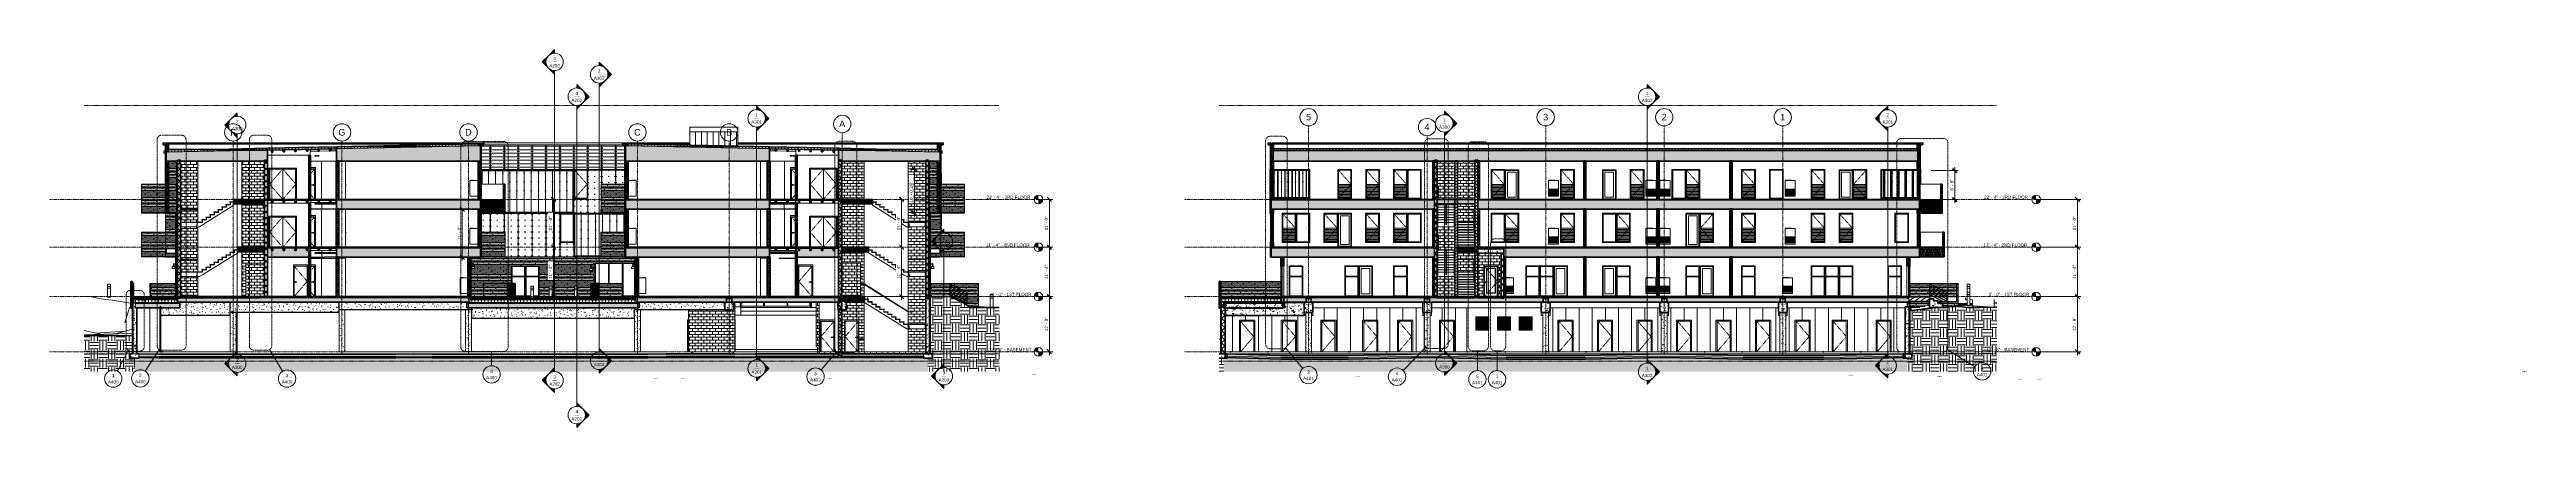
# Model space of a CAD drawing. Header units: inches. Extents: x 9661 to 16493, y -360 to 681.
import ezdxf

# ---------------------------------------------------------------- set-up
doc = ezdxf.new("R2010")
doc.units = ezdxf.units.IN
doc.header["$MEASUREMENT"] = 0
for name, pattern in [('Aligning Line 1_8_', [0.25, 0.125, -0.125]), ('Dash', [0.25, 0.125, -0.125]), ('Dash 1_16_', [0.125, 0.0625, -0.0625]), ('Dash Dot 3_16_', [0.3125, 0.1875, -0.0625, 0, -0.0625]), ('Grid Line 1_2_', [0.875, 0.5, -0.125, 0.125, -0.125])]:
    doc.linetypes.add(name, pattern=pattern)
for name, color, linetype, lineweight in [('0-1', 7, 'Continuous', 5), ('0-2', 135, 'Continuous', 9), ('0-3', 10, 'Continuous', 13), ('0-4', 90, 'Continuous', 5), ('0-5', 55, 'Continuous', 13), ('A-ANNO-DIMS', 211, 'Continuous', 9), ('A-ANNO-DIMS-96', 211, 'Continuous', 9), ('A-ANNO-SYMB', 150, 'Continuous', 9), ('A-ANNO-SYMB-1', 150, 'Dash Dot 3_16_', 9), ('A-CLNG', 13, 'Continuous', 13), ('A-CLNG-1', 55, 'Continuous', 13), ('A-CLNG-2', 254, 'Continuous', 13), ('A-CLNG-3', 13, 'Continuous', 50), ('A-CLNG-PATT-1', 13, 'Continuous', 9), ('A-DOOR-1', 7, 'Dash 1_16_', 9), ('A-DOOR-2', 7, 'Continuous', 9), ('A-DOOR-3', 55, 'Continuous', 13), ('A-DOOR-4', 31, 'Continuous', 9), ('A-DOOR-5', 135, 'Continuous', 9), ('A-DOOR-6', 250, 'Continuous', 50), ('A-DOOR-7', 10, 'Continuous', 13), ('A-DOOR-FRAM-1', 7, 'Continuous', 9), ('A-DOOR-FRAM-2', 135, 'Continuous', 9), ('A-DOOR-FRAM-3', 50, 'Continuous', 20), ('A-FLOR', 192, 'Continuous', 13), ('A-FLOR-1', 21, 'Continuous', 13), ('A-FLOR-2', 250, 'Continuous', 50), ('A-FLOR-3', 55, 'Continuous', 13), ('A-FLOR-4', 8, 'Continuous', 5), ('A-FLOR-5', 251, 'Continuous', 5), ('A-FLOR-6', 254, 'Continuous', 13), ('A-FLOR-7', 31, 'Continuous', 5), ('A-FLOR-8', 253, 'Continuous', 13), ('A-FLOR-9', 192, 'Continuous', 50), ('A-FLOR-HRAL', 11, 'Continuous', 9), ('A-FLOR-HRAL-1', 9, 'Continuous', 9), ('A-FLOR-HRAL-2', 7, 'Continuous', 9), ('A-FLOR-LEVL', 51, 'Continuous', 9), ('A-FLOR-LEVL-1', 51, 'Grid Line 1_2_', 9), ('A-FLOR-MCUT', 51, 'Continuous', 13), ('A-FLOR-MCUT-1', 10, 'Continuous', 13), ('A-FLOR-PATT-1', 252, 'Continuous', 9), ('A-FLOR-PATT-2', 8, 'Continuous', 9), ('A-FLOR-PATT-3', 135, 'Continuous', 9), ('A-GENM-1', 135, 'Continuous', 9), ('A-GENM-2', 250, 'Continuous', 50), ('A-GLAZ-1', 55, 'Continuous', 13), ('A-GLAZ-2', 254, 'Continuous', 13), ('A-GLAZ-3', 10, 'Continuous', 13), ('A-GLAZ-4', 151, 'Continuous', 50), ('A-GLAZ-5', 90, 'Continuous', 50), ('A-GLAZ-6', 255, 'Continuous', 50), ('A-GLAZ-7', 215, 'Continuous', 50), ('A-GLAZ-CWMG-1', 135, 'Continuous', 9), ('A-GLAZ-HDLN', 1, 'Dash', 13), ('A-ROOF', 132, 'Continuous', 13), ('A-ROOF-1', 55, 'Continuous', 13), ('A-ROOF-2', 132, 'Continuous', 50), ('A-ROOF-PATT-1', 132, 'Continuous', 9), ('A-WALL', 113, 'Continuous', 13), ('A-WALL-1', 10, 'Continuous', 13), ('A-WALL-2', 55, 'Continuous', 13), ('A-WALL-3', 250, 'Continuous', 50), ('A-WALL-4', 251, 'Continuous', 5), ('A-WALL-5', 8, 'Continuous', 5), ('A-WALL-6', 254, 'Continuous', 13), ('A-WALL-7', 31, 'Continuous', 5), ('A-WALL-8', 113, 'Continuous', 50), ('A-WALL-9', 45, 'Continuous', 13), ('A-WALL-PATT-1', 7, 'Continuous', 9), ('A-WALL-PATT-2', 53, 'Continuous', 9), ('A-WALL-PATT-3', 135, 'Continuous', 9), ('A-WALL-PATT-4', 252, 'Continuous', 9), ('A-WALL-PATT-5', 111, 'Continuous', 9), ('C-TOPO', 7, 'Continuous', 9), ('C-TOPO-1', 7, 'Continuous', 50), ('C-TOPO-2', 135, 'Continuous', 9), ('E-LITE-EQPM-1', 135, 'Continuous', 9), ('G-ANNO-SYMB', 111, 'Aligning Line 1_8_', 9), ('G-ANNO-SYMB-1', 111, 'Continuous', 9), ('I-WALL-1', 55, 'Continuous', 13), ('I-WALL-2', 250, 'Continuous', 50), ('M-EQPM-1', 135, 'Continuous', 9), ('P-PIPE-1', 252, 'Continuous', 9), ('P-PIPE-2', 8, 'Continuous', 5), ('P-PIPE-3', 94, 'Continuous', 9), ('P-PIPE-4', 135, 'Continuous', 9), ('P-SANR-FIXT-1', 135, 'Continuous', 9), ('S-BEAM', 12, 'Continuous', 9), ('S-BEAM-1', 135, 'Continuous', 9), ('S-BEAM-2', 41, 'Continuous', 9), ('S-BEAM-3', 250, 'Continuous', 50), ('S-BEAM-4', 12, 'Continuous', 50), ('S-COLS-1', 135, 'Continuous', 9), ('S-FNDN-1', 55, 'Continuous', 13), ('S-FNDN-2', 250, 'Continuous', 50), ('S-FNDN-3', 8, 'Continuous', 5), ('S-FNDN-4', 32, 'Continuous', 50), ('S-FNDN-5', 32, 'Continuous', 9), ('S-GRID-1', 1, 'Grid Line 1_2_', 9), ('S-GRID-IDEN', 1, 'Continuous', 9), ('S-STRS', 31, 'Continuous', 9), ('S-STRS-1', 31, 'Continuous', 5), ('S-STRS-2', 7, 'Continuous', 9), ('S-STRS-3', 41, 'Continuous', 9), ('S-STRS-4', 31, 'Continuous', 50)]:
    doc.layers.add(name, color=color, linetype=linetype, lineweight=lineweight)
doc.styles.add('Arial', font='arial.ttf', dxfattribs={"height": 9})
doc.styles.add('Arial_1', font='arial.ttf', dxfattribs={"height": 18})
doc.styles.add('Century Gothic', font='ufonts.com_century-gothic.ttf', dxfattribs={"height": 9})
doc.dimstyles.new('OD__1_8__Tol__', dxfattribs={"dimscale": 12, "dimtxt": 9.397514, "dimasz": 1, "dimexe": 0.75, "dimexo": 0.5, "dimgap": 0.125, "dimtad": 1, "dimdec": 3, "dimrnd": 0.125, "dimzin": 3, "dimdsep": 46, "dimlunit": 4, "dimtxsty": 'Century Gothic', "dimblk1": 'OBLIQUE', "dimblk2": 'OBLIQUE', "dimsah": 1, "dimcen": 0.09, "dimdle": 0.75, "dimazin": 0, "dimtfac": 1, "dimtdec": 4, "dimtix": 1, "dimtmove": 0, "dimatfit": 3, "dimfxl": 1, "dimtvp": 1, "dimtfill": 1, "dimfrac": 2, "dimtolj": 1, "dimtzin": 0, "dimarcsym": 2})
pattern_1 = [(0, (10995.947, 72), (24, 24), [24, -24]), (0, (10995.947, 81), (24, 24), [24, -24]), (0, (10995.947, 90), (24, 24), [24, -24]), (90, (10998.947, 93), (-24, 24), [24, -24]), (90, (11007.947, 93), (-24, 24), [24, -24]), (90, (11016.947, 93), (-24, 24), [24, -24])]
pattern_2 = [(0, (10995.947, 72), (30.72, 7.68), [1.267, -21.773, 1.267, -21.773, -122.88]), (0, (10995.947, 72), (30.72, 7.68), [-46.08, 1.267, -44.813, 1.267, -21.773, -53.76]), (0, (10995.947, 72), (30.72, 7.68), [-115.2, 1.267, -14.093, 1.267, -37.133]), (120, (11007.467, 75.84), (-22.011075, 22.7643), [1.267, -21.773, 1.267, -21.773, -122.88]), (120, (11007.467, 75.84), (-22.011075, 22.7643), [-46.08, 1.267, -44.813, 1.267, -21.773, -53.76]), (120, (11007.467, 75.84), (-22.011075, 22.7643), [-115.2, 1.267, -14.093, 1.267, -37.133]), (240, (11011.307, 91.2), (-8.708925, -30.4443), [1.267, -21.773, 1.267, -21.773, -122.88]), (240, (11011.307, 91.2), (-8.708925, -30.4443), [-46.08, 1.267, -44.813, 1.267, -21.773, -53.76]), (240, (11011.307, 91.2), (-8.708925, -30.4443), [-115.2, 1.267, -14.093, 1.267, -37.133])]
pattern_3 = [(161.57, (10996.427, 72.48), (-3.8399538, -1.54e-05), [0, -27.322, 3.034, 0]), (18.43, (10995.467, 72.48), (-3.8399538, 1.54e-05), [0, -27.322, 3.034, 0]), (108.43, (10996.427, 72.48), (1.919622, -9.6005246), [9.106, -21.25]), (71.57, (10995.467, 72.48), (1.919622, 9.6005246), [9.106, -21.25])]
pattern_4 = [(45, (10995.947, 72), (-8.48528, 8.48528), []), (135, (10995.947, 72), (-8.48528, -8.48528), [])]
pattern_5 = [(0, (11546.989, 0), (0, 8), []), (90, (11546.989, 0), (-8, 8), [8, -8])]
pattern_6 = [(0, (10995.947, 72), (0, 4.798), []), (315, (10995.947, 72), (4.798427, 0), [6.786, -6.786]), (45, (10995.947, 72), (4.798427, 0), [6.786, -6.786])]
pattern_7 = [(45, (10995.947, 72), (-9.50352, 9.50352), []), (45, (10995.947, 86.4), (-9.50352, 9.50352), [])]
pattern_8 = [(0, (10995.947, 72), (15.36, 3.84), [1.267, -10.253, 1.267, -10.253, -61.44]), (0, (10995.947, 72), (15.36, 3.84), [-23.04, 1.267, -21.773, 1.267, -10.253, -26.88]), (0, (10995.947, 72), (15.36, 3.84), [-57.6, 1.267, -6.413, 1.267, -17.933]), (120, (11001.707, 73.92), (-11.005538, 11.38215), [1.267, -10.253, 1.267, -10.253, -61.44]), (120, (11001.707, 73.92), (-11.005538, 11.38215), [-23.04, 1.267, -21.773, 1.267, -10.253, -26.88]), (120, (11001.707, 73.92), (-11.005538, 11.38215), [-57.6, 1.267, -6.413, 1.267, -17.933]), (240, (11003.627, 81.6), (-4.354462, -15.22215), [1.267, -10.253, 1.267, -10.253, -61.44]), (240, (11003.627, 81.6), (-4.354462, -15.22215), [-23.04, 1.267, -21.773, 1.267, -10.253, -26.88]), (240, (11003.627, 81.6), (-4.354462, -15.22215), [-57.6, 1.267, -6.413, 1.267, -17.933])]
pattern_9 = [(0, (12114.152, 136.8), (0, 4), []), (90, (12114.152, 136.8), (-8, 8), [4, -28]), (90, (12130.152, 140.8), (-8, 8), [4, -28])]
pattern_10 = [(0, (11183.514, 268.8), (0, 4), []), (90, (11183.514, 268.8), (-8, 8), [4, -28]), (90, (11199.514, 272.8), (-8, 8), [4, -28])]
pattern_11 = [(0, (10995.947, 72), (0, 9), []), (90, (10995.947, 72), (-9, 6e-16), [])]
pattern_12 = [(0, (9984.627, 136.8), (0, 4), []), (90, (9984.627, 136.8), (-8, 8), [4, -28]), (90, (10000.627, 140.8), (-8, 8), [4, -28])]
pattern_13 = [(50, (10995.947, 72), (27.5427, -2.4099), [2.88, -31.68]), (355, (10995.947, 72), (-5.32784, 28.8843), [2.304, -25.344]), (100.451, (10998.243, 71.8), (22.2153, 26.4739), [2.448, -26.924]), (46.184, (10995.947, 79.68), (40.9819, -6.3564), [4.32, -47.52]), (96.636, (10999.363, 79.15), (35.8907, 37.4062), [3.671, -40.386]), (351.184, (10995.947, 79.68), (35.891, 37.4062), [3.456, -38.016]), (21, (10999.787, 77.76), (22.92104, -15.46073), [2.88, -31.68]), (326, (10999.787, 77.76), (9.3435, 27.84574), [2.304, -25.344]), (71.451, (11001.697, 76.472), (32.2648, 12.3844), [2.448, -26.924]), (37.5, (10995.947, 72), (0.466855, 12.78271), [1.267, -23.77, 1.267, -24.461, -25.44]), (37.5, (10995.947, 72), (0.466855, 12.78271), [-50.765, 1.267, -24.173]), (7.5, (10995.947, 72), (10.10159, 15.14509), [1.267, -13.402, 1.267, -23.194, -9.696]), (7.5, (10995.947, 72), (10.10159, 15.14509), [-39.13, 1.267, -8.429]), (327.5, (10987.384, 72), (20.49916, -0.86578), [1.267, -8.333, 1.267, -28.685, -39.744]), (327.5, (10987.384, 72), (20.49916, -0.86578), [-39.552, 1.267, -38.477]), (317.5, (10983.544, 72), (22.39478, 3.8443), [1.267, -11.213, 1.267, -18.624, -28.224]), (317.5, (10983.544, 72), (22.39478, 3.8443), [-32.371, 1.267, -26.957])]
pattern_14 = [(0, (12220.589, 0.8), (0, 4), []), (90, (12220.589, 0.8), (-8, 8), [4, -28]), (90, (12236.589, 4.8), (-8, 8), [4, -28])]
pattern_15 = [(0, (9941.314, 0.8), (0, 4), []), (90, (9941.314, 0.8), (-8, 8), [4, -28]), (90, (9957.314, 4.8), (-8, 8), [4, -28])]
pattern_16 = [(90, (11555.239, 398), (-16.082, 1e-15), [])]
pattern_17 = [(0, (10995.947, 152.145), (30.72, 5.431), [1.267, -21.773, 1.267, -21.773, -122.88]), (0, (10995.947, 152.145), (30.72, 5.431), [-46.08, 1.267, -44.813, 1.267, -21.773, -53.76]), (0, (10995.947, 152.145), (30.72, 5.431), [-115.2, 1.267, -14.093, 1.267, -37.133]), (129.232, (11007.467, 154.86), (-22.01134, 16.097085), [1.002, -17.213, 1.002, -17.213, -97.145]), (129.232, (11007.467, 154.86), (-22.01134, 16.097085), [-36.429, 1.002, -35.428, 1.002, -17.213, -42.501]), (129.232, (11007.467, 154.86), (-22.01134, 16.097085), [-91.074, 1.002, -11.141, 1.002, -29.356]), (230.768, (11011.307, 165.721), (-8.70924, -21.52714), [1.002, -17.213, 1.002, -114.358]), (230.768, (11011.307, 165.721), (-8.70924, -21.52714), [-19.217, -17.213, 1.002, -35.428, -60.716]), (230.768, (11011.307, 165.721), (-8.70924, -21.52714), [-72.859, 1.002, -17.213, 1.002, -41.499]), (230.768, (11011.307, 165.721), (-8.70924, -21.52714), [-92.075, -11.141, 1.002, -29.356])]
pattern_18 = [(0, (3257.106, 59.024), (24, 24), [24, -24]), (0, (3257.106, 68.024), (24, 24), [24, -24]), (0, (3257.106, 77.024), (24, 24), [24, -24]), (90, (3260.106, 80.024), (-24, 24), [24, -24]), (90, (3269.106, 80.024), (-24, 24), [24, -24]), (90, (3278.106, 80.024), (-24, 24), [24, -24])]
pattern_19 = [(0, (3257.106, 59.024), (30.72, 7.68), [1.267, -21.773, 1.267, -21.773, -122.88]), (0, (3257.106, 59.024), (30.72, 7.68), [-46.08, 1.267, -44.813, 1.267, -21.773, -53.76]), (0, (3257.106, 59.024), (30.72, 7.68), [-115.2, 1.267, -14.093, 1.267, -37.133]), (120, (3268.626, 62.864), (-22.011075, 22.7643), [1.267, -21.773, 1.267, -21.773, -122.88]), (120, (3268.626, 62.864), (-22.011075, 22.7643), [-46.08, 1.267, -44.813, 1.267, -21.773, -53.76]), (120, (3268.626, 62.864), (-22.011075, 22.7643), [-115.2, 1.267, -14.093, 1.267, -37.133]), (240, (3272.466, 78.224), (-8.708925, -30.4443), [1.267, -21.773, 1.267, -21.773, -122.88]), (240, (3272.466, 78.224), (-8.708925, -30.4443), [-46.08, 1.267, -44.813, 1.267, -21.773, -53.76]), (240, (3272.466, 78.224), (-8.708925, -30.4443), [-115.2, 1.267, -14.093, 1.267, -37.133])]
pattern_20 = [(161.57, (3257.586, 59.504), (-3.8399538, -1.54e-05), [0, -27.322, 3.034, 0]), (18.43, (3256.626, 59.504), (-3.8399538, 1.54e-05), [0, -27.322, 3.034, 0]), (108.43, (3257.586, 59.504), (1.919622, -9.6005246), [9.106, -21.25]), (71.57, (3256.626, 59.504), (1.919622, 9.6005246), [9.106, -21.25])]
pattern_21 = [(90, (2609.524, -152), (-36.188, 2e-15), [])]
pattern_22 = [(216.87, (3263.504, 75.018), (47.980943, 31.987086), [7.997, -71.971]), (206.565, (3273.1, 70.22), (-15.993714, -15.99413), [17.881, -17.881]), (198.435, (3273.1, 62.223), (-31.98674, -15.99388), [10.115, -40.461])]
pattern_23 = [(0, (3257.106, 59.024), (0, 4.798), []), (315, (3257.106, 59.024), (4.798427, 0), [6.786, -6.786]), (45, (3257.106, 59.024), (4.798427, 0), [6.786, -6.786])]
pattern_24 = [(45, (3257.106, 59.024), (-8.48528, 8.48528), []), (135, (3257.106, 59.024), (-8.48528, -8.48528), [])]
pattern_25 = [(50, (3257.106, 59.024), (27.5427, -2.40992), [2.88, -31.68]), (355, (3257.106, 59.024), (-5.32784, 28.88427), [2.304, -25.344]), (100.451, (3259.402, 58.823), (22.2153, 26.47393), [2.448, -26.924]), (46.184, (3257.106, 66.704), (40.9819, -6.3564), [4.32, -47.52]), (96.636, (3260.522, 66.175), (35.8907, 37.4062), [3.671, -40.386]), (351.184, (3257.106, 66.704), (35.891, 37.4062), [3.456, -38.016]), (21, (3260.946, 64.784), (22.92104, -15.46073), [2.88, -31.68]), (326, (3260.946, 64.784), (9.34353, 27.84574), [2.304, -25.344]), (71.451, (3262.856, 63.496), (32.26477, 12.3844), [2.448, -26.924]), (37.5, (3257.106, 59.024), (0.466855, 12.78271), [1.267, -23.77, 1.267, -24.461, -25.44]), (37.5, (3257.106, 59.024), (0.466855, 12.78271), [-50.765, 1.267, -24.173]), (7.5, (3257.106, 59.024), (10.10159, 15.14509), [1.267, -13.402, 1.267, -23.194, -9.696]), (7.5, (3257.106, 59.024), (10.10159, 15.14509), [-39.13, 1.267, -8.429]), (327.5, (3248.543, 59.024), (20.49916, -0.86578), [1.267, -8.333, 1.267, -28.685, -39.744]), (327.5, (3248.543, 59.024), (20.49916, -0.86578), [-39.552, 1.267, -38.477]), (317.5, (3244.703, 59.024), (22.39478, 3.8443), [1.267, -11.213, 1.267, -18.624, -28.224]), (317.5, (3244.703, 59.024), (22.39478, 3.8443), [-32.371, 1.267, -26.957])]
pattern_26 = [(0, (14217.158, 59.024), (30.72, 7.68), [1.267, -21.773, 1.267, -21.773, -122.88]), (0, (14217.158, 59.024), (30.72, 7.68), [-46.08, 1.267, -44.813, 1.267, -21.773, -53.76]), (0, (14217.158, 59.024), (30.72, 7.68), [-115.2, 1.267, -14.093, 1.267, -37.133]), (120, (14228.678, 62.864), (-22.011075, 22.7643), [1.267, -21.773, 1.267, -21.773, -122.88]), (120, (14228.678, 62.864), (-22.011075, 22.7643), [-46.08, 1.267, -44.813, 1.267, -21.773, -53.76]), (120, (14228.678, 62.864), (-22.011075, 22.7643), [-115.2, 1.267, -14.093, 1.267, -37.133]), (240, (14232.518, 78.224), (-8.708925, -30.4443), [1.267, -21.773, 1.267, -21.773, -122.88]), (240, (14232.518, 78.224), (-8.708925, -30.4443), [-46.08, 1.267, -44.813, 1.267, -21.773, -53.76]), (240, (14232.518, 78.224), (-8.708925, -30.4443), [-115.2, 1.267, -14.093, 1.267, -37.133])]
pattern_27 = [(0, (14217.1578, 59.024), (15.36, 3.84), [1.267, -10.253, 1.267, -10.253, -61.44]), (0, (14217.1578, 59.024), (15.36, 3.84), [-23.04, 1.267, -21.773, 1.267, -10.253, -26.88]), (0, (14217.1578, 59.024), (15.36, 3.84), [-57.6, 1.267, -6.413, 1.267, -17.933]), (120, (14222.9178, 60.944), (-11.005538, 11.38215), [1.267, -10.253, 1.267, -10.253, -61.44]), (120, (14222.9178, 60.944), (-11.005538, 11.38215), [-23.04, 1.267, -21.773, 1.267, -10.253, -26.88]), (120, (14222.9178, 60.944), (-11.005538, 11.38215), [-57.6, 1.267, -6.413, 1.267, -17.933]), (240, (14224.8378, 68.624), (-4.354462, -15.22215), [1.267, -10.253, 1.267, -10.253, -61.44]), (240, (14224.8378, 68.624), (-4.354462, -15.22215), [-23.04, 1.267, -21.773, 1.267, -10.253, -26.88]), (240, (14224.8378, 68.624), (-4.354462, -15.22215), [-57.6, 1.267, -6.413, 1.267, -17.933])]
pattern_28 = [(0, (14217.158, 59.024), (0, 4.798), []), (315, (14217.1578, 59.024), (4.798427, 0), [6.786, -6.786]), (45, (14217.1578, 59.024), (4.798427, 0), [6.786, -6.786])]
pattern_29 = [(161.57, (14217.6378, 59.504), (-3.8399538, -1.54e-05), [0, -27.322, 3.034, 0]), (18.43, (14216.6778, 59.504), (-3.8399538, 1.54e-05), [0, -27.322, 3.034, 0]), (108.43, (14217.6378, 59.504), (1.919622, -9.6005246), [9.106, -21.25]), (71.57, (14216.6778, 59.504), (1.919622, 9.6005246), [9.106, -21.25])]
pattern_30 = [(45, (14217.158, 59.024), (-9.50352, 9.50352), []), (45, (14217.158, 73.424), (-9.50352, 9.50352), [])]
pattern_31 = [(0, (14217.158, 59.024), (0, 9), []), (90, (14217.158, 59.024), (-9, 6e-16), [])]
pattern_32 = [(0, (14922.7758, 0.8), (0, 4), []), (90, (14922.776, 0.8), (-8, 8), [4, -28]), (90, (14938.776, 4.8), (-8, 8), [4, -28])]
pattern_33 = [(50, (14217.158, 59.024), (27.5427, -2.40992), [2.88, -31.68]), (355, (14217.158, 59.024), (-5.32784, 28.88427), [2.304, -25.344]), (100.451, (14219.454, 58.823), (22.2153, 26.47393), [2.448, -26.924]), (46.184, (14217.158, 66.704), (40.9819, -6.3564), [4.32, -47.52]), (96.636, (14220.574, 66.175), (35.8907, 37.4062), [3.671, -40.386]), (351.184, (14217.158, 66.704), (35.891, 37.4062), [3.456, -38.016]), (21, (14220.998, 64.784), (22.92104, -15.46073), [2.88, -31.68]), (326, (14220.998, 64.784), (9.34353, 27.84574), [2.304, -25.344]), (71.451, (14222.908, 63.496), (32.26477, 12.3844), [2.448, -26.924]), (37.5, (14217.158, 59.024), (0.466855, 12.78271), [1.267, -23.77, 1.267, -24.461, -25.44]), (37.5, (14217.158, 59.024), (0.466855, 12.78271), [-50.765, 1.267, -24.173]), (7.5, (14217.158, 59.024), (10.10159, 15.14509), [1.267, -13.402, 1.267, -23.194, -9.696]), (7.5, (14217.158, 59.024), (10.10159, 15.14509), [-39.13, 1.267, -8.429]), (327.5, (14208.595, 59.024), (20.49916, -0.86578), [1.267, -8.333, 1.267, -28.685, -39.744]), (327.5, (14208.595, 59.024), (20.49916, -0.86578), [-39.552, 1.267, -38.477]), (317.5, (14204.755, 59.024), (22.39478, 3.84429), [1.267, -11.213, 1.267, -18.624, -28.224]), (317.5, (14204.755, 59.024), (22.39478, 3.84429), [-32.371, 1.267, -26.957])]

# ---------------------------------------------------------------- blocks, each defined once
blk = doc.blocks.new('CTR  - Topography_rvt-1-BUILDING SECTION - EAST_WEST - LOOKING NORTH')
at = {"layer": 'C-TOPO'}
h = blk.add_hatch(dxfattribs=at)
h.set_pattern_fill('FP_10', color=256, style=0, pattern_type=2)
h.set_pattern_definition(pattern_1)
h.paths.add_polyline_path([(12161.9, -206.5), (12266.6, -206.5), (12266.6, -30), (12200.5, -30), (12179.3, -15.8), (12144.7, 0), (12122.4, -0.7), (12089.7, -1.7), (12089.7, -4.3), (12089.2, -4.3), (12089.2, -158), (12095.2, -158), (12095.2, -170), (12083.2, -170), (12083.2, -206.5), (12137.7, -206.5)], flags=0)
h = blk.add_hatch(dxfattribs=at)
h.set_pattern_fill('FP_10', color=256, style=0, pattern_type=2)
h.set_pattern_definition(pattern_1)
h.paths.add_polyline_path([(12272.9, -206.5), (12280.1, -206.5), (12280.1, -30), (12266.6, -30), (12266.6, -206.5)], flags=0)
h = blk.add_hatch(dxfattribs=at)
h.set_pattern_fill('FP_10', color=256, style=0, pattern_type=2)
h.set_pattern_definition(pattern_1)
h.paths.add_polyline_path([(9883.2, -206.5), (9895.2, -206.5), (9895.2, -170), (9883.2, -170), (9883.2, -158), (9889.2, -158), (9889.2, -108.1), (9850.5, -106.8), (9785.8, -107.1), (9756.5, -107.4), (9756.5, -206.5), (9877.7, -206.5)], flags=0)
h = blk.add_hatch(dxfattribs=at)
h.set_pattern_fill('FP_10', color=256, style=0, pattern_type=2)
h.set_pattern_definition(pattern_1)
h.paths.add_polyline_path([(10503.5, -206.5), (12083.2, -206.5), (12083.2, -170), (12071.2, -170), (12071.2, -168), (11606.7, -168), (11573.8, -168.9), (11550.8, -168), (11361.2, -168), (11309.7, -168.9), (10715.6, -168.9), (10665.1, -168), (10613.6, -168.9), (9961.6, -168.9), (9907.2, -168.1), (9907.2, -170), (9895.2, -170), (9895.2, -206.5), (10387.4, -206.5)], flags=0)
at = {"layer": 'C-TOPO-1'}
for p, q in [((12089.7, -1.7), (12128.3, -0.5)), ((12128.3, -0.5), (12144.7, 0)), ((12144.7, 0), (12179.3, -15.8)), ((12179.3, -15.8), (12200.5, -30)), ((12200.5, -30), (12230.3, -30)), ((12230.3, -30), (12266.6, -30)), ((12278.4, -30), (12266.6, -30)), ((12280.1, -30), (12278.4, -30)), ((9785.8, -107.1), (9756.5, -107.4)), ((9850.5, -106.8), (9785.8, -107.1)), ((9889.2, -108.1), (9850.5, -106.8))]:
    blk.add_line(p, q, dxfattribs=at)
at = {"layer": 'C-TOPO-2'}
for p, q in [((9769.4, 0), (9756.5, 0)), ((9769.4, 0), (9768.3, 0)), ((9769.4, 0), (9814, -7.5)), ((9814, -7.5), (9833.4, -10)), ((9884, -18), (9833.4, -10)), ((9833.9, -10.1), (9833.4, -10)), ((9868.6, -72), (9881.4, -30)), ((9881.4, -30), (9884.9, -28.5)), ((9884.9, -18.1), (9884, -18)), ((9884.9, -18), (9884, -18)), ((10158, -26.6), (10158.6, -26.6)), ((12128.3, -0.5), (12089.7, -1.7)), ((12122.5, -0.7), (12143.8, 0)), ((12128.3, -0.5), (12144.7, 0)), ((12144.7, 0), (12143.8, 0)), ((12179.3, -15.8), (12144.7, 0)), ((12148.9, 0), (12144.7, 0)), ((12148.5, 0), (12148.9, 0)), ((12148.9, 0), (12148.7, 0)), ((12148.9, 0), (12179.3, -15.8)), ((12200.5, -30), (12179.3, -15.8)), ((12200.4, -30), (12200.5, -30)), ((12200.5, -30), (12230.3, -30)), ((12255.1, -29.3), (12222.7, -27.4)), ((12230.3, -30), (12266.6, -30)), ((12266.6, -30), (12261.9, -29.7)), ((12264.1, -29.9), (12266.6, -29.8)), ((12266.6, -30), (12266.6, -29.8)), ((12266.6, -30), (12266.6, -29.8)), ((12268, -30), (12266.6, -29.8)), ((12278.4, -30), (12266.6, -30)), ((12280.1, -30), (12278.4, -30)), ((9801.9, -103.8), (9756.5, -93.3)), ((9889.2, -100.4), (9756.5, -105.5)), ((9756.5, -107.4), (9785.8, -107.1)), ((9889.2, -106.3), (9785.8, -107.1)), ((9850.5, -106.8), (9785.8, -107.1)), ((9868.7, -95), (9787.3, -100.4)), ((9841.8, -102.2), (9889.2, -89.6)), ((9850.5, -106.8), (9889.2, -108.1))]:
    blk.add_line(p, q, dxfattribs=at)
blk = doc.blocks.new('HOLLOW METAL - GARGE-2125834-BUILDING SECTION - EAST_WEST - LOOKING NORTH')
at = {"layer": 'A-DOOR-1'}
for p, q in [((11824.2, -68), (11788.2, -110)), ((11788.2, -110), (11824.2, -152))]:
    blk.add_line(p, q, dxfattribs=at)
at = {"layer": 'A-DOOR-2'}
for p, q in [((11820.6, -111.6), (11816.5, -111.6)), ((11816.5, -112), (11816.5, -111.6)), ((11816.5, -112.4), (11816.5, -112)), ((11816.5, -112.4), (11820.6, -112.4)), ((11788.8, -152), (11823.6, -152))]:
    blk.add_line(p, q, dxfattribs=at)
at = {"layer": 'A-DOOR-2', "flags": 128}
for points in [[(11821.2, -111.6), (11821.2, -111.6), (11821.2, -111.6), (11821.2, -111.6), (11821.2, -111.6), (11821.2, -111.6), (11821.2, -111.6), (11821.2, -111.6), (11821.2, -111.6), (11821.2, -111.6), (11821.2, -111.6), (11821.2, -111.6), (11821.2, -111.6), (11821.1, -111.6), (11821.1, -111.6), (11821.1, -111.6), (11821.1, -111.6), (11821.1, -111.6), (11821.1, -111.6), (11821.1, -111.6), (11821, -111.6), (11821, -111.6), (11821, -111.6), (11821, -111.6), (11821, -111.6), (11821, -111.6), (11820.9, -111.6), (11820.9, -111.6), (11820.9, -111.6), (11820.9, -111.6), (11820.8, -111.6), (11820.8, -111.6), (11820.8, -111.6), (11820.8, -111.6), (11820.8, -111.6), (11820.7, -111.6), (11820.7, -111.6), (11820.7, -111.6), (11820.7, -111.6), (11820.6, -111.6), (11820.6, -111.6)], [(11820.6, -112.4), (11820.7, -112.4), (11820.7, -112.4), (11820.7, -112.4), (11820.7, -112.4), (11820.8, -112.4), (11820.8, -112.4), (11820.8, -112.4), (11820.8, -112.4), (11820.8, -112.4), (11820.9, -112.4), (11820.9, -112.4), (11820.9, -112.4), (11820.9, -112.4), (11820.9, -112.4), (11821, -112.4), (11821, -112.4), (11821, -112.4), (11821, -112.4), (11821, -112.4), (11821.1, -112.4), (11821.1, -112.4), (11821.1, -112.4), (11821.1, -112.4), (11821.1, -112.4), (11821.1, -112.4), (11821.1, -112.4), (11821.2, -112.4), (11821.2, -112.4), (11821.2, -112.4), (11821.2, -112.4), (11821.2, -112.4), (11821.2, -112.4), (11821.2, -112.4), (11821.2, -112.4), (11821.2, -112.4), (11821.2, -112.4), (11821.2, -112.4), (11821.2, -112.4), (11821.2, -112.4)]]:
    blk.add_lwpolyline(points, dxfattribs=at)
at = {"layer": 'A-DOOR-2'}
for centre, radius, start, end in [((11821.3, -112), 1.18, 0, 160.36566), ((11821.3, -112), 1.18, 199.56325, 0), ((11821.2, -112), 0.394, 75, 90), ((11821.2, -112), 0.394, 270, 285), ((11821.2, -112), 0.394, 0, 30), ((11821.2, -112), 0.394, 330, 0)]:
    blk.add_arc(centre, radius, start, end, dxfattribs=at)
at = {"layer": 'A-DOOR-FRAM-1'}
for p, q in [((11786.2, -152), (11786.2, -64)), ((11826.2, -64), (11786.2, -64)), ((11788.2, -152), (11788.2, -68)), ((11788.2, -68), (11824.2, -68)), ((11824.2, -68), (11824.2, -152)), ((11826.2, -152), (11826.2, -64)), ((11788.8, -152), (11788.8, -68.6)), ((11788.8, -68.6), (11823.6, -68.6)), ((11823.6, -68.6), (11823.6, -152)), ((11788.2, -152), (11786.2, -152)), ((11788.8, -152), (11788.2, -152)), ((11823.6, -152), (11824.2, -152)), ((11824.2, -152), (11826.2, -152))]:
    blk.add_line(p, q, dxfattribs=at)
blk = doc.blocks.new('HOLLOW METAL - UNIT DOOR-2125824-BUILDING SECTION - EAST_WEST - LOOKING NORTH')
at = {"layer": 'A-DOOR-2'}
for p, q in [((10477.1, 177.2), (10476.8, 177.2)), ((10476.8, 174.8), (10477.1, 174.8)), ((10477.1, 177.2), (10477.1, 176)), ((10478.3, 176.4), (10477.1, 176.4)), ((10477.1, 176), (10477.1, 174.8)), ((10477.1, 175.6), (10478.3, 175.6))]:
    blk.add_line(p, q, dxfattribs=at)
at = {"layer": 'A-DOOR-2', "flags": 128}
for points in [[(10478.9, 176.4), (10478.9, 176.4), (10478.9, 176.4), (10478.9, 176.4), (10478.9, 176.4), (10478.9, 176.4), (10478.9, 176.4), (10478.9, 176.4), (10478.8, 176.4), (10478.8, 176.4), (10478.8, 176.4), (10478.8, 176.4), (10478.8, 176.4), (10478.8, 176.4), (10478.8, 176.4), (10478.8, 176.4), (10478.8, 176.4), (10478.7, 176.4), (10478.7, 176.4), (10478.7, 176.4), (10478.7, 176.4), (10478.7, 176.4), (10478.7, 176.4), (10478.6, 176.4), (10478.6, 176.4), (10478.6, 176.4), (10478.6, 176.4), (10478.6, 176.4), (10478.5, 176.4), (10478.5, 176.4), (10478.5, 176.4), (10478.5, 176.4), (10478.5, 176.4), (10478.4, 176.4), (10478.4, 176.4), (10478.4, 176.4), (10478.4, 176.4), (10478.3, 176.4), (10478.3, 176.4), (10478.3, 176.4), (10478.3, 176.4)], [(10478.3, 175.6), (10478.3, 175.6), (10478.3, 175.6), (10478.4, 175.6), (10478.4, 175.6), (10478.4, 175.6), (10478.4, 175.6), (10478.4, 175.6), (10478.5, 175.6), (10478.5, 175.6), (10478.5, 175.6), (10478.5, 175.6), (10478.6, 175.6), (10478.6, 175.6), (10478.6, 175.6), (10478.6, 175.6), (10478.6, 175.6), (10478.7, 175.6), (10478.7, 175.6), (10478.7, 175.6), (10478.7, 175.6), (10478.7, 175.6), (10478.7, 175.6), (10478.8, 175.6), (10478.8, 175.6), (10478.8, 175.6), (10478.8, 175.6), (10478.8, 175.6), (10478.8, 175.6), (10478.8, 175.6), (10478.8, 175.6), (10478.8, 175.6), (10478.9, 175.6), (10478.9, 175.6), (10478.9, 175.6), (10478.9, 175.6), (10478.9, 175.6), (10478.9, 175.6), (10478.9, 175.6), (10478.9, 175.6)]]:
    blk.add_lwpolyline(points, dxfattribs=at)
at = {"layer": 'A-DOOR-2'}
for start, end in [(90, 97.22755), (262.77245, 270), (0, 30), (330, 0)]:
    blk.add_arc((10478.9, 176), 0.394, start, end, dxfattribs=at)
blk = doc.blocks.new('HOLLOW METAL - UNIT DOOR-2125825-BUILDING SECTION - EAST_WEST - LOOKING NORTH')
at = {"layer": 'A-DOOR-2'}
for p, q in [((11621.7, 308.4), (11620.5, 308.4)), ((11620.5, 307.6), (11621.7, 307.6)), ((11622, 309.2), (11621.7, 309.2)), ((11621.7, 308), (11621.7, 309.2)), ((11621.7, 306.8), (11621.7, 308)), ((11621.7, 306.8), (11622, 306.8))]:
    blk.add_line(p, q, dxfattribs=at)
at = {"layer": 'A-DOOR-2', "flags": 128}
for points in [[(11620.5, 308.4), (11620.5, 308.4), (11620.4, 308.4), (11620.4, 308.4), (11620.4, 308.4), (11620.4, 308.4), (11620.4, 308.4), (11620.3, 308.4), (11620.3, 308.4), (11620.3, 308.4), (11620.3, 308.4), (11620.2, 308.4), (11620.2, 308.4), (11620.2, 308.4), (11620.2, 308.4), (11620.2, 308.4), (11620.1, 308.4), (11620.1, 308.4), (11620.1, 308.4), (11620.1, 308.4), (11620.1, 308.4), (11620.1, 308.4), (11620, 308.4), (11620, 308.4), (11620, 308.4), (11620, 308.4), (11620, 308.4), (11620, 308.4), (11620, 308.4), (11620, 308.4), (11619.9, 308.4), (11619.9, 308.4), (11619.9, 308.4), (11619.9, 308.4), (11619.9, 308.4), (11619.9, 308.4), (11619.9, 308.4), (11619.9, 308.4), (11619.9, 308.4), (11619.9, 308.4)], [(11619.9, 307.6), (11619.9, 307.6), (11619.9, 307.6), (11619.9, 307.6), (11619.9, 307.6), (11619.9, 307.6), (11619.9, 307.6), (11619.9, 307.6), (11619.9, 307.6), (11619.9, 307.6), (11619.9, 307.6), (11620, 307.6), (11620, 307.6), (11620, 307.6), (11620, 307.6), (11620, 307.6), (11620, 307.6), (11620, 307.6), (11620, 307.6), (11620.1, 307.6), (11620.1, 307.6), (11620.1, 307.6), (11620.1, 307.6), (11620.1, 307.6), (11620.2, 307.6), (11620.2, 307.6), (11620.2, 307.6), (11620.2, 307.6), (11620.2, 307.6), (11620.3, 307.6), (11620.3, 307.6), (11620.3, 307.6), (11620.3, 307.6), (11620.3, 307.6), (11620.4, 307.6), (11620.4, 307.6), (11620.4, 307.6), (11620.4, 307.6), (11620.5, 307.6), (11620.5, 307.6), (11620.5, 307.6)]]:
    blk.add_lwpolyline(points, dxfattribs=at)
at = {"layer": 'A-DOOR-2'}
for start, end in [(150, 180), (180, 210), (82.77245, 90), (270, 277.22755)]:
    blk.add_arc((11619.9, 308), 0.394, start, end, dxfattribs=at)
blk = doc.blocks.new('HOLLOW METAL - UNIT DOOR-2125832-BUILDING SECTION - EAST_WEST - LOOKING NORTH')
at = {"layer": 'A-DOOR-FRAM-1'}
for p, q in [((11420.4, -64), (11420, -64)), ((11420, -64), (11420, -152)), ((11420.4, -152), (11420, -152))]:
    blk.add_line(p, q, dxfattribs=at)
blk = doc.blocks.new('HOLLOW METAL - UNIT DOOR-2125835-BUILDING SECTION - EAST_WEST - LOOKING NORTH')
at = {"layer": 'A-DOOR-FRAM-1'}
for p, q in [((11422.8, -64), (11420.4, -64)), ((11420.4, -152), (11420.4, -64)), ((11422.8, -152), (11420.4, -152))]:
    blk.add_line(p, q, dxfattribs=at)
blk = doc.blocks.new('Door-Garage-Flush_Panel - 12_ x 7_-2099868-BUILDING SECTION - EAST_WEST - LOOKING NORTH')
at = {"layer": 'A-DOOR-2'}
for p, q in [((11551.6, -65.2), (11550.8, -65.2)), ((11551.6, -65.2), (11551.6, -152)), ((11551.6, -152), (11550.8, -152))]:
    blk.add_line(p, q, dxfattribs=at)
blk = doc.blocks.new('Parking_Stall_Multiple - STANDARD-1981804-BUILDING SECTION - EAST_WEST - LOOKING NORTH')
at = {"layer": 'A-GENM-1'}
blk.add_hatch(color=256, dxfattribs=at).paths.add_polyline_path([(9969.2, -152), (9972.2, -152), (9972.2, -151.8), (9969.2, -151.8)], flags=0)
for p, q in [((9972.2, -151.8), (10179.2, -151.8)), ((9972.2, -151.8), (10179.2, -151.8)), ((10179.2, -152), (9972.2, -152)), ((10179.2, -152), (9972.2, -152)), ((10179.2, -151.8), (10179.2, -152)), ((10179.2, -152), (10179.2, -151.8))]:
    blk.add_line(p, q, dxfattribs=at)
at = {"layer": 'A-GENM-2'}
for p, q in [((9972.2, -151.8), (9969.2, -151.8)), ((9969.2, -151.8), (9969.2, -152)), ((9969.2, -152), (9972.2, -152)), ((9972.2, -152), (9972.2, -151.8))]:
    blk.add_line(p, q, dxfattribs=at)
blk = doc.blocks.new('Parking_Stall_Multiple - STANDARD-1982617-BUILDING SECTION - EAST_WEST - LOOKING NORTH')
at = {"layer": 'A-GENM-1'}
for p, q in [((10455.2, -151.8), (10459.2, -151.8)), ((10455.2, -152), (10455.2, -151.8)), ((10459.2, -152), (10455.2, -152)), ((10475.2, -151.8), (10665.2, -151.8)), ((10665.2, -152), (10475.2, -152)), ((10665.2, -152), (10665.2, -151.8))]:
    blk.add_line(p, q, dxfattribs=at)
blk = doc.blocks.new('Parking_Stall_Multiple - STANDARD-V4-BUILDING SECTION - EAST_WEST - LOOKING NORTH')
at = {"layer": 'A-GENM-1'}
for p, q in [((10665.2, -151.7), (10808.2, -151.7)), ((10665.2, -151.7), (10665.2, -152)), ((10808.2, -152), (10665.2, -152)), ((10824.2, -151.7), (10875.2, -151.7)), ((10875.2, -152), (10824.2, -152)), ((10875.2, -151.7), (10875.2, -152))]:
    blk.add_line(p, q, dxfattribs=at)
blk = doc.blocks.new('Parking_Stall_Multiple - STANDARD-V5-BUILDING SECTION - EAST_WEST - LOOKING NORTH')
at = {"layer": 'A-GENM-1'}
for p, q in [((11151.2, -151.8), (11274.2, -151.8)), ((11151.2, -152), (11151.2, -151.8)), ((11274.2, -152), (11151.2, -152)), ((11290.2, -151.8), (11361.2, -151.8)), ((11361.2, -152), (11290.2, -152)), ((11361.2, -152), (11361.2, -151.8))]:
    blk.add_line(p, q, dxfattribs=at)
blk = doc.blocks.new('Flush-Double-Door-Adj_swing-w_handle_2100 - 3_-0_ x 7_-0_-2116251-BUILDING SECTION - EAST_WEST - LOOKING NORTH')
at = {"layer": 'A-DOOR-1'}
for p, q in [((10303.8, 220), (10267.6, 178)), ((10303.8, 220), (10339.9, 178)), ((10303.8, 136), (10267.6, 178)), ((10303.8, 136), (10339.9, 178))]:
    blk.add_line(p, q, dxfattribs=at)
at = {"layer": 'A-DOOR-3'}
blk.add_line((10303.8, 220), (10303.8, 136), dxfattribs=at)
at = {"layer": 'A-DOOR-4'}
for p, q in [((10341.8, 222), (10265.8, 222)), ((10265.8, 222), (10265.8, 136)), ((10267.8, 220), (10267.8, 136)), ((10267.8, 220), (10339.8, 220)), ((10268.4, 136), (10268.4, 219.4)), ((10268.4, 219.4), (10339.2, 219.4)), ((10339.2, 219.4), (10339.2, 136)), ((10339.8, 136), (10339.8, 220)), ((10341.8, 136), (10341.8, 222))]:
    blk.add_line(p, q, dxfattribs=at)
blk = doc.blocks.new('Flush-Double-Door-Adj_swing-w_handle_2100 - 3_-0_ x 7_-0_-2116260-BUILDING SECTION - EAST_WEST - LOOKING NORTH')
at = {"layer": 'A-DOOR-1'}
for p, q in [((11795, 352), (11758.9, 310)), ((11795, 352), (11831.1, 310)), ((11795, 268), (11758.9, 310)), ((11795, 268), (11831.1, 310))]:
    blk.add_line(p, q, dxfattribs=at)
at = {"layer": 'A-DOOR-3'}
blk.add_line((11795, 352), (11795, 268), dxfattribs=at)
at = {"layer": 'A-DOOR-4'}
for p, q in [((11833, 354), (11757, 354)), ((11757, 354), (11757, 268)), ((11759, 352), (11759, 268)), ((11759, 352), (11831, 352)), ((11759.6, 268), (11759.6, 351.4)), ((11759.6, 351.4), (11830.4, 351.4)), ((11830.4, 351.4), (11830.4, 268)), ((11831, 268), (11831, 352)), ((11833, 268), (11833, 354))]:
    blk.add_line(p, q, dxfattribs=at)
blk = doc.blocks.new('HOLLOW METAL - STAIR DOOR-2125829-BUILDING SECTION - EAST_WEST - LOOKING NORTH')
at = {"layer": 'A-DOOR-1'}
for p, q in [((10335.1, 84), (10371.1, 42)), ((10371.1, 42), (10335.1, 0))]:
    blk.add_line(p, q, dxfattribs=at)
at = {"layer": 'A-DOOR-2'}
for p, q in [((10335.1, 84), (10335.1, 0)), ((10371.1, 84), (10335.1, 84)), ((10371.1, 0), (10371.1, 84)), ((10342.8, 40.4), (10338.7, 40.4)), ((10338.7, 39.6), (10342.8, 39.6)), ((10342.8, 40.4), (10342.8, 40)), ((10342.8, 40), (10342.8, 39.6))]:
    blk.add_line(p, q, dxfattribs=at)
at = {"layer": 'A-DOOR-2', "flags": 128}
for points in [[(10338.7, 40.4), (10338.7, 40.4), (10338.6, 40.4), (10338.6, 40.4), (10338.6, 40.4), (10338.6, 40.4), (10338.5, 40.4), (10338.5, 40.4), (10338.5, 40.4), (10338.5, 40.4), (10338.5, 40.4), (10338.4, 40.4), (10338.4, 40.4), (10338.4, 40.4), (10338.4, 40.4), (10338.3, 40.4), (10338.3, 40.4), (10338.3, 40.4), (10338.3, 40.4), (10338.3, 40.4), (10338.3, 40.4), (10338.2, 40.4), (10338.2, 40.4), (10338.2, 40.4), (10338.2, 40.4), (10338.2, 40.4), (10338.2, 40.4), (10338.2, 40.4), (10338.2, 40.4), (10338.1, 40.4), (10338.1, 40.4), (10338.1, 40.4), (10338.1, 40.4), (10338.1, 40.4), (10338.1, 40.4), (10338.1, 40.4), (10338.1, 40.4), (10338.1, 40.4), (10338.1, 40.4), (10338.1, 40.4)], [(10338.1, 39.6), (10338.1, 39.6), (10338.1, 39.6), (10338.1, 39.6), (10338.1, 39.6), (10338.1, 39.6), (10338.1, 39.6), (10338.1, 39.6), (10338.1, 39.6), (10338.1, 39.6), (10338.1, 39.6), (10338.1, 39.6), (10338.2, 39.6), (10338.2, 39.6), (10338.2, 39.6), (10338.2, 39.6), (10338.2, 39.6), (10338.2, 39.6), (10338.2, 39.6), (10338.3, 39.6), (10338.3, 39.6), (10338.3, 39.6), (10338.3, 39.6), (10338.3, 39.6), (10338.3, 39.6), (10338.4, 39.6), (10338.4, 39.6), (10338.4, 39.6), (10338.4, 39.6), (10338.4, 39.6), (10338.5, 39.6), (10338.5, 39.6), (10338.5, 39.6), (10338.5, 39.6), (10338.6, 39.6), (10338.6, 39.6), (10338.6, 39.6), (10338.6, 39.6), (10338.7, 39.6), (10338.7, 39.6), (10338.7, 39.6)]]:
    blk.add_lwpolyline(points, dxfattribs=at)
at = {"layer": 'A-DOOR-2'}
for centre, radius, start, end in [((10338, 40), 1.18, 19.63434, 180), ((10338, 40), 1.18, 180, 340.43675), ((10338.1, 40), 0.394, 150, 180), ((10338.1, 40), 0.394, 180, 210), ((10338.1, 40), 0.394, 91.02782, 105), ((10338.1, 40), 0.394, 255, 268.97218)]:
    blk.add_arc(centre, radius, start, end, dxfattribs=at)
at = {"layer": 'A-DOOR-FRAM-1'}
for p, q in [((10333.1, 88), (10333.1, 0)), ((10373.1, 88), (10333.1, 88)), ((10335.1, 0), (10335.1, 84)), ((10335.1, 84), (10371.1, 84)), ((10371.1, 0), (10371.1, 84)), ((10373.1, 0), (10373.1, 88))]:
    blk.add_line(p, q, dxfattribs=at)
blk = doc.blocks.new('HOLLOW METAL - STAIR DOOR-2125836-BUILDING SECTION - EAST_WEST - LOOKING NORTH')
at = {"layer": 'A-DOOR-1'}
for p, q in [((11763.6, 84), (11727.6, 42)), ((11727.6, 42), (11763.6, 0))]:
    blk.add_line(p, q, dxfattribs=at)
at = {"layer": 'A-DOOR-2'}
for p, q in [((11763.6, 84), (11727.6, 84)), ((11727.6, 84), (11727.6, 0)), ((11763.6, 0), (11763.6, 84)), ((11760.1, 40.4), (11756, 40.4)), ((11756, 40), (11756, 40.4)), ((11756, 39.6), (11756, 40)), ((11756, 39.6), (11760.1, 39.6))]:
    blk.add_line(p, q, dxfattribs=at)
at = {"layer": 'A-DOOR-2', "flags": 128}
for points in [[(11760.7, 40.4), (11760.7, 40.4), (11760.7, 40.4), (11760.7, 40.4), (11760.7, 40.4), (11760.7, 40.4), (11760.7, 40.4), (11760.7, 40.4), (11760.7, 40.4), (11760.6, 40.4), (11760.6, 40.4), (11760.6, 40.4), (11760.6, 40.4), (11760.6, 40.4), (11760.6, 40.4), (11760.6, 40.4), (11760.6, 40.4), (11760.6, 40.4), (11760.5, 40.4), (11760.5, 40.4), (11760.5, 40.4), (11760.5, 40.4), (11760.5, 40.4), (11760.5, 40.4), (11760.4, 40.4), (11760.4, 40.4), (11760.4, 40.4), (11760.4, 40.4), (11760.4, 40.4), (11760.3, 40.4), (11760.3, 40.4), (11760.3, 40.4), (11760.3, 40.4), (11760.2, 40.4), (11760.2, 40.4), (11760.2, 40.4), (11760.2, 40.4), (11760.1, 40.4), (11760.1, 40.4), (11760.1, 40.4), (11760.1, 40.4)], [(11760.1, 39.6), (11760.1, 39.6), (11760.1, 39.6), (11760.2, 39.6), (11760.2, 39.6), (11760.2, 39.6), (11760.2, 39.6), (11760.3, 39.6), (11760.3, 39.6), (11760.3, 39.6), (11760.3, 39.6), (11760.3, 39.6), (11760.4, 39.6), (11760.4, 39.6), (11760.4, 39.6), (11760.4, 39.6), (11760.4, 39.6), (11760.5, 39.6), (11760.5, 39.6), (11760.5, 39.6), (11760.5, 39.6), (11760.5, 39.6), (11760.6, 39.6), (11760.6, 39.6), (11760.6, 39.6), (11760.6, 39.6), (11760.6, 39.6), (11760.6, 39.6), (11760.6, 39.6), (11760.6, 39.6), (11760.6, 39.6), (11760.7, 39.6), (11760.7, 39.6), (11760.7, 39.6), (11760.7, 39.6), (11760.7, 39.6), (11760.7, 39.6), (11760.7, 39.6), (11760.7, 39.6), (11760.7, 39.6)]]:
    blk.add_lwpolyline(points, dxfattribs=at)
at = {"layer": 'A-DOOR-2'}
for centre, radius, start, end in [((11760.8, 40), 1.18, 0, 160.36566), ((11760.8, 40), 1.18, 199.56325, 360), ((11760.7, 40), 0.394, 75, 90), ((11760.7, 40), 0.394, 270, 285), ((11760.7, 40), 0.394, 0, 30), ((11760.7, 40), 0.394, 330, 0)]:
    blk.add_arc(centre, radius, start, end, dxfattribs=at)
at = {"layer": 'A-DOOR-FRAM-1'}
for p, q in [((11725.6, 88), (11725.6, 0)), ((11765.6, 88), (11725.6, 88)), ((11727.6, 84), (11727.6, 0)), ((11727.6, 84), (11763.6, 84)), ((11763.6, 84), (11763.6, 0)), ((11765.6, 0), (11765.6, 88))]:
    blk.add_line(p, q, dxfattribs=at)
blk = doc.blocks.new('generic INT BASEMENT STR_ DOOR - generic INT BASEMENT STR_ DOOR-2045543-BUILDING SECTION - EAST_WEST - LOOKING NORTH')
at = {"layer": 'A-DOOR-5'}
blk.add_hatch(color=256, dxfattribs=at).paths.add_polyline_path([(9965.9, -152), (9966.9, -152), (9966.9, -68), (9965.4, -68), (9965.4, -152)], flags=0)
at = {"layer": 'A-DOOR-FRAM-2'}
for points in [[(9965.4, -68), (9965.9, -68), (9965.9, -65), (9964.9, -65), (9964.9, -68)], [(9967.9, -68), (9967.9, -65), (9966.9, -65), (9966.9, -68)]]:
    blk.add_hatch(color=256, dxfattribs=at).paths.add_polyline_path(points, flags=0)
at = {"layer": 'A-DOOR-6'}
for p, q in [((9966.9, -68), (9965.4, -68)), ((9965.4, -68), (9965.4, -152)), ((9966.9, -152), (9966.9, -68)), ((9965.4, -152), (9966.9, -152))]:
    blk.add_line(p, q, dxfattribs=at)
at = {"layer": 'A-DOOR-FRAM-1'}
for p, q in [((9964.9, -152), (9964.9, -68)), ((9967.9, -68), (9967.9, -152)), ((9965.4, -152), (9964.9, -152)), ((9966.9, -152), (9967.9, -152))]:
    blk.add_line(p, q, dxfattribs=at)
at = {"layer": 'A-DOOR-FRAM-3'}
for p, q in [((9964.9, -65), (9964.9, -68)), ((9965.9, -65), (9964.9, -65)), ((9964.9, -68), (9965.9, -68)), ((9965.9, -68), (9965.9, -65)), ((9967.9, -65), (9966.9, -65)), ((9966.9, -65), (9966.9, -68)), ((9966.9, -68), (9967.9, -68)), ((9967.9, -68), (9967.9, -65))]:
    blk.add_line(p, q, dxfattribs=at)
blk = doc.blocks.new('Dimension Lumber - LVL - 3_5X5_5-2120530-BUILDING SECTION - EAST_WEST - LOOKING NORTH')
at = {"layer": 'S-BEAM-1'}
for p, q in [((10379.5, 265), (10380.9, 265)), ((10379.5, 259.5), (10380.9, 259.5))]:
    blk.add_line(p, q, dxfattribs=at)
blk = doc.blocks.new('Dimension Lumber - LVL - 3_5X5_5-2120529-BUILDING SECTION - EAST_WEST - LOOKING NORTH')
at = {"layer": 'S-BEAM-1'}
for p, q in [((10450.4, 265), (10452, 265)), ((10450.4, 259.5), (10452, 259.5))]:
    blk.add_line(p, q, dxfattribs=at)
blk = doc.blocks.new('Dimension Lumber - LVL - 3_5X5_5-V6-BUILDING SECTION - EAST_WEST - LOOKING NORTH')
at = {"layer": 'S-BEAM-1'}
for p, q in [((10450.4, 133), (10452, 133)), ((10452, 127.5), (10450.4, 127.5))]:
    blk.add_line(p, q, dxfattribs=at)
blk = doc.blocks.new('Dimension Lumber - LVL - 3_5X5_5-2120528-BUILDING SECTION - EAST_WEST - LOOKING NORTH')
at = {"layer": 'S-BEAM-1'}
for p, q in [((10380.9, 127.5), (10380.9, 133)), ((10380.9, 133), (10401.2, 133)), ((10401.2, 127.5), (10380.9, 127.5)), ((10404.7, 133), (10433.2, 133)), ((10433.2, 127.5), (10404.7, 127.5)), ((10436.7, 133), (10450.4, 133)), ((10450.4, 127.5), (10436.7, 127.5)), ((10450.4, 133), (10450.4, 127.5))]:
    blk.add_line(p, q, dxfattribs=at)
blk = doc.blocks.new('Dimension Lumber - LVL - 3_5X5_5-V7-BUILDING SECTION - EAST_WEST - LOOKING NORTH')
at = {"layer": 'S-BEAM-1'}
for p, q in [((11648.4, 127.5), (11648.4, 133)), ((11648.4, 133), (11662, 133)), ((11648.4, 127.5), (11662, 127.5)), ((11665.5, 133), (11694, 133)), ((11665.5, 127.5), (11694, 127.5)), ((11697.5, 133), (11717.9, 133)), ((11697.5, 127.5), (11717.9, 127.5)), ((11717.9, 133), (11717.9, 127.5))]:
    blk.add_line(p, q, dxfattribs=at)
blk = doc.blocks.new('Dimension Lumber - LVL - 3_5X5_5-2121679-BUILDING SECTION - EAST_WEST - LOOKING NORTH')
at = {"layer": 'S-BEAM-2'}
blk.add_hatch(color=256, dxfattribs=at).paths.add_polyline_path([(10276.7, 259.5), (10276.7, 265), (10273.2, 265), (10273.2, 259.5)], flags=0)
at = {"layer": 'S-BEAM-3'}
for p, q in [((10276.7, 265), (10273.2, 265)), ((10273.2, 265), (10273.2, 259.5)), ((10273.2, 259.5), (10276.7, 259.5)), ((10276.7, 259.5), (10276.7, 265))]:
    blk.add_line(p, q, dxfattribs=at)
blk = doc.blocks.new('Dimension Lumber - LVL - 3_5X5_5-2130250-BUILDING SECTION - EAST_WEST - LOOKING NORTH')
at = {"layer": 'S-BEAM-2'}
blk.add_hatch(color=256, dxfattribs=at).paths.add_polyline_path([(10404.7, 259.5), (10404.7, 265), (10401.2, 265), (10401.2, 259.5)], flags=0)
at = {"layer": 'S-BEAM-3'}
for p, q in [((10404.7, 265), (10401.2, 265)), ((10401.2, 265), (10401.2, 259.5)), ((10401.2, 259.5), (10404.7, 259.5)), ((10404.7, 259.5), (10404.7, 265))]:
    blk.add_line(p, q, dxfattribs=at)
blk = doc.blocks.new('Dimension Lumber - LVL - 3_5X5_5-2130251-BUILDING SECTION - EAST_WEST - LOOKING NORTH')
at = {"layer": 'S-BEAM-2'}
blk.add_hatch(color=256, dxfattribs=at).paths.add_polyline_path([(10436.7, 259.5), (10436.7, 259.5), (10436.7, 265), (10433.2, 265), (10433.2, 259.5)], flags=0)
at = {"layer": 'S-BEAM-3'}
for p, q in [((10436.7, 265), (10433.2, 265)), ((10433.2, 265), (10433.2, 259.5)), ((10433.2, 259.5), (10436.7, 259.5)), ((10436.7, 259.5), (10436.7, 265))]:
    blk.add_line(p, q, dxfattribs=at)
blk = doc.blocks.new('Dimension Lumber - LVL - 3_5X5_5-V8-BUILDING SECTION - EAST_WEST - LOOKING NORTH')
at = {"layer": 'S-BEAM-3'}
for p, q in [((11825.5, 133), (11822, 133)), ((11822, 133), (11822, 127.5)), ((11822, 127.5), (11825.5, 127.5)), ((11825.5, 127.5), (11825.5, 133))]:
    blk.add_line(p, q, dxfattribs=at)
blk = doc.blocks.new('Flush-Double-Door-Adj_swing-w_handle_2100 - 3_-0_ x 7_-0_-2115991-BUILDING SECTION - EAST_WEST - LOOKING NORTH')
at = {"layer": 'A-DOOR-1'}
for p, q in [((11795, 220), (11758.9, 178)), ((11795, 220), (11831.1, 178)), ((11795, 136), (11758.9, 178)), ((11795, 136), (11831.1, 178))]:
    blk.add_line(p, q, dxfattribs=at)
at = {"layer": 'A-DOOR-3'}
blk.add_line((11795, 220), (11795, 136), dxfattribs=at)
at = {"layer": 'A-DOOR-4'}
for p, q in [((11833, 222), (11757, 222)), ((11757, 222), (11757, 136)), ((11759, 220), (11759, 136)), ((11759, 220), (11831, 220)), ((11759.6, 136), (11759.6, 219.4)), ((11759.6, 219.4), (11830.4, 219.4)), ((11830.4, 219.4), (11830.4, 136)), ((11831, 136), (11831, 220)), ((11833, 136), (11833, 222))]:
    blk.add_line(p, q, dxfattribs=at)
blk = doc.blocks.new('Elbow - PVC - Sch 40 - Standard-2079255-BUILDING SECTION - EAST_WEST - LOOKING NORTH')
at = {"layer": 'P-PIPE-1'}
h = blk.add_hatch(color=256, dxfattribs=at)
h.paths.add_polyline_path([(10393.7, 118.7), (10394, 118.7), (10394.4, 118.9), (10394.7, 119.2), (10394.9, 119.4), (10395, 119.7), (10395, 120.1), (10395, 120.3), (10394.8, 120.7), (10394.5, 121), (10394.3, 121.2), (10394, 121.3), (10393.6, 121.3), (10393.3, 121.3), (10392.9, 121.1), (10392.7, 120.8), (10392.5, 120.6), (10392.4, 120.3), (10392.3, 120), (10392.4, 119.7), (10392.5, 119.3), (10392.8, 119), (10393.1, 118.8), (10393.4, 118.7)], flags=0)
h.paths.add_polyline_path([(10393.7, 118.8), (10393.4, 118.9), (10393, 119), (10392.8, 119.2), (10392.7, 119.4), (10392.5, 119.8), (10392.5, 120.1), (10392.5, 120.3), (10392.7, 120.7), (10392.9, 120.9), (10393.1, 121), (10393.4, 121.1), (10393.7, 121.2), (10394, 121.1), (10394.4, 121), (10394.6, 120.7), (10394.7, 120.6), (10394.9, 120.2), (10394.9, 120), (10394.8, 119.7), (10394.7, 119.4), (10394.5, 119.2), (10394.2, 118.9), (10393.9, 118.8)], flags=0)
h.paths.add_polyline_path([(10394.3, 121.2), (10394.3, 121.2), (10394.1, 121.2)], flags=0)
h = blk.add_hatch(color=256, dxfattribs=at)
h.paths.add_polyline_path([(10395, 120), (10395.1, 121), (10395, 121.3), (10394.3, 121.3), (10394.3, 121.3), (10394.1, 121.3), (10394.4, 121.1), (10394.7, 120.8), (10394.9, 120.6), (10395, 120.3), (10395, 120)], flags=0)
h.paths.add_polyline_path([(10394.7, 120.9), (10394.5, 121.1), (10394.7, 121)], flags=0)
h.paths.add_polyline_path([(10394.3, 121.3), (10394.1, 121.3), (10394.2, 121.3)], flags=0)
h = blk.add_hatch(color=256, dxfattribs=at)
h.paths.add_polyline_path([(10394.6, 119), (10394.5, 118.9), (10394.6, 119)], flags=0)
h.paths.add_polyline_path([(10395.1, 118.7), (10395, 119.9), (10394.9, 119.5), (10394.8, 119.3), (10394.5, 119), (10394.3, 118.8), (10394.1, 118.7), (10394.1, 118.7), (10394.8, 118.7)], flags=0)
for points in [[(10396.2, 120), (10396.2, 121.3), (10395.1, 121.3), (10395.1, 120)], [(10395.1, 118.7), (10396.2, 118.7), (10396.2, 120), (10395.1, 120), (10395.1, 118.7)]]:
    blk.add_hatch(color=256, dxfattribs=at).paths.add_polyline_path(points, flags=0)
at = {"layer": 'P-PIPE-4'}
for p, q in [((10396.2, 121.3), (10395.1, 121.3)), ((10395.1, 118.7), (10396.2, 118.7)), ((10396.2, 121.3), (10396.2, 120)), ((10396.2, 120), (10396.2, 118.7))]:
    blk.add_line(p, q, dxfattribs=at)
at = {"layer": 'P-PIPE-4', "flags": 128}
for points in [[(10392.3, 120), (10392.3, 120.1), (10392.4, 120.1), (10392.4, 120.2), (10392.4, 120.2), (10392.4, 120.3), (10392.4, 120.3), (10392.4, 120.4), (10392.4, 120.4), (10392.4, 120.5), (10392.5, 120.5), (10392.5, 120.6), (10392.5, 120.6), (10392.5, 120.7), (10392.6, 120.7), (10392.6, 120.8), (10392.6, 120.8), (10392.6, 120.8), (10392.7, 120.9), (10392.7, 120.9), (10392.8, 121), (10392.8, 121), (10392.8, 121), (10392.9, 121.1), (10392.9, 121.1), (10393, 121.1), (10393, 121.2), (10393.1, 121.2), (10393.1, 121.2), (10393.2, 121.2), (10393.2, 121.3), (10393.3, 121.3), (10393.3, 121.3), (10393.4, 121.3), (10393.4, 121.3), (10393.5, 121.3), (10393.5, 121.3), (10393.6, 121.3), (10393.6, 121.3), (10393.7, 121.3), (10393.7, 121.3)], [(10393.7, 118.7), (10393.6, 118.7), (10393.6, 118.7), (10393.5, 118.7), (10393.5, 118.7), (10393.4, 118.7), (10393.4, 118.7), (10393.3, 118.7), (10393.3, 118.7), (10393.2, 118.7), (10393.2, 118.8), (10393.1, 118.8), (10393.1, 118.8), (10393, 118.8), (10393, 118.9), (10392.9, 118.9), (10392.9, 118.9), (10392.8, 119), (10392.8, 119), (10392.8, 119), (10392.7, 119.1), (10392.7, 119.1), (10392.7, 119.1), (10392.6, 119.2), (10392.6, 119.2), (10392.6, 119.3), (10392.5, 119.3), (10392.5, 119.4), (10392.5, 119.4), (10392.5, 119.5), (10392.4, 119.5), (10392.4, 119.6), (10392.4, 119.6), (10392.4, 119.7), (10392.4, 119.7), (10392.4, 119.8), (10392.4, 119.8), (10392.4, 119.9), (10392.3, 119.9), (10392.3, 120), (10392.3, 120)], [(10393.7, 121.3), (10393.7, 121.3), (10393.7, 121.3), (10393.7, 121.3), (10393.7, 121.3), (10393.7, 121.3), (10393.7, 121.3), (10393.7, 121.3), (10393.8, 121.3), (10393.8, 121.3), (10393.8, 121.3), (10393.8, 121.3), (10393.8, 121.3), (10393.9, 121.3), (10393.9, 121.3), (10393.9, 121.3), (10394, 121.3), (10394, 121.3), (10394, 121.3), (10394.1, 121.3), (10394.1, 121.3), (10394.1, 121.3), (10394.2, 121.3), (10394.2, 121.3), (10394.3, 121.3), (10394.3, 121.3), (10394.4, 121.3), (10394.4, 121.3), (10394.5, 121.3), (10394.5, 121.3), (10394.6, 121.3), (10394.6, 121.3), (10394.7, 121.3), (10394.7, 121.3), (10394.8, 121.3), (10394.8, 121.3), (10394.9, 121.3), (10394.9, 121.3), (10395, 121.3), (10395.1, 121.3), (10395.1, 121.3)], [(10395.1, 118.7), (10395, 118.7), (10395, 118.7), (10394.9, 118.7), (10394.8, 118.7), (10394.8, 118.7), (10394.7, 118.7), (10394.7, 118.7), (10394.6, 118.7), (10394.6, 118.7), (10394.5, 118.7), (10394.5, 118.7), (10394.4, 118.7), (10394.4, 118.7), (10394.3, 118.7), (10394.3, 118.7), (10394.2, 118.7), (10394.2, 118.7), (10394.2, 118.7), (10394.1, 118.7), (10394.1, 118.7), (10394, 118.7), (10394, 118.7), (10394, 118.7), (10393.9, 118.7), (10393.9, 118.7), (10393.9, 118.7), (10393.9, 118.7), (10393.8, 118.7), (10393.8, 118.7), (10393.8, 118.7), (10393.8, 118.7), (10393.7, 118.7), (10393.7, 118.7), (10393.7, 118.7), (10393.7, 118.7), (10393.7, 118.7), (10393.7, 118.7), (10393.7, 118.7), (10393.7, 118.7)]]:
    blk.add_lwpolyline(points, dxfattribs=at)
at = {"layer": 'P-PIPE-4'}
for start, end in [(0, 180), (180, 360)]:
    blk.add_arc((10393.7, 120), 1.34, start, end, dxfattribs=at)
blk = doc.blocks.new('Tee - PVC - Sch 40 - Standard-2080492-BUILDING SECTION - EAST_WEST - LOOKING NORTH')
at = {"layer": 'P-PIPE-1'}
h = blk.add_hatch(color=256, dxfattribs=at)
h.paths.add_polyline_path([(11700.4, 120), (11701.5, 120), (11701.5, 121.4), (11699.1, 121.3), (11699.3, 121.3), (11699.7, 121.1), (11699.8, 120.9), (11700, 120.7), (11700.2, 120.3), (11700.2, 120)], flags=0)
h.paths.add_polyline_path([(11696.2, 120), (11697.5, 120), (11697.5, 120.5), (11697.7, 120.7), (11697.9, 121), (11698.1, 121.2), (11698.1, 121.2), (11698.6, 121.4), (11698.4, 121.4), (11696.2, 121.4), (11696.2, 120.1)], flags=0)
h = blk.add_hatch(color=256, dxfattribs=at)
h.paths.add_polyline_path([(11701.5, 118.6), (11701.5, 120), (11700.2, 120), (11700.1, 119.5), (11700, 119.3), (11699.8, 119), (11699.5, 118.8), (11699.5, 118.8), (11699.1, 118.6), (11699.3, 118.6), (11700.2, 118.6)], flags=0)
h.paths.add_polyline_path([(11698.6, 118.6), (11698.5, 118.7), (11698.4, 118.7), (11698, 118.9), (11697.8, 119.1), (11697.6, 119.3), (11697.5, 119.7), (11697.5, 120), (11696.2, 120), (11696.2, 118.6), (11698.5, 118.6)], flags=0)
h = blk.add_hatch(color=256, dxfattribs=at)
h.paths.add_polyline_path([(11698.8, 118.6), (11699.3, 118.7), (11699.6, 118.9), (11699.9, 119.2), (11700.1, 119.4), (11700.2, 119.7), (11700.2, 120.1), (11700.1, 120.5), (11700, 120.7), (11699.7, 121.1), (11699.4, 121.2), (11699.2, 121.3), (11698.8, 121.4), (11698.4, 121.3), (11698.1, 121.1), (11697.8, 120.8), (11697.6, 120.6), (11697.5, 120.3), (11697.5, 119.9), (11697.5, 119.5), (11697.7, 119.3), (11698, 118.9), (11698.2, 118.8), (11698.5, 118.7)], flags=0)
h.paths.add_polyline_path([(11698.8, 118.8), (11698.5, 118.9), (11698.2, 119), (11698, 119.2), (11697.8, 119.4), (11697.7, 119.7), (11697.7, 120.1), (11697.7, 120.3), (11697.8, 120.6), (11698, 120.8), (11698.2, 121), (11698.6, 121.2), (11698.9, 121.2), (11699.1, 121.1), (11699.4, 121), (11699.7, 120.8), (11699.9, 120.6), (11700, 120.3), (11700, 119.9), (11699.9, 119.6), (11699.8, 119.3), (11699.7, 119.2), (11699.4, 119), (11699.1, 118.9)], flags=0)
at = {"layer": 'P-PIPE-4'}
for p, q in [((11701.5, 121.4), (11696.2, 121.4)), ((11696.2, 120), (11696.2, 121.4)), ((11696.2, 118.6), (11696.2, 120)), ((11696.2, 118.6), (11701.5, 118.6)), ((11701.5, 121.4), (11701.5, 120)), ((11701.5, 120), (11701.5, 118.6))]:
    blk.add_line(p, q, dxfattribs=at)
for start, end in [(0, 180), (180, 0)]:
    blk.add_arc((11698.8, 120), 1.38, start, end, dxfattribs=at)
for points in [[(11697.5, 120.5), (11697.5, 120.5), (11697.6, 120.5), (11697.6, 120.6), (11697.6, 120.6)], [(11697.5, 120), (11697.5, 120.1), (11697.5, 120.2), (11697.5, 120.3), (11697.5, 120.3)], [(11697.5, 119.7), (11697.5, 119.7), (11697.5, 119.8), (11697.5, 119.9), (11697.5, 120)], [(11697.6, 119.4), (11697.6, 119.4), (11697.6, 119.5), (11697.5, 119.5), (11697.5, 119.5)], [(11700.1, 120.6), (11700.1, 120.6), (11700.1, 120.5), (11700.1, 120.5), (11700.1, 120.5)], [(11700.2, 120.3), (11700.2, 120.3), (11700.2, 120.2), (11700.2, 120.1), (11700.2, 120)], [(11700.2, 120), (11700.2, 119.9), (11700.2, 119.8), (11700.2, 119.7), (11700.2, 119.7)]]:
    blk.add_open_spline(points, degree=3, dxfattribs=at)
for points, knots in [([(11697.7, 120.8), (11697.7, 120.8), (11697.7, 120.8), (11697.8, 120.9), (11697.8, 120.9), (11697.8, 120.9), (11697.8, 120.9)], [0.3170585, 0.3170585, 0.3170585, 0.3170585, 0.34375, 0.375, 0.40625, 0.4209284, 0.4209284, 0.4209284, 0.4209284]), ([(11697.8, 119.1), (11697.8, 119.1), (11697.8, 119.1), (11697.8, 119.1), (11697.7, 119.2), (11697.7, 119.2), (11697.7, 119.2)], [0.5790716, 0.5790716, 0.5790716, 0.5790716, 0.59375, 0.625, 0.65625, 0.6829415, 0.6829415, 0.6829415, 0.6829415]), ([(11697.9, 121), (11697.9, 121), (11697.9, 121), (11697.9, 121.1), (11698, 121.1), (11698.1, 121.1), (11698.1, 121.2), (11698.3, 121.3), (11698.4, 121.3), (11698.4, 121.3), (11698.4, 121.3)], [0.4670243, 0.4670243, 0.4670243, 0.4670243, 0.46875, 0.5, 0.53125, 0.5625, 0.625, 0.6875, 0.75, 0.7881189, 0.7881189, 0.7881189, 0.7881189]), ([(11698.4, 118.7), (11698.4, 118.7), (11698.4, 118.7), (11698.3, 118.7), (11698.1, 118.8), (11698.1, 118.9), (11698, 118.9), (11697.9, 118.9), (11697.9, 119), (11697.9, 119), (11697.9, 119)], [0.2118811, 0.2118811, 0.2118811, 0.2118811, 0.25, 0.3125, 0.375, 0.4375, 0.46875, 0.5, 0.53125, 0.5329757, 0.5329757, 0.5329757, 0.5329757]), ([(11698.5, 121.3), (11698.5, 121.3), (11698.6, 121.4), (11698.8, 121.4), (11698.8, 121.4)], [0.8286801, 0.8286801, 0.8286801, 0.8286801, 0.875, 1, 1, 1, 1]), ([(11698.8, 118.6), (11698.8, 118.6), (11698.6, 118.6), (11698.5, 118.7), (11698.5, 118.7)], [0, 0, 0, 0, 0.125, 0.1713199, 0.1713199, 0.1713199, 0.1713199]), ([(11698.8, 121.4), (11698.9, 121.4), (11699, 121.4), (11699.1, 121.3), (11699.1, 121.3)], [0, 0, 0, 0, 0.125, 0.1713199, 0.1713199, 0.1713199, 0.1713199]), ([(11699.1, 118.7), (11699.1, 118.7), (11699, 118.6), (11698.9, 118.6), (11698.8, 118.6)], [0.8286801, 0.8286801, 0.8286801, 0.8286801, 0.875, 1, 1, 1, 1]), ([(11699.2, 121.3), (11699.2, 121.3), (11699.3, 121.3), (11699.4, 121.3), (11699.5, 121.2), (11699.6, 121.1), (11699.7, 121.1), (11699.7, 121.1), (11699.8, 121), (11699.8, 121), (11699.8, 121)], [0.2118811, 0.2118811, 0.2118811, 0.2118811, 0.25, 0.3125, 0.375, 0.4375, 0.46875, 0.5, 0.53125, 0.5329757, 0.5329757, 0.5329757, 0.5329757]), ([(11699.8, 119), (11699.8, 119), (11699.8, 119), (11699.7, 118.9), (11699.7, 118.9), (11699.6, 118.9), (11699.5, 118.8), (11699.4, 118.7), (11699.3, 118.7), (11699.2, 118.7), (11699.2, 118.7)], [0.4670243, 0.4670243, 0.4670243, 0.4670243, 0.46875, 0.5, 0.53125, 0.5625, 0.625, 0.6875, 0.75, 0.7881189, 0.7881189, 0.7881189, 0.7881189]), ([(11699.8, 120.9), (11699.8, 120.9), (11699.9, 120.9), (11699.9, 120.9), (11699.9, 120.8), (11700, 120.8), (11700, 120.8)], [0.5790716, 0.5790716, 0.5790716, 0.5790716, 0.59375, 0.625, 0.65625, 0.6829415, 0.6829415, 0.6829415, 0.6829415]), ([(11700, 119.2), (11700, 119.2), (11699.9, 119.2), (11699.9, 119.1), (11699.9, 119.1), (11699.8, 119.1), (11699.8, 119.1)], [0.3170585, 0.3170585, 0.3170585, 0.3170585, 0.34375, 0.375, 0.40625, 0.4209284, 0.4209284, 0.4209284, 0.4209284]), ([(11700.1, 119.6), (11700.1, 119.6), (11700.1, 119.5), (11700.1, 119.5), (11700.1, 119.4), (11700.1, 119.4)], [0.17075319, 0.17075319, 0.17075319, 0.17075319, 0.1875, 0.21875, 0.25, 0.25, 0.25, 0.25])]:
    blk.add_open_spline(points, degree=3, knots=knots, dxfattribs=at)
blk = doc.blocks.new('Elbow - PVC - Sch 40 - Standard-V9-BUILDING SECTION - EAST_WEST - LOOKING NORTH')
at = {"layer": 'P-PIPE-1'}
for points in [[(11711.7, 256), (11711.7, 257.3), (11710.6, 257.3), (11710.6, 256), (11711.1, 256)], [(11711.7, 254.7), (11711.7, 256), (11710.6, 256), (11710.6, 254.7)], [(11711.8, 256), (11711.9, 256.5), (11712, 256.7), (11712.3, 257), (11712.5, 257.2), (11712.7, 257.3), (11712.7, 257.3), (11711.7, 257.3), (11711.8, 256)], [(11711.7, 254.7), (11712.5, 254.7), (11712.5, 254.7), (11712.7, 254.7), (11712.4, 254.9), (11712.1, 255.2), (11711.9, 255.4), (11711.8, 255.7), (11711.8, 256), (11711.7, 255), (11711.7, 254.7)]]:
    blk.add_hatch(color=256, dxfattribs=at).paths.add_polyline_path(points, flags=0)
h = blk.add_hatch(color=256, dxfattribs=at)
h.paths.add_polyline_path([(11713.1, 254.7), (11713.5, 254.7), (11713.9, 254.9), (11714.2, 255.2), (11714.3, 255.4), (11714.4, 255.8), (11714.5, 256), (11714.4, 256.3), (11714.3, 256.7), (11714, 257), (11713.7, 257.2), (11713.4, 257.3), (11713, 257.3), (11712.8, 257.3), (11712.3, 257.1), (11712.1, 256.8), (11711.9, 256.6), (11711.8, 256.3), (11711.8, 256), (11711.8, 255.7), (11712, 255.3), (11712.3, 255), (11712.5, 254.8), (11712.8, 254.7)], flags=0)
h.paths.add_polyline_path([(11713.1, 254.8), (11712.8, 254.9), (11712.4, 255), (11712.2, 255.2), (11712.1, 255.4), (11712, 255.7), (11711.9, 256), (11712, 256.3), (11712.1, 256.6), (11712.3, 256.8), (11712.6, 257.1), (11712.9, 257.2), (11713.3, 257.2), (11713.4, 257.1), (11713.8, 256.9), (11714, 256.8), (11714.1, 256.6), (11714.3, 256.2), (11714.3, 256), (11714.3, 255.7), (11714.1, 255.3), (11714, 255.2), (11713.7, 255), (11713.3, 254.8), (11713.2, 254.8)], flags=0)
at = {"layer": 'P-PIPE-4'}
for p, q in [((11711.7, 257.3), (11710.6, 257.3)), ((11710.6, 256), (11710.6, 257.3)), ((11710.6, 254.7), (11710.6, 256)), ((11710.6, 254.7), (11711.7, 254.7))]:
    blk.add_line(p, q, dxfattribs=at)
at = {"layer": 'P-PIPE-4', "flags": 128}
for points in [[(11711.7, 257.3), (11711.8, 257.3), (11711.9, 257.3), (11711.9, 257.3), (11712, 257.3), (11712, 257.3), (11712.1, 257.3), (11712.1, 257.3), (11712.2, 257.3), (11712.2, 257.3), (11712.3, 257.3), (11712.3, 257.3), (11712.4, 257.3), (11712.4, 257.3), (11712.5, 257.3), (11712.5, 257.3), (11712.6, 257.3), (11712.6, 257.3), (11712.7, 257.3), (11712.7, 257.3), (11712.7, 257.3), (11712.8, 257.3), (11712.8, 257.3), (11712.8, 257.3), (11712.9, 257.3), (11712.9, 257.3), (11712.9, 257.3), (11713, 257.3), (11713, 257.3), (11713, 257.3), (11713, 257.3), (11713, 257.3), (11713.1, 257.3), (11713.1, 257.3), (11713.1, 257.3), (11713.1, 257.3), (11713.1, 257.3), (11713.1, 257.3), (11713.1, 257.3), (11713.1, 257.3)], [(11713.1, 254.7), (11713.1, 254.7), (11713.1, 254.7), (11713.1, 254.7), (11713.1, 254.7), (11713.1, 254.7), (11713.1, 254.7), (11713.1, 254.7), (11713.1, 254.7), (11713, 254.7), (11713, 254.7), (11713, 254.7), (11713, 254.7), (11712.9, 254.7), (11712.9, 254.7), (11712.9, 254.7), (11712.8, 254.7), (11712.8, 254.7), (11712.8, 254.7), (11712.7, 254.7), (11712.7, 254.7), (11712.7, 254.7), (11712.6, 254.7), (11712.6, 254.7), (11712.5, 254.7), (11712.5, 254.7), (11712.4, 254.7), (11712.4, 254.7), (11712.3, 254.7), (11712.3, 254.7), (11712.2, 254.7), (11712.2, 254.7), (11712.1, 254.7), (11712.1, 254.7), (11712, 254.7), (11712, 254.7), (11711.9, 254.7), (11711.9, 254.7), (11711.8, 254.7), (11711.8, 254.7), (11711.7, 254.7)], [(11713.1, 257.3), (11713.2, 257.3), (11713.2, 257.3), (11713.3, 257.3), (11713.3, 257.3), (11713.4, 257.3), (11713.4, 257.3), (11713.5, 257.3), (11713.5, 257.3), (11713.6, 257.3), (11713.6, 257.2), (11713.7, 257.2), (11713.7, 257.2), (11713.8, 257.2), (11713.8, 257.1), (11713.9, 257.1), (11713.9, 257.1), (11714, 257), (11714, 257), (11714, 257), (11714.1, 256.9), (11714.1, 256.9), (11714.2, 256.9), (11714.2, 256.8), (11714.2, 256.8), (11714.3, 256.7), (11714.3, 256.7), (11714.3, 256.6), (11714.3, 256.6), (11714.4, 256.5), (11714.4, 256.5), (11714.4, 256.4), (11714.4, 256.4), (11714.4, 256.3), (11714.4, 256.3), (11714.4, 256.2), (11714.5, 256.2), (11714.5, 256.1), (11714.5, 256.1), (11714.5, 256), (11714.5, 256)], [(11714.5, 256), (11714.5, 255.9), (11714.5, 255.9), (11714.5, 255.8), (11714.4, 255.8), (11714.4, 255.7), (11714.4, 255.7), (11714.4, 255.6), (11714.4, 255.6), (11714.4, 255.5), (11714.4, 255.5), (11714.3, 255.4), (11714.3, 255.4), (11714.3, 255.3), (11714.3, 255.3), (11714.2, 255.2), (11714.2, 255.2), (11714.2, 255.2), (11714.1, 255.1), (11714.1, 255.1), (11714.1, 255), (11714, 255), (11714, 255), (11713.9, 254.9), (11713.9, 254.9), (11713.8, 254.9), (11713.8, 254.8), (11713.8, 254.8), (11713.7, 254.8), (11713.7, 254.8), (11713.6, 254.7), (11713.6, 254.7), (11713.5, 254.7), (11713.5, 254.7), (11713.4, 254.7), (11713.3, 254.7), (11713.3, 254.7), (11713.2, 254.7), (11713.2, 254.7), (11713.1, 254.7), (11713.1, 254.7)]]:
    blk.add_lwpolyline(points, dxfattribs=at)
at = {"layer": 'P-PIPE-4'}
for start, end in [(0, 180), (180, 0)]:
    blk.add_arc((11713.1, 256), 1.34, start, end, dxfattribs=at)
blk = doc.blocks.new('Elbow - PVC - Sch 40 - Standard-V10-BUILDING SECTION - EAST_WEST - LOOKING NORTH')
at = {"layer": 'P-PIPE-1'}
for points in [[(11705.8, 256), (11706.9, 256), (11706.9, 257.3), (11705.7, 257.3), (11705.7, 256.5), (11705.8, 256.3)], [(11705.7, 254.7), (11706.9, 254.7), (11706.9, 256), (11705.8, 256), (11705.7, 255.6), (11705.7, 255.4), (11705.7, 254.7)], [(11706.9, 256), (11707, 256.5), (11707.1, 256.7), (11707.4, 257), (11707.6, 257.2), (11707.8, 257.3), (11707.8, 257.3), (11706.9, 257.3), (11706.9, 256)], [(11706.9, 254.7), (11707.7, 254.7), (11707.7, 254.7), (11707.8, 254.7), (11707.5, 254.9), (11707.2, 255.2), (11707.1, 255.4), (11706.9, 255.7), (11706.9, 256), (11706.9, 255), (11706.9, 254.7)]]:
    blk.add_hatch(color=256, dxfattribs=at).paths.add_polyline_path(points, flags=0)
h = blk.add_hatch(color=256, dxfattribs=at)
h.paths.add_polyline_path([(11708.2, 254.7), (11708.6, 254.7), (11709, 254.9), (11709.3, 255.2), (11709.4, 255.4), (11709.6, 255.7), (11709.6, 256), (11709.5, 256.3), (11709.4, 256.7), (11709.1, 257), (11708.8, 257.2), (11708.6, 257.3), (11708.1, 257.3), (11707.9, 257.3), (11707.5, 257.1), (11707.2, 256.8), (11707.1, 256.6), (11706.9, 256.3), (11706.9, 256), (11706.9, 255.7), (11707.1, 255.3), (11707.4, 255), (11707.7, 254.8), (11707.9, 254.7)], flags=0)
h.paths.add_polyline_path([(11708.2, 254.8), (11707.9, 254.9), (11707.6, 255), (11707.3, 255.2), (11707.2, 255.4), (11707.1, 255.7), (11707.1, 256), (11707.1, 256.3), (11707.2, 256.6), (11707.4, 256.8), (11707.8, 257.1), (11708.1, 257.2), (11708.4, 257.2), (11708.6, 257.1), (11708.9, 256.9), (11709.1, 256.8), (11709.3, 256.6), (11709.4, 256.2), (11709.4, 256), (11709.4, 255.7), (11709.2, 255.3), (11709.1, 255.2), (11708.8, 255), (11708.4, 254.8), (11708.2, 254.8)], flags=0)
at = {"layer": 'P-PIPE-4'}
for p, q in [((11706.9, 257.3), (11705.7, 257.3)), ((11705.7, 256.5), (11705.7, 257.3)), ((11705.7, 254.7), (11705.7, 255.5)), ((11705.7, 254.7), (11706.9, 254.7))]:
    blk.add_line(p, q, dxfattribs=at)
at = {"layer": 'P-PIPE-4', "flags": 128}
for points in [[(11706.9, 257.3), (11706.9, 257.3), (11707, 257.3), (11707, 257.3), (11707.1, 257.3), (11707.1, 257.3), (11707.2, 257.3), (11707.3, 257.3), (11707.3, 257.3), (11707.4, 257.3), (11707.4, 257.3), (11707.5, 257.3), (11707.5, 257.3), (11707.6, 257.3), (11707.6, 257.3), (11707.6, 257.3), (11707.7, 257.3), (11707.7, 257.3), (11707.8, 257.3), (11707.8, 257.3), (11707.9, 257.3), (11707.9, 257.3), (11707.9, 257.3), (11708, 257.3), (11708, 257.3), (11708, 257.3), (11708.1, 257.3), (11708.1, 257.3), (11708.1, 257.3), (11708.1, 257.3), (11708.2, 257.3), (11708.2, 257.3), (11708.2, 257.3), (11708.2, 257.3), (11708.2, 257.3), (11708.2, 257.3), (11708.2, 257.3), (11708.2, 257.3), (11708.2, 257.3), (11708.2, 257.3)], [(11708.2, 254.7), (11708.2, 254.7), (11708.2, 254.7), (11708.2, 254.7), (11708.2, 254.7), (11708.2, 254.7), (11708.2, 254.7), (11708.2, 254.7), (11708.2, 254.7), (11708.2, 254.7), (11708.1, 254.7), (11708.1, 254.7), (11708.1, 254.7), (11708.1, 254.7), (11708, 254.7), (11708, 254.7), (11708, 254.7), (11707.9, 254.7), (11707.9, 254.7), (11707.9, 254.7), (11707.8, 254.7), (11707.8, 254.7), (11707.7, 254.7), (11707.7, 254.7), (11707.7, 254.7), (11707.6, 254.7), (11707.6, 254.7), (11707.5, 254.7), (11707.5, 254.7), (11707.4, 254.7), (11707.4, 254.7), (11707.3, 254.7), (11707.3, 254.7), (11707.2, 254.7), (11707.2, 254.7), (11707.1, 254.7), (11707.1, 254.7), (11707, 254.7), (11706.9, 254.7), (11706.9, 254.7), (11706.9, 254.7)], [(11708.2, 257.3), (11708.3, 257.3), (11708.4, 257.3), (11708.4, 257.3), (11708.5, 257.3), (11708.5, 257.3), (11708.6, 257.3), (11708.6, 257.3), (11708.7, 257.3), (11708.7, 257.3), (11708.8, 257.2), (11708.8, 257.2), (11708.9, 257.2), (11708.9, 257.2), (11709, 257.1), (11709, 257.1), (11709.1, 257.1), (11709.1, 257), (11709.1, 257), (11709.2, 257), (11709.2, 256.9), (11709.2, 256.9), (11709.3, 256.9), (11709.3, 256.8), (11709.3, 256.8), (11709.4, 256.7), (11709.4, 256.7), (11709.4, 256.6), (11709.5, 256.6), (11709.5, 256.5), (11709.5, 256.5), (11709.5, 256.4), (11709.5, 256.4), (11709.5, 256.3), (11709.6, 256.3), (11709.6, 256.2), (11709.6, 256.2), (11709.6, 256.1), (11709.6, 256.1), (11709.6, 256), (11709.6, 256)], [(11709.6, 256), (11709.6, 255.9), (11709.6, 255.9), (11709.6, 255.8), (11709.6, 255.8), (11709.6, 255.7), (11709.6, 255.7), (11709.5, 255.6), (11709.5, 255.6), (11709.5, 255.5), (11709.5, 255.5), (11709.5, 255.4), (11709.4, 255.4), (11709.4, 255.3), (11709.4, 255.3), (11709.4, 255.2), (11709.3, 255.2), (11709.3, 255.2), (11709.3, 255.1), (11709.2, 255.1), (11709.2, 255), (11709.1, 255), (11709.1, 255), (11709.1, 254.9), (11709, 254.9), (11709, 254.9), (11708.9, 254.8), (11708.9, 254.8), (11708.8, 254.8), (11708.8, 254.8), (11708.7, 254.7), (11708.7, 254.7), (11708.6, 254.7), (11708.6, 254.7), (11708.5, 254.7), (11708.5, 254.7), (11708.4, 254.7), (11708.4, 254.7), (11708.3, 254.7), (11708.3, 254.7), (11708.2, 254.7)]]:
    blk.add_lwpolyline(points, dxfattribs=at)
at = {"layer": 'P-PIPE-4'}
for start, end in [(0, 180), (180, 0)]:
    blk.add_arc((11708.2, 256), 1.34, start, end, dxfattribs=at)
blk = doc.blocks.new('Dimension Lumber - LVL - 3_5X5_5-V11-BUILDING SECTION - EAST_WEST - LOOKING NORTH')
at = {"layer": 'S-BEAM-1'}
for p, q in [((10379.5, 406.2), (10380.9, 406.2)), ((10379.5, 400.7), (10381, 400.7))]:
    blk.add_line(p, q, dxfattribs=at)
blk = doc.blocks.new('Dimension Lumber - LVL - 3_5X5_5-V12-BUILDING SECTION - EAST_WEST - LOOKING NORTH')
at = {"layer": 'S-BEAM-1'}
for p, q in [((10450.4, 407.6), (10452, 407.7)), ((10450.5, 402.1), (10452, 402.2))]:
    blk.add_line(p, q, dxfattribs=at)
blk = doc.blocks.new('Dimension Lumber - LVL - 3_5X5_5-2129287-BUILDING SECTION - EAST_WEST - LOOKING NORTH')
at = {"layer": 'S-BEAM-2'}
blk.add_hatch(color=256, dxfattribs=at).paths.add_polyline_path([(10433.2, 401.8), (10436.7, 401.8), (10436.6, 407.3), (10433.1, 407.3), (10433.1, 403.7)], flags=0)
at = {"layer": 'S-BEAM-3'}
for p, q in [((10436.6, 407.3), (10433.1, 407.3)), ((10433.1, 407.3), (10433.2, 401.8)), ((10433.2, 401.8), (10436.7, 401.8)), ((10436.7, 401.8), (10436.6, 407.3))]:
    blk.add_line(p, q, dxfattribs=at)
blk = doc.blocks.new('Dimension Lumber - LVL - 3_5X5_5-2129286-BUILDING SECTION - EAST_WEST - LOOKING NORTH')
at = {"layer": 'S-BEAM-2'}
blk.add_hatch(color=256, dxfattribs=at).paths.add_polyline_path([(10401.2, 401.1), (10404.7, 401.2), (10404.6, 406.7), (10401.1, 406.6), (10401.1, 403.7)], flags=0)
at = {"layer": 'S-BEAM-3'}
for p, q in [((10404.6, 406.7), (10401.1, 406.6)), ((10401.1, 406.6), (10401.2, 401.1)), ((10401.2, 401.1), (10404.7, 401.2)), ((10404.7, 401.2), (10404.6, 406.7))]:
    blk.add_line(p, q, dxfattribs=at)
blk = doc.blocks.new('Dimension Lumber - LVL - 3_5X5_5-V13-BUILDING SECTION - EAST_WEST - LOOKING NORTH')
at = {"layer": 'S-BEAM-2'}
blk.add_hatch(color=256, dxfattribs=at).paths.add_polyline_path([(10337.2, 399.8), (10340.7, 399.8), (10340.6, 405.3), (10337.1, 405.3), (10337.1, 403.7)], flags=0)
at = {"layer": 'S-BEAM-3'}
for p, q in [((10340.6, 405.3), (10337.1, 405.3)), ((10337.1, 405.3), (10337.2, 399.8)), ((10337.2, 399.8), (10340.7, 399.8)), ((10340.7, 399.8), (10340.6, 405.3))]:
    blk.add_line(p, q, dxfattribs=at)
blk = doc.blocks.new('HOLLOW METAL - UNIT DOOR-2125827-BUILDING SECTION - EAST_WEST - LOOKING NORTH')
at = {"layer": 'A-DOOR-1'}
for p, q in [((10392.1, 352), (10380.8, 338.8)), ((10380.8, 281.2), (10392.1, 268))]:
    blk.add_line(p, q, dxfattribs=at)
at = {"layer": 'A-DOOR-2'}
for p, q in [((10388.5, 308.4), (10384.4, 308.4)), ((10384.4, 308), (10384.4, 308.4)), ((10384.4, 307.6), (10384.4, 308)), ((10384.4, 307.6), (10388.5, 307.6))]:
    blk.add_line(p, q, dxfattribs=at)
at = {"layer": 'A-DOOR-2', "flags": 128}
for points in [[(10389.1, 308.4), (10389.1, 308.4), (10389.1, 308.4), (10389.1, 308.4), (10389.1, 308.4), (10389.1, 308.4), (10389.1, 308.4), (10389.1, 308.4), (10389.1, 308.4), (10389.1, 308.4), (10389.1, 308.4), (10389.1, 308.4), (10389.1, 308.4), (10389.1, 308.4), (10389, 308.4), (10389, 308.4), (10389, 308.4), (10389, 308.4), (10389, 308.4), (10389, 308.4), (10389, 308.4), (10388.9, 308.4), (10388.9, 308.4), (10388.9, 308.4), (10388.9, 308.4), (10388.9, 308.4), (10388.8, 308.4), (10388.8, 308.4), (10388.8, 308.4), (10388.8, 308.4), (10388.8, 308.4), (10388.7, 308.4), (10388.7, 308.4), (10388.7, 308.4), (10388.7, 308.4), (10388.6, 308.4), (10388.6, 308.4), (10388.6, 308.4), (10388.6, 308.4), (10388.6, 308.4), (10388.5, 308.4)], [(10388.5, 307.6), (10388.6, 307.6), (10388.6, 307.6), (10388.6, 307.6), (10388.6, 307.6), (10388.7, 307.6), (10388.7, 307.6), (10388.7, 307.6), (10388.7, 307.6), (10388.8, 307.6), (10388.8, 307.6), (10388.8, 307.6), (10388.8, 307.6), (10388.8, 307.6), (10388.9, 307.6), (10388.9, 307.6), (10388.9, 307.6), (10388.9, 307.6), (10388.9, 307.6), (10389, 307.6), (10389, 307.6), (10389, 307.6), (10389, 307.6), (10389, 307.6), (10389, 307.6), (10389, 307.6), (10389.1, 307.6), (10389.1, 307.6), (10389.1, 307.6), (10389.1, 307.6), (10389.1, 307.6), (10389.1, 307.6), (10389.1, 307.6), (10389.1, 307.6), (10389.1, 307.6), (10389.1, 307.6), (10389.1, 307.6), (10389.1, 307.6), (10389.1, 307.6), (10389.1, 307.6)]]:
    blk.add_lwpolyline(points, dxfattribs=at)
at = {"layer": 'A-DOOR-2'}
for centre, radius, start, end in [((10389.2, 308), 1.18, 0, 160.36566), ((10389.2, 308), 1.18, 199.56325, 0), ((10389.1, 308), 0.394, 75, 90), ((10389.1, 308), 0.394, 270, 285), ((10389.1, 308), 0.394, 0, 30), ((10389.1, 308), 0.394, 330, 0)]:
    blk.add_arc(centre, radius, start, end, dxfattribs=at)
at = {"layer": 'A-DOOR-FRAM-1'}
for p, q in [((10394.1, 356), (10380.8, 356)), ((10380.8, 352), (10392.1, 352)), ((10380.8, 351.4), (10391.5, 351.4)), ((10391.5, 351.4), (10391.5, 268)), ((10392.1, 352), (10392.1, 268)), ((10394.1, 268), (10394.1, 356))]:
    blk.add_line(p, q, dxfattribs=at)
blk = doc.blocks.new('HOLLOW METAL - UNIT DOOR-2125826-BUILDING SECTION - EAST_WEST - LOOKING NORTH')
at = {"layer": 'A-DOOR-1'}
for p, q in [((11706.7, 352), (11718, 338.8)), ((11718, 281.2), (11706.7, 268))]:
    blk.add_line(p, q, dxfattribs=at)
at = {"layer": 'A-DOOR-2'}
for p, q in [((11714.4, 308.4), (11710.2, 308.4)), ((11710.2, 307.6), (11714.4, 307.6)), ((11714.4, 308.4), (11714.4, 308)), ((11714.4, 308), (11714.4, 307.6))]:
    blk.add_line(p, q, dxfattribs=at)
at = {"layer": 'A-DOOR-2', "flags": 128}
for points in [[(11710.2, 308.4), (11710.2, 308.4), (11710.2, 308.4), (11710.2, 308.4), (11710.1, 308.4), (11710.1, 308.4), (11710.1, 308.4), (11710.1, 308.4), (11710, 308.4), (11710, 308.4), (11710, 308.4), (11710, 308.4), (11710, 308.4), (11709.9, 308.4), (11709.9, 308.4), (11709.9, 308.4), (11709.9, 308.4), (11709.9, 308.4), (11709.8, 308.4), (11709.8, 308.4), (11709.8, 308.4), (11709.8, 308.4), (11709.8, 308.4), (11709.8, 308.4), (11709.7, 308.4), (11709.7, 308.4), (11709.7, 308.4), (11709.7, 308.4), (11709.7, 308.4), (11709.7, 308.4), (11709.7, 308.4), (11709.7, 308.4), (11709.7, 308.4), (11709.7, 308.4), (11709.7, 308.4), (11709.7, 308.4), (11709.6, 308.4), (11709.6, 308.4), (11709.6, 308.4), (11709.6, 308.4)], [(11709.6, 307.6), (11709.6, 307.6), (11709.6, 307.6), (11709.6, 307.6), (11709.7, 307.6), (11709.7, 307.6), (11709.7, 307.6), (11709.7, 307.6), (11709.7, 307.6), (11709.7, 307.6), (11709.7, 307.6), (11709.7, 307.6), (11709.7, 307.6), (11709.7, 307.6), (11709.7, 307.6), (11709.7, 307.6), (11709.8, 307.6), (11709.8, 307.6), (11709.8, 307.6), (11709.8, 307.6), (11709.8, 307.6), (11709.8, 307.6), (11709.9, 307.6), (11709.9, 307.6), (11709.9, 307.6), (11709.9, 307.6), (11709.9, 307.6), (11710, 307.6), (11710, 307.6), (11710, 307.6), (11710, 307.6), (11710, 307.6), (11710.1, 307.6), (11710.1, 307.6), (11710.1, 307.6), (11710.1, 307.6), (11710.2, 307.6), (11710.2, 307.6), (11710.2, 307.6), (11710.2, 307.6), (11710.2, 307.6)]]:
    blk.add_lwpolyline(points, dxfattribs=at)
at = {"layer": 'A-DOOR-2'}
for centre, radius, start, end in [((11709.5, 308), 1.18, 19.63434, 180), ((11709.5, 308), 1.18, 180, 340.43675), ((11709.6, 308), 0.394, 150, 180), ((11709.6, 308), 0.394, 180, 210), ((11709.6, 308), 0.394, 90, 105), ((11709.6, 308), 0.394, 255, 270)]:
    blk.add_arc(centre, radius, start, end, dxfattribs=at)
at = {"layer": 'A-DOOR-FRAM-1'}
for p, q in [((11718, 356), (11704.7, 356)), ((11704.7, 356), (11704.7, 268)), ((11706.7, 352), (11718, 352)), ((11706.7, 268), (11706.7, 352)), ((11707.3, 351.4), (11718, 351.4)), ((11707.3, 268), (11707.3, 351.4))]:
    blk.add_line(p, q, dxfattribs=at)
blk = doc.blocks.new('Dimension Lumber - LVL - 3_5X5_5-V14-BUILDING SECTION - EAST_WEST - LOOKING NORTH')
at = {"layer": 'S-BEAM-1'}
for p, q in [((10380.9, 259.5), (10380.9, 265)), ((10380.9, 265), (10401.2, 265)), ((10380.9, 259.5), (10401.2, 259.5)), ((10404.7, 265), (10433.2, 265)), ((10404.7, 259.5), (10433.2, 259.5)), ((10436.7, 265), (10450.4, 265)), ((10436.7, 259.5), (10450.4, 259.5)), ((10450.4, 265), (10450.4, 259.5))]:
    blk.add_line(p, q, dxfattribs=at)
blk = doc.blocks.new('Dimension Lumber - LVL - 3_5X5_5-V15-BUILDING SECTION - EAST_WEST - LOOKING NORTH')
at = {"layer": 'S-BEAM-1'}
for p, q in [((11648.4, 259.5), (11648.4, 265)), ((11648.4, 265), (11662, 265)), ((11662, 259.5), (11648.4, 259.5)), ((11665.5, 265), (11694, 265)), ((11694, 259.5), (11665.5, 259.5)), ((11697.5, 265), (11717.9, 265)), ((11717.9, 259.5), (11697.5, 259.5)), ((11717.9, 265), (11717.9, 259.5))]:
    blk.add_line(p, q, dxfattribs=at)
blk = doc.blocks.new('Dimension Lumber - LVL - 3_5X5_5-V16-BUILDING SECTION - EAST_WEST - LOOKING NORTH')
at = {"layer": 'S-BEAM-1'}
for p, q in [((10380.9, 406.2), (10401.1, 406.6)), ((10381, 400.7), (10380.9, 406.2)), ((10381, 400.7), (10401.2, 401.1)), ((10404.6, 406.7), (10433.1, 407.3)), ((10404.7, 401.2), (10433.2, 401.8)), ((10436.6, 407.3), (10450.4, 407.6)), ((10436.7, 401.8), (10450.5, 402.1)), ((10450.4, 407.6), (10450.5, 402.1))]:
    blk.add_line(p, q, dxfattribs=at)
blk = doc.blocks.new('Dimension Lumber - LVL - 3_5X5_5-V17-BUILDING SECTION - EAST_WEST - LOOKING NORTH')
at = {"layer": 'S-BEAM-1'}
for p, q in [((11646.7, 407.7), (11648.4, 407.6)), ((11648.2, 402.1), (11646.7, 402.2))]:
    blk.add_line(p, q, dxfattribs=at)
blk = doc.blocks.new('Dimension Lumber - LVL - 3_5X5_5-V18-BUILDING SECTION - EAST_WEST - LOOKING NORTH')
at = {"layer": 'S-BEAM-1'}
for p, q in [((11648.2, 402.1), (11648.4, 407.6)), ((11662.1, 401.8), (11648.2, 402.1)), ((11648.4, 407.6), (11662.2, 407.3)), ((11694.1, 401.2), (11665.6, 401.8)), ((11665.7, 407.3), (11694.2, 406.7)), ((11717.8, 400.7), (11697.6, 401.1)), ((11697.7, 406.6), (11717.9, 406.2)), ((11717.9, 406.2), (11717.8, 400.7))]:
    blk.add_line(p, q, dxfattribs=at)
blk = doc.blocks.new('CTR - 1st Phase - Common Walls_rvt-1-BUILDING SECTION - EAST_WEST - LOOKING NORTH')
at = {"layer": 'A-WALL-PATT-1'}
h = blk.add_hatch(dxfattribs=at)
h.set_pattern_fill('FP_1', color=256, style=0, pattern_type=2)
h.set_pattern_definition(pattern_2)
h.paths.add_polyline_path([(10376.7, 268), (10376.7, 389.7), (10376, 389.7), (10376, 268)], flags=0)
h = blk.add_hatch(dxfattribs=at)
h.set_pattern_fill('FP_1', color=256, style=0, pattern_type=2)
h.set_pattern_definition(pattern_2)
h.paths.add_polyline_path([(10380.8, 268), (10380.8, 389.7), (10380.2, 389.7), (10380.2, 268)], flags=0)
h = blk.add_hatch(dxfattribs=at)
h.set_pattern_fill('FP_1', color=256, style=0, pattern_type=2)
h.set_pattern_definition(pattern_2)
h.paths.add_polyline_path([(10450.8, 268), (10451.4, 268), (10451.4, 374), (10450.8, 374), (10450.8, 268)], flags=0)
h = blk.add_hatch(dxfattribs=at)
h.set_pattern_fill('FP_1', color=256, style=0, pattern_type=2)
h.set_pattern_definition(pattern_2)
h.paths.add_polyline_path([(10452, 268), (10452, 374), (10451.4, 374), (10451.4, 268)], flags=0)
h = blk.add_hatch(dxfattribs=at)
h.set_pattern_fill('FP_1', color=256, style=0, pattern_type=2)
h.set_pattern_definition(pattern_2)
h.paths.add_polyline_path([(10458.2, 268), (10458.2, 373.4), (10457.5, 373.4), (10457.5, 268)], flags=0)
h = blk.add_hatch(dxfattribs=at)
h.set_pattern_fill('FP_1', color=256, style=0, pattern_type=2)
h.set_pattern_definition(pattern_2)
h.paths.add_polyline_path([(10458.8, 268), (10458.8, 373.4), (10458.2, 373.4), (10458.2, 268)], flags=0)
h = blk.add_hatch(dxfattribs=at)
h.set_pattern_fill('FP_1', color=256, style=0, pattern_type=2)
h.set_pattern_definition(pattern_2)
h.paths.add_polyline_path([(11640.6, 268), (11640.6, 373.4), (11640, 373.4), (11640, 268)], flags=0)
h = blk.add_hatch(dxfattribs=at)
h.set_pattern_fill('FP_1', color=256, style=0, pattern_type=2)
h.set_pattern_definition(pattern_2)
h.paths.add_polyline_path([(11641.2, 268), (11641.2, 373.4), (11640.6, 373.4), (11640.6, 268)], flags=0)
h = blk.add_hatch(dxfattribs=at)
h.set_pattern_fill('FP_1', color=256, style=0, pattern_type=2)
h.set_pattern_definition(pattern_2)
h.paths.add_polyline_path([(11647.4, 268), (11647.4, 374), (11646.7, 374), (11646.7, 268)], flags=0)
h = blk.add_hatch(dxfattribs=at)
h.set_pattern_fill('FP_1', color=256, style=0, pattern_type=2)
h.set_pattern_definition(pattern_2)
h.paths.add_polyline_path([(11648, 268), (11648, 374), (11647.4, 374), (11647.4, 268)], flags=0)
h = blk.add_hatch(dxfattribs=at)
h.set_pattern_fill('FP_1', color=256, style=0, pattern_type=2)
h.set_pattern_definition(pattern_2)
h.paths.add_polyline_path([(11718, 268), (11718.6, 268), (11718.6, 389.7), (11718, 389.7), (11718, 274.8)], flags=0)
h = blk.add_hatch(dxfattribs=at)
h.set_pattern_fill('FP_1', color=256, style=0, pattern_type=2)
h.set_pattern_definition(pattern_2)
h.paths.add_polyline_path([(11722.1, 268), (11722.7, 268), (11722.7, 389.7), (11722.1, 389.7), (11722.1, 274.8)], flags=0)
h = blk.add_hatch(dxfattribs=at)
h.set_pattern_fill('FP_1', color=256, style=0, pattern_type=2)
h.set_pattern_definition(pattern_2)
h.paths.add_polyline_path([(10376.7, 136), (10376.7, 257.7), (10376, 257.7), (10376, 136)], flags=0)
h = blk.add_hatch(dxfattribs=at)
h.set_pattern_fill('FP_1', color=256, style=0, pattern_type=2)
h.set_pattern_definition(pattern_2)
h.paths.add_polyline_path([(10380.8, 136), (10380.8, 257.7), (10380.2, 257.7), (10380.2, 136)], flags=0)
h = blk.add_hatch(dxfattribs=at)
h.set_pattern_fill('FP_1', color=256, style=0, pattern_type=2)
h.set_pattern_definition(pattern_2)
h.paths.add_polyline_path([(10451.4, 136), (10451.4, 242), (10450.8, 242), (10450.8, 136)], flags=0)
h = blk.add_hatch(dxfattribs=at)
h.set_pattern_fill('FP_1', color=256, style=0, pattern_type=2)
h.set_pattern_definition(pattern_2)
h.paths.add_polyline_path([(10452, 136), (10452, 242), (10451.4, 242), (10451.4, 136)], flags=0)
h = blk.add_hatch(dxfattribs=at)
h.set_pattern_fill('FP_1', color=256, style=0, pattern_type=2)
h.set_pattern_definition(pattern_2)
h.paths.add_polyline_path([(10458.8, 136), (10458.8, 240.7), (10458.2, 240.7), (10458.2, 136)], flags=0)
h = blk.add_hatch(dxfattribs=at)
h.set_pattern_fill('FP_1', color=256, style=0, pattern_type=2)
h.set_pattern_definition(pattern_2)
h.paths.add_polyline_path([(11640.6, 136), (11640.6, 240.7), (11640, 240.7), (11640, 136)], flags=0)
h = blk.add_hatch(dxfattribs=at)
h.set_pattern_fill('FP_1', color=256, style=0, pattern_type=2)
h.set_pattern_definition(pattern_2)
h.paths.add_polyline_path([(11641.2, 136), (11641.2, 240.7), (11640.6, 240.7), (11640.6, 136)], flags=0)
h = blk.add_hatch(dxfattribs=at)
h.set_pattern_fill('FP_1', color=256, style=0, pattern_type=2)
h.set_pattern_definition(pattern_2)
h.paths.add_polyline_path([(11647.4, 136), (11647.4, 242), (11646.7, 242), (11646.7, 136)], flags=0)
h = blk.add_hatch(dxfattribs=at)
h.set_pattern_fill('FP_1', color=256, style=0, pattern_type=2)
h.set_pattern_definition(pattern_2)
h.paths.add_polyline_path([(11648, 136), (11648, 242), (11647.4, 242), (11647.4, 136)], flags=0)
h = blk.add_hatch(dxfattribs=at)
h.set_pattern_fill('FP_1', color=256, style=0, pattern_type=2)
h.set_pattern_definition(pattern_2)
h.paths.add_polyline_path([(11718, 136), (11718.6, 136), (11718.6, 257.7), (11718, 257.7), (11718, 137.3)], flags=0)
h = blk.add_hatch(dxfattribs=at)
h.set_pattern_fill('FP_1', color=256, style=0, pattern_type=2)
h.set_pattern_definition(pattern_2)
h.paths.add_polyline_path([(11722.7, 136), (11722.7, 257.7), (11722.1, 257.7), (11722.1, 136)], flags=0)
h = blk.add_hatch(dxfattribs=at)
h.set_pattern_fill('FP_1', color=256, style=0, pattern_type=2)
h.set_pattern_definition(pattern_2)
h.paths.add_polyline_path([(10380.8, 0), (10380.8, 125.7), (10380.2, 125.7), (10380.2, 0)], flags=0)
h = blk.add_hatch(dxfattribs=at)
h.set_pattern_fill('FP_1', color=256, style=0, pattern_type=2)
h.set_pattern_definition(pattern_2)
h.paths.add_polyline_path([(10450.8, 0), (10451.4, 0), (10451.4, 109.9), (10450.8, 109.9), (10450.8, 22.7)], flags=0)
h = blk.add_hatch(dxfattribs=at)
h.set_pattern_fill('FP_1', color=256, style=0, pattern_type=2)
h.set_pattern_definition(pattern_2)
h.paths.add_polyline_path([(10451.4, 0), (10452, 0), (10452, 109.9), (10451.4, 109.9), (10451.4, 8.6)], flags=0)
h = blk.add_hatch(dxfattribs=at)
h.set_pattern_fill('FP_1', color=256, style=0, pattern_type=2)
h.set_pattern_definition(pattern_2)
h.paths.add_polyline_path([(10458.8, 0), (10458.8, 108.7), (10458.2, 108.7), (10458.2, 0)], flags=0)
h = blk.add_hatch(dxfattribs=at)
h.set_pattern_fill('FP_1', color=256, style=0, pattern_type=2)
h.set_pattern_definition(pattern_2)
h.paths.add_polyline_path([(11640.6, 0), (11640.6, 108.7), (11640, 108.7), (11640, 0)], flags=0)
h = blk.add_hatch(dxfattribs=at)
h.set_pattern_fill('FP_1', color=256, style=0, pattern_type=2)
h.set_pattern_definition(pattern_2)
h.paths.add_polyline_path([(11641.2, 0), (11641.2, 108.7), (11640.6, 108.7), (11640.6, 0)], flags=0)
h = blk.add_hatch(dxfattribs=at)
h.set_pattern_fill('FP_1', color=256, style=0, pattern_type=2)
h.set_pattern_definition(pattern_2)
h.paths.add_polyline_path([(11647.4, 0), (11647.4, 109.9), (11646.7, 109.9), (11646.7, 0)], flags=0)
h = blk.add_hatch(dxfattribs=at)
h.set_pattern_fill('FP_1', color=256, style=0, pattern_type=2)
h.set_pattern_definition(pattern_2)
h.paths.add_polyline_path([(11648, 0), (11648, 109.9), (11647.4, 109.9), (11647.4, 0)], flags=0)
h = blk.add_hatch(dxfattribs=at)
h.set_pattern_fill('FP_1', color=256, style=0, pattern_type=2)
h.set_pattern_definition(pattern_2)
h.paths.add_polyline_path([(11718, 0), (11718.6, 0), (11718.6, 125.7), (11718, 125.7), (11718, 31.2)], flags=0)
at = {"layer": 'A-WALL-PATT-2'}
h = blk.add_hatch(dxfattribs=at)
h.set_pattern_fill('FP_4', color=256, style=0, pattern_type=2)
h.set_pattern_definition(pattern_3)
h.paths.add_polyline_path([(10379.5, 268), (10380.2, 268), (10380.2, 389.7), (10376.7, 389.7), (10376.7, 268)], flags=0)
h = blk.add_hatch(dxfattribs=at)
h.set_pattern_fill('FP_4', color=256, style=0, pattern_type=2)
h.set_pattern_definition(pattern_3)
h.paths.add_polyline_path([(10457.5, 268), (10457.5, 374), (10452, 374), (10452, 268)], flags=0)
h = blk.add_hatch(dxfattribs=at)
h.set_pattern_fill('FP_4', color=256, style=0, pattern_type=2)
h.set_pattern_definition(pattern_3)
h.paths.add_polyline_path([(11646.7, 268), (11646.7, 374), (11641.2, 374), (11641.2, 268)], flags=0)
h = blk.add_hatch(dxfattribs=at)
h.set_pattern_fill('FP_4', color=256, style=0, pattern_type=2)
h.set_pattern_definition(pattern_3)
h.paths.add_polyline_path([(11719.2, 268), (11722.1, 268), (11722.1, 389.7), (11718.6, 389.7), (11718.6, 268)], flags=0)
h = blk.add_hatch(dxfattribs=at)
h.set_pattern_fill('FP_4', color=256, style=0, pattern_type=2)
h.set_pattern_definition(pattern_3)
h.paths.add_polyline_path([(10380.2, 136), (10380.2, 257.7), (10376.7, 257.7), (10376.7, 136)], flags=0)
h = blk.add_hatch(dxfattribs=at)
h.set_pattern_fill('FP_4', color=256, style=0, pattern_type=2)
h.set_pattern_definition(pattern_3)
h.paths.add_polyline_path([(10457.5, 136), (10457.5, 241.9), (10452, 241.9), (10452, 136)], flags=0)
h = blk.add_hatch(dxfattribs=at)
h.set_pattern_fill('FP_4', color=256, style=0, pattern_type=2)
h.set_pattern_definition(pattern_3)
h.paths.add_polyline_path([(11646.7, 136), (11646.7, 241.9), (11641.2, 241.9), (11641.2, 136)], flags=0)
h = blk.add_hatch(dxfattribs=at)
h.set_pattern_fill('FP_4', color=256, style=0, pattern_type=2)
h.set_pattern_definition(pattern_3)
h.paths.add_polyline_path([(11722.1, 136), (11722.1, 257.7), (11718.6, 257.7), (11718.6, 136)], flags=0)
h = blk.add_hatch(dxfattribs=at)
h.set_pattern_fill('FP_4', color=256, style=0, pattern_type=2)
h.set_pattern_definition(pattern_3)
h.paths.add_polyline_path([(10380.2, 0), (10380.2, 125.7), (10379.5, 125.7), (10379.5, 109.9), (10376.7, 109.9), (10376.7, 0)], flags=0)
h = blk.add_hatch(dxfattribs=at)
h.set_pattern_fill('FP_4', color=256, style=0, pattern_type=2)
h.set_pattern_definition(pattern_3)
h.paths.add_polyline_path([(10452, 0), (10457.5, 0), (10457.5, 109.9), (10452, 109.9), (10452, 17.2)], flags=0)
h = blk.add_hatch(dxfattribs=at)
h.set_pattern_fill('FP_4', color=256, style=0, pattern_type=2)
h.set_pattern_definition(pattern_3)
h.paths.add_polyline_path([(11646.7, 0), (11646.7, 109.9), (11641.2, 109.9), (11641.2, 0)], flags=0)
h = blk.add_hatch(dxfattribs=at)
h.set_pattern_fill('FP_4', color=256, style=0, pattern_type=2)
h.set_pattern_definition(pattern_3)
h.paths.add_polyline_path([(11722.1, 0), (11722.1, 109.9), (11719.2, 109.9), (11719.2, 125.7), (11718.6, 125.7), (11718.6, 0)], flags=0)
at = {"layer": 'A-WALL-PATT-3'}
h = blk.add_hatch(dxfattribs=at)
h.set_pattern_fill('FP_12', color=256, style=0, pattern_type=2)
h.set_pattern_definition([(90, (9901.19, -152), (-36.188, 2e-15), [])])
h.paths.add_polyline_path([(9964.9, -152), (9964.9, -65), (9965.9, -65), (9965.9, -31), (9901.2, -31), (9901.2, -152), (9914.2, -152)], flags=0)
h = blk.add_hatch(dxfattribs=at)
h.set_pattern_fill('FP_11', color=256, style=0, pattern_type=2)
h.set_pattern_definition([(0, (11425.614, -152), (0, 8), []), (90, (11425.614, -152), (-8, 8), [8, -8])])
h.paths.add_polyline_path([(11422.8, -152), (11550.8, -152), (11550.8, -15), (11542.2, -15), (11542.2, -16), (11547.2, -16), (11547.2, -35.2), (11546.4, -36), (11422.8, -36), (11422.8, -114.8)], flags=0)
h.paths.add_polyline_path([(11491.5, -16), (11528.2, -16), (11528.2, -15), (11422.8, -15), (11422.8, -16)], flags=0)
at = {"layer": 'P-PIPE-1'}
for points in [[(10393.7, 386.8), (10394, 386.9), (10394.3, 387), (10394.5, 387.2), (10394.7, 387.4), (10394.8, 387.7), (10394.9, 388), (10394.8, 388.3), (10394.7, 388.6), (10394.5, 388.8), (10394.3, 389), (10394, 389.1), (10393.7, 389.2), (10393.4, 389.1), (10393.1, 389), (10392.9, 388.8), (10392.7, 388.6), (10392.5, 388.3), (10392.5, 388), (10392.5, 387.7), (10392.7, 387.4), (10392.9, 387.2), (10393.1, 387), (10393.4, 386.9)], [(10397.8, 386.8), (10398.1, 386.9), (10398.4, 387), (10398.7, 387.2), (10398.8, 387.4), (10399, 387.7), (10399, 388), (10399, 388.3), (10398.8, 388.6), (10398.7, 388.8), (10398.4, 389), (10398.1, 389.1), (10397.8, 389.2), (10397.5, 389.1), (10397.2, 389), (10397, 388.8), (10396.8, 388.6), (10396.7, 388.3), (10396.6, 388), (10396.7, 387.7), (10396.8, 387.4), (10397, 387.2), (10397.2, 387), (10397.5, 386.9)], [(10402.1, 386.8), (10402.4, 386.9), (10402.7, 387), (10402.9, 387.2), (10403.1, 387.4), (10403.2, 387.7), (10403.2, 388), (10403.2, 388.3), (10403.1, 388.6), (10402.9, 388.8), (10402.7, 389), (10402.4, 389.1), (10402.1, 389.2), (10401.8, 389.1), (10401.5, 389), (10401.2, 388.8), (10401, 388.6), (10400.9, 388.3), (10400.9, 388), (10400.9, 387.7), (10401, 387.4), (10401.2, 387.2), (10401.5, 387), (10401.8, 386.9)], [(11704.5, 386.8), (11704.8, 386.9), (11705.1, 387), (11705.3, 387.2), (11705.5, 387.4), (11705.6, 387.7), (11705.7, 388), (11705.6, 388.3), (11705.5, 388.6), (11705.3, 388.8), (11705.1, 389), (11704.8, 389.1), (11704.5, 389.2), (11704.2, 389.1), (11703.9, 389), (11703.7, 388.8), (11703.5, 388.6), (11703.3, 388.3), (11703.3, 388), (11703.3, 387.7), (11703.5, 387.4), (11703.7, 387.2), (11703.9, 387), (11704.2, 386.9)], [(11708.2, 386.8), (11708.6, 386.9), (11708.8, 387), (11709.1, 387.2), (11709.3, 387.4), (11709.4, 387.7), (11709.4, 388), (11709.4, 388.3), (11709.3, 388.6), (11709.1, 388.8), (11708.8, 389), (11708.6, 389.1), (11708.2, 389.2), (11707.9, 389.1), (11707.7, 389), (11707.4, 388.8), (11707.2, 388.6), (11707.1, 388.3), (11707.1, 388), (11707.1, 387.7), (11707.2, 387.4), (11707.4, 387.2), (11707.7, 387), (11707.9, 386.9)], [(11713.1, 386.8), (11713.4, 386.9), (11713.7, 387), (11714, 387.2), (11714.1, 387.4), (11714.3, 387.7), (11714.3, 388), (11714.3, 388.3), (11714.1, 388.6), (11714, 388.8), (11713.7, 389), (11713.4, 389.1), (11713.1, 389.2), (11712.8, 389.1), (11712.5, 389), (11712.3, 388.8), (11712.1, 388.6), (11712, 388.3), (11711.9, 388), (11712, 387.7), (11712.1, 387.4), (11712.3, 387.2), (11712.5, 387), (11712.8, 386.9)], [(10393.7, 254.8), (10394.1, 254.9), (10394.3, 255), (10394.5, 255.2), (10394.7, 255.4), (10394.8, 255.7), (10394.9, 256.1), (10394.8, 256.4), (10394.7, 256.7), (10394.5, 256.8), (10394.2, 257.1), (10393.9, 257.2), (10393.7, 257.2), (10393.4, 257.1), (10393.1, 257), (10392.9, 256.8), (10392.6, 256.6), (10392.5, 256.2), (10392.5, 255.9), (10392.6, 255.7), (10392.7, 255.4), (10392.9, 255.2), (10393.1, 255), (10393.5, 254.8)], [(10397.8, 254.8), (10398.2, 254.9), (10398.4, 255), (10398.7, 255.2), (10398.8, 255.4), (10399, 255.7), (10399, 256.1), (10398.9, 256.4), (10398.8, 256.7), (10398.7, 256.8), (10398.4, 257.1), (10398, 257.2), (10397.8, 257.2), (10397.5, 257.1), (10397.2, 257), (10397, 256.8), (10396.8, 256.6), (10396.7, 256.2), (10396.6, 255.9), (10396.7, 255.7), (10396.8, 255.4), (10397, 255.2), (10397.2, 255), (10397.6, 254.8)], [(10402.1, 254.8), (10402.4, 254.9), (10402.7, 255), (10402.9, 255.2), (10403.1, 255.4), (10403.2, 255.7), (10403.2, 256.1), (10403.2, 256.4), (10403, 256.7), (10402.9, 256.8), (10402.6, 257.1), (10402.2, 257.2), (10402.1, 257.2), (10401.8, 257.1), (10401.5, 257), (10401.2, 256.8), (10401, 256.6), (10400.9, 256.2), (10400.9, 255.9), (10400.9, 255.7), (10401, 255.4), (10401.2, 255.2), (10401.5, 255), (10401.9, 254.8)], [(11704.5, 254.8), (11704.8, 254.9), (11705.2, 255), (11705.4, 255.3), (11705.5, 255.4), (11705.7, 255.8), (11705.7, 256), (11705.6, 256.4), (11705.4, 256.7), (11705.3, 256.8), (11705.1, 257), (11704.7, 257.2), (11704.5, 257.2), (11704.1, 257.1), (11703.8, 257), (11703.7, 256.8), (11703.4, 256.5), (11703.3, 256.3), (11703.3, 255.9), (11703.3, 255.7), (11703.5, 255.4), (11703.7, 255.2), (11703.9, 255), (11704.2, 254.9), (11704.5, 254.8)], [(11708.2, 254.8), (11708.6, 254.9), (11708.9, 255), (11709.2, 255.3), (11709.3, 255.4), (11709.4, 255.8), (11709.4, 256), (11709.4, 256.4), (11709.2, 256.7), (11709.1, 256.8), (11708.8, 257), (11708.4, 257.2), (11708.2, 257.2), (11707.8, 257.1), (11707.6, 257), (11707.4, 256.8), (11707.2, 256.6), (11707.1, 256.3), (11707.1, 255.9), (11707.1, 255.7), (11707.2, 255.4), (11707.4, 255.2), (11707.7, 255), (11708.1, 254.8), (11708.2, 254.8)], [(11713.1, 254.8), (11713.4, 254.9), (11713.8, 255), (11714, 255.3), (11714.1, 255.4), (11714.3, 255.8), (11714.3, 256), (11714.3, 256.3), (11714.1, 256.7), (11714, 256.8), (11713.7, 257), (11713.3, 257.2), (11713.1, 257.2), (11712.7, 257.1), (11712.4, 257), (11712.3, 256.8), (11712.1, 256.6), (11712, 256.3), (11711.9, 255.9), (11712, 255.7), (11712.1, 255.4), (11712.3, 255.2), (11712.5, 255), (11712.8, 254.9)], [(10393.7, 118.8), (10394.1, 118.9), (10394.3, 119), (10394.5, 119.2), (10394.7, 119.4), (10394.8, 119.7), (10394.9, 120.1), (10394.8, 120.4), (10394.7, 120.7), (10394.5, 120.8), (10394.2, 121.1), (10393.9, 121.2), (10393.7, 121.2), (10393.4, 121.1), (10393.1, 121), (10392.9, 120.8), (10392.6, 120.6), (10392.5, 120.2), (10392.5, 119.9), (10392.6, 119.7), (10392.7, 119.4), (10392.9, 119.2), (10393.1, 119), (10393.5, 118.8)], [(10397.8, 118.8), (10398.2, 118.9), (10398.4, 119), (10398.7, 119.2), (10398.8, 119.4), (10399, 119.7), (10399, 120.1), (10398.9, 120.4), (10398.8, 120.7), (10398.7, 120.8), (10398.4, 121.1), (10398, 121.2), (10397.8, 121.2), (10397.5, 121.1), (10397.2, 121), (10397, 120.8), (10396.8, 120.6), (10396.7, 120.2), (10396.6, 119.9), (10396.7, 119.7), (10396.8, 119.4), (10397, 119.2), (10397.2, 119), (10397.6, 118.8)], [(10402.1, 118.8), (10402.4, 118.9), (10402.7, 119), (10402.9, 119.2), (10403.1, 119.4), (10403.2, 119.7), (10403.2, 120.1), (10403.2, 120.4), (10403, 120.7), (10402.9, 120.8), (10402.6, 121.1), (10402.2, 121.2), (10402.1, 121.2), (10401.8, 121.1), (10401.5, 121), (10401.2, 120.8), (10401, 120.6), (10400.9, 120.2), (10400.9, 119.9), (10400.9, 119.7), (10401, 119.4), (10401.2, 119.2), (10401.5, 119), (10401.9, 118.8)], [(11698.8, 118.8), (11699.1, 118.9), (11699.4, 119), (11699.7, 119.2), (11699.9, 119.5), (11700, 119.7), (11700, 120.1), (11700, 120.3), (11699.8, 120.6), (11699.7, 120.8), (11699.4, 121), (11699.1, 121.2), (11698.8, 121.2), (11698.5, 121.1), (11698.2, 121), (11698, 120.8), (11697.8, 120.5), (11697.7, 120.3), (11697.7, 119.9), (11697.7, 119.6), (11697.9, 119.3), (11698, 119.2), (11698.2, 119), (11698.5, 118.9), (11698.7, 118.8)], [(11703.3, 118.8), (11703.6, 118.9), (11703.9, 119), (11704.2, 119.2), (11704.4, 119.4), (11704.5, 119.7), (11704.5, 120.1), (11704.5, 120.4), (11704.4, 120.6), (11704.2, 120.8), (11703.9, 121), (11703.6, 121.1), (11703.3, 121.2), (11703, 121.1), (11702.7, 121), (11702.5, 120.8), (11702.3, 120.6), (11702.2, 120.2), (11702.1, 120), (11702.2, 119.7), (11702.3, 119.4), (11702.5, 119.2), (11702.7, 119), (11703, 118.9)], [(11707.3, 118.8), (11707.6, 118.9), (11707.9, 119), (11708.2, 119.2), (11708.4, 119.4), (11708.5, 119.7), (11708.5, 120), (11708.5, 120.3), (11708.3, 120.6), (11708.2, 120.8), (11707.9, 121), (11707.6, 121.1), (11707.3, 121.2), (11707, 121.1), (11706.7, 121), (11706.5, 120.8), (11706.3, 120.5), (11706.2, 120.3), (11706.1, 120), (11706.2, 119.7), (11706.3, 119.4), (11706.5, 119.1), (11706.8, 119), (11707.1, 118.8)]]:
    blk.add_hatch(color=256, dxfattribs=at).paths.add_polyline_path(points, flags=0)
at = {"layer": 'P-PIPE-2'}
h = blk.add_hatch(color=256, dxfattribs=at)
h.paths.add_polyline_path([(10403.4, 256), (10403.4, 256), (10403.4, 256)], flags=0)
h.paths.add_polyline_path([(11709.6, 256), (11710.6, 256), (11710.6, 257.2), (11708.9, 257.1), (11709.3, 256.8), (11709.4, 256.6), (11709.6, 256.3)], flags=0)
h.paths.add_polyline_path([(11706.9, 256), (11706.9, 256), (11706.9, 256.1)], flags=0)
h.paths.add_polyline_path([(10396.2, 256), (10396.5, 256), (10396.5, 256.3), (10396.7, 256.7), (10397, 257), (10397.1, 257.2), (10396.2, 257.1), (10396.2, 256.1)], flags=0)
h.paths.add_polyline_path([(11706.9, 256), (11706.9, 256), (11706.9, 256)], flags=0)
h.paths.add_polyline_path([(10400.3, 256), (10400.7, 256), (10400.8, 256.3), (10400.9, 256.7), (10401.2, 257), (10401.4, 257.2), (10400.3, 257.1), (10400.3, 256)], flags=0)
h.paths.add_polyline_path([(11705.7, 256.5), (11705.7, 257.2), (11705.2, 257.1), (11705.5, 256.8), (11705.7, 256.6)], flags=0)
h.paths.add_polyline_path([(11707.2, 256.9), (11707.5, 257.1), (11707.2, 256.9)], flags=0)
h.paths.add_polyline_path([(11703.5, 256.9), (11703.7, 257.1), (11703.5, 256.9)], flags=0)
h = blk.add_hatch(color=256, dxfattribs=at)
h.paths.add_polyline_path([(10396.2, 254.8), (10397.1, 254.9), (10396.8, 255.2), (10396.6, 255.4), (10396.5, 255.7), (10396.5, 256), (10396.2, 256), (10396.2, 254.8)], flags=0)
h.paths.add_polyline_path([(10401.4, 254.8), (10401.4, 254.9), (10401, 255.2), (10400.9, 255.4), (10400.8, 255.7), (10400.7, 256), (10400.3, 256), (10400.3, 254.8), (10401.4, 254.8)], flags=0)
h.paths.add_polyline_path([(11705.7, 254.8), (11705.7, 255.4), (11705.6, 255.3), (11705.3, 255), (11705.2, 254.8), (11705.4, 254.8)], flags=0)
h.paths.add_polyline_path([(11710.6, 254.8), (11710.6, 256), (11709.6, 256), (11709.5, 255.6), (11709.4, 255.3), (11709.1, 255), (11708.9, 254.8), (11710.5, 254.8)], flags=0)
h.paths.add_polyline_path([(10403.4, 255.7), (10403.4, 256), (10403.4, 255.9), (10403.4, 255.7)], flags=0)
h = blk.add_hatch(color=256, dxfattribs=at)
h.paths.add_polyline_path([(10451.5, 256), (10452, 256), (10452, 257.2), (10404.6, 257.1), (10404.6, 256), (10446.5, 256)], flags=0)
h.paths.add_polyline_path([(11702, 256), (11702, 257.2), (11646.7, 257.1), (11646.7, 256), (11698.5, 256)], flags=0)
h = blk.add_hatch(color=256, dxfattribs=at)
h.paths.add_polyline_path([(10404.6, 254.8), (10452, 254.9), (10452, 256), (10404.6, 256), (10404.6, 254.8)], flags=0)
h.paths.add_polyline_path([(11646.7, 254.8), (11702, 254.9), (11702, 256), (11646.7, 256), (11646.7, 254.8)], flags=0)
h = blk.add_hatch(color=256, dxfattribs=at)
h.paths.add_polyline_path([(10396.2, 120), (10396.5, 120), (10396.5, 120.3), (10396.7, 120.7), (10397, 121), (10397.1, 121.2), (10396.2, 121.1), (10396.2, 120.1)], flags=0)
h.paths.add_polyline_path([(10399.2, 120), (10399.2, 120), (10399.2, 120.1), (10399.2, 120)], flags=0)
h = blk.add_hatch(color=256, dxfattribs=at)
h.paths.add_polyline_path([(10396.2, 118.8), (10397.1, 118.9), (10396.8, 119.2), (10396.6, 119.4), (10396.5, 119.7), (10396.5, 120), (10396.2, 120), (10396.2, 118.8)], flags=0)
h.paths.add_polyline_path([(10399.1, 119.7), (10399.2, 119.9), (10399.2, 120), (10399.1, 119.7)], flags=0)
h = blk.add_hatch(color=256, dxfattribs=at)
h.paths.add_polyline_path([(10400.3, 120), (10400.7, 120), (10400.8, 120.3), (10400.9, 120.7), (10401.2, 121), (10401.4, 121.2), (10400.3, 121.1), (10400.3, 120)], flags=0)
h.paths.add_polyline_path([(10403.4, 120), (10403.4, 120), (10403.4, 120.1), (10403.4, 120)], flags=0)
h = blk.add_hatch(color=256, dxfattribs=at)
h.paths.add_polyline_path([(10400.3, 118.8), (10401.4, 118.9), (10401, 119.2), (10400.9, 119.4), (10400.8, 119.7), (10400.7, 120), (10400.3, 120), (10400.3, 118.8)], flags=0)
h.paths.add_polyline_path([(10403.4, 119.7), (10403.4, 120), (10403.4, 120), (10403.4, 119.7)], flags=0)
h = blk.add_hatch(color=256, dxfattribs=at)
h.paths.add_polyline_path([(10404.6, 120), (10450.7, 120), (10450.7, 121.2), (10404.6, 121.1), (10404.6, 120)], flags=0)
h.paths.add_polyline_path([(11247.2, 120), (11247.4, 120), (11247.4, 121.2), (11247.2, 121.1), (11247.2, 120.1)], flags=0)
h = blk.add_hatch(color=256, dxfattribs=at)
h.paths.add_polyline_path([(10404.6, 118.8), (10450.7, 118.9), (10450.7, 120), (10404.6, 120), (10404.6, 118.8)], flags=0)
h.paths.add_polyline_path([(11247.4, 118.8), (11247.4, 120), (11247.2, 120), (11247.2, 118.8)], flags=0)
for points in [[(11646.7, 120), (11696.2, 120), (11696.2, 121.2), (11646.7, 121.1), (11646.7, 120.2)], [(11646.7, 118.8), (11696.2, 118.9), (11696.2, 120), (11646.7, 120), (11646.7, 118.8)]]:
    blk.add_hatch(color=256, dxfattribs=at).paths.add_polyline_path(points, flags=0)
h = blk.add_hatch(color=256, dxfattribs=at)
h.paths.add_polyline_path([(11707.3, 121.2), (11707.7, 121.1), (11708, 121), (11708.2, 120.8), (11708.4, 120.5), (11708.5, 120.3), (11708.5, 120), (11718, 120), (11718, 121.2), (11707.5, 121.2)], flags=0)
h.paths.add_polyline_path([(11703.3, 121.2), (11703.7, 121.1), (11703.9, 121), (11704.2, 120.8), (11704.4, 120.6), (11704.5, 120.3), (11704.5, 120), (11706.1, 120), (11706.2, 120.3), (11706.3, 120.6), (11706.5, 120.8), (11706.7, 121), (11707, 121.1), (11707, 121.2), (11703.4, 121.2)], flags=0)
h.paths.add_polyline_path([(11701.5, 120), (11702.1, 120), (11702.2, 120.3), (11702.3, 120.6), (11702.5, 120.8), (11702.7, 121), (11703, 121.1), (11703, 121.2), (11701.5, 121.1), (11701.5, 120.1)], flags=0)
h = blk.add_hatch(color=256, dxfattribs=at)
h.paths.add_polyline_path([(11707.6, 118.8), (11718, 118.9), (11718, 120), (11708.5, 120), (11708.5, 119.6), (11708.3, 119.4), (11708.1, 119.1), (11707.9, 119), (11707.6, 118.8), (11707.6, 118.8)], flags=0)
h.paths.add_polyline_path([(11702.5, 118.8), (11703, 118.9), (11702.7, 119), (11702.5, 119.2), (11702.3, 119.4), (11702.2, 119.8), (11702.1, 120), (11701.5, 120), (11701.5, 118.8)], flags=0)
h.paths.add_polyline_path([(11703.3, 118.8), (11707, 118.9), (11706.7, 119), (11706.5, 119.2), (11706.3, 119.4), (11706.2, 119.7), (11706.1, 120), (11704.5, 120), (11704.5, 119.7), (11704.3, 119.4), (11704.2, 119.1), (11703.9, 119), (11703.6, 118.9), (11703.4, 118.8)], flags=0)
at = {"layer": 'S-FNDN-1'}
blk.add_hatch(color=256, dxfattribs=at).paths.add_polyline_path([(9966.9, -68), (9966.8, -31), (9965.9, -31), (9965.9, -68), (9966.5, -68)], flags=0)
at = {"layer": 'A-CLNG-1'}
for p, q in [((10380.8, 373.8), (10382.4, 373.8)), ((10382.4, 373.1), (10380.8, 373.1)), ((10382.4, 373.8), (10425.4, 373.8)), ((10382.4, 373.8), (10382.4, 373.1)), ((10425.4, 373.1), (10382.4, 373.1)), ((10425.4, 373.8), (10425.4, 373.1)), ((10425.4, 373.8), (10449.2, 373.8)), ((10449.2, 373.1), (10425.4, 373.1)), ((10449.2, 373.8), (10450.8, 373.8)), ((10449.2, 373.1), (10449.2, 373.8)), ((10450.8, 373.1), (10449.2, 373.1)), ((11648, 373.8), (11649.6, 373.8)), ((11649.6, 373.1), (11648, 373.1)), ((11649.6, 373.8), (11673.4, 373.8)), ((11649.6, 373.8), (11649.6, 373.1)), ((11673.4, 373.1), (11649.6, 373.1)), ((11673.4, 373.8), (11716.4, 373.8)), ((11673.4, 373.1), (11673.4, 373.8)), ((11716.4, 373.1), (11673.4, 373.1)), ((11716.4, 373.8), (11718, 373.8)), ((11716.4, 373.1), (11716.4, 373.8)), ((11718, 373.1), (11716.4, 373.1)), ((10380.8, 241.8), (10382.4, 241.8)), ((10382.4, 241.1), (10380.8, 241.1)), ((10382.4, 241.8), (10425.4, 241.8)), ((10382.4, 241.8), (10382.4, 241.1)), ((10425.4, 241.1), (10382.4, 241.1)), ((10425.4, 241.8), (10425.4, 241.1)), ((10425.4, 241.8), (10449.2, 241.8)), ((10449.2, 241.1), (10425.4, 241.1)), ((10449.2, 241.8), (10450.8, 241.8)), ((10449.2, 241.1), (10449.2, 241.8)), ((10450.8, 241.1), (10449.2, 241.1)), ((11648, 241.8), (11649.6, 241.8)), ((11649.6, 241.1), (11648, 241.1)), ((11649.6, 241.8), (11673.4, 241.8)), ((11649.6, 241.8), (11649.6, 241.1)), ((11673.4, 241.1), (11649.6, 241.1)), ((11673.4, 241.8), (11716.4, 241.8)), ((11673.4, 241.1), (11673.4, 241.8)), ((11716.4, 241.1), (11673.4, 241.1)), ((11716.4, 241.8), (11718, 241.8)), ((11716.4, 241.1), (11716.4, 241.8)), ((11718, 241.1), (11716.4, 241.1)), ((10380.8, 105.8), (10382.4, 105.8)), ((10382.4, 105.1), (10380.8, 105.1)), ((10382.4, 105.8), (10425.4, 105.8)), ((10382.4, 105.8), (10382.4, 105.1)), ((10425.4, 105.1), (10382.4, 105.1)), ((10425.4, 105.8), (10425.4, 105.1)), ((10425.4, 105.8), (10449.2, 105.8)), ((10449.2, 105.1), (10425.4, 105.1)), ((10449.2, 105.8), (10450.8, 105.8)), ((10449.2, 105.1), (10449.2, 105.8)), ((10450.8, 105.1), (10449.2, 105.1)), ((11673.4, 105.8), (11716.4, 105.8)), ((11673.4, 105.1), (11673.4, 105.8)), ((11716.4, 105.1), (11673.4, 105.1)), ((11716.4, 105.8), (11718, 105.8)), ((11716.4, 105.1), (11716.4, 105.8)), ((11718, 105.1), (11716.4, 105.1))]:
    blk.add_line(p, q, dxfattribs=at)
at = {"layer": 'A-WALL-1'}
for p, q in [((10376.7, 389.7), (10376.7, 268)), ((10380.2, 389.7), (10380.2, 268)), ((10451.4, 268), (10451.4, 374)), ((10452, 268), (10452, 374)), ((10457.5, 268), (10457.5, 374)), ((10458.2, 268), (10458.2, 374)), ((11640.6, 374), (11640.6, 268)), ((11641.2, 374), (11641.2, 268)), ((11646.7, 374), (11646.7, 268)), ((11647.4, 374), (11647.4, 268)), ((11718.6, 268), (11718.6, 389.7)), ((11722.1, 268), (11722.1, 389.7)), ((10376.7, 257.7), (10376.7, 136)), ((10380.2, 257.7), (10380.2, 136)), ((10451.4, 136), (10451.4, 242)), ((10452, 136), (10452, 242)), ((10457.5, 136), (10457.5, 242)), ((10458.2, 136), (10458.2, 242)), ((11640.6, 242), (11640.6, 136)), ((11641.2, 242), (11641.2, 136)), ((11646.7, 242), (11646.7, 136)), ((11647.4, 242), (11647.4, 136)), ((11718.6, 136), (11718.6, 257.7)), ((11722.1, 136), (11722.1, 257.7)), ((10376.7, 0), (10376.7, 125.7)), ((10380.2, 0), (10380.2, 125.7)), ((10451.4, 0), (10451.4, 109.9)), ((10452, 0), (10452, 109.9)), ((10457.5, 0), (10457.5, 109.9)), ((10458.2, 0), (10458.2, 109.9)), ((11640.6, 109.9), (11640.6, 0)), ((11641.2, 109.9), (11641.2, 0)), ((11646.7, 109.9), (11646.7, 0)), ((11647.4, 109.9), (11647.4, 0)), ((11718.6, 125.7), (11718.6, 0)), ((11722.1, 125.7), (11722.1, 0))]:
    blk.add_line(p, q, dxfattribs=at)
at = {"layer": 'A-WALL-2'}
blk.add_line((11718, 125.7), (11646.7, 125.7), dxfattribs=at)
at = {"layer": 'I-WALL-1'}
for p, q in [((10376, 389.7), (10261.6, 389.7)), ((10380.8, 356), (10394.1, 356)), ((10394.1, 356), (10394.1, 268)), ((10410.8, 268), (10410.8, 373.1)), ((10476.8, 373.4), (10476.8, 268)), ((11622, 268), (11622, 373.4)), ((11688, 268), (11688, 373.1)), ((11704.7, 268), (11704.7, 356)), ((11704.7, 356), (11718, 356)), ((11837.2, 389.7), (11722.7, 389.7)), ((10376, 257.7), (10261.6, 257.7)), ((10410.8, 242), (10380.8, 242)), ((10380.8, 224), (10394.1, 224)), ((10394.1, 224), (10394.1, 136)), ((10410.8, 241.8), (10410.8, 242)), ((10410.8, 242), (10418.8, 242)), ((10410.8, 136), (10410.8, 241.1)), ((10418.8, 242), (10418.8, 241.9)), ((10450.8, 241.9), (10418.8, 241.9)), ((10476.8, 240.7), (10476.8, 136)), ((11622, 136), (11622, 240.7)), ((11686.7, 242), (11688, 242)), ((11688, 241.9), (11686.7, 241.9)), ((11718, 242), (11688, 242)), ((11688, 242), (11688, 241.9)), ((11688, 241.8), (11688, 241.9)), ((11688, 136), (11688, 241.1)), ((11704.7, 136), (11704.7, 224)), ((11704.7, 224), (11718, 224)), ((11837.2, 257.7), (11722.7, 257.7)), ((10410.8, 106), (10380.8, 106)), ((10380.8, 88), (10394.1, 88)), ((10394.1, 88), (10394.1, 0)), ((10410.8, 105.8), (10410.8, 106)), ((10410.8, 106), (10418.8, 106)), ((10410.8, 0), (10410.8, 105.1)), ((10450.7, 109.9), (10418.8, 109.9)), ((10418.8, 109.9), (10418.8, 106)), ((10468.8, 105.9), (10458.8, 105.9)), ((10468.8, 105.9), (10476.8, 105.9)), ((10476.8, 108.7), (10476.8, 105.9)), ((10476.8, 105.9), (10476.8, 0)), ((10813.5, 52.1), (10813.5, 108.7)), ((11285.3, 108.7), (11285.3, 52.1)), ((11622, 105.9), (11622, 108.7)), ((11622, 0), (11622, 105.9)), ((11622, 105.9), (11630, 105.9)), ((11640, 105.9), (11630, 105.9)), ((10813.5, 0), (10813.5, 8.9)), ((11285.3, 8.9), (11285.3, 0)), ((11775, -51.2), (11551, -51.2)), ((11783, -152), (11786.2, -152)), ((11826.2, -152), (11837.2, -152))]:
    blk.add_line(p, q, dxfattribs=at)
at = {"layer": 'I-WALL-2'}
for p, q in [((10380.8, 389.7), (10376, 389.7)), ((10376, 389.7), (10376, 268)), ((10380.8, 268), (10380.8, 389.7)), ((10450.8, 374), (10450.8, 268)), ((10458.8, 374), (10450.8, 374)), ((10458.8, 268), (10458.8, 374)), ((11640, 374), (11640, 268)), ((11648, 374), (11640, 374)), ((11648, 268), (11648, 374)), ((11722.7, 389.7), (11718, 389.7)), ((11718, 389.7), (11718, 268)), ((11722.7, 268), (11722.7, 389.7)), ((10376, 268), (10380.8, 268)), ((10380.8, 257.7), (10376, 257.7)), ((10376, 257.7), (10376, 136)), ((10380.8, 136), (10380.8, 257.7)), ((10450.8, 268), (10458.8, 268)), ((10450.8, 242), (10450.8, 136)), ((10458.8, 242), (10450.8, 242)), ((10458.8, 136), (10458.8, 242)), ((11640, 268), (11648, 268)), ((11640, 242), (11640, 136)), ((11648, 242), (11640, 242)), ((11648, 136), (11648, 242)), ((11718, 268), (11722.7, 268)), ((11722.7, 257.7), (11718, 257.7)), ((11718, 257.7), (11718, 136)), ((11722.7, 136), (11722.7, 257.7)), ((10376, 136), (10380.8, 136)), ((10380.8, 125.7), (10376, 125.7)), ((10376, 125.7), (10376, 0)), ((10380.8, 0), (10380.8, 125.7)), ((10450.8, 136), (10458.8, 136)), ((10458.8, 109.9), (10450.8, 109.9)), ((10450.8, 109.9), (10450.8, 0)), ((10458.8, 0), (10458.8, 109.9)), ((11640, 136), (11648, 136)), ((11648, 109.9), (11640, 109.9)), ((11640, 109.9), (11640, 0)), ((11648, 0), (11648, 109.9)), ((11718, 136), (11722.7, 136)), ((11722.7, 125.7), (11718, 125.7)), ((11718, 125.7), (11718, 0)), ((11722.7, 0), (11722.7, 125.7)), ((10376, 0), (10380.8, 0)), ((10450.8, 0), (10458.8, 0)), ((11640, 0), (11648, 0)), ((11718, 0), (11722.7, 0))]:
    blk.add_line(p, q, dxfattribs=at)
at = {"layer": 'P-PIPE-3'}
for centre, start, end in [((10393.7, 388), 0, 180), ((10393.7, 388), 180, 0), ((10397.8, 388), 0, 180), ((10397.8, 388), 180, 0), ((10402.1, 388), 0, 180), ((10402.1, 388), 180, 0), ((11704.5, 388), 0, 180), ((11704.5, 388), 180, 0), ((11708.2, 388), 0, 180), ((11708.2, 388), 180, 0), ((11713.1, 388), 0, 180), ((11713.1, 388), 180, 0), ((10393.7, 256), 0, 180), ((10393.7, 256), 180, 0), ((10397.8, 256), 0, 180), ((10397.8, 256), 180, 0), ((10402.1, 256), 0, 180), ((10402.1, 256), 180, 0), ((11704.5, 256), 0, 180), ((11704.5, 256), 180, 0), ((11708.2, 256), 0, 180), ((11708.2, 256), 180, 0), ((11713.1, 256), 0, 180), ((11713.1, 256), 180, 0), ((10393.7, 120), 0, 180), ((10393.7, 120), 180, 0), ((10397.8, 120), 0, 180), ((10397.8, 120), 180, 0), ((10402.1, 120), 0, 180), ((10402.1, 120), 180, 0), ((11698.8, 120), 0, 180), ((11698.8, 120), 180, 0), ((11703.3, 120), 0, 180), ((11703.3, 120), 180, 0), ((11707.3, 120), 0, 180), ((11707.3, 120), 180, 0)]:
    blk.add_arc(centre, 1.19, start, end, dxfattribs=at)
at = {"layer": 'P-PIPE-4'}
for p, q in [((10397.2, 257.2), (10396.2, 257.2)), ((10396.2, 254.8), (10397.2, 254.8)), ((10401.4, 257.2), (10400.3, 257.2)), ((10400.3, 254.8), (10401.4, 254.8)), ((10452, 257.2), (10404.6, 257.2)), ((10404.6, 254.8), (10452, 254.8)), ((11702, 257.2), (11646.7, 257.2)), ((11646.7, 254.8), (11702, 254.8)), ((11705.7, 257.2), (11705.1, 257.2)), ((11705.1, 254.8), (11705.7, 254.8)), ((11710.6, 257.2), (11708.9, 257.2)), ((11708.9, 254.8), (11710.6, 254.8)), ((10397.2, 121.2), (10396.2, 121.2)), ((10396.2, 118.8), (10397.2, 118.8)), ((10401.4, 121.2), (10400.3, 121.2)), ((10400.3, 118.8), (10401.4, 118.8)), ((10450.7, 121.2), (10404.6, 121.2)), ((10404.6, 118.8), (10450.7, 118.8)), ((11247.4, 121.2), (11247.2, 121.2)), ((11247.2, 118.8), (11247.4, 118.8)), ((11696.2, 121.2), (11646.7, 121.2)), ((11646.7, 118.8), (11696.2, 118.8)), ((11718, 121.2), (11701.5, 121.2)), ((11701.5, 118.8), (11718, 118.8))]:
    blk.add_line(p, q, dxfattribs=at)
at = {"layer": 'S-FNDN-1'}
for p, q in [((11422.8, -15), (11422.8, -16)), ((11422.8, -36), (11422.8, -152)), ((11550.8, -152), (11550.8, -15)), ((9901.2, -152), (9964.9, -152)), ((11422.8, -152), (11550.8, -152))]:
    blk.add_line(p, q, dxfattribs=at)
at = {"layer": 'S-FNDN-2'}
for p, q in [((9965.9, -26.8), (9965.9, -68)), ((9966.9, -26.8), (9965.9, -26.8)), ((9965.9, -68), (9966.9, -68)), ((9966.9, -68), (9966.9, -26.8))]:
    blk.add_line(p, q, dxfattribs=at)
at = {"layer": '0-2'}
for name, p in [('Flush-Double-Door-Adj_swing-w_handle_2100 - 3_-0_ x 7_-0_-2116251-BUILDING SECTION - EAST_WEST - LOOKING NORTH', (0, 132)), ('Dimension Lumber - LVL - 3_5X5_5-V13-BUILDING SECTION - EAST_WEST - LOOKING NORTH', (-64, -1.3)), ('Dimension Lumber - LVL - 3_5X5_5-V13-BUILDING SECTION - EAST_WEST - LOOKING NORTH', (-32, -0.7)), ('Dimension Lumber - LVL - 3_5X5_5-V13-BUILDING SECTION - EAST_WEST - LOOKING NORTH', (0, 0)), ('Dimension Lumber - LVL - 3_5X5_5-V13-BUILDING SECTION - EAST_WEST - LOOKING NORTH', (32, 0.7)), ('Dimension Lumber - LVL - 3_5X5_5-V11-BUILDING SECTION - EAST_WEST - LOOKING NORTH', (0, 0)), ('HOLLOW METAL - UNIT DOOR-2125827-BUILDING SECTION - EAST_WEST - LOOKING NORTH', (0, 0)), ('Dimension Lumber - LVL - 3_5X5_5-V16-BUILDING SECTION - EAST_WEST - LOOKING NORTH', (0, 0)), ('Dimension Lumber - LVL - 3_5X5_5-2129286-BUILDING SECTION - EAST_WEST - LOOKING NORTH', (0, 0)), ('Dimension Lumber - LVL - 3_5X5_5-2129287-BUILDING SECTION - EAST_WEST - LOOKING NORTH', (0, 0)), ('Dimension Lumber - LVL - 3_5X5_5-V12-BUILDING SECTION - EAST_WEST - LOOKING NORTH', (0, 0)), ('Dimension Lumber - LVL - 3_5X5_5-V17-BUILDING SECTION - EAST_WEST - LOOKING NORTH', (0, 0)), ('Dimension Lumber - LVL - 3_5X5_5-V18-BUILDING SECTION - EAST_WEST - LOOKING NORTH', (0, 0)), ('HOLLOW METAL - UNIT DOOR-2125826-BUILDING SECTION - EAST_WEST - LOOKING NORTH', (0, 0)), ('Flush-Double-Door-Adj_swing-w_handle_2100 - 3_-0_ x 7_-0_-2116260-BUILDING SECTION - EAST_WEST - LOOKING NORTH', (0, 0)), ('HOLLOW METAL - UNIT DOOR-2125824-BUILDING SECTION - EAST_WEST - LOOKING NORTH', (0, 132)), ('HOLLOW METAL - UNIT DOOR-2125825-BUILDING SECTION - EAST_WEST - LOOKING NORTH', (0, 0)), ('Flush-Double-Door-Adj_swing-w_handle_2100 - 3_-0_ x 7_-0_-2116251-BUILDING SECTION - EAST_WEST - LOOKING NORTH', (0, 0)), ('Dimension Lumber - LVL - 3_5X5_5-2121679-BUILDING SECTION - EAST_WEST - LOOKING NORTH', (0, 0)), ('Dimension Lumber - LVL - 3_5X5_5-2121679-BUILDING SECTION - EAST_WEST - LOOKING NORTH', (32, 0)), ('Dimension Lumber - LVL - 3_5X5_5-2121679-BUILDING SECTION - EAST_WEST - LOOKING NORTH', (64, 0)), ('Dimension Lumber - LVL - 3_5X5_5-2121679-BUILDING SECTION - EAST_WEST - LOOKING NORTH', (96, 0)), ('Dimension Lumber - LVL - 3_5X5_5-2120530-BUILDING SECTION - EAST_WEST - LOOKING NORTH', (0, 0)), ('HOLLOW METAL - UNIT DOOR-2125827-BUILDING SECTION - EAST_WEST - LOOKING NORTH', (0, -132)), ('Dimension Lumber - LVL - 3_5X5_5-V14-BUILDING SECTION - EAST_WEST - LOOKING NORTH', (0, 0)), ('Elbow - PVC - Sch 40 - Standard-2079255-BUILDING SECTION - EAST_WEST - LOOKING NORTH', (0, 136)), ('Elbow - PVC - Sch 40 - Standard-2079255-BUILDING SECTION - EAST_WEST - LOOKING NORTH', (4.1, 136)), ('Elbow - PVC - Sch 40 - Standard-2079255-BUILDING SECTION - EAST_WEST - LOOKING NORTH', (8.4, 136)), ('Dimension Lumber - LVL - 3_5X5_5-2130250-BUILDING SECTION - EAST_WEST - LOOKING NORTH', (0, 0)), ('Dimension Lumber - LVL - 3_5X5_5-2130251-BUILDING SECTION - EAST_WEST - LOOKING NORTH', (0, 0)), ('Dimension Lumber - LVL - 3_5X5_5-2120529-BUILDING SECTION - EAST_WEST - LOOKING NORTH', (0, 0)), ('Dimension Lumber - LVL - 3_5X5_5-V15-BUILDING SECTION - EAST_WEST - LOOKING NORTH', (0, 0)), ('Dimension Lumber - LVL - 3_5X5_5-2130251-BUILDING SECTION - EAST_WEST - LOOKING NORTH', (1228.8, 0)), ('Dimension Lumber - LVL - 3_5X5_5-2130250-BUILDING SECTION - EAST_WEST - LOOKING NORTH', (1292.8, 0)), ('Elbow - PVC - Sch 40 - Standard-V9-BUILDING SECTION - EAST_WEST - LOOKING NORTH', (-8.6, 0)), ('HOLLOW METAL - UNIT DOOR-2125826-BUILDING SECTION - EAST_WEST - LOOKING NORTH', (0, -132)), ('Elbow - PVC - Sch 40 - Standard-V10-BUILDING SECTION - EAST_WEST - LOOKING NORTH', (0, 0)), ('Elbow - PVC - Sch 40 - Standard-V9-BUILDING SECTION - EAST_WEST - LOOKING NORTH', (0, 0)), ('Dimension Lumber - LVL - 3_5X5_5-2121679-BUILDING SECTION - EAST_WEST - LOOKING NORTH', (1452.8, 0)), ('Flush-Double-Door-Adj_swing-w_handle_2100 - 3_-0_ x 7_-0_-2115991-BUILDING SECTION - EAST_WEST - LOOKING NORTH', (0, 0)), ('Dimension Lumber - LVL - 3_5X5_5-2121679-BUILDING SECTION - EAST_WEST - LOOKING NORTH', (1484.8, 0)), ('Dimension Lumber - LVL - 3_5X5_5-2121679-BUILDING SECTION - EAST_WEST - LOOKING NORTH', (1516.8, 0)), ('Dimension Lumber - LVL - 3_5X5_5-2121679-BUILDING SECTION - EAST_WEST - LOOKING NORTH', (1548.8, 0)), ('HOLLOW METAL - UNIT DOOR-2125824-BUILDING SECTION - EAST_WEST - LOOKING NORTH', (0, 0)), ('HOLLOW METAL - UNIT DOOR-2125825-BUILDING SECTION - EAST_WEST - LOOKING NORTH', (0, -132)), ('Dimension Lumber - LVL - 3_5X5_5-V8-BUILDING SECTION - EAST_WEST - LOOKING NORTH', (-1548.8, 0)), ('Dimension Lumber - LVL - 3_5X5_5-V8-BUILDING SECTION - EAST_WEST - LOOKING NORTH', (-1516.8, 0)), ('HOLLOW METAL - STAIR DOOR-2125829-BUILDING SECTION - EAST_WEST - LOOKING NORTH', (0, 0)), ('Dimension Lumber - LVL - 3_5X5_5-V8-BUILDING SECTION - EAST_WEST - LOOKING NORTH', (-1484.8, 0)), ('Dimension Lumber - LVL - 3_5X5_5-V8-BUILDING SECTION - EAST_WEST - LOOKING NORTH', (-1452.8, 0)), ('HOLLOW METAL - UNIT DOOR-2125827-BUILDING SECTION - EAST_WEST - LOOKING NORTH', (0, -268)), ('Dimension Lumber - LVL - 3_5X5_5-2120528-BUILDING SECTION - EAST_WEST - LOOKING NORTH', (0, 0)), ('Elbow - PVC - Sch 40 - Standard-2079255-BUILDING SECTION - EAST_WEST - LOOKING NORTH', (0, 0)), ('Elbow - PVC - Sch 40 - Standard-2079255-BUILDING SECTION - EAST_WEST - LOOKING NORTH', (4.1, 0)), ('Elbow - PVC - Sch 40 - Standard-2079255-BUILDING SECTION - EAST_WEST - LOOKING NORTH', (8.4, 0)), ('Dimension Lumber - LVL - 3_5X5_5-2130250-BUILDING SECTION - EAST_WEST - LOOKING NORTH', (0, -132)), ('Dimension Lumber - LVL - 3_5X5_5-2130251-BUILDING SECTION - EAST_WEST - LOOKING NORTH', (0, -132)), ('Dimension Lumber - LVL - 3_5X5_5-V6-BUILDING SECTION - EAST_WEST - LOOKING NORTH', (0, 0)), ('Dimension Lumber - LVL - 3_5X5_5-V7-BUILDING SECTION - EAST_WEST - LOOKING NORTH', (0, 0)), ('Dimension Lumber - LVL - 3_5X5_5-2130251-BUILDING SECTION - EAST_WEST - LOOKING NORTH', (1228.8, -132)), ('Dimension Lumber - LVL - 3_5X5_5-2130250-BUILDING SECTION - EAST_WEST - LOOKING NORTH', (1292.8, -132)), ('Tee - PVC - Sch 40 - Standard-2080492-BUILDING SECTION - EAST_WEST - LOOKING NORTH', (0, 0)), ('HOLLOW METAL - STAIR DOOR-2125836-BUILDING SECTION - EAST_WEST - LOOKING NORTH', (0, 0)), ('Dimension Lumber - LVL - 3_5X5_5-V8-BUILDING SECTION - EAST_WEST - LOOKING NORTH', (-96, 0)), ('Dimension Lumber - LVL - 3_5X5_5-V8-BUILDING SECTION - EAST_WEST - LOOKING NORTH', (-64, 0)), ('Dimension Lumber - LVL - 3_5X5_5-V8-BUILDING SECTION - EAST_WEST - LOOKING NORTH', (-32, 0)), ('Dimension Lumber - LVL - 3_5X5_5-V8-BUILDING SECTION - EAST_WEST - LOOKING NORTH', (0, 0)), ('HOLLOW METAL - UNIT DOOR-2125824-BUILDING SECTION - EAST_WEST - LOOKING NORTH', (0, -136)), ('HOLLOW METAL - UNIT DOOR-2125825-BUILDING SECTION - EAST_WEST - LOOKING NORTH', (0, -268)), ('generic INT BASEMENT STR_ DOOR - generic INT BASEMENT STR_ DOOR-2045543-BUILDING SECTION - EAST_WEST - LOOKING NORTH', (0, 0)), ('HOLLOW METAL - UNIT DOOR-2125832-BUILDING SECTION - EAST_WEST - LOOKING NORTH', (0, 0)), ('HOLLOW METAL - UNIT DOOR-2125835-BUILDING SECTION - EAST_WEST - LOOKING NORTH', (0, 0)), ('Door-Garage-Flush_Panel - 12_ x 7_-2099868-BUILDING SECTION - EAST_WEST - LOOKING NORTH', (0, 0)), ('HOLLOW METAL - GARGE-2125834-BUILDING SECTION - EAST_WEST - LOOKING NORTH', (0, 0)), ('Parking_Stall_Multiple - STANDARD-1981804-BUILDING SECTION - EAST_WEST - LOOKING NORTH', (0, 0)), ('Parking_Stall_Multiple - STANDARD-1982617-BUILDING SECTION - EAST_WEST - LOOKING NORTH', (0, 0)), ('Parking_Stall_Multiple - STANDARD-V4-BUILDING SECTION - EAST_WEST - LOOKING NORTH', (0, 0)), ('Parking_Stall_Multiple - STANDARD-V5-BUILDING SECTION - EAST_WEST - LOOKING NORTH', (0, 0))]:
    blk.add_blockref(name, p, dxfattribs=at)
at = {"layer": '0-2', "rotation": 357.6121847123885}
for name, p in [('Dimension Lumber - LVL - 3_5X5_5-2129287-BUILDING SECTION - EAST_WEST - LOOKING NORTH', (1221.2, 435.1)), ('Dimension Lumber - LVL - 3_5X5_5-2129286-BUILDING SECTION - EAST_WEST - LOOKING NORTH', (1285.2, 433.8)), ('Dimension Lumber - LVL - 3_5X5_5-V13-BUILDING SECTION - EAST_WEST - LOOKING NORTH', (1381.2, 431.8)), ('Dimension Lumber - LVL - 3_5X5_5-V13-BUILDING SECTION - EAST_WEST - LOOKING NORTH', (1413.2, 431.1)), ('Dimension Lumber - LVL - 3_5X5_5-V13-BUILDING SECTION - EAST_WEST - LOOKING NORTH', (1445.2, 430.4)), ('Dimension Lumber - LVL - 3_5X5_5-V13-BUILDING SECTION - EAST_WEST - LOOKING NORTH', (1477.2, 429.8))]:
    blk.add_blockref(name, p, dxfattribs=at)
blk = doc.blocks.new('HOLLOW METAL - STAIR DOOR-2009181-BUILDING SECTION - EAST_WEST - LOOKING NORTH')
at = {"layer": 'A-DOOR-2'}
for p, q in [((11845.7, 176.4), (11845.2, 176.4)), ((11845.2, 175.6), (11845.7, 175.6))]:
    blk.add_line(p, q, dxfattribs=at)
at = {"layer": 'A-DOOR-2', "flags": 128}
for points in [[(11846.3, 176.4), (11846.3, 176.4), (11846.3, 176.4), (11846.3, 176.4), (11846.3, 176.4), (11846.3, 176.4), (11846.3, 176.4), (11846.3, 176.4), (11846.2, 176.4), (11846.2, 176.4), (11846.2, 176.4), (11846.2, 176.4), (11846.2, 176.4), (11846.2, 176.4), (11846.2, 176.4), (11846.2, 176.4), (11846.2, 176.4), (11846.1, 176.4), (11846.1, 176.4), (11846.1, 176.4), (11846.1, 176.4), (11846.1, 176.4), (11846.1, 176.4), (11846, 176.4), (11846, 176.4), (11846, 176.4), (11846, 176.4), (11846, 176.4), (11845.9, 176.4), (11845.9, 176.4), (11845.9, 176.4), (11845.9, 176.4), (11845.9, 176.4), (11845.8, 176.4), (11845.8, 176.4), (11845.8, 176.4), (11845.8, 176.4), (11845.7, 176.4), (11845.7, 176.4), (11845.7, 176.4), (11845.7, 176.4)], [(11845.7, 175.6), (11845.7, 175.6), (11845.7, 175.6), (11845.8, 175.6), (11845.8, 175.6), (11845.8, 175.6), (11845.8, 175.6), (11845.8, 175.6), (11845.9, 175.6), (11845.9, 175.6), (11845.9, 175.6), (11845.9, 175.6), (11846, 175.6), (11846, 175.6), (11846, 175.6), (11846, 175.6), (11846, 175.6), (11846.1, 175.6), (11846.1, 175.6), (11846.1, 175.6), (11846.1, 175.6), (11846.1, 175.6), (11846.1, 175.6), (11846.2, 175.6), (11846.2, 175.6), (11846.2, 175.6), (11846.2, 175.6), (11846.2, 175.6), (11846.2, 175.6), (11846.2, 175.6), (11846.2, 175.6), (11846.2, 175.6), (11846.3, 175.6), (11846.3, 175.6), (11846.3, 175.6), (11846.3, 175.6), (11846.3, 175.6), (11846.3, 175.6), (11846.3, 175.6), (11846.3, 175.6)]]:
    blk.add_lwpolyline(points, dxfattribs=at)
at = {"layer": 'A-DOOR-2'}
for start, end in [(90, 97.22755), (262.77245, 270), (0, 30), (330, 0)]:
    blk.add_arc((11846.3, 176), 0.394, start, end, dxfattribs=at)
blk = doc.blocks.new('HOLLOW METAL - STAIR DOOR 6-8_-2225454-BUILDING SECTION - EAST_WEST - LOOKING NORTH')
at = {"layer": 'A-DOOR-2'}
for p, q in [((11845.7, 308.4), (11845.2, 308.4)), ((11845.2, 307.6), (11845.7, 307.6))]:
    blk.add_line(p, q, dxfattribs=at)
at = {"layer": 'A-DOOR-2', "flags": 128}
for points in [[(11846.3, 308.4), (11846.3, 308.4), (11846.3, 308.4), (11846.3, 308.4), (11846.3, 308.4), (11846.3, 308.4), (11846.3, 308.4), (11846.3, 308.4), (11846.2, 308.4), (11846.2, 308.4), (11846.2, 308.4), (11846.2, 308.4), (11846.2, 308.4), (11846.2, 308.4), (11846.2, 308.4), (11846.2, 308.4), (11846.2, 308.4), (11846.1, 308.4), (11846.1, 308.4), (11846.1, 308.4), (11846.1, 308.4), (11846.1, 308.4), (11846.1, 308.4), (11846, 308.4), (11846, 308.4), (11846, 308.4), (11846, 308.4), (11846, 308.4), (11845.9, 308.4), (11845.9, 308.4), (11845.9, 308.4), (11845.9, 308.4), (11845.9, 308.4), (11845.8, 308.4), (11845.8, 308.4), (11845.8, 308.4), (11845.8, 308.4), (11845.7, 308.4), (11845.7, 308.4), (11845.7, 308.4), (11845.7, 308.4)], [(11845.7, 307.6), (11845.7, 307.6), (11845.7, 307.6), (11845.8, 307.6), (11845.8, 307.6), (11845.8, 307.6), (11845.8, 307.6), (11845.8, 307.6), (11845.9, 307.6), (11845.9, 307.6), (11845.9, 307.6), (11845.9, 307.6), (11846, 307.6), (11846, 307.6), (11846, 307.6), (11846, 307.6), (11846, 307.6), (11846.1, 307.6), (11846.1, 307.6), (11846.1, 307.6), (11846.1, 307.6), (11846.1, 307.6), (11846.1, 307.6), (11846.2, 307.6), (11846.2, 307.6), (11846.2, 307.6), (11846.2, 307.6), (11846.2, 307.6), (11846.2, 307.6), (11846.2, 307.6), (11846.2, 307.6), (11846.2, 307.6), (11846.3, 307.6), (11846.3, 307.6), (11846.3, 307.6), (11846.3, 307.6), (11846.3, 307.6), (11846.3, 307.6), (11846.3, 307.6), (11846.3, 307.6)]]:
    blk.add_lwpolyline(points, dxfattribs=at)
at = {"layer": 'A-DOOR-2'}
for start, end in [(90, 97.22755), (262.77245, 270), (0, 30), (330, 0)]:
    blk.add_arc((11846.3, 308), 0.394, start, end, dxfattribs=at)
blk = doc.blocks.new('Railing - Railing-2211019-BUILDING SECTION - EAST_WEST - LOOKING NORTH')
at = {"layer": 'A-FLOR-HRAL-1'}
for points in [[(12038.6, -41.3), (12041.9, -41.3), (12041.9, -40.6), (12032.2, -40.6), (12032.2, -41.3), (12033.7, -41.3)], [(12038.6, -42.1), (12041.9, -42), (12041.9, -41.3), (12032.2, -41.3), (12032.2, -42.1), (12033.7, -42.1)], [(11896.2, -118.1), (11896.4, -118), (11896.6, -118), (11896.7, -117.8), (11896.8, -117.7), (11896.9, -117.5), (11896.9, -117.3), (11896.9, -117.1), (11896.8, -116.9), (11896.7, -116.8), (11896.6, -116.7), (11896.4, -116.6), (11896.2, -116.6), (11896, -116.6), (11895.8, -116.7), (11895.7, -116.8), (11895.5, -116.9), (11895.5, -117.1), (11895.4, -117.3), (11895.5, -117.5), (11895.5, -117.7), (11895.7, -117.8), (11895.8, -118), (11896, -118)], [(11907.4, -117.3), (11907.5, -117.1), (11907.6, -116.8), (11907.5, -116.6), (11896.9, -116.6), (11896.9, -117.3), (11907.4, -117.3)], [(11907.5, -118.1), (11907.6, -118), (11907.5, -117.7), (11907.5, -117.5), (11907.4, -117.3), (11896.9, -117.3), (11896.9, -118.1), (11905.5, -118.1)]]:
    blk.add_hatch(color=256, dxfattribs=at).paths.add_polyline_path(points, flags=0)
at = {"layer": 'A-FLOR-HRAL-2'}
for p, q in [((12041.9, -40.6), (12032.2, -40.6)), ((12032.2, -42.1), (12041.9, -42.1)), ((12041.9, -40.6), (12041.9, -41.3)), ((12041.9, -41.3), (12041.9, -42.1)), ((11907.6, -116.6), (11896.9, -116.6)), ((11896.9, -117.3), (11896.9, -116.6)), ((11896.9, -118.1), (11896.9, -117.3)), ((11896.9, -118.1), (11907.6, -118.1))]:
    blk.add_line(p, q, dxfattribs=at)
for start, end in [(0, 180), (180, 0)]:
    blk.add_arc((11896.2, -117.3), 0.75, start, end, dxfattribs=at)
blk = doc.blocks.new('Railing - Railing-2254616-BUILDING SECTION - EAST_WEST - LOOKING NORTH')
at = {"layer": 'A-FLOR-HRAL-1'}
for points in [[(12074.2, 102.7), (12074.2, 103.4), (12029.2, 103.4), (12029.2, 102.7), (12073.1, 102.7)], [(12043.5, 101.9), (12074.2, 102), (12074.2, 102.7), (12029.2, 102.7), (12029.2, 101.9)]]:
    blk.add_hatch(color=256, dxfattribs=at).paths.add_polyline_path(points, flags=0)
at = {"layer": 'A-FLOR-HRAL-2'}
for p, q in [((12074.2, 103.4), (12029.2, 103.4)), ((12029.2, 101.9), (12074.2, 101.9)), ((12074.2, 103.4), (12074.2, 102.7)), ((12074.2, 102.7), (12074.2, 101.9))]:
    blk.add_line(p, q, dxfattribs=at)
for start, end in [(0, 180), (180, 0)]:
    blk.add_arc((12074.9, 102.7), 0.75, start, end, dxfattribs=at)
blk = doc.blocks.new('Railing - Railing-2228234-BUILDING SECTION - EAST_WEST - LOOKING NORTH')
at = {"layer": 'A-FLOR-HRAL-1'}
for points in [[(12029.4, 240.2), (12074.2, 240.2), (12074.2, 240.9), (12029.2, 240.9), (12029.2, 240.2), (12029.4, 240.2)], [(12029.2, 239.4), (12074.2, 239.4), (12074.2, 240.2), (12029.2, 240.2), (12029.2, 239.4)]]:
    blk.add_hatch(color=256, dxfattribs=at).paths.add_polyline_path(points, flags=0)
at = {"layer": 'A-FLOR-HRAL-2'}
for p, q in [((12074.2, 240.9), (12029.2, 240.9)), ((12029.2, 239.4), (12074.2, 239.4)), ((12074.2, 240.9), (12074.2, 240.2)), ((12074.2, 240.2), (12074.2, 239.4))]:
    blk.add_line(p, q, dxfattribs=at)
for start, end in [(0, 180), (180, 0)]:
    blk.add_arc((12074.9, 240.2), 0.75, start, end, dxfattribs=at)
blk = doc.blocks.new('HOLLOW METAL - STAIR DOOR-2008640-BUILDING SECTION - EAST_WEST - LOOKING NORTH')
at = {"layer": 'A-DOOR-2'}
for p, q in [((10253.6, 176.4), (10253.1, 176.4)), ((10253.1, 175.6), (10253.6, 175.6))]:
    blk.add_line(p, q, dxfattribs=at)
at = {"layer": 'A-DOOR-2', "flags": 128}
for points in [[(10253.1, 176.4), (10253.1, 176.4), (10253, 176.4), (10253, 176.4), (10253, 176.4), (10253, 176.4), (10253, 176.4), (10252.9, 176.4), (10252.9, 176.4), (10252.9, 176.4), (10252.9, 176.4), (10252.8, 176.4), (10252.8, 176.4), (10252.8, 176.4), (10252.8, 176.4), (10252.8, 176.4), (10252.7, 176.4), (10252.7, 176.4), (10252.7, 176.4), (10252.7, 176.4), (10252.7, 176.4), (10252.7, 176.4), (10252.6, 176.4), (10252.6, 176.4), (10252.6, 176.4), (10252.6, 176.4), (10252.6, 176.4), (10252.6, 176.4), (10252.6, 176.4), (10252.6, 176.4), (10252.5, 176.4), (10252.5, 176.4), (10252.5, 176.4), (10252.5, 176.4), (10252.5, 176.4), (10252.5, 176.4), (10252.5, 176.4), (10252.5, 176.4), (10252.5, 176.4), (10252.5, 176.4)], [(10252.5, 175.6), (10252.5, 175.6), (10252.5, 175.6), (10252.5, 175.6), (10252.5, 175.6), (10252.5, 175.6), (10252.5, 175.6), (10252.5, 175.6), (10252.5, 175.6), (10252.5, 175.6), (10252.5, 175.6), (10252.6, 175.6), (10252.6, 175.6), (10252.6, 175.6), (10252.6, 175.6), (10252.6, 175.6), (10252.6, 175.6), (10252.6, 175.6), (10252.6, 175.6), (10252.7, 175.6), (10252.7, 175.6), (10252.7, 175.6), (10252.7, 175.6), (10252.7, 175.6), (10252.8, 175.6), (10252.8, 175.6), (10252.8, 175.6), (10252.8, 175.6), (10252.8, 175.6), (10252.9, 175.6), (10252.9, 175.6), (10252.9, 175.6), (10252.9, 175.6), (10252.9, 175.6), (10253, 175.6), (10253, 175.6), (10253, 175.6), (10253, 175.6), (10253.1, 175.6), (10253.1, 175.6), (10253.1, 175.6)]]:
    blk.add_lwpolyline(points, dxfattribs=at)
at = {"layer": 'A-DOOR-2'}
for start, end in [(150, 180), (180, 210), (82.77245, 90), (270, 277.22755)]:
    blk.add_arc((10252.5, 176), 0.394, start, end, dxfattribs=at)
blk = doc.blocks.new('HOLLOW METAL - STAIR DOOR 6-8_-2227798-BUILDING SECTION - EAST_WEST - LOOKING NORTH')
at = {"layer": 'A-DOOR-2'}
for p, q in [((10253.6, 308.4), (10253.1, 308.4)), ((10253.1, 307.6), (10253.6, 307.6))]:
    blk.add_line(p, q, dxfattribs=at)
at = {"layer": 'A-DOOR-2', "flags": 128}
for points in [[(10253.1, 308.4), (10253.1, 308.4), (10253, 308.4), (10253, 308.4), (10253, 308.4), (10253, 308.4), (10253, 308.4), (10252.9, 308.4), (10252.9, 308.4), (10252.9, 308.4), (10252.9, 308.4), (10252.8, 308.4), (10252.8, 308.4), (10252.8, 308.4), (10252.8, 308.4), (10252.8, 308.4), (10252.7, 308.4), (10252.7, 308.4), (10252.7, 308.4), (10252.7, 308.4), (10252.7, 308.4), (10252.7, 308.4), (10252.6, 308.4), (10252.6, 308.4), (10252.6, 308.4), (10252.6, 308.4), (10252.6, 308.4), (10252.6, 308.4), (10252.6, 308.4), (10252.6, 308.4), (10252.5, 308.4), (10252.5, 308.4), (10252.5, 308.4), (10252.5, 308.4), (10252.5, 308.4), (10252.5, 308.4), (10252.5, 308.4), (10252.5, 308.4), (10252.5, 308.4), (10252.5, 308.4)], [(10252.5, 307.6), (10252.5, 307.6), (10252.5, 307.6), (10252.5, 307.6), (10252.5, 307.6), (10252.5, 307.6), (10252.5, 307.6), (10252.5, 307.6), (10252.5, 307.6), (10252.5, 307.6), (10252.5, 307.6), (10252.6, 307.6), (10252.6, 307.6), (10252.6, 307.6), (10252.6, 307.6), (10252.6, 307.6), (10252.6, 307.6), (10252.6, 307.6), (10252.6, 307.6), (10252.7, 307.6), (10252.7, 307.6), (10252.7, 307.6), (10252.7, 307.6), (10252.7, 307.6), (10252.8, 307.6), (10252.8, 307.6), (10252.8, 307.6), (10252.8, 307.6), (10252.8, 307.6), (10252.9, 307.6), (10252.9, 307.6), (10252.9, 307.6), (10252.9, 307.6), (10252.9, 307.6), (10253, 307.6), (10253, 307.6), (10253, 307.6), (10253, 307.6), (10253.1, 307.6), (10253.1, 307.6), (10253.1, 307.6)]]:
    blk.add_lwpolyline(points, dxfattribs=at)
at = {"layer": 'A-DOOR-2'}
for start, end in [(150, 180), (180, 210), (82.77245, 90), (270, 277.22755)]:
    blk.add_arc((10252.5, 308), 0.394, start, end, dxfattribs=at)
blk = doc.blocks.new('Railing - Railing-2254618-BUILDING SECTION - EAST_WEST - LOOKING NORTH')
at = {"layer": 'A-FLOR-HRAL'}
h = blk.add_hatch(dxfattribs=at)
h.set_pattern_fill('FP_17', color=256, style=0, pattern_type=2)
h.set_pattern_definition(pattern_7)
h.paths.add_polyline_path([(10023.8, 101.9), (10024.4, 102.2), (10024.6, 102.7), (10024.4, 103.2), (10023.8, 103.4), (10023.3, 103.2), (10023.1, 102.7), (10023.3, 102.2), (10023.8, 102)], flags=0)
at = {"layer": 'A-FLOR-HRAL-1'}
for points in [[(10069.6, 102.7), (10069.6, 103.4), (10024.6, 103.4), (10024.6, 102.7), (10069.4, 102.7)], [(10032.5, 101.9), (10069.6, 102), (10069.6, 102.7), (10024.6, 102.7), (10024.6, 101.9)]]:
    blk.add_hatch(color=256, dxfattribs=at).paths.add_polyline_path(points, flags=0)
at = {"layer": 'A-FLOR-HRAL-2'}
for p, q in [((10069.6, 103.4), (10024.6, 103.4)), ((10024.6, 102.7), (10024.6, 103.4)), ((10024.6, 101.9), (10024.6, 102.7)), ((10024.6, 101.9), (10069.6, 101.9))]:
    blk.add_line(p, q, dxfattribs=at)
for start, end in [(0, 180), (180, 0)]:
    blk.add_arc((10023.8, 102.7), 0.75, start, end, dxfattribs=at)
blk = doc.blocks.new('Railing - Railing-2254793-BUILDING SECTION - EAST_WEST - LOOKING NORTH')
at = {"layer": 'A-FLOR-HRAL'}
h = blk.add_hatch(dxfattribs=at)
h.set_pattern_fill('FP_17', color=256, style=0, pattern_type=2)
h.set_pattern_definition(pattern_7)
h.paths.add_polyline_path([(10023.8, 239.4), (10024.4, 239.6), (10024.6, 240.2), (10024.4, 240.7), (10023.8, 240.9), (10023.3, 240.7), (10023.1, 240.2), (10023.3, 239.6), (10023.8, 239.4)], flags=0)
at = {"layer": 'A-FLOR-HRAL-1'}
for points in [[(10052.2, 240.2), (10069.6, 240.2), (10069.6, 240.9), (10024.6, 240.9), (10024.6, 240.2), (10032.5, 240.2)], [(10032.5, 239.4), (10069.6, 239.4), (10069.6, 240.2), (10024.6, 240.2), (10024.6, 239.4)]]:
    blk.add_hatch(color=256, dxfattribs=at).paths.add_polyline_path(points, flags=0)
at = {"layer": 'A-FLOR-HRAL-2'}
for p, q in [((10069.6, 240.9), (10024.6, 240.9)), ((10024.6, 240.2), (10024.6, 240.9)), ((10024.6, 239.4), (10024.6, 240.2)), ((10024.6, 239.4), (10069.6, 239.4))]:
    blk.add_line(p, q, dxfattribs=at)
for start, end in [(0, 180), (180, 0)]:
    blk.add_arc((10023.8, 240.2), 0.75, start, end, dxfattribs=at)
blk = doc.blocks.new('Railing - Railing-2230788-BUILDING SECTION - EAST_WEST - LOOKING NORTH')
at = {"layer": 'A-FLOR-HRAL-1'}
for points in [[(11908, 34.7), (11908.2, 35.4), (11897.2, 35.4), (11897.2, 34.7), (11907.9, 34.7)], [(11907.8, 33.9), (11908, 34.7), (11897.2, 34.7), (11897.2, 33.9), (11907.6, 33.9)], [(12028.8, -42.1), (12029, -41.3), (11908, 34.7), (11907.8, 33.9), (12028.7, -42.1)], [(12029, -41.3), (12029.2, -40.5), (11908.2, 35.4), (11908, 34.7), (12028.9, -41.3)], [(12029.6, -42.1), (12032.2, -42), (12032.2, -41.3), (12029, -41.3), (12028.8, -42.1), (12029.6, -42.1)], [(12029.5, -41.3), (12032.2, -41.3), (12032.2, -40.6), (12029.2, -40.6), (12029, -41.3), (12029.4, -41.3)], [(12029.2, -42.3), (12029.6, -42.1), (12029.2, -42.1), (12029.2, -42.3)], [(11907.6, -117.7), (11907.5, -117), (11907.5, -117.1), (11907.4, -117.3), (11907.5, -117.5), (11907.5, -117.7)]]:
    blk.add_hatch(color=256, dxfattribs=at).paths.add_polyline_path(points, flags=0)
at = {"layer": 'A-FLOR-HRAL-2'}
for p, q in [((11908.2, 35.4), (11897.2, 35.4)), ((11897.2, 34.7), (11897.2, 35.4)), ((11897.2, 33.9), (11897.2, 34.7)), ((11897.2, 33.9), (11907.8, 33.9)), ((11907.8, 33.9), (12028.8, -42.1)), ((12029.2, -40.6), (11908.2, 35.4)), ((12028.8, -42.1), (12032.2, -42.1)), ((12032.2, -40.6), (12029.2, -40.6)), ((12029.2, -42.3), (12029.6, -42.1)), ((12032.2, -40.6), (12032.2, -41.3)), ((12032.2, -41.3), (12032.2, -42.1))]:
    blk.add_line(p, q, dxfattribs=at)
for start, end in [(150, 180), (180, 210)]:
    blk.add_arc((11908.2, -117.3), 0.75, start, end, dxfattribs=at)
for points in [[(11908, 34.7), (11908, 34.6), (11907.9, 34.5), (11907.9, 34.3), (11907.8, 34.1), (11907.8, 34), (11907.8, 34), (11907.8, 33.9), (11907.8, 33.9)], [(12029, -41.3), (12029, -41.4), (12028.9, -41.5), (12028.9, -41.7), (12028.8, -41.9), (12028.8, -42), (12028.8, -42), (12028.8, -42.1), (12028.8, -42.1)]]:
    blk.add_open_spline(points, degree=3, dxfattribs=at)
for points in [[(11908.2, 35.4), (11908.2, 35.4), (11908.2, 35.4), (11908.1, 35.2), (11908.1, 35.1), (11908, 34.9), (11908, 34.7), (11908, 34.7)], [(12029.2, -40.6), (12029.2, -40.6), (12029.2, -40.6), (12029.1, -40.8), (12029.1, -40.9), (12029, -41.1), (12029, -41.3), (12029, -41.3)]]:
    blk.add_open_spline(points, degree=3, knots=[0.5, 0.5, 0.5, 0.5, 0.6666667, 0.75, 0.8333333, 0.9166667, 1, 1, 1, 1], dxfattribs=at)
blk = doc.blocks.new('HOLLOW METAL - STAIR DOOR-V24-BUILDING SECTION - EAST_WEST - LOOKING NORTH')
at = {"layer": 'A-DOOR-1'}
for p, q in [((11891.2, -68), (11855.2, -110)), ((11855.2, -110), (11891.2, -152))]:
    blk.add_line(p, q, dxfattribs=at)
at = {"layer": 'A-DOOR-2'}
for p, q in [((11891.2, -68), (11855.2, -68)), ((11855.2, -68), (11855.2, -152)), ((11891.2, -152), (11891.2, -68)), ((11887.6, -111.6), (11883.5, -111.6)), ((11883.5, -112), (11883.5, -111.6)), ((11883.5, -112.4), (11883.5, -112)), ((11883.5, -112.4), (11887.6, -112.4))]:
    blk.add_line(p, q, dxfattribs=at)
at = {"layer": 'A-DOOR-2', "flags": 128}
for points in [[(11888.2, -111.6), (11888.2, -111.6), (11888.2, -111.6), (11888.2, -111.6), (11888.2, -111.6), (11888.2, -111.6), (11888.2, -111.6), (11888.2, -111.6), (11888.2, -111.6), (11888.2, -111.6), (11888.2, -111.6), (11888.2, -111.6), (11888.2, -111.6), (11888.2, -111.6), (11888.1, -111.6), (11888.1, -111.6), (11888.1, -111.6), (11888.1, -111.6), (11888.1, -111.6), (11888.1, -111.6), (11888.1, -111.6), (11888, -111.6), (11888, -111.6), (11888, -111.6), (11888, -111.6), (11888, -111.6), (11887.9, -111.6), (11887.9, -111.6), (11887.9, -111.6), (11887.9, -111.6), (11887.9, -111.6), (11887.8, -111.6), (11887.8, -111.6), (11887.8, -111.6), (11887.8, -111.6), (11887.7, -111.6), (11887.7, -111.6), (11887.7, -111.6), (11887.7, -111.6), (11887.7, -111.6), (11887.6, -111.6)], [(11887.6, -112.4), (11887.7, -112.4), (11887.7, -112.4), (11887.7, -112.4), (11887.7, -112.4), (11887.8, -112.4), (11887.8, -112.4), (11887.8, -112.4), (11887.8, -112.4), (11887.9, -112.4), (11887.9, -112.4), (11887.9, -112.4), (11887.9, -112.4), (11887.9, -112.4), (11888, -112.4), (11888, -112.4), (11888, -112.4), (11888, -112.4), (11888, -112.4), (11888.1, -112.4), (11888.1, -112.4), (11888.1, -112.4), (11888.1, -112.4), (11888.1, -112.4), (11888.1, -112.4), (11888.1, -112.4), (11888.2, -112.4), (11888.2, -112.4), (11888.2, -112.4), (11888.2, -112.4), (11888.2, -112.4), (11888.2, -112.4), (11888.2, -112.4), (11888.2, -112.4), (11888.2, -112.4), (11888.2, -112.4), (11888.2, -112.4), (11888.2, -112.4), (11888.2, -112.4), (11888.2, -112.4)]]:
    blk.add_lwpolyline(points, dxfattribs=at)
at = {"layer": 'A-DOOR-2'}
for centre, radius, start, end in [((11888.3, -112), 1.18, 0, 160.36566), ((11888.3, -112), 1.18, 199.56325, 0), ((11888.2, -112), 0.394, 75, 90), ((11888.2, -112), 0.394, 270, 285), ((11888.2, -112), 0.394, 0, 30), ((11888.2, -112), 0.394, 330, 0)]:
    blk.add_arc(centre, radius, start, end, dxfattribs=at)
at = {"layer": 'A-DOOR-FRAM-1'}
for p, q in [((11855.2, -68), (11855.2, -152)), ((11855.2, -68), (11891.2, -68)), ((11891.2, -68), (11891.2, -152))]:
    blk.add_line(p, q, dxfattribs=at)
blk = doc.blocks.new('CTR - 1st Phase -Stairs _ Elevators_rvt-1-BUILDING SECTION - EAST_WEST - LOOKING NORTH')
at = {"layer": 'A-FLOR-1'}
for points in [[(10229.6, 255.4), (10253.6, 255.4), (10253.6, 267.2), (10168.6, 267.2), (10168.6, 255.4), (10201.6, 255.4)], [(11885.8, 255.4), (11930.2, 255.4), (11930.2, 267.2), (11845.2, 267.2), (11845.2, 255.4), (11867.3, 255.4)], [(10191.2, 123.4), (10253.6, 123.4), (10253.6, 135.2), (10179.6, 135.2), (10179.6, 123.4), (10190.2, 123.4)], [(11907.6, 123.4), (11919.2, 123.4), (11919.2, 135.2), (11845.2, 135.2), (11845.2, 123.4), (11891.4, 123.4)], [(11845.2, -12.6), (11908.2, -12.6), (11908.2, -0.7), (11845.2, -0.7), (11845.2, -4)]]:
    blk.add_hatch(color=256, dxfattribs=at).paths.add_polyline_path(points, flags=0)
at = {"layer": 'A-FLOR-PATT-1'}
h = blk.add_hatch(dxfattribs=at)
h.set_pattern_fill('FP_3', color=256, style=0, pattern_type=2)
h.set_pattern_definition(pattern_6)
h.paths.add_polyline_path([(10201.6, 267.2), (10245.7, 267.2), (10245.7, 268), (10168.6, 268), (10168.6, 267.2), (10191.2, 267.2)], flags=0)
h = blk.add_hatch(dxfattribs=at)
h.set_pattern_fill('FP_3', color=256, style=0, pattern_type=2)
h.set_pattern_definition(pattern_6)
h.paths.add_polyline_path([(11885.8, 267.2), (11930.2, 267.2), (11930.2, 268), (11853.2, 268), (11853.2, 267.2), (11865.1, 267.2)], flags=0)
h = blk.add_hatch(dxfattribs=at)
h.set_pattern_fill('FP_3', color=256, style=0, pattern_type=2)
h.set_pattern_definition(pattern_6)
h.paths.add_polyline_path([(10190.2, 135.2), (10253.6, 135.2), (10253.6, 136), (10179.6, 136), (10179.6, 135.2)], flags=0)
h = blk.add_hatch(dxfattribs=at)
h.set_pattern_fill('FP_3', color=256, style=0, pattern_type=2)
h.set_pattern_definition(pattern_6)
h.paths.add_polyline_path([(11889.3, 135.2), (11919.2, 135.2), (11919.2, 136), (11845.2, 136), (11845.2, 135.2), (11885.8, 135.2)], flags=0)
h = blk.add_hatch(dxfattribs=at)
h.set_pattern_fill('FP_3', color=256, style=0, pattern_type=2)
h.set_pattern_definition(pattern_6)
h.paths.add_polyline_path([(11885.8, -0.7), (11908.2, -0.7), (11908.2, 0), (11845.2, 0), (11845.2, -0.7), (11846.4, -0.7)], flags=0)
at = {"layer": 'A-WALL-PATT-3'}
h = blk.add_hatch(dxfattribs=at)
h.set_pattern_fill('FP_32', color=256, style=0, pattern_type=2)
h.set_pattern_definition([(0, (10017.589, -52), (0, 8), []), (90, (10017.589, -52), (-8, 8), [8, -8])])
h.paths.add_polyline_path([(10029.1, 0), (10069.6, 0), (10069.6, 52.5), (10065.4, 55.1), (10021.6, 55.1), (10021.6, 0)], flags=0)
h.paths.add_polyline_path([(10191.2, 0), (10201.6, 0), (10201.6, 92), (10253.6, 92), (10253.6, 123.4), (10191.2, 123.4), (10191.2, 22.7)], flags=0)
h.paths.add_polyline_path([(10024.6, 102.7), (10024.4, 102.2), (10023.8, 101.9), (10023.3, 102.2), (10023.1, 102.7), (10023.3, 103.2), (10023.8, 103.4), (10024.4, 103.2), (10024.5, 102.9)], flags=0)
h.paths.add_polyline_path([(10052.2, 68), (10069.6, 68), (10069.6, 101.9), (10024.6, 102), (10024.6, 103.4), (10069.6, 103.4), (10069.6, 189.8), (10065.1, 192.6), (10021.6, 192.6), (10021.6, 68), (10032.5, 68)], flags=0)
h.paths.add_polyline_path([(10229.6, 136), (10253.6, 136), (10253.6, 175.6), (10252.4, 175.6), (10252.2, 175.7), (10252.2, 175.8), (10252.2, 176.2), (10252.3, 176.4), (10252.5, 176.4), (10252.7, 176.4), (10253.6, 176.4), (10253.6, 255.4), (10191.2, 255.4), (10191.2, 136), (10209.6, 136)], flags=0)
h.paths.add_polyline_path([(10252.5, 175.7), (10252.5, 175.7), (10252.5, 175.7)], flags=0)
h.paths.add_polyline_path([(10253.1, 175.8), (10253.1, 176.1), (10253, 176), (10253.1, 175.9)], flags=0)
h.paths.add_polyline_path([(10067.8, 205.5), (10069.6, 205.5), (10069.6, 239.4), (10024.6, 239.4), (10024.6, 240.9), (10069.6, 240.9), (10069.6, 373.4), (10021.6, 373.4), (10021.6, 205.5), (10062.1, 205.5)], flags=0)
h.paths.add_polyline_path([(10023.8, 239.4), (10023.3, 239.6), (10023.1, 240.2), (10023.3, 240.7), (10023.8, 240.9), (10024.4, 240.7), (10024.6, 240.2), (10024.4, 239.6), (10023.9, 239.4)], flags=0)
h.paths.add_polyline_path([(10253.6, 268), (10253.6, 307.6), (10252.4, 307.6), (10252.2, 307.7), (10252.2, 307.8), (10252.2, 308.2), (10252.3, 308.4), (10252.5, 308.4), (10252.7, 308.4), (10253.6, 308.4), (10253.6, 373.4), (10191.2, 373.4), (10191.2, 268), (10245.7, 268)], flags=0)
h.paths.add_polyline_path([(10252.5, 307.7), (10252.5, 307.7), (10252.5, 307.7)], flags=0)
h.paths.add_polyline_path([(10253.1, 307.8), (10253.1, 308.1), (10253, 308), (10253.1, 307.9)], flags=0)
h = blk.add_hatch(dxfattribs=at)
h.set_pattern_fill('FP_31', color=256, style=0, pattern_type=2)
h.set_pattern_definition([(0, (12069.189, -8), (0, 8), []), (90, (12069.189, -8), (-8, 8), [8, -8])])
h.paths.add_polyline_path([(12069.7, 0), (12077.2, 0), (12077.2, 55.1), (12033.4, 55.1), (12029.2, 52.5), (12029.2, 0), (12043.5, 0)], flags=0)
h.paths.add_polyline_path([(11897.2, 0), (11907.6, 0), (11907.6, 33.9), (11897.2, 33.9), (11897.2, 22.7)], flags=0)
h.paths.add_polyline_path([(11907.6, 35.4), (11907.6, 123.4), (11845.2, 123.4), (11845.2, 92), (11897.2, 92), (11897.2, 35.4), (11905.5, 35.4)], flags=0)
h.paths.add_polyline_path([(12033.7, 68), (12077.2, 68), (12077.2, 192.6), (12033.7, 192.6), (12029.2, 189.8), (12029.2, 103.4), (12074.2, 103.4), (12074.2, 101.9), (12029.2, 101.9), (12029.2, 68), (12030.9, 68)], flags=0)
h.paths.add_polyline_path([(12074.9, 101.9), (12074.4, 102.2), (12074.2, 102.7), (12074.4, 103.2), (12074.9, 103.4), (12075.5, 103.2), (12075.7, 102.7), (12075.5, 102.2), (12075, 102)], flags=0)
h.paths.add_polyline_path([(11845.2, 136), (11907.6, 136), (11907.6, 255.4), (11845.2, 255.4), (11845.2, 176.4), (11846.4, 176.4), (11846.6, 176.3), (11846.6, 176.2), (11846.6, 175.8), (11846.4, 175.6), (11846.3, 175.6), (11846.1, 175.6), (11845.2, 175.6), (11845.2, 160.2)], flags=0)
h.paths.add_polyline_path([(11845.7, 175.8), (11845.7, 176), (11845.7, 176.1), (11845.7, 175.9)], flags=0)
h.paths.add_polyline_path([(12077.2, 205.5), (12077.2, 373.4), (12029.2, 373.4), (12029.2, 240.9), (12074.2, 240.9), (12074.2, 239.4), (12029.2, 239.4), (12029.2, 205.5), (12075.4, 205.5)], flags=0)
h.paths.add_polyline_path([(12074.9, 239.4), (12074.4, 239.6), (12074.2, 240.2), (12074.4, 240.7), (12074.9, 240.9), (12075.5, 240.7), (12075.7, 240.2), (12075.5, 239.6), (12075, 239.4)], flags=0)
h.paths.add_polyline_path([(11845.2, 268), (11907.6, 268), (11907.6, 373.4), (11845.2, 373.4), (11845.2, 308.4), (11846.4, 308.4), (11846.6, 308.3), (11846.6, 308.2), (11846.6, 307.8), (11846.4, 307.6), (11846.3, 307.6), (11846.1, 307.6), (11845.2, 307.6), (11845.2, 297.7)], flags=0)
h.paths.add_polyline_path([(11845.7, 307.8), (11845.7, 308), (11845.7, 308.1), (11845.7, 307.9)], flags=0)
h = blk.add_hatch(dxfattribs=at)
h.set_pattern_fill('FP_33', color=256, style=0, pattern_type=2)
h.set_pattern_definition([(0, (10017.589, 0), (0, 8), []), (90, (10017.589, 0), (-8, 8), [8, -8])])
h.paths.add_polyline_path([(10201.6, 0), (10253.6, 0), (10253.6, 39.6), (10252.4, 39.6), (10252.2, 39.7), (10252.2, 39.9), (10252.2, 40.2), (10252.3, 40.4), (10252.5, 40.4), (10252.7, 40.4), (10253.6, 40.4), (10253.6, 92), (10201.6, 92), (10201.6, 22.7)], flags=0)
h.paths.add_polyline_path([(10252.5, 39.7), (10252.5, 39.7), (10252.5, 39.7)], flags=0)
h.paths.add_polyline_path([(10253.1, 39.8), (10253.1, 40.1), (10253, 40), (10253.1, 39.9)], flags=0)
h = blk.add_hatch(dxfattribs=at)
h.set_pattern_fill('FP_27', color=256, style=0, pattern_type=2)
h.set_pattern_definition([(0, (12081.189, -12), (0, 8), []), (90, (12081.189, -12), (-8, 8), [8, -8])])
h.paths.add_polyline_path([(11897.2, 0), (11897.2, 92), (11845.2, 92), (11845.2, 40.4), (11846.4, 40.4), (11846.6, 40.3), (11846.6, 40.2), (11846.6, 39.8), (11846.4, 39.6), (11846.3, 39.6), (11846.1, 39.6), (11845.2, 39.6), (11845.2, 0), (11885.8, 0)], flags=0)
h.paths.add_polyline_path([(11845.7, 39.8), (11845.7, 40), (11845.7, 40.1), (11845.7, 39.9)], flags=0)
h = blk.add_hatch(dxfattribs=at)
h.set_pattern_fill('FP_28', color=256, style=0, pattern_type=2)
h.set_pattern_definition(pattern_5)
h.paths.add_polyline_path([(11543.5, -158), (11547, -158), (11547, -152), (11543, -152), (11543, -158)], flags=0)
h.paths.add_polyline_path([(11550.8, -65.3), (11551, -65.3), (11551, -15), (11550.8, -15), (11550.8, -60.7)], flags=0)
h = blk.add_hatch(dxfattribs=at)
h.set_pattern_fill('FP_28', color=256, style=0, pattern_type=2)
h.set_pattern_definition(pattern_5)
h.paths.add_polyline_path([(11783, -158), (11783, -15), (11775, -15), (11775, -139), (11779, -139), (11779, -158), (11782.5, -158)], flags=0)
h = blk.add_hatch(dxfattribs=at)
h.set_pattern_fill('FP_30', color=256, style=0, pattern_type=2)
h.set_pattern_definition([(0, (12069.189, -160), (0, 8), []), (90, (12069.189, -160), (-8, 8), [8, -8])])
h.paths.add_polyline_path([(11896.9, -117.3), (11896.9, -117.5), (11896.8, -117.7), (11896.7, -117.8), (11896.6, -118), (11896.4, -118), (11896.2, -118.1), (11896, -118), (11895.8, -118), (11895.7, -117.8), (11895.5, -117.7), (11895.5, -117.5), (11895.4, -117.3), (11895.5, -117.1), (11895.5, -116.9), (11895.7, -116.8), (11895.8, -116.7), (11896, -116.6), (11896.2, -116.6), (11896.4, -116.6), (11896.6, -116.7), (11896.7, -116.8), (11896.8, -116.9), (11896.9, -117.1)], flags=0)
h.paths.add_polyline_path([(11944.9, -158), (12077.2, -158), (12077.2, -88.9), (12033.6, -88.9), (12029.2, -91.7), (12029.2, -152), (11907.6, -152), (11907.5, -118.1), (11896.9, -118), (11896.9, -116.6), (11907.6, -116.6), (11907.6, -12.6), (11854.2, -12.6), (11854.2, -16), (11859.2, -16), (11859.2, -35.2), (11858.4, -36), (11845.2, -36), (11845.2, -158), (11925.2, -158)], flags=0)
h.paths.add_polyline_path([(11855.2, -152), (11853.2, -152), (11853.2, -64), (11893.2, -64), (11893.2, -152), (11885.8, -152)], flags=0)
h.paths.add_polyline_path([(12029.6, -76), (12077.2, -76), (12077.2, 0), (12029.2, 0), (12029.2, -40.6), (12041.9, -40.6), (12041.9, -42.1), (12029.6, -42.1), (12029.2, -42.3), (12029.2, -76)], flags=0)
h = blk.add_hatch(dxfattribs=at)
h.set_pattern_fill('FP_34', color=256, style=0, pattern_type=2)
h.set_pattern_definition([(0, (11546.989, -152), (0, 8), []), (90, (11546.989, -152), (-8, 8), [8, -8])])
h.paths.add_polyline_path([(11431, -158), (11435, -158), (11435, -152), (11431, -152)], flags=0)
h = blk.add_hatch(dxfattribs=at)
h.set_pattern_fill('FP_29', color=256, style=0, pattern_type=2)
h.set_pattern_definition([(0, (11774.989, -152), (0, 8), []), (90, (11774.989, -152), (-8, 8), [8, -8])])
h.paths.add_polyline_path([(11792.3, -158), (11837.2, -158), (11837.2, -152), (11783, -152), (11783, -158), (11789.2, -158)], flags=0)
at = {"layer": 'A-WALL-PATT-4'}
h = blk.add_hatch(dxfattribs=at)
h.set_pattern_fill('FP_26', color=256, style=0, pattern_type=2)
h.set_pattern_definition(pattern_4)
h.paths.add_polyline_path([(10013.6, -4), (10021.6, -4), (10021.6, 374), (10013.6, 374), (10013.6, -0.2)], flags=0)
h = blk.add_hatch(dxfattribs=at)
h.set_pattern_fill('FP_26', color=256, style=0, pattern_type=2)
h.set_pattern_definition(pattern_4)
h.paths.add_polyline_path([(10261.6, 374), (10261.6, 376), (10257.5, 376)], flags=0)
h.paths.add_polyline_path([(10253.6, 0), (10261.6, 0), (10261.6, 374), (10253.6, 374), (10253.6, 22.7)], flags=0)
h = blk.add_hatch(dxfattribs=at)
h.set_pattern_fill('FP_26', color=256, style=0, pattern_type=2)
h.set_pattern_definition(pattern_4)
h.paths.add_polyline_path([(11837.2, 374), (11841.3, 376), (11837.2, 376)], flags=0)
h.paths.add_polyline_path([(11845.2, 0), (11845.2, 374), (11837.2, 374), (11837.2, 0), (11841.2, 0)], flags=0)
h = blk.add_hatch(dxfattribs=at)
h.set_pattern_fill('FP_26', color=256, style=0, pattern_type=2)
h.set_pattern_definition(pattern_4)
h.paths.add_polyline_path([(12085.2, -4), (12085.2, 374), (12077.2, 374), (12077.2, -4), (12083.2, -4)], flags=0)
h = blk.add_hatch(dxfattribs=at)
h.set_pattern_fill('FP_26', color=256, style=0, pattern_type=2)
h.set_pattern_definition(pattern_4)
h.paths.add_polyline_path([(11845.2, -168), (11845.2, 0), (11841.2, 0), (11841.2, -15), (11837.2, -15), (11837.2, -168)], flags=0)
at = {"layer": 'S-STRS-1'}
for points in [[(10069.6, 204.5), (10081.6, 204.5), (10081.6, 205.5), (10021.6, 205.5), (10021.6, 204.5), (10067.8, 204.5)], [(10082.3, 211.4), (10092.6, 211.4), (10092.6, 212.4), (10081.1, 212.4), (10080.7, 212.3), (10080.6, 211.9), (10080.7, 211.6), (10081.1, 211.4)], [(10081.8, 204.5), (10082.3, 204.5), (10082.3, 211.4), (10081.6, 211.4), (10081.6, 204.5)], [(10101.6, 218.4), (10103.6, 218.4), (10103.6, 219.4), (10092.1, 219.4), (10091.7, 219.2), (10091.6, 218.9), (10091.7, 218.5), (10092.1, 218.4), (10101.5, 218.4)], [(10092.6, 211.4), (10093.3, 211.4), (10093.3, 218.4), (10092.6, 218.4), (10092.6, 212.4)], [(10114.6, 225.3), (10114.6, 226.3), (10103.1, 226.3), (10102.7, 226.2), (10102.6, 225.8), (10102.7, 225.5), (10103.1, 225.3), (10111.7, 225.3)], [(10103.6, 218.4), (10104.3, 218.4), (10104.3, 225.3), (10103.6, 225.3), (10103.6, 219.4)], [(10125.6, 232.3), (10125.6, 233.3), (10114.1, 233.3), (10113.7, 233.1), (10113.6, 232.8), (10113.7, 232.4), (10114.1, 232.3), (10115.3, 232.3)], [(10115.3, 225.3), (10115.3, 232.3), (10114.6, 232.3), (10114.6, 225.3)], [(10125.1, 239.2), (10136.6, 239.2), (10136.6, 240.2), (10125.1, 240.2), (10124.7, 240.1), (10124.6, 239.7), (10124.7, 239.4)], [(10126.3, 232.3), (10126.3, 239.2), (10125.6, 239.2), (10125.6, 232.3)], [(10147.6, 246.2), (10147.6, 247.2), (10136.1, 247.2), (10135.7, 247), (10135.6, 246.7), (10135.7, 246.3), (10136.1, 246.2), (10137.3, 246.2)], [(10136.6, 239.2), (10137.3, 239.2), (10137.3, 246.2), (10136.6, 246.2), (10136.6, 240.2)], [(10158.6, 253.1), (10158.6, 254.1), (10147.1, 254.1), (10146.7, 254), (10146.6, 253.6), (10146.7, 253.3), (10147.1, 253.1), (10148.3, 253.1)], [(10147.6, 246.2), (10148.3, 246.2), (10148.3, 253.1), (10147.6, 253.1), (10147.6, 247.2)], [(10168.6, 260.1), (10168.6, 261.1), (10158.1, 261.1), (10157.7, 260.9), (10157.6, 260.6), (10157.7, 260.2), (10158.1, 260.1), (10159.3, 260.1)], [(10159.3, 253.1), (10159.3, 260.1), (10158.6, 260.1), (10158.6, 253.1)], [(11940.7, 260.1), (11941, 260.2), (11941.2, 260.6), (11941, 260.9), (11940.7, 261.1), (11930.2, 261.1), (11930.2, 260.1), (11939.4, 260.1)], [(11939.4, 253.1), (11940.2, 253.1), (11940.2, 260.1), (11939.4, 260.1), (11939.4, 254.1)], [(11940.2, 253.1), (11951.7, 253.1), (11952, 253.3), (11952.2, 253.6), (11952, 254), (11951.7, 254.1), (11940.2, 254.1), (11940.2, 253.2)], [(11950.4, 246.2), (11951.2, 246.2), (11951.2, 253.1), (11950.4, 253.1), (11950.4, 247.2)], [(11954.7, 246.2), (11962.7, 246.2), (11963, 246.3), (11963.2, 246.7), (11963, 247), (11962.7, 247.2), (11951.2, 247.2), (11951.2, 246.2)], [(11962.2, 239.2), (11962.2, 246.2), (11961.4, 246.2), (11961.4, 239.2)], [(11965.9, 239.2), (11973.7, 239.2), (11974, 239.4), (11974.2, 239.7), (11974, 240.1), (11973.7, 240.2), (11962.2, 240.2), (11962.2, 239.2), (11964.7, 239.2)], [(11973.2, 232.3), (11973.2, 239.2), (11972.4, 239.2), (11972.4, 232.3)], [(11974.7, 232.3), (11984.7, 232.3), (11985, 232.4), (11985.2, 232.8), (11985, 233.1), (11984.7, 233.3), (11973.2, 233.3), (11973.2, 232.3)], [(11983.4, 225.3), (11984.2, 225.3), (11984.2, 232.3), (11983.4, 232.3), (11983.4, 226.3)], [(11994.4, 225.3), (11995.7, 225.3), (11996, 225.5), (11996.2, 225.8), (11996, 226.2), (11995.7, 226.3), (11984.2, 226.3), (11984.2, 225.3), (11994.2, 225.3)], [(11994.4, 218.4), (11995.2, 218.4), (11995.2, 225.3), (11994.4, 225.3), (11994.4, 219.4)], [(11995.2, 218.4), (12006.7, 218.4), (12007, 218.5), (12007.2, 218.9), (12007, 219.2), (12006.7, 219.4), (11995.2, 219.4)], [(12006.2, 211.4), (12006.2, 218.4), (12005.4, 218.4), (12005.4, 211.4)], [(12017.7, 211.4), (12018, 211.6), (12018.2, 211.9), (12018, 212.3), (12017.7, 212.4), (12006.2, 212.4), (12006.2, 211.4), (12016.4, 211.4)], [(12016.4, 204.5), (12017.2, 204.5), (12017.2, 211.4), (12016.4, 211.4), (12016.4, 206.1)], [(12029.2, 204.5), (12077.2, 204.5), (12077.2, 205.5), (12017.2, 205.5), (12017.2, 204.5), (12028.1, 204.5)], [(10023.3, 192.6), (10023.3, 204.5), (10021.6, 204.5), (10021.6, 192.6)], [(12077.2, 192.6), (12077.2, 204.5), (12075.4, 204.5), (12075.4, 192.6)], [(10081.1, 73.8), (10092.6, 73.8), (10092.6, 74.8), (10081.1, 74.8), (10080.7, 74.7), (10080.6, 74.3), (10080.7, 73.9)], [(10081.8, 67), (10082.3, 67), (10082.3, 73.8), (10081.6, 73.8), (10081.6, 67)], [(10092.1, 80.6), (10103.6, 80.6), (10103.6, 81.6), (10092.1, 81.6), (10091.7, 81.5), (10091.6, 81.1), (10091.7, 80.7)], [(10092.6, 73.8), (10093.3, 73.8), (10093.3, 80.6), (10092.6, 80.6), (10092.6, 74.8)], [(10112.6, 87.4), (10114.6, 87.4), (10114.6, 88.4), (10103.1, 88.4), (10102.7, 88.3), (10102.6, 87.9), (10102.7, 87.5), (10103.1, 87.4), (10111.4, 87.4)], [(10103.6, 80.6), (10104.3, 80.6), (10104.3, 87.4), (10103.6, 87.4), (10103.6, 81.6)], [(10125.6, 94.2), (10125.6, 95.2), (10114.1, 95.2), (10113.7, 95.1), (10113.6, 94.7), (10113.7, 94.3), (10114.1, 94.2), (10125.1, 94.2)], [(10114.6, 87.4), (10115.3, 87.4), (10115.3, 94.2), (10114.6, 94.2), (10114.6, 88.4)], [(10136.6, 101), (10136.6, 102), (10125.1, 102), (10124.7, 101.9), (10124.6, 101.5), (10124.7, 101.1), (10125.1, 101), (10135.5, 101)], [(10126.3, 94.2), (10126.3, 101), (10125.6, 101), (10125.6, 94.2)], [(10147.6, 107.8), (10147.6, 108.8), (10136.1, 108.8), (10135.7, 108.7), (10135.6, 108.3), (10135.7, 107.9), (10136.1, 107.8), (10144.6, 107.8)], [(10137.3, 101), (10137.3, 107.8), (10136.6, 107.8), (10136.6, 101)], [(10158.6, 114.6), (10158.6, 115.6), (10147.1, 115.6), (10146.7, 115.5), (10146.6, 115.1), (10146.7, 114.7), (10147.1, 114.6), (10153.8, 114.6)], [(10147.6, 107.8), (10148.3, 107.8), (10148.3, 114.6), (10147.6, 114.6), (10147.6, 108.8)], [(10158.1, 121.4), (10169.6, 121.4), (10169.6, 122.4), (10158.1, 122.4), (10157.7, 122.3), (10157.6, 121.9), (10157.7, 121.5)], [(10159.3, 114.6), (10159.3, 121.4), (10158.6, 121.4), (10158.6, 114.6)], [(10178.6, 128.2), (10179.6, 128.2), (10179.6, 129.2), (10169.1, 129.2), (10168.7, 129.1), (10168.6, 128.7), (10168.7, 128.3), (10169.1, 128.2), (10170.5, 128.2)], [(10170.3, 121.4), (10170.3, 128.2), (10169.6, 128.2), (10169.6, 121.4)], [(11928.4, 128.2), (11929.7, 128.2), (11930, 128.3), (11930.2, 128.7), (11930, 129.1), (11929.7, 129.2), (11919.2, 129.2), (11919.2, 128.2), (11925.2, 128.2)], [(11928.4, 121.4), (11929.2, 121.4), (11929.2, 128.2), (11928.4, 128.2), (11928.4, 122.4)], [(11937, 121.4), (11940.7, 121.4), (11941, 121.5), (11941.2, 121.9), (11941, 122.3), (11940.7, 122.4), (11929.2, 122.4), (11929.2, 121.4)], [(11939.4, 114.6), (11940.2, 114.6), (11940.2, 121.4), (11939.4, 121.4), (11939.4, 115.6)], [(11940.2, 114.6), (11951.7, 114.6), (11952, 114.7), (11952.2, 115.1), (11952, 115.5), (11951.7, 115.6), (11940.2, 115.6)], [(11951.2, 107.8), (11951.2, 114.6), (11950.4, 114.6), (11950.4, 107.8)], [(11954.7, 107.8), (11962.7, 107.8), (11963, 107.9), (11963.2, 108.3), (11963, 108.7), (11962.7, 108.8), (11951.2, 108.8), (11951.2, 107.8)], [(11962.2, 101), (11962.2, 107.8), (11961.4, 107.8), (11961.4, 101)], [(11964.7, 101), (11973.7, 101), (11974, 101.1), (11974.2, 101.5), (11974, 101.9), (11973.7, 102), (11962.2, 102), (11962.2, 101), (11963.6, 101)], [(11973.2, 94.2), (11973.2, 101), (11972.4, 101), (11972.4, 94.2)], [(11976.2, 94.2), (11984.7, 94.2), (11985, 94.3), (11985.2, 94.7), (11985, 95.1), (11984.7, 95.2), (11973.2, 95.2), (11973.2, 94.2)], [(11983.4, 87.4), (11984.2, 87.4), (11984.2, 94.2), (11983.4, 94.2), (11983.4, 88.4)], [(11984.2, 87.4), (11995.7, 87.4), (11996, 87.5), (11996.2, 87.9), (11996, 88.3), (11995.7, 88.4), (11984.2, 88.4)], [(11995.2, 80.6), (11995.2, 87.4), (11994.4, 87.4), (11994.4, 80.6)], [(11999.9, 80.6), (12006.7, 80.6), (12007, 80.7), (12007.2, 81.1), (12007, 81.5), (12006.7, 81.6), (11995.2, 81.6), (11995.2, 80.6)], [(12006.2, 73.8), (12006.2, 80.6), (12005.4, 80.6), (12005.4, 73.8)], [(12017.7, 73.8), (12018, 73.9), (12018.2, 74.3), (12018, 74.7), (12017.7, 74.8), (12006.2, 74.8), (12006.2, 73.8), (12016.4, 73.8)], [(12017.2, 67), (12017.2, 73.8), (12016.4, 73.8), (12016.4, 67)], [(10071.9, 67), (10081.6, 67), (10081.6, 68), (10021.6, 68), (10021.6, 67), (10070.5, 67)], [(10023.3, 55.1), (10023.3, 67), (10021.6, 67), (10021.6, 55.1)], [(12029.2, 67), (12077.2, 67), (12077.2, 68), (12017.2, 68), (12017.2, 67), (12028.3, 67)], [(12077.2, 55.1), (12077.2, 67), (12075.4, 67), (12075.4, 55.1)], [(11908.2, -7.9), (11918.7, -7.9), (11919, -7.8), (11919.2, -7.4), (11919, -7.1), (11918.7, -6.9), (11908.2, -6.9), (11908.2, -7.8)], [(11917.4, -14.8), (11918.2, -14.8), (11918.2, -7.9), (11917.4, -7.9), (11917.4, -13.8)], [(11925.2, -14.8), (11929.7, -14.8), (11930, -14.7), (11930.2, -14.3), (11930, -14), (11929.7, -13.8), (11918.2, -13.8), (11918.2, -14.8), (11924.5, -14.8)], [(11929.2, -21.7), (11929.2, -14.8), (11928.4, -14.8), (11928.4, -21.7)], [(11940.7, -21.7), (11941, -21.6), (11941.2, -21.2), (11941, -20.9), (11940.7, -20.7), (11929.2, -20.7), (11929.2, -21.7), (11939.4, -21.7)], [(11940.2, -28.6), (11940.2, -21.7), (11939.4, -21.7), (11939.4, -28.6)], [(11951.7, -28.6), (11952, -28.5), (11952.2, -28.1), (11952, -27.8), (11951.7, -27.6), (11940.2, -27.6), (11940.2, -28.6), (11950.4, -28.6)], [(11950.4, -35.5), (11951.2, -35.5), (11951.2, -28.6), (11950.4, -28.6), (11950.4, -34.5)], [(11952.2, -35.5), (11962.7, -35.5), (11963, -35.4), (11963.2, -35), (11963, -34.7), (11962.7, -34.5), (11951.2, -34.5), (11951.2, -35.5)], [(11962.2, -42.5), (11962.2, -35.5), (11961.4, -35.5), (11961.4, -42.5)], [(11963.3, -42.5), (11973.7, -42.5), (11974, -42.3), (11974.2, -42), (11974, -41.6), (11973.7, -41.5), (11962.2, -41.5), (11962.2, -42.5)], [(11972.4, -49.4), (11973.2, -49.4), (11973.2, -42.5), (11972.4, -42.5), (11972.4, -48.4)], [(11983.4, -49.4), (11984.7, -49.4), (11985, -49.2), (11985.2, -48.9), (11985, -48.5), (11984.7, -48.4), (11973.2, -48.4), (11973.2, -49.4)], [(11983.4, -56.3), (11984.2, -56.3), (11984.2, -49.4), (11983.4, -49.4), (11983.4, -55.3)], [(11984.2, -56.3), (11995.7, -56.3), (11996, -56.1), (11996.2, -55.8), (11996, -55.4), (11995.7, -55.3), (11984.2, -55.3)], [(11994.4, -63.2), (11995.2, -63.2), (11995.2, -56.3), (11994.4, -56.3), (11994.4, -62.2)], [(11995.2, -63.2), (12006.7, -63.2), (12007, -63), (12007.2, -62.7), (12007, -62.3), (12006.7, -62.2), (11995.2, -62.2)], [(12005.4, -70.1), (12006.2, -70.1), (12006.2, -63.2), (12005.4, -63.2), (12005.4, -69.1)], [(12006.2, -70.1), (12017.7, -70.1), (12018, -69.9), (12018.2, -69.6), (12018, -69.2), (12017.7, -69.1), (12006.2, -69.1)], [(12016.4, -77), (12017.2, -77), (12017.2, -70.1), (12016.4, -70.1)], [(12017.2, -77), (12077.2, -77), (12077.2, -76), (12017.2, -76)], [(12077.2, -88.9), (12077.2, -77), (12075.4, -77), (12075.4, -88.9)]]:
    blk.add_hatch(color=256, dxfattribs=at).paths.add_polyline_path(points, flags=0)
at = {"layer": 'A-FLOR-2'}
for p, q in [((10253.6, 268), (10168.6, 268)), ((10168.6, 268), (10168.6, 255.4)), ((10168.6, 255.4), (10253.6, 255.4)), ((10253.6, 255.4), (10253.6, 268)), ((11930.2, 268), (11845.2, 268)), ((11845.2, 268), (11845.2, 255.4)), ((11845.2, 255.4), (11930.2, 255.4)), ((11930.2, 255.4), (11930.2, 268)), ((10253.6, 136), (10179.6, 136)), ((10179.6, 136), (10179.6, 123.4)), ((10179.6, 123.4), (10253.6, 123.4)), ((10253.6, 123.4), (10253.6, 136)), ((11919.2, 136), (11845.2, 136)), ((11845.2, 136), (11845.2, 123.4)), ((11845.2, 123.4), (11919.2, 123.4)), ((11919.2, 123.4), (11919.2, 136)), ((11908.2, 0), (11845.2, 0)), ((11845.2, 0), (11845.2, -12.6)), ((11845.2, -12.6), (11908.2, -12.6)), ((11908.2, -12.6), (11908.2, 0))]:
    blk.add_line(p, q, dxfattribs=at)
at = {"layer": 'A-FLOR-3'}
for p, q in [((9982.9, 132), (10009.1, 132)), ((9982.9, 120), (9982.9, 132)), ((10009.1, 120), (9982.9, 120)), ((11646.7, 132), (11648.4, 132)), ((11717.9, 132), (11719.2, 132)), ((12089.7, 132), (12115.8, 132)), ((12115.8, 120), (12089.7, 120)), ((12115.8, 132), (12115.8, 120)), ((11908.2, 0), (11917.6, 0)), ((11917.6, 0), (11917.6, -6.9))]:
    blk.add_line(p, q, dxfattribs=at)
at = {"layer": 'A-FLOR-MCUT-1'}
for p, q in [((10253.6, 267.2), (10168.6, 267.2)), ((11930.2, 267.2), (11845.2, 267.2)), ((10253.6, 135.2), (10179.6, 135.2)), ((11919.2, 135.2), (11845.2, 135.2)), ((11908.2, -0.7), (11845.2, -0.7))]:
    blk.add_line(p, q, dxfattribs=at)
at = {"layer": 'A-WALL-2'}
for p, q in [((10201.6, 0), (10201.6, 92)), ((10201.6, 92), (10253.6, 92)), ((11845.2, 92), (11897.2, 92)), ((11897.2, 92), (11897.2, 35.4)), ((11897.2, 33.9), (11897.2, 0)), ((12077.2, 0), (12029.2, 0)), ((12029.2, 0), (12077.2, 0)), ((11551, -15), (11551, -65.3)), ((11775, -139), (11775, -15)), ((11783, -15), (11783, -158)), ((11853.2, -152), (11853.2, -64)), ((11853.2, -64), (11893.2, -64)), ((11893.2, -64), (11893.2, -152)), ((11431, -158), (11431, -152)), ((11543, -158), (11543, -152)), ((11893.2, -152), (11853.2, -152))]:
    blk.add_line(p, q, dxfattribs=at)
at = {"layer": 'A-WALL-3'}
for p, q in [((10013.6, 376), (10013.6, -4)), ((10021.6, 376), (10013.6, 376)), ((10021.6, -4), (10021.6, 376)), ((10261.6, 376), (10253.6, 376)), ((10253.6, 376), (10253.6, 0)), ((10261.6, 0), (10261.6, 376)), ((11845.2, 376), (11837.2, 376)), ((11837.2, 376), (11837.2, 0)), ((11845.2, 0), (11845.2, 376)), ((12077.2, 376), (12077.2, -4)), ((12085.2, 376), (12077.2, 376)), ((12085.2, -4), (12085.2, 376)), ((10013.6, -4), (10021.6, -4)), ((10253.6, 0), (10261.6, 0)), ((11845.2, 0), (11837.2, 0)), ((11837.2, 0), (11837.2, -168)), ((11837.2, 0), (11845.2, 0)), ((11845.2, -168), (11845.2, 0)), ((12077.2, -4), (12085.2, -4)), ((11837.2, -168), (11845.2, -168))]:
    blk.add_line(p, q, dxfattribs=at)
at = {"layer": 'I-WALL-1'}
for p, q in [((10069.6, 373.4), (10069.6, 205.5)), ((10191.2, 268), (10191.2, 373.4)), ((11907.6, 373.4), (11907.6, 268)), ((12029.2, 205.5), (12029.2, 373.4)), ((10191.2, 136), (10191.2, 255.4)), ((11907.6, 255.4), (11907.6, 136)), ((10069.6, 204.5), (10069.6, 203.8)), ((10069.6, 192.6), (10069.6, 68)), ((12029.2, 68), (12029.2, 192.6)), ((10191.2, 0), (10191.2, 123.4)), ((11907.6, 123.4), (11907.6, 35.4)), ((10069.6, 67), (10069.6, 66.5)), ((10069.6, 55.1), (10069.6, 0)), ((11907.6, 33.9), (11907.6, 0)), ((12029.2, 0), (12029.2, 55.1)), ((11907.6, -12.6), (11907.6, -152)), ((11961.8, 0), (11908.2, 0)), ((11908.2, 0), (11961.8, 0)), ((12029.2, 0), (11964.6, 0)), ((11964.6, 0), (12029.2, 0)), ((12029.2, -40.6), (12029.2, 0)), ((12029.2, -76), (12029.2, -42.1)), ((12029.2, -152), (12029.2, -88.9)), ((11907.6, -152), (12029.2, -152))]:
    blk.add_line(p, q, dxfattribs=at)
at = {"layer": 'S-FNDN-1'}
blk.add_line((11435, -152), (11435, -158), dxfattribs=at)
at = {"layer": 'S-STRS-2'}
for p, q in [((10081.6, 205.5), (10021.6, 205.5)), ((10021.6, 205.5), (10021.6, 204.5)), ((10021.6, 204.5), (10021.6, 205.5)), ((10092.6, 212.4), (10081.1, 212.4)), ((10081.1, 211.4), (10092.6, 211.4)), ((10081.6, 211.4), (10081.6, 204.5)), ((10082.3, 211.4), (10081.6, 211.4)), ((10081.6, 204.5), (10081.6, 205.5)), ((10168.6, 252.3), (10082.3, 197.8)), ((10082.3, 204.5), (10082.3, 211.4)), ((10103.6, 219.4), (10092.1, 219.4)), ((10092.1, 218.4), (10103.6, 218.4)), ((10092.6, 218.4), (10092.6, 211.4)), ((10093.3, 218.4), (10092.6, 218.4)), ((10092.6, 211.4), (10092.6, 212.4)), ((10092.6, 211.4), (10093.3, 211.4)), ((10093.3, 211.4), (10093.3, 218.4)), ((10114.6, 226.3), (10103.1, 226.3)), ((10103.1, 225.3), (10114.6, 225.3)), ((10103.6, 225.3), (10103.6, 218.4)), ((10104.3, 225.3), (10103.6, 225.3)), ((10103.6, 218.4), (10103.6, 219.4)), ((10103.6, 218.4), (10104.3, 218.4)), ((10104.3, 218.4), (10104.3, 225.3)), ((10125.6, 233.3), (10114.1, 233.3)), ((10114.1, 232.3), (10125.6, 232.3)), ((10114.6, 232.3), (10114.6, 225.3)), ((10115.3, 232.3), (10114.6, 232.3)), ((10114.6, 225.3), (10114.6, 226.3)), ((10114.6, 225.3), (10115.3, 225.3)), ((10115.3, 225.3), (10115.3, 232.3)), ((10136.6, 240.2), (10125.1, 240.2)), ((10125.1, 239.2), (10136.6, 239.2)), ((10125.6, 239.2), (10125.6, 232.3)), ((10126.3, 239.2), (10125.6, 239.2)), ((10125.6, 232.3), (10125.6, 233.3)), ((10125.6, 232.3), (10126.3, 232.3)), ((10126.3, 232.3), (10126.3, 239.2)), ((10147.6, 247.2), (10136.1, 247.2)), ((10136.1, 246.2), (10147.6, 246.2)), ((10136.6, 246.2), (10136.6, 239.2)), ((10137.3, 246.2), (10136.6, 246.2)), ((10136.6, 239.2), (10136.6, 240.2)), ((10136.6, 239.2), (10137.3, 239.2)), ((10137.3, 239.2), (10137.3, 246.2)), ((10158.6, 254.1), (10147.1, 254.1)), ((10147.1, 253.1), (10158.6, 253.1)), ((10147.6, 253.1), (10147.6, 246.2)), ((10148.3, 253.1), (10147.6, 253.1)), ((10147.6, 246.2), (10147.6, 247.2)), ((10147.6, 246.2), (10148.3, 246.2)), ((10148.3, 246.2), (10148.3, 253.1)), ((10169.6, 261.1), (10158.1, 261.1)), ((10158.1, 260.1), (10169.6, 260.1)), ((10158.6, 260.1), (10158.6, 253.1)), ((10159.3, 260.1), (10158.6, 260.1)), ((10158.6, 253.1), (10158.6, 254.1)), ((10158.6, 253.1), (10159.3, 253.1)), ((10159.3, 253.1), (10159.3, 260.1)), ((10168.6, 255.4), (10168.6, 252.3)), ((10169.6, 267), (10169.6, 260.1)), ((10170.3, 267), (10169.6, 267)), ((10169.6, 260.1), (10169.6, 261.1)), ((10169.6, 260.1), (10170.3, 260.1)), ((10170.3, 260.1), (10170.3, 267)), ((11929.2, 267), (11928.4, 267)), ((11928.4, 267), (11928.4, 260.1)), ((11928.4, 260.1), (11929.2, 260.1)), ((11929.2, 260.1), (11929.2, 267)), ((11940.7, 261.1), (11929.2, 261.1)), ((11929.2, 261.1), (11929.2, 260.1)), ((11929.2, 260.1), (11940.7, 260.1)), ((11930.2, 252.3), (11930.2, 255.4)), ((11930.2, 252.3), (12016.4, 197.8)), ((11940.2, 260.1), (11939.4, 260.1)), ((11939.4, 260.1), (11939.4, 253.1)), ((11939.4, 253.1), (11940.2, 253.1)), ((11940.2, 253.1), (11940.2, 260.1)), ((11951.7, 254.1), (11940.2, 254.1)), ((11940.2, 254.1), (11940.2, 253.1)), ((11940.2, 253.1), (11951.7, 253.1)), ((11951.2, 253.1), (11950.4, 253.1)), ((11950.4, 253.1), (11950.4, 246.2)), ((11950.4, 246.2), (11951.2, 246.2)), ((11951.2, 246.2), (11951.2, 253.1)), ((11962.7, 247.2), (11951.2, 247.2)), ((11951.2, 247.2), (11951.2, 246.2)), ((11951.2, 246.2), (11962.7, 246.2)), ((11962.2, 246.2), (11961.4, 246.2)), ((11961.4, 246.2), (11961.4, 239.2)), ((11961.4, 239.2), (11962.2, 239.2)), ((11962.2, 239.2), (11962.2, 246.2)), ((11973.7, 240.2), (11962.2, 240.2)), ((11962.2, 240.2), (11962.2, 239.2)), ((11962.2, 239.2), (11973.7, 239.2)), ((11973.2, 239.2), (11972.4, 239.2)), ((11972.4, 239.2), (11972.4, 232.3)), ((11972.4, 232.3), (11973.2, 232.3)), ((11973.2, 232.3), (11973.2, 239.2)), ((11984.7, 233.3), (11973.2, 233.3)), ((11973.2, 233.3), (11973.2, 232.3)), ((11973.2, 232.3), (11984.7, 232.3)), ((11984.2, 232.3), (11983.4, 232.3)), ((11983.4, 232.3), (11983.4, 225.3)), ((11983.4, 225.3), (11984.2, 225.3)), ((11984.2, 225.3), (11984.2, 232.3)), ((11995.7, 226.3), (11984.2, 226.3)), ((11984.2, 226.3), (11984.2, 225.3)), ((11984.2, 225.3), (11995.7, 225.3)), ((11995.2, 225.3), (11994.4, 225.3)), ((11994.4, 225.3), (11994.4, 218.4)), ((11994.4, 218.4), (11995.2, 218.4)), ((11995.2, 218.4), (11995.2, 225.3)), ((12006.7, 219.4), (11995.2, 219.4)), ((11995.2, 219.4), (11995.2, 218.4)), ((11995.2, 218.4), (12006.7, 218.4)), ((12006.2, 218.4), (12005.4, 218.4)), ((12005.4, 218.4), (12005.4, 211.4)), ((12005.4, 211.4), (12006.2, 211.4)), ((12006.2, 211.4), (12006.2, 218.4)), ((12017.7, 212.4), (12006.2, 212.4)), ((12006.2, 212.4), (12006.2, 211.4)), ((12006.2, 211.4), (12017.7, 211.4)), ((12017.2, 211.4), (12016.4, 211.4)), ((12016.4, 211.4), (12016.4, 204.5)), ((12017.2, 204.5), (12017.2, 211.4)), ((12077.2, 205.5), (12017.2, 205.5)), ((12017.2, 205.5), (12017.2, 204.5)), ((12077.2, 204.5), (12077.2, 205.5)), ((12077.2, 205.5), (12077.2, 204.5)), ((10023.3, 204.5), (10021.6, 204.5)), ((10021.6, 204.5), (10021.6, 192.6)), ((10021.6, 204.5), (10081.6, 204.5)), ((10021.6, 192.6), (10023.3, 192.6)), ((10023.3, 192.6), (10023.3, 204.5)), ((10023.3, 192.6), (10065.1, 192.6)), ((10065.1, 192.6), (10067.8, 202)), ((10067.8, 202), (10065.1, 192.6)), ((10069.6, 189.8), (10065.1, 192.6)), ((10067.8, 202.7), (10070.6, 204.5)), ((10067.8, 202.7), (10067.8, 204.5)), ((10067.8, 192.6), (10067.8, 202.7)), ((10074.1, 192.6), (10067.8, 192.6)), ((10069.6, 204.5), (10069.6, 203.8)), ((10074.1, 192.6), (10082.3, 197.8)), ((10081.6, 204.5), (10082.3, 204.5)), ((12016.4, 204.5), (12017.2, 204.5)), ((12024.7, 192.6), (12016.4, 197.8)), ((12017.2, 204.5), (12077.2, 204.5)), ((12029.2, 192.6), (12024.7, 192.6)), ((12028.1, 204.5), (12029.2, 203.8)), ((12029.2, 192.6), (12029.2, 204.5)), ((12029.2, 203.8), (12029.2, 192.6)), ((12030.9, 192.6), (12029.2, 192.6)), ((12033.7, 192.6), (12029.2, 189.8)), ((12030.9, 204.5), (12030.9, 192.6)), ((12030.9, 202), (12033.7, 192.6)), ((12033.7, 192.6), (12030.9, 202)), ((12033.7, 192.6), (12075.4, 192.6)), ((12077.2, 204.5), (12075.4, 204.5)), ((12075.4, 204.5), (12075.4, 192.6)), ((12075.4, 192.6), (12077.2, 192.6)), ((12077.2, 192.6), (12077.2, 204.5)), ((10092.6, 74.8), (10081.1, 74.8)), ((10081.1, 73.8), (10092.6, 73.8)), ((10081.6, 73.8), (10081.6, 67)), ((10082.3, 73.8), (10081.6, 73.8)), ((10179.6, 120.5), (10082.3, 60.4)), ((10082.3, 67), (10082.3, 73.8)), ((10103.6, 81.6), (10092.1, 81.6)), ((10092.1, 80.6), (10103.6, 80.6)), ((10092.6, 80.6), (10092.6, 73.8)), ((10093.3, 80.6), (10092.6, 80.6)), ((10092.6, 73.8), (10092.6, 74.8)), ((10092.6, 73.8), (10093.3, 73.8)), ((10093.3, 73.8), (10093.3, 80.6)), ((10114.6, 88.4), (10103.1, 88.4)), ((10103.1, 87.4), (10114.6, 87.4)), ((10103.6, 87.4), (10103.6, 80.6)), ((10104.3, 87.4), (10103.6, 87.4)), ((10103.6, 80.6), (10103.6, 81.6)), ((10103.6, 80.6), (10104.3, 80.6)), ((10104.3, 80.6), (10104.3, 87.4)), ((10125.6, 95.2), (10114.1, 95.2)), ((10114.1, 94.2), (10125.6, 94.2)), ((10114.6, 94.2), (10114.6, 87.4)), ((10115.3, 94.2), (10114.6, 94.2)), ((10114.6, 87.4), (10114.6, 88.4)), ((10114.6, 87.4), (10115.3, 87.4)), ((10115.3, 87.4), (10115.3, 94.2)), ((10136.6, 102), (10125.1, 102)), ((10125.1, 101), (10136.6, 101)), ((10125.6, 101), (10125.6, 94.2)), ((10126.3, 101), (10125.6, 101)), ((10125.6, 94.2), (10125.6, 95.2)), ((10125.6, 94.2), (10126.3, 94.2)), ((10126.3, 94.2), (10126.3, 101)), ((10147.6, 108.8), (10136.1, 108.8)), ((10136.1, 107.8), (10147.6, 107.8)), ((10136.6, 107.8), (10136.6, 101)), ((10137.3, 107.8), (10136.6, 107.8)), ((10136.6, 101), (10136.6, 102)), ((10136.6, 101), (10137.3, 101)), ((10137.3, 101), (10137.3, 107.8)), ((10158.6, 115.6), (10147.1, 115.6)), ((10147.1, 114.6), (10158.6, 114.6)), ((10147.6, 114.6), (10147.6, 107.8)), ((10148.3, 114.6), (10147.6, 114.6)), ((10147.6, 107.8), (10147.6, 108.8)), ((10147.6, 107.8), (10148.3, 107.8)), ((10148.3, 107.8), (10148.3, 114.6)), ((10169.6, 122.4), (10158.1, 122.4)), ((10158.1, 121.4), (10169.6, 121.4)), ((10158.6, 121.4), (10158.6, 114.6)), ((10159.3, 121.4), (10158.6, 121.4)), ((10158.6, 114.6), (10158.6, 115.6)), ((10158.6, 114.6), (10159.3, 114.6)), ((10159.3, 114.6), (10159.3, 121.4)), ((10180.6, 129.2), (10169.1, 129.2)), ((10169.1, 128.2), (10180.6, 128.2)), ((10169.6, 128.2), (10169.6, 121.4)), ((10170.3, 128.2), (10169.6, 128.2)), ((10169.6, 121.4), (10169.6, 122.4)), ((10169.6, 121.4), (10170.3, 121.4)), ((10170.3, 121.4), (10170.3, 128.2)), ((10179.6, 123.4), (10179.6, 120.5)), ((10180.6, 135), (10180.6, 128.2)), ((10181.3, 135), (10180.6, 135)), ((10180.6, 128.2), (10180.6, 129.2)), ((10180.6, 128.2), (10181.3, 128.2)), ((10181.3, 128.2), (10181.3, 135)), ((11918.2, 135), (11917.4, 135)), ((11917.4, 135), (11917.4, 128.2)), ((11917.4, 128.2), (11918.2, 128.2)), ((11918.2, 128.2), (11918.2, 135)), ((11929.7, 129.2), (11918.2, 129.2)), ((11918.2, 129.2), (11918.2, 128.2)), ((11918.2, 128.2), (11929.7, 128.2)), ((11919.2, 120.5), (11919.2, 123.4)), ((11919.2, 120.5), (12016.4, 60.4)), ((11929.2, 128.2), (11928.4, 128.2)), ((11928.4, 128.2), (11928.4, 121.4)), ((11928.4, 121.4), (11929.2, 121.4)), ((11929.2, 121.4), (11929.2, 128.2)), ((11940.7, 122.4), (11929.2, 122.4)), ((11929.2, 122.4), (11929.2, 121.4)), ((11929.2, 121.4), (11940.7, 121.4)), ((11940.2, 121.4), (11939.4, 121.4)), ((11939.4, 121.4), (11939.4, 114.6)), ((11939.4, 114.6), (11940.2, 114.6)), ((11940.2, 114.6), (11940.2, 121.4)), ((11951.7, 115.6), (11940.2, 115.6)), ((11940.2, 115.6), (11940.2, 114.6)), ((11940.2, 114.6), (11951.7, 114.6)), ((11951.2, 114.6), (11950.4, 114.6)), ((11950.4, 114.6), (11950.4, 107.8)), ((11950.4, 107.8), (11951.2, 107.8)), ((11951.2, 107.8), (11951.2, 114.6)), ((11962.7, 108.8), (11951.2, 108.8)), ((11951.2, 108.8), (11951.2, 107.8)), ((11951.2, 107.8), (11962.7, 107.8)), ((11962.2, 107.8), (11961.4, 107.8)), ((11961.4, 107.8), (11961.4, 101)), ((11961.4, 101), (11962.2, 101)), ((11962.2, 101), (11962.2, 107.8)), ((11973.7, 102), (11962.2, 102)), ((11962.2, 102), (11962.2, 101)), ((11962.2, 101), (11973.7, 101)), ((11973.2, 101), (11972.4, 101)), ((11972.4, 101), (11972.4, 94.2)), ((11972.4, 94.2), (11973.2, 94.2)), ((11973.2, 94.2), (11973.2, 101)), ((11984.7, 95.2), (11973.2, 95.2)), ((11973.2, 95.2), (11973.2, 94.2)), ((11973.2, 94.2), (11984.7, 94.2)), ((11984.2, 94.2), (11983.4, 94.2)), ((11983.4, 94.2), (11983.4, 87.4)), ((11983.4, 87.4), (11984.2, 87.4)), ((11984.2, 87.4), (11984.2, 94.2)), ((11995.7, 88.4), (11984.2, 88.4)), ((11984.2, 88.4), (11984.2, 87.4)), ((11984.2, 87.4), (11995.7, 87.4)), ((11995.2, 87.4), (11994.4, 87.4)), ((11994.4, 87.4), (11994.4, 80.6)), ((11994.4, 80.6), (11995.2, 80.6)), ((11995.2, 80.6), (11995.2, 87.4)), ((12006.7, 81.6), (11995.2, 81.6)), ((11995.2, 81.6), (11995.2, 80.6)), ((11995.2, 80.6), (12006.7, 80.6)), ((12006.2, 80.6), (12005.4, 80.6)), ((12005.4, 80.6), (12005.4, 73.8)), ((12005.4, 73.8), (12006.2, 73.8)), ((12006.2, 73.8), (12006.2, 80.6)), ((12017.7, 74.8), (12006.2, 74.8)), ((12006.2, 74.8), (12006.2, 73.8)), ((12006.2, 73.8), (12017.7, 73.8)), ((12017.2, 73.8), (12016.4, 73.8)), ((12016.4, 73.8), (12016.4, 67)), ((12017.2, 67), (12017.2, 73.8)), ((10081.6, 68), (10021.6, 68)), ((10021.6, 68), (10021.6, 67)), ((10021.6, 67), (10021.6, 68)), ((10023.3, 67), (10021.6, 67)), ((10021.6, 67), (10021.6, 55.1)), ((10021.6, 67), (10081.6, 67)), ((10021.6, 55.1), (10023.3, 55.1)), ((10023.3, 55.1), (10023.3, 67)), ((10023.3, 55.1), (10065.4, 55.1)), ((10065.4, 55.1), (10067.8, 63.9)), ((10067.8, 63.9), (10065.4, 55.1)), ((10069.6, 52.5), (10065.4, 55.1)), ((10067.8, 65.4), (10070.5, 67)), ((10067.8, 65.4), (10067.8, 67)), ((10067.8, 55.1), (10067.8, 65.4)), ((10073.8, 55.1), (10067.8, 55.1)), ((10069.6, 67), (10069.6, 66.5)), ((10073.8, 55.1), (10082.3, 60.4)), ((10081.6, 67), (10081.6, 68)), ((10081.6, 67), (10082.3, 67)), ((12016.4, 67), (12017.2, 67)), ((12025, 55.1), (12016.4, 60.4)), ((12077.2, 68), (12017.2, 68)), ((12017.2, 68), (12017.2, 67)), ((12017.2, 67), (12077.2, 67)), ((12029.2, 55.1), (12025, 55.1)), ((12028.3, 67), (12029.2, 66.5)), ((12029.2, 55.1), (12029.2, 67)), ((12029.2, 66.5), (12029.2, 55.1)), ((12030.9, 55.1), (12029.2, 55.1)), ((12033.4, 55.1), (12029.2, 52.5)), ((12030.9, 67), (12030.9, 55.1)), ((12030.9, 63.9), (12033.4, 55.1)), ((12033.4, 55.1), (12030.9, 63.9)), ((12033.4, 55.1), (12075.4, 55.1)), ((12077.2, 67), (12075.4, 67)), ((12075.4, 67), (12075.4, 55.1)), ((12075.4, 55.1), (12077.2, 55.1)), ((12077.2, 67), (12077.2, 68)), ((12077.2, 68), (12077.2, 67)), ((12077.2, 55.1), (12077.2, 67)), ((11907.2, -1), (11906.4, -1)), ((11906.4, -1), (11906.4, -7.9)), ((11906.4, -7.9), (11907.2, -7.9)), ((11907.2, -7.9), (11907.2, -1)), ((11918.7, -6.9), (11907.2, -6.9)), ((11907.2, -6.9), (11907.2, -7.9)), ((11907.2, -7.9), (11918.7, -7.9)), ((11908.2, -15.7), (11908.2, -12.6)), ((11908.2, -15.7), (12016.4, -83.6)), ((11918.2, -7.9), (11917.4, -7.9)), ((11917.4, -7.9), (11917.4, -14.8)), ((11917.4, -14.8), (11918.2, -14.8)), ((11918.2, -14.8), (11918.2, -7.9)), ((11929.7, -13.8), (11918.2, -13.8)), ((11918.2, -13.8), (11918.2, -14.8)), ((11918.2, -14.8), (11929.7, -14.8)), ((11929.2, -14.8), (11928.4, -14.8)), ((11928.4, -14.8), (11928.4, -21.7)), ((11928.4, -21.7), (11929.2, -21.7)), ((11929.2, -21.7), (11929.2, -14.8)), ((11940.7, -20.7), (11929.2, -20.7)), ((11929.2, -20.7), (11929.2, -21.7)), ((11929.2, -21.7), (11940.7, -21.7)), ((11940.2, -21.7), (11939.4, -21.7)), ((11939.4, -21.7), (11939.4, -28.6)), ((11939.4, -28.6), (11940.2, -28.6)), ((11940.2, -28.6), (11940.2, -21.7)), ((11951.7, -27.6), (11940.2, -27.6)), ((11940.2, -27.6), (11940.2, -28.6)), ((11940.2, -28.6), (11951.7, -28.6)), ((11951.2, -28.6), (11950.4, -28.6)), ((11950.4, -28.6), (11950.4, -35.5)), ((11950.4, -35.5), (11951.2, -35.5)), ((11951.2, -35.5), (11951.2, -28.6)), ((11962.7, -34.5), (11951.2, -34.5)), ((11951.2, -34.5), (11951.2, -35.5)), ((11951.2, -35.5), (11962.7, -35.5)), ((11962.2, -35.5), (11961.4, -35.5)), ((11961.4, -35.5), (11961.4, -42.5)), ((11961.4, -42.5), (11962.2, -42.5)), ((11962.2, -42.5), (11962.2, -35.5)), ((11973.7, -41.5), (11962.2, -41.5)), ((11962.2, -41.5), (11962.2, -42.5)), ((11962.2, -42.5), (11973.7, -42.5)), ((11973.2, -42.5), (11972.4, -42.5)), ((11972.4, -42.5), (11972.4, -49.4)), ((11972.4, -49.4), (11973.2, -49.4)), ((11973.2, -49.4), (11973.2, -42.5)), ((11984.7, -48.4), (11973.2, -48.4)), ((11973.2, -48.4), (11973.2, -49.4)), ((11973.2, -49.4), (11984.7, -49.4)), ((11984.2, -49.4), (11983.4, -49.4)), ((11983.4, -49.4), (11983.4, -56.3)), ((11983.4, -56.3), (11984.2, -56.3)), ((11984.2, -56.3), (11984.2, -49.4)), ((11995.7, -55.3), (11984.2, -55.3)), ((11984.2, -55.3), (11984.2, -56.3)), ((11984.2, -56.3), (11995.7, -56.3)), ((11995.2, -56.3), (11994.4, -56.3)), ((11994.4, -56.3), (11994.4, -63.2)), ((11994.4, -63.2), (11995.2, -63.2)), ((11995.2, -63.2), (11995.2, -56.3)), ((12006.7, -62.2), (11995.2, -62.2)), ((11995.2, -62.2), (11995.2, -63.2)), ((11995.2, -63.2), (12006.7, -63.2)), ((12006.2, -63.2), (12005.4, -63.2)), ((12005.4, -63.2), (12005.4, -70.1)), ((12006.2, -70.1), (12006.2, -63.2)), ((12005.4, -70.1), (12006.2, -70.1)), ((12017.7, -69.1), (12006.2, -69.1)), ((12006.2, -69.1), (12006.2, -70.1)), ((12006.2, -70.1), (12017.7, -70.1)), ((12017.2, -70.1), (12016.4, -70.1)), ((12016.4, -70.1), (12016.4, -77)), ((12016.4, -77), (12017.2, -77)), ((12024.8, -88.9), (12016.4, -83.6)), ((12017.2, -77), (12017.2, -70.1)), ((12077.2, -76), (12017.2, -76)), ((12017.2, -76), (12017.2, -77)), ((12017.2, -77), (12077.2, -77)), ((12029.2, -88.9), (12024.8, -88.9)), ((12028.2, -77), (12029.2, -77.6)), ((12029.2, -88.9), (12029.2, -77)), ((12029.2, -77.6), (12029.2, -88.9)), ((12030.9, -88.9), (12029.2, -88.9)), ((12033.6, -88.9), (12029.2, -91.7)), ((12030.9, -77), (12030.9, -88.9)), ((12030.9, -79.6), (12033.6, -88.9)), ((12033.6, -88.9), (12030.9, -79.6)), ((12033.6, -88.9), (12075.4, -88.9)), ((12077.2, -77), (12075.4, -77)), ((12075.4, -77), (12075.4, -88.9)), ((12075.4, -88.9), (12077.2, -88.9)), ((12077.2, -77), (12077.2, -76)), ((12077.2, -76), (12077.2, -77)), ((12077.2, -88.9), (12077.2, -77))]:
    blk.add_line(p, q, dxfattribs=at)
for centre, start, end in [((10021.6, 205), 90, 270), ((10081.1, 211.9), 90, 270), ((10092.1, 218.9), 90, 270), ((10103.1, 225.8), 90, 270), ((10114.1, 232.8), 90, 270), ((10125.1, 239.7), 90, 270), ((10136.1, 246.7), 90, 270), ((10147.1, 253.6), 90, 270), ((10158.1, 260.6), 90, 270), ((11940.7, 260.6), 270, 90), ((11951.7, 253.6), 270, 90), ((11962.7, 246.7), 270, 90), ((11973.7, 239.7), 270, 90), ((11984.7, 232.8), 270, 90), ((11995.7, 225.8), 270, 90), ((12006.7, 218.9), 270, 90), ((12017.7, 211.9), 270, 90), ((12077.2, 205), 270, 90), ((10081.1, 74.3), 90, 270), ((10092.1, 81.1), 90, 270), ((10103.1, 87.9), 90, 270), ((10114.1, 94.7), 90, 270), ((10125.1, 101.5), 90, 270), ((10136.1, 108.3), 90, 270), ((10147.1, 115.1), 90, 270), ((10158.1, 121.9), 90, 270), ((10169.1, 128.7), 90, 270), ((11929.7, 128.7), 270, 90), ((11940.7, 121.9), 270, 90), ((11951.7, 115.1), 270, 90), ((11962.7, 108.3), 270, 90), ((11973.7, 101.5), 270, 90), ((11984.7, 94.7), 270, 90), ((11995.7, 87.9), 270, 90), ((12006.7, 81.1), 270, 90), ((12017.7, 74.3), 270, 90), ((10021.6, 67.5), 90, 270), ((12077.2, 67.5), 270, 90), ((11918.7, -7.4), 270, 90), ((11929.7, -14.3), 270, 90), ((11940.7, -21.2), 270, 90), ((11951.7, -28.1), 270, 90), ((11962.7, -35), 270, 90), ((11973.7, -42), 270, 90), ((11984.7, -48.9), 270, 90), ((11995.7, -55.8), 270, 90), ((12006.7, -62.7), 270, 90), ((12017.7, -69.6), 270, 90), ((12077.2, -76.5), 270, 90)]:
    blk.add_arc(centre, 0.5, start, end, dxfattribs=at)
at = {"layer": '0-3'}
for name, p in [('HOLLOW METAL - STAIR DOOR 6-8_-2227798-BUILDING SECTION - EAST_WEST - LOOKING NORTH', (0, 0)), ('HOLLOW METAL - STAIR DOOR 6-8_-2225454-BUILDING SECTION - EAST_WEST - LOOKING NORTH', (0, 0)), ('Railing - Railing-2254793-BUILDING SECTION - EAST_WEST - LOOKING NORTH', (0, 0)), ('Railing - Railing-2228234-BUILDING SECTION - EAST_WEST - LOOKING NORTH', (0, 0)), ('HOLLOW METAL - STAIR DOOR-2008640-BUILDING SECTION - EAST_WEST - LOOKING NORTH', (0, 0)), ('HOLLOW METAL - STAIR DOOR-2009181-BUILDING SECTION - EAST_WEST - LOOKING NORTH', (0, 0)), ('Railing - Railing-2254618-BUILDING SECTION - EAST_WEST - LOOKING NORTH', (0, 0)), ('Railing - Railing-2254616-BUILDING SECTION - EAST_WEST - LOOKING NORTH', (0, 0)), ('HOLLOW METAL - STAIR DOOR-2008640-BUILDING SECTION - EAST_WEST - LOOKING NORTH', (0, -136)), ('HOLLOW METAL - STAIR DOOR-2009181-BUILDING SECTION - EAST_WEST - LOOKING NORTH', (0, -136)), ('Railing - Railing-2230788-BUILDING SECTION - EAST_WEST - LOOKING NORTH', (0, 0)), ('HOLLOW METAL - STAIR DOOR-V24-BUILDING SECTION - EAST_WEST - LOOKING NORTH', (0, 0)), ('Railing - Railing-2211019-BUILDING SECTION - EAST_WEST - LOOKING NORTH', (0, 0))]:
    blk.add_blockref(name, p, dxfattribs=at)
blk = doc.blocks.new('Concrete-Rectangular-Column - ONE-1856735-BUILDING SECTION - EAST_WEST - LOOKING NORTH')
at = {"layer": 'S-COLS-1'}
h = blk.add_hatch(dxfattribs=at)
h.set_pattern_fill('FP_1', color=256, style=0, pattern_type=2)
h.set_pattern_definition(pattern_2)
h.paths.add_polyline_path([(11290.2, -152), (11290.2, -36), (11274.5, -36), (11274.5, -31), (11274.2, -31), (11274.2, -152)], flags=0)
h.paths.add_polyline_path([(11278.8, -16), (11290.2, -16), (11290.2, -15), (11278.8, -15)], flags=0)
for p, q in [((11274.2, -31), (11274.2, -152)), ((11290.2, -16), (11290.2, -15)), ((11290.2, -152), (11290.2, -36)), ((11290.2, -152), (11274.2, -152))]:
    blk.add_line(p, q, dxfattribs=at)
blk = doc.blocks.new('Concrete-Rectangular-Column - ONE-V1-BUILDING SECTION - EAST_WEST - LOOKING NORTH')
at = {"layer": 'S-COLS-1'}
h = blk.add_hatch(dxfattribs=at)
h.set_pattern_fill('FP_1', color=256, style=0, pattern_type=2)
h.set_pattern_definition(pattern_2)
h.paths.add_polyline_path([(10824.2, -152), (10824.2, -36), (10808.2, -36), (10808.2, -152)], flags=0)
h.paths.add_polyline_path([(10820, -16), (10820, -15), (10808.2, -15), (10808.2, -16), (10812, -16)], flags=0)
for p, q in [((10808.2, -15), (10808.2, -16)), ((10808.2, -36), (10808.2, -152)), ((10824.2, -152), (10824.2, -36)), ((10824.2, -152), (10808.2, -152))]:
    blk.add_line(p, q, dxfattribs=at)
blk = doc.blocks.new('Concrete-Rectangular-Column - ONE-V2-BUILDING SECTION - EAST_WEST - LOOKING NORTH')
at = {"layer": 'S-COLS-1'}
h = blk.add_hatch(dxfattribs=at)
h.set_pattern_fill('FP_1', color=256, style=0, pattern_type=2)
h.set_pattern_definition(pattern_2)
h.paths.add_polyline_path([(10459.2, -152), (10475.2, -152), (10475.2, -36), (10459.2, -36), (10459.2, -126.9)], flags=0)
h.paths.add_polyline_path([(10475.2, -16), (10475.2, -15), (10459.2, -15), (10459.2, -16), (10466.2, -16)], flags=0)
for p, q in [((10459.2, -15), (10459.2, -16)), ((10459.2, -36), (10459.2, -152)), ((10475.2, -16), (10475.2, -15)), ((10475.2, -152), (10475.2, -36)), ((10475.2, -152), (10459.2, -152))]:
    blk.add_line(p, q, dxfattribs=at)
blk = doc.blocks.new('Concrete-Rectangular-Column - ONE-V3-BUILDING SECTION - EAST_WEST - LOOKING NORTH')
at = {"layer": 'S-COLS-1'}
h = blk.add_hatch(dxfattribs=at)
h.set_pattern_fill('FP_1', color=256, style=0, pattern_type=2)
h.set_pattern_definition(pattern_2)
h.paths.add_polyline_path([(10159.2, -151.8), (10175.2, -151.8), (10175.2, -44), (10159.2, -44), (10159.2, -143.6)], flags=0)
h.paths.add_polyline_path([(10159.2, -16), (10175.2, -16), (10175.2, -15), (10159.2, -15)], flags=0)
for p, q in [((10159.2, -15), (10159.2, -16)), ((10159.2, -44), (10159.2, -151.8)), ((10175.2, -16), (10175.2, -15)), ((10175.2, -151.8), (10175.2, -44))]:
    blk.add_line(p, q, dxfattribs=at)
blk = doc.blocks.new('Basic Wall _ EXT - FIBER CEMENT - LARGE - ___-2505162-BUILDING SECTION - EAST_WEST - LOOKING NORTH')
at = {"layer": 'A-WALL-2'}
for p, q in [((12118.9, 229.7), (12118.6, 229.8)), ((12118.6, 229.7), (12118.9, 229.7)), ((12118.9, 229.7), (12118.9, 229.1)), ((12118.9, 229.1), (12118.9, 229.7)), ((12118.9, 229.1), (12118.9, 229.1))]:
    blk.add_line(p, q, dxfattribs=at)
blk = doc.blocks.new('Basic Wall _ EXT - FIBER CEMENT - LARGE - ___-2162455-BUILDING SECTION - EAST_WEST - LOOKING NORTH')
at = {"layer": 'A-WALL-1'}
h = blk.add_hatch(color=256, dxfattribs=at)
h.paths.add_polyline_path([(12119, 348.5), (12119, 348.6), (12118.9, 348.7)], flags=0)
h.paths.add_polyline_path([(12119.1, 348.7), (12119.1, 348.7), (12118.9, 349), (12118.8, 350.4), (12118.8, 350.3), (12118.8, 349)], flags=0)
at = {"layer": 'A-WALL-2'}
for p, q in [((12119.1, 348.6), (12119.1, 348.6)), ((12119.1, 348.6), (12119.1, 348.6)), ((12119.1, 348.6), (12119.1, 348.6)), ((12119.1, 348.6), (12119.1, 348.6)), ((12119.1, 348.5), (12119.1, 348.5)), ((12119.1, 348.5), (12119.1, 348.5)), ((12119.1, 348.5), (12119.1, 348.5)), ((12119.1, 348.5), (12119.1, 348.5))]:
    blk.add_line(p, q, dxfattribs=at)
for radius, start, end in [(0.0625, 220, 310), (0.0625, 220, 310), (0.0625, 220, 310), (0.0625, 220, 310), (0.0937, 220, 310), (0.0938, 220, 310), (0.0938, 220, 310), (0.0938, 220, 310), (0.0625, 310, 40), (0.0937, 310, 40), (0.0625, 310, 40), (0.0938, 310, 40), (0.0625, 310, 40), (0.0938, 310, 40), (0.0625, 310, 40), (0.0938, 310, 40)]:
    blk.add_arc((12119.1, 348.6), radius, start, end, dxfattribs=at)
at = {"layer": 'A-WALL-8'}
for p, q in [((12116.8, 353), (12116.8, 350.5)), ((12116.9, 353), (12116.8, 353)), ((12116.8, 350.5), (12118.8, 350.3)), ((12116.9, 350.5), (12116.9, 353)), ((12118.9, 350.4), (12116.9, 350.5)), ((12119, 348.6), (12118.7, 348.9)), ((12118.7, 348.9), (12118.7, 348.9)), ((12118.7, 348.9), (12119, 348.5)), ((12118.8, 350.3), (12118.8, 349)), ((12118.8, 349), (12119.1, 348.7)), ((12118.9, 349), (12118.9, 350.4)), ((12119.2, 348.7), (12118.9, 349)), ((12119.1, 348.6), (12119.1, 348.6)), ((12119.1, 348.5), (12119.1, 348.5))]:
    blk.add_line(p, q, dxfattribs=at)
for radius, start, end in [(0.0625, 220, 310), (0.0937, 220, 310), (0.0625, 310, 40), (0.0938, 310, 40)]:
    blk.add_arc((12119.1, 348.6), radius, start, end, dxfattribs=at)
blk = doc.blocks.new('Basic Wall _ EXT - FIBER CEMENT - SMALL - ___-2145929-BUILDING SECTION - EAST_WEST - LOOKING NORTH')
at = {"layer": 'A-WALL-1'}
h = blk.add_hatch(color=256, dxfattribs=at)
h.paths.add_polyline_path([(12118.6, 418.5), (12125.2, 418.5), (12125.2, 423.7), (12109.6, 422.6), (12109.5, 422.5), (12109.5, 422.2), (12109.5, 421.4), (12109.6, 421.4), (12109.6, 422.5), (12109.8, 422.5), (12125.1, 423.6), (12125.1, 418.6), (12118.6, 418.6), (12118.6, 418.5)], flags=0)
h.paths.add_polyline_path([(12109.3, 420.4), (12109.6, 420.5), (12109.7, 420.6), (12109.7, 420.6), (12109.3, 420.4)], flags=0)
h.paths.add_polyline_path([(12109.3, 420.4), (12109.1, 420.6), (12109.1, 420.6), (12109.5, 421.3), (12109.5, 421.3), (12109, 420.6), (12109.3, 420.4)], flags=0)
h.paths.add_polyline_path([(12109.3, 420.6), (12109.6, 421.2), (12109.6, 421.3), (12109.2, 420.6), (12109.3, 420.6)], flags=0)
h.paths.add_polyline_path([(12119.1, 420.8), (12119.1, 420.8), (12118.7, 421.5), (12118.6, 421.5)], flags=0)
h.paths.add_polyline_path([(12109.7, 421.4), (12109.7, 422), (12111.1, 422), (12111.1, 422.1), (12109.8, 422), (12109.7, 422), (12109.6, 421.8), (12109.6, 421.4), (12109.7, 421.4)], flags=0)
h.paths.add_polyline_path([(12118.6, 421.6), (12118.7, 421.6), (12118.6, 422.9), (12118.5, 423.1), (12118.2, 423), (12117.2, 422.1), (12117.2, 422), (12118.3, 423), (12118.5, 423), (12118.6, 422.9), (12118.6, 421.6)], flags=0)
h.paths.add_polyline_path([(12117.1, 422), (12117.2, 422), (12117.1, 422), (12117.1, 422)], flags=0)
h.paths.add_polyline_path([(12111.3, 422.2), (12111.3, 422.2), (12111.3, 422.4), (12109.8, 422.5), (12109.7, 422.3), (12109.8, 422.3), (12109.8, 422.4), (12111.3, 422.4), (12111.3, 422.2), (12110.2, 422.2), (12110.2, 422.2)], flags=0)
at = {"layer": 'A-WALL-2'}
for p, q in [((12109.7, 421.4), (12109.7, 421.8)), ((12109.9, 422), (12110.3, 422)), ((12110.3, 422), (12111.1, 422)), ((12118.6, 422), (12118.6, 421.6)), ((12118.6, 418.6), (12118.6, 418.5))]:
    blk.add_line(p, q, dxfattribs=at)
at = {"layer": 'A-WALL-8'}
for p, q in [((12109.5, 421.3), (12109, 420.6)), ((12109, 420.6), (12109.2, 420.5)), ((12109.1, 420.6), (12109.5, 421.3)), ((12109.2, 420.5), (12109.1, 420.6)), ((12109.6, 421.3), (12109.2, 420.6)), ((12109.2, 420.6), (12109.3, 420.6)), ((12109.3, 420.6), (12109.7, 421.2)), ((12109.4, 420.4), (12109.7, 420.6)), ((12109.7, 420.6), (12109.4, 420.5)), ((12109.5, 422.4), (12109.5, 421.4)), ((12109.6, 421.4), (12109.6, 422.4)), ((12109.6, 421.8), (12109.6, 421.4)), ((12125.2, 423.7), (12109.7, 422.6)), ((12109.7, 422.5), (12125.1, 423.6)), ((12109.8, 422.5), (12109.7, 422.3)), ((12109.7, 422.3), (12109.8, 422.2)), ((12109.7, 420.6), (12109.7, 420.6)), ((12111.3, 422.4), (12109.8, 422.5)), ((12109.8, 422.2), (12109.8, 422.4)), ((12109.8, 422.4), (12111.3, 422.4)), ((12111.1, 422.1), (12109.9, 422.1)), ((12111.3, 422.2), (12110.2, 422.2)), ((12110.2, 422.2), (12110.2, 422.2)), ((12110.2, 422.2), (12111.3, 422.2)), ((12111.1, 422), (12111.1, 422.1)), ((12111.3, 422.2), (12111.3, 422.4)), ((12111.3, 422.4), (12111.3, 422.2)), ((12117, 422), (12116.2, 422)), ((12116.2, 422), (12116.2, 422)), ((12116.2, 422), (12117, 422)), ((12118.3, 423.1), (12117.2, 422.1)), ((12117.2, 422), (12118.3, 423)), ((12118.6, 422.9), (12118.6, 422)), ((12118.6, 421.5), (12119.1, 420.8)), ((12125.1, 418.6), (12118.6, 418.6)), ((12118.6, 418.5), (12125.2, 418.5)), ((12118.7, 421.6), (12118.7, 422.9)), ((12119.1, 420.8), (12118.7, 421.5)), ((12119.1, 420.8), (12119.1, 420.8)), ((12125.1, 423.6), (12125.1, 418.6)), ((12125.2, 418.5), (12125.2, 423.7))]:
    blk.add_line(p, q, dxfattribs=at)
for centre, radius, start, end in [((12109.3, 420.7), 0.25, 237.98946, 295.82549), ((12109.3, 420.7), 0.171, 237.98946, 295.82549), ((12109.7, 422.4), 0.25, 96.92953, 180), ((12109.2, 421.4), 0.329, 327.17399, 0), ((12109.2, 421.4), 0.25, 327.17399, 0), ((12109.7, 422.4), 0.171, 97.55435, 180), ((12109.9, 421.8), 0.25, 90, 180), ((12109.4, 421.4), 0.25, 328.5676, 0), ((12109.9, 421.8), 0.171, 90, 180), ((12109.4, 421.4), 0.329, 328.5676, 0), ((12117, 422.3), 0.25, 270, 310.72288), ((12117, 422.3), 0.329, 270, 310.72288), ((12118.4, 422.9), 0.25, 0, 130.72288), ((12118.4, 422.9), 0.171, 0, 130.72288), ((12118.9, 421.6), 0.329, 180, 211.7619), ((12118.9, 421.6), 0.25, 180, 211.7619)]:
    blk.add_arc(centre, radius, start, end, dxfattribs=at)
blk = doc.blocks.new('Basic Wall _ EXT - FIBER CEMENT - LARGE - ___-2505164-BUILDING SECTION - EAST_WEST - LOOKING NORTH')
at = {"layer": 'A-WALL-9'}
blk.add_hatch(color=256, dxfattribs=at).paths.add_polyline_path([(11247.1, 229.1), (11247.1, 229.1), (11247.1, 229.7), (11247.1, 229.7)], flags=0)
at = {"layer": 'A-WALL-2'}
blk.add_line((11249.1, 229.9), (11249.1, 232.4), dxfattribs=at)
at = {"layer": 'A-WALL-8'}
for p, q in [((11249.1, 229.9), (11247.1, 229.7)), ((11247.1, 229.7), (11249.1, 229.9)), ((11247.1, 229.7), (11247.1, 229.1)), ((11247.1, 229.1), (11247.1, 229.7)), ((11247.1, 229.1), (11247.1, 229.1)), ((11249.1, 232.4), (11249.1, 232.4)), ((11249.1, 232.4), (11249.1, 229.9))]:
    blk.add_line(p, q, dxfattribs=at)
blk = doc.blocks.new('Basic Wall _ EXT - FIBER CEMENT - LARGE - ___-2162457-BUILDING SECTION - EAST_WEST - LOOKING NORTH')
at = {"layer": 'A-WALL-1'}
blk.add_hatch(color=256, dxfattribs=at).paths.add_polyline_path([(11246.9, 348.7), (11247.1, 349.1), (11247.1, 350.3), (11247.1, 350.3), (11247.1, 349), (11246.8, 348.7)], flags=0)
at = {"layer": 'A-WALL-8'}
for p, q in [((11247.1, 349), (11246.8, 348.7)), ((11246.8, 348.5), (11246.9, 348.5)), ((11246.9, 348.7), (11247.1, 349)), ((11246.9, 348.6), (11246.9, 348.6)), ((11247, 348.5), (11247.3, 348.9)), ((11247.3, 348.9), (11247, 348.6)), ((11249.1, 350.5), (11247.1, 350.4)), ((11247.1, 350.3), (11249.1, 350.5)), ((11247.1, 350.4), (11247.1, 349)), ((11247.1, 349), (11247.1, 350.3)), ((11247.3, 348.9), (11247.3, 348.9)), ((11249.1, 350.5), (11249.1, 353)), ((11249.1, 353), (11249.1, 353)), ((11249.1, 353), (11249.1, 350.5))]:
    blk.add_line(p, q, dxfattribs=at)
for radius, start, end in [(0.0938, 140, 230), (0.0625, 140, 230), (0.0625, 230, 320), (0.0937, 230, 320)]:
    blk.add_arc((11246.9, 348.6), radius, start, end, dxfattribs=at)
blk = doc.blocks.new('Basic Wall _ EXT - FIBER CEMENT - SMALL - ___-2145931-BUILDING SECTION - EAST_WEST - LOOKING NORTH')
at = {"layer": 'A-WALL-1'}
h = blk.add_hatch(color=256, dxfattribs=at)
h.paths.add_polyline_path([(11247.4, 418.5), (11247.4, 418.6), (11240.9, 418.6), (11240.9, 423.6), (11256.3, 422.5), (11256.4, 422.4), (11256.4, 422.4), (11256.4, 421.4), (11256.5, 421.4), (11256.4, 422.5), (11256.4, 422.5), (11256.3, 422.6), (11240.8, 423.7), (11240.8, 418.5), (11247.4, 418.5)], flags=0)
h.paths.add_polyline_path([(11256.9, 420.7), (11256.5, 421.3), (11256.5, 421.3), (11256.9, 420.7)], flags=0)
h.paths.add_polyline_path([(11256.7, 420.7), (11256.4, 421.3), (11256.3, 421.2), (11256.6, 420.7), (11256.7, 420.7)], flags=0)
h.paths.add_polyline_path([(11246.9, 420.8), (11247.3, 421.5), (11247.3, 421.5), (11246.9, 420.8)], flags=0)
h.paths.add_polyline_path([(11256.3, 421.4), (11256.3, 421.9), (11256.3, 422), (11256.1, 422.1), (11254.9, 422.1), (11254.9, 422), (11256.3, 422), (11256.3, 421.4)], flags=0)
h.paths.add_polyline_path([(11248.8, 422), (11248.9, 422), (11248.9, 422.1), (11248.8, 422)], flags=0)
h.paths.add_polyline_path([(11247.4, 421.6), (11247.4, 422.9), (11247.5, 423), (11247.7, 423), (11248.8, 422), (11248.8, 422.1), (11247.7, 423.1), (11247.4, 423.1), (11247.3, 422.9), (11247.3, 421.6)], flags=0)
h.paths.add_polyline_path([(11255.8, 422.2), (11255.8, 422.2), (11254.7, 422.2), (11254.7, 422.4), (11256.2, 422.4), (11256.2, 422.2), (11256.3, 422.3), (11256.2, 422.5), (11254.6, 422.4), (11254.6, 422.2), (11254.9, 422.2)], flags=0)
at = {"layer": 'A-WALL-2'}
for p, q in [((11247.4, 421.6), (11247.4, 422)), ((11247.4, 418.5), (11247.4, 418.6)), ((11254.9, 422), (11255.6, 422)), ((11255.6, 422), (11256.1, 422)), ((11256.3, 421.8), (11256.3, 421.4))]:
    blk.add_line(p, q, dxfattribs=at)
at = {"layer": 'A-WALL-8'}
for p, q in [((11256.3, 422.6), (11240.8, 423.7)), ((11240.8, 423.7), (11240.8, 418.5)), ((11240.8, 418.5), (11247.4, 418.5)), ((11240.9, 418.6), (11240.9, 423.6)), ((11240.9, 423.6), (11256.3, 422.5)), ((11247.4, 418.6), (11240.9, 418.6)), ((11247.3, 421.5), (11246.9, 420.8)), ((11246.9, 420.8), (11247.3, 421.5)), ((11246.9, 420.8), (11246.9, 420.8)), ((11247.3, 422.9), (11247.3, 421.6)), ((11247.4, 422), (11247.4, 422.9)), ((11248.8, 422.1), (11247.7, 423.1)), ((11247.7, 423), (11248.8, 422)), ((11249, 422), (11249.8, 422)), ((11249.8, 422), (11249, 422)), ((11249.8, 422), (11249.8, 422)), ((11256.2, 422.5), (11254.6, 422.4)), ((11254.6, 422.4), (11254.6, 422.2)), ((11254.6, 422.2), (11255.8, 422.2)), ((11254.7, 422.2), (11254.7, 422.4)), ((11254.7, 422.4), (11256.1, 422.4)), ((11255.8, 422.2), (11254.7, 422.2)), ((11256.1, 422.1), (11254.9, 422.1)), ((11254.9, 422.1), (11254.9, 422)), ((11255.8, 422.2), (11255.8, 422.2)), ((11256.1, 422.4), (11256.2, 422.2)), ((11256.3, 422.3), (11256.2, 422.5)), ((11256.2, 422.2), (11256.3, 422.3)), ((11256.3, 421.4), (11256.3, 421.8)), ((11256.3, 421.2), (11256.6, 420.7)), ((11256.4, 422.4), (11256.4, 421.4)), ((11256.7, 420.7), (11256.4, 421.3)), ((11256.5, 421.4), (11256.5, 422.4)), ((11256.9, 420.7), (11256.5, 421.3)), ((11256.5, 421.3), (11256.8, 420.7)), ((11256.6, 420.7), (11256.7, 420.7)), ((11256.8, 420.7), (11256.9, 420.7))]:
    blk.add_line(p, q, dxfattribs=at)
for centre, radius, start, end in [((11247.6, 422.9), 0.25, 49.27712, 180), ((11247.1, 421.6), 0.25, 328.2381, 0), ((11247.1, 421.6), 0.329, 328.2381, 0), ((11247.6, 422.9), 0.171, 49.27712, 180), ((11249, 422.3), 0.25, 229.27712, 270), ((11249, 422.3), 0.329, 229.27712, 270), ((11256.1, 421.8), 0.25, 0, 90), ((11256.1, 421.8), 0.171, 0, 90), ((11256.2, 422.4), 0.25, 0, 83.07047), ((11256.2, 422.4), 0.171, 0, 82.44565), ((11256.6, 421.4), 0.329, 180, 211.4324), ((11256.6, 421.4), 0.25, 180, 211.4324), ((11256.7, 421.4), 0.329, 180, 212.82601), ((11256.7, 421.4), 0.25, 180, 212.82601)]:
    blk.add_arc(centre, radius, start, end, dxfattribs=at)
blk = doc.blocks.new('Basic Wall _ EXT - FIBER CEMENT - LARGE - ___-2505165-BUILDING SECTION - EAST_WEST - LOOKING NORTH')
at = {"layer": 'A-WALL-2'}
for p, q in [((10851.7, 229.7), (11107.2, 229.7)), ((10851.7, 229.1), (11107.2, 229.1)), ((11107.2, 229.7), (11107.2, 229.1))]:
    blk.add_line(p, q, dxfattribs=at)
blk = doc.blocks.new('Basic Wall _ EXT - FIBER CEMENT - LARGE - ___-2162458-BUILDING SECTION - EAST_WEST - LOOKING NORTH')
at = {"layer": 'A-WALL-2'}
for p, q in [((10851.4, 349), (10851.6, 349)), ((10851.4, 348.5), (11246.9, 348.5)), ((10851.7, 350.4), (11247.1, 350.4)), ((10851.7, 349), (11247.1, 349)), ((11246.8, 348.5), (11246.9, 348.5)), ((11246.9, 348.6), (11246.9, 348.6)), ((11247, 348.9), (11247.3, 348.9))]:
    blk.add_line(p, q, dxfattribs=at)
at = {"layer": 'A-WALL-2', "flags": 128}
for points in [[(11246.8, 348.7), (11246.8, 348.7), (11246.8, 348.6), (11246.8, 348.6), (11246.8, 348.6), (11246.8, 348.6), (11246.8, 348.5)], [(11246.9, 348.6), (11246.8, 348.6), (11246.8, 348.6), (11246.8, 348.6), (11246.8, 348.6), (11246.8, 348.6), (11246.9, 348.7)], [(11247, 348.6), (11247, 348.5), (11246.9, 348.5), (11246.9, 348.5), (11246.9, 348.5), (11246.9, 348.5), (11246.9, 348.6)], [(11246.9, 348.5), (11246.9, 348.5), (11246.9, 348.5), (11246.9, 348.5), (11247, 348.5), (11247, 348.5), (11247, 348.5)]]:
    blk.add_lwpolyline(points, dxfattribs=at)
blk = doc.blocks.new('Basic Wall _ EXT - FIBER CEMENT - SMALL - ___-2145932-BUILDING SECTION - EAST_WEST - LOOKING NORTH')
at = {"layer": 'A-WALL-2'}
for p, q in [((10842.5, 422.5), (10850.4, 422.5)), ((10842.6, 422.5), (10850.4, 422.5)), ((10842.6, 422.2), (10844.1, 422.2)), ((10843.9, 422.1), (10850, 422.1)), ((10844.1, 422.4), (10850.4, 422.4)), ((10844.1, 422.2), (10850, 422.2)), ((10849.9, 422), (10850, 422)), ((10857.9, 423.1), (10851.2, 423.1)), ((10851.9, 420.8), (10857.9, 420.8)), ((10851.9, 420.8), (10857.9, 420.8)), ((10858, 423.7), (11240.8, 423.7)), ((10858, 418.5), (11240.8, 418.5)), ((11247.6, 423.1), (11240.9, 423.1)), ((11240.9, 420.8), (11246.9, 420.8)), ((11240.9, 420.8), (11246.9, 420.8)), ((11248.3, 422.5), (11256.3, 422.5)), ((11248.4, 422.5), (11256.2, 422.5)), ((11248.4, 422.4), (11254.6, 422.4)), ((11248.8, 422.2), (11254.6, 422.2)), ((11248.8, 422.1), (11254.9, 422.1)), ((11248.8, 422), (11248.8, 422)), ((11254.7, 422.2), (11256.2, 422.2))]:
    blk.add_line(p, q, dxfattribs=at)
at = {"layer": 'A-WALL-2', "flags": 128}
for points in [[(10842.5, 422.6), (10842.5, 422.6), (10842.4, 422.6), (10842.4, 422.5), (10842.3, 422.5), (10842.3, 422.4), (10842.3, 422.4)], [(10842.3, 421.3), (10842.3, 421.3), (10842.4, 421.4), (10842.4, 421.4)], [(10842.3, 421.4), (10842.3, 421.4), (10842.3, 421.3), (10842.3, 421.3)], [(10842.7, 422.1), (10842.6, 422.1), (10842.6, 422), (10842.5, 422), (10842.5, 422), (10842.4, 421.9), (10842.4, 421.8)], [(10842.4, 421.4), (10842.4, 421.3), (10842.4, 421.3), (10842.4, 421.3)], [(10842.5, 421.2), (10842.5, 421.3), (10842.5, 421.3)], [(10850, 422.1), (10849.9, 422.1), (10849.9, 422), (10849.8, 422)], [(10851.5, 422.9), (10851.5, 422.9), (10851.4, 423), (10851.4, 423), (10851.4, 423.1), (10851.3, 423.1), (10851.2, 423.1), (10851.2, 423.1), (10851.1, 423.1), (10851.1, 423.1)], [(10851.4, 421.6), (10851.4, 421.6), (10851.4, 421.5), (10851.4, 421.5)], [(10851.5, 421.5), (10851.5, 421.5), (10851.5, 421.6), (10851.5, 421.6)], [(11247.7, 423.1), (11247.7, 423.1), (11247.6, 423.1), (11247.5, 423.1), (11247.5, 423.1), (11247.4, 423.1), (11247.4, 423), (11247.3, 423), (11247.3, 422.9), (11247.3, 422.9)], [(11247.3, 421.6), (11247.3, 421.6), (11247.3, 421.5), (11247.3, 421.5)], [(11247.3, 421.5), (11247.4, 421.5), (11247.4, 421.6), (11247.4, 421.6)], [(11249, 422), (11248.9, 422), (11248.9, 422.1), (11248.8, 422.1)], [(11256.3, 421.8), (11256.3, 421.9), (11256.3, 422), (11256.3, 422), (11256.2, 422), (11256.2, 422.1), (11256.1, 422.1)], [(11256.5, 422.4), (11256.5, 422.4), (11256.5, 422.5), (11256.4, 422.5), (11256.4, 422.6), (11256.3, 422.6), (11256.3, 422.6)], [(11256.4, 421.3), (11256.4, 421.3), (11256.3, 421.3), (11256.3, 421.4)], [(11256.3, 421.3), (11256.3, 421.3), (11256.3, 421.2)], [(11256.4, 421.4), (11256.4, 421.4), (11256.4, 421.3), (11256.5, 421.3)], [(11256.5, 421.3), (11256.5, 421.3), (11256.5, 421.4), (11256.5, 421.4)]]:
    blk.add_lwpolyline(points, dxfattribs=at)
blk = doc.blocks.new('Basic Wall _ EXT - FIBER CEMENT - LARGE - ___-2505166-BUILDING SECTION - EAST_WEST - LOOKING NORTH')
at = {"layer": 'A-WALL-9'}
blk.add_hatch(color=256, dxfattribs=at).paths.add_polyline_path([(10851.7, 229.1), (10851.7, 229.7), (10851.7, 229.7), (10851.7, 229.1)], flags=0)
at = {"layer": 'A-WALL-2'}
blk.add_line((10849.6, 232.4), (10849.6, 229.9), dxfattribs=at)
at = {"layer": 'A-WALL-8'}
for p, q in [((10849.7, 232.4), (10849.6, 232.4)), ((10849.6, 229.9), (10851.7, 229.7)), ((10849.7, 229.9), (10849.7, 232.4)), ((10851.7, 229.7), (10849.7, 229.9)), ((10851.7, 229.7), (10851.7, 229.1)), ((10851.7, 229.1), (10851.7, 229.7)), ((10851.7, 229.1), (10851.7, 229.1))]:
    blk.add_line(p, q, dxfattribs=at)
blk = doc.blocks.new('Basic Wall _ EXT - FIBER CEMENT - LARGE - ___-2162459-BUILDING SECTION - EAST_WEST - LOOKING NORTH')
at = {"layer": 'A-WALL-1'}
h = blk.add_hatch(color=256, dxfattribs=at)
h.paths.add_polyline_path([(10851.8, 348.5), (10851.8, 348.6), (10851.8, 348.5)], flags=0)
h.paths.add_polyline_path([(10851.9, 348.7), (10851.9, 348.7), (10851.7, 349), (10851.6, 350.4), (10851.6, 350.3), (10851.7, 349), (10851.9, 348.7)], flags=0)
at = {"layer": 'A-WALL-8'}
for p, q in [((10849.6, 353), (10849.6, 350.5)), ((10849.7, 353), (10849.6, 353)), ((10849.6, 350.5), (10851.6, 350.3)), ((10849.7, 350.5), (10849.7, 353)), ((10851.7, 350.4), (10849.7, 350.5)), ((10851.8, 348.6), (10851.5, 348.9)), ((10851.5, 348.9), (10851.5, 348.9)), ((10851.5, 348.9), (10851.8, 348.5)), ((10851.6, 350.3), (10851.6, 349)), ((10851.6, 349), (10851.9, 348.7)), ((10851.7, 349), (10851.7, 350.4)), ((10852, 348.7), (10851.7, 349)), ((10851.9, 348.6), (10851.9, 348.6)), ((10851.9, 348.5), (10851.9, 348.5))]:
    blk.add_line(p, q, dxfattribs=at)
for radius, start, end in [(0.0625, 220, 310), (0.0937, 220, 310), (0.0625, 310, 40), (0.0937, 310, 40)]:
    blk.add_arc((10851.9, 348.6), radius, start, end, dxfattribs=at)
blk = doc.blocks.new('Basic Wall _ EXT - FIBER CEMENT - SMALL - ___-2145933-BUILDING SECTION - EAST_WEST - LOOKING NORTH')
at = {"layer": 'A-WALL-1'}
h = blk.add_hatch(color=256, dxfattribs=at)
h.paths.add_polyline_path([(10855.6, 418.5), (10858, 418.5), (10858, 423.7), (10842.4, 422.6), (10842.3, 422.5), (10842.3, 422.4), (10842.3, 421.4), (10842.4, 421.4), (10842.4, 422.5), (10842.5, 422.5), (10857.9, 423.6), (10857.9, 418.6), (10851.4, 418.6), (10851.4, 418.5), (10851.9, 418.5)], flags=0)
h.paths.add_polyline_path([(10841.8, 420.7), (10841.9, 420.7), (10842.3, 421.3), (10842.3, 421.3), (10841.9, 420.7)], flags=0)
h.paths.add_polyline_path([(10842, 420.7), (10842.1, 420.7), (10842.5, 421.2), (10842.4, 421.3), (10842.1, 420.7)], flags=0)
h.paths.add_polyline_path([(10851.9, 420.8), (10851.9, 420.8), (10851.5, 421.5), (10851.4, 421.5), (10851.8, 420.8)], flags=0)
h.paths.add_polyline_path([(10842.4, 421.4), (10842.5, 421.4), (10842.5, 422), (10843.9, 422), (10843.9, 422.1), (10842.6, 422.1), (10842.5, 422), (10842.4, 421.8), (10842.4, 421.4)], flags=0)
h.paths.add_polyline_path([(10851.4, 421.6), (10851.5, 421.6), (10851.4, 422.9), (10851.3, 423.1), (10851, 423), (10850, 422.1), (10850, 422), (10851.2, 423), (10851.3, 423), (10851.4, 422.9), (10851.4, 422)], flags=0)
h.paths.add_polyline_path([(10849.9, 422), (10849.9, 422), (10849.9, 422), (10849.9, 422)], flags=0)
h.paths.add_polyline_path([(10844.1, 422.2), (10844.1, 422.4), (10842.6, 422.4), (10842.5, 422.3), (10842.6, 422.3), (10842.6, 422.4), (10844.1, 422.4), (10844.1, 422.2), (10843, 422.2), (10843, 422.2)], flags=0)
at = {"layer": 'A-WALL-2'}
for p, q in [((10842.5, 421.4), (10842.5, 421.8)), ((10842.7, 422), (10843.1, 422)), ((10843.1, 422), (10843.9, 422)), ((10851.4, 422), (10851.4, 421.6)), ((10851.4, 418.6), (10851.4, 418.5))]:
    blk.add_line(p, q, dxfattribs=at)
at = {"layer": 'A-WALL-8'}
for p, q in [((10842.3, 421.3), (10841.8, 420.7)), ((10841.8, 420.7), (10841.9, 420.7)), ((10841.9, 420.7), (10842.3, 421.3)), ((10842.4, 421.3), (10842, 420.7)), ((10842, 420.7), (10842.1, 420.7)), ((10842.1, 420.7), (10842.5, 421.2)), ((10842.3, 422.4), (10842.3, 421.4)), ((10842.4, 421.4), (10842.4, 422.4)), ((10842.4, 421.8), (10842.4, 421.4)), ((10858, 423.7), (10842.5, 422.6)), ((10842.5, 422.5), (10857.9, 423.6)), ((10842.6, 422.5), (10842.5, 422.3)), ((10842.5, 422.3), (10842.6, 422.2)), ((10844.1, 422.4), (10842.6, 422.5)), ((10842.6, 422.2), (10842.6, 422.4)), ((10842.6, 422.4), (10844.1, 422.4)), ((10843.9, 422.1), (10842.7, 422.1)), ((10844.1, 422.2), (10843, 422.2)), ((10843, 422.2), (10843, 422.2)), ((10843, 422.2), (10844.1, 422.2)), ((10843.9, 422), (10843.9, 422.1)), ((10844.1, 422.2), (10844.1, 422.4)), ((10844.1, 422.4), (10844.1, 422.2)), ((10849.8, 422), (10849, 422)), ((10849, 422), (10849, 422)), ((10849, 422), (10849.8, 422)), ((10851.1, 423.1), (10850, 422.1)), ((10850, 422), (10851.1, 423)), ((10851.4, 422.9), (10851.4, 422)), ((10851.4, 421.5), (10851.9, 420.8)), ((10857.9, 418.6), (10851.4, 418.6)), ((10851.4, 418.5), (10858, 418.5)), ((10851.5, 421.6), (10851.5, 422.9)), ((10851.9, 420.8), (10851.5, 421.5)), ((10851.9, 420.8), (10851.9, 420.8)), ((10857.9, 423.6), (10857.9, 418.6)), ((10858, 418.5), (10858, 423.7))]:
    blk.add_line(p, q, dxfattribs=at)
for centre, radius, start, end in [((10842.5, 422.4), 0.25, 96.92953, 180), ((10842, 421.4), 0.329, 327.17399, 360), ((10842, 421.4), 0.25, 327.17399, 360), ((10842.5, 422.4), 0.171, 97.55435, 180), ((10842.7, 421.8), 0.25, 90, 180), ((10842.2, 421.4), 0.25, 328.5676, 360), ((10842.7, 421.8), 0.171, 90, 180), ((10842.2, 421.4), 0.329, 328.5676, 360), ((10849.8, 422.3), 0.25, 270, 310.72288), ((10849.8, 422.3), 0.329, 270, 310.72288), ((10851.2, 422.9), 0.25, 360, 130.72288), ((10851.2, 422.9), 0.171, 360, 130.72288), ((10851.7, 421.6), 0.329, 180, 211.7619), ((10851.7, 421.6), 0.25, 180, 211.7619)]:
    blk.add_arc(centre, radius, start, end, dxfattribs=at)
blk = doc.blocks.new('Basic Wall _ EXT - FIBER CEMENT - SMALL - ___-2145935-BUILDING SECTION - EAST_WEST - LOOKING NORTH')
at = {"layer": 'A-WALL-2'}
for p, q in [((10858, 423.7), (9973.6, 423.7)), ((9980.2, 420.8), (9979.7, 420.8)), ((9980.5, 423.1), (9980.4, 423.1)), ((9981.6, 422), (9981.6, 422)), ((9987.7, 422), (9982.6, 422)), ((9988.9, 422.4), (9987.5, 422.4)), ((9988.6, 422.2), (9989.2, 422.2)), ((9989.2, 422.2), (9988.6, 422.2)), ((9989.2, 422.1), (9988.9, 422.1)), ((9989.2, 422.5), (9989, 422.5)), ((9989.2, 422.2), (9989, 422.2)), ((10842.5, 422.6), (9989.1, 422.6)), ((9989.2, 422.3), (9989.1, 422.3)), ((9989.5, 420.6), (9989.1, 420.6)), ((9989.7, 420.6), (9989.5, 420.6)), ((9989.5, 420.4), (10829.3, 420.4)), ((9989.7, 420.6), (9989.6, 420.6)), ((10836.9, 420.6), (9989.8, 420.6)), ((11426.5, 423.7), (11240.8, 423.7)), ((11426.5, 422.6), (11256.3, 422.6)), ((11426.5, 420.6), (11261.8, 420.6)), ((11269.5, 420.4), (11426.5, 420.4)), ((12125.2, 423.7), (11559.5, 423.7)), ((12109.7, 422.6), (11559.5, 422.6)), ((12109, 420.6), (11559.5, 420.6)), ((11559.5, 420.4), (12109.3, 420.4)), ((12109.3, 420.6), (12109.1, 420.6)), ((12109.2, 420.6), (12109.1, 420.6)), ((12109.7, 420.6), (12109.3, 420.6)), ((12109.8, 422.5), (12109.6, 422.5)), ((12109.7, 422.3), (12109.6, 422.3)), ((12109.6, 422.2), (12110.2, 422.2)), ((12109.8, 422.2), (12109.6, 422.2)), ((12110.2, 422.2), (12109.6, 422.2)), ((12109.9, 422.1), (12109.6, 422.1)), ((12111.3, 422.4), (12109.8, 422.4)), ((12116.2, 422), (12111.1, 422)), ((12117.1, 422), (12117.2, 422)), ((12118.4, 423.1), (12118.3, 423.1)), ((12119.1, 420.8), (12118.6, 420.8))]:
    blk.add_line(p, q, dxfattribs=at)
at = {"layer": 'A-WALL-2', "flags": 128}
for points in [[(9980.5, 423.1), (9980.5, 423.1), (9980.4, 423.1), (9980.3, 423.1), (9980.3, 423.1), (9980.2, 423.1), (9980.2, 423), (9980.1, 423), (9980.1, 422.9), (9980.1, 422.9)], [(9980.1, 421.6), (9980.1, 421.6), (9980.1, 421.5), (9980.1, 421.5)], [(9980.1, 421.5), (9980.2, 421.5), (9980.2, 421.6), (9980.2, 421.6)], [(9981.8, 422), (9981.7, 422), (9981.7, 422.1), (9981.6, 422.1)], [(9989.1, 421.8), (9989.1, 421.9), (9989.1, 422), (9989.1, 422), (9989, 422), (9989, 422.1), (9988.9, 422.1)], [(9989.3, 422.4), (9989.3, 422.4), (9989.3, 422.5), (9989.2, 422.5), (9989.2, 422.6), (9989.1, 422.6), (9989.1, 422.6)], [(9989.2, 421.3), (9989.2, 421.3), (9989.1, 421.3), (9989.1, 421.4)], [(9989.1, 421.3), (9989.1, 421.3), (9989.1, 421.2)], [(9989.2, 421.4), (9989.2, 421.4), (9989.2, 421.3), (9989.3, 421.3)], [(9989.3, 421.3), (9989.3, 421.3), (9989.3, 421.4), (9989.3, 421.4)], [(9989.4, 420.4), (9989.4, 420.4), (9989.5, 420.4)], [(9989.5, 420.4), (9989.6, 420.4), (9989.6, 420.5)], [(9989.5, 420.5), (9989.5, 420.5), (9989.5, 420.5)], [(12109.2, 420.5), (12109.2, 420.4), (12109.3, 420.4)], [(12109.3, 420.5), (12109.3, 420.5), (12109.3, 420.5)], [(12109.3, 420.4), (12109.4, 420.4), (12109.4, 420.4)], [(12109.7, 422.6), (12109.7, 422.6), (12109.6, 422.6), (12109.6, 422.5), (12109.5, 422.5), (12109.5, 422.4), (12109.5, 422.4)], [(12109.5, 421.3), (12109.5, 421.3), (12109.6, 421.4), (12109.6, 421.4)], [(12109.5, 421.4), (12109.5, 421.4), (12109.5, 421.3), (12109.5, 421.3)], [(12109.9, 422.1), (12109.8, 422.1), (12109.8, 422), (12109.7, 422), (12109.7, 422), (12109.6, 421.9), (12109.6, 421.8)], [(12109.6, 421.4), (12109.6, 421.3), (12109.6, 421.3), (12109.6, 421.3)], [(12109.7, 421.2), (12109.7, 421.3), (12109.7, 421.3)], [(12117.2, 422.1), (12117.1, 422.1), (12117.1, 422), (12117, 422)], [(12118.7, 422.9), (12118.7, 422.9), (12118.6, 423), (12118.6, 423), (12118.6, 423.1), (12118.5, 423.1), (12118.4, 423.1), (12118.4, 423.1), (12118.3, 423.1), (12118.3, 423.1)], [(12118.6, 421.6), (12118.6, 421.6), (12118.6, 421.5), (12118.6, 421.5)], [(12118.7, 421.5), (12118.7, 421.5), (12118.7, 421.6), (12118.7, 421.6)]]:
    blk.add_lwpolyline(points, dxfattribs=at)
blk = doc.blocks.new('_THE_ WINDOW _ DOOR - Window - 3rd Floor-2480463-BUILDING SECTION - EAST_WEST - LOOKING NORTH')
at = {"layer": 'A-GLAZ-1'}
for p, q in [((11107.2, 348.5), (11107.2, 269.4)), ((11109.2, 271.4), (11109.2, 348.1)), ((11109.2, 348.1), (11143.2, 348.1)), ((11143.2, 348.1), (11143.2, 271.4)), ((11145.2, 269.4), (11145.2, 348.5)), ((11107.2, 269.4), (11145.2, 269.4)), ((11143.2, 271.4), (11109.2, 271.4))]:
    blk.add_line(p, q, dxfattribs=at)
at = {"layer": 'A-GLAZ-HDLN'}
for p, q in [((11143.2, 309.7), (11109.2, 348.1)), ((11109.2, 271.4), (11143.2, 309.7))]:
    blk.add_line(p, q, dxfattribs=at)
blk = doc.blocks.new('_THE_ WINDOW _ DOOR - Window - 2nd Floor - Fixed-2480469-BUILDING SECTION - EAST_WEST - LOOKING NORTH')
at = {"layer": 'A-GLAZ-1'}
for p, q in [((11068.6, 149), (11068.6, 229.1)), ((11070.6, 227.7), (11070.6, 151)), ((11070.6, 227.7), (11104.6, 227.7)), ((11104.6, 151), (11104.6, 227.7)), ((11106.6, 229.1), (11106.6, 149)), ((11106.6, 149), (11068.6, 149)), ((11070.6, 151), (11104.6, 151))]:
    blk.add_line(p, q, dxfattribs=at)
blk = doc.blocks.new('Door-Sectional_Model3502_Comcl_Amarr - ramp garage door-2444125-BUILDING SECTION - EAST_WEST - LOOKING NORTH')
at = {"layer": 'A-DOOR-3'}
for p, q in [((11565.5, -28), (11565.5, -15)), ((11566.5, -15), (11566.5, -28)), ((11566.8, -15), (11566.8, -26.1)), ((11566.8, -26.1), (11570.1, -26.1)), ((11760.8, -26.1), (11566.8, -26.1)), ((11566.8, -26.1), (11566.8, -28)), ((11567.8, -30), (11760.8, -30)), ((11570.1, -26.1), (11570.1, -15)), ((11570.2, -15), (11570.2, -26.1)), ((11630.2, -26.1), (11630.2, -15)), ((11632.7, -26.1), (11630.2, -26.1)), ((11632.7, -15), (11632.7, -26.1)), ((11694.9, -26.1), (11694.9, -15)), ((11697.4, -26.1), (11694.9, -26.1)), ((11697.4, -15), (11697.4, -26.1)), ((11757.4, -15), (11757.4, -26.1)), ((11757.4, -26.1), (11760.8, -26.1)), ((11760.8, -26.1), (11760.8, -15)), ((11760.8, -30), (11760.8, -26.1)), ((11761.1, -30), (11761.1, -15)), ((11762.1, -30), (11761.1, -30)), ((11762.1, -15), (11762.1, -30))]:
    blk.add_line(p, q, dxfattribs=at)
blk = doc.blocks.new('Rectangular Mullion - 2_ x 4_ rectangular-1900516-BUILDING SECTION - EAST_WEST - LOOKING NORTH')
at = {"layer": 'A-GLAZ-CWMG-1'}
for p, q in [((11166.6, 91), (11166.6, 93)), ((11202, 91), (11166.6, 91)), ((11202, 93), (11202, 91))]:
    blk.add_line(p, q, dxfattribs=at)
blk = doc.blocks.new('Rectangular Mullion - 2_ x 4_ rectangular-2442518-BUILDING SECTION - EAST_WEST - LOOKING NORTH')
at = {"layer": 'A-GLAZ-CWMG-1'}
for p, q in [((11242.4, 0), (11242.4, 2)), ((11242.4, 2), (11274.3, 2)), ((11274.3, 2), (11274.3, 0))]:
    blk.add_line(p, q, dxfattribs=at)
blk = doc.blocks.new('Rectangular Mullion - 2_ x 4_ rectangular-2441821-BUILDING SECTION - EAST_WEST - LOOKING NORTH')
at = {"layer": 'A-GLAZ-CWMG-1'}
blk.add_line((11166.6, 93), (11166.6, 36), dxfattribs=at)
blk = doc.blocks.new('Rectangular Mullion - 2_ x 4_ rectangular-2441786-BUILDING SECTION - EAST_WEST - LOOKING NORTH')
at = {"layer": 'A-GLAZ-CWMG-1'}
for p, q in [((11274.3, 90.5), (11274.3, 93)), ((11274.3, 0), (11274.3, 89.5))]:
    blk.add_line(p, q, dxfattribs=at)
blk = doc.blocks.new('Rectangular Mullion - 2_ x 4_ rectangular-2441789-BUILDING SECTION - EAST_WEST - LOOKING NORTH')
at = {"layer": 'A-GLAZ-CWMG-1'}
for p, q in [((11202, 93), (11202, 36)), ((11204, 93), (11204, 36))]:
    blk.add_line(p, q, dxfattribs=at)
blk = doc.blocks.new('Rectangular Mullion - 2_ x 4_ rectangular-V19-BUILDING SECTION - EAST_WEST - LOOKING NORTH')
at = {"layer": 'A-GLAZ-CWMG-1'}
for p, q in [((11240.4, 93), (11240.4, 36)), ((11242.4, 93), (11242.4, 0))]:
    blk.add_line(p, q, dxfattribs=at)
blk = doc.blocks.new('Rectangular Mullion - 2_ x 4_ rectangular-1900519-BUILDING SECTION - EAST_WEST - LOOKING NORTH')
at = {"layer": 'A-GLAZ-CWMG-1'}
for p, q in [((11204, 91), (11204, 93)), ((11240.4, 91), (11204, 91)), ((11240.4, 93), (11240.4, 91))]:
    blk.add_line(p, q, dxfattribs=at)
blk = doc.blocks.new('Rectangular Mullion - 2_ x 4_ rectangular-2442519-BUILDING SECTION - EAST_WEST - LOOKING NORTH')
at = {"layer": 'A-GLAZ-CWMG-1'}
for p, q in [((11242.4, 91), (11242.4, 93)), ((11274.3, 91), (11242.4, 91)), ((11274.3, 93), (11274.3, 91))]:
    blk.add_line(p, q, dxfattribs=at)
blk = doc.blocks.new('Storefront_Entry_Door-_Single_7051 - Store Front Single Door-2468421-BUILDING SECTION - EAST_WEST - LOOKING NORTH')
at = {"layer": 'A-DOOR-4'}
blk.add_line((11274.8, 41), (11274.8, 34), dxfattribs=at)
at = {"layer": 'A-DOOR-4', "flags": 128}
for points in [[(11275.3, 42.1), (11275.2, 42), (11275.2, 42), (11275.1, 42), (11275.1, 41.9), (11275.1, 41.9), (11275, 41.8), (11275, 41.8), (11275, 41.7), (11274.9, 41.7), (11274.9, 41.6), (11274.9, 41.5), (11274.9, 41.5), (11274.9, 41.4), (11274.8, 41.4), (11274.8, 41.3), (11274.8, 41.3), (11274.8, 41.2), (11274.8, 41.1), (11274.8, 41.1), (11274.8, 41), (11274.8, 41)], [(11274.8, 34), (11274.8, 33.9), (11274.8, 33.9), (11274.8, 33.8), (11274.8, 33.8), (11274.8, 33.7), (11274.8, 33.6), (11274.8, 33.6), (11274.9, 33.5), (11274.9, 33.5), (11274.9, 33.4), (11274.9, 33.4), (11275, 33.3), (11275, 33.3), (11275, 33.2), (11275.1, 33.2), (11275.1, 33.1), (11275.1, 33.1), (11275.2, 33), (11275.2, 33), (11275.2, 32.9), (11275.3, 32.9)]]:
    blk.add_lwpolyline(points, dxfattribs=at)
blk = doc.blocks.new('_THE_ WINDOW _ DOOR - Window - 1st Floor-2480474-BUILDING SECTION - EAST_WEST - LOOKING NORTH')
at = {"layer": 'A-GLAZ-1'}
for p, q in [((10972.4, 84.9), (10934.4, 84.9)), ((10934.4, 84.9), (10934.4, 36)), ((10936.4, 36), (10936.4, 82.9)), ((10936.4, 82.9), (10970.4, 82.9)), ((10970.4, 82.9), (10970.4, 2.5)), ((10972.4, 0.5), (10972.4, 84.9)), ((10936.4, 56.5), (10936.4, 54.5)), ((10970.4, 56.5), (10936.4, 56.5)), ((10936.4, 54.5), (10970.4, 54.5)), ((10970.4, 2.5), (10944.4, 2.5)), ((10944.4, 0.5), (10972.4, 0.5)), ((10970.4, 54.5), (10970.4, 56.5))]:
    blk.add_line(p, q, dxfattribs=at)
blk = doc.blocks.new('Railing - 1_-1411118-BUILDING SECTION - EAST_WEST - LOOKING NORTH')
at = {"layer": 'A-FLOR-HRAL'}
h = blk.add_hatch(color=256, dxfattribs=at)
h.paths.add_polyline_path([(12144, 0), (12144.3, 0), (12144.3, 5.2), (12144.2, 5.1), (12144, 5), (12143.8, 4.9), (12143.8, 4.9), (12143.8, 0), (12144, 0)], flags=0)
h.paths.add_polyline_path([(12144.3, 5.2), (12144.3, 11.2), (12144.2, 11.1), (12144, 11), (12143.8, 10.9), (12143.8, 10.9), (12143.8, 6), (12144, 5.7), (12144.3, 5.2)], flags=0)
h.paths.add_polyline_path([(12144.3, 11.2), (12144.3, 17.2), (12144.2, 17.1), (12144, 17), (12143.8, 16.9), (12143.8, 11.9), (12144.3, 11.2)], flags=0)
h.paths.add_polyline_path([(12144.3, 17.2), (12144.3, 23.2), (12144.2, 23.1), (12144, 23), (12143.8, 22.9), (12143.8, 17.9), (12144.3, 17.2)], flags=0)
h.paths.add_polyline_path([(12144.3, 23.2), (12144.3, 29.2), (12144.2, 29.1), (12144, 29), (12143.8, 28.9), (12143.8, 23.9), (12144.3, 23.2)], flags=0)
h.paths.add_polyline_path([(12144.3, 29.2), (12144.3, 34.1), (12143.8, 34.3), (12143.8, 29.9), (12144.3, 29.2)], flags=0)
h = blk.add_hatch(color=256, dxfattribs=at)
h.paths.add_polyline_path([(12144.3, 0), (12144.8, 0), (12144.8, 4.4), (12144.6, 4.7), (12144.3, 5.2), (12144.3, 0)], flags=0)
h.paths.add_polyline_path([(12144.3, 5.2), (12144.4, 5.3), (12144.6, 5.4), (12144.8, 5.5), (12144.8, 5.5), (12144.7, 10.5), (12144.3, 11), (12144.3, 5.2)], flags=0)
h.paths.add_polyline_path([(12144.3, 11.2), (12144.4, 11.3), (12144.6, 11.4), (12144.8, 11.5), (12144.8, 11.5), (12144.8, 16.4), (12144.3, 17), (12144.3, 11.2)], flags=0)
h.paths.add_polyline_path([(12144.3, 17.2), (12144.4, 17.3), (12144.5, 17.4), (12144.8, 17.5), (12144.8, 22.4), (12144.3, 23), (12144.3, 17.2)], flags=0)
h.paths.add_polyline_path([(12144.3, 23.2), (12144.4, 23.3), (12144.5, 23.4), (12144.8, 23.5), (12144.8, 28.4), (12144.4, 29), (12144.3, 29.2), (12144.3, 23.2)], flags=0)
h.paths.add_polyline_path([(12144.3, 29.2), (12144.4, 29.3), (12144.5, 29.4), (12144.8, 29.5), (12144.8, 33.8), (12144.3, 34.1), (12144.3, 29.2)], flags=0)
for p, q in [((12143.8, 0), (12143.8, 34.3)), ((12144.8, 33.8), (12144.8, 0))]:
    blk.add_line(p, q, dxfattribs=at)
at = {"layer": 'A-FLOR-HRAL', "flags": 128}
for points in [[(12143.8, 34.3), (12143.9, 34.3), (12144.1, 34.2), (12144.3, 34.1)], [(12144.3, 34.1), (12144.5, 34), (12144.7, 33.9), (12144.8, 33.8), (12144.8, 33.8)]]:
    blk.add_lwpolyline(points, dxfattribs=at)
blk = doc.blocks.new('Railing - 1_-1411116-BUILDING SECTION - EAST_WEST - LOOKING NORTH')
at = {"layer": 'A-FLOR-HRAL'}
h = blk.add_hatch(color=256, dxfattribs=at)
h.paths.add_polyline_path([(12191.3, -23.9), (12191.3, -12.3), (12191.2, -12.4), (12191, -12.5), (12190.8, -12.6), (12190.8, -12.6), (12190.8, -17.5), (12191, -17.9), (12191.3, -18.3), (12191.2, -18.4), (12191, -18.5), (12190.8, -18.6), (12190.8, -18.6), (12190.8, -23.5), (12191.3, -23.9)], flags=0)
h.paths.add_polyline_path([(12191.3, -12.3), (12191.3, -6.3), (12191.2, -6.4), (12191, -6.5), (12190.8, -6.6), (12190.8, -11.6), (12191.2, -12.1)], flags=0)
h.paths.add_polyline_path([(12191.3, -6.3), (12191.3, -0.3), (12191.2, -0.4), (12191, -0.5), (12190.8, -0.6), (12190.8, -5.6), (12191.2, -6.1)], flags=0)
h.paths.add_polyline_path([(12191.3, -0.3), (12191.3, 5.7), (12191.2, 5.6), (12191, 5.5), (12190.8, 5.4), (12190.8, 0.5), (12191.3, -0.2)], flags=0)
h.paths.add_polyline_path([(12191.3, 5.7), (12191.3, 10.6), (12190.8, 10.8), (12190.8, 6.5), (12191.2, 5.9)], flags=0)
h = blk.add_hatch(color=256, dxfattribs=at)
h.paths.add_polyline_path([(12191.5, -24), (12191.8, -24), (12191.8, -19.1), (12191.6, -18.8), (12191.3, -18.3), (12191.3, -23.9), (12191.5, -24)], flags=0)
h.paths.add_polyline_path([(12191.3, -18.3), (12191.4, -18.2), (12191.6, -18.1), (12191.8, -18), (12191.8, -18), (12191.7, -13), (12191.6, -12.8), (12191.3, -12.3), (12191.3, -18.3)], flags=0)
h.paths.add_polyline_path([(12191.3, -12.3), (12191.4, -12.2), (12191.6, -12.1), (12191.8, -12), (12191.8, -12), (12191.7, -7), (12191.3, -6.5), (12191.3, -12.2)], flags=0)
h.paths.add_polyline_path([(12191.3, -6.3), (12191.4, -6.2), (12191.5, -6.1), (12191.8, -6), (12191.7, -1), (12191.3, -0.5), (12191.3, -6.2)], flags=0)
h.paths.add_polyline_path([(12191.3, -0.3), (12191.4, -0.2), (12191.5, -0.1), (12191.8, 0), (12191.7, 5), (12191.3, 5.5), (12191.3, -0.2)], flags=0)
h.paths.add_polyline_path([(12191.3, 5.7), (12191.4, 5.8), (12191.5, 5.9), (12191.8, 6), (12191.8, 10.3), (12191.3, 10.6), (12191.3, 5.8)], flags=0)
for p, q in [((12190.8, -23.5), (12190.8, 10.8)), ((12191.8, 10.3), (12191.8, -24)), ((12191.8, -24), (12191.5, -24))]:
    blk.add_line(p, q, dxfattribs=at)
at = {"layer": 'A-FLOR-HRAL', "flags": 128}
for points in [[(12190.8, 10.8), (12190.9, 10.8), (12191.1, 10.7), (12191.3, 10.6)], [(12191.3, 10.6), (12191.5, 10.5), (12191.7, 10.4), (12191.8, 10.3), (12191.8, 10.3)]]:
    blk.add_lwpolyline(points, dxfattribs=at)
blk = doc.blocks.new('Railing - Railing-1925654-BUILDING SECTION - EAST_WEST - LOOKING NORTH')
at = {"layer": 'A-FLOR-HRAL'}
h = blk.add_hatch(color=256, dxfattribs=at)
h.paths.add_polyline_path([(12191.3, 5.7), (12191.2, 5.9), (12191, 6.1), (12190.8, 6.5), (12144.8, 29.5), (12144.5, 29.4), (12144.5, 29.3), (12144.4, 29.3), (12144.3, 29.2), (12144.2, 29.4), (12144, 29.6), (12143.8, 29.9), (12143.8, 29.4), (12191.3, 5.7)], flags=0)
h.paths.add_polyline_path([(12191.8, 5.4), (12191.7, 6), (12191.5, 5.8), (12191.5, 5.8), (12191.4, 5.8), (12191.3, 5.7), (12191.7, 5.5)], flags=0)
h = blk.add_hatch(color=256, dxfattribs=at)
h.paths.add_polyline_path([(12144.3, 29.2), (12143.8, 29.4), (12143.8, 28.9), (12144, 29), (12144.1, 29.1), (12144.2, 29.1)], flags=0)
h.paths.add_polyline_path([(12191.8, 4.9), (12191.8, 5.4), (12144.3, 29.2), (12144.4, 29), (12144.5, 28.8), (12144.8, 28.4), (12190.8, 5.4), (12191, 5.5), (12191.1, 5.6), (12191.2, 5.6), (12191.3, 5.7), (12191.4, 5.4), (12191.6, 5.2), (12191.8, 4.9)], flags=0)
h = blk.add_hatch(color=256, dxfattribs=at)
h.paths.add_polyline_path([(12191.3, -0.3), (12191.1, 0), (12190.9, 0.3), (12190.8, 0.5), (12144.8, 23.5), (12144.5, 23.3), (12144.5, 23.3), (12144.4, 23.3), (12144.3, 23.2), (12144.1, 23.5), (12143.9, 23.8), (12143.8, 23.9), (12143.8, 23.4), (12191.3, -0.3)], flags=0)
h.paths.add_polyline_path([(12191.8, -0.6), (12191.8, 0), (12191.3, -0.2), (12191.3, -0.3), (12191.5, -0.4)], flags=0)
h = blk.add_hatch(color=256, dxfattribs=at)
h.paths.add_polyline_path([(12144.3, 23.2), (12143.8, 23.4), (12143.8, 22.9), (12144.2, 23.1)], flags=0)
h.paths.add_polyline_path([(12191.8, -1.1), (12191.8, -0.6), (12144.3, 23.2), (12144.4, 22.9), (12144.6, 22.6), (12144.8, 22.4), (12190.8, -0.6), (12191.2, -0.4), (12191.3, -0.3), (12191.4, -0.6), (12191.6, -0.9), (12191.8, -1.1)], flags=0)
h = blk.add_hatch(color=256, dxfattribs=at)
h.paths.add_polyline_path([(12191.3, -6.3), (12191.2, -6.1), (12190.9, -5.7), (12190.8, -5.5), (12144.8, 17.5), (12144.4, 17.3), (12144.3, 17.2), (12144.2, 17.4), (12143.9, 17.8), (12143.8, 17.9), (12143.8, 17.4), (12191.3, -6.3)], flags=0)
h.paths.add_polyline_path([(12191.8, -6.6), (12191.8, -6), (12191.4, -6.2), (12191.3, -6.3), (12191.4, -6.4)], flags=0)
h = blk.add_hatch(color=256, dxfattribs=at)
h.paths.add_polyline_path([(12144.3, 17.2), (12143.8, 17.4), (12143.8, 16.9), (12144.2, 17.1)], flags=0)
h.paths.add_polyline_path([(12191.8, -7.1), (12191.8, -6.6), (12144.3, 17.2), (12144.4, 17), (12144.6, 16.6), (12144.8, 16.4), (12190.8, -6.6), (12191.2, -6.4), (12191.3, -6.3), (12191.4, -6.6), (12191.6, -6.9), (12191.8, -7.1)], flags=0)
h = blk.add_hatch(color=256, dxfattribs=at)
h.paths.add_polyline_path([(12191.3, -12.3), (12191.2, -12.1), (12190.9, -11.7), (12190.8, -11.5), (12144.7, 11.5), (12144.3, 11.2), (12144.3, 11.2), (12144.2, 11.4), (12143.9, 11.8), (12143.8, 11.9), (12143.8, 11.4), (12191.3, -12.3)], flags=0)
h.paths.add_polyline_path([(12191.8, -12.6), (12191.8, -12), (12191.7, -12.1), (12191.5, -12.2), (12191.5, -12.2), (12191.4, -12.2), (12191.3, -12.3), (12191.5, -12.4)], flags=0)
h = blk.add_hatch(color=256, dxfattribs=at)
h.paths.add_polyline_path([(12144.3, 11.2), (12143.8, 11.4), (12143.8, 10.9), (12143.9, 11), (12144, 11), (12144.1, 11.1), (12144.2, 11.1)], flags=0)
h.paths.add_polyline_path([(12191.8, -13.1), (12191.8, -12.6), (12144.3, 11.2), (12144.4, 11), (12144.7, 10.6), (12144.8, 10.4), (12190.8, -12.6), (12190.9, -12.6), (12191, -12.5), (12191.1, -12.4), (12191.2, -12.4), (12191.3, -12.3), (12191.4, -12.6), (12191.7, -13), (12191.8, -13.1)], flags=0)
h = blk.add_hatch(color=256, dxfattribs=at)
h.paths.add_polyline_path([(12191.8, -18.6), (12191.8, -18), (12191.7, -18.1), (12191.5, -18.2), (12191.5, -18.2), (12191.4, -18.2), (12191.3, -18.3), (12191.4, -18.4)], flags=0)
h.paths.add_polyline_path([(12191.3, -18.3), (12191.2, -18.1), (12190.9, -17.7), (12190.8, -17.5), (12144.8, 5.5), (12144.7, 5.4), (12144.5, 5.3), (12144.5, 5.3), (12144.4, 5.3), (12144.3, 5.2), (12144.2, 5.4), (12143.9, 5.8), (12143.8, 5.9), (12143.8, 5.4), (12189.5, -17.4)], flags=0)
h = blk.add_hatch(color=256, dxfattribs=at)
h.paths.add_polyline_path([(12191.8, -19.1), (12191.8, -18.6), (12191.3, -18.3), (12191.4, -18.6), (12191.7, -19), (12191.8, -19.1)], flags=0)
h.paths.add_polyline_path([(12144.3, 5.2), (12143.8, 5.4), (12143.8, 4.9), (12143.9, 4.9), (12144, 5), (12144.1, 5.1), (12144.2, 5.1)], flags=0)
h.paths.add_polyline_path([(12190.8, -18.6), (12190.8, -18.6), (12190.9, -18.6), (12191, -18.5), (12191.1, -18.5), (12191.2, -18.4), (12191.3, -18.3), (12144.3, 5.2), (12144.4, 5), (12144.7, 4.6), (12144.8, 4.4), (12190.8, -18.6)], flags=0)
for p, q in [((12191.8, 6), (12143.8, 30)), ((12143.8, 28.9), (12191.8, 4.9)), ((12191.8, 0), (12143.8, 24)), ((12143.8, 22.9), (12191.8, -1.1)), ((12191.8, -6), (12143.8, 18)), ((12143.8, 16.9), (12191.8, -7.1)), ((12191.8, -12), (12143.8, 12)), ((12143.8, 10.9), (12191.8, -13.1)), ((12191.8, -18), (12143.8, 6)), ((12143.8, 4.9), (12191.8, -19.1))]:
    blk.add_line(p, q, dxfattribs=at)
at = {"layer": 'A-FLOR-HRAL', "flags": 128}
for points in [[(12143.8, 29.4), (12143.8, 29.6), (12143.8, 29.7), (12143.8, 29.8), (12143.8, 29.9), (12143.8, 30), (12143.8, 30)], [(12143.8, 28.9), (12143.8, 28.9), (12143.8, 29), (12143.8, 29), (12143.8, 29.2), (12143.8, 29.3), (12143.8, 29.4)], [(12143.8, 23.4), (12143.8, 23.6), (12143.8, 23.7), (12143.8, 23.8), (12143.8, 23.9), (12143.8, 24), (12143.8, 24)], [(12143.8, 22.9), (12143.8, 22.9), (12143.8, 23), (12143.8, 23), (12143.8, 23.2), (12143.8, 23.3), (12143.8, 23.4)], [(12143.8, 17.4), (12143.8, 17.6), (12143.8, 17.7), (12143.8, 17.8), (12143.8, 17.9), (12143.8, 18), (12143.8, 18)], [(12143.8, 16.9), (12143.8, 16.9), (12143.8, 17), (12143.8, 17), (12143.8, 17.2), (12143.8, 17.3), (12143.8, 17.4)], [(12143.8, 11.4), (12143.8, 11.6), (12143.8, 11.7), (12143.8, 11.8), (12143.8, 11.9), (12143.8, 12), (12143.8, 12)], [(12143.8, 10.9), (12143.8, 10.9), (12143.8, 11), (12143.8, 11), (12143.8, 11.2), (12143.8, 11.3), (12143.8, 11.4)], [(12143.8, 5.4), (12143.8, 5.6), (12143.8, 5.7), (12143.8, 5.8), (12143.8, 5.9), (12143.8, 6), (12143.8, 6)], [(12143.8, 4.9), (12143.8, 4.9), (12143.8, 5), (12143.8, 5), (12143.8, 5.2), (12143.8, 5.3), (12143.8, 5.4)], [(12191.8, 6), (12191.8, 6), (12191.8, 5.9), (12191.8, 5.8), (12191.8, 5.7), (12191.8, 5.6), (12191.8, 5.4)], [(12191.8, 5.4), (12191.8, 5.3), (12191.8, 5.2), (12191.8, 5), (12191.8, 5), (12191.8, 4.9), (12191.8, 4.9)], [(12191.8, 0), (12191.8, 0), (12191.8, -0.1), (12191.8, -0.2), (12191.8, -0.3), (12191.8, -0.4), (12191.8, -0.6)], [(12191.8, -0.6), (12191.8, -0.7), (12191.8, -0.8), (12191.8, -1), (12191.8, -1), (12191.8, -1.1), (12191.8, -1.1)], [(12191.8, -6), (12191.8, -6), (12191.8, -6.1), (12191.8, -6.2), (12191.8, -6.3), (12191.8, -6.4), (12191.8, -6.6)], [(12191.8, -6.6), (12191.8, -6.7), (12191.8, -6.8), (12191.8, -7), (12191.8, -7), (12191.8, -7.1), (12191.8, -7.1)], [(12191.8, -12), (12191.8, -12), (12191.8, -12.1), (12191.8, -12.2), (12191.8, -12.3), (12191.8, -12.4), (12191.8, -12.6)], [(12191.8, -12.6), (12191.8, -12.7), (12191.8, -12.8), (12191.8, -13), (12191.8, -13), (12191.8, -13.1), (12191.8, -13.1)], [(12191.8, -18), (12191.8, -18), (12191.8, -18.1), (12191.8, -18.2), (12191.8, -18.3), (12191.8, -18.4), (12191.8, -18.6)], [(12191.8, -18.6), (12191.8, -18.7), (12191.8, -18.8), (12191.8, -19), (12191.8, -19), (12191.8, -19.1), (12191.8, -19.1)]]:
    blk.add_lwpolyline(points, dxfattribs=at)
for name in ['Railing - 1_-1411118-BUILDING SECTION - EAST_WEST - LOOKING NORTH', 'Railing - 1_-1411116-BUILDING SECTION - EAST_WEST - LOOKING NORTH']:
    blk.add_blockref(name, (0, 0))
blk = doc.blocks.new('Top Rail Type - Top Rail_Internal_-1925671-BUILDING SECTION - EAST_WEST - LOOKING NORTH')
at = {"layer": 'A-FLOR-HRAL'}
for points in [[(12191.8, 11.2), (12191.8, 12), (12143.8, 36), (12143.8, 35.2), (12191.7, 11.2)], [(12191.8, 10.3), (12191.8, 11.2), (12143.8, 35.2), (12143.8, 34.3), (12191.8, 10.3)]]:
    blk.add_hatch(color=256, dxfattribs=at).paths.add_polyline_path(points, flags=0)
for p, q in [((12191.8, 12), (12143.8, 36)), ((12143.8, 34.3), (12191.8, 10.3))]:
    blk.add_line(p, q, dxfattribs=at)
at = {"layer": 'A-FLOR-HRAL', "flags": 128}
for points in [[(12143.8, 35.2), (12143.8, 35.4), (12143.8, 35.6), (12143.8, 35.8), (12143.8, 35.9), (12143.8, 36), (12143.8, 36)], [(12143.8, 34.3), (12143.8, 34.4), (12143.8, 34.4), (12143.8, 34.6), (12143.8, 34.7), (12143.8, 34.9), (12143.8, 35.2)], [(12191.8, 12), (12191.8, 12), (12191.8, 11.9), (12191.8, 11.8), (12191.8, 11.6), (12191.8, 11.4), (12191.8, 11.2)], [(12191.8, 11.2), (12191.8, 10.9), (12191.8, 10.7), (12191.8, 10.6), (12191.8, 10.4), (12191.8, 10.4), (12191.8, 10.3)]]:
    blk.add_lwpolyline(points, dxfattribs=at)
blk = doc.blocks.new('Basic Wall _ EXT - FIBER CEMENT - LARGE - ___-2505169-BUILDING SECTION - EAST_WEST - LOOKING NORTH')
at = {"layer": 'A-WALL-2'}
for p, q in [((9980.2, 229.8), (9979.9, 229.7)), ((9979.9, 229.7), (9980.2, 229.7)), ((9979.9, 229.7), (9979.9, 229.1)), ((9979.9, 229.1), (9979.9, 229.7)), ((9979.9, 229.1), (9979.9, 229.1))]:
    blk.add_line(p, q, dxfattribs=at)
blk = doc.blocks.new('Basic Wall _ EXT - FIBER CEMENT - LARGE - ___-2162463-BUILDING SECTION - EAST_WEST - LOOKING NORTH')
at = {"layer": 'A-WALL-1'}
blk.add_hatch(color=256, dxfattribs=at).paths.add_polyline_path([(9979.7, 348.7), (9979.9, 349.1), (9979.9, 350.3), (9979.9, 350.3), (9979.9, 349), (9979.6, 348.7)], flags=0)
at = {"layer": 'A-WALL-2'}
for p, q in [((9979.6, 348.5), (9979.7, 348.5)), ((9979.6, 348.5), (9979.7, 348.5)), ((9979.6, 348.5), (9979.7, 348.5)), ((9979.6, 348.5), (9979.7, 348.5)), ((9979.7, 348.6), (9979.7, 348.6)), ((9979.7, 348.6), (9979.7, 348.6)), ((9979.7, 348.6), (9979.7, 348.6)), ((9979.7, 348.6), (9979.7, 348.6))]:
    blk.add_line(p, q, dxfattribs=at)
for radius, start, end in [(0.0937, 140, 230), (0.0625, 140, 230), (0.0937, 140, 230), (0.0625, 140, 230), (0.0937, 140, 230), (0.0625, 140, 230), (0.0938, 140, 230), (0.0625, 140, 230), (0.0625, 230, 320), (0.0625, 230, 320), (0.0625, 230, 320), (0.0625, 230, 320), (0.0937, 230, 320), (0.0937, 230, 320), (0.0937, 230, 320), (0.0937, 230, 320)]:
    blk.add_arc((9979.7, 348.6), radius, start, end, dxfattribs=at)
at = {"layer": 'A-WALL-8'}
for p, q in [((9979.9, 349), (9979.6, 348.7)), ((9979.6, 348.5), (9979.7, 348.5)), ((9979.7, 348.7), (9979.9, 349)), ((9979.7, 348.6), (9979.7, 348.6)), ((9979.8, 348.5), (9980.1, 348.9)), ((9980.1, 348.9), (9979.8, 348.6)), ((9979.9, 350.3), (9981.9, 350.5)), ((9981.9, 350.5), (9979.9, 350.4)), ((9979.9, 350.4), (9979.9, 349)), ((9979.9, 349), (9979.9, 350.3)), ((9980.1, 348.9), (9980.1, 348.9)), ((9981.9, 350.5), (9981.9, 353)), ((9981.9, 353), (9981.9, 353)), ((9981.9, 353), (9981.9, 350.5))]:
    blk.add_line(p, q, dxfattribs=at)
for radius, start, end in [(0.0937, 140, 230), (0.0625, 140, 230), (0.0625, 230, 320), (0.0938, 230, 320)]:
    blk.add_arc((9979.7, 348.6), radius, start, end, dxfattribs=at)
blk = doc.blocks.new('Basic Wall _ EXT - FIBER CEMENT - SMALL - ___-2145937-BUILDING SECTION - EAST_WEST - LOOKING NORTH')
at = {"layer": 'A-WALL-1'}
h = blk.add_hatch(color=256, dxfattribs=at)
h.paths.add_polyline_path([(9978.3, 418.5), (9980.2, 418.6), (9980.2, 418.6), (9973.7, 418.6), (9973.7, 423.6), (9989.1, 422.5), (9989.2, 422.5), (9989.2, 422.2), (9989.2, 421.4), (9989.3, 421.4), (9989.2, 422.5), (9989.2, 422.6), (9989.1, 422.6), (9973.6, 423.7), (9973.6, 418.5), (9973.7, 418.5)], flags=0)
h.paths.add_polyline_path([(9989.5, 420.4), (9989.7, 420.5), (9989.8, 420.6), (9989.3, 421.3), (9989.3, 421.3), (9989.7, 420.6), (9989.5, 420.4)], flags=0)
h.paths.add_polyline_path([(9989.5, 420.4), (9989.3, 420.5), (9989.1, 420.6), (9989.1, 420.6), (9989.5, 420.4)], flags=0)
h.paths.add_polyline_path([(9989.5, 420.6), (9989.6, 420.6), (9989.1, 421.2), (9989.1, 421.2), (9989.5, 420.6)], flags=0)
h.paths.add_polyline_path([(9979.7, 420.8), (9980.1, 421.5), (9980.1, 421.5), (9979.7, 420.8)], flags=0)
h.paths.add_polyline_path([(9989.1, 421.4), (9989.1, 421.4), (9989.1, 421.9), (9989, 422), (9988.9, 422.1), (9987.7, 422), (9987.7, 422), (9989.1, 422), (9989.1, 421.5)], flags=0)
h.paths.add_polyline_path([(9980.2, 421.6), (9980.2, 422.9), (9980.3, 423), (9980.5, 422.9), (9981.6, 422.1), (9981.6, 422.1), (9980.5, 423.1), (9980.2, 423.1), (9980.1, 422.9), (9980.1, 421.6), (9980.2, 421.6)], flags=0)
h.paths.add_polyline_path([(9981.7, 422), (9981.7, 422.1), (9981.6, 422), (9981.7, 422)], flags=0)
h.paths.add_polyline_path([(9987.5, 422.2), (9988.6, 422.2), (9988.6, 422.2), (9987.5, 422.2), (9987.5, 422.4), (9988.9, 422.4), (9989, 422.2), (9989.1, 422.3), (9989, 422.5), (9987.4, 422.4), (9987.4, 422.2)], flags=0)
at = {"layer": 'A-WALL-2'}
for p, q in [((9980.2, 421.6), (9980.2, 422)), ((9980.2, 418.5), (9980.2, 418.6)), ((9987.7, 422), (9988.4, 422)), ((9988.4, 422), (9988.9, 422)), ((9989.1, 421.8), (9989.1, 421.4))]:
    blk.add_line(p, q, dxfattribs=at)
at = {"layer": 'A-WALL-8'}
for p, q in [((9989.1, 422.6), (9973.6, 423.7)), ((9973.6, 423.7), (9973.6, 418.5)), ((9973.6, 418.5), (9980.2, 418.5)), ((9973.7, 418.6), (9973.7, 423.6)), ((9973.7, 423.6), (9989.1, 422.5)), ((9980.2, 418.6), (9973.7, 418.6)), ((9980.1, 421.5), (9979.7, 420.8)), ((9979.7, 420.8), (9980.1, 421.5)), ((9979.7, 420.8), (9979.7, 420.8)), ((9980.1, 422.9), (9980.1, 421.6)), ((9980.2, 422), (9980.2, 422.9)), ((9981.6, 422.1), (9980.5, 423.1)), ((9980.5, 423), (9981.6, 422)), ((9982.6, 422), (9981.8, 422)), ((9981.8, 422), (9982.6, 422)), ((9982.6, 422), (9982.6, 422)), ((9989, 422.5), (9987.4, 422.4)), ((9987.4, 422.4), (9987.4, 422.2)), ((9987.4, 422.2), (9988.6, 422.2)), ((9987.5, 422.2), (9987.5, 422.4)), ((9987.5, 422.4), (9988.9, 422.4)), ((9988.6, 422.2), (9987.5, 422.2)), ((9987.7, 422.1), (9987.7, 422)), ((9988.9, 422.1), (9987.7, 422.1)), ((9988.6, 422.2), (9988.6, 422.2)), ((9988.9, 422.4), (9989, 422.2)), ((9989.1, 422.3), (9989, 422.5)), ((9989, 422.2), (9989.1, 422.3)), ((9989.1, 421.4), (9989.1, 421.8)), ((9989.1, 421.2), (9989.5, 420.6)), ((9989.1, 420.6), (9989.4, 420.4)), ((9989.4, 420.5), (9989.1, 420.6)), ((9989.1, 420.6), (9989.1, 420.6)), ((9989.2, 422.4), (9989.2, 421.4)), ((9989.6, 420.6), (9989.2, 421.3)), ((9989.3, 421.4), (9989.3, 422.4)), ((9989.8, 420.6), (9989.3, 421.3)), ((9989.3, 421.3), (9989.7, 420.6)), ((9989.5, 420.6), (9989.6, 420.6)), ((9989.6, 420.5), (9989.8, 420.6)), ((9989.7, 420.6), (9989.6, 420.5))]:
    blk.add_line(p, q, dxfattribs=at)
for centre, radius, start, end in [((9980.4, 422.9), 0.25, 49.27712, 180), ((9979.9, 421.6), 0.25, 328.2381, 0), ((9979.9, 421.6), 0.329, 328.2381, 0), ((9980.4, 422.9), 0.171, 49.27712, 180), ((9981.8, 422.3), 0.25, 229.27712, 270), ((9981.8, 422.3), 0.329, 229.27712, 270), ((9988.9, 421.8), 0.25, 0, 90), ((9988.9, 421.8), 0.171, 0, 90), ((9989, 422.4), 0.25, 0, 83.07047), ((9989, 422.4), 0.171, 0, 82.44565), ((9989.4, 421.4), 0.329, 180, 211.4324), ((9989.4, 421.4), 0.25, 180, 211.4324), ((9989.5, 421.4), 0.329, 180, 212.82601), ((9989.5, 421.4), 0.25, 180, 212.82601), ((9989.5, 420.7), 0.25, 244.17451, 302.01054), ((9989.5, 420.7), 0.171, 244.17451, 302.01054)]:
    blk.add_arc(centre, radius, start, end, dxfattribs=at)
blk = doc.blocks.new('Rectangular Mullion - Profile_Polycarbonate_Upper and left-1739822-BUILDING SECTION - EAST_WEST - LOOKING NORTH')
at = {"layer": 'A-GLAZ-CWMG-1'}
for p, q in [((9979.3, 350.1), (9979.9, 350.1)), ((9979.3, 310), (9979.3, 350.1)), ((9979.9, 350.1), (9980.2, 350.1)), ((9980.2, 230.1), (9980, 230.1))]:
    blk.add_line(p, q, dxfattribs=at)
blk = doc.blocks.new('_THE_ WINDOW _ DOOR - Window - 1st Floor-V20-BUILDING SECTION - EAST_WEST - LOOKING NORTH')
at = {"layer": 'A-GLAZ-1'}
for p, q in [((11010.8, 84.9), (10972.8, 84.9)), ((10972.8, 84.9), (10972.8, 0.5)), ((10974.8, 2.5), (10974.8, 82.9)), ((10974.8, 82.9), (11008.8, 82.9)), ((11008.8, 82.9), (11008.8, 2.5)), ((11010.8, 0.5), (11010.8, 84.9)), ((10972.8, 0.5), (10987.8, 0.5)), ((10974.8, 56.5), (10974.8, 54.5)), ((11008.8, 56.5), (10974.8, 56.5)), ((10974.8, 54.5), (11008.8, 54.5)), ((10987.8, 2.5), (10974.8, 2.5)), ((11008.8, 2.5), (10995.8, 2.5)), ((10995.8, 0.5), (11010.8, 0.5)), ((11008.8, 54.5), (11008.8, 56.5))]:
    blk.add_line(p, q, dxfattribs=at)
blk = doc.blocks.new('Pathway_Cooper_McGraw-Edison _BSC-BRC_Round - Pathway_Cooper_McGraw-Edison _BSC-BRC_Round-2028611-BUILDING SECTION - EAST_WEST - LOOKING NORTH')
at = {"layer": 'E-LITE-EQPM-1'}
for p, q in [((12255.1, 6.3), (12255.1, 0.3)), ((12255.1, 6.3), (12259.1, 6.3)), ((12259.1, 0.3), (12255.1, 0.3)), ((12255.1, 0.3), (12255.1, -4.2)), ((12255.1, 0.3), (12259.1, 0.3)), ((12259.1, 6.3), (12263.1, 6.3)), ((12263.1, 0.3), (12259.1, 0.3)), ((12259.1, 0.3), (12263.1, 0.3)), ((12263.1, 0.3), (12263.1, 6.3)), ((12263.1, -4.2), (12263.1, 0.3)), ((12259.1, -4.2), (12255.1, -4.2)), ((12255.1, -4.2), (12255.1, -29.7)), ((12255.1, -4.2), (12259.1, -4.2)), ((12259.1, -29.7), (12255.1, -29.7)), ((12263.1, -4.2), (12259.1, -4.2)), ((12259.1, -4.2), (12263.1, -4.2)), ((12263.1, -29.7), (12259.1, -29.7)), ((12263.1, -29.7), (12263.1, -4.2))]:
    blk.add_line(p, q, dxfattribs=at)
blk = doc.blocks.new('VISA-OW2400-02-SASS - OW2400-L30K-MVOLT-2031435-BUILDING SECTION - EAST_WEST - LOOKING NORTH')
at = {"layer": 'E-LITE-EQPM-1'}
for p, q in [((12090.6, 92.3), (12089.8, 92.3)), ((12089.8, 90), (12089.8, 92.3)), ((12089.8, 87.8), (12089.8, 90)), ((12089.8, 87.8), (12090.6, 87.8)), ((12090.6, 92.3), (12090.6, 90)), ((12096.3, 90.5), (12090.6, 90.5)), ((12090.6, 90), (12090.6, 87.8)), ((12090.6, 89.5), (12096.3, 89.5)), ((12092.2, 78), (12092.2, 77.4)), ((12092.2, 78), (12100.3, 78)), ((12100.3, 77.4), (12092.2, 77.4)), ((12094.8, 85.5), (12094.8, 85.3)), ((12097.7, 85.5), (12094.8, 85.5)), ((12094.8, 85.3), (12094.9, 85.2)), ((12097.7, 85.3), (12094.8, 85.3)), ((12094.8, 83.7), (12094.8, 83.4)), ((12094.9, 83.7), (12094.8, 83.7)), ((12097.7, 83.7), (12094.8, 83.7)), ((12097.7, 83.4), (12094.8, 83.4)), ((12094.9, 85.2), (12094.9, 83.7)), ((12097.6, 85.2), (12094.9, 85.2)), ((12097.6, 83.7), (12094.9, 83.7)), ((12095.3, 85.7), (12095.1, 85.7)), ((12095.1, 85.7), (12095.3, 85.7)), ((12095.8, 89.2), (12095.3, 85.9)), ((12097.2, 85.9), (12095.3, 85.9)), ((12097.4, 85.7), (12095.3, 85.7)), ((12096.7, 89.2), (12095.8, 89.2)), ((12097.2, 85.9), (12096.7, 89.2)), ((12097.1, 85.7), (12097.4, 85.7)), ((12097.6, 85.2), (12097.7, 85.3)), ((12097.6, 83.7), (12097.6, 85.2)), ((12097.7, 83.7), (12097.6, 83.7)), ((12097.7, 85.3), (12097.7, 85.5)), ((12097.7, 83.4), (12097.7, 83.7)), ((12100.3, 77.4), (12100.3, 78))]:
    blk.add_line(p, q, dxfattribs=at)
at = {"layer": 'E-LITE-EQPM-1', "flags": 128}
for points in [[(12092.4, 78), (12092.5, 78.8), (12092.6, 79.7), (12092.7, 80.5), (12092.8, 80.8)], [(12092.8, 80.8), (12092.8, 81), (12092.9, 81.1), (12092.9, 81.3), (12092.9, 81.4), (12093, 81.5), (12093.1, 81.7), (12093.1, 81.8), (12093.2, 81.9), (12093.3, 82), (12093.3, 82.2), (12093.4, 82.3), (12093.5, 82.4), (12093.6, 82.5), (12093.7, 82.6), (12093.8, 82.7), (12093.9, 82.8), (12094, 82.9), (12094.1, 83), (12094.2, 83.1), (12094.3, 83.2), (12094.5, 83.2), (12094.6, 83.3), (12094.7, 83.4), (12094.8, 83.4)], [(12094.8, 85.5), (12094.8, 85.6), (12094.8, 85.6), (12094.8, 85.6), (12094.8, 85.6), (12094.9, 85.6), (12094.9, 85.6), (12094.9, 85.6), (12094.9, 85.6), (12094.9, 85.6), (12094.9, 85.7), (12095, 85.7), (12095, 85.7), (12095, 85.7), (12095, 85.7), (12095, 85.7), (12095, 85.7), (12095.1, 85.7), (12095.1, 85.7), (12095.1, 85.7)], [(12095.1, 85.7), (12095.1, 85.7), (12095.1, 85.7), (12095.1, 85.7), (12095.1, 85.7), (12095.1, 85.7), (12095.1, 85.7), (12095.1, 85.7), (12095.1, 85.7), (12095.2, 85.7), (12095.2, 85.7), (12095.2, 85.7), (12095.2, 85.7), (12095.2, 85.7), (12095.2, 85.7), (12095.2, 85.7), (12095.2, 85.7), (12095.2, 85.8), (12095.2, 85.8), (12095.2, 85.8), (12095.2, 85.8), (12095.2, 85.8), (12095.2, 85.8), (12095.3, 85.8), (12095.3, 85.8), (12095.3, 85.8), (12095.3, 85.8), (12095.3, 85.8), (12095.3, 85.8), (12095.3, 85.8), (12095.3, 85.8), (12095.3, 85.9), (12095.3, 85.9), (12095.3, 85.9), (12095.3, 85.9), (12095.3, 85.9), (12095.3, 85.9), (12095.3, 85.9), (12095.3, 85.9), (12095.3, 85.9), (12095.3, 85.9)], [(12095.8, 89.2), (12095.8, 89.2), (12095.8, 89.3), (12095.7, 89.3), (12095.7, 89.3), (12095.7, 89.3), (12095.7, 89.4), (12095.6, 89.4), (12095.6, 89.4), (12095.6, 89.4), (12095.6, 89.5), (12095.5, 89.5), (12095.5, 89.5), (12095.5, 89.6), (12095.5, 89.6), (12095.5, 89.6), (12095.5, 89.7), (12095.4, 89.7), (12095.4, 89.7), (12095.4, 89.8), (12095.4, 89.8), (12095.4, 89.8), (12095.4, 89.9), (12095.4, 89.9), (12095.4, 90), (12095.4, 90), (12095.4, 90), (12095.4, 90.1), (12095.4, 90.1), (12095.4, 90.1), (12095.4, 90.2), (12095.4, 90.2), (12095.4, 90.3), (12095.4, 90.3), (12095.5, 90.3), (12095.5, 90.4), (12095.5, 90.4), (12095.5, 90.4), (12095.5, 90.5), (12095.5, 90.5), (12095.6, 90.5), (12095.6, 90.5), (12095.6, 90.6), (12095.6, 90.6), (12095.6, 90.6), (12095.7, 90.7), (12095.7, 90.7), (12095.7, 90.7), (12095.8, 90.7), (12095.8, 90.8), (12095.8, 90.8), (12095.8, 90.8), (12095.9, 90.8), (12095.9, 90.8), (12095.9, 90.8), (12096, 90.9), (12096, 90.9), (12096, 90.9), (12096.1, 90.9), (12096.1, 90.9), (12096.2, 90.9), (12096.2, 90.9), (12096.2, 90.9), (12096.2, 90.9)], [(12096.2, 90.9), (12096.3, 90.9), (12096.3, 90.9), (12096.4, 90.9), (12096.4, 90.9), (12096.4, 90.9), (12096.5, 90.9), (12096.5, 90.9), (12096.5, 90.9), (12096.6, 90.8), (12096.6, 90.8), (12096.6, 90.8), (12096.7, 90.8), (12096.7, 90.8), (12096.7, 90.7), (12096.8, 90.7), (12096.8, 90.7), (12096.8, 90.7), (12096.8, 90.6), (12096.9, 90.6), (12096.9, 90.6), (12096.9, 90.6), (12096.9, 90.5), (12096.9, 90.5), (12097, 90.5), (12097, 90.4), (12097, 90.4), (12097, 90.4), (12097, 90.3), (12097, 90.3), (12097.1, 90.3), (12097.1, 90.2), (12097.1, 90.2), (12097.1, 90.2), (12097.1, 90.1), (12097.1, 90.1), (12097.1, 90.1), (12097.1, 90), (12097.1, 90), (12097.1, 89.9), (12097.1, 89.9), (12097.1, 89.9), (12097.1, 89.8), (12097.1, 89.8), (12097.1, 89.8), (12097.1, 89.7), (12097, 89.7), (12097, 89.7), (12097, 89.6), (12097, 89.6), (12097, 89.6), (12097, 89.5), (12096.9, 89.5), (12096.9, 89.5), (12096.9, 89.4), (12096.9, 89.4), (12096.9, 89.4), (12096.8, 89.3), (12096.8, 89.3), (12096.8, 89.3), (12096.7, 89.3), (12096.7, 89.3), (12096.7, 89.2), (12096.7, 89.2)], [(12097.2, 85.9), (12097.2, 85.9), (12097.2, 85.9), (12097.2, 85.9), (12097.2, 85.9), (12097.2, 85.9), (12097.2, 85.9), (12097.2, 85.9), (12097.2, 85.9), (12097.2, 85.8), (12097.2, 85.8), (12097.2, 85.8), (12097.2, 85.8), (12097.2, 85.8), (12097.2, 85.8), (12097.2, 85.8), (12097.2, 85.8), (12097.2, 85.8), (12097.2, 85.8), (12097.3, 85.8), (12097.3, 85.8), (12097.3, 85.8), (12097.3, 85.8), (12097.3, 85.7), (12097.3, 85.7), (12097.3, 85.7), (12097.3, 85.7), (12097.3, 85.7), (12097.3, 85.7), (12097.3, 85.7), (12097.3, 85.7), (12097.3, 85.7), (12097.4, 85.7), (12097.4, 85.7), (12097.4, 85.7), (12097.4, 85.7), (12097.4, 85.7), (12097.4, 85.7), (12097.4, 85.7), (12097.4, 85.7), (12097.4, 85.7)], [(12097.4, 85.7), (12097.4, 85.7), (12097.5, 85.7), (12097.5, 85.7), (12097.5, 85.7), (12097.5, 85.7), (12097.5, 85.7), (12097.5, 85.7), (12097.6, 85.7), (12097.6, 85.6), (12097.6, 85.6), (12097.6, 85.6), (12097.6, 85.6), (12097.6, 85.6), (12097.6, 85.6), (12097.7, 85.6), (12097.7, 85.6), (12097.7, 85.6), (12097.7, 85.5), (12097.7, 85.5)], [(12097.7, 83.4), (12097.8, 83.3), (12097.9, 83.3), (12098.1, 83.2), (12098.2, 83.1), (12098.3, 83), (12098.4, 83), (12098.5, 82.9), (12098.6, 82.8), (12098.7, 82.7), (12098.8, 82.6), (12098.9, 82.5), (12099, 82.3), (12099.1, 82.2), (12099.2, 82.1), (12099.3, 82), (12099.3, 81.9), (12099.4, 81.7), (12099.5, 81.6), (12099.5, 81.5), (12099.6, 81.3), (12099.6, 81.2), (12099.6, 81.1), (12099.7, 80.9), (12099.7, 80.8)], [(12099.7, 80.8), (12099.8, 80), (12100, 79.2), (12100, 78.3), (12100.1, 78)]]:
    blk.add_lwpolyline(points, dxfattribs=at)
blk = doc.blocks.new('VISA-OW2400-02-SASS - OW2400-L30K-MVOLT-V21-BUILDING SECTION - EAST_WEST - LOOKING NORTH')
at = {"layer": 'E-LITE-EQPM-1'}
for p, q in [((11265.7, 78), (11265.7, 77.4)), ((11265.7, 78), (11273.8, 78)), ((11273.8, 77.4), (11265.7, 77.4)), ((11268.3, 85.5), (11268.3, 85.3)), ((11271.2, 85.5), (11268.3, 85.5)), ((11268.3, 85.3), (11268.4, 85.2)), ((11271.2, 85.3), (11268.3, 85.3)), ((11268.3, 83.7), (11268.3, 83.4)), ((11268.4, 83.7), (11268.3, 83.7)), ((11271.2, 83.7), (11268.3, 83.7)), ((11271.2, 83.4), (11268.3, 83.4)), ((11268.4, 85.2), (11268.4, 83.7)), ((11271.1, 85.2), (11268.4, 85.2)), ((11271.1, 83.7), (11268.4, 83.7)), ((11268.6, 85.7), (11268.8, 85.7)), ((11270.9, 85.7), (11268.6, 85.7)), ((11269.3, 89.2), (11268.8, 85.9)), ((11270.7, 85.9), (11268.8, 85.9)), ((11270.2, 89.2), (11269.3, 89.2)), ((11275.4, 90.5), (11269.7, 90.5)), ((11269.7, 89.5), (11275.4, 89.5)), ((11270.7, 85.9), (11270.2, 89.2)), ((11270.6, 85.7), (11270.9, 85.7)), ((11271.1, 85.2), (11271.2, 85.3)), ((11271.1, 83.7), (11271.1, 85.2)), ((11271.2, 83.7), (11271.1, 83.7)), ((11271.2, 85.3), (11271.2, 85.5)), ((11271.2, 83.4), (11271.2, 83.7)), ((11273.8, 77.4), (11273.8, 78)), ((11276.2, 92.3), (11275.4, 92.3)), ((11275.4, 90), (11275.4, 92.3)), ((11275.4, 87.8), (11275.4, 90)), ((11275.4, 87.8), (11276.2, 87.8)), ((11276.2, 92.3), (11276.2, 90)), ((11276.2, 90), (11276.2, 87.8))]:
    blk.add_line(p, q, dxfattribs=at)
at = {"layer": 'E-LITE-EQPM-1', "flags": 128}
for points in [[(11265.9, 78), (11266, 78.8), (11266.1, 79.7), (11266.2, 80.5), (11266.3, 80.8)], [(11266.3, 80.8), (11266.3, 81), (11266.3, 81.1), (11266.4, 81.3), (11266.4, 81.4), (11266.5, 81.5), (11266.5, 81.7), (11266.6, 81.8), (11266.7, 81.9), (11266.7, 82), (11266.8, 82.2), (11266.9, 82.3), (11267, 82.4), (11267.1, 82.5), (11267.2, 82.6), (11267.3, 82.7), (11267.4, 82.8), (11267.5, 82.9), (11267.6, 83), (11267.7, 83.1), (11267.8, 83.2), (11268, 83.2), (11268.1, 83.3), (11268.2, 83.4), (11268.3, 83.4)], [(11268.3, 85.5), (11268.3, 85.6), (11268.3, 85.6), (11268.3, 85.6), (11268.3, 85.6), (11268.3, 85.6), (11268.4, 85.6), (11268.4, 85.6), (11268.4, 85.6), (11268.4, 85.6), (11268.4, 85.7), (11268.4, 85.7), (11268.5, 85.7), (11268.5, 85.7), (11268.5, 85.7), (11268.5, 85.7), (11268.5, 85.7), (11268.5, 85.7), (11268.6, 85.7), (11268.6, 85.7)], [(11268.6, 85.7), (11268.6, 85.7), (11268.6, 85.7), (11268.6, 85.7), (11268.6, 85.7), (11268.6, 85.7), (11268.6, 85.7), (11268.6, 85.7), (11268.6, 85.7), (11268.6, 85.7), (11268.6, 85.7), (11268.7, 85.7), (11268.7, 85.7), (11268.7, 85.7), (11268.7, 85.7), (11268.7, 85.7), (11268.7, 85.7), (11268.7, 85.8), (11268.7, 85.8), (11268.7, 85.8), (11268.7, 85.8), (11268.7, 85.8), (11268.7, 85.8), (11268.7, 85.8), (11268.7, 85.8), (11268.8, 85.8), (11268.8, 85.8), (11268.8, 85.8), (11268.8, 85.8), (11268.8, 85.8), (11268.8, 85.8), (11268.8, 85.9), (11268.8, 85.9), (11268.8, 85.9), (11268.8, 85.9), (11268.8, 85.9), (11268.8, 85.9), (11268.8, 85.9), (11268.8, 85.9), (11268.8, 85.9), (11268.8, 85.9)], [(11269.3, 89.2), (11269.3, 89.2), (11269.2, 89.3), (11269.2, 89.3), (11269.2, 89.3), (11269.2, 89.3), (11269.1, 89.4), (11269.1, 89.4), (11269.1, 89.4), (11269.1, 89.4), (11269, 89.5), (11269, 89.5), (11269, 89.5), (11269, 89.6), (11269, 89.6), (11269, 89.6), (11268.9, 89.7), (11268.9, 89.7), (11268.9, 89.7), (11268.9, 89.8), (11268.9, 89.8), (11268.9, 89.8), (11268.9, 89.9), (11268.9, 89.9), (11268.9, 90), (11268.9, 90), (11268.9, 90), (11268.9, 90.1), (11268.9, 90.1), (11268.9, 90.1), (11268.9, 90.2), (11268.9, 90.2), (11268.9, 90.3), (11268.9, 90.3), (11268.9, 90.3), (11269, 90.4), (11269, 90.4), (11269, 90.4), (11269, 90.5), (11269, 90.5), (11269, 90.5), (11269.1, 90.5), (11269.1, 90.6), (11269.1, 90.6), (11269.1, 90.6), (11269.2, 90.7), (11269.2, 90.7), (11269.2, 90.7), (11269.2, 90.7), (11269.3, 90.8), (11269.3, 90.8), (11269.3, 90.8), (11269.4, 90.8), (11269.4, 90.8), (11269.4, 90.8), (11269.5, 90.9), (11269.5, 90.9), (11269.5, 90.9), (11269.6, 90.9), (11269.6, 90.9), (11269.6, 90.9), (11269.7, 90.9), (11269.7, 90.9), (11269.7, 90.9)], [(11269.7, 90.9), (11269.8, 90.9), (11269.8, 90.9), (11269.8, 90.9), (11269.9, 90.9), (11269.9, 90.9), (11269.9, 90.9), (11270, 90.9), (11270, 90.9), (11270.1, 90.8), (11270.1, 90.8), (11270.1, 90.8), (11270.1, 90.8), (11270.2, 90.8), (11270.2, 90.7), (11270.2, 90.7), (11270.3, 90.7), (11270.3, 90.7), (11270.3, 90.6), (11270.3, 90.6), (11270.4, 90.6), (11270.4, 90.6), (11270.4, 90.5), (11270.4, 90.5), (11270.5, 90.5), (11270.5, 90.4), (11270.5, 90.4), (11270.5, 90.4), (11270.5, 90.3), (11270.5, 90.3), (11270.5, 90.3), (11270.6, 90.2), (11270.6, 90.2), (11270.6, 90.2), (11270.6, 90.1), (11270.6, 90.1), (11270.6, 90.1), (11270.6, 90), (11270.6, 90), (11270.6, 89.9), (11270.6, 89.9), (11270.6, 89.9), (11270.6, 89.8), (11270.6, 89.8), (11270.6, 89.8), (11270.5, 89.7), (11270.5, 89.7), (11270.5, 89.7), (11270.5, 89.6), (11270.5, 89.6), (11270.5, 89.6), (11270.5, 89.5), (11270.4, 89.5), (11270.4, 89.5), (11270.4, 89.4), (11270.4, 89.4), (11270.3, 89.4), (11270.3, 89.3), (11270.3, 89.3), (11270.3, 89.3), (11270.2, 89.3), (11270.2, 89.3), (11270.2, 89.2), (11270.2, 89.2)], [(11270.7, 85.9), (11270.7, 85.9), (11270.7, 85.9), (11270.7, 85.9), (11270.7, 85.9), (11270.7, 85.9), (11270.7, 85.9), (11270.7, 85.9), (11270.7, 85.9), (11270.7, 85.8), (11270.7, 85.8), (11270.7, 85.8), (11270.7, 85.8), (11270.7, 85.8), (11270.7, 85.8), (11270.7, 85.8), (11270.7, 85.8), (11270.7, 85.8), (11270.7, 85.8), (11270.7, 85.8), (11270.7, 85.8), (11270.8, 85.8), (11270.8, 85.8), (11270.8, 85.7), (11270.8, 85.7), (11270.8, 85.7), (11270.8, 85.7), (11270.8, 85.7), (11270.8, 85.7), (11270.8, 85.7), (11270.8, 85.7), (11270.8, 85.7), (11270.8, 85.7), (11270.8, 85.7), (11270.9, 85.7), (11270.9, 85.7), (11270.9, 85.7), (11270.9, 85.7), (11270.9, 85.7), (11270.9, 85.7), (11270.9, 85.7)], [(11270.9, 85.7), (11270.9, 85.7), (11270.9, 85.7), (11271, 85.7), (11271, 85.7), (11271, 85.7), (11271, 85.7), (11271, 85.7), (11271, 85.7), (11271.1, 85.6), (11271.1, 85.6), (11271.1, 85.6), (11271.1, 85.6), (11271.1, 85.6), (11271.1, 85.6), (11271.1, 85.6), (11271.2, 85.6), (11271.2, 85.6), (11271.2, 85.5), (11271.2, 85.5)], [(11271.2, 83.4), (11271.3, 83.3), (11271.4, 83.3), (11271.6, 83.2), (11271.7, 83.1), (11271.8, 83), (11271.9, 83), (11272, 82.9), (11272.1, 82.8), (11272.2, 82.7), (11272.3, 82.6), (11272.4, 82.5), (11272.5, 82.3), (11272.6, 82.2), (11272.7, 82.1), (11272.7, 82), (11272.8, 81.9), (11272.9, 81.7), (11272.9, 81.6), (11273, 81.5), (11273, 81.3), (11273.1, 81.2), (11273.1, 81.1), (11273.2, 80.9), (11273.2, 80.8)], [(11273.2, 80.8), (11273.3, 80), (11273.4, 79.2), (11273.5, 78.3), (11273.5, 78)]]:
    blk.add_lwpolyline(points, dxfattribs=at)
blk = doc.blocks.new('VISA-OW2400-02-SASS - OW2400-L30K-MVOLT-V22-BUILDING SECTION - EAST_WEST - LOOKING NORTH')
at = {"layer": 'E-LITE-EQPM-1'}
for p, q in [((11150.5, 72), (11150.5, 71.4)), ((11150.6, 72), (11154.6, 72)), ((11154.6, 71.4), (11150.6, 71.4)), ((11153.1, 79.5), (11153.1, 79.3)), ((11153.8, 79.5), (11153.1, 79.5)), ((11153.1, 79.3), (11153.2, 79.2)), ((11154.6, 79.3), (11153.1, 79.3)), ((11153.1, 77.7), (11153.1, 77.4)), ((11153.2, 77.7), (11153.1, 77.7)), ((11154.6, 77.7), (11153.1, 77.7)), ((11154.6, 77.4), (11153.1, 77.4)), ((11153.2, 79.2), (11153.2, 77.7)), ((11154.6, 79.2), (11153.2, 79.2)), ((11154.6, 77.7), (11153.2, 77.7)), ((11154.6, 79.7), (11153.5, 79.7)), ((11154.2, 83.2), (11153.6, 79.9)), ((11153.6, 79.7), (11153.9, 79.7)), ((11154.6, 79.9), (11153.7, 79.9)), ((11154.6, 79.5), (11153.9, 79.5)), ((11154.6, 83.2), (11154.2, 83.2)), ((11155, 83.2), (11154.6, 83.2)), ((11155.5, 79.9), (11154.6, 79.9)), ((11155.7, 79.7), (11154.6, 79.7)), ((11156, 79.5), (11154.6, 79.5)), ((11156, 79.3), (11154.6, 79.3)), ((11156, 79.2), (11154.6, 79.2)), ((11156, 77.7), (11154.6, 77.7)), ((11156, 77.7), (11154.6, 77.7)), ((11156, 77.4), (11154.6, 77.4)), ((11154.6, 72), (11158.6, 72)), ((11158.6, 71.4), (11154.6, 71.4)), ((11155.5, 79.9), (11155, 83.2)), ((11155.3, 79.7), (11155.7, 79.7)), ((11156, 79.3), (11156, 79.5)), ((11156, 79.2), (11156, 79.3)), ((11156, 77.7), (11156, 79.2)), ((11156, 77.4), (11156, 77.7)), ((11156, 77.7), (11156, 77.7)), ((11158.6, 71.4), (11158.6, 72))]:
    blk.add_line(p, q, dxfattribs=at)
at = {"layer": 'E-LITE-EQPM-1', "flags": 128}
for points in [[(11150.8, 72), (11150.8, 72.8), (11150.9, 73.7), (11151.1, 74.5), (11151.1, 74.8)], [(11151.1, 74.8), (11151.2, 75), (11151.2, 75.1), (11151.2, 75.3), (11151.3, 75.4), (11151.3, 75.5), (11151.4, 75.7), (11151.5, 75.8), (11151.5, 75.9), (11151.6, 76), (11151.7, 76.2), (11151.8, 76.3), (11151.9, 76.4), (11151.9, 76.5), (11152, 76.6), (11152.1, 76.7), (11152.2, 76.8), (11152.3, 76.9), (11152.5, 77), (11152.6, 77.1), (11152.7, 77.2), (11152.8, 77.2), (11152.9, 77.3), (11153.1, 77.4), (11153.1, 77.4)], [(11153.1, 79.5), (11153.2, 79.6), (11153.2, 79.6), (11153.2, 79.6), (11153.2, 79.6), (11153.2, 79.6), (11153.2, 79.6), (11153.2, 79.6), (11153.2, 79.6), (11153.3, 79.6), (11153.3, 79.7), (11153.3, 79.7), (11153.3, 79.7), (11153.3, 79.7), (11153.3, 79.7), (11153.4, 79.7), (11153.4, 79.7), (11153.4, 79.7), (11153.4, 79.7), (11153.4, 79.7)], [(11153.4, 79.7), (11153.4, 79.7), (11153.4, 79.7), (11153.4, 79.7), (11153.5, 79.7), (11153.5, 79.7), (11153.5, 79.7), (11153.5, 79.7), (11153.5, 79.7), (11153.5, 79.7), (11153.5, 79.7), (11153.5, 79.7), (11153.5, 79.7), (11153.5, 79.7), (11153.5, 79.7), (11153.5, 79.7), (11153.6, 79.7), (11153.6, 79.8), (11153.6, 79.8), (11153.6, 79.8), (11153.6, 79.8), (11153.6, 79.8), (11153.6, 79.8), (11153.6, 79.8), (11153.6, 79.8), (11153.6, 79.8), (11153.6, 79.8), (11153.6, 79.8), (11153.6, 79.8), (11153.6, 79.8), (11153.6, 79.8), (11153.6, 79.9), (11153.6, 79.9), (11153.6, 79.9), (11153.6, 79.9), (11153.6, 79.9), (11153.6, 79.9), (11153.6, 79.9), (11153.6, 79.9), (11153.6, 79.9), (11153.6, 79.9)], [(11154.2, 83.2), (11154.1, 83.2), (11154.1, 83.3), (11154.1, 83.3), (11154, 83.3), (11154, 83.3), (11154, 83.4), (11154, 83.4), (11153.9, 83.4), (11153.9, 83.4), (11153.9, 83.5), (11153.9, 83.5), (11153.9, 83.5), (11153.8, 83.6), (11153.8, 83.6), (11153.8, 83.6), (11153.8, 83.7), (11153.8, 83.7), (11153.8, 83.7), (11153.8, 83.8), (11153.8, 83.8), (11153.8, 83.8), (11153.7, 83.9), (11153.7, 83.9), (11153.7, 84), (11153.7, 84), (11153.7, 84), (11153.7, 84.1), (11153.7, 84.1), (11153.7, 84.1), (11153.8, 84.2), (11153.8, 84.2), (11153.8, 84.3), (11153.8, 84.3), (11153.8, 84.3), (11153.8, 84.4), (11153.8, 84.4), (11153.8, 84.4), (11153.9, 84.5), (11153.9, 84.5), (11153.9, 84.5), (11153.9, 84.5), (11153.9, 84.6), (11154, 84.6), (11154, 84.6), (11154, 84.7), (11154, 84.7), (11154.1, 84.7), (11154.1, 84.7), (11154.1, 84.8), (11154.2, 84.8), (11154.2, 84.8), (11154.2, 84.8), (11154.3, 84.8), (11154.3, 84.8), (11154.3, 84.9), (11154.4, 84.9), (11154.4, 84.9), (11154.4, 84.9), (11154.5, 84.9), (11154.5, 84.9), (11154.5, 84.9), (11154.6, 84.9), (11154.6, 84.9)], [(11154.6, 84.9), (11154.6, 84.9), (11154.7, 84.9), (11154.7, 84.9), (11154.7, 84.9), (11154.8, 84.9), (11154.8, 84.9), (11154.8, 84.9), (11154.9, 84.9), (11154.9, 84.8), (11154.9, 84.8), (11155, 84.8), (11155, 84.8), (11155, 84.8), (11155.1, 84.7), (11155.1, 84.7), (11155.1, 84.7), (11155.2, 84.7), (11155.2, 84.6), (11155.2, 84.6), (11155.2, 84.6), (11155.3, 84.6), (11155.3, 84.5), (11155.3, 84.5), (11155.3, 84.5), (11155.3, 84.4), (11155.3, 84.4), (11155.4, 84.4), (11155.4, 84.3), (11155.4, 84.3), (11155.4, 84.3), (11155.4, 84.2), (11155.4, 84.2), (11155.4, 84.2), (11155.4, 84.1), (11155.4, 84.1), (11155.4, 84.1), (11155.4, 84), (11155.4, 84), (11155.4, 83.9), (11155.4, 83.9), (11155.4, 83.9), (11155.4, 83.8), (11155.4, 83.8), (11155.4, 83.8), (11155.4, 83.7), (11155.4, 83.7), (11155.4, 83.7), (11155.4, 83.6), (11155.3, 83.6), (11155.3, 83.6), (11155.3, 83.5), (11155.3, 83.5), (11155.3, 83.5), (11155.2, 83.4), (11155.2, 83.4), (11155.2, 83.4), (11155.2, 83.3), (11155.1, 83.3), (11155.1, 83.3), (11155.1, 83.3), (11155.1, 83.3), (11155, 83.2), (11155, 83.2)], [(11155.5, 79.9), (11155.5, 79.9), (11155.5, 79.9), (11155.5, 79.9), (11155.5, 79.9), (11155.5, 79.9), (11155.5, 79.9), (11155.5, 79.9), (11155.5, 79.9), (11155.5, 79.8), (11155.6, 79.8), (11155.6, 79.8), (11155.6, 79.8), (11155.6, 79.8), (11155.6, 79.8), (11155.6, 79.8), (11155.6, 79.8), (11155.6, 79.8), (11155.6, 79.8), (11155.6, 79.8), (11155.6, 79.8), (11155.6, 79.8), (11155.6, 79.8), (11155.6, 79.7), (11155.6, 79.7), (11155.6, 79.7), (11155.6, 79.7), (11155.7, 79.7), (11155.7, 79.7), (11155.7, 79.7), (11155.7, 79.7), (11155.7, 79.7), (11155.7, 79.7), (11155.7, 79.7), (11155.7, 79.7), (11155.7, 79.7), (11155.7, 79.7), (11155.7, 79.7), (11155.7, 79.7), (11155.8, 79.7), (11155.8, 79.7)], [(11155.8, 79.7), (11155.8, 79.7), (11155.8, 79.7), (11155.8, 79.7), (11155.8, 79.7), (11155.8, 79.7), (11155.9, 79.7), (11155.9, 79.7), (11155.9, 79.7), (11155.9, 79.6), (11155.9, 79.6), (11155.9, 79.6), (11156, 79.6), (11156, 79.6), (11156, 79.6), (11156, 79.6), (11156, 79.6), (11156, 79.6), (11156, 79.5), (11156, 79.5)], [(11156, 77.4), (11156.2, 77.3), (11156.3, 77.3), (11156.4, 77.2), (11156.5, 77.1), (11156.7, 77), (11156.8, 77), (11156.9, 76.9), (11157, 76.8), (11157.1, 76.7), (11157.2, 76.6), (11157.3, 76.5), (11157.4, 76.3), (11157.4, 76.2), (11157.5, 76.1), (11157.6, 76), (11157.7, 75.9), (11157.7, 75.7), (11157.8, 75.6), (11157.9, 75.5), (11157.9, 75.3), (11158, 75.2), (11158, 75.1), (11158, 74.9), (11158, 74.8)], [(11158, 74.8), (11158.2, 74), (11158.3, 73.2), (11158.4, 72.3), (11158.4, 72)]]:
    blk.add_lwpolyline(points, dxfattribs=at)
at = {"layer": 'E-LITE-EQPM-1'}
for start, end in [(360, 180), (180, 254.74539), (285.25461, 360)]:
    blk.add_arc((11154.6, 84), 2.25, start, end, dxfattribs=at)
blk = doc.blocks.new('VISA-OW2400-02-SASS - OW2400-L30K-MVOLT-V23-BUILDING SECTION - EAST_WEST - LOOKING NORTH')
at = {"layer": 'E-LITE-EQPM-1'}
for p, q in [((10823.4, 92.3), (10822.6, 92.3)), ((10822.6, 90), (10822.6, 92.3)), ((10822.6, 87.8), (10822.6, 90)), ((10822.6, 87.8), (10823.4, 87.8)), ((10823.4, 92.3), (10823.4, 90)), ((10829.1, 90.5), (10823.4, 90.5)), ((10823.4, 90), (10823.4, 87.8)), ((10823.4, 89.5), (10829.1, 89.5)), ((10825, 78), (10825, 77.4)), ((10825, 78), (10833.1, 78)), ((10833.1, 77.4), (10825, 77.4)), ((10827.6, 85.5), (10827.6, 85.3)), ((10830.5, 85.5), (10827.6, 85.5)), ((10827.6, 85.3), (10827.7, 85.2)), ((10830.5, 85.3), (10827.6, 85.3)), ((10827.6, 83.7), (10827.6, 83.4)), ((10827.7, 83.7), (10827.6, 83.7)), ((10830.5, 83.7), (10827.6, 83.7)), ((10830.5, 83.4), (10827.6, 83.4)), ((10827.7, 85.2), (10827.7, 83.7)), ((10830.4, 85.2), (10827.7, 85.2)), ((10830.4, 83.7), (10827.7, 83.7)), ((10830.2, 85.7), (10827.9, 85.7)), ((10827.9, 85.7), (10828.1, 85.7)), ((10828.6, 89.2), (10828.1, 85.9)), ((10830, 85.9), (10828.1, 85.9)), ((10829.5, 89.2), (10828.6, 89.2)), ((10830, 85.9), (10829.5, 89.2)), ((10829.9, 85.7), (10830.2, 85.7)), ((10830.4, 85.2), (10830.5, 85.3)), ((10830.4, 83.7), (10830.4, 85.2)), ((10830.5, 83.7), (10830.4, 83.7)), ((10830.5, 85.3), (10830.5, 85.5)), ((10830.5, 83.4), (10830.5, 83.7)), ((10833.1, 77.4), (10833.1, 78))]:
    blk.add_line(p, q, dxfattribs=at)
at = {"layer": 'E-LITE-EQPM-1', "flags": 128}
for points in [[(10825.2, 78), (10825.3, 78.8), (10825.4, 79.7), (10825.5, 80.5), (10825.6, 80.8)], [(10825.6, 80.8), (10825.6, 81), (10825.7, 81.1), (10825.7, 81.3), (10825.7, 81.4), (10825.8, 81.5), (10825.9, 81.7), (10825.9, 81.8), (10826, 81.9), (10826.1, 82), (10826.1, 82.2), (10826.2, 82.3), (10826.3, 82.4), (10826.4, 82.5), (10826.5, 82.6), (10826.6, 82.7), (10826.7, 82.8), (10826.8, 82.9), (10826.9, 83), (10827, 83.1), (10827.1, 83.2), (10827.3, 83.2), (10827.4, 83.3), (10827.5, 83.4), (10827.6, 83.4)], [(10827.6, 85.5), (10827.6, 85.6), (10827.6, 85.6), (10827.6, 85.6), (10827.6, 85.6), (10827.7, 85.6), (10827.7, 85.6), (10827.7, 85.6), (10827.7, 85.6), (10827.7, 85.6), (10827.7, 85.7), (10827.8, 85.7), (10827.8, 85.7), (10827.8, 85.7), (10827.8, 85.7), (10827.8, 85.7), (10827.8, 85.7), (10827.9, 85.7), (10827.9, 85.7), (10827.9, 85.7)], [(10827.9, 85.7), (10827.9, 85.7), (10827.9, 85.7), (10827.9, 85.7), (10827.9, 85.7), (10827.9, 85.7), (10827.9, 85.7), (10827.9, 85.7), (10827.9, 85.7), (10828, 85.7), (10828, 85.7), (10828, 85.7), (10828, 85.7), (10828, 85.7), (10828, 85.7), (10828, 85.7), (10828, 85.7), (10828, 85.8), (10828, 85.8), (10828, 85.8), (10828, 85.8), (10828, 85.8), (10828, 85.8), (10828.1, 85.8), (10828.1, 85.8), (10828.1, 85.8), (10828.1, 85.8), (10828.1, 85.8), (10828.1, 85.8), (10828.1, 85.8), (10828.1, 85.8), (10828.1, 85.9), (10828.1, 85.9), (10828.1, 85.9), (10828.1, 85.9), (10828.1, 85.9), (10828.1, 85.9), (10828.1, 85.9), (10828.1, 85.9), (10828.1, 85.9), (10828.1, 85.9)], [(10828.6, 89.2), (10828.6, 89.2), (10828.6, 89.3), (10828.5, 89.3), (10828.5, 89.3), (10828.5, 89.3), (10828.5, 89.4), (10828.4, 89.4), (10828.4, 89.4), (10828.4, 89.4), (10828.4, 89.5), (10828.3, 89.5), (10828.3, 89.5), (10828.3, 89.6), (10828.3, 89.6), (10828.3, 89.6), (10828.3, 89.7), (10828.2, 89.7), (10828.2, 89.7), (10828.2, 89.8), (10828.2, 89.8), (10828.2, 89.8), (10828.2, 89.9), (10828.2, 89.9), (10828.2, 90), (10828.2, 90), (10828.2, 90), (10828.2, 90.1), (10828.2, 90.1), (10828.2, 90.1), (10828.2, 90.2), (10828.2, 90.2), (10828.2, 90.3), (10828.2, 90.3), (10828.3, 90.3), (10828.3, 90.4), (10828.3, 90.4), (10828.3, 90.4), (10828.3, 90.5), (10828.3, 90.5), (10828.4, 90.5), (10828.4, 90.5), (10828.4, 90.6), (10828.4, 90.6), (10828.4, 90.6), (10828.5, 90.7), (10828.5, 90.7), (10828.5, 90.7), (10828.6, 90.7), (10828.6, 90.8), (10828.6, 90.8), (10828.6, 90.8), (10828.7, 90.8), (10828.7, 90.8), (10828.7, 90.8), (10828.8, 90.9), (10828.8, 90.9), (10828.8, 90.9), (10828.9, 90.9), (10828.9, 90.9), (10829, 90.9), (10829, 90.9), (10829, 90.9), (10829, 90.9)], [(10829, 90.9), (10829.1, 90.9), (10829.1, 90.9), (10829.2, 90.9), (10829.2, 90.9), (10829.2, 90.9), (10829.3, 90.9), (10829.3, 90.9), (10829.3, 90.9), (10829.4, 90.8), (10829.4, 90.8), (10829.4, 90.8), (10829.5, 90.8), (10829.5, 90.8), (10829.5, 90.7), (10829.6, 90.7), (10829.6, 90.7), (10829.6, 90.7), (10829.6, 90.6), (10829.7, 90.6), (10829.7, 90.6), (10829.7, 90.6), (10829.7, 90.5), (10829.7, 90.5), (10829.8, 90.5), (10829.8, 90.4), (10829.8, 90.4), (10829.8, 90.4), (10829.8, 90.3), (10829.8, 90.3), (10829.9, 90.3), (10829.9, 90.2), (10829.9, 90.2), (10829.9, 90.2), (10829.9, 90.1), (10829.9, 90.1), (10829.9, 90.1), (10829.9, 90), (10829.9, 90), (10829.9, 89.9), (10829.9, 89.9), (10829.9, 89.9), (10829.9, 89.8), (10829.9, 89.8), (10829.9, 89.8), (10829.9, 89.7), (10829.8, 89.7), (10829.8, 89.7), (10829.8, 89.6), (10829.8, 89.6), (10829.8, 89.6), (10829.8, 89.5), (10829.7, 89.5), (10829.7, 89.5), (10829.7, 89.4), (10829.7, 89.4), (10829.7, 89.4), (10829.6, 89.3), (10829.6, 89.3), (10829.6, 89.3), (10829.5, 89.3), (10829.5, 89.3), (10829.5, 89.2), (10829.5, 89.2)], [(10830, 85.9), (10830, 85.9), (10830, 85.9), (10830, 85.9), (10830, 85.9), (10830, 85.9), (10830, 85.9), (10830, 85.9), (10830, 85.9), (10830, 85.8), (10830, 85.8), (10830, 85.8), (10830, 85.8), (10830, 85.8), (10830, 85.8), (10830, 85.8), (10830, 85.8), (10830, 85.8), (10830, 85.8), (10830.1, 85.8), (10830.1, 85.8), (10830.1, 85.8), (10830.1, 85.8), (10830.1, 85.7), (10830.1, 85.7), (10830.1, 85.7), (10830.1, 85.7), (10830.1, 85.7), (10830.1, 85.7), (10830.1, 85.7), (10830.1, 85.7), (10830.1, 85.7), (10830.2, 85.7), (10830.2, 85.7), (10830.2, 85.7), (10830.2, 85.7), (10830.2, 85.7), (10830.2, 85.7), (10830.2, 85.7), (10830.2, 85.7), (10830.2, 85.7)], [(10830.2, 85.7), (10830.2, 85.7), (10830.3, 85.7), (10830.3, 85.7), (10830.3, 85.7), (10830.3, 85.7), (10830.3, 85.7), (10830.3, 85.7), (10830.4, 85.7), (10830.4, 85.6), (10830.4, 85.6), (10830.4, 85.6), (10830.4, 85.6), (10830.4, 85.6), (10830.4, 85.6), (10830.5, 85.6), (10830.5, 85.6), (10830.5, 85.6), (10830.5, 85.5), (10830.5, 85.5)], [(10830.5, 83.4), (10830.6, 83.3), (10830.7, 83.3), (10830.9, 83.2), (10831, 83.1), (10831.1, 83), (10831.2, 83), (10831.3, 82.9), (10831.4, 82.8), (10831.5, 82.7), (10831.6, 82.6), (10831.7, 82.5), (10831.8, 82.3), (10831.9, 82.2), (10832, 82.1), (10832.1, 82), (10832.1, 81.9), (10832.2, 81.7), (10832.3, 81.6), (10832.3, 81.5), (10832.4, 81.3), (10832.4, 81.2), (10832.4, 81.1), (10832.5, 80.9), (10832.5, 80.8)], [(10832.5, 80.8), (10832.6, 80), (10832.8, 79.2), (10832.8, 78.3), (10832.9, 78)]]:
    blk.add_lwpolyline(points, dxfattribs=at)
blk = doc.blocks.new('22142613 - Roof Drains - Type A - 15_ Strainer - 8_ Drain-2082947-BUILDING SECTION - EAST_WEST - LOOKING NORTH')
at = {"layer": 'M-EQPM-1'}
for p, q in [((11044.9, 0.1), (11044.4, -1)), ((11044.6, -1), (11045, 0.1)), ((11045.2, 0.1), (11044.8, -1)), ((11045.3, 1.2), (11044.9, 0.1)), ((11044.9, 0.1), (11044.9, 0.1)), ((11045, 0.1), (11045.2, 0.1)), ((11045.3, -1), (11045.6, 0.1)), ((11045.4, 1.2), (11049.3, 1.2)), ((11045.6, 0.1), (11045.9, 0.1)), ((11045.9, 0.1), (11045.6, -1)), ((11046.3, -1), (11046.6, 0.1)), ((11046.6, 0.1), (11047, 0.1)), ((11047, 0.1), (11046.7, -1)), ((11047.6, -1), (11047.8, 0.1)), ((11047.8, 0.1), (11048.3, 0.1)), ((11048.3, 0.1), (11048.1, -1)), ((11049.1, -1), (11049.1, 0.1)), ((11049.1, 0.1), (11049.3, 0.1)), ((11049.3, 1.2), (11053.2, 1.2)), ((11049.3, 0.1), (11049.6, 0.1)), ((11049.6, 0.1), (11049.6, -1)), ((11050.7, -1), (11050.5, 0.1)), ((11050.5, 0.1), (11051, 0.1)), ((11051, 0.1), (11051.1, -1)), ((11052, -1), (11051.8, 0.1)), ((11051.8, 0.1), (11052.2, 0.1)), ((11052.2, 0.1), (11052.4, -1)), ((11053.1, -1), (11052.8, 0.1)), ((11052.8, 0.1), (11053, 0.1)), ((11053, 0.1), (11053.4, -1)), ((11053.7, 0.1), (11053.3, 1.2)), ((11053.8, -1), (11053.4, 0.1)), ((11053.4, 0.1), (11053.6, 0.1)), ((11053.6, 0.1), (11054, -1)), ((11054.1, -1), (11053.7, 0.1)), ((11053.7, 0.1), (11053.7, 0.1)), ((11043.7, -3), (11043.6, -3.2)), ((11043.8, -3.2), (11043.9, -3)), ((11044, -3), (11043.9, -3.2)), ((11044.6, -3.2), (11044.6, -3)), ((11044.9, -3), (11044.9, -3.2)), ((11045.8, -3.2), (11045.9, -3)), ((11046.3, -3), (11046.2, -3.2)), ((11047.4, -3.2), (11047.4, -3)), ((11047.9, -3), (11047.9, -3.2)), ((11049.1, -3.2), (11049.1, -3)), ((11049.6, -3), (11049.6, -3.2)), ((11050.9, -3.2), (11050.9, -3)), ((11051.4, -3), (11051.4, -3.2)), ((11052.5, -3.2), (11052.5, -3)), ((11052.9, -3), (11052.9, -3.2)), ((11053.8, -3.2), (11053.7, -3)), ((11054, -3), (11054.1, -3.2)), ((11054.7, -3.2), (11054.6, -3)), ((11054.7, -3), (11054.8, -3.2)), ((11055, -3.2), (11054.9, -3))]:
    blk.add_line(p, q, dxfattribs=at)
blk = doc.blocks.new('Family1 - SCUPPER-2150811-BUILDING SECTION - EAST_WEST - LOOKING NORTH')
at = {"layer": 'A-GENM-1'}
for p, q in [((12123, 401.5), (12118.6, 401.5)), ((12118.6, 395.5), (12123, 395.5)), ((12123, 401.5), (12123, 395.5))]:
    blk.add_line(p, q, dxfattribs=at)
blk = doc.blocks.new('Family1 - SCUPPER-2162046-BUILDING SECTION - EAST_WEST - LOOKING NORTH')
at = {"layer": 'A-GENM-1'}
for p, q in [((9975.8, 395.5), (9975.8, 401.5)), ((9980.2, 401.5), (9975.8, 401.5)), ((9975.8, 395.5), (9980.2, 395.5))]:
    blk.add_line(p, q, dxfattribs=at)
blk = doc.blocks.new('Rectangular Mullion - Profile_Polycarbonate_Upper and left-2195226-BUILDING SECTION - EAST_WEST - LOOKING NORTH')
at = {"layer": 'A-GLAZ-CWMG-1'}
for p, q in [((11109.9, 227.4), (11109.9, 230.1)), ((11109.9, 227.4), (11244.4, 227.4)), ((11244.4, 230.1), (11244.4, 227.4))]:
    blk.add_line(p, q, dxfattribs=at)
blk = doc.blocks.new('Rectangular Mullion - Profile_Polycarbonate_Lower-2195227-BUILDING SECTION - EAST_WEST - LOOKING NORTH')
at = {"layer": 'A-GLAZ-CWMG-1'}
for p, q in [((11109.9, 109.7), (11109.9, 112.5)), ((11181.4, 112.5), (11109.9, 112.5)), ((11109.9, 109.7), (11181.4, 109.7))]:
    blk.add_line(p, q, dxfattribs=at)
blk = doc.blocks.new('Rectangular Mullion - Profile_Polycarbonate_Upper and left-2194919-BUILDING SECTION - EAST_WEST - LOOKING NORTH')
at = {"layer": 'A-GLAZ-CWMG-1'}
for p, q in [((11244.4, 230.1), (11244.4, 178)), ((11247.2, 229.7), (11247.2, 230.1)), ((11247.2, 178), (11247.2, 229.7))]:
    blk.add_line(p, q, dxfattribs=at)
blk = doc.blocks.new('Rectangular Mullion - Profile_Polycarbonate_right-2194920-BUILDING SECTION - EAST_WEST - LOOKING NORTH')
at = {"layer": 'A-GLAZ-CWMG-1'}
for q in [(11109.9, 230.1), (11107.2, 109.7)]:
    blk.add_line((11109.9, 109.7), q, dxfattribs=at)
blk = doc.blocks.new('Rectangular Mullion - Profile_Polycarbonate_Upper and left-2195491-BUILDING SECTION - EAST_WEST - LOOKING NORTH')
at = {"layer": 'A-GLAZ-CWMG-1'}
for p, q in [((10854.1, 346.3), (10854.1, 348.5)), ((10854.1, 346.3), (11104.2, 346.3)), ((11104.2, 348.5), (11104.2, 346.3))]:
    blk.add_line(p, q, dxfattribs=at)
blk = doc.blocks.new('Rectangular Mullion - Profile_Polycarbonate_Lower-2195492-BUILDING SECTION - EAST_WEST - LOOKING NORTH')
at = {"layer": 'A-GLAZ-CWMG-1'}
for q in [(10916.6, 232.9), (11104.2, 230.1)]:
    blk.add_line((11104.2, 232.9), q, dxfattribs=at)
blk = doc.blocks.new('Rectangular Mullion - Profile_Polycarbonate_Upper and left-2195586-BUILDING SECTION - EAST_WEST - LOOKING NORTH')
at = {"layer": 'A-GLAZ-CWMG-1'}
blk.add_line((11104.2, 348.5), (11104.2, 230.1), dxfattribs=at)
blk = doc.blocks.new('Rectangular Mullion - Profile_Polycarbonate_right-2195587-BUILDING SECTION - EAST_WEST - LOOKING NORTH')
at = {"layer": 'A-GLAZ-CWMG-1'}
blk.add_line((10854.1, 310), (10854.1, 348.5), dxfattribs=at)
blk = doc.blocks.new('V-Series_EWC4_SPVU_RFA_2015 - 2ND AND 3RD FLOOR-2226480-BUILDING SECTION - EAST_WEST - LOOKING NORTH')
at = {"layer": 'A-GENM-1'}
for p, q in [((10820.2, 188.1), (10842.5, 188.1)), ((10820.2, 187.6), (10820.2, 188.1)), ((10820.2, 144.9), (10820.2, 187.6)), ((10842.5, 144.9), (10820.2, 144.9)), ((10821.2, 189.1), (10829.2, 189.1)), ((10821.2, 188.1), (10821.2, 189.1)), ((10829.2, 189.1), (10829.2, 188.1))]:
    blk.add_line(p, q, dxfattribs=at)
blk = doc.blocks.new('V-Series_EWC4_SPVU_RFA_2015 - 2ND AND 3RD FLOOR-V25-BUILDING SECTION - EAST_WEST - LOOKING NORTH')
at = {"layer": 'A-GENM-1'}
for p, q in [((11278.6, 188.1), (11256.3, 188.1)), ((11256.3, 144.9), (11278.6, 144.9)), ((11269.6, 189.1), (11277.6, 189.1)), ((11269.6, 189.1), (11269.6, 188.1)), ((11277.6, 189.1), (11277.6, 188.1)), ((11278.6, 187.6), (11278.6, 188.1)), ((11278.6, 144.9), (11278.6, 187.6))]:
    blk.add_line(p, q, dxfattribs=at)
blk = doc.blocks.new('Railing - 1_-V26-BUILDING SECTION - EAST_WEST - LOOKING NORTH')
at = {"layer": 'A-FLOR-HRAL'}
h = blk.add_hatch(color=256, dxfattribs=at)
h.paths.add_polyline_path([(9937.7, -0.7), (9938.7, -0.7), (9938.7, 5.1), (9938.4, 4.9), (9938.2, 4.9), (9937.8, 5), (9937.7, 5.1), (9937.7, 5.2), (9937.7, -0.2)], flags=0)
h.paths.add_polyline_path([(9938.7, 5.4), (9938.7, 11.1), (9938.4, 10.9), (9938.1, 10.9), (9937.9, 10.9), (9937.7, 11.1), (9937.7, 11.1), (9937.7, 5.6), (9937.8, 5.8), (9938.1, 6), (9938.4, 5.9), (9938.5, 5.8), (9938.7, 5.6), (9938.7, 5.5)], flags=0)
h.paths.add_polyline_path([(9938.7, 11.4), (9938.7, 17.1), (9938.4, 16.9), (9938.1, 16.9), (9937.9, 16.9), (9937.7, 17.1), (9937.7, 17), (9937.7, 11.6), (9937.8, 11.8), (9938.1, 12), (9938.4, 12), (9938.5, 11.8), (9938.7, 11.6)], flags=0)
h.paths.add_polyline_path([(9937.7, 17.4), (9937.8, 17.7), (9937.9, 17.9), (9938.1, 18), (9938.4, 18), (9938.5, 17.8), (9938.7, 17.6), (9938.7, 17.7), (9938.7, 23.1), (9938.4, 22.9), (9938.1, 22.9), (9937.9, 22.9), (9937.7, 23.1), (9937.7, 23.1), (9937.7, 17.5)], flags=0)
h.paths.add_polyline_path([(9937.7, 23.4), (9937.8, 23.7), (9937.9, 23.9), (9938.1, 24), (9938.3, 24), (9938.5, 23.8), (9938.7, 23.6), (9938.7, 23.7), (9938.6, 29.1), (9938.4, 28.9), (9938.2, 28.9), (9937.8, 29), (9937.7, 29.1), (9937.7, 29.1), (9937.7, 23.5)], flags=0)
h.paths.add_polyline_path([(9938.7, 29.4), (9938.7, 34.2), (9938.6, 34.2), (9938.4, 34.3), (9938.1, 34.3), (9937.9, 34.3), (9937.9, 34.3), (9937.7, 34.1), (9937.7, 34.1), (9937.7, 29.7), (9937.8, 29.8), (9938.1, 30), (9938.3, 30), (9938.5, 29.8), (9938.7, 29.6)], flags=0)
for p, q in [((9937.7, -0.7), (9937.7, 34.1)), ((9938.7, 34.1), (9938.7, -0.7))]:
    blk.add_line(p, q, dxfattribs=at)
at = {"layer": 'A-FLOR-HRAL', "flags": 128}
blk.add_lwpolyline([(9937.7, 34.1), (9937.7, 34.2), (9937.9, 34.3), (9938.1, 34.3), (9938.3, 34.3), (9938.5, 34.3), (9938.6, 34.2), (9938.7, 34.1)], dxfattribs=at)
blk = doc.blocks.new('Railing - Railing-2447158-BUILDING SECTION - EAST_WEST - LOOKING NORTH')
at = {"layer": 'A-FLOR-HRAL'}
for points in [[(9938.1, 28.9), (9938.3, 28.9), (9938.5, 29), (9938.7, 29.3), (9938.7, 29.6), (9938.5, 29.8), (9938.3, 30), (9938.1, 30), (9937.8, 29.8), (9937.7, 29.6), (9937.7, 29.3), (9937.8, 29), (9938.1, 28.9)], [(9938.2, 28.9), (9938.5, 29), (9938.7, 29.1), (9938.7, 29.3), (9938.5, 29), (9938.3, 28.9), (9938.1, 28.9), (9937.8, 29), (9937.7, 29.3), (9937.8, 29), (9937.9, 28.9), (9938.2, 28.9)], [(9938.3, 22.9), (9938.5, 23), (9938.7, 23.3), (9938.7, 23.6), (9938.5, 23.8), (9938.3, 24), (9938, 24), (9937.8, 23.8), (9937.7, 23.6), (9937.7, 23.3), (9937.8, 23), (9938.1, 22.9), (9938.3, 22.9)], [(9938.2, 22.9), (9938.4, 22.9), (9938.7, 23.1), (9938.7, 23.3), (9938.5, 23), (9938.3, 22.9), (9938.1, 22.9), (9937.8, 23), (9937.7, 23.3), (9937.8, 23), (9937.9, 22.9), (9938.2, 22.9)], [(9938.2, 16.9), (9938.4, 16.9), (9938.5, 17), (9938.7, 17.3), (9938.7, 17.6), (9938.5, 17.8), (9938.3, 18), (9938, 18), (9937.8, 17.8), (9937.7, 17.6), (9937.7, 17.3), (9937.8, 17), (9938.1, 16.9), (9938.1, 16.9)], [(9938.2, 16.9), (9938.4, 16.9), (9938.7, 17.1), (9938.7, 17.3), (9938.5, 17), (9938.3, 16.9), (9938.1, 16.9), (9937.8, 17), (9937.7, 17.3), (9937.8, 17), (9937.9, 16.9), (9938.2, 16.9)], [(9938.3, 10.9), (9938.5, 11), (9938.7, 11.3), (9938.7, 11.6), (9938.5, 11.8), (9938.3, 12), (9938, 12), (9937.8, 11.8), (9937.7, 11.6), (9937.7, 11.3), (9937.8, 11), (9938.1, 10.9), (9938.2, 10.9)], [(9938.2, 10.9), (9938.4, 10.9), (9938.7, 11.1), (9938.7, 11.3), (9938.5, 11), (9938.3, 10.9), (9938.1, 10.9), (9937.8, 11), (9937.7, 11.3), (9937.8, 11), (9937.9, 10.9), (9938.2, 10.9)], [(9938.3, 4.9), (9938.5, 5), (9938.7, 5.3), (9938.7, 5.6), (9938.5, 5.8), (9938.3, 6), (9938, 5.9), (9937.8, 5.8), (9937.7, 5.6), (9937.7, 5.3), (9937.8, 5), (9938.1, 4.9), (9938.2, 4.9)], [(9938.2, 4.9), (9938.4, 4.9), (9938.7, 5.1), (9938.7, 5.3), (9938.5, 5), (9938.3, 4.9), (9938.1, 4.9), (9937.8, 5), (9937.7, 5.3), (9937.8, 5), (9937.9, 4.9), (9938.2, 4.9)]]:
    blk.add_hatch(color=256, dxfattribs=at).paths.add_polyline_path(points, flags=0)
for p, q in [((9937.7, 29.4), (9937.7, 28.4)), ((9937.7, 23.4), (9937.7, 22.4)), ((9937.7, 17.4), (9937.7, 16.4)), ((9937.7, 11.4), (9937.7, 10.4)), ((9937.7, 5.4), (9937.7, 4.4)), ((9938.7, 28.4), (9938.7, 29.4)), ((9938.7, 22.4), (9938.7, 23.4)), ((9938.7, 16.4), (9938.7, 17.4)), ((9938.7, 10.4), (9938.7, 11.4)), ((9938.7, 4.4), (9938.7, 5.4))]:
    blk.add_line(p, q, dxfattribs=at)
at = {"layer": 'A-FLOR-HRAL', "flags": 128}
for points in [[(9938.7, 29.4), (9938.7, 29.6), (9938.6, 29.7), (9938.5, 29.8), (9938.4, 29.9), (9938.3, 30), (9938.2, 30), (9938.1, 30), (9937.9, 29.9), (9937.8, 29.8), (9937.8, 29.7), (9937.7, 29.6), (9937.7, 29.4)], [(9937.7, 29.4), (9937.7, 29.3), (9937.8, 29.2), (9937.8, 29), (9937.9, 29), (9938.1, 28.9), (9938.2, 28.9), (9938.3, 28.9), (9938.4, 29), (9938.5, 29), (9938.6, 29.2), (9938.7, 29.3), (9938.7, 29.4)], [(9938.7, 23.4), (9938.7, 23.6), (9938.6, 23.7), (9938.5, 23.8), (9938.4, 23.9), (9938.3, 24), (9938.2, 24), (9938.1, 24), (9937.9, 23.9), (9937.8, 23.8), (9937.8, 23.7), (9937.7, 23.6), (9937.7, 23.4)], [(9937.7, 23.4), (9937.7, 23.3), (9937.8, 23.2), (9937.8, 23), (9937.9, 23), (9938.1, 22.9), (9938.2, 22.9), (9938.3, 22.9), (9938.4, 23), (9938.5, 23), (9938.6, 23.2), (9938.7, 23.3), (9938.7, 23.4)], [(9938.7, 17.4), (9938.7, 17.6), (9938.6, 17.7), (9938.5, 17.8), (9938.4, 17.9), (9938.3, 18), (9938.2, 18), (9938.1, 18), (9937.9, 17.9), (9937.8, 17.8), (9937.8, 17.7), (9937.7, 17.6), (9937.7, 17.4)], [(9937.7, 17.4), (9937.7, 17.3), (9937.8, 17.2), (9937.8, 17), (9937.9, 17), (9938.1, 16.9), (9938.2, 16.9), (9938.3, 16.9), (9938.4, 17), (9938.5, 17), (9938.6, 17.2), (9938.7, 17.3), (9938.7, 17.4)], [(9938.7, 11.4), (9938.7, 11.6), (9938.6, 11.7), (9938.5, 11.8), (9938.4, 11.9), (9938.3, 12), (9938.2, 12), (9938.1, 12), (9937.9, 11.9), (9937.8, 11.8), (9937.8, 11.7), (9937.7, 11.6), (9937.7, 11.4)], [(9937.7, 11.4), (9937.7, 11.3), (9937.8, 11.2), (9937.8, 11), (9937.9, 11), (9938.1, 10.9), (9938.2, 10.9), (9938.3, 10.9), (9938.4, 11), (9938.5, 11), (9938.6, 11.2), (9938.7, 11.3), (9938.7, 11.4)], [(9938.7, 5.4), (9938.7, 5.6), (9938.6, 5.7), (9938.5, 5.8), (9938.4, 5.9), (9938.3, 6), (9938.2, 6), (9938.1, 6), (9937.9, 5.9), (9937.8, 5.8), (9937.8, 5.7), (9937.7, 5.6), (9937.7, 5.4)], [(9937.7, 5.4), (9937.7, 5.3), (9937.8, 5.2), (9937.8, 5), (9937.9, 5), (9938.1, 4.9), (9938.2, 4.9), (9938.3, 4.9), (9938.4, 5), (9938.5, 5), (9938.6, 5.2), (9938.7, 5.3), (9938.7, 5.4)]]:
    blk.add_lwpolyline(points, dxfattribs=at)
blk.add_blockref('Railing - 1_-V26-BUILDING SECTION - EAST_WEST - LOOKING NORTH', (0, 0))
blk = doc.blocks.new('Railing - Railing-2447162-BUILDING SECTION - EAST_WEST - LOOKING NORTH')
at = {"layer": 'A-FLOR-HRAL'}
for points in [[(9892.3, 28.9), (9892.5, 29), (9892.7, 29.3), (9892.7, 29.6), (9892.5, 29.8), (9892.3, 30), (9892.1, 30), (9891.8, 29.8), (9891.7, 29.6), (9891.7, 29.3), (9891.8, 29), (9892.1, 28.9), (9892.3, 28.9)], [(9892.2, 28.9), (9892.5, 29), (9892.7, 29.1), (9892.7, 29.3), (9892.5, 29), (9892.3, 28.9), (9892.1, 28.9), (9891.8, 29), (9891.7, 29.3), (9891.8, 29), (9891.9, 28.9), (9892.2, 28.9)], [(9892.1, 22.9), (9892.3, 22.9), (9892.5, 23), (9892.7, 23.3), (9892.7, 23.6), (9892.5, 23.8), (9892.3, 24), (9892, 24), (9891.8, 23.8), (9891.7, 23.6), (9891.7, 23.3), (9891.8, 23), (9892.1, 22.9)], [(9892.2, 22.9), (9892.5, 23), (9892.7, 23.1), (9892.7, 23.3), (9892.5, 23), (9892.3, 22.9), (9892.1, 22.9), (9891.8, 23), (9891.7, 23.3), (9891.8, 23), (9891.9, 22.9), (9892.2, 22.9)], [(9892.2, 16.9), (9892.4, 16.9), (9892.5, 17), (9892.7, 17.3), (9892.7, 17.6), (9892.5, 17.8), (9892.3, 18), (9892, 18), (9891.8, 17.8), (9891.7, 17.6), (9891.7, 17.3), (9891.8, 17), (9892.1, 16.9), (9892.2, 16.9)], [(9892.2, 16.9), (9892.6, 17), (9892.7, 17.1), (9892.7, 17.3), (9892.5, 17), (9892.3, 16.9), (9892.1, 16.9), (9891.8, 17), (9891.7, 17.3), (9891.8, 17), (9891.9, 16.9), (9892.2, 16.9)], [(9892.2, 10.9), (9892.4, 10.9), (9892.5, 11), (9892.7, 11.3), (9892.7, 11.6), (9892.5, 11.8), (9892.3, 12), (9892, 12), (9891.8, 11.8), (9891.7, 11.6), (9891.7, 11.3), (9891.8, 11), (9892.1, 10.9), (9892.2, 10.9)], [(9892.2, 10.9), (9892.5, 11), (9892.7, 11.1), (9892.7, 11.3), (9892.5, 11), (9892.3, 10.9), (9892.1, 10.9), (9891.8, 11), (9891.7, 11.3), (9891.8, 11), (9891.9, 10.9), (9892.2, 10.9)], [(9892.3, 4.9), (9892.5, 5), (9892.7, 5.3), (9892.7, 5.6), (9892.5, 5.8), (9892.3, 6), (9892, 5.9), (9891.8, 5.8), (9891.7, 5.6), (9891.7, 5.3), (9891.8, 5), (9892.1, 4.9), (9892.2, 4.9)]]:
    blk.add_hatch(color=256, dxfattribs=at).paths.add_polyline_path(points, flags=0)
h = blk.add_hatch(color=256, dxfattribs=at)
h.paths.add_polyline_path([(9892.2, -17), (9892.7, -17), (9892.7, -16), (9891.7, -16), (9891.7, -17), (9892.1, -17)], flags=0)
h.paths.add_polyline_path([(9892.2, 4.9), (9892.5, 5), (9892.7, 5.1), (9892.7, 5.3), (9892.5, 5), (9892.3, 4.9), (9892.1, 4.9), (9891.8, 5), (9891.7, 5.3), (9891.8, 5), (9891.9, 4.9), (9892.2, 4.9)], flags=0)
for p, q in [((9891.7, 29.4), (9891.7, 28.4)), ((9891.7, 23.4), (9891.7, 22.4)), ((9891.7, 17.4), (9891.7, 16.4)), ((9891.7, 11.4), (9891.7, 10.4)), ((9891.7, 5.4), (9891.7, 4.4)), ((9892.7, 28.4), (9892.7, 29.4)), ((9892.7, 22.4), (9892.7, 23.4)), ((9892.7, 16.4), (9892.7, 17.4)), ((9892.7, 10.4), (9892.7, 11.4)), ((9892.7, 4.4), (9892.7, 5.4)), ((9891.7, -16), (9891.7, -17)), ((9892.7, -17), (9892.7, -16))]:
    blk.add_line(p, q, dxfattribs=at)
at = {"layer": 'A-FLOR-HRAL', "flags": 128}
for points in [[(9892.7, 29.4), (9892.7, 29.6), (9892.6, 29.7), (9892.5, 29.8), (9892.4, 29.9), (9892.3, 30), (9892.2, 30), (9892.1, 30), (9891.9, 29.9), (9891.8, 29.8), (9891.8, 29.7), (9891.7, 29.6), (9891.7, 29.4)], [(9891.7, 29.4), (9891.7, 29.3), (9891.8, 29.2), (9891.8, 29), (9891.9, 29), (9892.1, 28.9), (9892.2, 28.9), (9892.3, 28.9), (9892.4, 29), (9892.5, 29), (9892.6, 29.2), (9892.7, 29.3), (9892.7, 29.4)], [(9892.7, 23.4), (9892.7, 23.6), (9892.6, 23.7), (9892.5, 23.8), (9892.4, 23.9), (9892.3, 24), (9892.2, 24), (9892.1, 24), (9891.9, 23.9), (9891.8, 23.8), (9891.8, 23.7), (9891.7, 23.6), (9891.7, 23.4)], [(9891.7, 23.4), (9891.7, 23.3), (9891.8, 23.2), (9891.8, 23), (9891.9, 23), (9892.1, 22.9), (9892.2, 22.9), (9892.3, 22.9), (9892.4, 23), (9892.5, 23), (9892.6, 23.2), (9892.7, 23.3), (9892.7, 23.4)], [(9892.7, 17.4), (9892.7, 17.6), (9892.6, 17.7), (9892.5, 17.8), (9892.4, 17.9), (9892.3, 18), (9892.2, 18), (9892.1, 18), (9891.9, 17.9), (9891.8, 17.8), (9891.8, 17.7), (9891.7, 17.6), (9891.7, 17.4)], [(9891.7, 17.4), (9891.7, 17.3), (9891.8, 17.2), (9891.8, 17), (9891.9, 17), (9892.1, 16.9), (9892.2, 16.9), (9892.3, 16.9), (9892.4, 17), (9892.5, 17), (9892.6, 17.2), (9892.7, 17.3), (9892.7, 17.4)], [(9892.7, 11.4), (9892.7, 11.6), (9892.6, 11.7), (9892.5, 11.8), (9892.4, 11.9), (9892.3, 12), (9892.2, 12), (9892.1, 12), (9891.9, 11.9), (9891.8, 11.8), (9891.8, 11.7), (9891.7, 11.6), (9891.7, 11.4)], [(9891.7, 11.4), (9891.7, 11.3), (9891.8, 11.2), (9891.8, 11), (9891.9, 11), (9892.1, 10.9), (9892.2, 10.9), (9892.3, 10.9), (9892.4, 11), (9892.5, 11), (9892.6, 11.2), (9892.7, 11.3), (9892.7, 11.4)], [(9892.7, 5.4), (9892.7, 5.6), (9892.6, 5.7), (9892.5, 5.8), (9892.4, 5.9), (9892.3, 6), (9892.2, 6), (9892.1, 6), (9891.9, 5.9), (9891.8, 5.8), (9891.8, 5.7), (9891.7, 5.6), (9891.7, 5.4)], [(9891.7, 5.4), (9891.7, 5.3), (9891.8, 5.2), (9891.8, 5), (9891.9, 5), (9892.1, 4.9), (9892.2, 4.9), (9892.3, 4.9), (9892.4, 5), (9892.5, 5), (9892.6, 5.2), (9892.7, 5.3), (9892.7, 5.4)]]:
    blk.add_lwpolyline(points, dxfattribs=at)
at = {"extrusion": (0, 0, -1), "zscale": -1}
blk.add_blockref('Railing - 1_-V26-BUILDING SECTION - EAST_WEST - LOOKING NORTH', (-19830.4, 0), dxfattribs=at)
blk = doc.blocks.new('Top Rail Type - Top Rail_Internal_-2447168-BUILDING SECTION - EAST_WEST - LOOKING NORTH')
at = {"layer": 'A-FLOR-HRAL'}
for points in [[(9938.2, 34.3), (9938.5, 34.4), (9938.6, 34.5), (9938.7, 34.6), (9938.8, 34.7), (9938.9, 34.9), (9938.9, 35.2), (9938.9, 35.4), (9938.8, 35.6), (9938.6, 35.8), (9938.4, 35.9), (9938.3, 36), (9938.1, 36), (9937.9, 35.9), (9937.7, 35.8), (9937.7, 35.8), (9937.5, 35.6), (9937.5, 35.4), (9937.4, 35.2), (9937.5, 34.9), (9937.5, 34.7), (9937.8, 34.5), (9937.9, 34.4), (9938.1, 34.3)], [(9938.7, 10.5), (9938.7, 10.6), (9938.8, 10.7), (9938.9, 10.9), (9938.9, 11.2), (9938.9, 34.9), (9938.8, 34.7), (9938.6, 34.5), (9938.4, 34.4), (9938.2, 34.3), (9938.1, 34.3), (9937.9, 34.4), (9937.7, 34.5), (9937.7, 34.6), (9937.5, 34.7), (9937.5, 34.9), (9937.4, 35.2), (9937.5, 10.9), (9937.5, 10.7), (9937.7, 10.6), (9937.7, 34.2), (9937.8, 34.2), (9938, 34.3), (9938.2, 34.3), (9938.4, 34.3), (9938.6, 34.2), (9938.7, 34.2), (9938.7, 34.1), (9938.7, 10.6)]]:
    blk.add_hatch(color=256, dxfattribs=at).paths.add_polyline_path(points, flags=0)
for p, q in [((9937.4, 35.2), (9937.4, 11.2)), ((9938.9, 11.2), (9938.9, 35.2))]:
    blk.add_line(p, q, dxfattribs=at)
at = {"layer": 'A-FLOR-HRAL', "flags": 128}
for points in [[(9938.9, 35.2), (9938.9, 35.4), (9938.8, 35.6), (9938.7, 35.8), (9938.6, 35.9), (9938.4, 36), (9938.2, 36), (9938, 36), (9937.8, 35.9), (9937.7, 35.8), (9937.5, 35.6), (9937.5, 35.4), (9937.4, 35.2)], [(9937.4, 35.2), (9937.5, 34.9), (9937.5, 34.7), (9937.7, 34.6), (9937.8, 34.4), (9938, 34.4), (9938.2, 34.3), (9938.4, 34.4), (9938.6, 34.4), (9938.7, 34.6), (9938.8, 34.7), (9938.9, 34.9), (9938.9, 35.2)], [(9937.7, 10.6), (9937.5, 10.7), (9937.5, 10.9), (9937.4, 11.2)], [(9938.9, 11.2), (9938.9, 10.9), (9938.8, 10.7), (9938.7, 10.6)]]:
    blk.add_lwpolyline(points, dxfattribs=at)
blk = doc.blocks.new('Top Rail Type - Top Rail_Internal_-2447179-BUILDING SECTION - EAST_WEST - LOOKING NORTH')
at = {"layer": 'A-FLOR-HRAL'}
for points in [[(9892.2, 34.3), (9892.5, 34.4), (9892.6, 34.5), (9892.7, 34.6), (9892.8, 34.7), (9892.9, 34.9), (9892.9, 35.2), (9892.9, 35.4), (9892.8, 35.6), (9892.6, 35.8), (9892.4, 35.9), (9892.3, 36), (9892.1, 36), (9891.9, 35.9), (9891.7, 35.8), (9891.7, 35.8), (9891.5, 35.6), (9891.5, 35.4), (9891.4, 35.2), (9891.5, 34.9), (9891.5, 34.7), (9891.8, 34.5), (9891.9, 34.4), (9892.1, 34.3)], [(9892.7, 10.5), (9892.7, 10.6), (9892.8, 10.8), (9892.9, 10.9), (9892.9, 11.2), (9892.9, 34.9), (9892.8, 34.7), (9892.6, 34.5), (9892.4, 34.4), (9892.3, 34.3), (9892.1, 34.3), (9891.9, 34.4), (9891.7, 34.5), (9891.7, 34.6), (9891.5, 34.7), (9891.5, 34.9), (9891.4, 34.9), (9891.5, 10.9), (9891.6, 10.6), (9891.7, 10.5), (9891.7, 34.2), (9891.8, 34.2), (9892, 34.3), (9892.2, 34.3), (9892.4, 34.3), (9892.6, 34.2), (9892.7, 34.2), (9892.7, 34.1), (9892.7, 10.7)]]:
    blk.add_hatch(color=256, dxfattribs=at).paths.add_polyline_path(points, flags=0)
for p, q in [((9891.4, 35.2), (9891.4, 11.2)), ((9892.9, 11.2), (9892.9, 35.2))]:
    blk.add_line(p, q, dxfattribs=at)
at = {"layer": 'A-FLOR-HRAL', "flags": 128}
for points in [[(9892.9, 35.2), (9892.9, 35.4), (9892.8, 35.6), (9892.7, 35.8), (9892.6, 35.9), (9892.4, 36), (9892.2, 36), (9892, 36), (9891.8, 35.9), (9891.7, 35.8), (9891.5, 35.6), (9891.5, 35.4), (9891.4, 35.2)], [(9891.4, 35.2), (9891.5, 34.9), (9891.5, 34.7), (9891.7, 34.6), (9891.8, 34.4), (9892, 34.4), (9892.2, 34.3), (9892.4, 34.4), (9892.6, 34.4), (9892.7, 34.6), (9892.8, 34.7), (9892.9, 34.9), (9892.9, 35.2)], [(9891.7, 10.6), (9891.5, 10.7), (9891.5, 10.9), (9891.4, 11.2)], [(9892.9, 11.2), (9892.9, 10.9), (9892.8, 10.7), (9892.7, 10.6)]]:
    blk.add_lwpolyline(points, dxfattribs=at)
blk = doc.blocks.new('VISA-OW2400-02-SASS - OW2400-L30K-MVOLT-V27-BUILDING SECTION - EAST_WEST - LOOKING NORTH')
at = {"layer": 'E-LITE-EQPM-1'}
for p, q in [((9998.5, 78), (9998.5, 77.4)), ((9998.5, 78), (10006.6, 78)), ((10006.6, 77.4), (9998.5, 77.4)), ((10001.1, 85.5), (10001.1, 85.3)), ((10004, 85.5), (10001.1, 85.5)), ((10001.1, 85.3), (10001.2, 85.2)), ((10004, 85.3), (10001.1, 85.3)), ((10001.1, 83.7), (10001.1, 83.4)), ((10001.2, 83.7), (10001.1, 83.7)), ((10004, 83.7), (10001.1, 83.7)), ((10004, 83.4), (10001.1, 83.4)), ((10001.2, 85.2), (10001.2, 83.7)), ((10003.9, 85.2), (10001.2, 85.2)), ((10003.9, 83.7), (10001.2, 83.7)), ((10001.4, 85.7), (10001.6, 85.7)), ((10002.9, 85.7), (10001.4, 85.7)), ((10002.1, 89.2), (10001.6, 85.9)), ((10003.5, 85.9), (10001.6, 85.9)), ((10003, 89.2), (10002.1, 89.2)), ((10008.2, 90.5), (10002.5, 90.5)), ((10002.5, 89.5), (10008.2, 89.5)), ((10003.7, 85.7), (10002.9, 85.7)), ((10003.5, 85.9), (10003, 89.2)), ((10003.4, 85.7), (10003.7, 85.7)), ((10003.9, 85.2), (10004, 85.3)), ((10003.9, 83.7), (10003.9, 85.2)), ((10004, 83.7), (10003.9, 83.7)), ((10004, 85.3), (10004, 85.5)), ((10004, 83.4), (10004, 83.7)), ((10006.6, 77.4), (10006.6, 78)), ((10009, 92.3), (10008.2, 92.3)), ((10008.2, 90), (10008.2, 92.3)), ((10008.2, 87.8), (10008.2, 90)), ((10008.2, 87.8), (10009, 87.8)), ((10009, 92.3), (10009, 90)), ((10009, 90), (10009, 87.8))]:
    blk.add_line(p, q, dxfattribs=at)
at = {"layer": 'E-LITE-EQPM-1', "flags": 128}
for points in [[(9998.7, 78), (9998.8, 78.8), (9998.9, 79.7), (9999, 80.5), (9999.1, 80.8)], [(9999.1, 80.8), (9999.1, 81), (9999.1, 81.1), (9999.2, 81.3), (9999.2, 81.4), (9999.3, 81.5), (9999.3, 81.7), (9999.4, 81.8), (9999.5, 81.9), (9999.5, 82), (9999.6, 82.2), (9999.7, 82.3), (9999.8, 82.4), (9999.9, 82.5), (10000, 82.6), (10000.1, 82.7), (10000.2, 82.8), (10000.3, 82.9), (10000.4, 83), (10000.5, 83.1), (10000.6, 83.2), (10000.8, 83.2), (10000.9, 83.3), (10001, 83.4), (10001.1, 83.4)], [(10001.1, 85.5), (10001.1, 85.6), (10001.1, 85.6), (10001.1, 85.6), (10001.1, 85.6), (10001.1, 85.6), (10001.2, 85.6), (10001.2, 85.6), (10001.2, 85.6), (10001.2, 85.6), (10001.2, 85.7), (10001.2, 85.7), (10001.3, 85.7), (10001.3, 85.7), (10001.3, 85.7), (10001.3, 85.7), (10001.3, 85.7), (10001.3, 85.7), (10001.4, 85.7), (10001.4, 85.7)], [(10001.4, 85.7), (10001.4, 85.7), (10001.4, 85.7), (10001.4, 85.7), (10001.4, 85.7), (10001.4, 85.7), (10001.4, 85.7), (10001.4, 85.7), (10001.4, 85.7), (10001.4, 85.7), (10001.4, 85.7), (10001.5, 85.7), (10001.5, 85.7), (10001.5, 85.7), (10001.5, 85.7), (10001.5, 85.7), (10001.5, 85.7), (10001.5, 85.8), (10001.5, 85.8), (10001.5, 85.8), (10001.5, 85.8), (10001.5, 85.8), (10001.5, 85.8), (10001.5, 85.8), (10001.5, 85.8), (10001.6, 85.8), (10001.6, 85.8), (10001.6, 85.8), (10001.6, 85.8), (10001.6, 85.8), (10001.6, 85.8), (10001.6, 85.9), (10001.6, 85.9), (10001.6, 85.9), (10001.6, 85.9), (10001.6, 85.9), (10001.6, 85.9), (10001.6, 85.9), (10001.6, 85.9), (10001.6, 85.9), (10001.6, 85.9)], [(10002.1, 89.2), (10002.1, 89.2), (10002, 89.3), (10002, 89.3), (10002, 89.3), (10002, 89.3), (10001.9, 89.4), (10001.9, 89.4), (10001.9, 89.4), (10001.9, 89.4), (10001.8, 89.5), (10001.8, 89.5), (10001.8, 89.5), (10001.8, 89.6), (10001.8, 89.6), (10001.8, 89.6), (10001.7, 89.7), (10001.7, 89.7), (10001.7, 89.7), (10001.7, 89.8), (10001.7, 89.8), (10001.7, 89.8), (10001.7, 89.9), (10001.7, 89.9), (10001.7, 90), (10001.7, 90), (10001.7, 90), (10001.7, 90.1), (10001.7, 90.1), (10001.7, 90.1), (10001.7, 90.2), (10001.7, 90.2), (10001.7, 90.3), (10001.7, 90.3), (10001.7, 90.3), (10001.8, 90.4), (10001.8, 90.4), (10001.8, 90.4), (10001.8, 90.5), (10001.8, 90.5), (10001.8, 90.5), (10001.9, 90.5), (10001.9, 90.6), (10001.9, 90.6), (10001.9, 90.6), (10002, 90.7), (10002, 90.7), (10002, 90.7), (10002, 90.7), (10002.1, 90.8), (10002.1, 90.8), (10002.1, 90.8), (10002.2, 90.8), (10002.2, 90.8), (10002.2, 90.8), (10002.3, 90.9), (10002.3, 90.9), (10002.3, 90.9), (10002.4, 90.9), (10002.4, 90.9), (10002.4, 90.9), (10002.5, 90.9), (10002.5, 90.9), (10002.5, 90.9)], [(10002.5, 90.9), (10002.6, 90.9), (10002.6, 90.9), (10002.6, 90.9), (10002.7, 90.9), (10002.7, 90.9), (10002.7, 90.9), (10002.8, 90.9), (10002.8, 90.9), (10002.9, 90.8), (10002.9, 90.8), (10002.9, 90.8), (10002.9, 90.8), (10003, 90.8), (10003, 90.7), (10003, 90.7), (10003.1, 90.7), (10003.1, 90.7), (10003.1, 90.6), (10003.1, 90.6), (10003.2, 90.6), (10003.2, 90.6), (10003.2, 90.5), (10003.2, 90.5), (10003.3, 90.5), (10003.3, 90.4), (10003.3, 90.4), (10003.3, 90.4), (10003.3, 90.3), (10003.3, 90.3), (10003.3, 90.3), (10003.4, 90.2), (10003.4, 90.2), (10003.4, 90.2), (10003.4, 90.1), (10003.4, 90.1), (10003.4, 90.1), (10003.4, 90), (10003.4, 90), (10003.4, 89.9), (10003.4, 89.9), (10003.4, 89.9), (10003.4, 89.8), (10003.4, 89.8), (10003.4, 89.8), (10003.3, 89.7), (10003.3, 89.7), (10003.3, 89.7), (10003.3, 89.6), (10003.3, 89.6), (10003.3, 89.6), (10003.3, 89.5), (10003.2, 89.5), (10003.2, 89.5), (10003.2, 89.4), (10003.2, 89.4), (10003.1, 89.4), (10003.1, 89.3), (10003.1, 89.3), (10003.1, 89.3), (10003, 89.3), (10003, 89.3), (10003, 89.2), (10003, 89.2)], [(10003.5, 85.9), (10003.5, 85.9), (10003.5, 85.9), (10003.5, 85.9), (10003.5, 85.9), (10003.5, 85.9), (10003.5, 85.9), (10003.5, 85.9), (10003.5, 85.9), (10003.5, 85.8), (10003.5, 85.8), (10003.5, 85.8), (10003.5, 85.8), (10003.5, 85.8), (10003.5, 85.8), (10003.5, 85.8), (10003.5, 85.8), (10003.5, 85.8), (10003.5, 85.8), (10003.5, 85.8), (10003.5, 85.8), (10003.6, 85.8), (10003.6, 85.8), (10003.6, 85.7), (10003.6, 85.7), (10003.6, 85.7), (10003.6, 85.7), (10003.6, 85.7), (10003.6, 85.7), (10003.6, 85.7), (10003.6, 85.7), (10003.6, 85.7), (10003.6, 85.7), (10003.6, 85.7), (10003.7, 85.7), (10003.7, 85.7), (10003.7, 85.7), (10003.7, 85.7), (10003.7, 85.7), (10003.7, 85.7), (10003.7, 85.7)], [(10003.7, 85.7), (10003.7, 85.7), (10003.7, 85.7), (10003.8, 85.7), (10003.8, 85.7), (10003.8, 85.7), (10003.8, 85.7), (10003.8, 85.7), (10003.8, 85.7), (10003.9, 85.6), (10003.9, 85.6), (10003.9, 85.6), (10003.9, 85.6), (10003.9, 85.6), (10003.9, 85.6), (10003.9, 85.6), (10004, 85.6), (10004, 85.6), (10004, 85.5), (10004, 85.5)], [(10004, 83.4), (10004.1, 83.3), (10004.2, 83.3), (10004.4, 83.2), (10004.5, 83.1), (10004.6, 83), (10004.7, 83), (10004.8, 82.9), (10004.9, 82.8), (10005, 82.7), (10005.1, 82.6), (10005.2, 82.5), (10005.3, 82.3), (10005.4, 82.2), (10005.5, 82.1), (10005.5, 82), (10005.6, 81.9), (10005.7, 81.7), (10005.7, 81.6), (10005.8, 81.5), (10005.8, 81.3), (10005.9, 81.2), (10005.9, 81.1), (10006, 80.9), (10006, 80.8)], [(10006, 80.8), (10006.1, 80), (10006.2, 79.2), (10006.3, 78.3), (10006.3, 78)]]:
    blk.add_lwpolyline(points, dxfattribs=at)
blk = doc.blocks.new('Pathway_Cooper_McGraw-Edison _BSC-BRC_Round - Pathway_Cooper_McGraw-Edison _BSC-BRC_Round-V28-BUILDING SECTION - EAST_WEST - LOOKING NORTH')
at = {"layer": 'E-LITE-EQPM-1'}
for p, q in [((11108.8, 29), (11108.8, 23)), ((11108.8, 29), (11112.8, 29)), ((11112.8, 23), (11108.8, 23)), ((11108.8, 23), (11108.8, 18.5)), ((11108.8, 23), (11112.8, 23)), ((11112.8, 18.5), (11108.8, 18.5)), ((11108.8, 18.5), (11108.8, -1)), ((11108.8, 18.5), (11112.8, 18.5)), ((11112.8, 29), (11116.8, 29)), ((11116.8, 23), (11112.8, 23)), ((11112.8, 23), (11116.8, 23)), ((11116.8, 18.5), (11112.8, 18.5)), ((11112.8, 18.5), (11116.8, 18.5)), ((11116.8, 23), (11116.8, 29)), ((11116.8, 18.5), (11116.8, 23)), ((11116.8, -1), (11116.8, 18.5)), ((11108.8, -3), (11108.8, -3.2)), ((11116.8, -3.2), (11116.8, -3))]:
    blk.add_line(p, q, dxfattribs=at)
blk = doc.blocks.new('Pathway_Cooper_McGraw-Edison _BSC-BRC_Round - Pathway_Cooper_McGraw-Edison _BSC-BRC_Round-V29-BUILDING SECTION - EAST_WEST - LOOKING NORTH')
at = {"layer": 'E-LITE-EQPM-1'}
for p, q in [((11039, 29), (11039, 23)), ((11039, 29), (11043, 29)), ((11043, 23), (11039, 23)), ((11039, 23), (11039, 18.5)), ((11039, 23), (11043, 23)), ((11043, 18.5), (11039, 18.5)), ((11039, 18.5), (11039, -1)), ((11039, 18.5), (11043, 18.5)), ((11043, 29), (11047, 29)), ((11047, 23), (11043, 23)), ((11043, 23), (11047, 23)), ((11047, 18.5), (11043, 18.5)), ((11043, 18.5), (11047, 18.5)), ((11047, 23), (11047, 29)), ((11047, 18.5), (11047, 23)), ((11047, 1.2), (11047, 18.5)), ((11039, -3), (11039, -3.3))]:
    blk.add_line(p, q, dxfattribs=at)
blk = doc.blocks.new('Pathway_Cooper_McGraw-Edison _BSC-BRC_Round - Pathway_Cooper_McGraw-Edison _BSC-BRC_Round-V30-BUILDING SECTION - EAST_WEST - LOOKING NORTH')
at = {"layer": 'E-LITE-EQPM-1'}
for p, q in [((10987.8, 29), (10987.8, 23)), ((10987.8, 29), (10991.8, 29)), ((10991.8, 23), (10987.8, 23)), ((10987.8, 23), (10987.8, 18.5)), ((10987.8, 23), (10991.8, 23)), ((10991.8, 18.5), (10987.8, 18.5)), ((10987.8, 18.5), (10987.8, -3.3)), ((10987.8, 18.5), (10991.8, 18.5)), ((10991.8, 29), (10995.8, 29)), ((10995.8, 23), (10991.8, 23)), ((10991.8, 23), (10995.8, 23)), ((10995.8, 18.5), (10991.8, 18.5)), ((10991.8, 18.5), (10995.8, 18.5)), ((10995.8, 23), (10995.8, 29)), ((10995.8, 18.5), (10995.8, 23)), ((10995.8, -3.3), (10995.8, 18.5))]:
    blk.add_line(p, q, dxfattribs=at)
blk = doc.blocks.new('V-Series_EWC4_SPVU_RFA_2015 - 1ST FLOOR-2484708-BUILDING SECTION - EAST_WEST - LOOKING NORTH')
at = {"layer": 'A-GENM-1'}
for p, q in [((10793.1, 52.1), (10813.9, 52.1)), ((10793.1, 51.6), (10793.1, 52.1)), ((10793.1, 8.9), (10793.1, 51.6)), ((10813.9, 8.9), (10793.1, 8.9)), ((10794.1, 53.1), (10802.1, 53.1)), ((10794.1, 52.1), (10794.1, 53.1)), ((10802.1, 53.1), (10802.1, 52.1)), ((10823.5, 53), (10822.5, 53)), ((10823.5, 8), (10822.5, 8)), ((10823.5, 53), (10823.5, 8))]:
    blk.add_line(p, q, dxfattribs=at)
blk = doc.blocks.new('V-Series_EWC4_SPVU_RFA_2015 - 1ST FLOOR-V31-BUILDING SECTION - EAST_WEST - LOOKING NORTH')
at = {"layer": 'A-GENM-1'}
for p, q in [((11275.3, 8), (11275.3, 53)), ((11276.3, 53), (11275.3, 53)), ((11275.3, 8), (11276.3, 8)), ((11305.7, 52.1), (11284.9, 52.1)), ((11284.9, 8.9), (11305.7, 8.9)), ((11296.7, 53.1), (11304.7, 53.1)), ((11296.7, 53.1), (11296.7, 52.1)), ((11304.7, 53.1), (11304.7, 52.1)), ((11305.7, 51.6), (11305.7, 52.1)), ((11305.7, 8.9), (11305.7, 51.6))]:
    blk.add_line(p, q, dxfattribs=at)
blk = doc.blocks.new('V-Series_EWC4_SPVU_RFA_2015 - 1ST FLOOR-V32-BUILDING SECTION - EAST_WEST - LOOKING NORTH')
at = {"layer": 'A-GENM-1'}
for p, q in [((12090.7, 53), (12089.7, 53)), ((12090.7, 8), (12089.7, 8)), ((12090.7, 53), (12090.7, 8))]:
    blk.add_line(p, q, dxfattribs=at)
blk = doc.blocks.new('Drain-Floor-WATTS-Square-Stainless_Steel_Strainer-Type_FD-1200-M - 2_ Outlet with 5_ Strainer-2528673-BUILDING SECTION - EAST_WEST - LOOKING NORTH')
at = {"layer": 'P-SANR-FIXT-1'}
for p, q in [((10314.5, -158), (10319.9, -158)), ((10314.5, -158.4), (10314.5, -158)), ((10319.9, -158.4), (10314.5, -158.4)), ((10314.9, -158.4), (10314.9, -158.9)), ((10319.4, -158.9), (10319.4, -158.4)), ((10319.9, -158), (10319.9, -158.4))]:
    blk.add_line(p, q, dxfattribs=at)
blk = doc.blocks.new('Inverted Tee Beam - 24IT32-2543522-BUILDING SECTION - EAST_WEST - LOOKING NORTH')
at = {"layer": 'S-BEAM'}
h = blk.add_hatch(dxfattribs=at)
h.set_pattern_fill('FP_24', color=256, style=0, pattern_type=2)
h.set_pattern_definition(pattern_13)
h.paths.add_polyline_path([(11836.6, -36), (11837.2, -36), (11837.2, -16), (11835.2, -16), (11835.2, -35.2), (11836, -36)], flags=0)
h.paths.add_polyline_path([(11858.4, -36), (11859.2, -35.2), (11859.2, -16), (11854.2, -16), (11854.2, -12.6), (11845.2, -12.6), (11845.2, -36), (11849.7, -36)], flags=0)
at = {"layer": 'S-BEAM-4'}
for p, q in [((11840.2, -16), (11835.2, -16)), ((11835.2, -16), (11835.2, -35.2)), ((11835.2, -35.2), (11836, -36)), ((11836, -36), (11858.4, -36)), ((11840.2, -5), (11840.2, -16)), ((11854.2, -5), (11840.2, -5)), ((11854.2, -16), (11854.2, -5)), ((11859.2, -16), (11854.2, -16)), ((11858.4, -36), (11859.2, -35.2)), ((11859.2, -35.2), (11859.2, -16))]:
    blk.add_line(p, q, dxfattribs=at)
blk = doc.blocks.new('Inverted Tee Beam - 24IT40-2543514-BUILDING SECTION - EAST_WEST - LOOKING NORTH')
at = {"layer": 'S-BEAM-1'}
h = blk.add_hatch(dxfattribs=at)
h.set_pattern_fill('FP_1', color=256, style=0, pattern_type=2)
h.set_pattern_definition(pattern_2)
h.paths.add_polyline_path([(10229.6, -16), (10458.2, -16), (10458.2, -15), (10175.2, -15), (10175.2, -16), (10191.2, -16)], flags=0)
h.paths.add_polyline_path([(10159.2, -16), (10159.2, -15), (10158.6, -15), (10158.6, -16)], flags=0)
h = blk.add_hatch(dxfattribs=at)
h.set_pattern_fill('FP_1', color=256, style=0, pattern_type=2)
h.set_pattern_definition(pattern_2)
h.paths.add_polyline_path([(10190.2, -43.2), (10458.2, -43.2), (10458.2, -16), (10158.6, -16), (10158.6, -43.2)], flags=0)
h = blk.add_hatch(dxfattribs=at)
h.set_pattern_fill('FP_43', color=256, style=0, pattern_type=2)
h.set_pattern_definition([(0, (10995.947, 148.145), (30.72, 5.431), [1.267, -21.773, 1.267, -21.773, -122.88]), (0, (10995.947, 148.145), (30.72, 5.431), [-46.08, 1.267, -44.813, 1.267, -21.773, -53.76]), (0, (10995.947, 148.145), (30.72, 5.431), [-115.2, 1.267, -14.093, 1.267, -37.133]), (129.232, (11007.467, 150.86), (-22.01134, 16.097085), [1.002, -17.213, 1.002, -17.213, -97.145]), (129.232, (11007.467, 150.86), (-22.01134, 16.097085), [-36.429, 1.002, -35.428, 1.002, -17.213, -42.501]), (129.232, (11007.467, 150.86), (-22.01134, 16.097085), [-91.074, 1.002, -11.141, 1.002, -29.356]), (230.768, (11011.307, 161.721), (-8.709237, -21.52714), [1.002, -17.213, 1.002, -114.358]), (230.768, (11011.307, 161.721), (-8.709237, -21.52714), [-19.217, -17.213, 1.002, -35.428, -60.716]), (230.768, (11011.307, 161.721), (-8.709237, -21.52714), [-72.859, 1.002, -17.213, 1.002, -41.499]), (230.768, (11011.307, 161.721), (-8.709237, -21.52714), [-92.075, -11.141, 1.002, -29.356])])
h.paths.add_polyline_path([(10387.4, -44), (10458.2, -44), (10458.2, -43.2), (10158.6, -43.2), (10158.6, -44), (10370.6, -44)], flags=0)
for p, q in [((10158.6, -16), (10158.6, -15)), ((10158.6, -43.2), (10158.6, -16)), ((10458.2, -16), (10158.6, -16)), ((10158.6, -44), (10158.6, -43.2)), ((10458.2, -43.2), (10158.6, -43.2)), ((10458.2, -44), (10158.6, -44)), ((10458.2, -15), (10458.2, -16)), ((10458.2, -16), (10458.2, -43.2)), ((10458.2, -43.2), (10458.2, -44))]:
    blk.add_line(p, q, dxfattribs=at)
blk = doc.blocks.new('Inverted Tee Beam - 24IT40-2543515-BUILDING SECTION - EAST_WEST - LOOKING NORTH')
at = {"layer": 'S-BEAM-1'}
h = blk.add_hatch(dxfattribs=at)
h.set_pattern_fill('FP_1', color=256, style=0, pattern_type=2)
h.set_pattern_definition(pattern_2)
h.paths.add_polyline_path([(11018.3, -32), (11273.4, -32), (11273.4, -31), (10825.2, -31), (10825.2, -32), (10860.6, -32)], flags=0)
h = blk.add_hatch(dxfattribs=at)
h.set_pattern_fill('FP_1', color=256, style=0, pattern_type=2)
h.set_pattern_definition(pattern_2)
h.paths.add_polyline_path([(11176, -59.2), (11273.4, -59.2), (11273.4, -32), (10825.2, -32), (10825.2, -59.2), (11126.6, -59.2)], flags=0)
h = blk.add_hatch(dxfattribs=at)
h.set_pattern_fill('FP_44', color=256, style=0, pattern_type=2)
h.set_pattern_definition([(0, (10995.947, 140.145), (30.72, 5.431), [1.267, -21.773, 1.267, -21.773, -122.88]), (0, (10995.947, 140.145), (30.72, 5.431), [-46.08, 1.267, -44.813, 1.267, -21.773, -53.76]), (0, (10995.947, 140.145), (30.72, 5.431), [-115.2, 1.267, -14.093, 1.267, -37.133]), (129.232, (11007.467, 142.86), (-22.01134, 16.09708), [1.002, -17.213, 1.002, -17.213, -97.145]), (129.232, (11007.467, 142.86), (-22.01134, 16.09708), [-36.429, 1.002, -35.428, 1.002, -17.213, -42.501]), (129.232, (11007.467, 142.86), (-22.01134, 16.09708), [-91.074, 1.002, -11.141, 1.002, -29.356]), (230.768, (11011.307, 153.721), (-8.70924, -21.52714), [1.002, -17.213, 1.002, -114.358]), (230.768, (11011.307, 153.721), (-8.70924, -21.52714), [-19.217, -17.213, 1.002, -35.428, -60.716]), (230.768, (11011.307, 153.721), (-8.70924, -21.52714), [-72.859, 1.002, -17.213, 1.002, -41.499]), (230.768, (11011.307, 153.721), (-8.70924, -21.52714), [-92.075, -11.141, 1.002, -29.356])])
h.paths.add_polyline_path([(11176, -60), (11273.4, -60), (11273.4, -59.2), (10825.2, -59.2), (10825.2, -60), (11174.3, -60)], flags=0)
for p, q in [((10825.2, -32), (10825.2, -31)), ((10825.2, -59.2), (10825.2, -32)), ((11273.4, -32), (10825.2, -32)), ((10825.2, -60), (10825.2, -59.2)), ((11273.4, -59.2), (10825.2, -59.2)), ((11273.4, -60), (10825.2, -60)), ((11273.4, -31), (11273.4, -32)), ((11273.4, -32), (11273.4, -59.2)), ((11273.4, -59.2), (11273.4, -60))]:
    blk.add_line(p, q, dxfattribs=at)
blk = doc.blocks.new('Inverted Tee Beam - 24IT32-2543517-BUILDING SECTION - EAST_WEST - LOOKING NORTH')
at = {"layer": 'S-BEAM-1'}
h = blk.add_hatch(dxfattribs=at)
h.set_pattern_fill('FP_1', color=256, style=0, pattern_type=2)
h.set_pattern_definition(pattern_2)
h.paths.add_polyline_path([(10702.8, -35.2), (10824.4, -35.2), (10824.4, -31), (10812, -31), (10812, -16), (10459.2, -16), (10459.2, -35.2), (10545.1, -35.2)], flags=0)
h = blk.add_hatch(dxfattribs=at)
h.set_pattern_fill('FP_45', color=256, style=0, pattern_type=2)
h.set_pattern_definition(pattern_17)
h.paths.add_polyline_path([(10808.2, -36), (10824.4, -36), (10824.4, -35.2), (10459.2, -35.2), (10459.2, -36), (10781.7, -36)], flags=0)
h = blk.add_hatch(dxfattribs=at)
h.set_pattern_fill('FP_1', color=256, style=0, pattern_type=2)
h.set_pattern_definition(pattern_2)
h.paths.add_polyline_path([(10808.2, -16), (10808.2, -15), (10475.2, -15), (10475.2, -16), (10801.4, -16)], flags=0)
for p, q in [((10459.2, -16), (10459.2, -15)), ((10459.2, -35.2), (10459.2, -16)), ((10812, -16), (10459.2, -16)), ((10459.2, -36), (10459.2, -35.2)), ((10824.4, -35.2), (10459.2, -35.2)), ((10824.4, -36), (10459.2, -36)), ((10824.4, -31), (10824.4, -35.2)), ((10824.4, -35.2), (10824.4, -36))]:
    blk.add_line(p, q, dxfattribs=at)
blk = doc.blocks.new('Beam 2 Levels - _A_-2543524-BUILDING SECTION - EAST_WEST - LOOKING NORTH')
at = {"layer": 'S-BEAM-1'}
h = blk.add_hatch(dxfattribs=at)
h.set_pattern_fill('FP_1', color=256, style=0, pattern_type=2)
h.set_pattern_definition(pattern_2)
h.paths.add_polyline_path([(9966.9, -51.2), (10158, -51.2), (10158, -16), (10019.6, -16), (10019.6, -31), (10009.5, -31), (10009.5, -32), (9966.9, -32), (9966.9, -41)], flags=0)
h = blk.add_hatch(dxfattribs=at)
h.set_pattern_fill('FP_1', color=256, style=0, pattern_type=2)
h.set_pattern_definition(pattern_2)
h.paths.add_polyline_path([(10009.5, -32), (10009.5, -31), (9966.9, -31), (9966.9, -32), (9993.1, -32)], flags=0)
h = blk.add_hatch(dxfattribs=at)
h.set_pattern_fill('FP_46', color=256, style=0, pattern_type=2)
h.set_pattern_definition([(0, (10995.947, 144.145), (30.72, 5.431), [1.267, -21.773, 1.267, -21.773, -122.88]), (0, (10995.947, 144.145), (30.72, 5.431), [-46.08, 1.267, -44.813, 1.267, -21.773, -53.76]), (0, (10995.947, 144.145), (30.72, 5.431), [-115.2, 1.267, -14.093, 1.267, -37.133]), (129.232, (11007.467, 146.86), (-22.01134, 16.097085), [1.002, -17.213, 1.002, -17.213, -97.145]), (129.232, (11007.467, 146.86), (-22.01134, 16.097085), [-36.429, 1.002, -35.428, 1.002, -17.213, -42.501]), (129.232, (11007.467, 146.86), (-22.01134, 16.097085), [-91.074, 1.002, -11.141, 1.002, -29.356]), (230.768, (11011.307, 157.721), (-8.709237, -21.52714), [1.002, -17.213, 1.002, -114.358]), (230.768, (11011.307, 157.721), (-8.709237, -21.52714), [-19.217, -17.213, 1.002, -35.428, -60.716]), (230.768, (11011.307, 157.721), (-8.709237, -21.52714), [-72.859, 1.002, -17.213, 1.002, -41.499]), (230.768, (11011.307, 157.721), (-8.709237, -21.52714), [-92.075, -11.141, 1.002, -29.356])])
h.paths.add_polyline_path([(10150.8, -52), (10158, -52), (10158, -51.2), (9966.9, -51.2), (9966.9, -52), (10071.9, -52)], flags=0)
h = blk.add_hatch(dxfattribs=at)
h.set_pattern_fill('FP_1', color=256, style=0, pattern_type=2)
h.set_pattern_definition(pattern_2)
h.paths.add_polyline_path([(10071.9, -16), (10158, -16), (10158, -15), (10013.6, -15), (10013.6, -16), (10069.6, -16)], flags=0)
for p, q in [((10009.5, -32), (9966.9, -32)), ((9966.9, -51.2), (10158, -51.2)), ((9966.9, -52), (10158, -52)), ((10009.5, -32), (10009.5, -31)), ((10019.6, -16), (10158, -16)), ((10158, -15), (10158, -16)), ((10158, -16), (10158, -51.2)), ((10158, -51.2), (10158, -52))]:
    blk.add_line(p, q, dxfattribs=at)
blk = doc.blocks.new('CTR  - Topography_rvt-2-BUILDING SECTION - NORTH_SOUTH - LOOKING WEST')
at = {"layer": 'C-TOPO'}
h = blk.add_hatch(dxfattribs=at)
h.set_pattern_fill('FP_52', color=256, style=0, pattern_type=2)
h.set_pattern_definition(pattern_18)
h.paths.add_polyline_path([(3832.1, -206.5), (3933.9, -206.5), (3933.9, -27.7), (3933.5, -27.7), (3933.2, -30), (3903.1, -30), (3835.4, -37.9), (3829.3, -14.7), (3829.3, -15), (3825.3, -15), (3825.3, -28), (3831.3, -28), (3831.3, -158), (3837.3, -158), (3837.3, -170), (3825.3, -170), (3825.3, -206.5), (3830.1, -206.5)], flags=0)
h = blk.add_hatch(dxfattribs=at)
h.set_pattern_fill('FP_52', color=256, style=0, pattern_type=2)
h.set_pattern_definition(pattern_18)
h.paths.add_polyline_path([(4003.3, -206.5), (4064.2, -206.5), (4064.2, -29.1), (4025.5, -29.9), (3992.2, -30), (3968.3, -27.6), (3953.6, -27.6), (3933.9, -27.7), (3933.9, -206.5), (3997.4, -206.5)], flags=0)
h = blk.add_hatch(dxfattribs=at)
h.set_pattern_fill('FP_52', color=256, style=0, pattern_type=2)
h.set_pattern_definition(pattern_18)
h.paths.add_polyline_path([(4069.9, -206.5), (4072, -206.5), (4072, -29), (4064.2, -29.1), (4064.2, -206.5)], flags=0)
h = blk.add_hatch(dxfattribs=at)
h.set_pattern_fill('FP_52', color=256, style=0, pattern_type=2)
h.set_pattern_definition(pattern_18)
h.paths.add_polyline_path([(1938.3, -206.5), (1938.3, -170), (1926.9, -170), (1926.9, -206.5)], flags=0)
h = blk.add_hatch(dxfattribs=at)
h.set_pattern_fill('FP_52', color=256, style=0, pattern_type=2)
h.set_pattern_definition(pattern_18)
h.paths.add_polyline_path([(2731.3, -206.5), (3825.3, -206.5), (3825.3, -170), (3813.3, -170), (3813.3, -168.1), (3594.3, -172), (3372, -172), (3154.3, -168), (2936.6, -172), (2718, -172), (2500.3, -168), (2282.6, -172), (2095.9, -172), (1949.1, -168.2), (1949.1, -170), (1938.3, -170), (1938.3, -206.5), (2718, -206.5)], flags=0)
at = {"layer": 'C-TOPO-1'}
for p, q in [((3829.3, -14.7), (3835.4, -37.9)), ((3835.4, -37.9), (3903.1, -30)), ((3933.5, -27.7), (3933.9, -27.7)), ((3934.1, -27.7), (3933.9, -27.7)), ((3934.4, -27.7), (3934.1, -27.7)), ((3953.6, -27.6), (3934.4, -27.7)), ((3968.3, -27.6), (3953.6, -27.6)), ((3992.2, -30), (3968.3, -27.6)), ((4003.3, -30), (3992.2, -30)), ((4025.5, -29.9), (4004.2, -30)), ((4064.2, -29.1), (4025.5, -29.9)), ((4072, -29), (4064.2, -29.1))]:
    blk.add_line(p, q, dxfattribs=at)
at = {"layer": 'C-TOPO-1', "flags": 128}
blk.add_lwpolyline([(3825.3, -28), (3825.3, -22.9), (3825.3, -15)], dxfattribs=at)
blk.add_lwpolyline([(3825.3, -28), (3825.3, -22.9), (3825.3, -15)], dxfattribs=at)
at = {"layer": 'C-TOPO-2'}
for p, q in [((3825.3, -22.9), (3825.3, -15)), ((3825.3, -22.9), (3825.3, -15)), ((3825.3, -28), (3825.3, -22.9)), ((3825.3, -28), (3825.3, -22.9)), ((3827.4, -13.8), (3829.2, -14.3)), ((3835.4, -37.9), (3829.3, -14.7)), ((3835.4, -37.9), (3903.1, -30)), ((3881.2, -25.3), (3885.8, -24.8)), ((3922.5, -27.7), (3922.2, -27.8)), ((3933.5, -27.7), (3933.9, -27.7)), ((3933.9, -27.3), (3933.9, -27.7)), ((3933.9, -27.3), (3933.9, -27.7)), ((3934.1, -27.7), (3933.9, -27.7)), ((3934.1, -27.7), (3934.4, -27.7)), ((3953.6, -27.6), (3934.4, -27.7)), ((3953.6, -27.6), (3968.3, -27.6)), ((3961, -27.1), (3968.3, -27.6)), ((3964.8, -18.5), (3971.6, -18)), ((3975.6, -18.5), (3964.8, -18.5)), ((3964.8, -18.5), (3975.6, -18.5)), ((3964.8, -21.8), (3989.7, -21.6)), ((3989.7, -21.6), (3964.8, -21.8)), ((3964.8, -25.1), (3982, -24)), ((3964.8, -24), (3982, -24)), ((3992.2, -30), (3968.3, -27.6)), ((3971.2, -18), (3971.6, -18)), ((3975.6, -18.5), (3989.7, -18.5)), ((3975.6, -18.5), (3989.7, -18.5)), ((3981.8, -24), (3982, -24)), ((3982, -24), (4004.2, -25.4)), ((3985.6, -7.5), (3985, -3.3)), ((3985, -3.3), (3985.6, -7.5)), ((3985.6, -7.5), (3989.7, -7.7)), ((3989.7, -7.7), (3985.6, -7.5)), ((3991.6, -30), (3992.2, -30)), ((4003.3, -30), (3992.2, -30)), ((3997.7, -8.2), (4004.2, -8.6)), ((4004.2, -8.6), (3997.7, -8.2)), ((3997.7, -18.5), (4004.2, -18.5)), ((3997.7, -18.5), (4004.2, -18.5)), ((3997.7, -21.6), (4002.6, -21.5)), ((4002.6, -21.5), (3997.7, -21.6)), ((4002.6, -21.5), (4004.2, -21.5)), ((4002.6, -21.5), (4004.2, -21.5)), ((4003.3, -30), (4004.2, -30)), ((4003.5, -30), (4003.3, -30)), ((4004.2, -10), (4004.2, -8.6)), ((4004.2, -8.6), (4004.2, -10)), ((4004.2, -10), (4004.2, -18)), ((4004.2, -10), (4004.2, -18)), ((4004.2, -18), (4004.2, -18.5)), ((4004.2, -18.5), (4004.2, -18)), ((4004.2, -21.7), (4004.2, -21.5)), ((4004.2, -21.7), (4004.2, -21.5)), ((4004.2, -21.7), (4004.2, -25.4)), ((4004.2, -25.4), (4004.2, -21.7)), ((4004.2, -30), (4004.2, -25.4)), ((4004.2, -30), (4004.2, -25.4)), ((4055.4, -29.3), (4004.2, -25.4)), ((4063.4, -29.2), (4004.2, -25.4)), ((4007.8, -25.7), (4004.2, -25.4)), ((4025.5, -29.9), (4004.2, -30)), ((4025.5, -29.9), (4064.2, -29.1)), ((4064.2, -16.9), (4064.2, -8.2)), ((4064.2, -8.2), (4064.2, -16.9)), ((4072, -15.8), (4064.2, -16.9)), ((4064.2, -16.9), (4065.3, -16.8)), ((4064.2, -16.9), (4064.2, -18)), ((4064.2, -16.9), (4064.2, -18)), ((4072, -17.7), (4064.2, -18)), ((4064.2, -18), (4064.2, -28.6)), ((4064.4, -18), (4064.2, -18)), ((4064.2, -28.6), (4064.2, -18)), ((4064.2, -29.1), (4064.2, -28.6)), ((4064.2, -29.1), (4064.2, -28.6)), ((4064.2, -29.1), (4072, -29)), ((1926.9, -117.6), (1931.3, -117.6)), ((1926.9, -117.6), (1931.3, -117.6)), ((1926.9, -117.6), (1931.3, -117.6))]:
    blk.add_line(p, q, dxfattribs=at)
blk = doc.blocks.new('Parking_Stall_Multiple - STANDARD-2088485-BUILDING SECTION - NORTH_SOUTH - LOOKING WEST')
at = {"layer": 'A-GENM-1'}
for points in [[(2181.3, -152), (2182.8, -152), (2182.8, -151.8), (2179.8, -151.8), (2179.8, -152)], [(2286.5, -152), (2286.5, -151.8), (2283.5, -151.8), (2283.5, -152)]]:
    blk.add_hatch(color=256, dxfattribs=at).paths.add_polyline_path(points, flags=0)
h = blk.add_hatch(color=256, dxfattribs=at)
h.paths.add_polyline_path([(2493.8, -152), (2493.8, -151.8), (2490.8, -151.8), (2490.8, -152), (2492.3, -152)], flags=0)
h.paths.add_polyline_path([(2390.2, -152), (2390.2, -151.8), (2387.2, -151.8), (2387.2, -152)], flags=0)
for p, q in [((2182.8, -151.8), (2283.5, -151.8)), ((2283.5, -152), (2182.8, -152)), ((2286.5, -151.8), (2387.2, -151.8)), ((2387.2, -152), (2286.5, -152)), ((2390.2, -151.8), (2490.8, -151.8)), ((2490.8, -152), (2390.2, -152))]:
    blk.add_line(p, q, dxfattribs=at)
at = {"layer": 'A-GENM-2'}
for p, q in [((2182.8, -151.8), (2179.8, -151.8)), ((2179.8, -151.8), (2179.8, -152)), ((2179.8, -152), (2182.8, -152)), ((2182.8, -152), (2182.8, -151.8)), ((2286.5, -151.8), (2283.5, -151.8)), ((2283.5, -151.8), (2283.5, -152)), ((2286.5, -151.8), (2283.5, -151.8)), ((2283.5, -151.8), (2283.5, -152)), ((2283.5, -152), (2286.5, -152)), ((2283.5, -152), (2286.5, -152)), ((2286.5, -152), (2286.5, -151.8)), ((2286.5, -152), (2286.5, -151.8)), ((2390.2, -151.8), (2387.2, -151.8)), ((2387.2, -151.8), (2387.2, -152)), ((2390.2, -151.8), (2387.2, -151.8)), ((2387.2, -151.8), (2387.2, -152)), ((2387.2, -152), (2390.2, -152)), ((2387.2, -152), (2390.2, -152)), ((2390.2, -152), (2390.2, -151.8)), ((2390.2, -152), (2390.2, -151.8)), ((2493.8, -151.8), (2490.8, -151.8)), ((2490.8, -151.8), (2490.8, -152)), ((2490.8, -152), (2493.8, -152)), ((2493.8, -152), (2493.8, -151.8))]:
    blk.add_line(p, q, dxfattribs=at)
blk = doc.blocks.new('Parking_Stall_Multiple - STANDARD-1981804-BUILDING SECTION - NORTH_SOUTH - LOOKING WEST')
at = {"layer": 'A-GENM-1'}
for points in [[(2506.8, -152), (2509.8, -152), (2509.8, -151.8), (2506.8, -151.8)], [(2613.5, -152), (2613.5, -151.8), (2610.5, -151.8), (2610.5, -152)]]:
    blk.add_hatch(color=256, dxfattribs=at).paths.add_polyline_path(points, flags=0)
h = blk.add_hatch(color=256, dxfattribs=at)
h.paths.add_polyline_path([(2817.8, -152), (2820.8, -152), (2820.8, -151.8), (2817.8, -151.8)], flags=0)
h.paths.add_polyline_path([(2717.2, -152), (2717.2, -151.8), (2714.2, -151.8), (2714.2, -152)], flags=0)
for p, q in [((2509.8, -151.8), (2610.5, -151.8)), ((2610.5, -152), (2509.8, -152)), ((2613.5, -151.8), (2714.2, -151.8)), ((2714.2, -152), (2613.5, -152)), ((2717.2, -151.8), (2817.8, -151.8)), ((2817.8, -152), (2717.2, -152))]:
    blk.add_line(p, q, dxfattribs=at)
at = {"layer": 'A-GENM-2'}
for p, q in [((2509.8, -151.8), (2506.8, -151.8)), ((2506.8, -151.8), (2506.8, -152)), ((2506.8, -152), (2509.8, -152)), ((2509.8, -152), (2509.8, -151.8)), ((2613.5, -151.8), (2610.5, -151.8)), ((2610.5, -151.8), (2610.5, -152)), ((2613.5, -151.8), (2610.5, -151.8)), ((2610.5, -151.8), (2610.5, -152)), ((2610.5, -152), (2613.5, -152)), ((2610.5, -152), (2613.5, -152)), ((2613.5, -152), (2613.5, -151.8)), ((2613.5, -152), (2613.5, -151.8)), ((2717.2, -151.8), (2714.2, -151.8)), ((2714.2, -151.8), (2714.2, -152)), ((2717.2, -151.8), (2714.2, -151.8)), ((2714.2, -151.8), (2714.2, -152)), ((2714.2, -152), (2717.2, -152)), ((2714.2, -152), (2717.2, -152)), ((2717.2, -152), (2717.2, -151.8)), ((2717.2, -152), (2717.2, -151.8)), ((2820.8, -151.8), (2817.8, -151.8)), ((2817.8, -151.8), (2817.8, -152)), ((2817.8, -152), (2820.8, -152)), ((2820.8, -152), (2820.8, -151.8))]:
    blk.add_line(p, q, dxfattribs=at)
blk = doc.blocks.new('Parking_Stall_Multiple - STANDARD-1983798-BUILDING SECTION - NORTH_SOUTH - LOOKING WEST')
at = {"layer": 'A-GENM-1'}
blk.add_hatch(color=256, dxfattribs=at).paths.add_polyline_path([(1959.5, -152), (1959.5, -151.8), (1956.5, -151.8), (1956.5, -152)], flags=0)
h = blk.add_hatch(color=256, dxfattribs=at)
h.paths.add_polyline_path([(2165.3, -152), (2166.8, -152), (2166.8, -151.8), (2163.8, -151.8), (2163.8, -152)], flags=0)
h.paths.add_polyline_path([(2061, -152), (2063.2, -152), (2063.2, -151.8), (2060.2, -151.8), (2060.2, -152)], flags=0)
for p, q in [((1959.5, -151.8), (2060.2, -151.8)), ((2060.2, -152), (1959.5, -152)), ((2063.2, -151.8), (2163.8, -151.8)), ((2163.8, -152), (2063.2, -152))]:
    blk.add_line(p, q, dxfattribs=at)
at = {"layer": 'A-GENM-2'}
for p, q in [((1959.5, -151.8), (1956.5, -151.8)), ((1956.5, -151.8), (1956.5, -152)), ((1956.5, -152), (1959.5, -152)), ((1959.5, -152), (1959.5, -151.8)), ((2063.2, -151.8), (2060.2, -151.8)), ((2060.2, -151.8), (2060.2, -152)), ((2063.2, -151.8), (2060.2, -151.8)), ((2060.2, -151.8), (2060.2, -152)), ((2060.2, -152), (2063.2, -152)), ((2060.2, -152), (2063.2, -152)), ((2063.2, -152), (2063.2, -151.8)), ((2063.2, -152), (2063.2, -151.8)), ((2166.8, -151.8), (2163.8, -151.8)), ((2163.8, -151.8), (2163.8, -152)), ((2163.8, -152), (2166.8, -152)), ((2166.8, -152), (2166.8, -151.8))]:
    blk.add_line(p, q, dxfattribs=at)
blk = doc.blocks.new('generic INT BASEMENT STR_ DOOR - generic INT BASEMENT STR_ DOOR-2045543-BUILDING SECTION - NORTH_SOUTH - LOOKING WEST')
at = {"layer": 'A-DOOR-1'}
for p, q in [((3777.5, -110), (3741.5, -68)), ((3741.7, -151.8), (3777.5, -110))]:
    blk.add_line(p, q, dxfattribs=at)
at = {"layer": 'A-DOOR-FRAM-1'}
for p, q in [((3780.5, -65), (3738.5, -65)), ((3738.5, -65), (3738.5, -151.8)), ((3741.5, -151.8), (3741.5, -68)), ((3741.5, -68), (3777.5, -68)), ((3777.5, -68), (3777.5, -151.8)), ((3780.5, -151.8), (3780.5, -65))]:
    blk.add_line(p, q, dxfattribs=at)
blk = doc.blocks.new('CTR - 1st Phase - Common Walls_rvt-2-BUILDING SECTION - NORTH_SOUTH - LOOKING WEST')
at = {"layer": 'A-WALL-2'}
for points in [[(2520.3, 268), (2520.3, 373.4), (2520.1, 373.4), (2520.1, 268), (2520.2, 268)], [(2640.3, 268), (2640.6, 268), (2640.6, 373.4), (2640.3, 373.4), (2640.3, 331.1)], [(2520.1, 136), (2520.3, 136), (2520.3, 240.7), (2520.1, 240.7), (2520.1, 137.3)], [(2640.3, 136), (2640.6, 136), (2640.6, 240.7), (2640.3, 240.7), (2640.3, 137.3)], [(2520.1, 0), (2520.3, 0), (2520.3, 108.7), (2520.1, 108.7), (2520.1, 0)], [(2712.5, 0), (2712.5, 108.7), (2712.3, 108.7), (2712.3, 0)]]:
    blk.add_hatch(color=256, dxfattribs=at).paths.add_polyline_path(points, flags=0)
at = {"layer": 'A-WALL-PATT-1'}
h = blk.add_hatch(dxfattribs=at)
h.set_pattern_fill('FP_47', color=256, style=0, pattern_type=2)
h.set_pattern_definition(pattern_19)
h.paths.add_polyline_path([(2932.5, 268), (2933.1, 268), (2933.1, 373.4), (2932.5, 373.4), (2932.5, 268.6)], flags=0)
h = blk.add_hatch(dxfattribs=at)
h.set_pattern_fill('FP_47', color=256, style=0, pattern_type=2)
h.set_pattern_definition(pattern_19)
h.paths.add_polyline_path([(2933.8, 268), (2933.8, 373.4), (2933.1, 373.4), (2933.1, 268)], flags=0)
h = blk.add_hatch(dxfattribs=at)
h.set_pattern_fill('FP_47', color=256, style=0, pattern_type=2)
h.set_pattern_definition(pattern_19)
h.paths.add_polyline_path([(3134.1, 268), (3134.7, 268), (3134.7, 373.4), (3134.1, 373.4), (3134.1, 268.4)], flags=0)
h = blk.add_hatch(dxfattribs=at)
h.set_pattern_fill('FP_47', color=256, style=0, pattern_type=2)
h.set_pattern_definition(pattern_19)
h.paths.add_polyline_path([(3134.7, 268), (3135.4, 268), (3135.4, 373.4), (3134.7, 373.4), (3134.7, 268.4)], flags=0)
h = blk.add_hatch(dxfattribs=at)
h.set_pattern_fill('FP_47', color=256, style=0, pattern_type=2)
h.set_pattern_definition(pattern_19)
h.paths.add_polyline_path([(3139.5, 268), (3139.5, 373.4), (3138.9, 373.4), (3138.9, 268)], flags=0)
h = blk.add_hatch(dxfattribs=at)
h.set_pattern_fill('FP_47', color=256, style=0, pattern_type=2)
h.set_pattern_definition(pattern_19)
h.paths.add_polyline_path([(3335.7, 268), (3336.3, 268), (3336.3, 373.4), (3335.7, 373.4), (3335.7, 269.2)], flags=0)
h = blk.add_hatch(dxfattribs=at)
h.set_pattern_fill('FP_47', color=256, style=0, pattern_type=2)
h.set_pattern_definition(pattern_19)
h.paths.add_polyline_path([(3337, 268), (3337, 373.4), (3336.3, 373.4), (3336.3, 268)], flags=0)
h = blk.add_hatch(dxfattribs=at)
h.set_pattern_fill('FP_47', color=256, style=0, pattern_type=2)
h.set_pattern_definition(pattern_19)
h.paths.add_polyline_path([(3340.5, 268), (3341.1, 268), (3341.1, 373.4), (3340.5, 373.4), (3340.5, 269.3)], flags=0)
h = blk.add_hatch(dxfattribs=at)
h.set_pattern_fill('FP_47', color=256, style=0, pattern_type=2)
h.set_pattern_definition(pattern_19)
h.paths.add_polyline_path([(3341.1, 268), (3341.7, 268), (3341.7, 373.4), (3341.1, 373.4), (3341.1, 269.3)], flags=0)
h = blk.add_hatch(dxfattribs=at)
h.set_pattern_fill('FP_47', color=256, style=0, pattern_type=2)
h.set_pattern_definition(pattern_19)
h.paths.add_polyline_path([(2644.1, 136), (2644.7, 136), (2644.7, 240.7), (2644.1, 240.7), (2644.1, 137.3)], flags=0)
h = blk.add_hatch(dxfattribs=at)
h.set_pattern_fill('FP_47', color=256, style=0, pattern_type=2)
h.set_pattern_definition(pattern_19)
h.paths.add_polyline_path([(2933.1, 136), (2933.1, 240.7), (2932.5, 240.7), (2932.5, 136)], flags=0)
h = blk.add_hatch(dxfattribs=at)
h.set_pattern_fill('FP_47', color=256, style=0, pattern_type=2)
h.set_pattern_definition(pattern_19)
h.paths.add_polyline_path([(2933.8, 136), (2933.8, 240.7), (2933.1, 240.7), (2933.1, 136)], flags=0)
h = blk.add_hatch(dxfattribs=at)
h.set_pattern_fill('FP_47', color=256, style=0, pattern_type=2)
h.set_pattern_definition(pattern_19)
h.paths.add_polyline_path([(2937.9, 136), (2937.9, 240.7), (2937.3, 240.7), (2937.3, 136)], flags=0)
h = blk.add_hatch(dxfattribs=at)
h.set_pattern_fill('FP_47', color=256, style=0, pattern_type=2)
h.set_pattern_definition(pattern_19)
h.paths.add_polyline_path([(2938.5, 136), (2938.5, 240.7), (2937.9, 240.7), (2937.9, 136)], flags=0)
h = blk.add_hatch(dxfattribs=at)
h.set_pattern_fill('FP_47', color=256, style=0, pattern_type=2)
h.set_pattern_definition(pattern_19)
h.paths.add_polyline_path([(3134.7, 136), (3134.7, 240.7), (3134.1, 240.7), (3134.1, 136)], flags=0)
h = blk.add_hatch(dxfattribs=at)
h.set_pattern_fill('FP_47', color=256, style=0, pattern_type=2)
h.set_pattern_definition(pattern_19)
h.paths.add_polyline_path([(3135.4, 136), (3135.4, 240.7), (3134.7, 240.7), (3134.7, 136)], flags=0)
h = blk.add_hatch(dxfattribs=at)
h.set_pattern_fill('FP_47', color=256, style=0, pattern_type=2)
h.set_pattern_definition(pattern_19)
h.paths.add_polyline_path([(3140.1, 136), (3140.1, 240.7), (3139.5, 240.7), (3139.5, 136)], flags=0)
h = blk.add_hatch(dxfattribs=at)
h.set_pattern_fill('FP_47', color=256, style=0, pattern_type=2)
h.set_pattern_definition(pattern_19)
h.paths.add_polyline_path([(3335.7, 136), (3336.3, 136), (3336.3, 240.7), (3335.7, 240.7), (3335.7, 136.9)], flags=0)
h = blk.add_hatch(dxfattribs=at)
h.set_pattern_fill('FP_47', color=256, style=0, pattern_type=2)
h.set_pattern_definition(pattern_19)
h.paths.add_polyline_path([(3336.3, 136), (3337, 136), (3337, 240.7), (3336.3, 240.7), (3336.3, 136.9)], flags=0)
h = blk.add_hatch(dxfattribs=at)
h.set_pattern_fill('FP_47', color=256, style=0, pattern_type=2)
h.set_pattern_definition(pattern_19)
h.paths.add_polyline_path([(3341.7, 136), (3341.7, 240.7), (3341.1, 240.7), (3341.1, 136)], flags=0)
h = blk.add_hatch(dxfattribs=at)
h.set_pattern_fill('FP_47', color=256, style=0, pattern_type=2)
h.set_pattern_definition(pattern_19)
h.paths.add_polyline_path([(2516.6, 0), (2516.6, 108.7), (2515.9, 108.7), (2515.9, 0)], flags=0)
h = blk.add_hatch(dxfattribs=at)
h.set_pattern_fill('FP_47', color=256, style=0, pattern_type=2)
h.set_pattern_definition(pattern_19)
h.paths.add_polyline_path([(2932.5, 0), (2933.1, 0), (2933.1, 108.7), (2932.5, 108.7), (2932.5, 0.5)], flags=0)
h = blk.add_hatch(dxfattribs=at)
h.set_pattern_fill('FP_47', color=256, style=0, pattern_type=2)
h.set_pattern_definition(pattern_19)
h.paths.add_polyline_path([(2933.1, 0), (2933.8, 0), (2933.8, 108.7), (2933.1, 108.7), (2933.1, 0.5)], flags=0)
h = blk.add_hatch(dxfattribs=at)
h.set_pattern_fill('FP_47', color=256, style=0, pattern_type=2)
h.set_pattern_definition(pattern_19)
h.paths.add_polyline_path([(2937.9, 0), (2937.9, 108.7), (2937.3, 108.7), (2937.3, 0)], flags=0)
h = blk.add_hatch(dxfattribs=at)
h.set_pattern_fill('FP_47', color=256, style=0, pattern_type=2)
h.set_pattern_definition(pattern_19)
h.paths.add_polyline_path([(2938.5, 0), (2938.5, 108.7), (2937.9, 108.7), (2937.9, 0)], flags=0)
h = blk.add_hatch(dxfattribs=at)
h.set_pattern_fill('FP_47', color=256, style=0, pattern_type=2)
h.set_pattern_definition(pattern_19)
h.paths.add_polyline_path([(3134.7, 0), (3134.7, 108.7), (3134.1, 108.7), (3134.1, 0)], flags=0)
h = blk.add_hatch(dxfattribs=at)
h.set_pattern_fill('FP_47', color=256, style=0, pattern_type=2)
h.set_pattern_definition(pattern_19)
h.paths.add_polyline_path([(3135.4, 0), (3135.4, 108.7), (3134.7, 108.7), (3134.7, 0)], flags=0)
h = blk.add_hatch(dxfattribs=at)
h.set_pattern_fill('FP_47', color=256, style=0, pattern_type=2)
h.set_pattern_definition(pattern_19)
h.paths.add_polyline_path([(3138.9, 0), (3139.5, 0), (3139.5, 108.7), (3138.9, 108.7), (3138.9, 0.5)], flags=0)
h = blk.add_hatch(dxfattribs=at)
h.set_pattern_fill('FP_47', color=256, style=0, pattern_type=2)
h.set_pattern_definition(pattern_19)
h.paths.add_polyline_path([(3140.1, 0), (3140.1, 108.7), (3139.5, 108.7), (3139.5, 0)], flags=0)
h = blk.add_hatch(dxfattribs=at)
h.set_pattern_fill('FP_47', color=256, style=0, pattern_type=2)
h.set_pattern_definition(pattern_19)
h.paths.add_polyline_path([(3335.7, 0), (3336.3, 0), (3336.3, 108.7), (3335.7, 108.7), (3335.7, 0.1)], flags=0)
h = blk.add_hatch(dxfattribs=at)
h.set_pattern_fill('FP_47', color=256, style=0, pattern_type=2)
h.set_pattern_definition(pattern_19)
h.paths.add_polyline_path([(3336.3, 0), (3337, 0), (3337, 108.7), (3336.3, 108.7), (3336.3, 0.1)], flags=0)
h = blk.add_hatch(dxfattribs=at)
h.set_pattern_fill('FP_47', color=256, style=0, pattern_type=2)
h.set_pattern_definition(pattern_19)
h.paths.add_polyline_path([(3341.7, 0), (3341.7, 108.7), (3341.1, 108.7), (3341.1, 0)], flags=0)
at = {"layer": 'A-WALL-PATT-2'}
h = blk.add_hatch(dxfattribs=at)
h.set_pattern_fill('FP_55', color=256, style=0, pattern_type=2)
h.set_pattern_definition(pattern_22)
h.paths.add_polyline_path([(2520.1, 268), (2520.1, 373.4), (2516.6, 373.4), (2516.6, 268)], flags=0)
h = blk.add_hatch(dxfattribs=at)
h.set_pattern_fill('FP_55', color=256, style=0, pattern_type=2)
h.set_pattern_definition(pattern_22)
h.paths.add_polyline_path([(2644.1, 268), (2644.1, 373.4), (2640.6, 373.4), (2640.6, 268)], flags=0)
h = blk.add_hatch(dxfattribs=at)
h.set_pattern_fill('FP_50', color=256, style=0, pattern_type=2)
h.set_pattern_definition(pattern_20)
h.paths.add_polyline_path([(2937.3, 268), (2937.3, 373.4), (2933.8, 373.4), (2933.8, 268)], flags=0)
h = blk.add_hatch(dxfattribs=at)
h.set_pattern_fill('FP_50', color=256, style=0, pattern_type=2)
h.set_pattern_definition(pattern_20)
h.paths.add_polyline_path([(3135.4, 268), (3138.9, 268), (3138.9, 373.4), (3135.4, 373.4), (3135.4, 268.5)], flags=0)
h = blk.add_hatch(dxfattribs=at)
h.set_pattern_fill('FP_50', color=256, style=0, pattern_type=2)
h.set_pattern_definition(pattern_20)
h.paths.add_polyline_path([(3337, 268), (3340.5, 268), (3340.5, 373.4), (3337, 373.4), (3337, 269.3)], flags=0)
h = blk.add_hatch(dxfattribs=at)
h.set_pattern_fill('FP_55', color=256, style=0, pattern_type=2)
h.set_pattern_definition(pattern_22)
h.paths.add_polyline_path([(2520.1, 136), (2520.1, 241.9), (2516.6, 241.9), (2516.6, 136)], flags=0)
h = blk.add_hatch(dxfattribs=at)
h.set_pattern_fill('FP_55', color=256, style=0, pattern_type=2)
h.set_pattern_definition(pattern_22)
h.paths.add_polyline_path([(2644.1, 136), (2644.1, 240.7), (2640.6, 240.7), (2640.6, 136)], flags=0)
h = blk.add_hatch(dxfattribs=at)
h.set_pattern_fill('FP_50', color=256, style=0, pattern_type=2)
h.set_pattern_definition(pattern_20)
h.paths.add_polyline_path([(2937.3, 136), (2937.3, 240.7), (2933.8, 240.7), (2933.8, 136)], flags=0)
h = blk.add_hatch(dxfattribs=at)
h.set_pattern_fill('FP_50', color=256, style=0, pattern_type=2)
h.set_pattern_definition(pattern_20)
h.paths.add_polyline_path([(3138.9, 136), (3138.9, 240.7), (3135.4, 240.7), (3135.4, 136)], flags=0)
h = blk.add_hatch(dxfattribs=at)
h.set_pattern_fill('FP_50', color=256, style=0, pattern_type=2)
h.set_pattern_definition(pattern_20)
h.paths.add_polyline_path([(3340.5, 136), (3340.5, 240.7), (3337, 240.7), (3337, 136)], flags=0)
h = blk.add_hatch(dxfattribs=at)
h.set_pattern_fill('FP_55', color=256, style=0, pattern_type=2)
h.set_pattern_definition(pattern_22)
h.paths.add_polyline_path([(2520.1, 0), (2520.1, 109.9), (2516.6, 109.9), (2516.6, 0)], flags=0)
h = blk.add_hatch(dxfattribs=at)
h.set_pattern_fill('FP_55', color=256, style=0, pattern_type=2)
h.set_pattern_definition(pattern_22)
h.paths.add_polyline_path([(2716, 0), (2716, 108.7), (2712.5, 108.7), (2712.5, 0)], flags=0)
h = blk.add_hatch(dxfattribs=at)
h.set_pattern_fill('FP_50', color=256, style=0, pattern_type=2)
h.set_pattern_definition(pattern_20)
h.paths.add_polyline_path([(2933.8, 0), (2937.3, 0), (2937.3, 108.7), (2933.8, 108.7), (2933.8, 0.5)], flags=0)
h = blk.add_hatch(dxfattribs=at)
h.set_pattern_fill('FP_50', color=256, style=0, pattern_type=2)
h.set_pattern_definition(pattern_20)
h.paths.add_polyline_path([(3138.9, 0), (3138.9, 108.7), (3135.4, 108.7), (3135.4, 0)], flags=0)
h = blk.add_hatch(dxfattribs=at)
h.set_pattern_fill('FP_50', color=256, style=0, pattern_type=2)
h.set_pattern_definition(pattern_20)
h.paths.add_polyline_path([(3340.5, 0), (3340.5, 108.7), (3337, 108.7), (3337, 0)], flags=0)
at = {"layer": 'A-WALL-PATT-3'}
h = blk.add_hatch(dxfattribs=at)
h.set_pattern_fill('FP_54', color=256, style=0, pattern_type=2)
h.set_pattern_definition(pattern_21)
h.paths.add_polyline_path([(1956.5, -152), (1956.5, -151.8), (1982.9, -151.8), (1982.9, -65), (2024.9, -65), (2024.9, -151.8), (2098, -151.8), (2098, -65), (2140, -65), (2140, -151.8), (2165.3, -151.8), (2165.3, -52), (2162.1, -52), (2161.3, -51.2), (2161.3, -52), (1943.8, -52), (1943.8, -31), (1943.3, -31), (1943.3, -152), (1949.3, -152)], flags=0)
h.paths.add_polyline_path([(2576, -151.8), (2609, -151.8), (2609, -31), (2512.3, -31), (2512.3, -51.2), (2511.5, -52), (2508.3, -52), (2508.3, -151.8), (2534, -151.8), (2534, -65), (2576, -65), (2576, -114.8)], flags=0)
h.paths.add_polyline_path([(2286.5, -151.8), (2322.5, -151.8), (2322.5, -65), (2364.5, -65), (2364.5, -151.8), (2418.5, -151.8), (2418.5, -65), (2460.5, -65), (2460.5, -151.8), (2492.3, -151.8), (2492.3, -52), (2489.1, -52), (2488.3, -51.2), (2488.3, -31), (2185.3, -31), (2185.3, -51.2), (2184.5, -52), (2181.3, -52), (2181.3, -151.8), (2207, -151.8), (2207, -65), (2249, -65), (2249, -151.8), (2283.5, -151.8)], flags=0)
h = blk.add_hatch(dxfattribs=at)
h.set_pattern_fill('FP_54', color=256, style=0, pattern_type=2)
h.set_pattern_definition(pattern_21)
h.paths.add_polyline_path([(2610, -151.8), (2610, -31), (2609, -31), (2609, -151.8)], flags=0)
h = blk.add_hatch(dxfattribs=at)
h.set_pattern_fill('FP_53', color=256, style=0, pattern_type=2)
h.set_pattern_definition([(90, (3819.324, -152), (-36.188, 2e-15), [])])
h.paths.add_polyline_path([(3801.8, -152), (3819.3, -152), (3819.3, -31), (3493.3, -31), (3493.3, -51.2), (3492.5, -52), (3489.3, -52), (3489.3, -151.8), (3515, -151.8), (3515, -65), (3557, -65), (3557, -151.8), (3617.5, -151.8), (3617.5, -65), (3659.5, -65), (3659.5, -151.8), (3738.5, -151.8), (3738.5, -65), (3780.5, -65), (3780.5, -151.8), (3801.8, -151.8)], flags=0)
h.paths.add_polyline_path([(3144.8, -151.8), (3146.3, -151.8), (3146.3, -52), (3143.1, -52), (3142.3, -51.2), (3142.3, -31), (2839.3, -31), (2839.3, -51.2), (2838.5, -52), (2835.3, -52), (2835.3, -151.8), (2861, -151.8), (2861, -65), (2903, -65), (2903, -151.8), (2970, -151.8), (2970, -65), (3012, -65), (3012, -151.8), (3079, -151.8), (3079, -65), (3121, -65), (3121, -151.8), (3133.5, -151.8)], flags=0)
h.paths.add_polyline_path([(3162.3, -151.8), (3188, -151.8), (3188, -65), (3230, -65), (3230, -151.8), (3297, -151.8), (3297, -65), (3339, -65), (3339, -151.8), (3406, -151.8), (3406, -65), (3448, -65), (3448, -151.8), (3473.3, -151.8), (3473.3, -52), (3470.1, -52), (3469.3, -51.2), (3469.3, -31), (3166.3, -31), (3166.3, -51.2), (3165.5, -52), (3162.3, -52), (3162.3, -119)], flags=0)
at = {"layer": 'A-WALL-1'}
for p, q in [((2516.6, 268), (2516.6, 373.9)), ((2520.1, 268), (2520.1, 373.9)), ((2640.6, 373.9), (2640.6, 268)), ((2644.1, 373.9), (2644.1, 268)), ((2933.1, 268), (2933.1, 373.9)), ((2933.8, 268), (2933.8, 373.9)), ((2937.3, 268), (2937.3, 373.9)), ((2937.9, 268), (2937.9, 373.9)), ((3134.7, 268), (3134.7, 373.9)), ((3135.4, 268), (3135.4, 373.9)), ((3138.9, 268), (3138.9, 373.9)), ((3139.5, 268), (3139.5, 373.9)), ((3336.3, 268), (3336.3, 373.9)), ((3337, 268), (3337, 373.9)), ((3340.5, 268), (3340.5, 373.9)), ((3341.1, 268), (3341.1, 373.9)), ((2516.6, 136), (2516.6, 241.9)), ((2520.1, 136), (2520.1, 241.9)), ((2640.6, 241.9), (2640.6, 136)), ((2644.1, 241.9), (2644.1, 136)), ((2933.1, 136), (2933.1, 241.9)), ((2933.8, 136), (2933.8, 241.9)), ((2937.3, 136), (2937.3, 241.9)), ((2937.9, 136), (2937.9, 241.9)), ((3134.7, 136), (3134.7, 241.9)), ((3135.4, 136), (3135.4, 241.9)), ((3138.9, 136), (3138.9, 241.9)), ((3139.5, 136), (3139.5, 241.9)), ((3336.3, 136), (3336.3, 241.9)), ((3337, 136), (3337, 241.9)), ((3340.5, 136), (3340.5, 241.9)), ((3341.1, 136), (3341.1, 241.9)), ((2516.6, 0), (2516.6, 109.9)), ((2520.1, 0), (2520.1, 109.9)), ((2712.5, 109.9), (2712.5, 0)), ((2716, 109.9), (2716, 0)), ((2933.1, 109.9), (2933.1, 0)), ((2933.8, 109.9), (2933.8, 0)), ((2937.3, 109.9), (2937.3, 0)), ((2937.9, 109.9), (2937.9, 0)), ((3134.7, 109.9), (3134.7, 0)), ((3135.4, 109.9), (3135.4, 0)), ((3138.9, 109.9), (3138.9, 0)), ((3139.5, 109.9), (3139.5, 0)), ((3336.3, 0), (3336.3, 109.9)), ((3337, 0), (3337, 109.9)), ((3340.5, 0), (3340.5, 109.9)), ((3341.1, 0), (3341.1, 109.9))]:
    blk.add_line(p, q, dxfattribs=at)
at = {"layer": 'A-WALL-3'}
for p, q in [((2515.9, 373.9), (2515.9, 268)), ((2520.3, 373.9), (2515.9, 373.9)), ((2520.3, 268), (2520.3, 373.9)), ((2644.7, 373.9), (2640.3, 373.9)), ((2640.3, 373.9), (2640.3, 268)), ((2644.7, 268), (2644.7, 373.9)), ((2515.9, 268), (2520.3, 268)), ((2515.9, 241.9), (2515.9, 136)), ((2520.3, 241.9), (2515.9, 241.9)), ((2520.3, 136), (2520.3, 241.9)), ((2640.3, 268), (2644.7, 268)), ((2644.7, 241.9), (2640.3, 241.9)), ((2640.3, 241.9), (2640.3, 136)), ((2644.7, 136), (2644.7, 241.9)), ((2515.9, 136), (2520.3, 136)), ((2515.9, 109.9), (2515.9, 0)), ((2520.3, 109.9), (2515.9, 109.9)), ((2520.3, 0), (2520.3, 109.9)), ((2640.3, 136), (2644.7, 136)), ((2712.3, 109.9), (2712.3, 0)), ((2716.7, 109.9), (2712.3, 109.9)), ((2716.7, 0), (2716.7, 109.9)), ((2515.9, 0), (2520.3, 0)), ((2712.3, 0), (2716.7, 0))]:
    blk.add_line(p, q, dxfattribs=at)
at = {"layer": 'I-WALL-2'}
for p, q in [((2932.5, 373.9), (2932.5, 268)), ((2938.5, 373.9), (2932.5, 373.9)), ((2938.5, 268), (2938.5, 373.9)), ((3134.1, 373.9), (3134.1, 268)), ((3140.1, 373.9), (3134.1, 373.9)), ((3140.1, 268), (3140.1, 373.9)), ((3335.7, 373.9), (3335.7, 268)), ((3341.7, 373.9), (3335.7, 373.9)), ((3341.7, 268), (3341.7, 373.9)), ((2932.5, 268), (2938.5, 268)), ((2932.5, 241.9), (2932.5, 136)), ((2938.5, 241.9), (2932.5, 241.9)), ((2938.5, 136), (2938.5, 241.9)), ((3134.1, 268), (3140.1, 268)), ((3134.1, 241.9), (3134.1, 136)), ((3140.1, 241.9), (3134.1, 241.9)), ((3140.1, 136), (3140.1, 241.9)), ((3335.7, 268), (3341.7, 268)), ((3335.7, 241.9), (3335.7, 136)), ((3341.7, 241.9), (3335.7, 241.9)), ((3341.7, 136), (3341.7, 241.9)), ((2932.5, 136), (2938.5, 136)), ((2938.5, 109.9), (2932.5, 109.9)), ((2932.5, 109.9), (2932.5, 0)), ((2938.5, 0), (2938.5, 109.9)), ((3134.1, 136), (3140.1, 136)), ((3140.1, 109.9), (3134.1, 109.9)), ((3134.1, 109.9), (3134.1, 0)), ((3140.1, 0), (3140.1, 109.9)), ((3335.7, 136), (3341.7, 136)), ((3341.7, 109.9), (3335.7, 109.9)), ((3335.7, 109.9), (3335.7, 0)), ((3341.7, 0), (3341.7, 109.9)), ((2932.5, 0), (2938.5, 0)), ((3134.1, 0), (3140.1, 0)), ((3335.7, 0), (3341.7, 0))]:
    blk.add_line(p, q, dxfattribs=at)
at = {"layer": 'S-FNDN-1'}
for p, q in [((1943.3, -31), (1943.3, -152)), ((2610, -31), (2610, -151.8)), ((1943.3, -152), (1956.5, -152)), ((3801.8, -152), (3819.3, -152))]:
    blk.add_line(p, q, dxfattribs=at)
at = {"layer": '0-5'}
for name, p in [('generic INT BASEMENT STR_ DOOR - generic INT BASEMENT STR_ DOOR-2045543-BUILDING SECTION - NORTH_SOUTH - LOOKING WEST', (-1755.6, 0)), ('generic INT BASEMENT STR_ DOOR - generic INT BASEMENT STR_ DOOR-2045543-BUILDING SECTION - NORTH_SOUTH - LOOKING WEST', (-1640.5, 0)), ('generic INT BASEMENT STR_ DOOR - generic INT BASEMENT STR_ DOOR-2045543-BUILDING SECTION - NORTH_SOUTH - LOOKING WEST', (-1531.5, 0)), ('generic INT BASEMENT STR_ DOOR - generic INT BASEMENT STR_ DOOR-2045543-BUILDING SECTION - NORTH_SOUTH - LOOKING WEST', (-1416, 0)), ('generic INT BASEMENT STR_ DOOR - generic INT BASEMENT STR_ DOOR-2045543-BUILDING SECTION - NORTH_SOUTH - LOOKING WEST', (-1320, 0)), ('generic INT BASEMENT STR_ DOOR - generic INT BASEMENT STR_ DOOR-2045543-BUILDING SECTION - NORTH_SOUTH - LOOKING WEST', (-1204.5, 0)), ('generic INT BASEMENT STR_ DOOR - generic INT BASEMENT STR_ DOOR-2045543-BUILDING SECTION - NORTH_SOUTH - LOOKING WEST', (-877.5, 0)), ('generic INT BASEMENT STR_ DOOR - generic INT BASEMENT STR_ DOOR-2045543-BUILDING SECTION - NORTH_SOUTH - LOOKING WEST', (-768.5, 0)), ('generic INT BASEMENT STR_ DOOR - generic INT BASEMENT STR_ DOOR-2045543-BUILDING SECTION - NORTH_SOUTH - LOOKING WEST', (-659.5, 0)), ('generic INT BASEMENT STR_ DOOR - generic INT BASEMENT STR_ DOOR-2045543-BUILDING SECTION - NORTH_SOUTH - LOOKING WEST', (-550.5, 0)), ('generic INT BASEMENT STR_ DOOR - generic INT BASEMENT STR_ DOOR-2045543-BUILDING SECTION - NORTH_SOUTH - LOOKING WEST', (-441.5, 0)), ('generic INT BASEMENT STR_ DOOR - generic INT BASEMENT STR_ DOOR-2045543-BUILDING SECTION - NORTH_SOUTH - LOOKING WEST', (-332.5, 0)), ('generic INT BASEMENT STR_ DOOR - generic INT BASEMENT STR_ DOOR-2045543-BUILDING SECTION - NORTH_SOUTH - LOOKING WEST', (-223.5, 0)), ('generic INT BASEMENT STR_ DOOR - generic INT BASEMENT STR_ DOOR-2045543-BUILDING SECTION - NORTH_SOUTH - LOOKING WEST', (-121, 0)), ('generic INT BASEMENT STR_ DOOR - generic INT BASEMENT STR_ DOOR-2045543-BUILDING SECTION - NORTH_SOUTH - LOOKING WEST', (0, 0)), ('Parking_Stall_Multiple - STANDARD-1983798-BUILDING SECTION - NORTH_SOUTH - LOOKING WEST', (0, 0)), ('Parking_Stall_Multiple - STANDARD-2088485-BUILDING SECTION - NORTH_SOUTH - LOOKING WEST', (0, 0)), ('Parking_Stall_Multiple - STANDARD-1981804-BUILDING SECTION - NORTH_SOUTH - LOOKING WEST', (0, 0)), ('Parking_Stall_Multiple - STANDARD-1981804-BUILDING SECTION - NORTH_SOUTH - LOOKING WEST', (327, 0)), ('Parking_Stall_Multiple - STANDARD-1981804-BUILDING SECTION - NORTH_SOUTH - LOOKING WEST', (654, 0)), ('Parking_Stall_Multiple - STANDARD-1981804-BUILDING SECTION - NORTH_SOUTH - LOOKING WEST', (981, 0))]:
    blk.add_blockref(name, p, dxfattribs=at)
blk = doc.blocks.new('Railing - Railing-2254618-BUILDING SECTION - NORTH_SOUTH - LOOKING WEST')
at = {"layer": 'A-FLOR-HRAL'}
h = blk.add_hatch(dxfattribs=at)
h.set_pattern_fill('FP_51', color=256, style=0, pattern_type=2)
h.set_pattern_definition([(45, (3257.106, 59.024), (-9.50352, 9.50352), []), (45, (3257.106, 73.424), (-9.50352, 9.50352), [])])
h.paths.add_polyline_path([(2530.6, 168.8), (2530.8, 168.8), (2530.9, 168.9), (2531.1, 169.1), (2531.2, 169.3), (2531.3, 169.5), (2531.3, 169.5), (2531.3, 169.9), (2531.2, 170.1), (2531.1, 170.3), (2530.9, 170.4), (2530.8, 170.5), (2530.6, 170.6), (2530.4, 170.5), (2530.2, 170.4), (2530, 170.3), (2529.9, 170.1), (2529.8, 169.9), (2529.8, 169.9), (2529.8, 169.5), (2529.9, 169.3), (2530, 169.1), (2530.2, 168.9), (2530.4, 168.8), (2530.5, 168.8)], flags=0)
at = {"layer": 'A-FLOR-HRAL-1'}
for points in [[(2530.9, 129.2), (2531.3, 129.2), (2531.3, 169.5), (2531.2, 169.3), (2531.1, 169.1), (2530.9, 168.9), (2530.8, 168.8), (2530.6, 168.8), (2530.4, 168.8), (2530.2, 168.9), (2530, 169.1), (2529.9, 169.3), (2529.8, 169.5), (2529.8, 169.5), (2529.8, 169.5), (2529.8, 129.2), (2530.9, 129.2)], [(2583.7, 101.9), (2629.3, 102), (2629.3, 102.7), (2583.7, 102.7), (2583.7, 101.9)], [(2630.8, 41.4), (2630.8, 102.8), (2630.7, 103.1), (2630.6, 103.2), (2630.4, 103.3), (2630.3, 103.4), (2630.1, 103.4), (2629.9, 103.4), (2629.6, 103.2), (2629.5, 103.1), (2629.4, 102.9), (2629.3, 102.7), (2629.3, 102.3), (2629.3, 41.6), (2629.4, 41.8), (2629.6, 42), (2629.7, 42.1), (2629.9, 42.2), (2630.1, 42.2), (2630.3, 42.2), (2630.4, 42.1), (2630.6, 42), (2630.8, 41.7), (2630.8, 41.5)], [(2630.1, 40.5), (2630.4, 40.6), (2630.5, 40.7), (2630.7, 40.8), (2630.8, 41), (2630.8, 41.1), (2630.8, 41.5), (2630.8, 41.7), (2630.7, 41.8), (2630.6, 42), (2630.4, 42.1), (2630.3, 42.2), (2630.1, 42.2), (2629.9, 42.2), (2629.7, 42.1), (2629.5, 42), (2629.4, 41.8), (2629.3, 41.6), (2629.3, 41.2), (2629.3, 41.1), (2629.5, 40.8), (2629.6, 40.7), (2629.8, 40.5), (2629.9, 40.5)]]:
    blk.add_hatch(color=256, dxfattribs=at).paths.add_polyline_path(points, flags=0)
h = blk.add_hatch(color=256, dxfattribs=at)
h.paths.add_polyline_path([(2630.1, 103.4), (2630.4, 103.3), (2630.5, 103.3), (2630.6, 103.2), (2630.8, 103), (2630.8, 102.8), (2630.8, 103), (2630.8, 103.4), (2630.2, 103.4)], flags=0)
h.paths.add_polyline_path([(2597.2, 102.7), (2629.3, 102.7), (2629.4, 103), (2629.5, 103.2), (2629.7, 103.3), (2629.7, 103.3), (2629.9, 103.4), (2629.8, 103.4), (2583.7, 103.4), (2583.7, 102.7), (2588.9, 102.7)], flags=0)
h = blk.add_hatch(color=256, dxfattribs=at)
h.paths.add_polyline_path([(2630.8, 102.6), (2630.8, 102.8), (2630.8, 103), (2630.6, 103.2), (2630.5, 103.3), (2630.4, 103.3), (2630.3, 103.4), (2630.3, 103.4), (2630.6, 103.2), (2630.7, 103.1), (2630.8, 102.9), (2630.8, 102.7)], flags=0)
h.paths.add_polyline_path([(2629.3, 102.6), (2629.4, 103), (2629.5, 103.1), (2629.7, 103.3), (2629.7, 103.3), (2629.9, 103.4), (2629.7, 103.3), (2629.4, 103.1), (2629.4, 102.9), (2629.3, 102.7), (2629.3, 102.7)], flags=0)
at = {"layer": 'A-FLOR-HRAL-2'}
for p, q in [((2529.8, 169.7), (2529.8, 129.2)), ((2531.3, 129.2), (2531.3, 169.7)), ((2630.8, 103.4), (2583.7, 103.4)), ((2583.7, 101.9), (2629.3, 101.9)), ((2629.3, 102.6), (2629.3, 41.4)), ((2630.8, 103.4), (2630.8, 102.7)), ((2630.8, 102.7), (2630.8, 102.6)), ((2630.8, 41.4), (2630.8, 102.6))]:
    blk.add_line(p, q, dxfattribs=at)
at = {"layer": 'A-FLOR-HRAL-2', "flags": 128}
for points in [[(2531.3, 169.7), (2531.3, 169.9), (2531.2, 170.1), (2531.1, 170.3), (2531, 170.4), (2530.8, 170.5), (2530.7, 170.6), (2530.5, 170.6), (2530.3, 170.5), (2530.1, 170.4), (2530, 170.3), (2529.9, 170.1), (2529.8, 169.9), (2529.8, 169.7)], [(2529.8, 169.7), (2529.8, 169.5), (2529.9, 169.3), (2530, 169.1), (2530.1, 169), (2530.3, 168.9), (2530.5, 168.8), (2530.7, 168.8), (2530.8, 168.9), (2531, 169), (2531.1, 169.1), (2531.2, 169.3), (2531.3, 169.5), (2531.3, 169.7)], [(2629.3, 102.6), (2629.3, 102.8), (2629.4, 103), (2629.5, 103.2), (2629.7, 103.3), (2629.9, 103.4), (2630.1, 103.4), (2630.3, 103.4), (2630.4, 103.3), (2630.6, 103.2), (2630.7, 103), (2630.8, 102.8), (2630.8, 102.6)], [(2630.8, 41.4), (2630.8, 41.6), (2630.7, 41.8), (2630.6, 42), (2630.4, 42.1), (2630.3, 42.2), (2630.1, 42.2), (2629.9, 42.2), (2629.7, 42.1), (2629.5, 42), (2629.4, 41.8), (2629.3, 41.6), (2629.3, 41.4)], [(2629.3, 41.4), (2629.3, 41.1), (2629.4, 40.9), (2629.5, 40.7), (2629.7, 40.6), (2629.9, 40.5), (2630.1, 40.5), (2630.3, 40.5), (2630.4, 40.6), (2630.6, 40.7), (2630.7, 40.9), (2630.8, 41.1), (2630.8, 41.4)]]:
    blk.add_lwpolyline(points, dxfattribs=at)
at = {"layer": 'A-FLOR-HRAL-2'}
for start, end in [(0, 180), (180, 184.67897), (355.32103, 0)]:
    blk.add_arc((2630.1, 102.7), 0.75, start, end, dxfattribs=at)
blk = doc.blocks.new('Railing - Railing-2227742-BUILDING SECTION - NORTH_SOUTH - LOOKING WEST')
at = {"layer": 'A-FLOR-HRAL-2'}
for p, q in [((2577.2, 169.7), (2577.2, 168.7)), ((2578.7, 168.7), (2578.7, 169.7))]:
    blk.add_line(p, q, dxfattribs=at)
at = {"layer": 'A-FLOR-HRAL-2', "flags": 128}
for points in [[(2578.7, 169.7), (2578.7, 169.9), (2578.6, 170.1), (2578.5, 170.3), (2578.4, 170.4), (2578.2, 170.5), (2578, 170.6), (2577.9, 170.6), (2577.7, 170.5), (2577.5, 170.4), (2577.4, 170.3), (2577.3, 170.1), (2577.2, 169.9), (2577.2, 169.7)], [(2577.2, 169.7), (2577.2, 169.5), (2577.3, 169.3), (2577.4, 169.1), (2577.5, 169), (2577.7, 168.9), (2577.9, 168.8), (2578, 168.8), (2578.2, 168.9), (2578.4, 169), (2578.5, 169.1), (2578.6, 169.3), (2578.7, 169.5), (2578.7, 169.7)]]:
    blk.add_lwpolyline(points, dxfattribs=at)
blk = doc.blocks.new('Railing - Railing-2254793-BUILDING SECTION - NORTH_SOUTH - LOOKING WEST')
at = {"layer": 'A-FLOR-HRAL-1'}
for points in [[(2530.6, 301.7), (2530.8, 301.7), (2530.9, 301.8), (2531.1, 301.9), (2531.2, 302.1), (2531.3, 302.3), (2531.3, 302.5), (2531.3, 302.8), (2531.2, 303), (2531.1, 303.2), (2530.9, 303.3), (2530.8, 303.4), (2530.6, 303.4), (2530.4, 303.4), (2530.2, 303.3), (2530, 303.2), (2529.9, 303), (2529.8, 302.8), (2529.8, 302.5), (2529.8, 302.3), (2529.9, 302.1), (2530, 301.9), (2530.2, 301.8), (2530.4, 301.7)], [(2531.3, 268), (2531.3, 268), (2531.3, 302.3), (2531.2, 302.1), (2531.1, 301.9), (2530.9, 301.8), (2530.8, 301.7), (2530.6, 301.7), (2530.4, 301.7), (2530.2, 301.8), (2530, 301.9), (2529.9, 302.1), (2529.8, 302.3), (2529.8, 302.5), (2529.8, 268), (2531.2, 268)], [(2588.1, 239.4), (2629.3, 239.4), (2629.3, 240.2), (2583.7, 240.2), (2583.7, 239.4), (2584.4, 239.4)], [(2630.8, 177.5), (2630.8, 240.2), (2630.7, 240.5), (2630.6, 240.7), (2630.4, 240.8), (2630.3, 240.9), (2630.1, 240.9), (2629.9, 240.9), (2629.6, 240.7), (2629.5, 240.5), (2629.4, 240.4), (2629.3, 240.2), (2629.3, 239.6), (2629.3, 177.7), (2629.4, 177.9), (2629.5, 178.1), (2629.7, 178.3), (2629.9, 178.4), (2630.1, 178.4), (2630.3, 178.4), (2630.4, 178.3), (2630.6, 178.1), (2630.8, 177.9), (2630.8, 177.5)], [(2630.1, 176.6), (2630.4, 176.7), (2630.6, 176.8), (2630.7, 176.9), (2630.8, 177.2), (2630.8, 177.4), (2630.8, 177.7), (2630.8, 177.9), (2630.7, 177.9), (2630.6, 178.1), (2630.4, 178.3), (2630.3, 178.4), (2630.1, 178.4), (2629.9, 178.4), (2629.7, 178.3), (2629.5, 178.1), (2629.4, 177.9), (2629.3, 177.5), (2629.3, 177.3), (2629.4, 177.2), (2629.5, 176.9), (2629.7, 176.8), (2629.8, 176.7), (2629.9, 176.6)]]:
    blk.add_hatch(color=256, dxfattribs=at).paths.add_polyline_path(points, flags=0)
h = blk.add_hatch(color=256, dxfattribs=at)
h.paths.add_polyline_path([(2630.1, 240.9), (2630.4, 240.8), (2630.5, 240.8), (2630.6, 240.6), (2630.8, 240.5), (2630.8, 240.2), (2630.8, 240.5), (2630.8, 240.9), (2630.2, 240.9)], flags=0)
h.paths.add_polyline_path([(2583.7, 240.2), (2629.3, 240.2), (2629.4, 240.5), (2629.5, 240.6), (2629.7, 240.8), (2629.7, 240.8), (2629.9, 240.9), (2629.9, 240.9), (2583.7, 240.9), (2583.7, 240.2)], flags=0)
h = blk.add_hatch(color=256, dxfattribs=at)
h.paths.add_polyline_path([(2630.8, 240.1), (2630.8, 240.2), (2630.7, 240.5), (2630.6, 240.6), (2630.5, 240.8), (2630.4, 240.8), (2630.3, 240.9), (2630.4, 240.8), (2630.6, 240.7), (2630.7, 240.5), (2630.8, 240.4), (2630.8, 240.1)], flags=0)
h.paths.add_polyline_path([(2629.3, 240.1), (2629.4, 240.4), (2629.5, 240.5), (2629.7, 240.7), (2629.8, 240.8), (2629.9, 240.9), (2629.7, 240.8), (2629.5, 240.6), (2629.4, 240.5), (2629.3, 240.2), (2629.3, 240.2)], flags=0)
at = {"layer": 'A-FLOR-HRAL-2'}
for p, q in [((2529.8, 302.5), (2529.8, 268)), ((2531.3, 268), (2531.3, 302.5)), ((2630.8, 240.9), (2583.7, 240.9)), ((2583.7, 239.4), (2629.3, 239.4)), ((2629.3, 240), (2629.3, 177.5)), ((2630.8, 240.9), (2630.8, 240.2)), ((2630.8, 240.2), (2630.8, 240)), ((2630.8, 177.5), (2630.8, 240))]:
    blk.add_line(p, q, dxfattribs=at)
at = {"layer": 'A-FLOR-HRAL-2', "flags": 128}
for points in [[(2531.3, 302.5), (2531.3, 302.8), (2531.2, 303), (2531.1, 303.2), (2530.9, 303.3), (2530.8, 303.4), (2530.6, 303.4), (2530.4, 303.4), (2530.2, 303.3), (2530, 303.2), (2529.9, 303), (2529.8, 302.8), (2529.8, 302.5)], [(2529.8, 302.5), (2529.8, 302.3), (2529.9, 302.1), (2530, 301.9), (2530.2, 301.8), (2530.4, 301.7), (2530.6, 301.7), (2530.8, 301.7), (2530.9, 301.8), (2531.1, 301.9), (2531.2, 302.1), (2531.3, 302.3), (2531.3, 302.5)], [(2629.3, 240), (2629.3, 240.2), (2629.4, 240.5), (2629.5, 240.6), (2629.7, 240.8), (2629.9, 240.9), (2630.1, 240.9), (2630.3, 240.9), (2630.4, 240.8), (2630.6, 240.6), (2630.7, 240.5), (2630.8, 240.2), (2630.8, 240)], [(2630.8, 177.5), (2630.8, 177.7), (2630.7, 177.9), (2630.6, 178.1), (2630.4, 178.3), (2630.3, 178.4), (2630.1, 178.4), (2629.9, 178.4), (2629.7, 178.3), (2629.5, 178.1), (2629.4, 177.9), (2629.3, 177.7), (2629.3, 177.5)], [(2629.3, 177.5), (2629.3, 177.3), (2629.4, 177.1), (2629.5, 176.9), (2629.7, 176.7), (2629.9, 176.6), (2630.1, 176.6), (2630.3, 176.6), (2630.4, 176.7), (2630.6, 176.9), (2630.7, 177.1), (2630.8, 177.3), (2630.8, 177.5)]]:
    blk.add_lwpolyline(points, dxfattribs=at)
at = {"layer": 'A-FLOR-HRAL-2'}
for start, end in [(0, 180), (180, 184.85225), (355.14775, 0)]:
    blk.add_arc((2630.1, 240.2), 0.75, start, end, dxfattribs=at)
blk = doc.blocks.new('Door-Passage-Single-Full_Lite - 1-2299201-BUILDING SECTION - NORTH_SOUTH - LOOKING WEST')
at = {"layer": 'A-DOOR-1'}
for p, q in [((2658.3, 84), (2694.3, 42)), ((2694.3, 42), (2658.3, 0))]:
    blk.add_line(p, q, dxfattribs=at)
at = {"layer": 'A-DOOR-2'}
for p, q in [((2666, 40.4), (2661.9, 40.4)), ((2661.9, 39.6), (2666, 39.6)), ((2666, 40.4), (2666, 40)), ((2666, 40), (2666, 39.6))]:
    blk.add_line(p, q, dxfattribs=at)
at = {"layer": 'A-DOOR-2', "flags": 128}
for points in [[(2661.9, 40.4), (2661.8, 40.4), (2661.8, 40.4), (2661.8, 40.4), (2661.8, 40.4), (2661.8, 40.4), (2661.7, 40.4), (2661.7, 40.4), (2661.7, 40.4), (2661.7, 40.4), (2661.6, 40.4), (2661.6, 40.4), (2661.6, 40.4), (2661.6, 40.4), (2661.6, 40.4), (2661.5, 40.4), (2661.5, 40.4), (2661.5, 40.4), (2661.5, 40.4), (2661.5, 40.4), (2661.4, 40.4), (2661.4, 40.4), (2661.4, 40.4), (2661.4, 40.4), (2661.4, 40.4), (2661.4, 40.4), (2661.4, 40.4), (2661.3, 40.4), (2661.3, 40.4), (2661.3, 40.4), (2661.3, 40.4), (2661.3, 40.4), (2661.3, 40.4), (2661.3, 40.4), (2661.3, 40.4), (2661.3, 40.4), (2661.3, 40.4), (2661.3, 40.4), (2661.3, 40.4), (2661.3, 40.4)], [(2661.3, 39.6), (2661.3, 39.6), (2661.3, 39.6), (2661.3, 39.6), (2661.3, 39.6), (2661.3, 39.6), (2661.3, 39.6), (2661.3, 39.6), (2661.3, 39.6), (2661.3, 39.6), (2661.3, 39.6), (2661.3, 39.6), (2661.3, 39.6), (2661.4, 39.6), (2661.4, 39.6), (2661.4, 39.6), (2661.4, 39.6), (2661.4, 39.6), (2661.4, 39.6), (2661.4, 39.6), (2661.5, 39.6), (2661.5, 39.6), (2661.5, 39.6), (2661.5, 39.6), (2661.5, 39.6), (2661.5, 39.6), (2661.6, 39.6), (2661.6, 39.6), (2661.6, 39.6), (2661.6, 39.6), (2661.7, 39.6), (2661.7, 39.6), (2661.7, 39.6), (2661.7, 39.6), (2661.7, 39.6), (2661.8, 39.6), (2661.8, 39.6), (2661.8, 39.6), (2661.8, 39.6), (2661.9, 39.6), (2661.9, 39.6)]]:
    blk.add_lwpolyline(points, dxfattribs=at)
at = {"layer": 'A-DOOR-2'}
for centre, radius, start, end in [((2661.2, 40), 1.18, 19.63434, 180), ((2661.2, 40), 1.18, 180, 340.43675), ((2661.3, 40), 0.394, 150, 180), ((2661.3, 40), 0.394, 180, 210), ((2661.3, 40), 0.394, 90, 105), ((2661.3, 40), 0.394, 255, 270)]:
    blk.add_arc(centre, radius, start, end, dxfattribs=at)
at = {"layer": 'A-DOOR-3'}
for p, q in [((2664, 78.3), (2664, 40.4)), ((2688.6, 78.3), (2664, 78.3)), ((2664.8, 40.4), (2664.8, 77.5)), ((2664.8, 77.5), (2687.9, 77.5)), ((2687.9, 77.5), (2687.9, 10.5)), ((2688.6, 9.7), (2688.6, 78.3)), ((2664, 39.6), (2664, 9.7)), ((2664, 9.7), (2688.6, 9.7)), ((2664.8, 10.5), (2664.8, 39.6)), ((2687.9, 10.5), (2664.8, 10.5))]:
    blk.add_line(p, q, dxfattribs=at)
for points, knots in [([(2664.1, 78.2), (2664.1, 78.2), (2664.1, 78.3), (2664.1, 78.3), (2664, 78.3), (2664, 78.3), (2664, 78.3), (2664, 78.3), (2664, 78.3), (2664, 78.3), (2664, 78.3), (2664, 78.3), (2664, 78.3), (2664, 78.3)], [0, 0, 0, 0, 0.166667, 0.25, 0.333333, 0.375, 0.416667, 0.5, 0.583333, 0.666667, 0.75, 0.833333, 1, 1, 1, 1]), ([(2664.8, 77.5), (2664.8, 77.5), (2664.8, 77.5), (2664.8, 77.5), (2664.8, 77.6), (2664.8, 77.6), (2664.7, 77.6), (2664.7, 77.6), (2664.7, 77.6), (2664.7, 77.6), (2664.7, 77.6), (2664.7, 77.7), (2664.6, 77.7), (2664.6, 77.7), (2664.6, 77.7)], [0, 0, 0, 0, 0.166667, 0.25, 0.333333, 0.416667, 0.458333, 0.5, 0.583333, 0.666667, 0.708333, 0.75, 0.833333, 1, 1, 1, 1]), ([(2687.9, 77.5), (2687.9, 77.5), (2687.9, 77.5), (2687.9, 77.5), (2687.9, 77.6), (2687.9, 77.6), (2687.9, 77.6), (2687.9, 77.6), (2687.9, 77.6), (2687.9, 77.6), (2688, 77.6), (2688, 77.7), (2688, 77.7), (2688, 77.7), (2688, 77.7)], [0, 0, 0, 0, 0.166667, 0.25, 0.333333, 0.416667, 0.458333, 0.5, 0.583333, 0.666667, 0.708333, 0.75, 0.833333, 1, 1, 1, 1]), ([(2688.6, 78.2), (2688.6, 78.2), (2688.6, 78.3), (2688.6, 78.3), (2688.6, 78.3), (2688.6, 78.3), (2688.6, 78.3), (2688.6, 78.3), (2688.6, 78.3), (2688.6, 78.3), (2688.6, 78.3), (2688.6, 78.3), (2688.6, 78.3), (2688.6, 78.3)], [0, 0, 0, 0, 0.166667, 0.25, 0.333333, 0.375, 0.416667, 0.5, 0.583333, 0.666667, 0.75, 0.833333, 1, 1, 1, 1]), ([(2664, 9.7), (2664, 9.7), (2664, 9.7), (2664, 9.7), (2664, 9.7), (2664, 9.7), (2664, 9.7), (2664, 9.7), (2664, 9.7), (2664, 9.7), (2664.1, 9.7), (2664.1, 9.7), (2664.1, 9.8), (2664.1, 9.8)], [-1, -1, -1, -1, -0.833333, -0.75, -0.666667, -0.583333, -0.5, -0.416667, -0.375, -0.333333, -0.25, -0.166667, 0, 0, 0, 0]), ([(2664.6, 10.3), (2664.6, 10.3), (2664.6, 10.3), (2664.7, 10.4), (2664.7, 10.4), (2664.7, 10.4), (2664.7, 10.4), (2664.7, 10.4), (2664.7, 10.4), (2664.8, 10.4), (2664.8, 10.4), (2664.8, 10.5), (2664.8, 10.5), (2664.8, 10.5), (2664.8, 10.5)], [-1, -1, -1, -1, -0.833333, -0.75, -0.666667, -0.625, -0.583333, -0.5, -0.458333, -0.416667, -0.333333, -0.25, -0.166667, 0, 0, 0, 0]), ([(2687.9, 10.5), (2687.9, 10.5), (2687.9, 10.5), (2687.9, 10.5), (2687.9, 10.4), (2687.9, 10.4), (2687.9, 10.4), (2687.9, 10.4), (2687.9, 10.4), (2687.9, 10.4), (2688, 10.4), (2688, 10.3), (2688, 10.3), (2688, 10.3), (2688, 10.3)], [0, 0, 0, 0, 0.166667, 0.25, 0.333333, 0.416667, 0.458333, 0.5, 0.583333, 0.666667, 0.708333, 0.75, 0.833333, 1, 1, 1, 1]), ([(2688.6, 9.8), (2688.6, 9.8), (2688.6, 9.7), (2688.6, 9.7), (2688.6, 9.7), (2688.6, 9.7), (2688.6, 9.7), (2688.6, 9.7), (2688.6, 9.7), (2688.6, 9.7), (2688.6, 9.7), (2688.6, 9.7), (2688.6, 9.7), (2688.6, 9.7)], [0, 0, 0, 0, 0.166667, 0.25, 0.333333, 0.375, 0.416667, 0.5, 0.583333, 0.666667, 0.75, 0.833333, 1, 1, 1, 1])]:
    blk.add_open_spline(points, degree=3, knots=knots, dxfattribs=at)
at = {"layer": 'A-DOOR-FRAM-1'}
for p, q in [((2658.3, 84), (2694.3, 84)), ((2658.3, 0), (2658.3, 84)), ((2658.9, 83.4), (2693.7, 83.4)), ((2658.9, 0), (2658.9, 83.4)), ((2693.7, 83.4), (2693.7, 0)), ((2694.3, 84), (2694.3, 0))]:
    blk.add_line(p, q, dxfattribs=at)
blk = doc.blocks.new('CTR - 1st Phase -Stairs _ Elevators_rvt-2-BUILDING SECTION - NORTH_SOUTH - LOOKING WEST')
at = {"layer": 'A-FLOR-1'}
h = blk.add_hatch(color=256, dxfattribs=at)
h.paths.add_polyline_path([(2597.2, 255.4), (2632.3, 255.4), (2632.3, 267.2), (2583.1, 267.2), (2583.1, 255.4)], flags=0)
h.paths.add_polyline_path([(2530.2, 255.4), (2577.6, 255.4), (2577.6, 267.2), (2528.3, 267.2), (2528.3, 255.4)], flags=0)
blk.add_hatch(color=256, dxfattribs=at).paths.add_polyline_path([(2583.1, 123.4), (2632.3, 123.4), (2632.3, 135.2), (2583.1, 135.2)], flags=0)
at = {"layer": 'A-FLOR-PATT-1'}
h = blk.add_hatch(dxfattribs=at)
h.set_pattern_fill('FP_49', color=256, style=0, pattern_type=2)
h.set_pattern_definition(pattern_23)
h.paths.add_polyline_path([(2575.9, 267.2), (2576.9, 267.2), (2576.9, 268), (2528.3, 268), (2528.3, 267.2), (2571.3, 267.2)], flags=0)
h.paths.add_polyline_path([(2632.3, 267.2), (2632.3, 268), (2583.7, 268), (2583.7, 267.2), (2597.2, 267.2)], flags=0)
h = blk.add_hatch(dxfattribs=at)
h.set_pattern_fill('FP_49', color=256, style=0, pattern_type=2)
h.set_pattern_definition(pattern_23)
h.paths.add_polyline_path([(2597.2, 135.2), (2632.3, 135.2), (2632.3, 136), (2583.7, 136), (2583.7, 135.2)], flags=0)
at = {"layer": 'A-FLOR-PATT-3'}
h = blk.add_hatch(dxfattribs=at)
h.set_pattern_fill('FP_68', color=256, style=0, pattern_type=2)
h.set_pattern_definition(pattern_25)
h.paths.add_polyline_path([(2712.3, 120), (2712.3, 132), (2640.3, 132), (2640.3, 120), (2704.3, 120)], flags=0)
at = {"layer": 'A-WALL-PATT-1'}
h = blk.add_hatch(dxfattribs=at)
h.set_pattern_fill('FP_47', color=256, style=0, pattern_type=2)
h.set_pattern_definition(pattern_19)
h.paths.add_polyline_path([(2576.9, 0), (2577.6, 0), (2577.6, 255.4), (2576.9, 255.4), (2576.9, 22.7)], flags=0)
h.paths.add_polyline_path([(2576.9, 267.2), (2577.6, 267.2), (2577.6, 373.4), (2576.9, 373.4), (2576.9, 297.8)], flags=0)
h = blk.add_hatch(dxfattribs=at)
h.set_pattern_fill('FP_47', color=256, style=0, pattern_type=2)
h.set_pattern_definition(pattern_19)
h.paths.add_polyline_path([(2583.1, 0), (2583.7, 0), (2583.7, 123.4), (2583.1, 123.4), (2583.1, 5.8)], flags=0)
h.paths.add_polyline_path([(2583.7, 135.2), (2583.7, 255.4), (2583.1, 255.4), (2583.1, 135.2)], flags=0)
h.paths.add_polyline_path([(2583.7, 267.2), (2583.7, 373.4), (2583.1, 373.4), (2583.1, 267.2)], flags=0)
at = {"layer": 'A-WALL-PATT-2'}
h = blk.add_hatch(dxfattribs=at)
h.set_pattern_fill('FP_55', color=256, style=0, pattern_type=2)
h.set_pattern_definition(pattern_22)
h.paths.add_polyline_path([(2580.5, 0), (2583.1, 0), (2583.1, 374), (2577.6, 374), (2577.6, 0)], flags=0)
at = {"layer": 'A-WALL-PATT-3'}
h = blk.add_hatch(dxfattribs=at)
h.set_pattern_fill('FP_69', color=256, style=0, pattern_type=2)
h.set_pattern_definition([(0, (2632.324, 0), (0, 8), []), (90, (2632.324, 0), (-8, 8), [8, -8])])
h.paths.add_polyline_path([(2528.3, 0), (2576.9, 0), (2576.9, 55.1), (2528.3, 55.1), (2528.3, 8)], flags=0)
h.paths.add_polyline_path([(2583.7, 68), (2629.3, 68), (2629.3, 101.9), (2583.7, 101.9), (2583.7, 68.6)], flags=0)
h.paths.add_polyline_path([(2632.3, 68), (2632.3, 123.4), (2583.7, 123.4), (2583.7, 103.4), (2630.8, 103.4), (2630.8, 68)], flags=0)
h.paths.add_polyline_path([(2529.8, 129.2), (2529.8, 169.9), (2529.9, 170.1), (2530, 170.3), (2530.2, 170.4), (2530.4, 170.5), (2530.6, 170.6), (2530.8, 170.5), (2530.9, 170.4), (2531.1, 170.3), (2531.2, 170.1), (2531.3, 169.9), (2531.3, 169.9), (2531.3, 169.5), (2531.3, 129.2), (2576.9, 129.2), (2576.9, 192.6), (2528.3, 192.6), (2528.3, 129.2)], flags=0)
h.paths.add_polyline_path([(2597.2, 205.5), (2629.3, 205.5), (2629.3, 239.4), (2583.7, 239.4), (2583.7, 205.5), (2588.9, 205.5)], flags=0)
h.paths.add_polyline_path([(2630.8, 205.5), (2632.3, 205.5), (2632.3, 255.4), (2583.7, 255.4), (2583.7, 240.9), (2630.8, 240.9), (2630.8, 205.7)], flags=0)
h.paths.add_polyline_path([(2528.3, 268), (2529.8, 268), (2529.8, 302.8), (2529.9, 303), (2530, 303.2), (2530.2, 303.3), (2530.4, 303.4), (2530.6, 303.4), (2530.8, 303.4), (2530.9, 303.3), (2531.1, 303.2), (2531.2, 303), (2531.3, 302.8), (2531.3, 302.3), (2531.3, 268), (2576.9, 268), (2576.9, 373.4), (2528.3, 373.4), (2528.3, 274.9)], flags=0)
h.paths.add_polyline_path([(2632.3, 268), (2632.3, 373.4), (2583.7, 373.4), (2583.7, 268), (2597.2, 268)], flags=0)
h = blk.add_hatch(dxfattribs=at)
h.set_pattern_fill('FP_71', color=256, style=0, pattern_type=2)
h.set_pattern_definition([(0, (2708.324, 0), (0, 8), []), (90, (2708.324, 0), (-8, 8), [8, -8])])
h.paths.add_polyline_path([(2647.5, 0), (2656.3, 0), (2656.3, 88), (2696.3, 88), (2696.3, 0), (2704.3, 0), (2704.3, 120), (2640.3, 120), (2640.3, 0)], flags=0)
at = {"layer": 'A-WALL-PATT-4'}
h = blk.add_hatch(dxfattribs=at)
h.set_pattern_fill('FP_70', color=256, style=0, pattern_type=2)
h.set_pattern_definition(pattern_24)
h.paths.add_polyline_path([(2520.3, 0), (2528.3, 0), (2528.3, 374), (2520.3, 374), (2520.3, 22.7)], flags=0)
h = blk.add_hatch(dxfattribs=at)
h.set_pattern_fill('FP_70', color=256, style=0, pattern_type=2)
h.set_pattern_definition(pattern_24)
h.paths.add_polyline_path([(2636.3, 0), (2640.3, 0), (2640.3, 374), (2632.3, 374), (2632.3, 0)], flags=0)
h = blk.add_hatch(dxfattribs=at)
h.set_pattern_fill('FP_70', color=256, style=0, pattern_type=2)
h.set_pattern_definition(pattern_24)
h.paths.add_polyline_path([(2704.3, -3.2), (2712.3, -3.2), (2712.3, -3), (2704.3, -3)], flags=0)
h.paths.add_polyline_path([(2704.3, 0), (2712.3, 0), (2712.3, 120), (2704.3, 120), (2704.3, 22.7)], flags=0)
at = {"layer": 'S-STRS-1'}
for points in [[(2576.9, 128.2), (2576.9, 129.2), (2528.3, 129.2), (2528.3, 128.2), (2563.7, 128.2)], [(2528.3, 119.6), (2530.1, 119.6), (2530.1, 128.2), (2528.3, 128.2), (2528.3, 121.4)], [(2551.8, 119.6), (2553.5, 119.6), (2553.5, 128.2), (2551.8, 128.2), (2551.8, 121.4)]]:
    blk.add_hatch(color=256, dxfattribs=at).paths.add_polyline_path(points, flags=0)
at = {"layer": 'S-STRS-3'}
blk.add_hatch(color=256, dxfattribs=at).paths.add_polyline_path([(2576.9, 119.6), (2576.9, 128.2), (2575.2, 128.2), (2575.2, 119.6)], flags=0)
at = {"layer": 'A-FLOR-2'}
for p, q in [((2632.3, 268), (2528.3, 268)), ((2528.3, 268), (2528.3, 255.4)), ((2528.3, 255.4), (2632.3, 255.4)), ((2632.3, 255.4), (2632.3, 268)), ((2632.3, 136), (2583.1, 136)), ((2583.1, 136), (2583.1, 123.4)), ((2583.1, 123.4), (2632.3, 123.4)), ((2632.3, 123.4), (2632.3, 136)), ((2712.3, 132), (2636.3, 132)), ((2636.3, 132), (2636.3, 120)), ((2636.3, 120), (2712.3, 120)), ((2712.3, 120), (2712.3, 132))]:
    blk.add_line(p, q, dxfattribs=at)
at = {"layer": 'A-FLOR-MCUT-1'}
for p, q in [((2632.3, 267.2), (2528.3, 267.2)), ((2632.3, 135.2), (2583.1, 135.2))]:
    blk.add_line(p, q, dxfattribs=at)
at = {"layer": 'A-WALL-1'}
for p, q in [((2577.6, 374), (2577.6, 0)), ((2583.1, 374), (2583.1, 0))]:
    blk.add_line(p, q, dxfattribs=at)
at = {"layer": 'A-WALL-2'}
for p, q in [((2656.3, 0), (2656.3, 88)), ((2656.3, 88), (2696.3, 88)), ((2696.3, 88), (2696.3, 0))]:
    blk.add_line(p, q, dxfattribs=at)
at = {"layer": 'A-WALL-3'}
for p, q in [((2520.3, 376), (2520.3, 0)), ((2528.3, 376), (2520.3, 376)), ((2528.3, 0), (2528.3, 376)), ((2632.3, 376), (2632.3, 0)), ((2640.3, 376), (2632.3, 376)), ((2640.3, 0), (2640.3, 376)), ((2704.3, 120), (2704.3, -4)), ((2712.3, 120), (2704.3, 120)), ((2712.3, -4), (2712.3, 120)), ((2520.3, 0), (2528.3, 0)), ((2632.3, 0), (2640.3, 0)), ((2704.3, -4), (2712.3, -4))]:
    blk.add_line(p, q, dxfattribs=at)
at = {"layer": 'I-WALL-2'}
for p, q in [((2576.9, 374), (2576.9, 0)), ((2583.7, 374), (2576.9, 374)), ((2583.7, 0), (2583.7, 374)), ((2576.9, 0), (2583.7, 0))]:
    blk.add_line(p, q, dxfattribs=at)
at = {"layer": 'S-STRS-2'}
for p, q in [((2528.3, 252.3), (2530.1, 252.3)), ((2530.1, 252.3), (2530.1, 255.4)), ((2551.8, 253.1), (2530.1, 253.1)), ((2530.1, 252.3), (2530.1, 192.6)), ((2551.8, 246.2), (2530.1, 246.2)), ((2551.8, 239.2), (2530.1, 239.2)), ((2551.8, 232.3), (2530.1, 232.3)), ((2551.8, 225.3), (2530.1, 225.3)), ((2551.8, 218.4), (2530.1, 218.4)), ((2551.8, 211.4), (2530.1, 211.4)), ((2551.8, 255.4), (2551.8, 252.3)), ((2551.8, 252.3), (2553.5, 252.3)), ((2551.8, 252.3), (2551.8, 197.8)), ((2553.5, 252.3), (2553.5, 255.4)), ((2575.2, 253.1), (2553.5, 253.1)), ((2553.5, 252.3), (2553.5, 197.8)), ((2575.2, 246.2), (2553.5, 246.2)), ((2575.2, 239.2), (2553.5, 239.2)), ((2575.2, 232.3), (2553.5, 232.3)), ((2575.2, 225.3), (2553.5, 225.3)), ((2575.2, 218.4), (2553.5, 218.4)), ((2575.2, 211.4), (2553.5, 211.4)), ((2575.2, 255.4), (2575.2, 252.3)), ((2575.2, 252.3), (2576.9, 252.3)), ((2575.2, 192.6), (2575.2, 252.3)), ((2629.3, 205.5), (2583.7, 205.5)), ((2583.7, 205.5), (2629.3, 205.5)), ((2629.3, 205.5), (2583.7, 205.5)), ((2632.3, 205.5), (2630.8, 205.5)), ((2630.8, 205.5), (2632.3, 205.5)), ((2632.3, 205.5), (2630.8, 205.5)), ((2528.3, 192.6), (2530.1, 192.6)), ((2530.1, 192.6), (2528.3, 192.6)), ((2551.8, 204.5), (2530.1, 204.5)), ((2530.1, 192.6), (2575.2, 192.6)), ((2575.2, 204.5), (2553.5, 204.5)), ((2576.9, 192.6), (2575.2, 192.6)), ((2583.7, 204.5), (2629.3, 204.5)), ((2629.3, 204.5), (2583.7, 204.5)), ((2583.7, 204.5), (2629.3, 204.5)), ((2629.3, 198.5), (2583.7, 198.5)), ((2583.7, 197.5), (2629.3, 197.5)), ((2629.3, 191.6), (2583.7, 191.6)), ((2583.7, 190.6), (2629.3, 190.6)), ((2629.3, 184.6), (2583.7, 184.6)), ((2583.7, 183.6), (2629.3, 183.6)), ((2629.3, 177.7), (2583.7, 177.7)), ((2583.7, 176.7), (2629.8, 176.7)), ((2632.3, 170.7), (2583.7, 170.7)), ((2583.7, 169.7), (2632.3, 169.7)), ((2632.3, 163.8), (2583.7, 163.8)), ((2583.7, 162.8), (2632.3, 162.8)), ((2632.3, 156.8), (2583.7, 156.8)), ((2583.7, 155.8), (2632.3, 155.8)), ((2632.3, 149.9), (2583.7, 149.9)), ((2583.7, 148.9), (2632.3, 148.9)), ((2632.3, 142.9), (2583.7, 142.9)), ((2583.7, 141.9), (2632.3, 141.9)), ((2630.4, 176.7), (2632.3, 176.7)), ((2630.8, 204.5), (2632.3, 204.5)), ((2632.3, 204.5), (2630.8, 204.5)), ((2630.8, 204.5), (2632.3, 204.5)), ((2632.3, 198.5), (2630.8, 198.5)), ((2630.8, 197.5), (2632.3, 197.5)), ((2632.3, 191.6), (2630.8, 191.6)), ((2630.8, 190.6), (2632.3, 190.6)), ((2632.3, 184.6), (2630.8, 184.6)), ((2630.8, 183.6), (2632.3, 183.6)), ((2632.3, 177.7), (2630.8, 177.7)), ((2576.9, 129.2), (2528.3, 129.2)), ((2530.1, 128.2), (2528.3, 128.2)), ((2528.3, 128.2), (2528.3, 119.6)), ((2528.3, 128.2), (2576.9, 128.2)), ((2528.3, 119.6), (2530.1, 119.6)), ((2530.1, 119.6), (2530.1, 128.2)), ((2551.8, 121.4), (2530.1, 121.4)), ((2530.1, 119.6), (2530.1, 55.1)), ((2551.8, 114.6), (2530.1, 114.6)), ((2551.8, 107.8), (2530.1, 107.8)), ((2551.8, 101), (2530.1, 101)), ((2551.8, 94.2), (2530.1, 94.2)), ((2551.8, 87.4), (2530.1, 87.4)), ((2551.8, 80.6), (2530.1, 80.6)), ((2551.8, 73.8), (2530.1, 73.8)), ((2553.5, 128.2), (2551.8, 128.2)), ((2551.8, 128.2), (2551.8, 119.6)), ((2551.8, 119.6), (2553.5, 119.6)), ((2551.8, 119.6), (2551.8, 60.4)), ((2553.5, 119.6), (2553.5, 128.2)), ((2575.2, 121.4), (2553.5, 121.4)), ((2553.5, 119.6), (2553.5, 60.4)), ((2575.2, 114.6), (2553.5, 114.6)), ((2575.2, 107.8), (2553.5, 107.8)), ((2575.2, 101), (2553.5, 101)), ((2575.2, 94.2), (2553.5, 94.2)), ((2575.2, 87.4), (2553.5, 87.4)), ((2575.2, 80.6), (2553.5, 80.6)), ((2575.2, 73.8), (2553.5, 73.8)), ((2576.9, 128.2), (2575.2, 128.2)), ((2575.2, 128.2), (2575.2, 119.6)), ((2575.2, 119.6), (2576.9, 119.6)), ((2575.2, 55.1), (2575.2, 119.6)), ((2576.9, 119.6), (2576.9, 128.2)), ((2528.3, 55.1), (2530.1, 55.1)), ((2530.1, 55.1), (2528.3, 55.1)), ((2551.8, 67), (2530.1, 67)), ((2530.1, 55.1), (2575.2, 55.1)), ((2575.2, 67), (2553.5, 67)), ((2576.9, 55.1), (2575.2, 55.1)), ((2629.3, 68), (2583.7, 68)), ((2583.7, 68), (2629.3, 68)), ((2629.3, 68), (2583.7, 68)), ((2583.7, 67), (2629.3, 67)), ((2629.3, 67), (2583.7, 67)), ((2583.7, 67), (2629.3, 67)), ((2629.3, 61.2), (2583.7, 61.2)), ((2583.7, 60.2), (2629.3, 60.2)), ((2629.3, 54.4), (2583.7, 54.4)), ((2583.7, 53.4), (2629.3, 53.4)), ((2629.3, 47.6), (2583.7, 47.6)), ((2583.7, 46.6), (2629.3, 46.6)), ((2629.5, 40.8), (2583.7, 40.8)), ((2583.7, 39.8), (2632.3, 39.8)), ((2632.3, 34), (2583.7, 34)), ((2583.7, 33), (2632.3, 33)), ((2632.3, 27.2), (2583.7, 27.2)), ((2583.7, 26.2), (2632.3, 26.2)), ((2632.3, 20.4), (2583.7, 20.4)), ((2583.7, 19.4), (2632.3, 19.4)), ((2632.3, 13.6), (2583.7, 13.6)), ((2583.7, 12.6), (2632.3, 12.6)), ((2632.3, 6.8), (2583.7, 6.8)), ((2583.7, 5.8), (2632.3, 5.8)), ((2632.3, 40.8), (2630.7, 40.8)), ((2632.3, 68), (2630.8, 68)), ((2630.8, 68), (2632.3, 68)), ((2632.3, 68), (2630.8, 68)), ((2630.8, 67), (2632.3, 67)), ((2632.3, 67), (2630.8, 67)), ((2630.8, 67), (2632.3, 67)), ((2632.3, 61.2), (2630.8, 61.2)), ((2630.8, 60.2), (2632.3, 60.2)), ((2632.3, 54.4), (2630.8, 54.4)), ((2630.8, 53.4), (2632.3, 53.4)), ((2632.3, 47.6), (2630.8, 47.6)), ((2630.8, 46.6), (2632.3, 46.6))]:
    blk.add_line(p, q, dxfattribs=at)
for centre, start, end in [((2528.3, 128.7), 90, 270), ((2576.9, 128.7), 270, 90)]:
    blk.add_arc(centre, 0.5, start, end, dxfattribs=at)
at = {"layer": '0-5'}
for name in ['Railing - Railing-2254793-BUILDING SECTION - NORTH_SOUTH - LOOKING WEST', 'Railing - Railing-2254618-BUILDING SECTION - NORTH_SOUTH - LOOKING WEST', 'Railing - Railing-2227742-BUILDING SECTION - NORTH_SOUTH - LOOKING WEST', 'Door-Passage-Single-Full_Lite - 1-2299201-BUILDING SECTION - NORTH_SOUTH - LOOKING WEST']:
    blk.add_blockref(name, (0, 0), dxfattribs=at)
blk = doc.blocks.new('Concrete-Rectangular-Column - ONE-1856735-BUILDING SECTION - NORTH_SOUTH - LOOKING WEST')
at = {"layer": 'S-COLS-1'}
h = blk.add_hatch(dxfattribs=at)
h.set_pattern_fill('FP_47', color=256, style=0, pattern_type=2)
h.set_pattern_definition(pattern_19)
h.paths.add_polyline_path([(2820.8, -152), (2833.8, -152), (2833.8, -151.8), (2835.3, -151.8), (2835.3, -44), (2819.3, -44), (2819.3, -151.8), (2820.8, -151.8)], flags=0)
h.paths.add_polyline_path([(2835.3, -16), (2835.3, -15), (2834.3, -15), (2834.3, -16)], flags=0)
h.paths.add_polyline_path([(2819.3, -16), (2820.3, -16), (2820.3, -15), (2819.3, -15)], flags=0)
for p, q in [((2819.3, -16), (2819.3, -15)), ((2819.3, -151.8), (2819.3, -44)), ((2835.3, -15), (2835.3, -16)), ((2835.3, -44), (2835.3, -151.8)), ((2833.8, -152), (2820.8, -152))]:
    blk.add_line(p, q, dxfattribs=at)
blk = doc.blocks.new('Concrete-Rectangular-Column - ONE-V33-BUILDING SECTION - NORTH_SOUTH - LOOKING WEST')
at = {"layer": 'S-COLS-1'}
h = blk.add_hatch(dxfattribs=at)
h.set_pattern_fill('FP_47', color=256, style=0, pattern_type=2)
h.set_pattern_definition(pattern_19)
h.paths.add_polyline_path([(2166.8, -152), (2179.8, -152), (2179.8, -151.8), (2181.3, -151.8), (2181.3, -44), (2165.3, -44), (2165.3, -151.8), (2166.8, -151.8)], flags=0)
h.paths.add_polyline_path([(2181.3, -16), (2181.3, -15), (2180.3, -15), (2180.3, -16)], flags=0)
h.paths.add_polyline_path([(2165.3, -16), (2166.3, -16), (2166.3, -15), (2165.3, -15), (2165.3, -15.2)], flags=0)
for p, q in [((2165.3, -16), (2165.3, -15)), ((2165.3, -151.8), (2165.3, -44)), ((2181.3, -15), (2181.3, -16)), ((2181.3, -44), (2181.3, -151.8)), ((2179.8, -152), (2166.8, -152))]:
    blk.add_line(p, q, dxfattribs=at)
blk = doc.blocks.new('Basic Wall _ EXT - FIBER CEMENT - LARGE - ___-2505167-BUILDING SECTION - NORTH_SOUTH - LOOKING WEST')
at = {"layer": 'A-WALL-9'}
blk.add_hatch(color=256, dxfattribs=at).paths.add_polyline_path([(2067.6, 229.1), (2067.6, 229.7), (2067.6, 229.7), (2067.6, 229.1)], flags=0)
at = {"layer": 'A-WALL-2'}
blk.add_line((2069.7, 229.9), (2069.7, 232.4), dxfattribs=at)
at = {"layer": 'A-WALL-8'}
for p, q in [((2069.6, 229.9), (2067.6, 229.7)), ((2067.6, 229.7), (2069.7, 229.9)), ((2067.6, 229.7), (2067.6, 229.1)), ((2067.6, 229.1), (2067.6, 229.7)), ((2067.6, 229.1), (2067.6, 229.1)), ((2069.7, 232.4), (2069.6, 232.4)), ((2069.6, 232.4), (2069.6, 229.9))]:
    blk.add_line(p, q, dxfattribs=at)
blk = doc.blocks.new('Basic Wall _ EXT - FIBER CEMENT - LARGE - ___-2162460-BUILDING SECTION - NORTH_SOUTH - LOOKING WEST')
at = {"layer": 'A-WALL-1'}
blk.add_hatch(color=256, dxfattribs=at).paths.add_polyline_path([(2067.4, 348.7), (2067.7, 349), (2067.7, 350.3), (2067.6, 350.3), (2067.6, 349), (2067.4, 348.7)], flags=0)
at = {"layer": 'A-WALL-8'}
for p, q in [((2067.6, 349), (2067.4, 348.7)), ((2067.4, 348.7), (2067.7, 349)), ((2067.4, 348.6), (2067.4, 348.6)), ((2067.4, 348.5), (2067.4, 348.5)), ((2067.5, 348.5), (2067.8, 348.9)), ((2067.8, 348.9), (2067.5, 348.6)), ((2069.6, 350.5), (2067.6, 350.4)), ((2067.6, 350.4), (2067.6, 349)), ((2067.7, 350.3), (2069.7, 350.5)), ((2067.7, 349), (2067.7, 350.3)), ((2067.8, 348.9), (2067.8, 348.9)), ((2069.7, 353), (2069.6, 353)), ((2069.6, 353), (2069.6, 350.5)), ((2069.7, 350.5), (2069.7, 353))]:
    blk.add_line(p, q, dxfattribs=at)
for centre, radius, start, end in [((2067.4, 348.6), 0.0937, 140, 230), ((2067.4, 348.6), 0.0625, 140, 230), ((2067.5, 348.6), 0.0625, 230, 320), ((2067.5, 348.6), 0.0938, 230, 320)]:
    blk.add_arc(centre, radius, start, end, dxfattribs=at)
blk = doc.blocks.new('Basic Wall _ EXT - FIBER CEMENT - SMALL - ___-2145934-BUILDING SECTION - NORTH_SOUTH - LOOKING WEST')
at = {"layer": 'A-WALL-1'}
h = blk.add_hatch(color=256, dxfattribs=at)
h.paths.add_polyline_path([(2067.9, 418.5), (2067.9, 418.6), (2061.4, 418.6), (2061.4, 423.6), (2076.9, 422.5), (2076.9, 422.4), (2076.9, 422.2), (2076.9, 421.4), (2077, 421.4), (2077, 422.5), (2076.9, 422.6), (2076.8, 422.6), (2061.4, 423.7), (2061.4, 418.5), (2065.2, 418.5)], flags=0)
h.paths.add_polyline_path([(2077.2, 420.4), (2077.5, 420.5), (2077.5, 420.6), (2077, 421.3), (2077, 421.3), (2077.4, 420.6), (2077.2, 420.4)], flags=0)
h.paths.add_polyline_path([(2077.2, 420.4), (2077.1, 420.5), (2076.9, 420.6), (2076.9, 420.6), (2077.2, 420.4)], flags=0)
h.paths.add_polyline_path([(2077.2, 420.6), (2077.3, 420.6), (2076.9, 421.2), (2076.9, 421.2), (2077.2, 420.6)], flags=0)
h.paths.add_polyline_path([(2067.5, 420.8), (2067.9, 421.5), (2067.8, 421.5), (2067.4, 420.8)], flags=0)
h.paths.add_polyline_path([(2076.8, 421.4), (2076.9, 421.4), (2076.8, 421.9), (2076.7, 422), (2076.6, 422.1), (2075.5, 422), (2075.5, 422), (2076.8, 422), (2076.8, 421.5)], flags=0)
h.paths.add_polyline_path([(2067.9, 421.6), (2067.9, 421.6), (2067.9, 422.9), (2068, 423), (2068.3, 422.9), (2069.3, 422), (2069.3, 422.1), (2068.2, 423.1), (2068, 423.1), (2067.8, 422.9), (2067.8, 421.6)], flags=0)
h.paths.add_polyline_path([(2069.4, 422), (2069.4, 422.1), (2069.4, 422), (2069.4, 422)], flags=0)
h.paths.add_polyline_path([(2075.2, 422.2), (2076.3, 422.2), (2076.3, 422.2), (2075.2, 422.2), (2075.2, 422.4), (2076.7, 422.4), (2076.7, 422.2), (2076.8, 422.3), (2076.7, 422.5), (2075.2, 422.4), (2075.2, 422.2)], flags=0)
at = {"layer": 'A-WALL-2'}
for p, q in [((2067.9, 421.6), (2067.9, 422)), ((2067.9, 418.5), (2067.9, 418.6)), ((2075.5, 422), (2076.2, 422)), ((2076.2, 422), (2076.6, 422)), ((2076.8, 421.8), (2076.8, 421.4))]:
    blk.add_line(p, q, dxfattribs=at)
at = {"layer": 'A-WALL-8'}
for p, q in [((2076.8, 422.6), (2061.4, 423.7)), ((2061.4, 423.7), (2061.4, 418.5)), ((2061.4, 418.6), (2061.4, 423.6)), ((2061.4, 423.6), (2076.8, 422.5)), ((2067.9, 418.6), (2061.4, 418.6)), ((2061.4, 418.5), (2067.9, 418.5)), ((2067.8, 421.5), (2067.4, 420.8)), ((2067.4, 420.8), (2067.5, 420.8)), ((2067.5, 420.8), (2067.9, 421.5)), ((2067.8, 422.9), (2067.8, 421.6)), ((2067.9, 422), (2067.9, 422.9)), ((2068.2, 423), (2069.3, 422)), ((2069.4, 422.1), (2068.3, 423.1)), ((2069.5, 422), (2070.3, 422)), ((2070.3, 422), (2069.5, 422)), ((2070.3, 422), (2070.3, 422)), ((2076.7, 422.5), (2075.2, 422.4)), ((2075.2, 422.2), (2075.2, 422.4)), ((2075.2, 422.4), (2076.7, 422.4)), ((2075.2, 422.4), (2075.2, 422.2)), ((2076.3, 422.2), (2075.2, 422.2)), ((2075.2, 422.2), (2076.3, 422.2)), ((2076.6, 422.1), (2075.5, 422.1)), ((2075.5, 422.1), (2075.5, 422)), ((2076.3, 422.2), (2076.3, 422.2)), ((2076.8, 422.3), (2076.7, 422.5)), ((2076.7, 422.4), (2076.7, 422.2)), ((2076.7, 422.2), (2076.8, 422.3)), ((2076.8, 421.2), (2077.2, 420.6)), ((2076.9, 420.6), (2076.8, 420.6)), ((2076.8, 420.6), (2077.1, 420.4)), ((2076.9, 422.4), (2076.9, 421.4)), ((2076.9, 421.4), (2076.9, 421.8)), ((2077.3, 420.6), (2076.9, 421.3)), ((2077.1, 420.5), (2076.9, 420.6)), ((2077, 421.4), (2077, 422.4)), ((2077, 421.3), (2077.4, 420.6)), ((2077.5, 420.6), (2077.1, 421.3)), ((2077.2, 420.6), (2077.3, 420.6)), ((2077.3, 420.5), (2077.5, 420.6)), ((2077.4, 420.6), (2077.3, 420.5))]:
    blk.add_line(p, q, dxfattribs=at)
for centre, radius, start, end in [((2068.1, 422.9), 0.25, 49.27712, 180), ((2067.6, 421.6), 0.25, 328.2381, 0), ((2068.1, 422.9), 0.171, 49.27712, 180), ((2067.6, 421.6), 0.329, 328.2381, 0), ((2069.5, 422.3), 0.329, 229.27712, 270), ((2069.5, 422.3), 0.25, 229.27712, 270), ((2076.6, 421.8), 0.25, 0, 90), ((2076.6, 421.8), 0.171, 0, 90), ((2076.8, 422.4), 0.25, 0, 83.07047), ((2076.8, 422.4), 0.171, 0, 82.44565), ((2077.1, 421.4), 0.329, 180, 211.4324), ((2077.3, 421.4), 0.329, 180, 212.82601), ((2077.1, 421.4), 0.25, 180, 211.4324), ((2077.3, 421.4), 0.25, 180, 212.82601), ((2077.2, 420.7), 0.25, 244.17451, 302.01054), ((2077.2, 420.7), 0.171, 244.17451, 302.01054)]:
    blk.add_arc(centre, radius, start, end, dxfattribs=at)
blk = doc.blocks.new('Basic Wall _ EXT - FIBER CEMENT - LARGE - ___-2505168-BUILDING SECTION - NORTH_SOUTH - LOOKING WEST')
at = {"layer": 'A-WALL-9'}
blk.add_hatch(color=256, dxfattribs=at).paths.add_polyline_path([(3861, 229.1), (3861, 229.7), (3861, 229.7), (3861, 229.1)], flags=0)
at = {"layer": 'A-WALL-2'}
for q in [(3859, 229.9), (3859, 230.1)]:
    blk.add_line((3859, 230.1), q, dxfattribs=at)
at = {"layer": 'A-WALL-8'}
for p, q in [((3859, 229.9), (3859, 230.1)), ((3859, 229.9), (3861, 229.7)), ((3861, 229.7), (3859, 229.9)), ((3861, 229.7), (3861, 229.1)), ((3861, 229.1), (3861, 229.7)), ((3861, 229.1), (3861, 229.1))]:
    blk.add_line(p, q, dxfattribs=at)
blk = doc.blocks.new('Basic Wall _ EXT - FIBER CEMENT - LARGE - ___-2162461-BUILDING SECTION - NORTH_SOUTH - LOOKING WEST')
at = {"layer": 'A-WALL-1'}
h = blk.add_hatch(color=256, dxfattribs=at)
h.paths.add_polyline_path([(3861.1, 348.5), (3861.1, 348.6), (3861.1, 348.6)], flags=0)
h.paths.add_polyline_path([(3861.3, 348.7), (3861.3, 348.7), (3861, 349), (3861, 350.4), (3861, 350.3), (3861, 349)], flags=0)
at = {"layer": 'A-WALL-8'}
for p, q in [((3859, 353), (3859, 350.5)), ((3859, 350.5), (3859, 353)), ((3859, 353), (3859, 353)), ((3859, 350.5), (3861, 350.3)), ((3861, 350.4), (3859, 350.5)), ((3860.9, 348.9), (3860.8, 348.9)), ((3860.8, 348.9), (3861.1, 348.5)), ((3861.1, 348.6), (3860.9, 348.9)), ((3861, 349), (3861, 350.4)), ((3861, 350.3), (3861, 349)), ((3861, 349), (3861.3, 348.7)), ((3861.3, 348.7), (3861, 349)), ((3861.3, 348.6), (3861.2, 348.6)), ((3861.3, 348.5), (3861.3, 348.5))]:
    blk.add_line(p, q, dxfattribs=at)
for radius, start, end in [(0.0625, 220, 310), (0.0937, 220, 310), (0.0625, 310, 40), (0.0938, 310, 40)]:
    blk.add_arc((3861.2, 348.6), radius, start, end, dxfattribs=at)
blk = doc.blocks.new('Basic Wall _ EXT - FIBER CEMENT - SMALL - ___-2145935-BUILDING SECTION - NORTH_SOUTH - LOOKING WEST')
at = {"layer": 'A-WALL-1'}
h = blk.add_hatch(color=256, dxfattribs=at)
h.paths.add_polyline_path([(3862.5, 418.5), (3867.3, 418.5), (3867.3, 423.7), (3851.8, 422.6), (3851.7, 422.5), (3851.6, 422.2), (3851.6, 421.4), (3851.7, 421.4), (3851.7, 422.5), (3851.9, 422.5), (3867.2, 423.6), (3867.2, 418.6), (3860.7, 418.6), (3860.7, 418.5)], flags=0)
h.paths.add_polyline_path([(3851.4, 420.4), (3851.7, 420.5), (3851.8, 420.6), (3851.8, 420.6), (3851.4, 420.4)], flags=0)
h.paths.add_polyline_path([(3851.4, 420.4), (3851.3, 420.6), (3851.2, 420.6), (3851.6, 421.3), (3851.6, 421.3), (3851.1, 420.6), (3851.4, 420.4)], flags=0)
h.paths.add_polyline_path([(3851.4, 420.6), (3851.8, 421.2), (3851.7, 421.3), (3851.4, 420.6), (3851.4, 420.6)], flags=0)
h.paths.add_polyline_path([(3861.2, 420.8), (3861.3, 420.8), (3860.8, 421.5), (3860.8, 421.5)], flags=0)
h.paths.add_polyline_path([(3851.8, 421.4), (3851.8, 421.4), (3851.9, 422), (3853.2, 422), (3853.2, 422.1), (3851.9, 422), (3851.8, 422), (3851.8, 421.8), (3851.8, 421.6)], flags=0)
h.paths.add_polyline_path([(3860.7, 421.6), (3860.8, 421.6), (3860.8, 422.9), (3860.6, 423.1), (3860.3, 423), (3859.3, 422.1), (3859.3, 422), (3860.4, 423), (3860.7, 423), (3860.7, 422.9), (3860.7, 421.6)], flags=0)
h.paths.add_polyline_path([(3859.3, 422), (3859.3, 422), (3859.2, 422), (3859.2, 422)], flags=0)
h.paths.add_polyline_path([(3853.4, 422.2), (3853.5, 422.2), (3853.5, 422.4), (3851.9, 422.5), (3851.9, 422.3), (3851.9, 422.3), (3852, 422.4), (3853.4, 422.4), (3853.4, 422.2), (3852.3, 422.2), (3852.3, 422.2)], flags=0)
at = {"layer": 'A-WALL-2'}
for p, q in [((3851.9, 421.4), (3851.9, 421.8)), ((3852, 422), (3852.5, 422)), ((3852.5, 422), (3853.2, 422)), ((3860.7, 422), (3860.7, 421.6)), ((3860.7, 418.6), (3860.7, 418.5))]:
    blk.add_line(p, q, dxfattribs=at)
at = {"layer": 'A-WALL-8'}
for p, q in [((3851.6, 421.3), (3851.1, 420.6)), ((3851.1, 420.6), (3851.3, 420.5)), ((3851.2, 420.6), (3851.7, 421.3)), ((3851.3, 420.5), (3851.2, 420.6)), ((3851.7, 421.3), (3851.4, 420.6)), ((3851.4, 420.6), (3851.8, 421.2)), ((3851.4, 420.6), (3851.4, 420.6)), ((3851.5, 420.4), (3851.8, 420.6)), ((3851.8, 420.6), (3851.5, 420.5)), ((3851.6, 422.4), (3851.6, 421.4)), ((3851.7, 421.4), (3851.7, 422.4)), ((3867.3, 423.7), (3851.8, 422.6)), ((3851.8, 421.8), (3851.8, 421.4)), ((3851.8, 420.6), (3851.8, 420.6)), ((3851.9, 422.5), (3867.2, 423.6)), ((3853.5, 422.4), (3851.9, 422.5)), ((3851.9, 422.5), (3851.9, 422.3)), ((3851.9, 422.2), (3852, 422.4)), ((3851.9, 422.3), (3851.9, 422.2)), ((3852, 422.4), (3853.4, 422.4)), ((3853.2, 422.1), (3852, 422.1)), ((3853.4, 422.2), (3852.3, 422.2)), ((3852.3, 422.2), (3852.3, 422.2)), ((3852.3, 422.2), (3853.5, 422.2)), ((3853.2, 422), (3853.2, 422.1)), ((3853.4, 422.4), (3853.4, 422.2)), ((3853.5, 422.2), (3853.5, 422.4)), ((3859.1, 422), (3858.3, 422)), ((3858.3, 422), (3858.3, 422)), ((3858.3, 422), (3859.1, 422)), ((3860.4, 423.1), (3859.3, 422.1)), ((3859.3, 422), (3860.4, 423)), ((3860.7, 422.9), (3860.7, 422)), ((3867.2, 418.6), (3860.7, 418.6)), ((3860.7, 418.5), (3867.3, 418.5)), ((3860.8, 421.6), (3860.8, 422.9)), ((3860.8, 421.5), (3861.2, 420.8)), ((3861.3, 420.8), (3860.8, 421.5)), ((3861.2, 420.8), (3861.3, 420.8)), ((3867.2, 423.6), (3867.2, 418.6)), ((3867.3, 418.5), (3867.3, 423.7))]:
    blk.add_line(p, q, dxfattribs=at)
for centre, radius, start, end in [((3851.4, 420.7), 0.25, 237.98946, 295.82549), ((3851.4, 420.7), 0.171, 237.98946, 295.82549), ((3851.9, 422.4), 0.25, 96.92953, 180), ((3851.4, 421.4), 0.25, 327.17399, 0), ((3851.9, 422.4), 0.171, 97.55435, 180), ((3851.4, 421.4), 0.329, 327.17399, 0), ((3851.5, 421.4), 0.25, 328.5676, 0), ((3852, 421.8), 0.25, 90, 180), ((3851.5, 421.4), 0.329, 328.5676, 0), ((3852, 421.8), 0.171, 90, 180), ((3859.1, 422.3), 0.25, 270, 310.72288), ((3859.1, 422.3), 0.329, 270, 310.72288), ((3860.6, 422.9), 0.25, 0, 130.72288), ((3860.6, 422.9), 0.171, 0, 130.72288), ((3861.1, 421.6), 0.329, 180, 211.7619), ((3861.1, 421.6), 0.25, 180, 211.7619)]:
    blk.add_arc(centre, radius, start, end, dxfattribs=at)
blk = doc.blocks.new('_THE_ WINDOW _ DOOR - Door - 2nd Floor-2480466-BUILDING SECTION - NORTH_SOUTH - LOOKING WEST')
at = {"layer": 'A-GLAZ-2'}
h = blk.add_hatch(color=256, dxfattribs=at)
h.paths.add_polyline_path([(3858.2, 137), (3859.7, 137), (3859.7, 139), (3858.2, 139), (3858.2, 137.3)], flags=0)
h.paths.add_polyline_path([(3854.1, 137), (3856.2, 137), (3856.2, 139), (3853.7, 139), (3853.7, 137)], flags=0)
h.paths.add_polyline_path([(3859.7, 227.7), (3859.7, 229.7), (3853.7, 229.7), (3853.7, 227.7), (3857.7, 227.7)], flags=0)
h = blk.add_hatch(color=256, dxfattribs=at)
h.paths.add_polyline_path([(3856.2, 137), (3858.2, 137), (3858.2, 144), (3857.7, 144), (3857.7, 139), (3856.7, 139), (3856.7, 144), (3856.2, 144), (3856.2, 137.3)], flags=0)
h.paths.add_polyline_path([(3856.7, 222.7), (3856.7, 227.7), (3856.2, 227.7), (3856.2, 222.7)], flags=0)
h.paths.add_polyline_path([(3858.2, 222.7), (3858.2, 227.7), (3857.7, 227.7), (3857.7, 222.7)], flags=0)
at = {"layer": 'A-GLAZ-3'}
blk.add_hatch(color=256, dxfattribs=at).paths.add_polyline_path([(3857.7, 139), (3857.7, 227.7), (3856.7, 227.7), (3856.7, 139)], flags=0)
at = {"layer": 'A-GLAZ-1'}
for p, q in [((3853.7, 139), (3853.7, 227.7)), ((3856.2, 144), (3856.2, 222.7)), ((3858.2, 222.7), (3858.2, 144)), ((3859.7, 227.7), (3859.7, 139))]:
    blk.add_line(p, q, dxfattribs=at)
at = {"layer": 'A-GLAZ-4'}
for p, q in [((3853.7, 229.7), (3853.7, 227.7)), ((3859.7, 229.7), (3853.7, 229.7)), ((3853.7, 227.7), (3859.7, 227.7)), ((3858.2, 227.7), (3856.2, 227.7)), ((3856.2, 227.7), (3856.2, 222.7)), ((3856.2, 222.7), (3858.2, 222.7)), ((3857.7, 227.7), (3856.7, 227.7)), ((3856.7, 227.7), (3856.7, 139)), ((3857.7, 139), (3857.7, 227.7)), ((3858.2, 222.7), (3858.2, 227.7)), ((3859.7, 227.7), (3859.7, 229.7)), ((3853.7, 139), (3853.7, 137)), ((3859.7, 139), (3853.7, 139)), ((3853.7, 137), (3859.7, 137)), ((3858.2, 144), (3856.2, 144)), ((3856.2, 144), (3856.2, 137)), ((3856.2, 137), (3858.2, 137)), ((3856.7, 139), (3857.7, 139)), ((3858.2, 137), (3858.2, 144)), ((3859.7, 137), (3859.7, 139))]:
    blk.add_line(p, q, dxfattribs=at)
blk = doc.blocks.new('_THE_ WINDOW _ DOOR - Door - 3rd floors-2480467-BUILDING SECTION - NORTH_SOUTH - LOOKING WEST')
at = {"layer": 'A-GLAZ-2'}
h = blk.add_hatch(color=256, dxfattribs=at)
h.paths.add_polyline_path([(3859.2, 267.6), (3860.7, 267.6), (3860.7, 269.6), (3859.2, 269.6), (3859.2, 267.8)], flags=0)
h.paths.add_polyline_path([(3855.8, 268), (3857.2, 268), (3857.2, 269.6), (3854.7, 269.6), (3854.7, 268), (3855.4, 268)], flags=0)
h.paths.add_polyline_path([(3854.7, 347.6), (3860.7, 347.6), (3860.7, 349.6), (3854.7, 349.6), (3854.7, 349.3)], flags=0)
h = blk.add_hatch(color=256, dxfattribs=at)
h.paths.add_polyline_path([(3858.3, 267.6), (3859.2, 267.6), (3859.2, 274.6), (3858.7, 274.6), (3858.7, 269.6), (3857.7, 269.6), (3857.7, 274.6), (3857.2, 274.6), (3857.2, 268), (3858, 268), (3858, 267.6)], flags=0)
h.paths.add_polyline_path([(3858.7, 342.6), (3859.2, 342.6), (3859.2, 347.6), (3858.7, 347.6), (3858.7, 343.6)], flags=0)
h.paths.add_polyline_path([(3857.7, 342.6), (3857.7, 347.6), (3857.2, 347.6), (3857.2, 342.6)], flags=0)
at = {"layer": 'A-GLAZ-3'}
blk.add_hatch(color=256, dxfattribs=at).paths.add_polyline_path([(3857.7, 269.6), (3858.7, 269.6), (3858.7, 347.6), (3857.7, 347.6), (3857.7, 271.3)], flags=0)
at = {"layer": 'A-GLAZ-1'}
for p, q in [((3854.7, 269.6), (3854.7, 347.6)), ((3857.2, 274.6), (3857.2, 342.6)), ((3859.2, 342.6), (3859.2, 274.6)), ((3860.7, 347.6), (3860.7, 269.6))]:
    blk.add_line(p, q, dxfattribs=at)
at = {"layer": 'A-GLAZ-4'}
for p, q in [((3854.7, 349.6), (3854.7, 347.6)), ((3860.7, 349.6), (3854.7, 349.6)), ((3854.7, 347.6), (3860.7, 347.6)), ((3859.2, 347.6), (3857.2, 347.6)), ((3857.2, 347.6), (3857.2, 342.6)), ((3857.2, 342.6), (3859.2, 342.6)), ((3858.7, 347.6), (3857.7, 347.6)), ((3857.7, 347.6), (3857.7, 269.6)), ((3858.7, 269.6), (3858.7, 347.6)), ((3859.2, 342.6), (3859.2, 347.6)), ((3860.7, 347.6), (3860.7, 349.6)), ((3859.2, 274.6), (3857.2, 274.6)), ((3857.2, 274.6), (3857.2, 267.6)), ((3859.2, 267.6), (3859.2, 274.6)), ((3854.7, 269.6), (3854.7, 267.6)), ((3860.7, 269.6), (3854.7, 269.6)), ((3854.7, 267.6), (3860.7, 267.6)), ((3857.2, 267.6), (3859.2, 267.6)), ((3857.7, 269.6), (3858.7, 269.6)), ((3860.7, 267.6), (3860.7, 269.6))]:
    blk.add_line(p, q, dxfattribs=at)
blk = doc.blocks.new('_THE_ WINDOW _ DOOR - Window - 2nd Floor-2480470-BUILDING SECTION - NORTH_SOUTH - LOOKING WEST')
at = {"layer": 'A-GLAZ-5'}
blk.add_hatch(color=256, dxfattribs=at).paths.add_polyline_path([(2070.2, 151), (2070.9, 151), (2070.9, 227.7), (2069.9, 227.7), (2069.9, 151)], flags=0)
at = {"layer": 'A-GLAZ-6'}
h = blk.add_hatch(color=256, dxfattribs=at)
h.paths.add_polyline_path([(2070.3, 149), (2073.9, 149), (2073.9, 151), (2067.9, 151), (2067.9, 149), (2069.9, 149)], flags=0)
h.paths.add_polyline_path([(2073.9, 227.7), (2073.9, 229.7), (2067.9, 229.7), (2067.9, 227.7), (2070.9, 227.7)], flags=0)
at = {"layer": 'A-GLAZ-7'}
h = blk.add_hatch(color=256, dxfattribs=at)
h.paths.add_polyline_path([(2075.7, 152.9), (2075.8, 153), (2075.7, 153.1), (2075.6, 153)], flags=0)
h.paths.add_polyline_path([(2075.7, 156.9), (2075.8, 157), (2075.7, 157.1), (2075.6, 157)], flags=0)
h.paths.add_polyline_path([(2075.7, 160.9), (2075.8, 161), (2075.7, 161.1), (2075.6, 161)], flags=0)
h.paths.add_polyline_path([(2075.7, 164.9), (2075.8, 165), (2075.7, 165.1), (2075.6, 165)], flags=0)
h.paths.add_polyline_path([(2075.7, 168.9), (2075.8, 169), (2075.7, 169.1), (2075.6, 169)], flags=0)
h.paths.add_polyline_path([(2075.7, 172.9), (2075.8, 173), (2075.7, 173.1), (2075.6, 173)], flags=0)
h.paths.add_polyline_path([(2075.7, 176.9), (2075.8, 177), (2075.7, 177.1), (2075.6, 177)], flags=0)
h.paths.add_polyline_path([(2075.7, 180.9), (2075.8, 181), (2075.7, 181.1), (2075.6, 181)], flags=0)
h.paths.add_polyline_path([(2075.7, 184.9), (2075.8, 185), (2075.7, 185.1), (2075.6, 185)], flags=0)
h.paths.add_polyline_path([(2075.7, 188.9), (2075.8, 189), (2075.7, 189.1), (2075.6, 189)], flags=0)
at = {"layer": 'A-GLAZ-1'}
for p, q in [((2067.9, 151), (2067.9, 227.7)), ((2073.9, 227.7), (2073.9, 151))]:
    blk.add_line(p, q, dxfattribs=at)
at = {"layer": 'A-GLAZ-4'}
for p, q in [((2073.9, 229.7), (2067.9, 229.7)), ((2067.9, 229.7), (2067.9, 227.7)), ((2067.9, 227.7), (2073.9, 227.7)), ((2069.9, 227.7), (2069.9, 151)), ((2070.9, 227.7), (2069.9, 227.7)), ((2070.9, 151), (2070.9, 227.7)), ((2073.9, 227.7), (2073.9, 229.7)), ((2073.9, 151), (2067.9, 151)), ((2067.9, 151), (2067.9, 149)), ((2067.9, 149), (2073.9, 149)), ((2069.9, 151), (2070.9, 151)), ((2073.9, 149), (2073.9, 151))]:
    blk.add_line(p, q, dxfattribs=at)
for centre, start, end in [((2075.7, 189), 90, 270), ((2075.7, 185), 90, 270), ((2075.7, 181), 90, 270), ((2075.7, 177), 90, 270), ((2075.7, 173), 90, 270), ((2075.7, 169), 90, 270), ((2075.7, 165), 90, 270), ((2075.7, 161), 90, 270), ((2075.7, 157), 90, 270), ((2075.7, 153), 90, 270), ((2075.7, 189), 270, 90), ((2075.7, 185), 270, 90), ((2075.7, 181), 270, 90), ((2075.7, 177), 270, 90), ((2075.7, 173), 270, 90), ((2075.7, 169), 270, 90), ((2075.7, 165), 270, 90), ((2075.7, 161), 270, 90), ((2075.7, 157), 270, 90), ((2075.7, 153), 270, 90)]:
    blk.add_arc(centre, 0.125, start, end, dxfattribs=at)
blk = doc.blocks.new('_THE_ WINDOW _ DOOR - Window - 3rd Floor-2480463-BUILDING SECTION - NORTH_SOUTH - LOOKING WEST')
at = {"layer": 'A-GLAZ-5'}
blk.add_hatch(color=256, dxfattribs=at).paths.add_polyline_path([(2070.7, 271.4), (2070.9, 271.4), (2070.9, 348.1), (2069.9, 348.1), (2069.9, 271.4)], flags=0)
at = {"layer": 'A-GLAZ-6'}
h = blk.add_hatch(color=256, dxfattribs=at)
h.paths.add_polyline_path([(2073.2, 269.4), (2073.9, 269.4), (2073.9, 271.4), (2067.9, 271.4), (2067.9, 269.4), (2070.9, 269.4)], flags=0)
h.paths.add_polyline_path([(2067.9, 348.1), (2073.9, 348.1), (2073.9, 350.1), (2067.9, 350.1), (2067.9, 349.3)], flags=0)
at = {"layer": 'A-GLAZ-7'}
h = blk.add_hatch(color=256, dxfattribs=at)
h.paths.add_polyline_path([(2075.7, 273.2), (2075.8, 273.4), (2075.7, 273.5), (2075.6, 273.4)], flags=0)
h.paths.add_polyline_path([(2075.7, 277.2), (2075.8, 277.4), (2075.7, 277.5), (2075.6, 277.4)], flags=0)
h.paths.add_polyline_path([(2075.7, 281.2), (2075.8, 281.4), (2075.7, 281.5), (2075.6, 281.4)], flags=0)
h.paths.add_polyline_path([(2075.7, 285.2), (2075.8, 285.4), (2075.7, 285.5), (2075.6, 285.4)], flags=0)
h.paths.add_polyline_path([(2075.7, 289.2), (2075.8, 289.4), (2075.7, 289.5), (2075.6, 289.4)], flags=0)
h.paths.add_polyline_path([(2075.7, 293.2), (2075.8, 293.4), (2075.7, 293.5), (2075.6, 293.4)], flags=0)
h.paths.add_polyline_path([(2075.7, 297.2), (2075.8, 297.4), (2075.7, 297.5), (2075.6, 297.4)], flags=0)
h.paths.add_polyline_path([(2075.7, 301.2), (2075.8, 301.4), (2075.7, 301.5), (2075.6, 301.4)], flags=0)
h.paths.add_polyline_path([(2075.7, 305.2), (2075.8, 305.4), (2075.7, 305.5), (2075.6, 305.4)], flags=0)
h.paths.add_polyline_path([(2075.7, 309.2), (2075.8, 309.4), (2075.7, 309.5), (2075.6, 309.4)], flags=0)
at = {"layer": 'A-GLAZ-1'}
for p, q in [((2067.9, 271.4), (2067.9, 348.1)), ((2073.9, 348.1), (2073.9, 271.4))]:
    blk.add_line(p, q, dxfattribs=at)
at = {"layer": 'A-GLAZ-4'}
for p, q in [((2073.9, 350.1), (2067.9, 350.1)), ((2067.9, 350.1), (2067.9, 348.1)), ((2067.9, 348.1), (2073.9, 348.1)), ((2069.9, 348.1), (2069.9, 271.4)), ((2070.9, 348.1), (2069.9, 348.1)), ((2070.9, 271.4), (2070.9, 348.1)), ((2073.9, 348.1), (2073.9, 350.1)), ((2073.9, 271.4), (2067.9, 271.4)), ((2067.9, 271.4), (2067.9, 269.4)), ((2067.9, 269.4), (2073.9, 269.4)), ((2069.9, 271.4), (2070.9, 271.4)), ((2073.9, 269.4), (2073.9, 271.4))]:
    blk.add_line(p, q, dxfattribs=at)
for centre, start, end in [((2075.7, 309.4), 90, 270), ((2075.7, 305.4), 90, 270), ((2075.7, 301.4), 90, 270), ((2075.7, 297.4), 90, 270), ((2075.7, 293.4), 90, 270), ((2075.7, 289.4), 90, 270), ((2075.7, 285.4), 90, 270), ((2075.7, 281.4), 90, 270), ((2075.7, 277.4), 90, 270), ((2075.7, 273.4), 90, 270), ((2075.7, 309.4), 270, 90), ((2075.7, 305.4), 270, 90), ((2075.7, 301.4), 270, 90), ((2075.7, 297.4), 270, 90), ((2075.7, 293.4), 270, 90), ((2075.7, 289.4), 270, 90), ((2075.7, 285.4), 270, 90), ((2075.7, 281.4), 270, 90), ((2075.7, 277.4), 270, 90), ((2075.7, 273.4), 270, 90)]:
    blk.add_arc(centre, 0.125, start, end, dxfattribs=at)
blk = doc.blocks.new('_THE_ WINDOW _ DOOR - Door - 1st Floor-2480459-BUILDING SECTION - NORTH_SOUTH - LOOKING WEST')
at = {"layer": 'A-GLAZ-1'}
for p, q in [((3254.5, 2.5), (3254.5, 82.9)), ((3254.5, 82.9), (3288.5, 82.9)), ((3259.5, 77.9), (3283.5, 77.9)), ((3259.5, 7.5), (3259.5, 77.9)), ((3283.5, 77.9), (3283.5, 7.5)), ((3288.5, 82.9), (3288.5, 2.5)), ((3288.5, 2.5), (3254.5, 2.5)), ((3283.5, 7.5), (3259.5, 7.5))]:
    blk.add_line(p, q, dxfattribs=at)
blk = doc.blocks.new('_THE_ WINDOW _ DOOR - Window - 1st Floor-2480458-BUILDING SECTION - NORTH_SOUTH - LOOKING WEST')
at = {"layer": 'A-GLAZ-1'}
for p, q in [((3369.4, 82.9), (3403.4, 82.9)), ((3369.4, 2.5), (3369.4, 82.9)), ((3403.4, 82.9), (3403.4, 2.5)), ((3369.4, 56.5), (3369.4, 54.5)), ((3403.4, 56.5), (3369.4, 56.5)), ((3369.4, 54.5), (3403.4, 54.5)), ((3403.4, 2.5), (3369.4, 2.5)), ((3403.4, 54.5), (3403.4, 56.5))]:
    blk.add_line(p, q, dxfattribs=at)
blk = doc.blocks.new('_THE_ WINDOW _ DOOR - Door - 1st Floor-V34-BUILDING SECTION - NORTH_SOUTH - LOOKING WEST')
at = {"layer": 'A-GLAZ-2'}
h = blk.add_hatch(color=256, dxfattribs=at)
h.paths.add_polyline_path([(3831.3, 0.5), (3831.8, 0.5), (3831.8, 2.5), (3831.3, 2.5), (3831.3, 0.7)], flags=0)
h.paths.add_polyline_path([(3829.3, 0.5), (3829.3, 2.5), (3827.8, 2.5), (3827.8, 0.5), (3829.2, 0.5)], flags=0)
h.paths.add_polyline_path([(3831, 82.9), (3831.8, 82.9), (3831.8, 84.9), (3827.8, 84.9), (3827.8, 82.9), (3830.8, 82.9)], flags=0)
h = blk.add_hatch(color=256, dxfattribs=at)
h.paths.add_polyline_path([(3830.8, 0.5), (3831.3, 0.5), (3831.3, 7.5), (3830.8, 7.5), (3830.8, 2.5), (3829.8, 2.5), (3829.8, 7.5), (3829.3, 7.5), (3829.3, 0.5), (3830.8, 0.5)], flags=0)
h.paths.add_polyline_path([(3829.3, 77.9), (3829.8, 77.9), (3829.8, 82.9), (3829.3, 82.9)], flags=0)
h.paths.add_polyline_path([(3831.3, 77.9), (3831.3, 82.9), (3830.8, 82.9), (3830.8, 77.9)], flags=0)
at = {"layer": 'A-GLAZ-3'}
blk.add_hatch(color=256, dxfattribs=at).paths.add_polyline_path([(3830.8, 2.5), (3830.8, 2.5), (3830.8, 82.9), (3829.8, 82.9), (3829.8, 2.5)], flags=0)
at = {"layer": 'A-GLAZ-1'}
for p, q in [((3827.8, 2.5), (3827.8, 82.9)), ((3829.3, 7.5), (3829.3, 77.9)), ((3831.3, 77.9), (3831.3, 7.5)), ((3831.8, 82.9), (3831.8, 2.5))]:
    blk.add_line(p, q, dxfattribs=at)
at = {"layer": 'A-GLAZ-4'}
for p, q in [((3827.8, 84.9), (3827.8, 82.9)), ((3831.8, 84.9), (3827.8, 84.9)), ((3827.8, 82.9), (3831.8, 82.9)), ((3831.3, 82.9), (3829.3, 82.9)), ((3829.3, 82.9), (3829.3, 77.9)), ((3829.3, 77.9), (3831.3, 77.9)), ((3830.8, 82.9), (3829.8, 82.9)), ((3829.8, 82.9), (3829.8, 2.5)), ((3830.8, 2.5), (3830.8, 82.9)), ((3831.3, 77.9), (3831.3, 82.9)), ((3831.8, 82.9), (3831.8, 84.9)), ((3827.8, 2.5), (3827.8, 0.5)), ((3831.8, 2.5), (3827.8, 2.5)), ((3827.8, 0.5), (3831.8, 0.5)), ((3831.3, 7.5), (3829.3, 7.5)), ((3829.3, 7.5), (3829.3, 0.5)), ((3829.3, 0.5), (3831.3, 0.5)), ((3829.8, 2.5), (3830.8, 2.5)), ((3831.3, 0.5), (3831.3, 7.5)), ((3831.8, 0.5), (3831.8, 2.5))]:
    blk.add_line(p, q, dxfattribs=at)
blk = doc.blocks.new('Concrete-Rectangular-Column - ONE-V35-BUILDING SECTION - NORTH_SOUTH - LOOKING WEST')
at = {"layer": 'S-COLS-1'}
h = blk.add_hatch(dxfattribs=at)
h.set_pattern_fill('FP_47', color=256, style=0, pattern_type=2)
h.set_pattern_definition(pattern_19)
h.paths.add_polyline_path([(3147.8, -152), (3160.8, -152), (3160.8, -151.8), (3162.3, -151.8), (3162.3, -44), (3146.3, -44), (3146.3, -151.8), (3147.8, -151.8)], flags=0)
h.paths.add_polyline_path([(3147.3, -16), (3147.3, -15), (3146.3, -15), (3146.3, -16)], flags=0)
h.paths.add_polyline_path([(3161.3, -16), (3162.3, -16), (3162.3, -15), (3161.3, -15)], flags=0)
for p, q in [((3146.3, -16), (3146.3, -15)), ((3146.3, -151.8), (3146.3, -44)), ((3162.3, -15), (3162.3, -16)), ((3162.3, -44), (3162.3, -151.8)), ((3160.8, -152), (3147.8, -152))]:
    blk.add_line(p, q, dxfattribs=at)
blk = doc.blocks.new('Concrete-Rectangular-Column - ONE-V36-BUILDING SECTION - NORTH_SOUTH - LOOKING WEST')
at = {"layer": 'S-COLS-1'}
h = blk.add_hatch(dxfattribs=at)
h.set_pattern_fill('FP_47', color=256, style=0, pattern_type=2)
h.set_pattern_definition(pattern_19)
h.paths.add_polyline_path([(3474.8, -152), (3487.8, -152), (3487.8, -151.8), (3489.3, -151.8), (3489.3, -44), (3473.3, -44), (3473.3, -151.8), (3474.8, -151.8)], flags=0)
h.paths.add_polyline_path([(3474.3, -16), (3474.3, -15), (3473.3, -15), (3473.3, -16)], flags=0)
h.paths.add_polyline_path([(3488.3, -16), (3489.3, -16), (3489.3, -15), (3488.3, -15)], flags=0)
for p, q in [((3473.3, -16), (3473.3, -15)), ((3473.3, -151.8), (3473.3, -44)), ((3489.3, -15), (3489.3, -16)), ((3489.3, -44), (3489.3, -151.8)), ((3487.8, -152), (3474.8, -152))]:
    blk.add_line(p, q, dxfattribs=at)
blk = doc.blocks.new('Concrete-Rectangular-Column - ONE-V37-BUILDING SECTION - NORTH_SOUTH - LOOKING WEST')
at = {"layer": 'S-COLS-1'}
h = blk.add_hatch(dxfattribs=at)
h.set_pattern_fill('FP_47', color=256, style=0, pattern_type=2)
h.set_pattern_definition(pattern_19)
h.paths.add_polyline_path([(2493.8, -152), (2506.8, -152), (2506.8, -151.8), (2508.3, -151.8), (2508.3, -44), (2492.3, -44), (2492.3, -151.8), (2493.8, -151.8)], flags=0)
h.paths.add_polyline_path([(2507.3, -16), (2508.3, -16), (2508.3, -15), (2507.3, -15), (2507.3, -16)], flags=0)
h.paths.add_polyline_path([(2492.3, -16), (2493.3, -16), (2493.3, -15), (2492.3, -15), (2492.3, -15.9)], flags=0)
for p, q in [((2492.3, -16), (2492.3, -15)), ((2492.3, -151.8), (2492.3, -44)), ((2508.3, -15), (2508.3, -16)), ((2508.3, -44), (2508.3, -151.8)), ((2506.8, -152), (2493.8, -152))]:
    blk.add_line(p, q, dxfattribs=at)
blk = doc.blocks.new('Basic Wall _ EXT - FIBER CEMENT - LARGE - ___-2505169-BUILDING SECTION - NORTH_SOUTH - LOOKING WEST')
at = {"layer": 'A-WALL-2'}
for p, q in [((2067.6, 229.7), (2067.9, 229.7)), ((2067.6, 229.1), (2067.9, 229.1)), ((3860.7, 229.7), (3861, 229.7)), ((3860.7, 229.1), (3861, 229.1))]:
    blk.add_line(p, q, dxfattribs=at)
blk = doc.blocks.new('Basic Wall _ EXT - FIBER CEMENT - LARGE - ___-2162463-BUILDING SECTION - NORTH_SOUTH - LOOKING WEST')
at = {"layer": 'A-WALL-2'}
for p, q in [((2067.7, 350.3), (2067.9, 350.3)), ((3860.7, 350.3), (3861, 350.3))]:
    blk.add_line(p, q, dxfattribs=at)
blk = doc.blocks.new('Basic Wall _ EXT - FIBER CEMENT - SMALL - ___-2145937-BUILDING SECTION - NORTH_SOUTH - LOOKING WEST')
at = {"layer": 'A-WALL-2'}
for p, q in [((3867.3, 423.7), (2061.4, 423.7)), ((2067.5, 420.8), (2067.9, 420.8)), ((2068.2, 423.1), (2068.1, 423.1)), ((2070.3, 422), (2075.5, 422)), ((2075.2, 422.4), (2076.7, 422.4)), ((2076.9, 422.2), (2076.3, 422.2)), ((2076.3, 422.2), (2076.9, 422.2)), ((2076.9, 422.1), (2076.6, 422.1)), ((2076.7, 422.5), (2076.9, 422.5)), ((2076.7, 422.2), (2076.9, 422.2)), ((2076.8, 422.6), (3851.8, 422.6)), ((2076.8, 422.3), (2076.9, 422.3)), ((2076.9, 420.6), (2077.2, 420.6)), ((2077.2, 420.6), (2077.4, 420.6)), ((2077.2, 420.4), (3851.4, 420.4)), ((2077.3, 420.6), (2077.4, 420.6)), ((2077.5, 420.6), (3851.1, 420.6)), ((3851.2, 420.6), (3851.4, 420.6)), ((3851.2, 420.6), (3851.4, 420.6)), ((3851.4, 420.6), (3851.8, 420.6)), ((3851.7, 422.5), (3851.9, 422.5)), ((3851.7, 422.3), (3851.9, 422.3)), ((3852.3, 422.2), (3851.7, 422.2)), ((3851.7, 422.2), (3852.3, 422.2)), ((3851.7, 422.2), (3851.9, 422.2)), ((3852, 422.1), (3851.7, 422.1)), ((3852, 422.4), (3853.4, 422.4)), ((3853.2, 422), (3858.3, 422)), ((3859.3, 422), (3859.3, 422)), ((3860.6, 423.1), (3860.4, 423.1)), ((3860.7, 420.8), (3861.2, 420.8))]:
    blk.add_line(p, q, dxfattribs=at)
at = {"layer": 'A-WALL-2', "flags": 128}
for points in [[(2068.3, 423.1), (2068.2, 423.1), (2068.1, 423.1), (2068.1, 423.1), (2068, 423.1), (2068, 423.1), (2067.9, 423), (2067.9, 423), (2067.8, 422.9), (2067.8, 422.9)], [(2067.8, 421.6), (2067.8, 421.6), (2067.8, 421.5), (2067.8, 421.5)], [(2067.9, 421.5), (2067.9, 421.5), (2067.9, 421.6), (2067.9, 421.6)], [(2069.5, 422), (2069.5, 422), (2069.4, 422.1), (2069.4, 422.1)], [(2076.9, 421.8), (2076.9, 421.9), (2076.8, 422), (2076.8, 422), (2076.7, 422), (2076.7, 422.1), (2076.6, 422.1)], [(2077, 422.4), (2077, 422.4), (2077, 422.5), (2077, 422.5), (2076.9, 422.6), (2076.9, 422.6), (2076.8, 422.6)], [(2076.8, 421.3), (2076.8, 421.3), (2076.8, 421.2)], [(2076.9, 421.4), (2076.9, 421.4), (2077, 421.3), (2077, 421.3)], [(2076.9, 421.3), (2076.9, 421.3), (2076.9, 421.3), (2076.9, 421.4)], [(2077.1, 421.3), (2077, 421.3), (2077, 421.4), (2077, 421.4)], [(2077.1, 420.4), (2077.2, 420.4), (2077.2, 420.4)], [(2077.2, 420.4), (2077.3, 420.4), (2077.3, 420.5)], [(2077.3, 420.5), (2077.2, 420.5), (2077.2, 420.5)], [(3851.3, 420.5), (3851.4, 420.4), (3851.4, 420.4)], [(3851.4, 420.5), (3851.4, 420.5), (3851.4, 420.5)], [(3851.4, 420.4), (3851.5, 420.4), (3851.5, 420.4)], [(3851.8, 422.6), (3851.8, 422.6), (3851.7, 422.6), (3851.7, 422.5), (3851.7, 422.5), (3851.6, 422.4), (3851.6, 422.4)], [(3851.6, 421.4), (3851.6, 421.4), (3851.6, 421.3), (3851.6, 421.3)], [(3851.7, 421.3), (3851.7, 421.3), (3851.7, 421.4), (3851.7, 421.4)], [(3851.8, 421.4), (3851.8, 421.3), (3851.8, 421.3), (3851.7, 421.3)], [(3852, 422.1), (3852, 422.1), (3851.9, 422), (3851.8, 422), (3851.8, 422), (3851.8, 421.9), (3851.8, 421.8)], [(3851.8, 421.2), (3851.8, 421.3), (3851.8, 421.3)], [(3859.3, 422.1), (3859.2, 422.1), (3859.2, 422), (3859.1, 422)], [(3860.8, 422.9), (3860.8, 422.9), (3860.8, 423), (3860.7, 423), (3860.7, 423.1), (3860.6, 423.1), (3860.6, 423.1), (3860.5, 423.1), (3860.4, 423.1), (3860.4, 423.1)], [(3860.7, 421.6), (3860.7, 421.6), (3860.7, 421.5), (3860.8, 421.5)], [(3860.8, 421.5), (3860.8, 421.5), (3860.8, 421.6), (3860.8, 421.6)]]:
    blk.add_lwpolyline(points, dxfattribs=at)
blk = doc.blocks.new('_THE_ WINDOW _ DOOR - Door - 3rd floors-2480475-BUILDING SECTION - NORTH_SOUTH - LOOKING WEST')
at = {"layer": 'A-GLAZ-1'}
for p, q in [((2716.9, 269.6), (2716.9, 347.6)), ((2716.9, 347.6), (2750.9, 347.6)), ((2721.9, 342.6), (2745.9, 342.6)), ((2721.9, 274.6), (2721.9, 342.6)), ((2745.9, 342.6), (2745.9, 274.6)), ((2750.9, 347.6), (2750.9, 269.6)), ((2745.9, 274.6), (2721.9, 274.6)), ((2750.9, 269.6), (2716.9, 269.6))]:
    blk.add_line(p, q, dxfattribs=at)
blk = doc.blocks.new('_THE_ WINDOW _ DOOR - Window - 3rd Floor-2480477-BUILDING SECTION - NORTH_SOUTH - LOOKING WEST')
at = {"layer": 'A-GLAZ-1'}
for p, q in [((2409.7, 348.1), (2443.7, 348.1)), ((2409.7, 309.5), (2409.7, 348.1)), ((2443.7, 348.1), (2443.7, 309.5)), ((2445.7, 309.5), (2407.7, 309.5)), ((2407.7, 309.2), (2445.7, 309.2)), ((2445.7, 305.5), (2407.7, 305.5)), ((2407.7, 305.2), (2445.7, 305.2)), ((2445.7, 301.5), (2407.7, 301.5)), ((2407.7, 301.2), (2445.7, 301.2)), ((2445.7, 297.5), (2407.7, 297.5)), ((2407.7, 297.2), (2445.7, 297.2)), ((2445.7, 293.5), (2407.7, 293.5)), ((2407.7, 293.2), (2445.7, 293.2)), ((2445.7, 289.5), (2407.7, 289.5)), ((2407.7, 289.2), (2445.7, 289.2)), ((2445.7, 285.5), (2407.7, 285.5)), ((2407.7, 285.2), (2445.7, 285.2)), ((2445.7, 281.5), (2407.7, 281.5)), ((2407.7, 281.2), (2445.7, 281.2)), ((2445.7, 277.5), (2407.7, 277.5)), ((2407.7, 277.2), (2445.7, 277.2)), ((2445.7, 273.5), (2407.7, 273.5)), ((2409.7, 305.5), (2409.7, 309.2)), ((2409.7, 301.5), (2409.7, 305.3)), ((2409.7, 297.5), (2409.7, 301.3)), ((2409.7, 293.5), (2409.7, 297.3)), ((2409.7, 289.5), (2409.7, 293.3)), ((2409.7, 285.5), (2409.7, 289.3)), ((2409.7, 281.5), (2409.7, 285.3)), ((2409.7, 277.5), (2409.7, 281.3)), ((2409.7, 273.5), (2409.7, 277.3)), ((2443.7, 309.2), (2443.7, 305.5)), ((2443.7, 305.3), (2443.7, 301.5)), ((2443.7, 301.3), (2443.7, 297.5)), ((2443.7, 297.3), (2443.7, 293.5)), ((2443.7, 293.3), (2443.7, 289.5)), ((2443.7, 289.3), (2443.7, 285.5)), ((2443.7, 285.3), (2443.7, 281.5)), ((2443.7, 281.3), (2443.7, 277.5)), ((2443.7, 277.3), (2443.7, 273.5)), ((2407.7, 273.2), (2445.7, 273.2)), ((2409.7, 271.4), (2409.7, 273.3)), ((2443.7, 271.4), (2409.7, 271.4)), ((2443.7, 273.3), (2443.7, 271.4))]:
    blk.add_line(p, q, dxfattribs=at)
at = {"layer": 'A-GLAZ-HDLN'}
for p, q in [((2443.7, 309.7), (2409.7, 348.1)), ((2409.7, 271.4), (2443.7, 309.7))]:
    blk.add_line(p, q, dxfattribs=at)
blk = doc.blocks.new('_THE_ WINDOW _ DOOR - Window - 3rd Floor - Fixed-2480476-BUILDING SECTION - NORTH_SOUTH - LOOKING WEST')
at = {"layer": 'A-GLAZ-1'}
for p, q in [((3177.7, 348.1), (3211.7, 348.1)), ((3177.7, 271.4), (3177.7, 348.1)), ((3211.7, 348.1), (3211.7, 271.4)), ((3211.7, 271.4), (3177.7, 271.4))]:
    blk.add_line(p, q, dxfattribs=at)
blk = doc.blocks.new('_THE_ WINDOW _ DOOR - Window - 3rd Floor-2480479-BUILDING SECTION - NORTH_SOUTH - LOOKING WEST')
at = {"layer": 'A-GLAZ-1'}
for p, q in [((3676.7, 309.5), (3676.7, 348.1)), ((3676.7, 348.1), (3710.7, 348.1)), ((3710.7, 348.1), (3710.7, 309.5)), ((3712.7, 309.5), (3674.7, 309.5)), ((3674.7, 309.2), (3712.7, 309.2)), ((3712.7, 305.5), (3674.7, 305.5)), ((3674.7, 305.2), (3712.7, 305.2)), ((3712.7, 301.5), (3674.7, 301.5)), ((3674.7, 301.2), (3712.7, 301.2)), ((3712.7, 297.5), (3674.7, 297.5)), ((3674.7, 297.2), (3712.7, 297.2)), ((3712.7, 293.5), (3674.7, 293.5)), ((3674.7, 293.2), (3712.7, 293.2)), ((3712.7, 289.5), (3674.7, 289.5)), ((3674.7, 289.2), (3712.7, 289.2)), ((3712.7, 285.5), (3674.7, 285.5)), ((3674.7, 285.2), (3712.7, 285.2)), ((3712.7, 281.5), (3674.7, 281.5)), ((3674.7, 281.2), (3712.7, 281.2)), ((3712.7, 277.5), (3674.7, 277.5)), ((3674.7, 277.2), (3712.7, 277.2)), ((3712.7, 273.5), (3674.7, 273.5)), ((3676.7, 305.5), (3676.7, 309.2)), ((3676.7, 301.5), (3676.7, 305.3)), ((3676.7, 297.5), (3676.7, 301.3)), ((3676.7, 293.5), (3676.7, 297.3)), ((3676.7, 289.5), (3676.7, 293.3)), ((3676.7, 285.5), (3676.7, 289.3)), ((3676.7, 281.5), (3676.7, 285.3)), ((3676.7, 277.5), (3676.7, 281.3)), ((3676.7, 273.5), (3676.7, 277.3)), ((3710.7, 309.2), (3710.7, 305.5)), ((3710.7, 305.3), (3710.7, 301.5)), ((3710.7, 301.3), (3710.7, 297.5)), ((3710.7, 297.3), (3710.7, 293.5)), ((3710.7, 293.3), (3710.7, 289.5)), ((3710.7, 289.3), (3710.7, 285.5)), ((3710.7, 285.3), (3710.7, 281.5)), ((3710.7, 281.3), (3710.7, 277.5)), ((3710.7, 277.3), (3710.7, 273.5)), ((3674.7, 273.2), (3712.7, 273.2)), ((3676.7, 271.4), (3676.7, 273.3)), ((3710.7, 271.4), (3676.7, 271.4)), ((3710.7, 273.3), (3710.7, 271.4))]:
    blk.add_line(p, q, dxfattribs=at)
at = {"layer": 'A-GLAZ-HDLN'}
for p, q in [((3676.7, 309.7), (3710.7, 348.1)), ((3710.7, 271.4), (3676.7, 309.7))]:
    blk.add_line(p, q, dxfattribs=at)
blk = doc.blocks.new('_THE_ WINDOW _ DOOR - Door - 2nd Floor-2480480-BUILDING SECTION - NORTH_SOUTH - LOOKING WEST')
at = {"layer": 'A-GLAZ-1'}
for p, q in [((2256.1, 139), (2256.1, 227.7)), ((2256.1, 227.7), (2290.1, 227.7)), ((2261.1, 222.7), (2285.1, 222.7)), ((2261.1, 144), (2261.1, 222.7)), ((2285.1, 222.7), (2285.1, 144)), ((2290.1, 227.7), (2290.1, 139)), ((2290.1, 139), (2256.1, 139)), ((2285.1, 144), (2261.1, 144))]:
    blk.add_line(p, q, dxfattribs=at)
blk = doc.blocks.new('_THE_ WINDOW _ DOOR - Window - 2nd Floor-2480478-BUILDING SECTION - NORTH_SOUTH - LOOKING WEST')
at = {"layer": 'A-GLAZ-1'}
for p, q in [((2409.3, 227.7), (2443.4, 227.7)), ((2409.3, 189.1), (2409.3, 227.7)), ((2443.4, 227.7), (2443.4, 189.1)), ((2445.4, 189.1), (2407.3, 189.1)), ((2407.3, 188.9), (2445.4, 188.9)), ((2445.4, 185.1), (2407.3, 185.1)), ((2407.3, 184.9), (2445.4, 184.9)), ((2445.4, 181.1), (2407.3, 181.1)), ((2407.3, 180.9), (2445.4, 180.9)), ((2445.4, 177.1), (2407.3, 177.1)), ((2407.3, 176.9), (2445.4, 176.9)), ((2445.4, 173.1), (2407.3, 173.1)), ((2407.3, 172.9), (2445.4, 172.9)), ((2445.4, 169.1), (2407.3, 169.1)), ((2407.3, 168.9), (2445.4, 168.9)), ((2445.4, 165.1), (2407.3, 165.1)), ((2407.3, 164.9), (2445.4, 164.9)), ((2445.4, 161.1), (2407.3, 161.1)), ((2407.3, 160.9), (2445.4, 160.9)), ((2445.4, 157.1), (2407.3, 157.1)), ((2407.3, 156.9), (2445.4, 156.9)), ((2445.4, 153.1), (2407.3, 153.1)), ((2407.3, 152.9), (2445.4, 152.9)), ((2409.3, 185.1), (2409.3, 188.9)), ((2409.3, 181.1), (2409.3, 184.9)), ((2409.3, 177.1), (2409.3, 180.9)), ((2409.3, 173.1), (2409.3, 176.9)), ((2409.3, 169.1), (2409.3, 172.9)), ((2409.3, 165.1), (2409.3, 168.9)), ((2409.3, 161.1), (2409.3, 164.9)), ((2409.3, 157.1), (2409.3, 160.9)), ((2409.3, 153.1), (2409.3, 156.9)), ((2409.3, 151), (2409.3, 152.9)), ((2443.4, 151), (2409.3, 151)), ((2443.4, 188.9), (2443.4, 185.1)), ((2443.4, 184.9), (2443.4, 181.1)), ((2443.4, 180.9), (2443.4, 177.1)), ((2443.4, 176.9), (2443.4, 173.1)), ((2443.4, 172.9), (2443.4, 169.1)), ((2443.4, 168.9), (2443.4, 165.1)), ((2443.4, 164.9), (2443.4, 161.1)), ((2443.4, 160.9), (2443.4, 157.1)), ((2443.4, 156.9), (2443.4, 153.1)), ((2443.4, 152.9), (2443.4, 151))]:
    blk.add_line(p, q, dxfattribs=at)
at = {"layer": 'A-GLAZ-HDLN'}
for p, q in [((2443.4, 189.4), (2409.3, 227.7)), ((2409.3, 151), (2443.4, 189.4))]:
    blk.add_line(p, q, dxfattribs=at)
blk = doc.blocks.new('_THE_ WINDOW _ DOOR - Window - 2nd Floor - Fixed-2480481-BUILDING SECTION - NORTH_SOUTH - LOOKING WEST')
at = {"layer": 'A-GLAZ-1'}
for p, q in [((2678.5, 227.7), (2712.5, 227.7)), ((2678.5, 151), (2678.5, 227.7)), ((2712.5, 227.7), (2712.5, 151)), ((2712.5, 151), (2678.5, 151))]:
    blk.add_line(p, q, dxfattribs=at)
blk = doc.blocks.new('_THE_ WINDOW _ DOOR - Window - 2nd Floor-2480482-BUILDING SECTION - NORTH_SOUTH - LOOKING WEST')
at = {"layer": 'A-GLAZ-1'}
for p, q in [((3254.5, 189.1), (3254.5, 227.7)), ((3254.5, 227.7), (3288.5, 227.7)), ((3288.5, 227.7), (3288.5, 189.1)), ((3290.5, 189.1), (3252.5, 189.1)), ((3252.5, 188.9), (3290.5, 188.9)), ((3290.5, 185.1), (3252.5, 185.1)), ((3252.5, 184.9), (3290.5, 184.9)), ((3290.5, 181.1), (3252.5, 181.1)), ((3252.5, 180.9), (3290.5, 180.9)), ((3290.5, 177.1), (3252.5, 177.1)), ((3252.5, 176.9), (3290.5, 176.9)), ((3290.5, 173.1), (3252.5, 173.1)), ((3252.5, 172.9), (3290.5, 172.9)), ((3290.5, 169.1), (3252.5, 169.1)), ((3252.5, 168.9), (3290.5, 168.9)), ((3290.5, 165.1), (3252.5, 165.1)), ((3252.5, 164.9), (3290.5, 164.9)), ((3290.5, 161.1), (3252.5, 161.1)), ((3252.5, 160.9), (3290.5, 160.9)), ((3290.5, 157.1), (3252.5, 157.1)), ((3252.5, 156.9), (3290.5, 156.9)), ((3290.5, 153.1), (3252.5, 153.1)), ((3252.5, 152.9), (3290.5, 152.9)), ((3254.5, 185.1), (3254.5, 188.9)), ((3254.5, 181.1), (3254.5, 184.9)), ((3254.5, 177.1), (3254.5, 180.9)), ((3254.5, 173.1), (3254.5, 176.9)), ((3254.5, 169.1), (3254.5, 172.9)), ((3254.5, 165.1), (3254.5, 168.9)), ((3254.5, 161.1), (3254.5, 164.9)), ((3254.5, 157.1), (3254.5, 160.9)), ((3254.5, 153.1), (3254.5, 156.9)), ((3254.5, 151), (3254.5, 152.9)), ((3288.5, 151), (3254.5, 151)), ((3288.5, 188.9), (3288.5, 185.1)), ((3288.5, 184.9), (3288.5, 181.1)), ((3288.5, 180.9), (3288.5, 177.1)), ((3288.5, 176.9), (3288.5, 173.1)), ((3288.5, 172.9), (3288.5, 169.1)), ((3288.5, 168.9), (3288.5, 165.1)), ((3288.5, 164.9), (3288.5, 161.1)), ((3288.5, 160.9), (3288.5, 157.1)), ((3288.5, 156.9), (3288.5, 153.1)), ((3288.5, 152.9), (3288.5, 151))]:
    blk.add_line(p, q, dxfattribs=at)
at = {"layer": 'A-GLAZ-HDLN'}
for p, q in [((3254.5, 189.4), (3288.5, 227.7)), ((3288.5, 151), (3254.5, 189.4))]:
    blk.add_line(p, q, dxfattribs=at)
blk = doc.blocks.new('_THE_ WINDOW _ DOOR - Door - 3rd floors-2480483-BUILDING SECTION - NORTH_SOUTH - LOOKING WEST')
at = {"layer": 'A-GLAZ-1'}
for p, q in [((2985.7, 347.6), (3019.7, 347.6)), ((2985.7, 269.6), (2985.7, 347.6)), ((2990.7, 274.6), (2990.7, 342.6)), ((2990.7, 342.6), (3014.7, 342.6)), ((3014.7, 342.6), (3014.7, 274.6)), ((3019.7, 347.6), (3019.7, 269.6)), ((3014.7, 274.6), (2990.7, 274.6)), ((3019.7, 269.6), (2985.7, 269.6))]:
    blk.add_line(p, q, dxfattribs=at)
blk = doc.blocks.new('Rectangular Mullion - Profile_Polycarbonate_Upper and left-1940140-BUILDING SECTION - NORTH_SOUTH - LOOKING WEST')
at = {"layer": 'A-GLAZ-CWMG-1'}
for p, q in [((2087.8, 347.4), (2076.8, 347.4)), ((2107.5, 347.4), (2089.3, 347.4)), ((2127.2, 347.4), (2109, 347.4)), ((2146.8, 347.4), (2128.7, 347.4)), ((2166.5, 347.4), (2148.3, 347.4)), ((2174.4, 347.4), (2168, 347.4)), ((2174.4, 350.1), (2174.4, 347.4))]:
    blk.add_line(p, q, dxfattribs=at)
blk = doc.blocks.new('Rectangular Mullion - Profile_Polycarbonate_right-1739823-BUILDING SECTION - NORTH_SOUTH - LOOKING WEST')
at = {"layer": 'A-GLAZ-CWMG-1'}
blk.add_line((2174.4, 273.5), (2174.4, 350.1), dxfattribs=at)
blk = doc.blocks.new('Rectangular Mullion - Profile_Polycarbonate_Upper and left-1991598-BUILDING SECTION - NORTH_SOUTH - LOOKING WEST')
at = {"layer": 'A-GLAZ-CWMG-1'}
for p, q in [((3754.5, 347.4), (3754.5, 350.1)), ((3759.1, 347.4), (3754.5, 347.4)), ((3778.7, 347.4), (3760.6, 347.4)), ((3798.4, 347.4), (3780.2, 347.4)), ((3818.1, 347.4), (3799.9, 347.4)), ((3837.8, 347.4), (3819.6, 347.4)), ((3851.8, 347.4), (3839.3, 347.4))]:
    blk.add_line(p, q, dxfattribs=at)
blk = doc.blocks.new('Rectangular Mullion - Profile_Polycarbonate_Upper and left-1739822-BUILDING SECTION - NORTH_SOUTH - LOOKING WEST')
at = {"layer": 'A-GLAZ-CWMG-1'}
blk.add_line((3754.5, 350.1), (3754.5, 273.5), dxfattribs=at)
blk = doc.blocks.new('Rectangular Mullion - Stud - Vertical-2193585-BUILDING SECTION - NORTH_SOUTH - LOOKING WEST')
at = {"layer": 'A-GLAZ-CWMG-1'}
for p, q in [((3753, 350.1), (3753, 273.5)), ((3753, 273.5), (3751.7, 273.5))]:
    blk.add_line(p, q, dxfattribs=at)
blk = doc.blocks.new('Rectangular Mullion - Stud - Base_Head-1740475-BUILDING SECTION - NORTH_SOUTH - LOOKING WEST')
at = {"layer": 'A-GLAZ-CWMG-1'}
h = blk.add_hatch(dxfattribs=at)
h.set_pattern_fill('FP_62', color=256, style=0, pattern_type=2)
h.set_pattern_definition([(0, (3829.448, 270.75), (0, 8), [])])
h.paths.add_polyline_path([(3839.3, 268), (3839.3, 273.5), (3819.6, 273.5), (3819.6, 268), (3837.8, 268)], flags=0)
blk.add_line((3839.3, 273.5), (3819.6, 273.5), dxfattribs=at)
blk = doc.blocks.new('Rectangular Mullion - Stud - Vertical-2193584-BUILDING SECTION - NORTH_SOUTH - LOOKING WEST')
at = {"layer": 'A-GLAZ-CWMG-1'}
for p, q in [((3837.8, 273.5), (3837.8, 350.1)), ((3839.3, 350.1), (3839.3, 273.5)), ((3839.3, 273.5), (3837.8, 273.5))]:
    blk.add_line(p, q, dxfattribs=at)
blk = doc.blocks.new('Rectangular Mullion - Stud - Base_Head-1773364-BUILDING SECTION - NORTH_SOUTH - LOOKING WEST')
at = {"layer": 'A-GLAZ-CWMG-1'}
h = blk.add_hatch(dxfattribs=at)
h.set_pattern_fill('FP_63', color=256, style=0, pattern_type=2)
h.set_pattern_definition([(0, (3770.398, 270.75), (0, 8), [])])
h.paths.add_polyline_path([(3780.2, 268), (3780.2, 273.5), (3760.6, 273.5), (3760.6, 268), (3778.7, 268)], flags=0)
blk.add_line((3780.2, 273.5), (3760.6, 273.5), dxfattribs=at)
blk = doc.blocks.new('Rectangular Mullion - Stud - Base_Head-1991780-BUILDING SECTION - NORTH_SOUTH - LOOKING WEST')
at = {"layer": 'A-GLAZ-CWMG-1'}
h = blk.add_hatch(dxfattribs=at)
h.set_pattern_fill('FP_64', color=256, style=0, pattern_type=2)
h.set_pattern_definition([(0, (3756.04, 270.75), (0, 8), [])])
h.paths.add_polyline_path([(3751.8, 268), (3760.6, 268), (3760.6, 273.5), (3751.7, 273.5), (3751.7, 268)], flags=0)
blk.add_line((3760.6, 273.5), (3751.7, 273.5), dxfattribs=at)
blk = doc.blocks.new('Rectangular Mullion - Stud - Vertical-2193583-BUILDING SECTION - NORTH_SOUTH - LOOKING WEST')
at = {"layer": 'A-GLAZ-CWMG-1'}
for p, q in [((3778.7, 273.5), (3778.7, 350.1)), ((3780.2, 350.1), (3780.2, 273.5)), ((3780.2, 273.5), (3778.7, 273.5))]:
    blk.add_line(p, q, dxfattribs=at)
blk = doc.blocks.new('Rectangular Mullion - Stud - Vertical-2193592-BUILDING SECTION - NORTH_SOUTH - LOOKING WEST')
at = {"layer": 'A-GLAZ-CWMG-1'}
for p in [(2175.6, 350.1), (2177.1, 273.5)]:
    blk.add_line(p, (2175.6, 273.5), dxfattribs=at)
blk = doc.blocks.new('Rectangular Mullion - Stud - Base_Head-1773367-BUILDING SECTION - NORTH_SOUTH - LOOKING WEST')
at = {"layer": 'A-GLAZ-CWMG-1'}
h = blk.add_hatch(dxfattribs=at)
h.set_pattern_fill('FP_65', color=256, style=0, pattern_type=2)
h.set_pattern_definition([(0, (2079.453, 270.75), (0, 8), [])])
h.paths.add_polyline_path([(2076.8, 268), (2089.3, 268), (2089.3, 273.5), (2076.8, 273.5), (2076.8, 269.4)], flags=0)
blk.add_line((2089.3, 273.5), (2076.8, 273.5), dxfattribs=at)
blk = doc.blocks.new('Rectangular Mullion - Stud - Base_Head-1940150-BUILDING SECTION - NORTH_SOUTH - LOOKING WEST')
at = {"layer": 'A-GLAZ-CWMG-1'}
h = blk.add_hatch(dxfattribs=at)
h.set_pattern_fill('FP_66', color=256, style=0, pattern_type=2)
h.set_pattern_definition([(0, (2172.576, 270.75), (0, 8), [])])
h.paths.add_polyline_path([(2175.6, 268), (2177.1, 268), (2177.1, 273.5), (2168, 273.5), (2168, 268), (2174.4, 268)], flags=0)
blk.add_line((2177.1, 273.5), (2168, 273.5), dxfattribs=at)
blk = doc.blocks.new('Rectangular Mullion - Stud - Base_Head-1991782-BUILDING SECTION - NORTH_SOUTH - LOOKING WEST')
at = {"layer": 'A-GLAZ-CWMG-1'}
h = blk.add_hatch(dxfattribs=at)
h.set_pattern_fill('FP_67', color=256, style=0, pattern_type=2)
h.set_pattern_definition([(0, (3849.132, 270.75), (0, 8), [])])
h.paths.add_polyline_path([(3851.8, 268), (3851.8, 273.5), (3839.3, 273.5), (3839.3, 268)], flags=0)
blk.add_line((3851.8, 273.5), (3839.3, 273.5), dxfattribs=at)
blk = doc.blocks.new('_THE_ WINDOW _ DOOR - Window - 1st Floor-2480460-BUILDING SECTION - NORTH_SOUTH - LOOKING WEST')
at = {"layer": 'A-GLAZ-1'}
for p, q in [((2812.9, 2.5), (2812.9, 82.9)), ((2812.9, 82.9), (2846.9, 82.9)), ((2846.9, 82.9), (2846.9, 2.5)), ((2846.9, 56.5), (2812.9, 56.5)), ((2812.9, 56.5), (2812.9, 54.5)), ((2812.9, 54.5), (2846.9, 54.5)), ((2846.9, 2.5), (2812.9, 2.5)), ((2846.9, 54.5), (2846.9, 56.5))]:
    blk.add_line(p, q, dxfattribs=at)
blk = doc.blocks.new('_THE_ WINDOW _ DOOR - Window - 1st Floor-V38-BUILDING SECTION - NORTH_SOUTH - LOOKING WEST')
at = {"layer": 'A-GLAZ-2'}
h = blk.add_hatch(color=256, dxfattribs=at)
h.paths.add_polyline_path([(2098.8, 0.5), (2100.8, 0.5), (2100.8, 2.5), (2096.8, 2.5), (2096.8, 0.5), (2098.3, 0.5)], flags=0)
h.paths.add_polyline_path([(2097.6, 82.9), (2100.8, 82.9), (2100.8, 84.9), (2096.8, 84.9), (2096.8, 82.9), (2097.6, 82.9)], flags=0)
h = blk.add_hatch(color=256, dxfattribs=at)
h.paths.add_polyline_path([(2100.8, 54.5), (2100.8, 56.5), (2098.8, 56.5), (2098.8, 54.5)], flags=0)
h.paths.add_polyline_path([(2097.8, 54.5), (2097.8, 56.5), (2096.8, 56.5), (2096.8, 54.5)], flags=0)
at = {"layer": 'A-GLAZ-3'}
blk.add_hatch(color=256, dxfattribs=at).paths.add_polyline_path([(2098.8, 2.5), (2098.8, 82.9), (2097.8, 82.9), (2097.8, 2.5)], flags=0)
at = {"layer": 'A-GLAZ-1'}
for p, q in [((2096.8, 56.5), (2096.8, 82.9)), ((2100.8, 82.9), (2100.8, 56.5)), ((2096.8, 2.5), (2096.8, 54.5)), ((2100.8, 54.5), (2100.8, 2.5))]:
    blk.add_line(p, q, dxfattribs=at)
at = {"layer": 'A-GLAZ-4'}
for p, q in [((2100.8, 84.9), (2096.8, 84.9)), ((2096.8, 84.9), (2096.8, 82.9)), ((2096.8, 82.9), (2100.8, 82.9)), ((2097.8, 82.9), (2097.8, 2.5)), ((2098.8, 82.9), (2097.8, 82.9)), ((2098.8, 2.5), (2098.8, 82.9)), ((2100.8, 82.9), (2100.8, 84.9)), ((2100.8, 56.5), (2096.8, 56.5)), ((2096.8, 56.5), (2096.8, 54.5)), ((2096.8, 54.5), (2100.8, 54.5)), ((2100.8, 2.5), (2096.8, 2.5)), ((2096.8, 2.5), (2096.8, 0.5)), ((2096.8, 0.5), (2100.8, 0.5)), ((2097.8, 2.5), (2098.8, 2.5)), ((2100.8, 54.5), (2100.8, 56.5)), ((2100.8, 0.5), (2100.8, 2.5))]:
    blk.add_line(p, q, dxfattribs=at)
blk = doc.blocks.new('Railing - 1_-1411118-BUILDING SECTION - NORTH_SOUTH - LOOKING WEST')
at = {"layer": 'A-FLOR-HRAL'}
h = blk.add_hatch(color=256, dxfattribs=at)
h.paths.add_polyline_path([(3885.9, -6), (3886.4, -6), (3886.4, 5.2), (3886.4, 5.1), (3886.1, 5), (3886, 4.9), (3885.9, 4.9), (3885.9, -6)], flags=0)
h.paths.add_polyline_path([(3886.4, 5.2), (3886.4, 11.2), (3886.3, 11.1), (3886.1, 11), (3886, 10.9), (3885.9, 10.9), (3886, 6), (3886.1, 5.7), (3886.4, 5.2)], flags=0)
h.paths.add_polyline_path([(3886.4, 11.2), (3886.4, 17.2), (3886.3, 17.1), (3886.2, 17), (3885.9, 16.9), (3886, 11.9), (3886.4, 11.2)], flags=0)
h.paths.add_polyline_path([(3886.4, 17.2), (3886.4, 23.2), (3886.3, 23.1), (3886.2, 23), (3885.9, 22.9), (3886, 17.9), (3886.4, 17.2)], flags=0)
h.paths.add_polyline_path([(3886.4, 23.2), (3886.4, 29.2), (3886.3, 29.1), (3886.2, 29), (3885.9, 28.9), (3886, 23.9), (3886.4, 23.2)], flags=0)
h.paths.add_polyline_path([(3886.4, 29.2), (3886.4, 34.1), (3885.9, 34.3), (3886, 29.9), (3886.4, 29.2)], flags=0)
h = blk.add_hatch(color=256, dxfattribs=at)
h.paths.add_polyline_path([(3886.9, -6), (3886.9, 4.4), (3886.7, 4.7), (3886.4, 5.2), (3886.4, -6), (3886.9, -6)], flags=0)
h.paths.add_polyline_path([(3886.4, 5.2), (3886.5, 5.3), (3886.7, 5.4), (3886.9, 5.5), (3886.9, 5.5), (3886.9, 10.5), (3886.4, 11), (3886.4, 5.2)], flags=0)
h.paths.add_polyline_path([(3886.4, 11.2), (3886.5, 11.3), (3886.7, 11.4), (3886.9, 11.5), (3886.9, 11.5), (3886.9, 16.4), (3886.4, 17), (3886.4, 11.2)], flags=0)
h.paths.add_polyline_path([(3886.4, 17.2), (3886.6, 17.3), (3886.7, 17.4), (3886.9, 17.5), (3886.9, 22.4), (3886.4, 23), (3886.4, 17.2)], flags=0)
h.paths.add_polyline_path([(3886.4, 23.2), (3886.5, 23.3), (3886.7, 23.4), (3886.9, 23.5), (3886.9, 28.5), (3886.5, 29), (3886.4, 29.2), (3886.4, 23.2)], flags=0)
h.paths.add_polyline_path([(3886.4, 29.2), (3886.5, 29.3), (3886.7, 29.4), (3886.9, 29.5), (3886.9, 33.8), (3886.4, 34.1), (3886.4, 29.2)], flags=0)
for p, q in [((3885.9, 34.3), (3885.9, -0.8)), ((3886.9, -6), (3886.9, 33.8))]:
    blk.add_line(p, q, dxfattribs=at)
at = {"layer": 'A-FLOR-HRAL', "flags": 128}
for points in [[(3886.4, 34.1), (3886.2, 34.2), (3886, 34.3), (3885.9, 34.3)], [(3886.9, 33.8), (3886.9, 33.8), (3886.8, 33.9), (3886.6, 34), (3886.4, 34.1)]]:
    blk.add_lwpolyline(points, dxfattribs=at)
blk = doc.blocks.new('Railing - 1_-1411116-BUILDING SECTION - NORTH_SOUTH - LOOKING WEST')
at = {"layer": 'A-FLOR-HRAL'}
h = blk.add_hatch(color=256, dxfattribs=at)
h.paths.add_polyline_path([(3932.9, -15), (3933.4, -15), (3933.4, -12.3), (3933.3, -12.4), (3933.1, -12.5), (3933, -12.6), (3932.9, -12.6), (3932.9, -13.8)], flags=0)
h.paths.add_polyline_path([(3933.4, -12.3), (3933.4, -6.3), (3933.3, -6.4), (3933.2, -6.5), (3932.9, -6.6), (3933, -11.6), (3933.3, -12.1)], flags=0)
h.paths.add_polyline_path([(3933.4, -6.3), (3933.4, -0.3), (3933.3, -0.4), (3933.2, -0.5), (3932.9, -0.6), (3933, -5.6), (3933.3, -6.1)], flags=0)
h.paths.add_polyline_path([(3933.4, -0.3), (3933.4, 5.7), (3933.3, 5.6), (3933.2, 5.5), (3932.9, 5.4), (3933, 0.5), (3933.4, -0.2)], flags=0)
h.paths.add_polyline_path([(3933.4, 5.7), (3933.4, 10.6), (3932.9, 10.8), (3932.9, 6.5), (3933.3, 5.9)], flags=0)
h = blk.add_hatch(color=256, dxfattribs=at)
h.paths.add_polyline_path([(3933.7, -15), (3933.9, -15), (3933.9, -13), (3933.7, -12.8), (3933.4, -12.3), (3933.4, -15), (3933.7, -15)], flags=0)
h.paths.add_polyline_path([(3933.4, -12.3), (3933.5, -12.2), (3933.7, -12.1), (3933.9, -12), (3933.9, -12), (3933.9, -7), (3933.4, -6.5), (3933.4, -12.2)], flags=0)
h.paths.add_polyline_path([(3933.4, -6.3), (3933.5, -6.2), (3933.7, -6.1), (3933.9, -6), (3933.9, -1), (3933.4, -0.5), (3933.4, -6.2)], flags=0)
h.paths.add_polyline_path([(3933.4, -0.3), (3933.5, -0.2), (3933.7, -0.1), (3933.9, 0), (3933.9, 5), (3933.4, 5.5), (3933.4, -0.2)], flags=0)
h.paths.add_polyline_path([(3933.4, 5.7), (3933.5, 5.8), (3933.7, 5.9), (3933.9, 6), (3933.9, 10.3), (3933.4, 10.6), (3933.4, 5.8)], flags=0)
for p, q in [((3932.9, 10.8), (3932.9, -15)), ((3933.9, -15), (3933.9, 10.3))]:
    blk.add_line(p, q, dxfattribs=at)
at = {"layer": 'A-FLOR-HRAL', "flags": 128}
for points in [[(3933.4, 10.6), (3933.2, 10.7), (3933, 10.8), (3932.9, 10.8)], [(3933.9, 10.3), (3933.9, 10.3), (3933.8, 10.4), (3933.6, 10.5), (3933.4, 10.6)]]:
    blk.add_lwpolyline(points, dxfattribs=at)
blk = doc.blocks.new('Railing - Railing-1951191-BUILDING SECTION - NORTH_SOUTH - LOOKING WEST')
at = {"layer": 'A-FLOR-HRAL'}
h = blk.add_hatch(color=256, dxfattribs=at)
h.paths.add_polyline_path([(3933.4, 5.7), (3933.3, 5.9), (3933.2, 6.1), (3932.9, 6.5), (3886.9, 29.5), (3886.7, 29.4), (3886.6, 29.3), (3886.5, 29.3), (3886.4, 29.2), (3886.3, 29.4), (3886.2, 29.6), (3885.9, 29.9), (3885.9, 29.4), (3933.4, 5.7)], flags=0)
h.paths.add_polyline_path([(3933.9, 5.4), (3933.9, 6), (3933.7, 5.8), (3933.6, 5.8), (3933.5, 5.8), (3933.5, 5.7), (3933.7, 5.5)], flags=0)
h = blk.add_hatch(color=256, dxfattribs=at)
h.paths.add_polyline_path([(3886.4, 29.2), (3885.9, 29.4), (3886, 28.9), (3886.2, 29), (3886.2, 29.1), (3886.3, 29.1)], flags=0)
h.paths.add_polyline_path([(3933.9, 4.9), (3933.9, 5.4), (3886.4, 29.2), (3886.5, 29), (3886.7, 28.8), (3886.9, 28.4), (3932.9, 5.4), (3933.2, 5.5), (3933.2, 5.6), (3933.4, 5.6), (3933.4, 5.7), (3933.5, 5.5), (3933.7, 5.2), (3933.9, 4.9)], flags=0)
h = blk.add_hatch(color=256, dxfattribs=at)
h.paths.add_polyline_path([(3933.4, -0.3), (3933.3, 0), (3933.1, 0.3), (3932.9, 0.5), (3886.9, 23.5), (3886.7, 23.3), (3886.6, 23.3), (3886.5, 23.3), (3886.4, 23.2), (3886.3, 23.5), (3886.1, 23.8), (3885.9, 23.9), (3885.9, 23.4), (3933.4, -0.3)], flags=0)
h.paths.add_polyline_path([(3933.9, -0.6), (3933.9, 0), (3933.5, -0.2), (3933.4, -0.3), (3933.7, -0.5)], flags=0)
h = blk.add_hatch(color=256, dxfattribs=at)
h.paths.add_polyline_path([(3886.4, 23.2), (3885.9, 23.4), (3886, 22.9), (3886.3, 23.1)], flags=0)
h.paths.add_polyline_path([(3933.9, -1.1), (3933.9, -0.6), (3886.4, 23.2), (3886.6, 22.9), (3886.8, 22.6), (3886.9, 22.4), (3933, -0.6), (3933.3, -0.4), (3933.4, -0.3), (3933.6, -0.6), (3933.8, -0.9), (3933.9, -1.1)], flags=0)
h = blk.add_hatch(color=256, dxfattribs=at)
h.paths.add_polyline_path([(3933.4, -6.3), (3933.3, -6.1), (3933.1, -5.7), (3932.9, -5.5), (3886.9, 17.5), (3886.5, 17.3), (3886.4, 17.2), (3886.3, 17.4), (3886.1, 17.8), (3885.9, 17.9), (3885.9, 17.4), (3933.4, -6.3)], flags=0)
h.paths.add_polyline_path([(3933.9, -6.6), (3933.9, -6), (3933.5, -6.2), (3933.4, -6.3), (3933.7, -6.5)], flags=0)
h = blk.add_hatch(color=256, dxfattribs=at)
h.paths.add_polyline_path([(3886.4, 17.2), (3885.9, 17.4), (3886, 16.9), (3886.3, 17.1)], flags=0)
h.paths.add_polyline_path([(3933.9, -7.1), (3933.9, -6.6), (3886.4, 17.2), (3886.5, 17), (3886.8, 16.6), (3886.9, 16.4), (3933, -6.6), (3933.4, -6.4), (3933.4, -6.3), (3933.6, -6.6), (3933.8, -6.9), (3933.9, -7.1)], flags=0)
h = blk.add_hatch(color=256, dxfattribs=at)
h.paths.add_polyline_path([(3933.4, -12.3), (3933.3, -12.1), (3933, -11.7), (3932.9, -11.5), (3886.9, 11.5), (3886.5, 11.3), (3886.4, 11.2), (3886.3, 11.4), (3886, 11.8), (3885.9, 11.9), (3885.9, 11.4), (3933.4, -12.3)], flags=0)
h.paths.add_polyline_path([(3933.9, -12.6), (3933.9, -12), (3933.8, -12.1), (3933.7, -12.2), (3933.6, -12.2), (3933.5, -12.2), (3933.4, -12.3), (3933.7, -12.5)], flags=0)
h = blk.add_hatch(color=256, dxfattribs=at)
h.paths.add_polyline_path([(3886.4, 11.2), (3885.9, 11.4), (3886, 10.9), (3886.1, 11), (3886.2, 11), (3886.2, 11.1), (3886.3, 11.1)], flags=0)
h.paths.add_polyline_path([(3933.9, -13.1), (3933.9, -12.6), (3886.4, 11.2), (3886.5, 11), (3886.8, 10.6), (3886.9, 10.4), (3933, -12.6), (3933, -12.6), (3933.2, -12.5), (3933.2, -12.4), (3933.4, -12.4), (3933.4, -12.3), (3933.6, -12.6), (3933.8, -13), (3933.9, -13.1)], flags=0)
blk.add_hatch(color=256, dxfattribs=at).paths.add_polyline_path([(3927.9, -15), (3927.9, -15), (3886.9, 5.5), (3886.8, 5.4), (3886.7, 5.3), (3886.6, 5.3), (3886.5, 5.3), (3886.4, 5.2), (3886.3, 5.4), (3886, 5.8), (3885.9, 5.9), (3885.9, 5.4), (3926.8, -15), (3927.9, -15)], flags=0)
h = blk.add_hatch(color=256, dxfattribs=at)
h.paths.add_polyline_path([(3886.4, 5.2), (3885.9, 5.4), (3886, 4.9), (3886, 4.9), (3886.2, 5), (3886.2, 5.1), (3886.4, 5.1)], flags=0)
h.paths.add_polyline_path([(3926.5, -15), (3926.8, -15), (3886.4, 5.2), (3886.5, 5), (3886.8, 4.6), (3886.9, 4.4), (3925.7, -15), (3926.5, -15)], flags=0)
for p, q in [((3933.9, 6), (3885.9, 30)), ((3885.9, 28.9), (3933.9, 4.9)), ((3933.9, 0), (3885.9, 24)), ((3885.9, 22.9), (3933.9, -1.1)), ((3933.9, -6), (3885.9, 18)), ((3885.9, 16.9), (3933.9, -7.1)), ((3933.9, -12), (3885.9, 12)), ((3885.9, 10.9), (3933.9, -13.1)), ((3927.9, -15), (3885.9, 6)), ((3885.9, 4.9), (3925.7, -15))]:
    blk.add_line(p, q, dxfattribs=at)
at = {"layer": 'A-FLOR-HRAL', "flags": 128}
for points in [[(3885.9, 29.4), (3885.9, 29.6), (3885.9, 29.7), (3885.9, 29.8), (3885.9, 29.9), (3885.9, 30), (3885.9, 30)], [(3885.9, 28.9), (3885.9, 28.9), (3885.9, 29), (3885.9, 29), (3885.9, 29.2), (3885.9, 29.3), (3885.9, 29.4)], [(3885.9, 23.4), (3885.9, 23.6), (3885.9, 23.7), (3885.9, 23.8), (3885.9, 23.9), (3885.9, 24), (3885.9, 24)], [(3885.9, 22.9), (3885.9, 22.9), (3885.9, 23), (3885.9, 23), (3885.9, 23.2), (3885.9, 23.3), (3885.9, 23.4)], [(3885.9, 17.4), (3885.9, 17.6), (3885.9, 17.7), (3885.9, 17.8), (3885.9, 17.9), (3885.9, 18), (3885.9, 18)], [(3885.9, 16.9), (3885.9, 16.9), (3885.9, 17), (3885.9, 17), (3885.9, 17.2), (3885.9, 17.3), (3885.9, 17.4)], [(3885.9, 11.4), (3885.9, 11.6), (3885.9, 11.7), (3885.9, 11.8), (3885.9, 11.9), (3885.9, 12), (3885.9, 12)], [(3885.9, 10.9), (3885.9, 10.9), (3885.9, 11), (3885.9, 11), (3885.9, 11.2), (3885.9, 11.3), (3885.9, 11.4)], [(3885.9, 5.4), (3885.9, 5.6), (3885.9, 5.7), (3885.9, 5.8), (3885.9, 5.9), (3885.9, 6), (3885.9, 6)], [(3885.9, 4.9), (3885.9, 4.9), (3885.9, 5), (3885.9, 5), (3885.9, 5.2), (3885.9, 5.3), (3885.9, 5.4)], [(3933.9, 6), (3933.9, 6), (3933.9, 5.9), (3933.9, 5.8), (3933.9, 5.7), (3933.9, 5.6), (3933.9, 5.4)], [(3933.9, 5.4), (3933.9, 5.3), (3933.9, 5.2), (3933.9, 5), (3933.9, 5), (3933.9, 4.9), (3933.9, 4.9)], [(3933.9, 0), (3933.9, 0), (3933.9, -0.1), (3933.9, -0.2), (3933.9, -0.3), (3933.9, -0.4), (3933.9, -0.6)], [(3933.9, -0.6), (3933.9, -0.7), (3933.9, -0.8), (3933.9, -1), (3933.9, -1), (3933.9, -1.1), (3933.9, -1.1)], [(3933.9, -6), (3933.9, -6), (3933.9, -6.1), (3933.9, -6.2), (3933.9, -6.3), (3933.9, -6.4), (3933.9, -6.6)], [(3933.9, -6.6), (3933.9, -6.7), (3933.9, -6.8), (3933.9, -7), (3933.9, -7), (3933.9, -7.1), (3933.9, -7.1)], [(3933.9, -12), (3933.9, -12), (3933.9, -12.1), (3933.9, -12.2), (3933.9, -12.3), (3933.9, -12.4), (3933.9, -12.6)], [(3933.9, -12.6), (3933.9, -12.7), (3933.9, -12.8), (3933.9, -13), (3933.9, -13), (3933.9, -13.1), (3933.9, -13.1)]]:
    blk.add_lwpolyline(points, dxfattribs=at)
for name in ['Railing - 1_-1411118-BUILDING SECTION - NORTH_SOUTH - LOOKING WEST', 'Railing - 1_-1411116-BUILDING SECTION - NORTH_SOUTH - LOOKING WEST']:
    blk.add_blockref(name, (0, 0))
blk = doc.blocks.new('Top Rail Type - Top Rail_Internal_-1951208-BUILDING SECTION - NORTH_SOUTH - LOOKING WEST')
at = {"layer": 'A-FLOR-HRAL'}
for points in [[(3933.9, 11.2), (3933.9, 12), (3885.9, 36), (3885.9, 35.2), (3933.7, 11.3)], [(3933.9, 10.3), (3933.9, 11.2), (3885.9, 35.2), (3885.9, 34.3), (3933.9, 10.3)]]:
    blk.add_hatch(color=256, dxfattribs=at).paths.add_polyline_path(points, flags=0)
for p, q in [((3933.9, 12), (3885.9, 36)), ((3885.9, 34.3), (3933.9, 10.3))]:
    blk.add_line(p, q, dxfattribs=at)
at = {"layer": 'A-FLOR-HRAL', "flags": 128}
for points in [[(3885.9, 35.2), (3885.9, 35.4), (3885.9, 35.6), (3885.9, 35.8), (3885.9, 35.9), (3885.9, 36), (3885.9, 36)], [(3885.9, 34.3), (3885.9, 34.4), (3885.9, 34.4), (3885.9, 34.6), (3885.9, 34.7), (3885.9, 34.9), (3885.9, 35.2)], [(3933.9, 12), (3933.9, 12), (3933.9, 11.9), (3933.9, 11.8), (3933.9, 11.6), (3933.9, 11.4), (3933.9, 11.2)], [(3933.9, 11.2), (3933.9, 10.9), (3933.9, 10.7), (3933.9, 10.6), (3933.9, 10.4), (3933.9, 10.4), (3933.9, 10.3)]]:
    blk.add_lwpolyline(points, dxfattribs=at)
blk = doc.blocks.new('Rectangular Mullion - Profile_Polycarbonate_Upper and left-1741240-BUILDING SECTION - NORTH_SOUTH - LOOKING WEST')
at = {"layer": 'A-GLAZ-CWMG-1'}
for p, q in [((3860.7, 350.1), (3861, 350.1)), ((3861, 350.1), (3861.7, 350.1)), ((3861.7, 310), (3861.7, 350.1))]:
    blk.add_line(p, q, dxfattribs=at)
blk = doc.blocks.new('Rectangular Mullion - Profile_Polycarbonate_right-1741241-BUILDING SECTION - NORTH_SOUTH - LOOKING WEST')
at = {"layer": 'A-GLAZ-CWMG-1'}
for p, q in [((2066.9, 350.1), (2067.6, 350.1)), ((2066.9, 350.1), (2066.9, 230.1)), ((2067.7, 350.1), (2067.9, 350.1)), ((2067.9, 230.1), (2066.9, 230.1))]:
    blk.add_line(p, q, dxfattribs=at)
blk = doc.blocks.new('Pathway_Cooper_McGraw-Edison _BSC-BRC_Round - Pathway_Cooper_McGraw-Edison _BSC-BRC_Round-2028611-BUILDING SECTION - NORTH_SOUTH - LOOKING WEST')
at = {"layer": 'E-LITE-EQPM-1'}
for p, q in [((3989.7, 12), (3989.7, 6)), ((3989.7, 12), (3997.7, 12)), ((3997.7, 6), (3989.7, 6)), ((3989.7, 6), (3989.7, 1.5)), ((3989.7, 6), (3997.7, 6)), ((3997.7, 1.5), (3989.7, 1.5)), ((3989.7, 1.5), (3989.7, -24)), ((3989.7, 1.5), (3997.7, 1.5)), ((3997.7, 6), (3997.7, 12)), ((3997.7, 1.5), (3997.7, 6)), ((3997.7, -24), (3997.7, 1.5)), ((3997.7, -24), (3989.7, -24))]:
    blk.add_line(p, q, dxfattribs=at)
blk = doc.blocks.new('Pathway_Cooper_McGraw-Edison _BSC-BRC_Round - Pathway_Cooper_McGraw-Edison _BSC-BRC_Round-V39-BUILDING SECTION - NORTH_SOUTH - LOOKING WEST')
at = {"layer": 'E-LITE-EQPM-1'}
for p, q in [((3989.7, 34.1), (3989.7, 28.1)), ((3989.7, 34.1), (3997.7, 34.1)), ((3997.7, 28.1), (3989.7, 28.1)), ((3989.7, 28.1), (3989.7, 23.6)), ((3989.7, 28.1), (3997.7, 28.1)), ((3997.7, 23.6), (3989.7, 23.6)), ((3989.7, 23.6), (3989.7, 12)), ((3989.7, 23.6), (3997.7, 23.6)), ((3997.7, 28.1), (3997.7, 34.1)), ((3997.7, 23.6), (3997.7, 28.1)), ((3997.7, 12), (3997.7, 23.6))]:
    blk.add_line(p, q, dxfattribs=at)
blk = doc.blocks.new('V-Series_EWC4_SPVU_RFA_2015 - 2ND AND 3RD FLOOR-2226480-BUILDING SECTION - NORTH_SOUTH - LOOKING WEST')
at = {"layer": 'A-GENM-1'}
h = blk.add_hatch(dxfattribs=at)
h.set_pattern_fill('FP_73', color=256, style=0, pattern_type=2)
h.set_pattern_definition([(0, (3501.924, 155.269), (0, 0.733), []), (90, (3501.924, 155.269), (-1, 6e-17), [])])
h.paths.add_polyline_path([(3515.4, 147.9), (3515.4, 164.6), (3488.4, 164.6), (3488.4, 147.9)], flags=0)
for p, q in [((3488, 187.6), (3488, 188.1)), ((3488, 188.1), (3515.9, 188.1)), ((3488, 144.9), (3488, 187.6)), ((3488, 144.9), (3515.9, 144.9)), ((3488.4, 164.6), (3488.4, 147.9)), ((3488.4, 164.6), (3515.4, 164.6)), ((3515.4, 147.9), (3488.4, 147.9)), ((3489, 189.1), (3505, 189.1)), ((3489, 189.1), (3489, 188.1)), ((3505, 188.1), (3505, 189.1)), ((3515.4, 164.6), (3515.4, 147.9)), ((3515.9, 187.6), (3515.9, 188.1)), ((3515.9, 144.9), (3515.9, 187.6))]:
    blk.add_line(p, q, dxfattribs=at)
blk = doc.blocks.new('_THE_ WINDOW _ DOOR - Door - 1st Floor-2480473-BUILDING SECTION - NORTH_SOUTH - LOOKING WEST')
at = {"layer": 'A-GLAZ-1'}
for p, q in [((2985.7, 82.9), (3019.7, 82.9)), ((2985.7, 2.5), (2985.7, 82.9)), ((2990.7, 7.5), (2990.7, 77.9)), ((2990.7, 77.9), (3014.7, 77.9)), ((3014.7, 77.9), (3014.7, 7.5)), ((3019.7, 82.9), (3019.7, 2.5)), ((3019.7, 2.5), (2985.7, 2.5)), ((3014.7, 7.5), (2990.7, 7.5))]:
    blk.add_line(p, q, dxfattribs=at)
blk = doc.blocks.new('V-Series_EWC4_SPVU_RFA_2015 - 1ST FLOOR-2484708-BUILDING SECTION - NORTH_SOUTH - LOOKING WEST')
at = {"layer": 'A-GENM-1'}
h = blk.add_hatch(dxfattribs=at)
h.set_pattern_fill('FP_74', color=256, style=0, pattern_type=2)
h.set_pattern_definition([(0, (3494.186, 19.269), (0, 0.761), []), (90, (3494.186, 19.269), (-1, 6e-17), [])])
h.paths.add_polyline_path([(3507.7, 11.9), (3507.7, 28.6), (3480.7, 28.6), (3480.7, 11.9), (3502.2, 11.9)], flags=0)
for p, q in [((3480.2, 51.6), (3480.2, 52.1)), ((3480.2, 52.1), (3508.1, 52.1)), ((3480.2, 8.9), (3480.2, 51.6)), ((3480.2, 8.9), (3508.1, 8.9)), ((3480.7, 28.6), (3480.7, 11.9)), ((3480.7, 28.6), (3507.7, 28.6)), ((3507.7, 11.9), (3480.7, 11.9)), ((3481.2, 53.1), (3497.2, 53.1)), ((3481.2, 53.1), (3481.2, 52.1)), ((3497.2, 52.1), (3497.2, 53.1)), ((3507.7, 28.6), (3507.7, 11.9)), ((3508.1, 51.6), (3508.1, 52.1)), ((3508.1, 8.9), (3508.1, 51.6))]:
    blk.add_line(p, q, dxfattribs=at)
blk = doc.blocks.new('V-Series_EWC4_SPVU_RFA_2015 - 1ST FLOOR-V40-BUILDING SECTION - NORTH_SOUTH - LOOKING WEST')
at = {"layer": 'A-GENM-1'}
h = blk.add_hatch(dxfattribs=at)
h.set_pattern_fill('FP_75', color=256, style=0, pattern_type=2)
h.set_pattern_definition([(0, (2724.461, 19.269), (0, 0.761), []), (90, (2724.461, 19.269), (-1, 6e-17), [])])
h.paths.add_polyline_path([(2726.3, 11.9), (2738, 11.9), (2738, 28.6), (2716.7, 28.6), (2716.7, 11.9)], flags=0)
for p, q in [((2716.7, 53.1), (2727.5, 53.1)), ((2716.7, 52.1), (2738.4, 52.1)), ((2716.7, 28.6), (2738, 28.6)), ((2738, 11.9), (2716.7, 11.9)), ((2716.7, 8.9), (2738.4, 8.9)), ((2727.5, 52.1), (2727.5, 53.1)), ((2738, 28.6), (2738, 11.9)), ((2738.4, 51.6), (2738.4, 52.1)), ((2738.4, 8.9), (2738.4, 51.6))]:
    blk.add_line(p, q, dxfattribs=at)
blk = doc.blocks.new('Rectangular Mullion - louver-2514202-BUILDING SECTION - NORTH_SOUTH - LOOKING WEST')
at = {"layer": 'A-GLAZ-CWMG-1'}
for p, q in [((2788.3, -87.3), (2756.3, -87.3)), ((2788.3, -88), (2756.3, -88))]:
    blk.add_line(p, q, dxfattribs=at)
blk = doc.blocks.new('Rectangular Mullion - louver-V41-BUILDING SECTION - NORTH_SOUTH - LOOKING WEST')
at = {"layer": 'A-GLAZ-CWMG-1'}
for p, q in [((2788.3, -84.3), (2756.3, -84.3)), ((2788.3, -85), (2756.3, -85)), ((2788.3, -87.1), (2756.3, -87.1))]:
    blk.add_line(p, q, dxfattribs=at)
blk = doc.blocks.new('Rectangular Mullion - Louver Frame-2514203-BUILDING SECTION - NORTH_SOUTH - LOOKING WEST')
at = {"layer": 'A-GLAZ-CWMG-1'}
blk.add_line((2754.3, -90), (2790.3, -90), dxfattribs=at)
blk = doc.blocks.new('Rectangular Mullion - Louver Frame-2514204-BUILDING SECTION - NORTH_SOUTH - LOOKING WEST')
at = {"layer": 'A-GLAZ-CWMG-1'}
blk.add_line((2790.3, -58), (2754.3, -58), dxfattribs=at)
blk = doc.blocks.new('Rectangular Mullion - Louver Frame-2010914-BUILDING SECTION - NORTH_SOUTH - LOOKING WEST')
at = {"layer": 'A-GLAZ-CWMG-1'}
blk.add_line((2756.3, -86), (2756.3, -89), dxfattribs=at)
blk = doc.blocks.new('Rectangular Mullion - Louver Frame-2010916-BUILDING SECTION - NORTH_SOUTH - LOOKING WEST')
at = {"layer": 'A-GLAZ-CWMG-1'}
blk.add_line((2788.3, -89), (2788.3, -86), dxfattribs=at)
blk = doc.blocks.new('Rectangular Mullion - Louver Frame-2010917-BUILDING SECTION - NORTH_SOUTH - LOOKING WEST')
at = {"layer": 'A-GLAZ-CWMG-1'}
for p, q in [((2788.3, -90), (2788.3, -89)), ((2790.3, -90), (2788.3, -90))]:
    blk.add_line(p, q, dxfattribs=at)
blk = doc.blocks.new('Rectangular Mullion - Louver Frame-2010918-BUILDING SECTION - NORTH_SOUTH - LOOKING WEST')
at = {"layer": 'A-GLAZ-CWMG-1'}
for p, q in [((2756.3, -90), (2754.3, -90)), ((2756.3, -89), (2756.3, -90))]:
    blk.add_line(p, q, dxfattribs=at)
blk = doc.blocks.new('Rectangular Mullion - Louver Frame-2513604-BUILDING SECTION - NORTH_SOUTH - LOOKING WEST')
at = {"layer": 'A-GLAZ-CWMG-1'}
for p, q in [((2788.3, -58), (2790.3, -58)), ((2788.3, -59), (2788.3, -58))]:
    blk.add_line(p, q, dxfattribs=at)
blk = doc.blocks.new('Rectangular Mullion - Louver Frame-2514054-BUILDING SECTION - NORTH_SOUTH - LOOKING WEST')
at = {"layer": 'A-GLAZ-CWMG-1'}
blk.add_line((2756.3, -77), (2756.3, -80), dxfattribs=at)
blk = doc.blocks.new('Rectangular Mullion - Louver Frame-2514055-BUILDING SECTION - NORTH_SOUTH - LOOKING WEST')
at = {"layer": 'A-GLAZ-CWMG-1'}
for p, q in [((2754.3, -58), (2756.3, -58)), ((2756.3, -58), (2756.3, -59))]:
    blk.add_line(p, q, dxfattribs=at)
blk = doc.blocks.new('Rectangular Mullion - Louver Frame-2514056-BUILDING SECTION - NORTH_SOUTH - LOOKING WEST')
at = {"layer": 'A-GLAZ-CWMG-1'}
blk.add_line((2788.3, -83), (2788.3, -80), dxfattribs=at)
blk = doc.blocks.new('Rectangular Mullion - louver-V42-BUILDING SECTION - NORTH_SOUTH - LOOKING WEST')
at = {"layer": 'A-GLAZ-CWMG-1'}
blk.add_line((2788.3, -60.1), (2756.3, -60.1), dxfattribs=at)
blk = doc.blocks.new('Inverted Tee Beam - 24IT40-2543514-BUILDING SECTION - NORTH_SOUTH - LOOKING WEST')
at = {"layer": 'S-BEAM'}
h = blk.add_hatch(dxfattribs=at)
h.set_pattern_fill('FP_68', color=256, style=0, pattern_type=2)
h.set_pattern_definition(pattern_25)
h.paths.add_polyline_path([(3162.4, -44), (3165.5, -44), (3166.3, -43.2), (3166.3, -16), (3161.3, -16), (3161.3, -15), (3147.3, -15), (3147.3, -16), (3142.3, -16), (3142.3, -43.2), (3143.1, -44), (3162.3, -44)], flags=0)
at = {"layer": 'S-BEAM-4'}
for p, q in [((3147.3, -16), (3142.3, -16)), ((3142.3, -16), (3142.3, -43.2)), ((3142.3, -43.2), (3143.1, -44)), ((3143.1, -44), (3165.5, -44)), ((3161.3, -5), (3147.3, -5)), ((3147.3, -5), (3147.3, -16)), ((3161.3, -16), (3161.3, -5)), ((3166.3, -16), (3161.3, -16)), ((3165.5, -44), (3166.3, -43.2)), ((3166.3, -43.2), (3166.3, -16))]:
    blk.add_line(p, q, dxfattribs=at)
blk = doc.blocks.new('Beam 2 Levels - _A_-2543524-BUILDING SECTION - NORTH_SOUTH - LOOKING WEST')
at = {"layer": 'S-BEAM-1'}
h = blk.add_hatch(dxfattribs=at)
h.set_pattern_fill('FP_47', color=256, style=0, pattern_type=2)
h.set_pattern_definition(pattern_19)
h.paths.add_polyline_path([(3162.3, -52), (3165.5, -52), (3166.3, -51.2), (3166.3, -43.2), (3165.5, -44), (3162.3, -44), (3162.3, -51.3)], flags=0)
h.paths.add_polyline_path([(3143.1, -52), (3146.3, -52), (3146.3, -44), (3143.1, -44), (3142.3, -43.2), (3142.3, -51.2)], flags=0)
for p, q in [((3142.3, -43.2), (3142.3, -51.2)), ((3142.3, -51.2), (3143.1, -52)), ((3143.1, -52), (3146.3, -52)), ((3162.3, -52), (3165.5, -52)), ((3165.5, -52), (3166.3, -51.2)), ((3166.3, -51.2), (3166.3, -43.2))]:
    blk.add_line(p, q, dxfattribs=at)
blk = doc.blocks.new('Inverted Tee Beam - 24IT40-2543527-BUILDING SECTION - NORTH_SOUTH - LOOKING WEST')
at = {"layer": 'S-BEAM'}
h = blk.add_hatch(dxfattribs=at)
h.set_pattern_fill('FP_68', color=256, style=0, pattern_type=2)
h.set_pattern_definition(pattern_25)
h.paths.add_polyline_path([(3489.3, -44), (3492.5, -44), (3493.3, -43.2), (3493.3, -16), (3488.3, -16), (3488.3, -15), (3474.3, -15), (3474.3, -16), (3469.3, -16), (3469.3, -43.2), (3470.1, -44), (3488.3, -44)], flags=0)
at = {"layer": 'S-BEAM-4'}
for p, q in [((3474.3, -16), (3469.3, -16)), ((3469.3, -16), (3469.3, -43.2)), ((3469.3, -43.2), (3470.1, -44)), ((3470.1, -44), (3492.5, -44)), ((3488.3, -5), (3474.3, -5)), ((3474.3, -5), (3474.3, -16)), ((3488.3, -16), (3488.3, -5)), ((3493.3, -16), (3488.3, -16)), ((3492.5, -44), (3493.3, -43.2)), ((3493.3, -43.2), (3493.3, -16))]:
    blk.add_line(p, q, dxfattribs=at)
blk = doc.blocks.new('Beam 2 Levels - _A_-2543543-BUILDING SECTION - NORTH_SOUTH - LOOKING WEST')
at = {"layer": 'S-BEAM-1'}
h = blk.add_hatch(dxfattribs=at)
h.set_pattern_fill('FP_47', color=256, style=0, pattern_type=2)
h.set_pattern_definition(pattern_19)
h.paths.add_polyline_path([(3473.3, -52), (3473.3, -44), (3470.1, -44), (3469.3, -43.2), (3469.3, -51.2), (3470.1, -52)], flags=0)
h.paths.add_polyline_path([(3489.3, -52), (3492.5, -52), (3493.3, -51.2), (3493.3, -43.2), (3492.5, -44), (3489.3, -44), (3489.3, -51.3)], flags=0)
for p, q in [((3469.3, -43.2), (3469.3, -51.2)), ((3469.3, -51.2), (3470.1, -52)), ((3470.1, -52), (3473.3, -52)), ((3489.3, -52), (3492.5, -52)), ((3492.5, -52), (3493.3, -51.2)), ((3493.3, -51.2), (3493.3, -43.2))]:
    blk.add_line(p, q, dxfattribs=at)
blk = doc.blocks.new('Beam 2 Levels_01 - _B_-2543548-BUILDING SECTION - NORTH_SOUTH - LOOKING WEST')
at = {"layer": 'S-BEAM'}
h = blk.add_hatch(dxfattribs=at)
h.set_pattern_fill('FP_68', color=256, style=0, pattern_type=2)
h.set_pattern_definition(pattern_25)
h.paths.add_polyline_path([(2125.8, -51.6), (2161.3, -51.6), (2161.3, -16), (2102.3, -16), (2102.3, -19), (2107.3, -19), (2107.3, -30.6), (2106, -31), (2102.3, -31), (2102.3, -32), (1943.8, -32), (1943.8, -51.6), (2104.1, -51.6)], flags=0)
at = {"layer": 'S-BEAM-1'}
h = blk.add_hatch(dxfattribs=at)
h.set_pattern_fill('FP_47', color=256, style=0, pattern_type=2)
h.set_pattern_definition(pattern_19)
h.paths.add_polyline_path([(2102.3, -32), (2102.3, -31), (1943.8, -31), (1943.8, -32), (2061, -32)], flags=0)
h = blk.add_hatch(dxfattribs=at)
h.set_pattern_fill('FP_76', color=256, style=0, pattern_type=2)
h.set_pattern_definition([(0, (3257.106, 3.702), (30.72, 5.431), [1.267, -21.773, 1.267, -21.773, -122.88]), (0, (3257.106, 3.702), (30.72, 5.431), [-46.08, 1.267, -44.813, 1.267, -21.773, -53.76]), (0, (3257.106, 3.702), (30.72, 5.431), [-115.2, 1.267, -14.093, 1.267, -37.133]), (129.232, (3268.626, 6.417), (-19.350573, 12.83838), [1.002, -17.213, 1.002, -17.213, -97.145]), (129.232, (3268.626, 6.417), (-19.350573, 12.83838), [-36.429, 1.002, -35.428, 1.002, -17.213, -42.501]), (129.232, (3268.626, 6.417), (-19.350573, 12.83838), [-91.074, 1.002, -11.141, 1.002, -29.356]), (230.768, (3272.466, 17.279), (-11.370004, -24.785848), [1.002, -17.213, 1.002, -17.213, -97.145]), (230.768, (3272.466, 17.279), (-11.370004, -24.785848), [-36.429, 1.002, -35.428, 1.002, -17.213, -42.501]), (230.768, (3272.466, 17.279), (-11.370004, -24.785848), [-91.074, 1.002, -11.141, 1.002, -29.356])])
h.paths.add_polyline_path([(2021.9, -52), (2161.3, -52), (2161.3, -51.6), (1943.8, -51.6), (1943.8, -52), (2006.9, -52)], flags=0)
h = blk.add_hatch(dxfattribs=at)
h.set_pattern_fill('FP_47', color=256, style=0, pattern_type=2)
h.set_pattern_definition(pattern_19)
h.paths.add_polyline_path([(2128, -16), (2161.3, -16), (2161.3, -15), (2105.4, -15), (2105.4, -16), (2107.3, -16)], flags=0)
for p, q in [((1943.8, -32), (1943.8, -31)), ((1943.8, -51.6), (1943.8, -52)), ((2161.3, -52), (1943.8, -52)), ((2161.3, -15), (2161.3, -16)), ((2161.3, -51.6), (2161.3, -52))]:
    blk.add_line(p, q, dxfattribs=at)
at = {"layer": 'S-BEAM-4'}
for p, q in [((2102.3, -32), (1943.8, -32)), ((1943.8, -32), (1943.8, -51.6)), ((1943.8, -51.6), (2161.3, -51.6)), ((2161.3, -16), (2102.3, -16)), ((2102.3, -16), (2102.3, -32)), ((2161.3, -51.6), (2161.3, -16))]:
    blk.add_line(p, q, dxfattribs=at)
blk = doc.blocks.new('Inverted Tee Beam - 24IT40-V43-BUILDING SECTION - NORTH_SOUTH - LOOKING WEST')
at = {"layer": 'S-BEAM'}
h = blk.add_hatch(dxfattribs=at)
h.set_pattern_fill('FP_68', color=256, style=0, pattern_type=2)
h.set_pattern_definition(pattern_25)
h.paths.add_polyline_path([(2838.3, -44), (2838.5, -44), (2839.3, -43.2), (2839.3, -16), (2834.3, -16), (2834.3, -15), (2820.3, -15), (2820.3, -16), (2815.3, -16), (2815.3, -43.2), (2816.1, -44), (2835.4, -44)], flags=0)
at = {"layer": 'S-BEAM-4'}
for p, q in [((2820.3, -16), (2815.3, -16)), ((2815.3, -16), (2815.3, -43.2)), ((2815.3, -43.2), (2816.1, -44)), ((2816.1, -44), (2838.5, -44)), ((2834.3, -5), (2820.3, -5)), ((2820.3, -5), (2820.3, -16)), ((2834.3, -16), (2834.3, -5)), ((2839.3, -16), (2834.3, -16)), ((2838.5, -44), (2839.3, -43.2)), ((2839.3, -43.2), (2839.3, -16))]:
    blk.add_line(p, q, dxfattribs=at)
blk = doc.blocks.new('Beam 2 Levels - _A_-V44-BUILDING SECTION - NORTH_SOUTH - LOOKING WEST')
at = {"layer": 'S-BEAM-1'}
h = blk.add_hatch(dxfattribs=at)
h.set_pattern_fill('FP_47', color=256, style=0, pattern_type=2)
h.set_pattern_definition(pattern_19)
h.paths.add_polyline_path([(2835.3, -52), (2838.5, -52), (2839.3, -51.2), (2839.3, -43.2), (2838.5, -44), (2835.3, -44), (2835.3, -51.3)], flags=0)
h.paths.add_polyline_path([(2816.1, -52), (2819.3, -52), (2819.3, -44), (2816.1, -44), (2815.3, -43.2), (2815.3, -51.2)], flags=0)
for p, q in [((2815.3, -43.2), (2815.3, -51.2)), ((2815.3, -51.2), (2816.1, -52)), ((2816.1, -52), (2819.3, -52)), ((2835.3, -52), (2838.5, -52)), ((2838.5, -52), (2839.3, -51.2)), ((2839.3, -51.2), (2839.3, -43.2))]:
    blk.add_line(p, q, dxfattribs=at)
blk = doc.blocks.new('Inverted Tee Beam - 24IT40-V45-BUILDING SECTION - NORTH_SOUTH - LOOKING WEST')
at = {"layer": 'S-BEAM'}
h = blk.add_hatch(dxfattribs=at)
h.set_pattern_fill('FP_68', color=256, style=0, pattern_type=2)
h.set_pattern_definition(pattern_25)
h.paths.add_polyline_path([(2511.5, -44), (2512.3, -43.2), (2512.3, -16), (2507.3, -16), (2507.3, -15), (2493.3, -15), (2493.3, -16), (2488.3, -16), (2488.3, -43.2), (2489.1, -44), (2511.3, -44)], flags=0)
at = {"layer": 'S-BEAM-4'}
for p, q in [((2493.3, -16), (2488.3, -16)), ((2488.3, -16), (2488.3, -43.2)), ((2488.3, -43.2), (2489.1, -44)), ((2489.1, -44), (2511.5, -44)), ((2507.3, -5), (2493.3, -5)), ((2493.3, -5), (2493.3, -16)), ((2507.3, -16), (2507.3, -5)), ((2512.3, -16), (2507.3, -16)), ((2511.5, -44), (2512.3, -43.2)), ((2512.3, -43.2), (2512.3, -16))]:
    blk.add_line(p, q, dxfattribs=at)
blk = doc.blocks.new('Beam 2 Levels - _A_-V46-BUILDING SECTION - NORTH_SOUTH - LOOKING WEST')
at = {"layer": 'S-BEAM-1'}
h = blk.add_hatch(dxfattribs=at)
h.set_pattern_fill('FP_47', color=256, style=0, pattern_type=2)
h.set_pattern_definition(pattern_19)
h.paths.add_polyline_path([(2511.5, -52), (2512.3, -51.2), (2512.3, -43.2), (2511.5, -44), (2508.3, -44), (2508.3, -52)], flags=0)
h.paths.add_polyline_path([(2489.1, -52), (2492.3, -52), (2492.3, -44), (2489.1, -44), (2488.3, -43.2), (2488.3, -51.2)], flags=0)
for p, q in [((2488.3, -43.2), (2488.3, -51.2)), ((2488.3, -51.2), (2489.1, -52)), ((2489.1, -52), (2492.3, -52)), ((2508.3, -52), (2511.5, -52)), ((2511.5, -52), (2512.3, -51.2)), ((2512.3, -51.2), (2512.3, -43.2))]:
    blk.add_line(p, q, dxfattribs=at)
blk = doc.blocks.new('Inverted Tee Beam - 24IT40-2543538-BUILDING SECTION - NORTH_SOUTH - LOOKING WEST')
at = {"layer": 'S-BEAM'}
h = blk.add_hatch(dxfattribs=at)
h.set_pattern_fill('FP_68', color=256, style=0, pattern_type=2)
h.set_pattern_definition(pattern_25)
h.paths.add_polyline_path([(2162.1, -44), (2184.5, -44), (2185.3, -43.2), (2185.3, -16), (2180.3, -16), (2180.3, -15), (2166.3, -15), (2166.3, -16), (2161.3, -16), (2161.3, -43.2)], flags=0)
at = {"layer": 'S-BEAM-4'}
for p, q in [((2166.3, -16), (2161.3, -16)), ((2161.3, -16), (2161.3, -43.2)), ((2161.3, -43.2), (2162.1, -44)), ((2162.1, -44), (2184.5, -44)), ((2180.3, -5), (2166.3, -5)), ((2166.3, -5), (2166.3, -16)), ((2180.3, -16), (2180.3, -5)), ((2185.3, -16), (2180.3, -16)), ((2184.5, -44), (2185.3, -43.2)), ((2185.3, -43.2), (2185.3, -16))]:
    blk.add_line(p, q, dxfattribs=at)
blk = doc.blocks.new('Beam 2 Levels_01 - _B_-2543541-BUILDING SECTION - NORTH_SOUTH - LOOKING WEST')
at = {"layer": 'S-BEAM-1'}
h = blk.add_hatch(dxfattribs=at)
h.set_pattern_fill('FP_47', color=256, style=0, pattern_type=2)
h.set_pattern_definition(pattern_19)
h.paths.add_polyline_path([(2184.5, -52), (2185.3, -51.2), (2185.3, -43.2), (2184.5, -44), (2181.3, -44), (2181.3, -52)], flags=0)
h.paths.add_polyline_path([(2165.3, -52), (2165.3, -44), (2162.1, -44), (2161.3, -43.2), (2161.3, -51.2), (2162.1, -52)], flags=0)
for p, q in [((2161.3, -51.2), (2162.1, -52)), ((2162.1, -52), (2165.3, -52)), ((2181.3, -52), (2184.5, -52)), ((2184.5, -52), (2185.3, -51.2)), ((2185.3, -51.2), (2185.3, -43.2))]:
    blk.add_line(p, q, dxfattribs=at)
blk = doc.blocks.new('Level - Level Head - Circle-50818-BUILDING SECTION - EAST_WEST - LOOKING NORTH')
at = {"layer": 'A-FLOR-LEVL'}
h = blk.add_hatch(color=256, dxfattribs=at)
edge = h.paths.add_edge_path(flags=0)
edge.add_line((12388.1, 0), (12376.1, 0))
edge.add_arc((12388.1, 0), 12, 90, 180, ccw=False)
edge.add_line((12388.1, 12), (12388.1, 0))
h = blk.add_hatch(color=256, dxfattribs=at)
edge = h.paths.add_edge_path(flags=0)
edge.add_line((12388.1, -12), (12388.1, 0))
edge.add_line((12388.1, 0), (12400.1, 0))
edge.add_arc((12388.1, 0), 12, 270, 360, ccw=False)
blk.add_circle((12388.1, 0), 12, dxfattribs=at)
blk = doc.blocks.new('Section - Section Head - Filled-22785-BUILDING SECTION - EAST_WEST - LOOKING NORTH')
at = {"layer": 'G-ANNO-SYMB-1'}
h = blk.add_hatch(color=256, dxfattribs=at)
edge = h.paths.add_edge_path(flags=0)
edge.add_line((10161.2, 489.9), (10144.2, 472.9))
edge.add_line((10144.2, 472.9), (10154.2, 472.9))
edge.add_arc((10178.2, 472.9), 24, 135, 180, ccw=False)
h = blk.add_hatch(color=256, dxfattribs=at)
edge = h.paths.add_edge_path(flags=0)
edge.add_arc((10178.2, 472.9), 24, 90, 132.0784, ccw=False)
edge.add_line((10178.2, 497), (10178.2, 506.9))
edge.add_line((10178.2, 506.9), (10162.1, 490.8))
h = blk.add_hatch(color=256, dxfattribs=at)
edge = h.paths.add_edge_path(flags=0)
edge.add_arc((10178.2, 472.9), 24, 180, 225, ccw=False)
edge.add_line((10154.2, 472.9), (10144.2, 472.9))
edge.add_line((10144.2, 472.9), (10161.2, 456))
h = blk.add_hatch(color=256, dxfattribs=at)
edge = h.paths.add_edge_path(flags=0)
edge.add_line((10162.1, 455.1), (10178.2, 439))
edge.add_line((10178.2, 439), (10178.2, 448.9))
edge.add_arc((10178.2, 472.9), 24, 227.9216, 270, ccw=False)
for p, q in [((10144.2, 472.9), (10161.2, 489.9)), ((10162.1, 490.8), (10178.2, 506.9)), ((10178.2, 506.9), (10178.2, 497)), ((10154.2, 472.9), (10144.2, 472.9)), ((10161.2, 456), (10144.2, 472.9)), ((10144.2, 472.9), (10154.2, 472.9)), ((10178.2, 439), (10162.1, 455.1)), ((10178.2, 448.9), (10178.2, 439))]:
    blk.add_line(p, q, dxfattribs=at)
for centre, start, end in [((10178.2, 473), 90, 270), ((10178.2, 472.9), 135, 180), ((10178.2, 472.9), 90, 132.0784), ((10178.2, 473), 270, 90), ((10178.2, 472.9), 180, 225), ((10178.2, 472.9), 227.9216, 270)]:
    blk.add_arc(centre, 24, start, end, dxfattribs=at)
blk = doc.blocks.new('Grid - Grid Head - Circle-50561-BUILDING SECTION - EAST_WEST - LOOKING NORTH')
at = {"layer": 'S-GRID-IDEN'}
for start, end in [(360, 180), (180, 360)]:
    blk.add_arc((11847.2, 475.9), 24, start, end, dxfattribs=at)
blk = doc.blocks.new('DIMBLOCK1-BUILDING SECTION - EAST_WEST - LOOKING NORTH')
at = {"layer": 'A-ANNO-DIMS-96'}
for p, q in [((10801.4, 240.7), (10789.9, 240.7)), ((10798.9, 240.7), (10798.9, 99.7)), ((10798.9, 240.7), (10801.4, 240.7)), ((10801.4, 108.7), (10789.9, 108.7)), ((10798.9, 108.7), (10801.4, 108.7))]:
    blk.add_line(p, q, dxfattribs=at)
at = {"layer": 'A-ANNO-DIMS-96', "lineweight": 50}
for p, q in [((10798.9, 240.7), (10792.9, 246.7)), ((10798.9, 240.7), (10804.9, 234.7)), ((10798.9, 108.7), (10792.9, 114.7)), ((10798.9, 108.7), (10804.9, 102.7))]:
    blk.add_line(p, q, dxfattribs=at)
at = {"layer": 'A-ANNO-DIMS-96', "color": 0, "insert": (10785.9, 155.5), "char_height": 9, "width": 46.182, "attachment_point": 1, "rotation": 90, "line_spacing_factor": 0.984502, "style": 'Century Gothic', "bg_fill": 3, "box_fill_scale": 1.25, "bg_fill_color": 256, "bg_fill_true_color": 13158600, "bg_fill_transparency": 0}
blk.add_mtext('11\' - 0"', dxfattribs=at)
blk = doc.blocks.new('_Oblique')
at = {"color": 0, "linetype": 'ByBlock', "lineweight": -2}
blk.add_line((-0.5, -0.5), (0.5, 0.5), dxfattribs=at)
blk = doc.blocks.new('DIMBLOCK2-BUILDING SECTION - EAST_WEST - LOOKING NORTH')
at = {"layer": 'A-ANNO-DIMS-96', "lineweight": 50}
for p, q in [((11050.7, 268), (11044.7, 274)), ((11050.7, 268), (11056.7, 262)), ((11050.7, 136), (11044.7, 142)), ((11050.7, 136), (11056.7, 130))]:
    blk.add_line(p, q, dxfattribs=at)
at = {"layer": 'A-ANNO-DIMS-96'}
for p, q in [((11053.2, 268), (11041.7, 268)), ((11050.7, 268), (11050.7, 136)), ((11050.7, 268), (11053.2, 268)), ((11053.2, 136), (11041.7, 136)), ((11050.7, 136), (11053.2, 136))]:
    blk.add_line(p, q, dxfattribs=at)
at = {"layer": 'A-ANNO-DIMS-96', "color": 0, "insert": (11037.7, 182.8), "char_height": 9, "width": 46.182, "attachment_point": 1, "rotation": 90, "line_spacing_factor": 0.984502, "style": 'Century Gothic', "bg_fill": 3, "box_fill_scale": 1.25, "bg_fill_color": 256, "bg_fill_true_color": 13158600, "bg_fill_transparency": 0}
blk.add_mtext('11\' - 0"', dxfattribs=at)
blk = doc.blocks.new('DIMBLOCK3-BUILDING SECTION - EAST_WEST - LOOKING NORTH')
at = {"layer": 'A-ANNO-DIMS-96', "lineweight": 50}
for p, q in [((11050.7, 136), (11044.7, 142)), ((11050.7, 136), (11056.7, 130)), ((11050.7, 0), (11044.7, 6)), ((11050.7, 0), (11056.7, -6))]:
    blk.add_line(p, q, dxfattribs=at)
at = {"layer": 'A-ANNO-DIMS-96'}
for p, q in [((11053.2, 136), (11041.7, 136)), ((11050.7, 136), (11050.7, -9)), ((11050.7, 136), (11053.2, 136)), ((11053.2, 0), (11041.7, 0)), ((11050.7, 0), (11053.2, 0))]:
    blk.add_line(p, q, dxfattribs=at)
at = {"layer": 'A-ANNO-DIMS-96', "color": 0, "insert": (11037.7, 48.8), "char_height": 9, "width": 46.182, "attachment_point": 1, "rotation": 90, "line_spacing_factor": 0.984502, "style": 'Century Gothic', "bg_fill": 3, "box_fill_scale": 1.25, "bg_fill_color": 256, "bg_fill_true_color": 13158600, "bg_fill_transparency": 0}
blk.add_mtext('11\' - 4"', dxfattribs=at)
blk = doc.blocks.new('DIMBLOCK4-BUILDING SECTION - EAST_WEST - LOOKING NORTH')
at = {"layer": 'A-ANNO-DIMS-96', "lineweight": 50}
for p, q in [((12010.9, 268), (12004.9, 274)), ((12010.9, 268), (12016.9, 262)), ((12010.9, 136), (12004.9, 142)), ((12010.9, 136), (12016.9, 130))]:
    blk.add_line(p, q, dxfattribs=at)
at = {"layer": 'A-ANNO-DIMS-96'}
for p, q in [((12013.4, 268), (12001.9, 268)), ((12010.9, 268), (12010.9, 136)), ((12010.9, 268), (12013.4, 268)), ((12013.4, 136), (12001.9, 136)), ((12010.9, 136), (12013.4, 136))]:
    blk.add_line(p, q, dxfattribs=at)
at = {"layer": 'A-ANNO-DIMS-96', "color": 0, "insert": (11997.9, 182.8), "char_height": 9, "width": 46.182, "attachment_point": 1, "rotation": 90, "line_spacing_factor": 0.984502, "style": 'Century Gothic', "bg_fill": 3, "box_fill_scale": 1.25, "bg_fill_color": 256, "bg_fill_true_color": 13158600, "bg_fill_transparency": 0}
blk.add_mtext('11\' - 0"', dxfattribs=at)
blk = doc.blocks.new('DIMBLOCK5-BUILDING SECTION - EAST_WEST - LOOKING NORTH')
at = {"layer": 'A-ANNO-DIMS-96', "lineweight": 50}
for p, q in [((12010.9, 136), (12004.9, 142)), ((12010.9, 136), (12016.9, 130)), ((12010.9, 0), (12004.9, 6)), ((12010.9, 0), (12016.9, -6))]:
    blk.add_line(p, q, dxfattribs=at)
at = {"layer": 'A-ANNO-DIMS-96'}
for p, q in [((12013.4, 136), (12001.9, 136)), ((12010.9, 136), (12010.9, -9)), ((12010.9, 136), (12013.4, 136)), ((12013.4, 0), (12001.9, 0)), ((12010.9, 0), (12013.4, 0))]:
    blk.add_line(p, q, dxfattribs=at)
at = {"layer": 'A-ANNO-DIMS-96', "color": 0, "insert": (11997.9, 48.8), "char_height": 9, "width": 46.182, "attachment_point": 1, "rotation": 90, "line_spacing_factor": 0.984502, "style": 'Century Gothic', "bg_fill": 3, "box_fill_scale": 1.25, "bg_fill_color": 256, "bg_fill_true_color": 13158600, "bg_fill_transparency": 0}
blk.add_mtext('11\' - 4"', dxfattribs=at)
blk = doc.blocks.new('DIMBLOCK6-BUILDING SECTION - EAST_WEST - LOOKING NORTH')
at = {"layer": 'A-ANNO-DIMS-96'}
for p, q in [((12048.5, 350.1), (12037.1, 350.1)), ((12046.1, 359.1), (12046.1, 220.7)), ((12046.1, 350.1), (12048.5, 350.1)), ((12048.5, 229.7), (12037.1, 229.7)), ((12046.1, 229.7), (12048.5, 229.7))]:
    blk.add_line(p, q, dxfattribs=at)
at = {"layer": 'A-ANNO-DIMS-96', "lineweight": 50}
for p, q in [((12046.1, 350.1), (12040.1, 356.1)), ((12046.1, 350.1), (12052.1, 344.1)), ((12046.1, 229.7), (12040.1, 235.7)), ((12046.1, 229.7), (12052.1, 223.7))]:
    blk.add_line(p, q, dxfattribs=at)
at = {"layer": 'A-ANNO-DIMS-96', "color": 0, "insert": (12033, 259.2), "char_height": 9, "width": 73.748, "attachment_point": 1, "rotation": 90, "line_spacing_factor": 0.984502, "style": 'Century Gothic', "bg_fill": 3, "box_fill_scale": 1.25, "bg_fill_color": 256, "bg_fill_true_color": 13158600, "bg_fill_transparency": 0}
blk.add_mtext('10\' - 0 3/8"', dxfattribs=at)
blk = doc.blocks.new('DIMBLOCK7-BUILDING SECTION - EAST_WEST - LOOKING NORTH')
at = {"layer": 'A-ANNO-DIMS-96', "lineweight": 50}
for p, q in [((12418.7, 268), (12412.7, 274)), ((12418.7, 268), (12424.7, 262)), ((12418.7, 136), (12412.7, 142)), ((12418.7, 136), (12424.7, 130))]:
    blk.add_line(p, q, dxfattribs=at)
at = {"layer": 'A-ANNO-DIMS-96'}
for p, q in [((12382.1, 268), (12427.7, 268)), ((12418.7, 268), (12382.1, 268)), ((12418.7, 268), (12418.7, 136)), ((12382.1, 136), (12427.7, 136)), ((12418.7, 136), (12382.1, 136))]:
    blk.add_line(p, q, dxfattribs=at)
at = {"layer": 'A-ANNO-DIMS-96', "color": 0, "insert": (12405.7, 182.8), "char_height": 9, "width": 46.182, "attachment_point": 1, "rotation": 90, "line_spacing_factor": 0.984502, "style": 'Century Gothic', "bg_fill": 3, "box_fill_scale": 1.25, "bg_fill_color": 256, "bg_fill_true_color": 13158600, "bg_fill_transparency": 0}
blk.add_mtext('11\' - 0"', dxfattribs=at)
blk = doc.blocks.new('DIMBLOCK8-BUILDING SECTION - EAST_WEST - LOOKING NORTH')
at = {"layer": 'A-ANNO-DIMS-96', "lineweight": 50}
for p, q in [((12418.7, 136), (12412.7, 142)), ((12418.7, 136), (12424.7, 130)), ((12418.7, 0), (12412.7, 6)), ((12418.7, 0), (12424.7, -6))]:
    blk.add_line(p, q, dxfattribs=at)
at = {"layer": 'A-ANNO-DIMS-96'}
for p, q in [((12382.1, 136), (12427.7, 136)), ((12418.7, 136), (12382.1, 136)), ((12418.7, 136), (12418.7, 0)), ((12382.1, 0), (12427.7, 0)), ((12418.7, 0), (12382.1, 0))]:
    blk.add_line(p, q, dxfattribs=at)
at = {"layer": 'A-ANNO-DIMS-96', "color": 0, "insert": (12405.7, 48.8), "char_height": 9, "width": 46.182, "attachment_point": 1, "rotation": 90, "line_spacing_factor": 0.984502, "style": 'Century Gothic', "bg_fill": 3, "box_fill_scale": 1.25, "bg_fill_color": 256, "bg_fill_true_color": 13158600, "bg_fill_transparency": 0}
blk.add_mtext('11\' - 4"', dxfattribs=at)
blk = doc.blocks.new('DIMBLOCK9-BUILDING SECTION - EAST_WEST - LOOKING NORTH')
at = {"layer": 'A-ANNO-DIMS-96'}
for p, q in [((12382.1, 0), (12427.7, 0)), ((12418.7, 0), (12382.1, 0)), ((12418.7, 0), (12418.7, -161)), ((12382.1, -152), (12427.7, -152)), ((12418.7, -152), (12382.1, -152))]:
    blk.add_line(p, q, dxfattribs=at)
at = {"layer": 'A-ANNO-DIMS-96', "lineweight": 50}
for p, q in [((12418.7, 0), (12412.7, 6)), ((12418.7, 0), (12424.7, -6)), ((12418.7, -152), (12412.7, -146)), ((12418.7, -152), (12424.7, -158))]:
    blk.add_line(p, q, dxfattribs=at)
at = {"layer": 'A-ANNO-DIMS-96', "color": 0, "insert": (12405.7, -95.2), "char_height": 9, "width": 46.182, "attachment_point": 1, "rotation": 90, "line_spacing_factor": 0.984502, "style": 'Century Gothic', "bg_fill": 3, "box_fill_scale": 1.25, "bg_fill_color": 256, "bg_fill_true_color": 13158600, "bg_fill_transparency": 0}
blk.add_mtext('12\' - 8"', dxfattribs=at)
blk = doc.blocks.new('Section - Callout Head-565430-BUILDING SECTION - EAST_WEST - LOOKING NORTH')
at = {"layer": 'A-ANNO-SYMB'}
for start, end in [(0, 180), (180, 360)]:
    blk.add_arc((9836.4, -225.8), 24, start, end, dxfattribs=at)
at = {"layer": 'A-ANNO-SYMB', "insert": (11326.3, -220.2), "char_height": 9, "width": 15.453, "attachment_point": 1, "style": 'Century Gothic'}
blk.add_mtext('---', dxfattribs=at)
blk = doc.blocks.new('Level - Level Head - Circle-50818-BUILDING SECTION - NORTH_SOUTH - LOOKING WEST')
at = {"layer": 'A-FLOR-LEVL'}
h = blk.add_hatch(color=256, dxfattribs=at)
edge = h.paths.add_edge_path(flags=0)
edge.add_line((4180, 0), (4168, 0))
edge.add_arc((4180, 0), 12, 90, 180, ccw=False)
edge.add_line((4180, 12), (4180, 0))
h = blk.add_hatch(color=256, dxfattribs=at)
edge = h.paths.add_edge_path(flags=0)
edge.add_line((4180, -12), (4180, 0))
edge.add_line((4180, 0), (4192, 0))
edge.add_arc((4180, 0), 12, 270, 360, ccw=False)
blk.add_circle((4180, 0), 12, dxfattribs=at)
blk = doc.blocks.new('Section - Section Head - Filled-22785-BUILDING SECTION - NORTH_SOUTH - LOOKING WEST')
at = {"layer": 'G-ANNO-SYMB-1'}
h = blk.add_hatch(color=256, dxfattribs=at)
edge = h.paths.add_edge_path(flags=0)
edge.add_arc((2547.8, 477.5), 24, 47.9216, 90)
edge.add_line((2547.8, 501.5), (2547.8, 511.4))
edge.add_line((2547.8, 511.4), (2563.9, 495.3))
h = blk.add_hatch(color=256, dxfattribs=at)
edge = h.paths.add_edge_path(flags=0)
edge.add_line((2564.8, 494.5), (2581.8, 477.5))
edge.add_line((2581.8, 477.5), (2571.8, 477.5))
edge.add_arc((2547.8, 477.5), 24, 0, 45)
h = blk.add_hatch(color=256, dxfattribs=at)
edge = h.paths.add_edge_path(flags=0)
edge.add_line((2563.9, 459.7), (2547.8, 443.6))
edge.add_line((2547.8, 443.6), (2547.8, 453.5))
edge.add_arc((2547.8, 477.5), 24, 270, 312.0784)
h = blk.add_hatch(color=256, dxfattribs=at)
edge = h.paths.add_edge_path(flags=0)
edge.add_arc((2547.8, 477.5), 24, 315, 360)
edge.add_line((2571.8, 477.5), (2581.8, 477.5))
edge.add_line((2581.8, 477.5), (2564.8, 460.5))
for p, q in [((2563.9, 495.3), (2547.8, 511.4)), ((2547.8, 511.4), (2547.8, 501.5)), ((2581.8, 477.5), (2564.8, 494.5)), ((2547.8, 443.6), (2563.9, 459.7)), ((2547.8, 453.5), (2547.8, 443.6)), ((2564.8, 460.5), (2581.8, 477.5)), ((2571.8, 477.5), (2581.8, 477.5)), ((2581.8, 477.5), (2571.8, 477.5))]:
    blk.add_line(p, q, dxfattribs=at)
for start, end in [(90, 270), (270, 90), (47.9216, 90), (0, 45), (270, 312.0784), (315, 360)]:
    blk.add_arc((2547.8, 477.5), 24, start, end, dxfattribs=at)
blk = doc.blocks.new('Grid - Grid Head - Circle-50561-BUILDING SECTION - NORTH_SOUTH - LOOKING WEST')
at = {"layer": 'S-GRID-IDEN'}
for start, end in [(360, 180), (180, 360)]:
    blk.add_arc((3481.3, 494.5), 24, start, end, dxfattribs=at)
blk = doc.blocks.new('DIMBLOCK10-BUILDING SECTION - NORTH_SOUTH - LOOKING WEST')
at = {"layer": 'A-ANNO-DIMS-96'}
for p, q in [((14850.8, 347.6), (14924.7, 347.6)), ((14915.7, 347.6), (14850.8, 347.6)), ((14915.7, 258.6), (14915.7, 356.6)), ((14850.8, 267.6), (14924.7, 267.6)), ((14915.7, 267.6), (14850.8, 267.6))]:
    blk.add_line(p, q, dxfattribs=at)
at = {"layer": 'A-ANNO-DIMS-96', "lineweight": 50}
for p, q in [((14915.7, 347.6), (14909.7, 353.6)), ((14915.7, 347.6), (14921.7, 341.6)), ((14915.7, 267.6), (14909.7, 273.6)), ((14915.7, 267.6), (14921.7, 261.6))]:
    blk.add_line(p, q, dxfattribs=at)
at = {"layer": 'A-ANNO-DIMS-96', "color": 0, "insert": (14902.7, 291.9), "char_height": 9, "width": 37.769, "attachment_point": 1, "rotation": 90, "line_spacing_factor": 0.984502, "style": 'Century Gothic', "bg_fill": 3, "box_fill_scale": 1.25, "bg_fill_color": 256, "bg_fill_true_color": 13158600, "bg_fill_transparency": 0}
blk.add_mtext('6\' - 8"', dxfattribs=at)
blk = doc.blocks.new('DIMBLOCK11-BUILDING SECTION - NORTH_SOUTH - LOOKING WEST')
at = {"layer": 'A-ANNO-DIMS-96', "lineweight": 50}
for p, q in [((15254.3, 0), (15248.3, 6)), ((15254.3, 0), (15260.3, -6)), ((15254.3, -152), (15248.3, -146)), ((15254.3, -152), (15260.3, -158))]:
    blk.add_line(p, q, dxfattribs=at)
at = {"layer": 'A-ANNO-DIMS-96'}
for p, q in [((15134, 0), (15263.3, 0)), ((15254.3, 0), (15134, 0)), ((15254.3, -161), (15254.3, 0)), ((15134, -152), (15263.3, -152)), ((15254.3, -152), (15134, -152))]:
    blk.add_line(p, q, dxfattribs=at)
at = {"layer": 'A-ANNO-DIMS-96', "color": 0, "insert": (15241.3, -95.2), "char_height": 9, "width": 46.182, "attachment_point": 1, "rotation": 90, "line_spacing_factor": 0.984502, "style": 'Century Gothic', "bg_fill": 3, "box_fill_scale": 1.25, "bg_fill_color": 256, "bg_fill_true_color": 13158600, "bg_fill_transparency": 0}
blk.add_mtext('12\' - 8"', dxfattribs=at)
blk = doc.blocks.new('DIMBLOCK12-BUILDING SECTION - NORTH_SOUTH - LOOKING WEST')
at = {"layer": 'A-ANNO-DIMS-96', "lineweight": 50}
for p, q in [((15254.3, 136), (15248.3, 142)), ((15254.3, 136), (15260.3, 130)), ((15254.3, 0), (15248.3, 6)), ((15254.3, 0), (15260.3, -6))]:
    blk.add_line(p, q, dxfattribs=at)
at = {"layer": 'A-ANNO-DIMS-96'}
for p, q in [((15134, 136), (15263.3, 136)), ((15254.3, 136), (15134, 136)), ((15254.3, 0), (15254.3, 136)), ((15134, 0), (15263.3, 0)), ((15254.3, 0), (15134, 0))]:
    blk.add_line(p, q, dxfattribs=at)
at = {"layer": 'A-ANNO-DIMS-96', "color": 0, "insert": (15241.3, 48.8), "char_height": 9, "width": 46.182, "attachment_point": 1, "rotation": 90, "line_spacing_factor": 0.984502, "style": 'Century Gothic', "bg_fill": 3, "box_fill_scale": 1.25, "bg_fill_color": 256, "bg_fill_true_color": 13158600, "bg_fill_transparency": 0}
blk.add_mtext('11\' - 4"', dxfattribs=at)
blk = doc.blocks.new('DIMBLOCK13-BUILDING SECTION - NORTH_SOUTH - LOOKING WEST')
at = {"layer": 'A-ANNO-DIMS-96', "lineweight": 50}
for p, q in [((15254.3, 268), (15248.3, 274)), ((15254.3, 268), (15260.3, 262)), ((15254.3, 136), (15248.3, 142)), ((15254.3, 136), (15260.3, 130))]:
    blk.add_line(p, q, dxfattribs=at)
at = {"layer": 'A-ANNO-DIMS-96'}
for p, q in [((15134, 268), (15263.3, 268)), ((15254.3, 268), (15134, 268)), ((15254.3, 136), (15254.3, 268)), ((15134, 136), (15263.3, 136)), ((15254.3, 136), (15134, 136))]:
    blk.add_line(p, q, dxfattribs=at)
at = {"layer": 'A-ANNO-DIMS-96', "color": 0, "insert": (15241.3, 182.8), "char_height": 9, "width": 46.182, "attachment_point": 1, "rotation": 90, "line_spacing_factor": 0.984502, "style": 'Century Gothic', "bg_fill": 3, "box_fill_scale": 1.25, "bg_fill_color": 256, "bg_fill_true_color": 13158600, "bg_fill_transparency": 0}
blk.add_mtext('11\' - 0"', dxfattribs=at)
blk = doc.blocks.new('Section - Callout Head-565430-BUILDING SECTION - NORTH_SOUTH - LOOKING WEST')
at = {"layer": 'A-ANNO-SYMB'}
for start, end in [(0, 180), (180, 360)]:
    blk.add_arc((2173, -216.3), 24, start, end, dxfattribs=at)
at = {"layer": 'A-ANNO-SYMB', "insert": (3662.9, -210.7), "char_height": 9, "width": 15.453, "attachment_point": 1, "style": 'Century Gothic'}
blk.add_mtext('---', dxfattribs=at)

msp = doc.modelspace()

# ---------------------------------------------------------------- hatches: boundary and pattern name
at = {"layer": 'A-CLNG-2'}
for points in [[(10009.0894, 230), (10010.1894, 230), (10010.1877, 231), (9980.4394, 231), (9980.4484, 230), (9993.0534, 230)], [(12089.6894, 230), (12118.3394, 230), (12118.3383, 231), (12088.5894, 231), (12088.6257, 230), (12088.9394, 230)]]:
    msp.add_hatch(color=256, dxfattribs=at).paths.add_polyline_path(points, flags=0)
h = msp.add_hatch(color=256, dxfattribs=at)
h.paths.add_polyline_path([(11248.1025, 108.375), (11276.2894, 108.375), (11276.2894, 109.375), (11247.6394, 109.375), (11247.6394, 108.375)], flags=0)
h.paths.add_polyline_path([(10848.5406, 108.375), (10851.1394, 108.375), (10851.1394, 109.375), (10822.4894, 109.375), (10822.4894, 108.375), (10840.8467, 108.375)], flags=0)
h = msp.add_hatch(color=256, dxfattribs=at)
h.paths.add_polyline_path([(13029.7781, 108.375), (13056.8755, 108.375), (13056.8755, 109.375), (13028.2255, 109.375), (13028.2255, 108.375), (13029.7255, 108.375)], flags=0)
h.paths.add_polyline_path([(14797.414, 108.375), (14820.5255, 108.375), (14820.5255, 109.375), (14791.8755, 109.375), (14791.8755, 108.375)], flags=0)
at = {"layer": 'A-CLNG-PATT-1'}
h = msp.add_hatch(dxfattribs=at)
h.set_pattern_fill('FP_17', color=256, style=0, pattern_type=2)
h.set_pattern_definition(pattern_7)
h.paths.add_polyline_path([(9993.0534, 231), (10010.1894, 231), (10010.1868, 231.5), (9980.4394, 231.5), (9980.4404, 231), (9989.0644, 231)], flags=0)
h = msp.add_hatch(dxfattribs=at)
h.set_pattern_fill('FP_17', color=256, style=0, pattern_type=2)
h.set_pattern_definition(pattern_7)
h.paths.add_polyline_path([(12118.3394, 231), (12118.3394, 231.5), (12088.5894, 231.5), (12088.6015, 231), (12118.3383, 231)], flags=0)
h = msp.add_hatch(dxfattribs=at)
h.set_pattern_fill('FP_17', color=256, style=0, pattern_type=2)
h.set_pattern_definition(pattern_7)
h.paths.add_polyline_path([(11276.2894, 109.375), (11276.2894, 109.875), (11249.9563, 109.8521), (11249.1394, 109.75), (11247.6394, 109.75), (11247.6394, 109.375), (11274.7707, 109.375)], flags=0)
h.paths.add_polyline_path([(10850.5108, 109.375), (10851.1394, 109.375), (10851.1343, 109.875), (10822.4894, 109.875), (10822.5038, 109.375), (10850.5052, 109.375)], flags=0)
h = msp.add_hatch(dxfattribs=at)
h.set_pattern_fill('FP_51', color=256, style=0, pattern_type=2)
h.set_pattern_definition(pattern_30)
h.paths.add_polyline_path([(14820.5255, 109.375), (14820.5255, 109.875), (14791.8755, 109.8728), (14791.8755, 109.375), (14818.0255, 109.375)], flags=0)
h.paths.add_polyline_path([(13029.7399, 109.375), (13056.8755, 109.375), (13056.8755, 109.875), (13030.7255, 109.875), (13029.7255, 109.75), (13028.2255, 109.75), (13028.2255, 109.375), (13029.7255, 109.375)], flags=0)
at = {"layer": 'A-FLOR-1'}
for points in [[(10261.5894, 403.7331), (10452.0394, 407.7008), (10452.0394, 408.4509), (10261.5894, 404.4832)], [(11837.1894, 403.7331), (11837.1894, 404.4832), (11646.7394, 408.4509), (11646.7394, 407.7008), (11806.9369, 404.3633)]]:
    msp.add_hatch(color=256, dxfattribs=at).paths.add_polyline_path(points, flags=0)
at = {"layer": 'A-FLOR-4'}
for points in [[(10261.5894, 408.4841), (10452.0394, 412.4518), (10452.0394, 412.7019), (10261.5894, 408.7334)], [(11837.1894, 408.4841), (11837.1894, 408.7342), (11646.7394, 412.7019), (11646.7394, 412.4518), (11806.9369, 409.1144)], [(13666.0509, 135.625), (13672.3755, 135.625), (13672.3755, 135.875), (13600.3755, 135.875), (13600.3755, 135.625), (13657.836, 135.625)], [(14845.9755, -1.75), (14845.9755, -0.75), (14790.3755, -0.75), (14790.3755, -1.75), (14845.9005, -1.75)]]:
    msp.add_hatch(color=256, dxfattribs=at).paths.add_polyline_path(points, flags=0)
h = msp.add_hatch(color=256, dxfattribs=at)
h.paths.add_polyline_path([(11704.6894, 267.0312), (11837.1894, 267.0605), (11837.1894, 267.4062), (11648.3644, 267.4062), (11648.3644, 267.0312), (11688.6401, 267.0312)], flags=0)
h.paths.add_polyline_path([(10410.7162, 267.0312), (10450.4144, 267.0312), (10450.4144, 267.4062), (10261.5894, 267.3772), (10261.5894, 267.0312), (10407.092, 267.0312)], flags=0)
h.paths.add_polyline_path([(11853.1894, 267.25), (11853.1894, 267.4062), (11845.1894, 267.4062), (11845.1894, 267.25)], flags=0)
h.paths.add_polyline_path([(10245.7394, 267.25), (10253.5894, 267.25), (10253.5894, 267.4062), (10245.7394, 267.4062)], flags=0)
h = msp.add_hatch(color=256, dxfattribs=at)
h.paths.add_polyline_path([(11373.1821, 267.625), (11646.7394, 267.625), (11646.7394, 267.875), (11255.6394, 267.875), (11255.6394, 267.625), (11353.466, 267.625)], flags=0)
h.paths.add_polyline_path([(10761.9822, 267.625), (10843.1394, 267.625), (10843.1311, 267.875), (10452.0394, 267.875), (10452.0394, 267.625), (10742.2661, 267.625)], flags=0)
h = msp.add_hatch(color=256, dxfattribs=at)
h.paths.add_polyline_path([(13981.788, 267.625), (14818.0255, 267.625), (14818.0255, 267.875), (13600.3755, 267.875), (13600.3755, 267.625), (13758.387, 267.625), (13959.489, 267.625)], flags=0)
h.paths.add_polyline_path([(13480.3755, 267.625), (13480.3755, 267.875), (13406.4585, 267.875), (13036.2255, 267.875), (13036.2255, 267.625), (13480.3119, 267.625)], flags=0)
h = msp.add_hatch(color=256, dxfattribs=at)
h.paths.add_polyline_path([(11432.3305, 135.625), (11646.7394, 135.625), (11646.7394, 135.875), (11255.6394, 135.875), (11255.6591, 135.625), (11412.6144, 135.625)], flags=0)
h.paths.add_polyline_path([(10584.5371, 135.625), (10843.1394, 135.625), (10843.1394, 135.875), (10452.0394, 135.875), (10452.0394, 135.625), (10564.821, 135.625)], flags=0)
h.paths.add_polyline_path([(10376.0394, 135.625), (10379.5394, 135.625), (10379.5394, 135.875), (10261.5894, 135.875), (10261.5894, 135.625), (10361.5394, 135.625)], flags=0)
h = msp.add_hatch(color=256, dxfattribs=at)
h.paths.add_polyline_path([(11649.2079, 135.0312), (11719.2394, 135.0312), (11719.2394, 135.4062), (11646.7394, 135.4062), (11646.7394, 135.0312)], flags=0)
h.paths.add_polyline_path([(10412.0394, 135.0312), (10452.0394, 135.0312), (10452.0394, 135.4062), (10379.5394, 135.4062), (10379.5394, 135.0312), (10410.7894, 135.0312)], flags=0)
h = msp.add_hatch(color=256, dxfattribs=at)
h.paths.add_polyline_path([(13795.238, 135.625), (14812.5255, 135.6574), (14812.5255, 135.875), (13672.3755, 135.875), (13672.3755, 135.625), (13758.387, 135.625)], flags=0)
h.paths.add_polyline_path([(13036.2255, 135.625), (13480.3755, 135.625), (13480.3755, 135.875), (13423.217, 135.875), (13036.2255, 135.8684), (13036.2255, 135.6574)], flags=0)
h = msp.add_hatch(color=256, dxfattribs=at)
h.paths.add_polyline_path([(11176.0209, -1.75), (11276.2894, -1.75), (11276.2894, -0.75), (11170.5894, -0.7881), (11170.5894, -1.75), (11174.8394, -1.75)], flags=0)
h.paths.add_polyline_path([(10860.5629, -1.75), (10928.1894, -1.75), (10928.1894, -0.75), (10822.4894, -0.75), (10822.4894, -1.75), (10857.3894, -1.75)], flags=0)
h.paths.add_polyline_path([(9938.834, -1.75), (10009.0894, -1.75), (10009.0894, -0.75), (9891.1894, -0.75), (9891.1894, -1.75), (9933.905, -1.75)], flags=0)
at = {"layer": 'A-FLOR-5'}
h = msp.add_hatch(color=256, dxfattribs=at)
h.paths.add_polyline_path([(11570.3434, 241.375), (11641.2394, 241.375), (11641.2394, 241.875), (11256.2644, 241.875), (11256.2644, 241.375), (11491.4789, 241.375)], flags=0)
h.paths.add_polyline_path([(10840.8467, 241.375), (10842.5144, 241.375), (10842.5144, 241.875), (10457.5394, 241.875), (10457.5394, 241.375), (10821.1306, 241.375)], flags=0)
h = msp.add_hatch(color=256, dxfattribs=at)
h.paths.add_polyline_path([(14811.9005, 241.375), (14811.9005, 241.875), (13600.3755, 241.875), (13600.3755, 241.375), (14797.414, 241.375)], flags=0)
h.paths.add_polyline_path([(13037.7715, 241.375), (13476.6255, 241.375), (13476.6255, 241.875), (13036.8505, 241.875), (13036.8505, 241.375)], flags=0)
h.paths.add_polyline_path([(13480.3755, 241.375), (13480.3755, 241.875), (13480.1255, 241.8747), (13480.1255, 241.375), (13480.2755, 241.375)], flags=0)
h = msp.add_hatch(color=256, dxfattribs=at)
h.paths.add_polyline_path([(11806.9369, 109.375), (11837.1894, 109.375), (11837.1894, 109.875), (11722.7394, 109.875), (11722.7394, 109.375), (11806.1528, 109.375)], flags=0)
h.paths.add_polyline_path([(11333.7499, 109.375), (11641.2394, 109.3826), (11641.2394, 109.875), (11284.9144, 109.875), (11284.9144, 109.375), (11294.3176, 109.375)], flags=0)
h.paths.add_polyline_path([(10813.8292, 109.375), (10813.8644, 109.375), (10813.8644, 109.875), (10813.4894, 109.875), (10457.5394, 109.875), (10457.5394, 109.375), (10813.4894, 109.375)], flags=0)
h.paths.add_polyline_path([(10292.626, 109.375), (10376.0394, 109.3898), (10376.0394, 109.875), (10261.5894, 109.875), (10261.5894, 109.375)], flags=0)
h = msp.add_hatch(color=256, dxfattribs=at)
h.paths.add_polyline_path([(14782.526, 109.375), (14783.2505, 109.375), (14783.2505, 109.875), (13672.3755, 109.875), (13672.3755, 109.375), (14780.6555, 109.375)], flags=0)
h.paths.add_polyline_path([(13065.587, 109.375), (13476.6255, 109.375), (13476.6255, 109.875), (13065.5005, 109.875), (13065.5005, 109.375)], flags=0)
h.paths.add_polyline_path([(13480.3755, 109.375), (13480.3755, 109.875), (13480.1255, 109.8745), (13480.1255, 109.375), (13480.2755, 109.375)], flags=0)
at = {"layer": 'A-FLOR-6'}
for points in [[(10855.6338, 230.125), (10912.3894, 230.125), (10912.3894, 231.125), (10851.1394, 231.125), (10851.1394, 230.125), (10851.4519, 230.125)], [(14818.0255, 230.125), (14876.9944, 230.125), (14876.9944, 231.125), (14818.0255, 231.125), (14818.0255, 230.1875)], [(14882.5255, 109.75), (14882.5255, 110.75), (14820.963, 110.75), (14820.963, 109.75), (14830.931, 109.75)]]:
    msp.add_hatch(color=256, dxfattribs=at).paths.add_polyline_path(points, flags=0)
at = {"layer": 'A-FLOR-7'}
for points in [[(10915.8894, 231.125), (10915.8894, 265.875), (10850.8269, 265.875), (10850.8269, 231.125), (10912.3894, 231.125)], [(10899.9951, 265.875), (10912.3894, 265.875), (10912.3894, 266.875), (10851.1394, 266.875), (10851.1394, 265.875), (10884.8356, 265.875)], [(14830.931, 231.125), (14880.4944, 231.125), (14880.4944, 265.875), (14818.0255, 265.875), (14818.0255, 240.75), (14815.4319, 240.75), (14815.4319, 231.125), (14822.5517, 231.125)], [(14849.4406, 265.875), (14876.9944, 265.875), (14876.9944, 266.875), (14820.7755, 266.875), (14820.7755, 265.875), (14830.931, 265.875)], [(14830.931, 135.25), (14882.5255, 135.25), (14882.5255, 136.25), (14820.963, 136.25), (14820.963, 135.25)]]:
    msp.add_hatch(color=256, dxfattribs=at).paths.add_polyline_path(points, flags=0)
at = {"layer": 'A-FLOR-8'}
msp.add_hatch(color=256, dxfattribs=at).paths.add_polyline_path([(11039.2894, -3), (11039.2894, -1), (11003.2894, -1), (11003.2894, -3), (11038.008, -3)], flags=0)
at = {"layer": 'A-FLOR-PATT-2'}
h = msp.add_hatch(dxfattribs=at)
h.set_pattern_fill('FP_14', color=256, style=0, pattern_type=2)
h.set_pattern_definition(pattern_11)
h.paths.add_polyline_path([(10261.5894, 404.4832), (10452.0394, 408.4509), (10452.0394, 412.4518), (10261.5894, 408.4841)], flags=0)
h = msp.add_hatch(dxfattribs=at)
h.set_pattern_fill('FP_14', color=256, style=0, pattern_type=2)
h.set_pattern_definition(pattern_11)
h.paths.add_polyline_path([(11837.1894, 404.4832), (11837.1894, 408.4841), (11646.7394, 412.4518), (11646.7394, 408.4509), (11806.9369, 405.1135)], flags=0)
h = msp.add_hatch(dxfattribs=at)
h.set_pattern_fill('FP_3', color=256, style=0, pattern_type=2)
h.set_pattern_definition(pattern_6)
h.paths.add_polyline_path([(11759.0019, 267.4062), (11837.1894, 267.4062), (11837.1894, 268), (11648.3644, 268), (11648.3644, 267.4062), (11757.0019, 267.4062)], flags=0)
h.paths.add_polyline_path([(11845.1894, 267.4062), (11853.1894, 267.4062), (11853.1894, 268), (11845.1894, 267.9768)], flags=0)
h.paths.add_polyline_path([(10446.5242, 267.4062), (10450.4144, 267.4062), (10450.4144, 268), (10261.5894, 268), (10261.5894, 267.4062), (10426.8081, 267.4062)], flags=0)
h.paths.add_polyline_path([(10253.5894, 267.4062), (10253.5894, 268), (10245.7394, 268), (10245.7394, 267.4062)], flags=0)
h = msp.add_hatch(dxfattribs=at)
h.set_pattern_fill('FP_3', color=256, style=0, pattern_type=2)
h.set_pattern_definition(pattern_6)
h.paths.add_polyline_path([(11833.0019, 266.4375), (11837.1894, 266.4375), (11837.1894, 267.0312), (11648.3644, 267.0312), (11648.3644, 266.4375), (11831.0019, 266.4375)], flags=0)
h.paths.add_polyline_path([(10339.7769, 266.4375), (10450.4144, 266.4375), (10450.4144, 267.0312), (10261.5894, 267.0312), (10261.5894, 266.4375), (10308.5114, 266.4375)], flags=0)
h = msp.add_hatch(dxfattribs=at)
h.set_pattern_fill('FP_3', color=256, style=0, pattern_type=2)
h.set_pattern_definition(pattern_6)
h.paths.add_polyline_path([(11719.2394, 265.8437), (11837.1894, 265.8437), (11837.1894, 266.4375), (11648.3644, 266.4375), (11648.3644, 265.8437), (11718.6144, 265.8437)], flags=0)
h.paths.add_polyline_path([(10339.7769, 265.8437), (10450.4144, 265.875), (10450.4144, 266.4375), (10261.5894, 266.4375), (10261.5894, 265.8437), (10308.5114, 265.8437)], flags=0)
h = msp.add_hatch(dxfattribs=at)
h.set_pattern_fill('FP_2', color=256, style=0, pattern_type=2)
h.set_pattern_definition(pattern_8)
h.paths.add_polyline_path([(11629.9894, 266.625), (11646.7394, 266.625), (11646.7394, 267.625), (11255.6394, 267.625), (11255.6394, 266.625), (11629.4917, 266.625)], flags=0)
h.paths.add_polyline_path([(10642.1894, 266.625), (10843.1394, 266.625), (10843.1144, 267.6249), (10452.0394, 267.625), (10452.0394, 266.625), (10623.9694, 266.625)], flags=0)
h = msp.add_hatch(dxfattribs=at)
h.set_pattern_fill('FP_3', color=256, style=0, pattern_type=2)
h.set_pattern_definition(pattern_6)
h.paths.add_polyline_path([(11639.9894, 265.875), (11646.7394, 265.875), (11646.7394, 266.625), (11250.1394, 266.625), (11250.1394, 265.875), (11629.9894, 265.875)], flags=0)
h.paths.add_polyline_path([(10648.9394, 265.875), (10848.6394, 265.875), (10848.617, 266.625), (10452.0394, 266.625), (10452.0394, 265.875), (10643.6855, 265.875)], flags=0)
h = msp.add_hatch(dxfattribs=at)
h.set_pattern_fill('FP_4', color=256, style=0, pattern_type=2)
h.set_pattern_definition(pattern_3)
h.paths.add_polyline_path([(11570.3434, 241.875), (11646.7394, 241.875), (11646.7394, 265.875), (11250.1394, 265.8437), (11250.1394, 241.875), (11491.4789, 241.875)], flags=0)
h.paths.add_polyline_path([(10466.2404, 241.875), (10848.6394, 241.875), (10848.6394, 265.875), (10452.0394, 265.875), (10452.0394, 241.875)], flags=0)
h = msp.add_hatch(dxfattribs=at)
h.set_pattern_fill('FP_1', color=256, style=0, pattern_type=2)
h.set_pattern_definition(pattern_2)
h.paths.add_polyline_path([(11639.9894, 240.75), (11641.2394, 240.75), (11641.2394, 241.375), (11256.2644, 241.375), (11256.2644, 240.75), (11629.9894, 240.75)], flags=0)
h.paths.add_polyline_path([(10702.8339, 240.75), (10842.5144, 240.75), (10842.5144, 241.375), (10457.5394, 241.375), (10457.5394, 240.75), (10545.1049, 240.75)], flags=0)
h = msp.add_hatch(dxfattribs=at)
h.set_pattern_fill('FP_49', color=256, style=0, pattern_type=2)
h.set_pattern_definition(pattern_28)
h.paths.add_polyline_path([(13921.4094, 265.875), (14818.0255, 265.875), (14818.0255, 266.625), (13600.3755, 266.625), (13600.3755, 265.875), (13670.1127, 265.875), (13892.455, 265.875)], flags=0)
h.paths.add_polyline_path([(13033.288, 265.875), (13480.3755, 265.875), (13480.3755, 266.625), (13030.7255, 266.625), (13030.7255, 265.875)], flags=0)
h = msp.add_hatch(dxfattribs=at)
h.set_pattern_fill('FP_50', color=256, style=0, pattern_type=2)
h.set_pattern_definition(pattern_29)
h.paths.add_polyline_path([(13959.489, 241.875), (14818.0255, 241.875), (14818.0255, 265.875), (13600.3755, 265.875), (13600.3755, 241.875), (13892.455, 241.875)], flags=0)
h.paths.add_polyline_path([(13033.288, 241.875), (13480.3755, 241.875), (13480.3755, 265.875), (13030.7255, 265.875), (13030.7255, 241.875)], flags=0)
h = msp.add_hatch(dxfattribs=at)
h.set_pattern_fill('FP_48', color=256, style=0, pattern_type=2)
h.set_pattern_definition(pattern_27)
h.paths.add_polyline_path([(13930.9895, 266.625), (14818.0255, 266.625), (14818.0255, 267.625), (13600.3755, 267.625), (13600.3755, 266.625), (13758.387, 266.625), (13892.455, 266.625)], flags=0)
h.paths.add_polyline_path([(13036.2255, 266.625), (13480.3755, 266.625), (13480.3755, 267.625), (13036.2255, 267.625)], flags=0)
h = msp.add_hatch(dxfattribs=at)
h.set_pattern_fill('FP_47', color=256, style=0, pattern_type=2)
h.set_pattern_definition(pattern_26)
h.paths.add_polyline_path([(13480.3755, 240.75), (13480.3755, 241.375), (13480.1255, 241.3746), (13480.1255, 240.75), (13480.2755, 240.75)], flags=0)
h.paths.add_polyline_path([(14797.414, 240.75), (14811.9005, 240.75), (14811.9005, 241.375), (13600.3755, 241.375), (13600.3755, 240.75), (14763.897, 240.75)], flags=0)
h.paths.add_polyline_path([(13037.7715, 240.75), (13476.6255, 240.75), (13476.6255, 241.375), (13036.8505, 241.375), (13036.8505, 240.75)], flags=0)
h = msp.add_hatch(dxfattribs=at)
h.set_pattern_fill('FP_2', color=256, style=0, pattern_type=2)
h.set_pattern_definition(pattern_8)
h.paths.add_polyline_path([(11833.0019, 134.625), (11837.1894, 134.625), (11837.1894, 135.625), (11719.2394, 135.625), (11719.2394, 134.625), (11831.0019, 134.625)], flags=0)
h.paths.add_polyline_path([(11392.8982, 134.625), (11646.7394, 134.625), (11646.7394, 135.625), (11255.6394, 135.625), (11255.6394, 134.625), (11373.1821, 134.625)], flags=0)
h.paths.add_polyline_path([(10822.4894, 134.625), (10843.1394, 134.625), (10843.1394, 135.625), (10452.0394, 135.625), (10452.0394, 134.625), (10821.7394, 134.625)], flags=0)
h.paths.add_polyline_path([(10356.0894, 134.625), (10379.5394, 134.625), (10379.5394, 135.625), (10261.5894, 135.625), (10261.5894, 134.625), (10350.3394, 134.625)], flags=0)
h = msp.add_hatch(dxfattribs=at)
h.set_pattern_fill('FP_3', color=256, style=0, pattern_type=2)
h.set_pattern_definition(pattern_6)
h.paths.add_polyline_path([(11639.9894, 133.875), (11646.7394, 133.875), (11646.7394, 134.625), (11250.1394, 134.625), (11250.1394, 133.875), (11629.9894, 133.875)], flags=0)
h.paths.add_polyline_path([(10457.5394, 133.875), (10848.6394, 133.875), (10848.6247, 134.625), (10452.0394, 134.625), (10452.0394, 133.875)], flags=0)
h.paths.add_polyline_path([(10361.5394, 133.875), (10379.5394, 133.875), (10379.5394, 134.625), (10261.5894, 134.625), (10261.5894, 133.875), (10356.0894, 133.875)], flags=0)
h = msp.add_hatch(dxfattribs=at)
h.set_pattern_fill('FP_4', color=256, style=0, pattern_type=2)
h.set_pattern_definition(pattern_3)
h.paths.add_polyline_path([(11787.3644, 109.875), (11837.1894, 109.875), (11837.1894, 133.875), (11719.2394, 133.875), (11719.2394, 109.875), (11767.5046, 109.875)], flags=0)
h.paths.add_polyline_path([(11278.7894, 109.875), (11646.7394, 109.875), (11646.7394, 133.875), (11250.1394, 133.875), (11250.1394, 109.875), (11277.7894, 109.875)], flags=0)
h.paths.add_polyline_path([(10844.5994, 109.875), (10848.6394, 109.875), (10848.6394, 133.875), (10452.0394, 133.875), (10452.0394, 109.875), (10840.8467, 109.875)], flags=0)
h.paths.add_polyline_path([(10308.5114, 109.875), (10379.5394, 109.875), (10379.5394, 133.875), (10261.5894, 133.875), (10261.5894, 109.875), (10291.6783, 109.875)], flags=0)
h = msp.add_hatch(dxfattribs=at)
h.set_pattern_fill('FP_1', color=256, style=0, pattern_type=2)
h.set_pattern_definition(pattern_2)
h.paths.add_polyline_path([(11787.3644, 108.75), (11837.1894, 108.75), (11837.1894, 109.375), (11722.7394, 109.3565), (11722.7394, 108.75), (11767.5046, 108.75)], flags=0)
h.paths.add_polyline_path([(11641.2394, 108.75), (11641.2394, 109.375), (11284.9144, 109.375), (11284.9144, 108.75), (11639.9894, 108.75)], flags=0)
h.paths.add_polyline_path([(10476.7894, 108.75), (10813.8644, 108.75), (10813.8292, 109.375), (10457.5394, 109.3655), (10457.5394, 108.75), (10470.0394, 108.75)], flags=0)
h.paths.add_polyline_path([(10293.8106, 108.75), (10376.0394, 108.7685), (10376.0394, 109.375), (10261.5894, 109.375), (10261.5894, 108.75)], flags=0)
h = msp.add_hatch(dxfattribs=at)
h.set_pattern_fill('FP_3', color=256, style=0, pattern_type=2)
h.set_pattern_definition(pattern_6)
h.paths.add_polyline_path([(11679.9894, 135.4062), (11719.2394, 135.4062), (11719.2394, 135.625), (11837.1894, 135.625), (11837.1894, 136), (11646.7394, 136), (11646.7394, 135.4062), (11679.9445, 135.4062)], flags=0)
h.paths.add_polyline_path([(10380.7894, 135.4062), (10452.0394, 135.4062), (10452.0394, 136), (10379.5394, 136), (10379.5394, 135.4062), (10380.1644, 135.4062)], flags=0)
h = msp.add_hatch(dxfattribs=at)
h.set_pattern_fill('FP_3', color=256, style=0, pattern_type=2)
h.set_pattern_definition(pattern_6)
h.paths.add_polyline_path([(11704.6894, 134.4375), (11837.1894, 134.4375), (11837.1894, 134.625), (11719.2394, 134.625), (11719.2394, 135.0312), (11646.7394, 135.0312), (11646.7394, 134.4375), (11688.6401, 134.4375)], flags=0)
h.paths.add_polyline_path([(10452.0394, 134.4375), (10452.0394, 135.0312), (10379.5394, 135.0312), (10379.5394, 134.4375), (10450.6894, 134.4375)], flags=0)
h = msp.add_hatch(dxfattribs=at)
h.set_pattern_fill('FP_3', color=256, style=0, pattern_type=2)
h.set_pattern_definition(pattern_6)
h.paths.add_polyline_path([(11717.8894, 133.8437), (11837.1894, 133.875), (11837.1894, 134.4375), (11646.7394, 134.4375), (11646.7394, 133.8437), (11708.3562, 133.8437)], flags=0)
h.paths.add_polyline_path([(10452.0394, 133.8437), (10452.0394, 134.4375), (10379.5394, 134.4375), (10379.5394, 133.8437), (10450.6894, 133.8437)], flags=0)
h = msp.add_hatch(dxfattribs=at)
h.set_pattern_fill('FP_49', color=256, style=0, pattern_type=2)
h.set_pattern_definition(pattern_28)
h.paths.add_polyline_path([(14818.0255, 133.875), (14818.0255, 134.625), (13672.3755, 134.625), (13672.3755, 133.875), (14814.1725, 133.875)], flags=0)
h.paths.add_polyline_path([(13030.7255, 133.875), (13480.3755, 133.875), (13480.3755, 134.625), (13030.7255, 134.625)], flags=0)
h = msp.add_hatch(dxfattribs=at)
h.set_pattern_fill('FP_50', color=256, style=0, pattern_type=2)
h.set_pattern_definition(pattern_29)
h.paths.add_polyline_path([(13054.53, 109.875), (13480.3755, 109.875), (13480.3755, 133.875), (13030.7255, 133.875), (13030.7255, 109.875)], flags=0)
h.paths.add_polyline_path([(14026.523, 109.875), (14818.0255, 109.875), (14818.0255, 133.875), (13672.3755, 133.875), (13672.3755, 109.875), (13959.489, 109.875)], flags=0)
h = msp.add_hatch(dxfattribs=at)
h.set_pattern_fill('FP_48', color=256, style=0, pattern_type=2)
h.set_pattern_definition(pattern_27)
h.paths.add_polyline_path([(14811.9005, 134.625), (14812.5255, 134.625), (14812.5255, 135.625), (13672.3755, 135.625), (13672.3755, 134.625), (14797.414, 134.625)], flags=0)
h.paths.add_polyline_path([(13036.8505, 134.625), (13480.3755, 134.625), (13480.3755, 135.625), (13036.2255, 135.625), (13036.2255, 134.625)], flags=0)
h = msp.add_hatch(dxfattribs=at)
h.set_pattern_fill('FP_47', color=256, style=0, pattern_type=2)
h.set_pattern_definition(pattern_26)
h.paths.add_polyline_path([(14780.6555, 108.75), (14783.2505, 108.7587), (14783.2505, 109.375), (13672.3755, 109.375), (13672.3755, 108.75), (14768.8005, 108.75)], flags=0)
h.paths.add_polyline_path([(13065.5005, 108.75), (13476.6255, 108.75), (13476.6255, 109.375), (13065.5005, 109.375), (13065.5005, 108.7729)], flags=0)
h.paths.add_polyline_path([(13480.3755, 108.75), (13480.3755, 109.375), (13480.1255, 109.3746), (13480.1255, 108.75), (13480.2755, 108.75)], flags=0)
h = msp.add_hatch(dxfattribs=at)
h.set_pattern_fill('FP_48', color=256, style=0, pattern_type=2)
h.set_pattern_definition(pattern_27)
h.paths.add_polyline_path([(13657.836, 132), (13672.3755, 132), (13672.3755, 135.625), (13600.3755, 135.625), (13600.3755, 132), (13652.0742, 132)], flags=0)
h = msp.add_hatch(dxfattribs=at)
h.set_pattern_fill('FP_50', color=256, style=0, pattern_type=2)
h.set_pattern_definition(pattern_29)
h.paths.add_polyline_path([(14830.931, 111.25), (14886.0255, 111.25), (14886.0255, 135.25), (14820.963, 135.25), (14820.963, 111.25)], flags=0)
h = msp.add_hatch(dxfattribs=at)
h.set_pattern_fill('FP_51', color=256, style=0, pattern_type=2)
h.set_pattern_definition(pattern_30)
h.paths.add_polyline_path([(14882.5255, 110.75), (14882.5255, 111.25), (14820.963, 111.25), (14820.963, 110.75), (14881.6235, 110.75)], flags=0)
h = msp.add_hatch(dxfattribs=at)
h.set_pattern_fill('FP_2', color=256, style=0, pattern_type=2)
h.set_pattern_definition(pattern_8)
h.paths.add_polyline_path([(11832.7358, -3), (11841.1894, -3), (11841.1894, 0), (11278.7894, 0), (11278.7894, -3), (11812.425, -3)], flags=0)
h.paths.add_polyline_path([(10261.5894, -3), (10819.9894, -3), (10819.9894, 0), (10021.5894, 0), (10021.5894, -3), (10253.5894, -3)], flags=0)
h.paths.add_polyline_path([(10012.7695, -3), (10013.5894, -2.9925), (10013.5894, 0), (10011.5894, 0), (10011.5894, -3)], flags=0)
h = msp.add_hatch(dxfattribs=at)
h.set_pattern_fill('FP_16', color=256, style=0, pattern_type=2)
h.set_pattern_definition([(216.87, (11002.345, 87.994), (47.980943, 31.987086), [7.997, -71.971]), (206.565, (11011.941, 83.196), (-15.993714, -15.994133), [17.881, -17.881]), (198.435, (11011.941, 75.199), (-31.98674, -15.99388), [10.115, -40.461])])
h.paths.add_polyline_path([(11176.0209, -5.75), (11276.2894, -5.75), (11276.2894, -1.75), (11170.5894, -1.75), (11170.5894, -5.75), (11174.8394, -5.75)], flags=0)
h.paths.add_polyline_path([(10835.0471, -5.75), (10928.1894, -5.75), (10928.1894, -1.75), (10822.4894, -1.75), (10822.4894, -5.75), (10830.9887, -5.75)], flags=0)
h.paths.add_polyline_path([(9891.1894, -5.75), (10009.0894, -5.75), (10009.0894, -1.75), (9891.1894, -1.75)], flags=0)
h = msp.add_hatch(dxfattribs=at)
h.set_pattern_fill('FP_10', color=256, style=0, pattern_type=2)
h.set_pattern_definition(pattern_1)
h.paths.add_polyline_path([(11038.008, -7.4934), (11150.3275, -7.4934), (11158.5894, -7.3491), (11158.5894, -5.3488), (11150.3275, -5.4931), (10948.8108, -5.4931), (10940.1894, -5.343), (10940.1894, -7.3433), (10948.8134, -7.4934), (11018.2919, -7.4934)], flags=0)
h.paths.add_polyline_path([(11170.5894, -7.1396), (11250.1719, -5.75), (11170.5894, -5.75), (11170.5894, -6.0004)], flags=0)
h.paths.add_polyline_path([(10928.1894, -7.1343), (10928.1894, -5.75), (10848.6871, -5.75), (10923.9394, -7.0603)], flags=0)
h.paths.add_polyline_path([(9891.1894, -5.8978), (9903.6027, -5.75), (9891.1894, -5.75)], flags=0)
h.paths.add_polyline_path([(11276.2894, -5.294), (11278.7894, -5.2503), (11278.7894, -3.25), (11276.2894, -3.2937), (11276.2894, -5.2603)], flags=0)
h.paths.add_polyline_path([(10822.4894, -5.2938), (10822.4894, -3.2935), (10819.9894, -3.25), (10819.9894, -5.2503), (10821.1306, -5.2702)], flags=0)
h = msp.add_hatch(dxfattribs=at)
h.set_pattern_fill('FP_3', color=256, style=0, pattern_type=2)
h.set_pattern_definition(pattern_6)
h.paths.add_polyline_path([(11057.7241, -8.2436), (11150.3275, -8.2435), (11158.5894, -8.0993), (11158.5894, -7.3491), (11150.325, -7.4934), (10948.8108, -7.4934), (10940.1894, -7.3433), (10940.1894, -8.0934), (10948.8134, -8.2436), (11047.866, -8.2436)], flags=0)
h.paths.add_polyline_path([(11170.5894, -7.8897), (11278.7894, -6.0004), (11278.7894, -5.2503), (11276.2894, -5.294), (11276.2894, -5.75), (11250.1719, -5.75), (11170.5894, -7.1396), (11170.5894, -7.2579)], flags=0)
h.paths.add_polyline_path([(10928.1894, -7.8844), (10928.1894, -7.1343), (10848.6871, -5.75), (10822.4894, -5.75), (10822.4894, -5.2938), (10819.9894, -5.2503), (10819.9894, -6.0004), (10923.9394, -7.8104)], flags=0)
h.paths.add_polyline_path([(9891.1894, -6.6479), (9945.5885, -6), (10010.5894, -6), (10010.5894, -5.25), (10009.0894, -5.25), (10009.0894, -5.75), (9903.6027, -5.75), (9891.1894, -5.8978), (9891.1894, -6)], flags=0)
h = msp.add_hatch(dxfattribs=at)
h.set_pattern_fill('FP_14', color=256, style=0, pattern_type=2)
h.set_pattern_definition(pattern_11)
h.paths.add_polyline_path([(10840.8467, -16), (11278.7894, -16), (11278.7894, -6.0004), (11150.325, -8.2436), (10948.8134, -8.2436), (10819.9894, -6.0004), (10819.9894, -16), (10824.4207, -16)], flags=0)
h.paths.add_polyline_path([(10011.5053, -16), (10011.5894, -16), (10011.5894, -6), (9943.763, -6.0217), (9891.1894, -6.6479), (9891.1894, -16), (10010.5894, -16)], flags=0)
h = msp.add_hatch(dxfattribs=at)
h.set_pattern_fill('FP_2', color=256, style=0, pattern_type=2)
h.set_pattern_definition(pattern_8)
h.paths.add_polyline_path([(11097.1564, -19), (11286.7894, -19), (11286.7894, -16), (10811.9894, -16), (10811.9894, -19), (11057.7241, -19)], flags=0)
h.paths.add_polyline_path([(9993.0534, -19), (10010.5894, -19), (10010.5894, -16), (9897.1894, -16), (9897.1894, -19), (9953.6211, -19)], flags=0)
h.paths.add_polyline_path([(10019.5894, -19), (10019.5894, -16), (10013.5894, -16.0157), (10013.5894, -19)], flags=0)
h = msp.add_hatch(dxfattribs=at)
h.set_pattern_fill('FP_24', color=256, style=0, pattern_type=2)
h.set_pattern_definition(pattern_13)
h.paths.add_polyline_path([(11273.4128, -31), (11286.7894, -31), (11286.7894, -19), (10811.9894, -19), (10811.9894, -31), (11176.0209, -31)], flags=0)
h.paths.add_polyline_path([(9914.1889, -31), (10019.5894, -31), (10019.5894, -19), (9897.1894, -19), (9897.1894, -31), (9903.3844, -31)], flags=0)
h = msp.add_hatch(dxfattribs=at)
h.set_pattern_fill('FP_24', color=256, style=0, pattern_type=2)
h.set_pattern_definition(pattern_13)
h.paths.add_polyline_path([(11728.0724, -15), (11841.1894, -15), (11841.1894, -3), (11832.7358, -3), (11278.7894, -3), (11278.7894, -15), (11649.2079, -15)], flags=0)
h.paths.add_polyline_path([(10801.4145, -15), (10819.9894, -15), (10819.9894, -3), (10021.5894, -3.0124), (10021.5894, -4), (10013.5894, -4), (10013.5894, -3.0006), (10011.5894, -3), (10011.5894, -15), (10781.6984, -15)], flags=0)
h = msp.add_hatch(dxfattribs=at)
h.set_pattern_fill('FP_52', color=256, style=0, pattern_type=2)
h.set_pattern_definition([(0, (14217.158, 59.024), (24, 24), [24, -24]), (0, (14217.158, 68.024), (24, 24), [24, -24]), (0, (14217.158, 77.024), (24, 24), [24, -24]), (90, (14220.158, 80.024), (-24, 24), [24, -24]), (90, (14229.158, 80.024), (-24, 24), [24, -24]), (90, (14238.158, 80.024), (-24, 24), [24, -24])])
h.paths.add_polyline_path([(13059.3755, -5.25), (13059.3755, -3.25), (12893.3755, -3.25), (12893.3755, -5.25), (13054.53, -5.25)], flags=0)
h = msp.add_hatch(dxfattribs=at)
h.set_pattern_fill('FP_49', color=256, style=0, pattern_type=2)
h.set_pattern_definition(pattern_28)
h.paths.add_polyline_path([(12893.3755, -6), (13059.3755, -6), (13059.3755, -5.25), (12893.3755, -5.25)], flags=0)
h = msp.add_hatch(dxfattribs=at)
h.set_pattern_fill('FP_56', color=256, style=0, pattern_type=2)
h.set_pattern_definition(pattern_31)
h.paths.add_polyline_path([(12893.3755, -16), (13059.3755, -16), (13059.3755, -6), (12893.3755, -6)], flags=0)
h = msp.add_hatch(dxfattribs=at)
h.set_pattern_fill('FP_68', color=256, style=0, pattern_type=2)
h.set_pattern_definition(pattern_33)
h.paths.add_polyline_path([(12953.979, -31), (13066.0704, -31), (13067.3755, -30.6464), (13067.3755, -19), (12899.3755, -19), (12899.3755, -31), (12934.5628, -31)], flags=0)
h = msp.add_hatch(dxfattribs=at)
h.set_pattern_fill('FP_48', color=256, style=0, pattern_type=2)
h.set_pattern_definition(pattern_27)
h.paths.add_polyline_path([(13062.3795, -19), (13062.3795, -17), (13062.0422, -17), (13059.3755, -16), (12903.0005, -16), (12903.0005, -19), (13059.3755, -19)], flags=0)
h = msp.add_hatch(dxfattribs=at)
h.set_pattern_fill('FP_48', color=256, style=0, pattern_type=2)
h.set_pattern_definition(pattern_27)
h.paths.add_polyline_path([(13724.87, -3), (14789.3755, -3), (14789.3755, 0), (13059.3755, 0), (13059.3755, -3), (13691.353, -3)], flags=0)
h = msp.add_hatch(dxfattribs=at)
h.set_pattern_fill('FP_68', color=256, style=0, pattern_type=2)
h.set_pattern_definition(pattern_33)
h.paths.add_polyline_path([(13795.3755, -15), (14789.3755, -15), (14789.3755, -3), (14495.761, -3), (13672.3755, -3), (13672.3755, -3.1614), (13664.3755, -3.1626), (13664.3755, -3), (13059.3755, -3), (13059.3755, -15), (13791.904, -15)], flags=0)
h = msp.add_hatch(dxfattribs=at)
h.set_pattern_fill('FP_55', color=256, style=0, pattern_type=2)
h.set_pattern_definition([(216.87, (14223.5558, 75.018), (47.980943, 31.987086), [7.997, -71.971]), (206.565, (14233.152, 70.22), (-15.99371, -15.99413), [17.881, -17.881]), (198.435, (14233.152, 62.223), (-31.98674, -15.99388), [10.115, -40.461])])
h.paths.add_polyline_path([(14790.7519, -13.75), (14845.9755, -13.75), (14845.9755, -1.75), (14789.3755, -1.75), (14789.3755, -13.75)], flags=0)
h = msp.add_hatch(dxfattribs=at)
h.set_pattern_fill('FP_24', color=256, style=0, pattern_type=2)
h.set_pattern_definition(pattern_13)
h.paths.add_polyline_path([(11310.6416, -164.8715), (11361.1894, -164), (11551.6029, -164.0294), (11573.8305, -164.8715), (11606.6869, -164), (11837.1894, -164), (11837.1894, -158), (11606.6869, -158), (11573.8305, -158.8715), (11550.8281, -158), (11361.1894, -158), (11310.6416, -158.8715), (10715.6303, -158.8715), (10665.0644, -158), (10614.5479, -158.8715), (9961.6274, -158.8715), (9907.1894, -158.0865), (9907.1894, -164.0865), (9961.6274, -164.8715), (10614.5479, -164.8715), (10665.0644, -164), (10715.6303, -164.8715), (11176.0209, -164.8715)], flags=0)
h.paths.add_polyline_path([(12031.1894, -164), (12071.1894, -164), (12071.1894, -158), (11845.1894, -158), (11845.1894, -164), (11964.6659, -164)], flags=0)
h = msp.add_hatch(dxfattribs=at)
h.set_pattern_fill('FP_35', color=256, style=0, pattern_type=2)
h.set_pattern_definition([(212.005, (10992.723, 80.062), (-161.240282, -107.491823), [5.07, -501.974]), (213.69, (10995.947, 82.212), (-53.74635, -53.74678), [3.876, -189.91]), (198.435, (10997.56, 82.749), (-107.49304, -53.74648), [1.7, -168.262]), (180, (10999.71, 82.75), (7e-15, -53.747), [2.15, -51.597]), (161.565, (11001.322, 82.212), (-53.74607, 5e-05), [1.7, -168.262]), (333.435, (11001.86, 120.91), (53.74613, 5e-05), [2.404, -117.777]), (296.565, (11001.322, 121.984), (53.74653, -53.74707), [1.202, -118.979]), (270, (11001.32, 124.67), (53.747, 3e-15), [2.687, -51.059]), (186.34, (11001.859, 89.736), (-429.972726, -53.744812), [4.867, -481.829]), (296.565, (11013.684, 123.06), (53.74653, -53.74707), [1.202, -118.979]), (303.69, (11012.609, 124.672), (53.74678, -53.74635), [1.938, -191.848]), (229.399, (11021.208, 101.023), (-268.731142, -322.481306), [4.955, -490.564]), (243.435, (11022.82, 104.248), (5e-05, -53.74613), [3.605, -116.576]), (213.69, (11041.632, 98.336), (-53.74635, -53.74678), [1.938, -191.848]), (33.69, (11025.508, 83.287), (53.74635, 53.74678), [1.938, -191.848]), (0, (11024.433, 83.287), (0, 53.747), [1.075, -52.672]), (333.435, (11023.358, 83.824), (53.74613, 5e-05), [1.202, -118.979]), (284.036, (11022.821, 85.974), (53.74545, -161.2401), [2.216, -219.387]), (270, (11022.82, 87.05), (53.747, 3e-15), [1.075, -52.672]), (243.435, (11022.82, 88.124), (5e-05, -53.74613), [1.202, -118.979]), (135, (11022.82, 88.66), (-53.7472, 4e-15), [0.76, -75.249]), (90, (11022.82, 88.124), (-53.747, 3e-15), [0.537, -53.209]), (18.435, (11042.169, 112.847), (107.49304, 53.74648), [3.399, -166.562]), (6.34, (11045.394, 113.922), (429.972726, 53.744812), [4.867, -481.829]), (180, (11043.244, 101.023), (-7e-15, -53.747), [3.225, -50.522]), (197.354, (11051.844, 103.71), (-161.239491, -53.746161), [9.01, -891.947]), (198.435, (11053.456, 104.248), (-107.49304, -53.74648), [1.7, -168.262]), (213.69, (11055.069, 105.323), (-53.74635, -53.74678), [1.938, -191.848]), (251.565, (11055.606, 106.935), (-5e-05, -53.74607), [1.7, -168.262]), (243.435, (11056.143, 108.01), (5e-05, -53.74613), [1.202, -118.979]), (270, (11056.143, 109.085), (53.747, 3e-15), [1.075, -52.672]), (293.199, (11054.531, 112.847), (53.74725, -107.493233), [4.093, -405.228]), (315, (11052.92, 114.46), (53.7472, 0), [2.28, -73.729]), (0, (11050.23, 114.46), (0, 53.747), [2.687, -51.059]), (341.565, (11038.407, 101.561), (53.74607, -5e-05), [1.7, -168.262]), (303.69, (11037.332, 103.173), (53.74678, -53.74635), [1.938, -191.848]), (279.462, (11036.795, 106.398), (53.74512, -268.732805), [3.269, -323.658]), (270, (11036.795, 109.623), (53.747, 3e-15), [3.225, -50.522]), (239.036, (11038.407, 112.31), (-53.74743, -107.492684), [3.134, -310.26]), (188.13, (11042.169, 112.847), (-322.479255, -53.746045), [3.8, -376.245]), (116.565, (11002.397, 111.235), (-53.74653, 53.74707), [1.202, -118.979]), (135, (11003.472, 110.16), (-53.7472, 4e-15), [1.52, -74.489]), (168.69, (11006.159, 109.623), (-53.7468, -0.00033), [2.741, -271.314]), (191.31, (11008.847, 110.16), (-214.98617, -53.74725), [2.741, -271.314]), (194.036, (11010.996, 110.698), (-161.2401, -53.74545), [2.216, -219.387]), (236.31, (11012.071, 112.31), (-53.74616, -107.49347), [1.938, -191.848]), (236.31, (11013.146, 113.922), (-53.74616, -107.49347), [1.938, -191.848]), (270, (11013.146, 115.535), (53.747, 3e-15), [1.612, -52.134]), (291.801, (11012.071, 118.222), (53.745405, -107.493845), [2.894, -286.54]), (116.565, (11012.61, 106.935), (-53.74653, 53.74707), [2.404, -117.777]), (168.69, (11015.296, 106.398), (-53.7468, -0.00033), [2.741, -271.314]), (194.036, (11017.446, 106.935), (-161.2401, -53.74545), [2.216, -219.387]), (225, (11019.058, 108.548), (4e-15, -53.7472), [2.28, -73.729]), (251.565, (11019.596, 110.16), (-5e-05, -53.74607), [1.7, -168.262]), (296.565, (11018.52, 112.31), (53.74653, -53.74707), [2.404, -117.777]), (315, (11017.446, 113.385), (53.7472, 0), [1.52, -74.489]), (326.31, (11015.834, 114.46), (107.49347, -53.74616), [1.938, -191.848]), (0, (11014.76, 114.46), (0, 53.747), [1.075, -52.672]), (33.69, (11013.146, 113.385), (53.74635, 53.74678), [1.938, -191.848]), (71.565, (11012.609, 111.772), (5e-05, 53.74607), [1.7, -168.262]), (63.435, (11012.07, 110.698), (-5e-05, 53.74613), [1.202, -118.979]), (71.565, (11011.534, 109.085), (5e-05, 53.74607), [1.7, -168.262]), (104.036, (11011.534, 106.935), (-53.74545, 161.2401), [2.216, -219.387]), (45, (11010.46, 105.86), (0, 53.7472), [1.52, -74.489]), (18.435, (11008.847, 105.323), (107.49304, 53.74648), [1.7, -168.262]), (0, (11006.16, 105.323), (0, 53.747), [2.687, -51.059]), (14.036, (11004.009, 104.785), (161.2401, 53.74545), [2.216, -219.387]), (341.565, (11002.397, 105.323), (53.74607, -5e-05), [1.7, -168.262]), (270, (11002.397, 106.935), (53.747, 3e-15), [1.612, -52.134]), (225, (11004.01, 108.548), (4e-15, -53.7472), [2.28, -73.729]), (198.435, (11007.234, 109.623), (-107.49304, -53.74648), [3.399, -166.562]), (180, (11009.92, 109.623), (-7e-15, -53.747), [2.687, -51.059]), (153.435, (11010.996, 109.085), (-53.74613, -5e-05), [1.202, -118.979]), (206.565, (11031.42, 100.486), (-53.74707, -53.74653), [1.202, -118.979]), (146.31, (11033.032, 99.411), (-107.49347, 53.74616), [1.938, -191.848]), (119.745, (11035.182, 95.648), (-161.240006, 268.73295), [4.333, -428.985]), (95.711, (11035.72, 90.274), (-53.74997, 483.718242), [5.401, -534.745]), (90, (11035.72, 89.736), (-53.747, 3e-15), [0.537, -53.209]), (63.435, (11035.182, 88.66), (-5e-05, 53.74613), [1.202, -118.979]), (26.565, (11034.107, 88.124), (53.74707, 53.74653), [1.202, -118.979]), (0, (11032.495, 88.124), (0, 53.747), [1.612, -52.134]), (0, (11031.96, 88.124), (0, 53.747), [0.537, -53.209]), (0, (11030.883, 88.124), (0, 53.747), [1.075, -52.672]), (326.31, (11029.27, 89.199), (107.49347, -53.74616), [1.938, -191.848]), (333.435, (11028.195, 89.736), (53.74613, 5e-05), [1.202, -118.979]), (284.036, (11027.658, 91.886), (53.74545, -161.2401), [2.216, -219.387]), (270, (11027.66, 92.96), (53.747, 3e-15), [1.075, -52.672]), (270, (11027.66, 94.574), (53.747, 3e-15), [1.612, -52.134]), (258.69, (11028.195, 97.261), (0.00033, -53.7468), [2.741, -271.314]), (231.34, (11030.345, 99.948), (-161.240446, -214.986075), [3.441, -340.704]), (270, (11041.63, 98.873), (53.747, 3e-15), [0.537, -53.209]), (270, (11041.63, 99.41), (53.747, 3e-15), [0.537, -53.209]), (326.31, (11040.02, 100.486), (107.49347, -53.74616), [1.938, -191.848]), (333.435, (11036.795, 102.098), (53.74613, 5e-05), [3.605, -116.576]), (0, (11034.107, 102.1), (0, 53.747), [2.687, -51.059]), (63.435, (11033.57, 101.023), (-5e-05, 53.74613), [1.202, -118.979]), (90, (11033.57, 98.873), (-53.747, 3e-15), [2.15, -51.597]), (135, (11035.182, 97.26), (-53.7472, 4e-15), [2.28, -73.729]), (161.565, (11036.795, 96.723), (-53.74607, 5e-05), [1.7, -168.262]), (180, (11038.407, 96.723), (7e-15, -53.747), [1.612, -52.134]), (198.435, (11040.02, 97.261), (-107.49304, -53.74648), [1.7, -168.262]), (351.87, (11019.058, 126.284), (53.746196, 0.000237), [7.601, -372.445]), (14.036, (11016.909, 125.747), (161.2401, 53.74545), [2.216, -219.387]), (53.13, (11015.296, 123.597), (107.49389, 161.23961), [2.687, -266.045]), (95.194, (11015.834, 117.685), (-53.742522, 537.465678), [5.937, -587.714]), (101.31, (11016.371, 114.997), (-53.74725, 214.98617), [2.741, -271.314]), (143.13, (11018.521, 113.385), (-161.23961, 107.49389), [2.687, -266.045]), (161.565, (11020.133, 112.847), (-53.74607, 5e-05), [1.7, -168.262]), (198.435, (11021.746, 113.385), (-107.49304, -53.74648), [1.7, -168.262]), (225, (11024.433, 116.072), (4e-15, -53.7472), [3.8, -72.209]), (228.814, (11028.195, 120.372), (-322.479887, -376.225462), [5.713, -565.62]), (251.565, (11028.733, 121.984), (-5e-05, -53.74607), [1.7, -168.262]), (270, (11028.733, 122.52), (53.747, 3e-15), [0.537, -53.209]), (288.435, (11028.195, 124.134), (53.74648, -107.49304), [1.7, -168.262]), (326.31, (11026.583, 125.209), (107.49347, -53.74616), [1.938, -191.848]), (90, (11001.86, 112.31), (-53.747, 3e-15), [3.762, -49.984]), (338.199, (11009.384, 119.297), (161.23965, -53.74576), [2.894, -286.54]), (0, (11006.16, 119.297), (0, 53.747), [3.225, -50.522]), (30.964, (11003.472, 117.685), (161.23977, 107.4936), [3.134, -310.26]), (45, (11001.86, 116.072), (0, 53.7472), [2.28, -73.729]), (90, (10993.26, 95.11), (-53.747, 3e-15), [3.762, -49.984]), (116.565, (10994.872, 91.886), (-53.74653, 53.74707), [3.605, -116.576]), (153.435, (10998.097, 90.274), (-53.74613, -5e-05), [3.605, -116.576]), (180, (11000.785, 90.274), (-7e-15, -53.747), [2.687, -51.059]), (218.66, (11003.472, 92.424), (-53.746083, -53.746755), [3.441, -340.704]), (231.34, (11005.622, 95.111), (-161.240446, -214.986075), [3.441, -340.704]), (213.69, (11008.847, 97.261), (-53.74635, -53.74678), [3.876, -189.91]), (239.036, (11010.459, 99.948), (-53.74743, -107.492684), [3.134, -310.26]), (270, (11010.46, 101.023), (53.747, 3e-15), [1.075, -52.672]), (270, (11010.46, 102.636), (53.747, 3e-15), [1.612, -52.134]), (315, (11008.847, 104.248), (53.7472, 0), [2.28, -73.729]), (350.538, (11005.622, 104.785), (53.7463, 0.00047), [3.269, -323.658]), (14.036, (11001.322, 103.71), (161.2401, 53.74545), [4.432, -217.171]), (18.435, (10996.485, 102.098), (107.49304, 53.74648), [5.099, -164.863]), (45, (10994.872, 100.486), (0, 53.7472), [2.28, -73.729]), (45, (10993.26, 98.873), (0, 53.7472), [2.28, -73.729]), (108.435, (11005.084, 87.049), (-53.74648, 107.49304), [3.399, -166.562]), (126.87, (11006.697, 84.899), (-53.7463, 53.7465), [2.687, -266.045]), (146.31, (11008.309, 83.824), (-107.49347, 53.74616), [1.938, -191.848]), (161.565, (11009.921, 83.287), (-53.74607, 5e-05), [1.7, -168.262]), (135, (11011.534, 81.674), (-53.7472, 4e-15), [2.28, -73.729]), (161.565, (11013.146, 81.137), (-53.74607, 5e-05), [1.7, -168.262]), (180, (11014.76, 81.137), (-7e-15, -53.747), [1.612, -52.134]), (206.565, (11015.834, 81.674), (-53.74707, -53.74653), [1.202, -118.979]), (206.565, (11017.983, 82.75), (-53.74707, -53.74653), [2.404, -117.777]), (189.462, (11021.208, 83.287), (-268.732805, -53.74512), [3.269, -323.658]), (243.435, (11022.283, 85.437), (5e-05, -53.74613), [2.404, -117.777]), (270, (11022.283, 85.974), (53.747, 3e-15), [0.537, -53.209]), (270, (11022.283, 87.05), (53.747, 3e-15), [1.075, -52.672]), (326.31, (11020.671, 90.274), (107.49347, -53.74616), [1.938, -191.848]), (327.995, (11016.371, 92.961), (268.733967, -161.238084), [5.07, -501.974]), (329.036, (11013.684, 94.574), (107.492684, -53.74743), [3.134, -310.26]), (341.565, (11010.459, 95.648), (53.74607, -5e-05), [3.399, -166.562]), (0, (11008.31, 95.65), (0, 53.747), [2.15, -51.597]), (33.69, (11006.697, 94.574), (53.74635, 53.74678), [1.938, -191.848]), (53.13, (11005.084, 92.424), (107.49389, 161.23961), [2.687, -266.045]), (63.435, (11004.01, 90.274), (-5e-05, 53.74613), [2.404, -117.777]), (225, (11028.733, 85.974), (4e-15, -53.7472), [2.28, -73.729]), (236.31, (11029.808, 87.587), (-53.74616, -107.49347), [1.938, -191.848]), (270, (11029.81, 88.124), (53.747, 3e-15), [0.537, -53.209]), (315, (11028.733, 89.2), (53.7472, 0), [1.52, -74.489]), (333.435, (11026.583, 90.274), (53.74613, 5e-05), [2.404, -117.777]), (18.435, (11023.358, 89.199), (107.49304, 53.74648), [3.399, -166.562]), (75.964, (11022.821, 87.049), (0.00026, 53.74662), [2.216, -219.387]), (71.565, (10998.635, 76.837), (5e-05, 53.74607), [1.7, -168.262]), (135, (10999.71, 75.762), (-53.7472, 4e-15), [1.52, -74.489]), (146.31, (11001.322, 74.687), (-107.49347, 53.74616), [1.938, -191.848]), (153.435, (11003.472, 73.612), (-53.74613, -5e-05), [2.404, -117.777]), (180, (11004.01, 73.61), (7e-15, -53.747), [0.537, -53.209]), (161.565, (11005.622, 73.075), (-53.74607, 5e-05), [1.7, -168.262]), (180, (11007.77, 73.075), (7e-15, -53.747), [2.15, -51.597]), (198.435, (11009.384, 73.612), (-107.49304, -53.74648), [1.7, -168.262]), (210.964, (11012.071, 75.225), (-161.23977, -107.4936), [3.134, -310.26]), (206.565, (11013.146, 75.762), (-53.74707, -53.74653), [1.202, -118.979]), (251.565, (11013.684, 77.375), (-5e-05, -53.74607), [1.7, -168.262]), (303.69, (11012.609, 78.987), (53.74678, -53.74635), [1.938, -191.848]), (306.87, (11010.996, 81.137), (53.7463, -53.7465), [2.687, -266.045]), (323.13, (11008.847, 82.749), (161.23961, -107.49389), [2.687, -266.045]), (345.964, (11006.697, 83.287), (53.74662, -0.00026), [2.216, -219.387]), (18.435, (11005.084, 82.749), (107.49304, 53.74648), [1.7, -168.262]), (30.964, (11002.397, 81.137), (161.23977, 107.4936), [3.134, -310.26]), (39.806, (10999.172, 78.45), (53.745895, 53.74734), [4.198, -415.576]), (135, (11015.296, 73.612), (-53.7472, 4e-15), [0.76, -75.249]), (153.435, (11016.37, 73.075), (-53.74613, -5e-05), [1.202, -118.979]), (191.31, (11019.058, 73.612), (-214.98617, -53.74725), [2.741, -271.314]), (165.964, (11021.208, 73.075), (-53.74662, 0.00026), [2.216, -219.387]), (175.236, (11027.658, 72.537), (-53.74662, 0.000751), [6.472, -640.722]), (206.565, (11028.733, 73.075), (-53.74707, -53.74653), [1.202, -118.979]), (225, (11029.808, 74.15), (4e-15, -53.7472), [1.52, -74.489]), (270, (11029.81, 76.837), (53.747, 3e-15), [2.687, -51.059]), (270, (11029.81, 78.45), (53.747, 3e-15), [1.612, -52.134]), (308.66, (11027.658, 81.137), (53.746755, -53.746083), [3.441, -340.704]), (338.199, (11024.97, 82.212), (161.23965, -53.74576), [2.894, -286.54]), (348.69, (11022.283, 82.749), (53.7468, 0.00033), [2.741, -271.314]), (18.435, (11017.446, 81.137), (107.49304, 53.74648), [5.099, -164.863]), (36.87, (11015.296, 79.525), (53.7465, 53.7463), [2.687, -266.045]), (68.199, (11014.221, 76.837), (53.74576, 161.23965), [2.894, -286.54]), (101.31, (11014.759, 74.15), (-53.74725, 214.98617), [2.741, -271.314]), (348.69, (11009.921, 125.209), (53.7468, 0.00033), [2.741, -271.314]), (354.806, (11004.009, 125.747), (53.746727, 0.000402), [5.937, -587.714]), (0, (11002.397, 125.747), (0, 53.747), [1.612, -52.134]), (45, (11001.322, 124.672), (0, 53.7472), [1.52, -74.489]), (180, (11005.62, 119.834), (7e-15, -53.747), [1.612, -52.134]), (188.13, (11009.384, 120.372), (-322.479255, -53.746045), [3.8, -376.245]), (172.875, (11013.684, 119.834), (-53.74698, 0.00048), [4.333, -428.985]), (225, (11014.22, 120.372), (4e-15, -53.7472), [0.76, -75.249]), (270, (11014.22, 121.984), (53.747, 3e-15), [1.612, -52.134]), (161.565, (11031.42, 123.597), (-53.74607, 5e-05), [1.7, -168.262]), (180, (11033.57, 123.597), (-7e-15, -53.747), [2.15, -51.597]), (198.435, (11035.182, 124.134), (-107.49304, -53.74648), [1.7, -168.262]), (170.538, (11038.407, 123.597), (-53.7463, -0.000467), [3.269, -323.658]), (213.69, (11040.02, 124.672), (-53.74635, -53.74678), [1.938, -191.848]), (270, (11040.02, 125.21), (53.747, 3e-15), [0.537, -53.209]), (296.565, (11039.482, 126.284), (53.74653, -53.74707), [1.202, -118.979]), (341.565, (11036.257, 127.359), (53.74607, -5e-05), [3.399, -166.562]), (341.565, (11033.032, 128.434), (53.74607, -5e-05), [3.399, -166.562]), (14.036, (11030.883, 127.896), (161.2401, 53.74545), [2.216, -219.387]), (45, (11029.27, 126.284), (0, 53.7472), [2.28, -73.729]), (104.036, (11029.808, 124.134), (-53.74545, 161.2401), [2.216, -219.387]), (0, (10987.885, 77.375), (0, 53.747), [0.537, -53.209]), (315, (10986.81, 78.45), (53.7472, 0), [1.52, -74.489]), (274.764, (10986.273, 84.899), (53.749818, -591.21148), [6.472, -640.722]), (255.964, (10986.81, 87.049), (-0.00026, -53.74662), [2.216, -219.387]), (225, (10987.885, 88.124), (4e-15, -53.7472), [1.52, -74.489]), (198.435, (10992.723, 89.736), (-107.49304, -53.74648), [5.099, -164.863]), (180, (10993.26, 89.736), (7e-15, -53.747), [0.537, -53.209]), (171.87, (10997.022, 89.199), (-53.746196, -0.00024), [3.8, -376.245]), (146.31, (11003.472, 88.661), (-107.49347, 53.74616), [1.938, -191.848]), (108.435, (11004.547, 85.437), (-53.74648, 107.49304), [3.399, -166.562]), (90, (11004.547, 84.9), (-53.747, 3e-15), [0.537, -53.209]), (71.565, (11004.009, 83.287), (5e-05, 53.74607), [1.7, -168.262]), (26.565, (11002.934, 82.75), (53.74707, 53.74653), [1.202, -118.979]), (18.435, (11001.322, 82.212), (107.49304, 53.74648), [1.7, -168.262]), (126.87, (11030.345, 78.45), (-53.7463, 53.7465), [2.687, -266.045]), (123.69, (11031.42, 76.837), (-53.74678, 53.74635), [1.938, -191.848]), (149.036, (11034.107, 75.225), (-107.492684, 53.74743), [3.134, -310.26]), (168.69, (11036.795, 74.687), (-53.7468, -0.00033), [2.741, -271.314]), (213.69, (11038.407, 75.762), (-53.74635, -53.74678), [1.938, -191.848]), (251.565, (11038.945, 77.375), (-5e-05, -53.74607), [1.7, -168.262]), (270, (11038.945, 77.91), (53.747, 3e-15), [0.537, -53.209]), (279.462, (11038.407, 81.137), (53.74512, -268.732805), [3.269, -323.658]), (243.435, (11038.945, 82.212), (5e-05, -53.74613), [1.202, -118.979]), (270, (11038.945, 82.75), (53.747, 3e-15), [0.537, -53.209]), (296.565, (11037.332, 85.974), (53.74653, -53.74707), [3.605, -116.576]), (329.036, (11034.645, 87.587), (107.492684, -53.74743), [3.134, -310.26]), (8.13, (11030.883, 87.049), (322.479255, 53.746045), [3.8, -376.245]), (45, (11028.733, 84.9), (0, 53.7472), [3.04, -72.969]), (45, (11027.658, 83.824), (0, 53.7472), [1.52, -74.489]), (90, (11027.66, 82.21), (-53.747, 3e-15), [1.612, -52.134]), (123.69, (11028.733, 80.599), (-53.74678, 53.74635), [1.938, -191.848]), (101.31, (11036.795, 90.274), (-53.74725, 214.98617), [2.741, -271.314]), (108.435, (11037.332, 88.661), (-53.74648, 107.49304), [1.7, -168.262]), (135, (11037.87, 88.124), (-53.7472, 4e-15), [0.76, -75.249]), (180, (11039.48, 88.124), (7e-15, -53.747), [1.612, -52.134]), (213.69, (11041.094, 89.199), (-53.74635, -53.74678), [1.938, -191.848]), (187.125, (11045.394, 89.736), (-376.225893, -53.746004), [4.333, -428.985]), (236.31, (11046.469, 91.349), (-53.74616, -107.49347), [1.938, -191.848]), (270, (11046.47, 91.886), (53.747, 3e-15), [0.537, -53.209]), (288.435, (11045.932, 93.499), (53.74648, -107.49304), [1.7, -168.262]), (285.945, (11044.857, 97.261), (53.74574, -161.239833), [3.913, -387.368]), (315, (11043.782, 98.336), (53.7472, 0), [1.52, -74.489]), (18.435, (11042.169, 97.798), (107.49304, 53.74648), [1.7, -168.262]), (29.745, (11038.407, 95.648), (268.73295, 161.240006), [4.333, -428.985]), (18.435, (11036.795, 95.111), (107.49304, 53.74648), [1.7, -168.262]), (75.964, (11036.257, 92.961), (0.00026, 53.74662), [2.216, -219.387]), (180, (11020.67, 106.935), (-7e-15, -53.747), [1.612, -52.134]), (180, (11021.746, 106.935), (-7e-15, -53.747), [1.075, -52.672]), (135, (11022.82, 105.86), (-53.7472, 4e-15), [1.52, -74.489]), (90, (11022.82, 104.25), (-53.747, 3e-15), [1.612, -52.134]), (26.565, (11014.76, 95.648), (53.74707, 53.74653), [3.605, -116.576]), (341.565, (11013.146, 96.186), (53.74607, -5e-05), [1.7, -168.262]), (300.964, (11011.534, 98.873), (107.4936, -161.23977), [3.134, -310.26]), (71.565, (11021.746, 100.486), (5e-05, 53.74607), [1.7, -168.262]), (90, (11021.746, 97.8), (-53.747, 3e-15), [2.687, -51.059]), (123.69, (11022.821, 96.186), (-53.74678, 53.74635), [1.938, -191.848]), (153.435, (11024.97, 95.11), (-53.74613, -5e-05), [2.404, -117.777]), (198.435, (11026.583, 95.648), (-107.49304, -53.74648), [1.7, -168.262]), (243.435, (11027.12, 96.723), (5e-05, -53.74613), [1.202, -118.979]), (255.964, (11027.658, 98.873), (-0.00026, -53.74662), [2.216, -219.387]), (251.565, (11028.195, 100.486), (-5e-05, -53.74607), [1.7, -168.262]), (291.801, (11027.12, 103.173), (53.745405, -107.493845), [2.894, -286.54]), (323.13, (11024.97, 104.785), (161.23961, -107.49389), [2.687, -266.045]), (18.435, (11023.358, 104.248), (107.49304, 53.74648), [1.7, -168.262]), (63.435, (11022.283, 102.098), (-5e-05, 53.74613), [2.404, -117.777]), (135, (11017.983, 92.424), (-53.7472, 4e-15), [2.28, -73.729]), (149.036, (11020.671, 90.811), (-107.492684, 53.74743), [3.134, -310.26]), (146.31, (11022.283, 89.736), (-107.49347, 53.74616), [1.938, -191.848]), (180, (11023.36, 89.736), (-7e-15, -53.747), [1.075, -52.672]), (210.964, (11026.045, 91.349), (-161.23977, -107.4936), [3.134, -310.26]), (243.435, (11026.583, 92.424), (5e-05, -53.74613), [1.202, -118.979]), (303.69, (11025.508, 94.036), (53.74678, -53.74635), [1.938, -191.848]), (321.34, (11022.821, 96.186), (214.986075, -161.240446), [3.441, -340.704]), (345.964, (11020.671, 96.723), (53.74662, -0.00026), [2.216, -219.387]), (11.31, (11017.983, 96.186), (214.98617, 53.74725), [2.741, -271.314]), (26.565, (11016.91, 95.648), (53.74707, 53.74653), [1.202, -118.979]), (71.565, (11016.371, 94.036), (5e-05, 53.74607), [1.7, -168.262]), (15.945, (11015.296, 105.86), (161.239833, 53.74574), [3.913, -387.368]), (29.745, (11011.534, 103.71), (268.73295, 161.240006), [4.333, -428.985]), (63.435, (11010.996, 102.636), (-5e-05, 53.74613), [1.202, -118.979]), (90, (11010.996, 101.023), (-53.747, 3e-15), [1.612, -52.134]), (104.036, (11011.534, 98.873), (-53.74545, 161.2401), [2.216, -219.387]), (120.964, (11013.146, 96.186), (-107.4936, 161.23977), [3.134, -310.26]), (153.435, (11043.244, 124.672), (-53.74613, -5e-05), [1.202, -118.979]), (180, (11044.32, 124.67), (7e-15, -53.747), [1.075, -52.672]), (209.745, (11048.082, 126.821), (-268.73295, -161.240006), [4.333, -428.985]), (225, (11050.23, 128.97), (4e-15, -53.7472), [3.04, -72.969]), (239.036, (11051.844, 131.659), (-53.74743, -107.492684), [3.134, -310.26]), (239.036, (11053.456, 134.346), (-53.74743, -107.492684), [3.134, -310.26]), (270, (11053.456, 134.883), (53.747, 3e-15), [0.537, -53.209]), (333.435, (11052.38, 135.42), (53.74613, 5e-05), [1.202, -118.979]), (0, (11050.77, 135.42), (0, 53.747), [1.612, -52.134]), (45, (11049.156, 133.81), (0, 53.7472), [2.28, -73.729]), (26.565, (11042.707, 130.584), (53.74707, 53.74653), [7.211, -112.97]), (30.964, (11040.02, 128.971), (161.23977, 107.4936), [3.134, -310.26]), (90, (11040.02, 127.896), (-53.747, 3e-15), [1.075, -52.672]), (128.66, (11042.169, 125.209), (-53.746755, 53.746083), [3.441, -340.704]), (255.964, (11036.257, 107.473), (-0.00026, -53.74662), [2.216, -219.387]), (281.31, (11035.72, 110.16), (53.74725, -214.98617), [2.741, -271.314]), (309.806, (11033.032, 113.385), (53.74734, -53.745895), [4.198, -415.576]), (329.036, (11030.345, 114.997), (107.492684, -53.74743), [3.134, -310.26]), (345.964, (11028.195, 115.535), (53.74662, -0.00026), [2.216, -219.387]), (0, (11026.045, 115.535), (0, 53.747), [2.15, -51.597]), (26.565, (11023.896, 114.46), (53.74707, 53.74653), [2.404, -117.777]), (45, (11022.283, 112.847), (0, 53.7472), [2.28, -73.729]), (53.13, (11020.671, 110.698), (107.49389, 161.23961), [2.687, -266.045]), (90, (11020.67, 109.085), (-53.747, 3e-15), [1.612, -52.134]), (135, (11022.283, 107.473), (-53.7472, 4e-15), [2.28, -73.729]), (144.462, (11026.045, 104.785), (-161.23894, 107.49382), [4.623, -457.722]), (135, (11028.733, 102.098), (-53.7472, 4e-15), [3.8, -72.209]), (153.435, (11030.883, 101.023), (-53.74613, -5e-05), [2.404, -117.777]), (206.565, (11033.032, 102.098), (-53.74707, -53.74653), [2.404, -117.777]), (230.194, (11035.72, 105.323), (-214.98784, -268.731413), [4.198, -415.576]), (66.801, (11028.733, 118.222), (107.495275, 268.731896), [4.093, -405.228]), (90, (11028.733, 116.61), (-53.747, 3e-15), [1.612, -52.134]), (153.435, (11029.808, 116.072), (-53.74613, -5e-05), [1.202, -118.979]), (153.435, (11031.958, 114.997), (-53.74613, -5e-05), [2.404, -117.777]), (149.036, (11034.645, 113.385), (-107.492684, 53.74743), [3.134, -310.26]), (180, (11037.33, 113.385), (-7e-15, -53.747), [2.687, -51.059]), (180, (11040.557, 113.385), (-7e-15, -53.747), [3.225, -50.522]), (213.69, (11042.169, 114.46), (-53.74635, -53.74678), [1.938, -191.848]), (243.435, (11043.244, 116.61), (5e-05, -53.74613), [2.404, -117.777]), (277.125, (11042.707, 120.909), (53.746004, -376.225893), [4.333, -428.985]), (315, (11041.632, 121.984), (53.7472, 0), [1.52, -74.489]), (341.565, (11040.02, 122.522), (53.74607, -5e-05), [1.7, -168.262]), (352.875, (11035.72, 123.059), (53.74698, -0.00048), [4.333, -428.985]), (0, (11033.03, 123.06), (0, 53.747), [2.687, -51.059]), (21.801, (11030.345, 121.984), (107.493845, 53.745405), [2.894, -286.54]), (90, (11054.53, 119.297), (-53.747, 3e-15), [2.15, -51.597]), (90, (11054.53, 117.147), (-53.747, 3e-15), [2.15, -51.597]), (56.31, (11053.456, 115.535), (53.74616, 107.49347), [1.938, -191.848]), (18.435, (11051.844, 114.997), (107.49304, 53.74648), [1.7, -168.262]), (0, (11046.47, 114.997), (0, 53.747), [5.375, -48.372]), (341.565, (11044.857, 115.535), (53.74607, -5e-05), [1.7, -168.262]), (296.565, (11044.32, 116.61), (53.74653, -53.74707), [1.202, -118.979]), (278.13, (11043.782, 120.372), (53.746045, -322.479255), [3.8, -376.245]), (270, (11043.78, 120.91), (53.747, 3e-15), [0.537, -53.209]), (251.565, (11044.319, 122.522), (-5e-05, -53.74607), [1.7, -168.262]), (225, (11045.932, 124.134), (4e-15, -53.7472), [2.28, -73.729]), (218.66, (11048.619, 126.284), (-53.746083, -53.746755), [3.441, -340.704]), (225, (11050.23, 127.896), (4e-15, -53.7472), [2.28, -73.729]), (206.565, (11051.306, 128.434), (-53.74707, -53.74653), [1.202, -118.979]), (180, (11052.38, 128.434), (-7e-15, -53.747), [1.075, -52.672]), (123.69, (11053.456, 126.821), (-53.74678, 53.74635), [1.938, -191.848]), (108.435, (11053.994, 125.209), (-53.74648, 107.49304), [1.7, -168.262]), (98.13, (11054.531, 121.447), (-53.746045, 322.479255), [3.8, -376.245])])
h.paths.add_polyline_path([(11018.2919, -168.8715), (11310.6416, -168.8715), (11361.1894, -168), (11550.8281, -168), (11573.8305, -168.8715), (11607.7332, -168), (11837.1894, -168), (11837.1894, -164), (11605.5803, -164.0294), (11573.8305, -164.8715), (11550.8281, -164), (11361.1894, -164), (11310.6416, -164.8715), (10715.6303, -164.8715), (10665.0644, -164), (10614.5479, -164.8715), (9961.6274, -164.8715), (9907.1894, -164.0865), (9907.1894, -168.0865), (9961.6274, -168.8715), (10614.5479, -168.8715), (10665.0644, -168), (10715.6303, -168.8715), (11008.4338, -168.8715)], flags=0)
h.paths.add_polyline_path([(11847.1894, -168), (12071.1894, -168), (12071.1894, -164), (11845.1894, -164), (11845.1894, -168), (11846.3691, -168)], flags=0)
h.paths.add_polyline_path([(11722.3001, -166.0063), (11722.3, -166.0063), (11714.6785, -166.0063)], flags=0)
h.paths.add_polyline_path([(10146.8557, -166.0063), (10146.8554, -166.0063), (10101.449, -166.0063)], flags=0)
h = msp.add_hatch(dxfattribs=at)
h.set_pattern_fill('FP_68', color=256, style=0, pattern_type=2)
h.set_pattern_definition(pattern_33)
h.paths.add_polyline_path([(13179.457, -167.9949), (13242.6562, -167.9949), (13460.3755, -164), (13678.0662, -167.9943), (13896.6849, -167.9943), (14114.3755, -164), (14332.077, -167.9945), (14554.3508, -167.9945), (14779.3755, -164), (14779.3755, -158), (14554.3508, -161.9945), (14332.077, -161.9945), (14114.3755, -158), (13896.6849, -161.9943), (13678.0662, -161.9943), (13460.3755, -158), (13242.6562, -161.9949), (13056.4488, -161.9949), (12903.256, -158.0063), (12903.256, -164), (13056.4488, -167.9949), (13155.081, -167.9949)], flags=0)
h = msp.add_hatch(dxfattribs=at)
h.set_pattern_fill('FP_72', color=256, style=0, pattern_type=2)
h.set_pattern_definition([(212.005, (14213.934, 67.086), (-161.240282, -107.491823), [5.07, -501.974]), (213.69, (14217.158, 69.236), (-53.74635, -53.74678), [3.876, -189.91]), (198.435, (14218.77, 69.774), (-107.49304, -53.74648), [1.7, -168.262]), (180, (14220.92, 69.774), (-7e-15, -53.747), [2.15, -51.597]), (161.565, (14222.533, 69.236), (-53.74607, 5e-05), [1.7, -168.262]), (333.435, (14223.07, 107.934), (53.74613, 5e-05), [2.404, -117.777]), (296.565, (14222.533, 109.008), (53.74653, -53.74707), [1.202, -118.979]), (270, (14222.533, 111.696), (53.747, 3e-15), [2.687, -51.059]), (186.34, (14223.071, 76.761), (-429.972726, -53.744812), [4.867, -481.829]), (296.565, (14234.895, 110.083), (53.74653, -53.74707), [1.202, -118.979]), (303.69, (14233.82, 111.696), (53.74678, -53.74635), [1.938, -191.848]), (229.399, (14242.419, 88.047), (-268.731142, -322.481306), [4.955, -490.564]), (243.435, (14244.032, 91.272), (5e-05, -53.74613), [3.605, -116.576]), (213.69, (14262.843, 85.36), (-53.74635, -53.74678), [1.938, -191.848]), (33.69, (14246.719, 70.311), (53.74635, 53.74678), [1.938, -191.848]), (0, (14245.644, 70.31), (0, 53.747), [1.075, -52.672]), (333.435, (14244.569, 70.848), (53.74613, 5e-05), [1.202, -118.979]), (284.036, (14244.032, 72.998), (53.74545, -161.2401), [2.216, -219.387]), (270, (14244.03, 74.073), (53.747, 3e-15), [1.075, -52.672]), (243.435, (14244.032, 75.148), (5e-05, -53.74613), [1.202, -118.979]), (135, (14244.03, 75.686), (-53.7472, 4e-15), [0.76, -75.249]), (90, (14244.03, 75.15), (-53.747, 3e-15), [0.537, -53.209]), (18.435, (14263.38, 99.872), (107.49304, 53.74648), [3.399, -166.562]), (6.34, (14266.605, 100.947), (429.972726, 53.744812), [4.867, -481.829]), (180, (14264.455, 88.047), (-7e-15, -53.747), [3.225, -50.522]), (197.354, (14273.0548, 90.735), (-161.2394906, -53.746161), [9.01, -891.947]), (198.435, (14274.667, 91.272), (-107.49304, -53.74648), [1.7, -168.262]), (213.69, (14276.28, 92.347), (-53.74635, -53.74678), [1.938, -191.848]), (251.565, (14276.817, 93.959), (-5e-05, -53.74607), [1.7, -168.262]), (243.435, (14277.355, 95.034), (5e-05, -53.74613), [1.202, -118.979]), (270, (14277.355, 96.11), (53.747, 3e-15), [1.075, -52.672]), (293.199, (14275.742, 99.872), (53.74725, -107.493233), [4.093, -405.228]), (315, (14274.13, 101.484), (53.7472, 0), [2.28, -73.729]), (0, (14271.44, 101.484), (0, 53.747), [2.687, -51.059]), (341.565, (14259.618, 88.585), (53.74607, -5e-05), [1.7, -168.262]), (303.69, (14258.543, 90.197), (53.74678, -53.74635), [1.938, -191.848]), (279.462, (14258.006, 93.422), (53.74512, -268.732805), [3.269, -323.658]), (270, (14258.006, 96.647), (53.747, 3e-15), [3.225, -50.522]), (239.036, (14259.618, 99.334), (-53.74743, -107.492684), [3.134, -310.26]), (188.13, (14263.38, 99.872), (-322.479255, -53.746045), [3.8, -376.245]), (116.565, (14223.608, 98.26), (-53.74653, 53.74707), [1.202, -118.979]), (135, (14224.683, 97.184), (-53.7472, 4e-15), [1.52, -74.489]), (168.69, (14227.37, 96.647), (-53.7468, -0.00033), [2.741, -271.314]), (191.31, (14230.058, 97.184), (-214.98617, -53.74725), [2.741, -271.314]), (194.036, (14232.207, 97.722), (-161.2401, -53.74545), [2.216, -219.387]), (236.31, (14233.282, 99.334), (-53.74616, -107.49347), [1.938, -191.848]), (236.31, (14234.357, 100.947), (-53.74616, -107.49347), [1.938, -191.848]), (270, (14234.357, 102.56), (53.747, 3e-15), [1.612, -52.134]), (291.801, (14233.282, 105.246), (53.745405, -107.493845), [2.894, -286.54]), (116.565, (14233.82, 93.96), (-53.74653, 53.74707), [2.404, -117.777]), (168.69, (14236.507, 93.422), (-53.7468, -0.00033), [2.741, -271.314]), (194.036, (14238.657, 93.959), (-161.2401, -53.74545), [2.216, -219.387]), (225, (14240.27, 95.572), (4e-15, -53.7472), [2.28, -73.729]), (251.565, (14240.807, 97.184), (-5e-05, -53.74607), [1.7, -168.262]), (296.565, (14239.732, 99.334), (53.74653, -53.74707), [2.404, -117.777]), (315, (14238.657, 100.41), (53.7472, 0), [1.52, -74.489]), (326.31, (14237.045, 101.484), (107.49347, -53.74616), [1.938, -191.848]), (0, (14235.97, 101.484), (0, 53.747), [1.075, -52.672]), (33.69, (14234.357, 100.409), (53.74635, 53.74678), [1.938, -191.848]), (71.565, (14233.82, 98.797), (5e-05, 53.74607), [1.7, -168.262]), (63.435, (14233.282, 97.722), (-5e-05, 53.74613), [1.202, -118.979]), (71.565, (14232.745, 96.109), (5e-05, 53.74607), [1.7, -168.262]), (104.036, (14232.745, 93.959), (-53.74545, 161.2401), [2.216, -219.387]), (45, (14231.67, 92.885), (0, 53.7472), [1.52, -74.489]), (18.435, (14230.058, 92.347), (107.49304, 53.74648), [1.7, -168.262]), (0, (14227.37, 92.347), (0, 53.747), [2.687, -51.059]), (14.036, (14225.22, 91.81), (161.2401, 53.74545), [2.216, -219.387]), (341.565, (14223.608, 92.347), (53.74607, -5e-05), [1.7, -168.262]), (270, (14223.61, 93.96), (53.747, 3e-15), [1.612, -52.134]), (225, (14225.22, 95.572), (4e-15, -53.7472), [2.28, -73.729]), (198.435, (14228.445, 96.647), (-107.49304, -53.74648), [3.399, -166.562]), (180, (14231.13, 96.647), (-7e-15, -53.747), [2.687, -51.059]), (153.435, (14232.207, 96.11), (-53.74613, -5e-05), [1.202, -118.979]), (206.565, (14252.63, 87.51), (-53.74707, -53.74653), [1.202, -118.979]), (146.31, (14254.244, 86.435), (-107.49347, 53.74616), [1.938, -191.848]), (119.745, (14256.393, 82.673), (-161.240006, 268.73295), [4.333, -428.985]), (95.711, (14256.931, 77.298), (-53.74997, 483.718242), [5.401, -534.745]), (90, (14256.93, 76.76), (-53.747, 3e-15), [0.537, -53.209]), (63.435, (14256.393, 75.686), (-5e-05, 53.74613), [1.202, -118.979]), (26.565, (14255.318, 75.148), (53.74707, 53.74653), [1.202, -118.979]), (0, (14253.706, 75.15), (0, 53.747), [1.612, -52.134]), (0, (14253.17, 75.15), (0, 53.747), [0.537, -53.209]), (0, (14252.094, 75.15), (0, 53.747), [1.075, -52.672]), (326.31, (14250.481, 76.223), (107.49347, -53.74616), [1.938, -191.848]), (333.435, (14249.406, 76.76), (53.74613, 5e-05), [1.202, -118.979]), (284.036, (14248.869, 78.91), (53.74545, -161.2401), [2.216, -219.387]), (270, (14248.87, 79.985), (53.747, 3e-15), [1.075, -52.672]), (270, (14248.87, 81.6), (53.747, 3e-15), [1.612, -52.134]), (258.69, (14249.406, 84.285), (0.00033, -53.7468), [2.741, -271.314]), (231.34, (14251.556, 86.972), (-161.240446, -214.986075), [3.441, -340.704]), (270, (14262.843, 85.897), (53.747, 3e-15), [0.537, -53.209]), (270, (14262.843, 86.435), (53.747, 3e-15), [0.537, -53.209]), (326.31, (14261.231, 87.51), (107.49347, -53.74616), [1.938, -191.848]), (333.435, (14258.006, 89.122), (53.74613, 5e-05), [3.605, -116.576]), (0, (14255.32, 89.12), (0, 53.747), [2.687, -51.059]), (63.435, (14254.78, 88.047), (-5e-05, 53.74613), [1.202, -118.979]), (90, (14254.78, 85.897), (-53.747, 3e-15), [2.15, -51.597]), (135, (14256.393, 84.285), (-53.7472, 4e-15), [2.28, -73.729]), (161.565, (14258.006, 83.748), (-53.74607, 5e-05), [1.7, -168.262]), (180, (14259.62, 83.75), (-7e-15, -53.747), [1.612, -52.134]), (198.435, (14261.23, 84.285), (-107.49304, -53.74648), [1.7, -168.262]), (351.87, (14240.269, 113.308), (53.746196, 0.000237), [7.601, -372.445]), (14.036, (14238.12, 112.771), (161.2401, 53.74545), [2.216, -219.387]), (53.13, (14236.507, 110.621), (107.49389, 161.23961), [2.687, -266.045]), (95.194, (14237.045, 104.709), (-53.742522, 537.465678), [5.937, -587.714]), (101.31, (14237.582, 102.021), (-53.74725, 214.98617), [2.741, -271.314]), (143.13, (14239.732, 100.409), (-161.23961, 107.49389), [2.687, -266.045]), (161.565, (14241.344, 99.872), (-53.74607, 5e-05), [1.7, -168.262]), (198.435, (14242.957, 100.409), (-107.49304, -53.74648), [1.7, -168.262]), (225, (14245.644, 103.096), (4e-15, -53.7472), [3.8, -72.209]), (228.814, (14249.406, 107.396), (-322.479887, -376.225462), [5.713, -565.62]), (251.565, (14249.944, 109.008), (-5e-05, -53.74607), [1.7, -168.262]), (270, (14249.944, 109.546), (53.747, 3e-15), [0.537, -53.209]), (288.435, (14249.406, 111.158), (53.74648, -107.49304), [1.7, -168.262]), (326.31, (14247.794, 112.233), (107.49347, -53.74616), [1.938, -191.848]), (90, (14223.07, 99.334), (-53.747, 3e-15), [3.762, -49.984]), (338.199, (14230.595, 106.321), (161.239646, -53.74576), [2.894, -286.54]), (0, (14227.37, 106.32), (0, 53.747), [3.225, -50.522]), (30.964, (14224.683, 104.709), (161.23977, 107.4936), [3.134, -310.26]), (45, (14223.07, 103.096), (0, 53.7472), [2.28, -73.729]), (90, (14214.47, 82.135), (-53.747, 3e-15), [3.762, -49.984]), (116.565, (14216.083, 78.91), (-53.74653, 53.74707), [3.605, -116.576]), (153.435, (14219.308, 77.298), (-53.74613, -5e-05), [3.605, -116.576]), (180, (14221.996, 77.3), (-7e-15, -53.747), [2.687, -51.059]), (218.66, (14224.683, 79.448), (-53.746083, -53.746755), [3.441, -340.704]), (231.34, (14226.833, 82.135), (-161.240446, -214.986075), [3.441, -340.704]), (213.69, (14230.058, 84.285), (-53.74635, -53.74678), [3.876, -189.91]), (239.036, (14231.67, 86.972), (-53.74743, -107.492684), [3.134, -310.26]), (270, (14231.67, 88.047), (53.747, 3e-15), [1.075, -52.672]), (270, (14231.67, 89.66), (53.747, 3e-15), [1.612, -52.134]), (315, (14230.058, 91.272), (53.7472, 0), [2.28, -73.729]), (350.538, (14226.833, 91.81), (53.746303, 0.000467), [3.269, -323.658]), (14.036, (14222.533, 90.735), (161.2401, 53.74545), [4.432, -217.171]), (18.435, (14217.696, 89.122), (107.49304, 53.74648), [5.099, -164.863]), (45, (14216.083, 87.51), (0, 53.7472), [2.28, -73.729]), (45, (14214.47, 85.897), (0, 53.7472), [2.28, -73.729]), (108.435, (14226.295, 74.073), (-53.74648, 107.49304), [3.399, -166.562]), (126.87, (14227.908, 71.923), (-53.7463, 53.7465), [2.687, -266.045]), (146.31, (14229.52, 70.848), (-107.49347, 53.74616), [1.938, -191.848]), (161.565, (14231.132, 70.311), (-53.74607, 5e-05), [1.7, -168.262]), (135, (14232.745, 68.7), (-53.7472, 4e-15), [2.28, -73.729]), (161.565, (14234.357, 68.161), (-53.74607, 5e-05), [1.7, -168.262]), (180, (14235.97, 68.16), (-7e-15, -53.747), [1.612, -52.134]), (206.565, (14237.045, 68.7), (-53.74707, -53.74653), [1.202, -118.979]), (206.565, (14239.194, 69.774), (-53.74707, -53.74653), [2.404, -117.777]), (189.462, (14242.419, 70.311), (-268.732805, -53.74512), [3.269, -323.658]), (243.435, (14243.494, 72.46), (5e-05, -53.74613), [2.404, -117.777]), (270, (14243.494, 73), (53.747, 3e-15), [0.537, -53.209]), (270, (14243.494, 74.073), (53.747, 3e-15), [1.075, -52.672]), (326.31, (14241.882, 77.298), (107.49347, -53.74616), [1.938, -191.848]), (327.995, (14237.582, 79.985), (268.733967, -161.238084), [5.07, -501.974]), (329.036, (14234.895, 81.598), (107.492684, -53.74743), [3.134, -310.26]), (341.565, (14231.67, 82.673), (53.74607, -5e-05), [3.399, -166.562]), (0, (14229.52, 82.673), (0, 53.747), [2.15, -51.597]), (33.69, (14227.908, 81.598), (53.74635, 53.74678), [1.938, -191.848]), (53.13, (14226.295, 79.448), (107.49389, 161.23961), [2.687, -266.045]), (63.435, (14225.22, 77.298), (-5e-05, 53.74613), [2.404, -117.777]), (225, (14249.944, 72.998), (4e-15, -53.7472), [2.28, -73.729]), (236.31, (14251.019, 74.611), (-53.74616, -107.49347), [1.938, -191.848]), (270, (14251.02, 75.15), (53.747, 3e-15), [0.537, -53.209]), (315, (14249.944, 76.223), (53.7472, 0), [1.52, -74.489]), (333.435, (14247.794, 77.298), (53.74613, 5e-05), [2.404, -117.777]), (18.435, (14244.569, 76.223), (107.49304, 53.74648), [3.399, -166.562]), (75.964, (14244.032, 74.073), (0.00026, 53.74662), [2.216, -219.387]), (71.565, (14219.846, 63.861), (5e-05, 53.74607), [1.7, -168.262]), (135, (14220.92, 62.786), (-53.7472, 4e-15), [1.52, -74.489]), (146.31, (14222.533, 61.712), (-107.49347, 53.74616), [1.938, -191.848]), (153.435, (14224.683, 60.637), (-53.74613, -5e-05), [2.404, -117.777]), (180, (14225.22, 60.637), (-7e-15, -53.747), [0.537, -53.209]), (161.565, (14226.833, 60.099), (-53.74607, 5e-05), [1.7, -168.262]), (180, (14228.983, 60.1), (-7e-15, -53.747), [2.15, -51.597]), (198.435, (14230.595, 60.637), (-107.49304, -53.74648), [1.7, -168.262]), (210.964, (14233.282, 62.249), (-161.23977, -107.4936), [3.134, -310.26]), (206.565, (14234.357, 62.786), (-53.74707, -53.74653), [1.202, -118.979]), (251.565, (14234.895, 64.399), (-5e-05, -53.74607), [1.7, -168.262]), (303.69, (14233.82, 66.011), (53.74678, -53.74635), [1.938, -191.848]), (306.87, (14232.207, 68.161), (53.7463, -53.7465), [2.687, -266.045]), (323.13, (14230.058, 69.774), (161.23961, -107.49389), [2.687, -266.045]), (345.964, (14227.908, 70.311), (53.74662, -0.00026), [2.216, -219.387]), (18.435, (14226.295, 69.774), (107.49304, 53.74648), [1.7, -168.262]), (30.964, (14223.608, 68.161), (161.23977, 107.4936), [3.134, -310.26]), (39.806, (14220.383, 65.474), (53.745895, 53.74734), [4.198, -415.576]), (135, (14236.507, 60.637), (-53.7472, 4e-15), [0.76, -75.249]), (153.435, (14237.582, 60.1), (-53.74613, -5e-05), [1.202, -118.979]), (191.31, (14240.269, 60.637), (-214.98617, -53.74725), [2.741, -271.314]), (165.964, (14242.419, 60.099), (-53.74662, 0.00026), [2.216, -219.387]), (175.236, (14248.869, 59.562), (-53.74662, 0.000751), [6.472, -640.722]), (206.565, (14249.944, 60.1), (-53.74707, -53.74653), [1.202, -118.979]), (225, (14251.02, 61.174), (4e-15, -53.7472), [1.52, -74.489]), (270, (14251.02, 63.86), (53.747, 3e-15), [2.687, -51.059]), (270, (14251.02, 65.474), (53.747, 3e-15), [1.612, -52.134]), (308.66, (14248.869, 68.161), (53.746755, -53.746083), [3.441, -340.704]), (338.199, (14246.182, 69.236), (161.239646, -53.74576), [2.894, -286.54]), (348.69, (14243.494, 69.774), (53.7468, 0.00033), [2.741, -271.314]), (18.435, (14238.657, 68.161), (107.49304, 53.74648), [5.099, -164.863]), (36.87, (14236.507, 66.549), (53.7465, 53.7463), [2.687, -266.045]), (68.199, (14235.432, 63.861), (53.74576, 161.239646), [2.894, -286.54]), (101.31, (14235.97, 61.174), (-53.74725, 214.98617), [2.741, -271.314]), (348.69, (14231.132, 112.233), (53.7468, 0.00033), [2.741, -271.314]), (354.806, (14225.22, 112.771), (53.746727, 0.000402), [5.937, -587.714]), (0, (14223.61, 112.77), (0, 53.747), [1.612, -52.134]), (45, (14222.533, 111.696), (0, 53.7472), [1.52, -74.489]), (180, (14226.833, 106.86), (-7e-15, -53.747), [1.612, -52.134]), (188.13, (14230.595, 107.396), (-322.479255, -53.746045), [3.8, -376.245]), (172.875, (14234.895, 106.859), (-53.74698, 0.00048), [4.333, -428.985]), (225, (14235.43, 107.396), (4e-15, -53.7472), [0.76, -75.249]), (270, (14235.43, 109.01), (53.747, 3e-15), [1.612, -52.134]), (161.565, (14252.63, 110.621), (-53.74607, 5e-05), [1.7, -168.262]), (180, (14254.78, 110.62), (-7e-15, -53.747), [2.15, -51.597]), (198.435, (14256.393, 111.158), (-107.49304, -53.74648), [1.7, -168.262]), (170.538, (14259.618, 110.621), (-53.746303, -0.000467), [3.269, -323.658]), (213.69, (14261.231, 111.696), (-53.74635, -53.74678), [1.938, -191.848]), (270, (14261.23, 112.233), (53.747, 3e-15), [0.537, -53.209]), (296.565, (14260.693, 113.308), (53.74653, -53.74707), [1.202, -118.979]), (341.565, (14257.468, 114.383), (53.74607, -5e-05), [3.399, -166.562]), (341.565, (14254.244, 115.458), (53.74607, -5e-05), [3.399, -166.562]), (14.036, (14252.094, 114.921), (161.2401, 53.74545), [2.216, -219.387]), (45, (14250.48, 113.308), (0, 53.7472), [2.28, -73.729]), (104.036, (14251.019, 111.158), (-53.74545, 161.2401), [2.216, -219.387]), (0, (14209.096, 64.4), (0, 53.747), [0.537, -53.209]), (315, (14208.02, 65.474), (53.7472, 0), [1.52, -74.489]), (274.764, (14207.484, 71.923), (53.749818, -591.21148), [6.472, -640.722]), (255.964, (14208.021, 74.073), (-0.00026, -53.74662), [2.216, -219.387]), (225, (14209.096, 75.148), (4e-15, -53.7472), [1.52, -74.489]), (198.435, (14213.934, 76.761), (-107.49304, -53.74648), [5.099, -164.863]), (180, (14214.47, 76.76), (-7e-15, -53.747), [0.537, -53.209]), (171.87, (14218.233, 76.223), (-53.746196, -0.000237), [3.8, -376.245]), (146.31, (14224.683, 75.686), (-107.49347, 53.74616), [1.938, -191.848]), (108.435, (14225.758, 72.461), (-53.74648, 107.49304), [3.399, -166.562]), (90, (14225.76, 71.923), (-53.747, 3e-15), [0.537, -53.209]), (71.565, (14225.22, 70.311), (5e-05, 53.74607), [1.7, -168.262]), (26.565, (14224.145, 69.774), (53.74707, 53.74653), [1.202, -118.979]), (18.435, (14222.533, 69.236), (107.49304, 53.74648), [1.7, -168.262]), (126.87, (14251.556, 65.474), (-53.7463, 53.7465), [2.687, -266.045]), (123.69, (14252.631, 63.861), (-53.74678, 53.74635), [1.938, -191.848]), (149.036, (14255.318, 62.249), (-107.492684, 53.74743), [3.134, -310.26]), (168.69, (14258.006, 61.712), (-53.7468, -0.00033), [2.741, -271.314]), (213.69, (14259.618, 62.786), (-53.74635, -53.74678), [1.938, -191.848]), (251.565, (14260.156, 64.399), (-5e-05, -53.74607), [1.7, -168.262]), (270, (14260.156, 64.936), (53.747, 3e-15), [0.537, -53.209]), (279.462, (14259.618, 68.161), (53.74512, -268.732805), [3.269, -323.658]), (243.435, (14260.156, 69.236), (5e-05, -53.74613), [1.202, -118.979]), (270, (14260.156, 69.774), (53.747, 3e-15), [0.537, -53.209]), (296.565, (14258.543, 72.998), (53.74653, -53.74707), [3.605, -116.576]), (329.036, (14255.856, 74.611), (107.492684, -53.74743), [3.134, -310.26]), (8.13, (14252.094, 74.073), (322.479255, 53.746045), [3.8, -376.245]), (45, (14249.944, 71.923), (0, 53.7472), [3.04, -72.969]), (45, (14248.87, 70.848), (0, 53.7472), [1.52, -74.489]), (90, (14248.87, 69.236), (-53.747, 3e-15), [1.612, -52.134]), (123.69, (14249.944, 67.624), (-53.74678, 53.74635), [1.938, -191.848]), (101.31, (14258.006, 77.298), (-53.74725, 214.98617), [2.741, -271.314]), (108.435, (14258.543, 75.686), (-53.74648, 107.49304), [1.7, -168.262]), (135, (14259.08, 75.148), (-53.7472, 4e-15), [0.76, -75.249]), (180, (14260.693, 75.15), (-7e-15, -53.747), [1.612, -52.134]), (213.69, (14262.305, 76.223), (-53.74635, -53.74678), [1.938, -191.848]), (187.125, (14266.605, 76.761), (-376.225893, -53.746004), [4.333, -428.985]), (236.31, (14267.68, 78.373), (-53.74616, -107.49347), [1.938, -191.848]), (270, (14267.68, 78.91), (53.747, 3e-15), [0.537, -53.209]), (288.435, (14267.143, 80.523), (53.74648, -107.49304), [1.7, -168.262]), (285.945, (14266.068, 84.285), (53.74574, -161.239833), [3.913, -387.368]), (315, (14264.993, 85.36), (53.7472, 0), [1.52, -74.489]), (18.435, (14263.38, 84.823), (107.49304, 53.74648), [1.7, -168.262]), (29.745, (14259.618, 82.673), (268.73295, 161.240006), [4.333, -428.985]), (18.435, (14258.006, 82.135), (107.49304, 53.74648), [1.7, -168.262]), (75.964, (14257.468, 79.985), (0.00026, 53.74662), [2.216, -219.387]), (180, (14241.88, 93.96), (-7e-15, -53.747), [1.612, -52.134]), (180, (14242.957, 93.96), (-7e-15, -53.747), [1.075, -52.672]), (135, (14244.03, 92.885), (-53.7472, 4e-15), [1.52, -74.489]), (90, (14244.03, 91.27), (-53.747, 3e-15), [1.612, -52.134]), (26.565, (14235.97, 82.673), (53.74707, 53.74653), [3.605, -116.576]), (341.565, (14234.357, 83.21), (53.74607, -5e-05), [1.7, -168.262]), (300.964, (14232.745, 85.897), (107.4936, -161.23977), [3.134, -310.26]), (71.565, (14242.957, 87.51), (5e-05, 53.74607), [1.7, -168.262]), (90, (14242.957, 84.823), (-53.747, 3e-15), [2.687, -51.059]), (123.69, (14244.032, 83.21), (-53.74678, 53.74635), [1.938, -191.848]), (153.435, (14246.182, 82.135), (-53.74613, -5e-05), [2.404, -117.777]), (198.435, (14247.794, 82.673), (-107.49304, -53.74648), [1.7, -168.262]), (243.435, (14248.33, 83.748), (5e-05, -53.74613), [1.202, -118.979]), (255.964, (14248.869, 85.897), (-0.00026, -53.74662), [2.216, -219.387]), (251.565, (14249.406, 87.51), (-5e-05, -53.74607), [1.7, -168.262]), (291.801, (14248.331, 90.197), (53.745405, -107.493845), [2.894, -286.54]), (323.13, (14246.182, 91.81), (161.23961, -107.49389), [2.687, -266.045]), (18.435, (14244.569, 91.272), (107.49304, 53.74648), [1.7, -168.262]), (63.435, (14243.494, 89.122), (-5e-05, 53.74613), [2.404, -117.777]), (135, (14239.194, 79.448), (-53.7472, 4e-15), [2.28, -73.729]), (149.036, (14241.882, 77.835), (-107.492684, 53.74743), [3.134, -310.26]), (146.31, (14243.494, 76.761), (-107.49347, 53.74616), [1.938, -191.848]), (180, (14244.57, 76.76), (-7e-15, -53.747), [1.075, -52.672]), (210.964, (14247.256, 78.373), (-161.23977, -107.4936), [3.134, -310.26]), (243.435, (14247.794, 79.448), (5e-05, -53.74613), [1.202, -118.979]), (303.69, (14246.719, 81.06), (53.74678, -53.74635), [1.938, -191.848]), (321.34, (14244.032, 83.21), (214.986075, -161.240446), [3.441, -340.704]), (345.964, (14241.882, 83.748), (53.74662, -0.00026), [2.216, -219.387]), (11.31, (14239.194, 83.21), (214.98617, 53.74725), [2.741, -271.314]), (26.565, (14238.12, 82.673), (53.74707, 53.74653), [1.202, -118.979]), (71.565, (14237.582, 81.06), (5e-05, 53.74607), [1.7, -168.262]), (15.945, (14236.507, 92.885), (161.239833, 53.74574), [3.913, -387.368]), (29.745, (14232.745, 90.735), (268.73295, 161.240006), [4.333, -428.985]), (63.435, (14232.207, 89.66), (-5e-05, 53.74613), [1.202, -118.979]), (90, (14232.207, 88.047), (-53.747, 3e-15), [1.612, -52.134]), (104.036, (14232.745, 85.897), (-53.74545, 161.2401), [2.216, -219.387]), (120.964, (14234.357, 83.21), (-107.4936, 161.23977), [3.134, -310.26]), (153.435, (14264.455, 111.696), (-53.74613, -5e-05), [1.202, -118.979]), (180, (14265.53, 111.696), (-7e-15, -53.747), [1.075, -52.672]), (209.745, (14269.293, 113.846), (-268.73295, -161.240006), [4.333, -428.985]), (225, (14271.44, 115.996), (4e-15, -53.7472), [3.04, -72.969]), (239.036, (14273.055, 118.683), (-53.74743, -107.492684), [3.134, -310.26]), (239.036, (14274.667, 121.37), (-53.74743, -107.492684), [3.134, -310.26]), (270, (14274.667, 121.91), (53.747, 3e-15), [0.537, -53.209]), (333.435, (14273.592, 122.445), (53.74613, 5e-05), [1.202, -118.979]), (0, (14271.98, 122.445), (0, 53.747), [1.612, -52.134]), (45, (14270.367, 120.833), (0, 53.7472), [2.28, -73.729]), (26.565, (14263.918, 117.608), (53.74707, 53.74653), [7.211, -112.97]), (30.964, (14261.231, 115.996), (161.23977, 107.4936), [3.134, -310.26]), (90, (14261.23, 114.92), (-53.747, 3e-15), [1.075, -52.672]), (128.66, (14263.38, 112.233), (-53.746755, 53.746083), [3.441, -340.704]), (255.964, (14257.468, 94.497), (-0.00026, -53.74662), [2.216, -219.387]), (281.31, (14256.931, 97.184), (53.74725, -214.98617), [2.741, -271.314]), (309.806, (14254.244, 100.409), (53.74734, -53.745895), [4.198, -415.576]), (329.036, (14251.556, 102.021), (107.492684, -53.74743), [3.134, -310.26]), (345.964, (14249.406, 102.559), (53.74662, -0.00026), [2.216, -219.387]), (0, (14247.256, 102.56), (0, 53.747), [2.15, -51.597]), (26.565, (14245.107, 101.484), (53.74707, 53.74653), [2.404, -117.777]), (45, (14243.494, 99.872), (0, 53.7472), [2.28, -73.729]), (53.13, (14241.882, 97.722), (107.49389, 161.23961), [2.687, -266.045]), (90, (14241.88, 96.11), (-53.747, 3e-15), [1.612, -52.134]), (135, (14243.494, 94.497), (-53.7472, 4e-15), [2.28, -73.729]), (144.462, (14247.256, 91.81), (-161.23894, 107.49382), [4.623, -457.722]), (135, (14249.944, 89.122), (-53.7472, 4e-15), [3.8, -72.209]), (153.435, (14252.094, 88.047), (-53.74613, -5e-05), [2.404, -117.777]), (206.565, (14254.244, 89.122), (-53.74707, -53.74653), [2.404, -117.777]), (230.194, (14256.931, 92.347), (-214.98784, -268.731413), [4.198, -415.576]), (66.801, (14249.944, 105.246), (107.495275, 268.731896), [4.093, -405.228]), (90, (14249.944, 103.634), (-53.747, 3e-15), [1.612, -52.134]), (153.435, (14251.019, 103.096), (-53.74613, -5e-05), [1.202, -118.979]), (153.435, (14253.169, 102.02), (-53.74613, -5e-05), [2.404, -117.777]), (149.036, (14255.856, 100.409), (-107.492684, 53.74743), [3.134, -310.26]), (180, (14258.543, 100.41), (-7e-15, -53.747), [2.687, -51.059]), (180, (14261.77, 100.41), (-7e-15, -53.747), [3.225, -50.522]), (213.69, (14263.38, 101.484), (-53.74635, -53.74678), [1.938, -191.848]), (243.435, (14264.455, 103.634), (5e-05, -53.74613), [2.404, -117.777]), (277.125, (14263.918, 107.934), (53.746004, -376.225893), [4.333, -428.985]), (315, (14262.843, 109.008), (53.7472, 0), [1.52, -74.489]), (341.565, (14261.23, 109.546), (53.74607, -5e-05), [1.7, -168.262]), (352.875, (14256.931, 110.083), (53.74698, -0.00048), [4.333, -428.985]), (0, (14254.244, 110.083), (0, 53.747), [2.687, -51.059]), (21.801, (14251.556, 109.008), (107.493845, 53.745405), [2.894, -286.54]), (90, (14275.74, 106.32), (-53.747, 3e-15), [2.15, -51.597]), (90, (14275.74, 104.17), (-53.747, 3e-15), [2.15, -51.597]), (56.31, (14274.667, 102.559), (53.74616, 107.49347), [1.938, -191.848]), (18.435, (14273.055, 102.021), (107.49304, 53.74648), [1.7, -168.262]), (0, (14267.68, 102.02), (0, 53.747), [5.375, -48.372]), (341.565, (14266.068, 102.559), (53.74607, -5e-05), [1.7, -168.262]), (296.565, (14265.53, 103.634), (53.74653, -53.74707), [1.202, -118.979]), (278.13, (14264.993, 107.396), (53.746045, -322.479255), [3.8, -376.245]), (270, (14264.993, 107.934), (53.747, 3e-15), [0.537, -53.209]), (251.565, (14265.53, 109.546), (-5e-05, -53.74607), [1.7, -168.262]), (225, (14267.143, 111.158), (4e-15, -53.7472), [2.28, -73.729]), (218.66, (14269.83, 113.308), (-53.746083, -53.746755), [3.441, -340.704]), (225, (14271.44, 114.92), (4e-15, -53.7472), [2.28, -73.729]), (206.565, (14272.517, 115.458), (-53.74707, -53.74653), [1.202, -118.979]), (180, (14273.59, 115.46), (-7e-15, -53.747), [1.075, -52.672]), (123.69, (14274.667, 113.846), (-53.74678, 53.74635), [1.938, -191.848]), (108.435, (14275.205, 112.233), (-53.74648, 107.49304), [1.7, -168.262]), (98.13, (14275.742, 108.471), (-53.746045, 322.479255), [3.8, -376.245])])
h.paths.add_polyline_path([(13155.081, -171.9949), (13242.6562, -171.9949), (13460.3755, -168), (13678.0662, -171.9943), (13896.6849, -171.9943), (14114.3755, -168), (14332.077, -171.9945), (14554.3508, -171.9945), (14779.3755, -167.9945), (14779.3755, -164), (14554.3508, -167.9945), (14332.077, -167.9945), (14114.3755, -164), (13896.6849, -167.9943), (13678.0662, -167.9943), (13460.3755, -164), (13242.6562, -167.9949), (13056.4488, -167.9949), (12903.256, -164), (12903.256, -168), (13056.4488, -171.9949), (13088.047, -171.9949)], flags=0)
at = {"layer": 'A-FLOR-PATT-3'}
h = msp.add_hatch(dxfattribs=at)
h.set_pattern_fill('FP_15', color=256, style=0, pattern_type=2)
h.set_pattern_definition([(0, (10995.947, -5.467), (15.36, 0.07), [1.267, -10.253, 1.267, -10.253, -61.44]), (0, (10995.947, -5.467), (15.36, 0.07), [-23.04, 1.267, -21.773, 1.267, -10.253, -26.88]), (0, (10995.947, -5.467), (15.36, 0.07), [-57.6, 1.267, -6.413, 1.267, -17.933]), (178.18, (11001.707, -5.432), (-11.00592547, 0.2086496), [0.634, -5.129, 0.634, -5.129, -30.736]), (178.18, (11001.707, -5.432), (-11.00592547, 0.2086496), [-11.526, 0.634, -10.892, 0.634, -5.129, -13.447]), (178.18, (11001.707, -5.432), (-11.00592547, 0.2086496), [-28.815, 0.634, -3.208, 0.634, -8.971]), (181.82, (11003.627, -5.291), (-4.35432192, -0.27943271), [0.634, -5.129, 0.634, -5.129, -30.736]), (181.82, (11003.627, -5.291), (-4.35432192, -0.27943271), [-11.526, 0.634, -10.892, 0.634, -5.129, -13.447]), (181.82, (11003.627, -5.291), (-4.35432192, -0.27943271), [-28.815, 0.634, -3.208, 0.634, -8.971])])
h.paths.add_polyline_path([(11047.866, -5.4931), (11150.3275, -5.4931), (11154.3394, -5.423), (11154.3394, -3.25), (10944.4394, -3.271), (10944.4394, -5.417), (10948.8134, -5.4931), (11042.937, -5.4931)], flags=0)
at = {"layer": 'A-ROOF-1'}
h = msp.add_hatch(color=256, dxfattribs=at)
h.paths.add_polyline_path([(10156.189, 406.5647), (10168.6894, 406.7728), (10168.6894, 406.5719), (10261.5894, 408.4841), (10261.5894, 408.7334), (10166.3004, 406.7728)], flags=0)
h.paths.add_polyline_path([(10452.0394, 412.4021), (10842.5144, 420.4364), (10842.5144, 420.6865), (10452.0394, 412.6521)], flags=0)
h = msp.add_hatch(color=256, dxfattribs=at)
h.paths.add_polyline_path([(11942.5898, 406.5647), (11837.1894, 408.7334), (11837.1894, 408.4834), (11930.0894, 406.5719), (11930.0894, 406.7728), (11932.4347, 406.7338)], flags=0)
h.paths.add_polyline_path([(11646.7394, 412.4021), (11646.7394, 412.6521), (11256.2644, 420.6865), (11256.2644, 420.4364), (11639.3498, 412.5541)], flags=0)
for points in [[(9988.4394, 405.6552), (10116.5646, 405.6552), (10168.6894, 406.5647), (10168.6894, 406.7728), (10116.5646, 405.9052), (9988.4394, 405.9053)], [(11982.2141, 405.6552), (12109.7144, 405.6552), (12109.7144, 405.9053), (11982.2117, 405.9053), (11930.0894, 406.7728), (11930.0894, 406.5228), (11964.6659, 405.9473)], [(13858.938, 406.7674), (14811.9005, 406.7674), (14811.9005, 407.0174), (13036.8505, 407.0174), (13036.8519, 406.7674), (13825.421, 406.7674)]]:
    msp.add_hatch(color=256, dxfattribs=at).paths.add_polyline_path(points, flags=0)
at = {"layer": 'A-ROOF-PATT-1'}
h = msp.add_hatch(dxfattribs=at)
h.set_pattern_fill('FP_4', color=256, style=0, pattern_type=2)
h.set_pattern_definition(pattern_3)
h.paths.add_polyline_path([(10848.6394, 374), (10848.6394, 415.8114), (10452.0394, 407.651), (10452.0394, 374), (10846.9519, 374)], flags=0)
h.paths.add_polyline_path([(10229.6469, 374), (10261.5894, 374), (10257.4673, 376), (10261.5894, 376), (10261.5894, 402.5228), (10202.8024, 402.5228), (9982.9394, 397.9989), (9982.9394, 374), (10191.2144, 374)], flags=0)
h = msp.add_hatch(dxfattribs=at)
h.set_pattern_fill('FP_14', color=256, style=0, pattern_type=2)
h.set_pattern_definition(pattern_11)
h.paths.add_polyline_path([(9988.4394, 398.8622), (10166.3441, 402.5228), (9988.4394, 402.5228), (9988.4394, 400.8905)], flags=0)
h.paths.add_polyline_path([(10229.6469, 402.5228), (10261.5894, 402.5228), (10261.5894, 408.4834), (10168.6894, 406.5647), (10168.6894, 402.5228), (10202.8024, 402.5228)], flags=0)
h.paths.add_polyline_path([(10452.0394, 408.4012), (10843.1394, 416.4484), (10843.1394, 420.4493), (10452.0394, 412.4021), (10452.0394, 412.2666)], flags=0)
h = msp.add_hatch(dxfattribs=at)
h.set_pattern_fill('FP_3', color=256, style=0, pattern_type=2)
h.set_pattern_definition(pattern_6)
h.paths.add_polyline_path([(9988.4394, 398.1121), (10202.8024, 402.5228), (10166.3441, 402.5228), (9988.4394, 398.8622)], flags=0)
h.paths.add_polyline_path([(10452.0394, 407.651), (10843.1394, 415.6983), (10843.1394, 416.4484), (10452.0394, 408.4012)], flags=0)
h = msp.add_hatch(dxfattribs=at)
h.set_pattern_fill('FP_4', color=256, style=0, pattern_type=2)
h.set_pattern_definition(pattern_3)
h.paths.add_polyline_path([(12075.9218, 374), (12115.8394, 374), (12115.8394, 397.9989), (11895.9764, 402.5228), (11837.1894, 402.5228), (11837.1894, 376), (11841.3115, 376), (11837.1894, 374), (12043.5304, 374)], flags=0)
h.paths.add_polyline_path([(11621.9894, 374), (11646.7394, 374), (11646.7394, 407.651), (11250.1394, 415.8114), (11250.1394, 374), (11570.3434, 374)], flags=0)
h = msp.add_hatch(dxfattribs=at)
h.set_pattern_fill('FP_14', color=256, style=0, pattern_type=2)
h.set_pattern_definition(pattern_11)
h.paths.add_polyline_path([(12110.3394, 398.8622), (12110.3394, 402.5228), (11932.4347, 402.5228), (12109.7144, 398.8751)], flags=0)
h.paths.add_polyline_path([(11846.3691, 402.5228), (11930.0894, 402.5228), (11930.0894, 406.5719), (11837.1894, 408.4509), (11837.1894, 402.5228), (11838.6855, 402.5228)], flags=0)
h.paths.add_polyline_path([(11646.7394, 408.4012), (11646.7394, 412.4021), (11255.6394, 420.4364), (11255.6394, 416.4484), (11609.7756, 409.1618)], flags=0)
h = msp.add_hatch(dxfattribs=at)
h.set_pattern_fill('FP_3', color=256, style=0, pattern_type=2)
h.set_pattern_definition(pattern_6)
h.paths.add_polyline_path([(12110.3394, 398.1121), (12110.3394, 398.8622), (11932.4347, 402.5228), (11895.9764, 402.5228), (12109.7144, 398.125)], flags=0)
h.paths.add_polyline_path([(11646.7394, 407.651), (11646.7394, 408.4012), (11255.6394, 416.4484), (11255.6394, 415.6983), (11610.2812, 408.4012)], flags=0)
h = msp.add_hatch(dxfattribs=at)
h.set_pattern_fill('FP_14', color=256, style=0, pattern_type=2)
h.set_pattern_definition(pattern_11)
h.paths.add_polyline_path([(10032.4856, 402.5228), (10168.6894, 402.5228), (10168.6894, 406.5228), (10116.5646, 405.6552), (9988.4394, 405.6552), (9988.4394, 402.5228), (9993.0534, 402.5228)], flags=0)
h = msp.add_hatch(dxfattribs=at)
h.set_pattern_fill('FP_1', color=256, style=0, pattern_type=2)
h.set_pattern_definition(pattern_2)
h.paths.add_polyline_path([(9993.0534, 373.375), (10013.5894, 373.375), (10013.5894, 374), (9989.0644, 374), (9989.0806, 373.375)], flags=0)
h.paths.add_polyline_path([(10842.5144, 373.375), (10842.5144, 374), (10457.5394, 374), (10457.5394, 373.375), (10821.1306, 373.375)], flags=0)
h.paths.add_polyline_path([(10229.6469, 373.375), (10253.5894, 373.375), (10253.5894, 374), (10021.5894, 374), (10021.5894, 373.375), (10191.2144, 373.375)], flags=0)
h = msp.add_hatch(dxfattribs=at)
h.set_pattern_fill('FP_1', color=256, style=0, pattern_type=2)
h.set_pattern_definition(pattern_2)
h.paths.add_polyline_path([(11845.67, 373.375), (12077.1894, 373.375), (12077.1894, 374), (11845.1894, 374), (11845.1894, 373.375)], flags=0)
h.paths.add_polyline_path([(12085.1894, 373.375), (12109.7144, 373.375), (12109.7144, 374), (12085.1894, 374), (12085.1894, 373.9437)], flags=0)
h.paths.add_polyline_path([(11629.9894, 373.375), (11641.2394, 373.3838), (11641.2394, 374), (11256.2644, 374), (11256.2644, 373.375), (11621.9894, 373.375)], flags=0)
h = msp.add_hatch(dxfattribs=at)
h.set_pattern_fill('FP_14', color=256, style=0, pattern_type=2)
h.set_pattern_definition(pattern_11)
h.paths.add_polyline_path([(12109.7144, 402.5228), (12110.3394, 402.5228), (12110.3394, 405.6552), (11982.2141, 405.6552), (11930.0894, 406.5228), (11930.0894, 402.5228), (12102.6787, 402.5228)], flags=0)
h = msp.add_hatch(dxfattribs=at)
h.set_pattern_fill('FP_56', color=256, style=0, pattern_type=2)
h.set_pattern_definition(pattern_31)
h.paths.add_polyline_path([(13892.455, 402.7665), (14812.5255, 402.7665), (14812.5255, 406.7674), (13036.2255, 406.7674), (13036.2255, 402.7665), (13858.938, 402.7665)], flags=0)
h = msp.add_hatch(dxfattribs=at)
h.set_pattern_fill('FP_49', color=256, style=0, pattern_type=2)
h.set_pattern_definition(pattern_28)
h.paths.add_polyline_path([(13892.455, 402.0164), (14812.5255, 402.0164), (14812.5255, 402.7665), (13036.2255, 402.7665), (13036.2255, 402.0164), (13858.938, 402.0164)], flags=0)
h = msp.add_hatch(dxfattribs=at)
h.set_pattern_fill('FP_50', color=256, style=0, pattern_type=2)
h.set_pattern_definition(pattern_29)
h.paths.add_polyline_path([(13925.972, 374), (14812.5255, 374), (14812.5255, 402.0164), (13036.2255, 402.0164), (13036.2255, 374), (13892.455, 374)], flags=0)
h = msp.add_hatch(dxfattribs=at)
h.set_pattern_fill('FP_47', color=256, style=0, pattern_type=2)
h.set_pattern_definition(pattern_26)
h.paths.add_polyline_path([(14797.414, 373.375), (14811.9005, 373.375), (14811.9005, 374), (13600.3755, 374), (13600.3755, 373.375), (14763.897, 373.375)], flags=0)
h.paths.add_polyline_path([(13036.8505, 373.375), (13480.3755, 373.375), (13480.3755, 374), (13036.8505, 374), (13036.8505, 373.3909)], flags=0)
h.paths.add_polyline_path([(13489.524, 373.375), (13537.6255, 373.375), (13537.6255, 374), (13488.3755, 374), (13488.3755, 373.375)], flags=0)
h.paths.add_polyline_path([(13543.1255, 373.375), (13592.3755, 373.375), (13592.3755, 374), (13543.1255, 374)], flags=0)
at = {"layer": 'A-WALL-4'}
for points in [[(9980.4394, 350.5), (9980.4394, 422), (9980.1894, 422), (9980.1894, 350.5)], [(10851.3894, 350.5), (10851.3894, 422), (10851.1394, 422), (10851.1394, 350.5)], [(11247.6394, 350.5), (11247.6394, 422), (11247.3894, 421.9615), (11247.3894, 350.5)], [(12118.3394, 350.5), (12118.5894, 350.5), (12118.5726, 422), (12118.3394, 422), (12118.3394, 355.048)], [(13028.2255, 350.5), (13028.2255, 422), (13027.9755, 422), (13027.9755, 350.5)], [(14820.5255, 350.5), (14820.7755, 350.5009), (14820.7755, 422), (14820.5255, 422), (14820.5255, 350.5009)], [(9980.4394, 230.125), (9980.4394, 350.5), (9980.1894, 350.5), (9980.1894, 230.125)], [(11247.6394, 109.75), (11247.6394, 350.5), (11247.3894, 350.5), (11247.3894, 109.75)], [(12118.5894, 230.125), (12118.5894, 350.5), (12118.3394, 350.5), (12118.3394, 230.125)]]:
    msp.add_hatch(color=256, dxfattribs=at).paths.add_polyline_path(points, flags=0)
h = msp.add_hatch(color=256, dxfattribs=at)
h.paths.add_polyline_path([(10851.3894, 109.75), (10851.3894, 230.125), (10851.1394, 230.125), (10851.1394, 109.75)], flags=0)
h.paths.add_polyline_path([(10851.3025, 266.875), (10851.3894, 266.875), (10851.3894, 350.5), (10851.1394, 350.5), (10851.1394, 266.875)], flags=0)
h = msp.add_hatch(color=256, dxfattribs=at)
h.paths.add_polyline_path([(13027.9755, 109.75), (13028.2255, 109.75), (13028.2255, 149), (13027.9755, 149), (13027.9755, 109.875)], flags=0)
h.paths.add_polyline_path([(13027.9755, 229.75), (13028.2255, 229.75), (13028.2255, 269.375), (13027.9755, 269.375), (13027.9755, 229.8759)], flags=0)
h.paths.add_polyline_path([(13028.2255, 350.125), (13028.2255, 350.3697), (13027.9755, 350.3259), (13027.9755, 350.125)], flags=0)
h.paths.add_polyline_path([(13027.9755, 350.3792), (13028.2255, 350.401), (13028.2255, 350.5), (13027.9755, 350.5)], flags=0)
h = msp.add_hatch(color=256, dxfattribs=at)
h.paths.add_polyline_path([(14820.7755, 109.75), (14820.7755, 137), (14820.5255, 137), (14820.5255, 109.75)], flags=0)
h.paths.add_polyline_path([(14820.7755, 229.7542), (14820.7755, 230.125), (14820.5255, 230.1208), (14820.5419, 229.7746)], flags=0)
h.paths.add_polyline_path([(14820.7755, 265.875), (14820.7755, 267.625), (14820.5255, 267.625), (14820.5255, 265.875)], flags=0)
h.paths.add_polyline_path([(14820.7755, 349.625), (14820.7331, 350.3515), (14820.5255, 350.3259), (14820.5255, 349.625)], flags=0)
h.paths.add_polyline_path([(14820.7755, 350.3792), (14820.7755, 350.5), (14820.5255, 350.5), (14820.5255, 350.401), (14820.7418, 350.3821)], flags=0)
at = {"layer": 'A-WALL-5'}
for points in [[(9981.9394, 350.5), (9981.9394, 422), (9980.4394, 422), (9980.4394, 350.5)], [(10850.7048, 350.5), (10851.1394, 350.5295), (10851.1394, 422), (10849.6394, 422), (10849.6394, 350.5)], [(11247.6394, 350.5), (11249.1394, 350.5), (11249.1394, 422), (11247.6394, 422), (11247.6394, 350.5295)], [(12118.3394, 350.5), (12118.3394, 422), (12116.8394, 422), (12116.8394, 350.5), (12117.4658, 350.5)], [(13029.3922, 350.5), (13029.7255, 350.5), (13029.7255, 422), (13028.2255, 422), (13028.2255, 350.5)], [(14820.5255, 350.5), (14820.5255, 422), (14819.0255, 422), (14819.0255, 350.5), (14819.213, 350.5)], [(9981.9394, 231.5), (9981.9394, 350.5), (9980.4394, 350.5), (9980.4394, 231.5)], [(10850.7048, 109.875), (10851.1394, 109.875), (10851.1394, 231.125), (10850.8269, 231.125), (10850.8269, 265.875), (10851.1394, 265.875), (10851.1394, 350.5), (10849.6394, 350.5), (10849.6394, 109.875)], [(11247.6394, 109.75), (11249.1394, 109.75), (11249.1394, 350.5), (11247.6394, 350.5), (11247.6394, 114.3749)], [(12117.4658, 231.5), (12118.3394, 231.5), (12118.3394, 350.5), (12116.8394, 350.5), (12116.8394, 231.5)], [(10010.5894, -5.25), (10010.5894, 231.8725), (10009.8394, 231.8725), (10009.8394, 231.5), (10010.1894, 231.5), (10010.1894, 230), (10009.8394, 230), (10009.8394, -5.25)], [(12088.1898, -4), (12088.9394, -4), (12088.9394, 230), (12088.5894, 230), (12088.5872, 231.5), (12088.1894, 231.5), (12088.1894, -4)], [(10821.7394, -3.2805), (10821.7394, 109.875), (10820.9894, 109.875), (10820.9894, -3.2674), (10821.7346, -3.2804)], [(11277.7894, -2.5669), (11277.7894, 109.875), (11277.0394, 109.875), (11277.0394, -2.5669), (11277.5856, -2.5669)]]:
    msp.add_hatch(color=256, dxfattribs=at).paths.add_polyline_path(points, flags=0)
h = msp.add_hatch(color=256, dxfattribs=at)
h.paths.add_polyline_path([(13029.7255, 109.75), (13029.7255, 149), (13028.2255, 149), (13028.2255, 109.75)], flags=0)
h.paths.add_polyline_path([(13029.6943, 229.75), (13029.7255, 229.75), (13029.6943, 229.8732), (13028.3349, 229.75), (13029.4755, 229.75)], flags=0)
h.paths.add_polyline_path([(13028.2255, 229.75), (13029.7255, 229.8759), (13029.7255, 269.375), (13028.2255, 269.375), (13028.2255, 230.125)], flags=0)
h.paths.add_polyline_path([(13029.3922, 350.125), (13029.7255, 350.125), (13029.7153, 350.5), (13028.2255, 350.5), (13028.2255, 350.125), (13029.1128, 350.125)], flags=0)
h = msp.add_hatch(color=256, dxfattribs=at)
h.paths.add_polyline_path([(14820.5255, 109.875), (14820.5255, 137), (14819.0255, 137), (14819.0255, 109.875)], flags=0)
h.paths.add_polyline_path([(14819.0255, 229.75), (14820.4645, 229.75), (14819.0255, 229.8759)], flags=0)
h.paths.add_polyline_path([(14820.5255, 229.75), (14820.5255, 230.125), (14819.0255, 230.0957), (14819.0255, 229.8759), (14820.4645, 229.7551)], flags=0)
h.paths.add_polyline_path([(14820.5255, 265.875), (14820.5255, 267.625), (14819.0255, 267.625), (14819.0255, 265.875), (14819.2755, 265.875)], flags=0)
h.paths.add_polyline_path([(14820.5255, 349.625), (14820.5255, 350.5), (14819.0255, 350.5), (14819.0255, 349.625)], flags=0)
h = msp.add_hatch(color=256, dxfattribs=at)
h.paths.add_polyline_path([(13057.6255, -3.25), (13058.3755, -3.25), (13058.3755, 0.5), (13057.6255, 0.5), (13057.6255, -3)], flags=0)
h.paths.add_polyline_path([(13057.6255, 84.875), (13058.3755, 84.875), (13058.3755, 109.875), (13057.6255, 109.875), (13057.6255, 91.4838)], flags=0)
h = msp.add_hatch(color=256, dxfattribs=at)
h.paths.add_polyline_path([(14791.1255, -0.75), (14791.1255, 0.5), (14790.3755, 0.5), (14790.3755, -0.75), (14791.0468, -0.75)], flags=0)
h.paths.add_polyline_path([(14791.1255, 84.875), (14791.1255, 109.875), (14790.3755, 109.875), (14790.3755, 84.875)], flags=0)
at = {"layer": 'A-WALL-6'}
h = msp.add_hatch(color=256, dxfattribs=at)
h.paths.add_polyline_path([(10915.8894, 230.125), (10915.8894, 231.125), (10912.3894, 231.125), (10912.3894, 230.125)], flags=0)
h.paths.add_polyline_path([(10915.8894, 265.875), (10915.8894, 310), (10912.3894, 310), (10912.3894, 265.875), (10914.7372, 265.875)], flags=0)
h = msp.add_hatch(color=256, dxfattribs=at)
h.paths.add_polyline_path([(14880.4944, 230.125), (14880.4944, 231.125), (14876.9944, 231.125), (14876.9944, 230.125)], flags=0)
h.paths.add_polyline_path([(14876.9944, 265.875), (14880.4944, 265.875), (14880.4944, 310), (14876.9944, 310)], flags=0)
h = msp.add_hatch(color=256, dxfattribs=at)
h.paths.add_polyline_path([(10009.4502, -5.25), (10009.8394, -5.25), (10009.8394, 230), (10009.0894, 230), (10009.0894, -5.25)], flags=0)
h.paths.add_polyline_path([(10009.0894, 231.5), (10009.8394, 231.5), (10009.8394, 231.8725), (10009.0894, 231.8725)], flags=0)
for points in [[(12089.6894, -4.25), (12089.6894, 230), (12088.9394, 230), (12088.9394, -4), (12089.1894, -4), (12089.1894, -4.25)], [(10822.4894, -3.2935), (10822.4894, 109.875), (10821.7394, 109.875), (10821.7442, -3.2806)], [(11277.0394, -2.5669), (11277.0394, 109.875), (11276.2894, 109.875), (11276.2894, -2.5669), (11276.7172, -2.5669)], [(9889.1894, -32), (9889.1894, 42), (9885.6894, 42), (9885.6894, -32), (9888.3745, -32)], [(10923.9394, 0), (10927.4394, 0), (10927.4394, 36), (10923.9394, 36), (10923.9394, 0.1522)], [(10940.1894, -8.0934), (10940.1894, 36), (10928.1894, 36), (10928.1894, -7.8844), (10939.4274, -8.0801)], [(10943.6894, -5.4039), (10943.6894, 36), (10940.1894, 36), (10940.1894, -5.343)], [(11155.0894, -5.4099), (11158.5894, -5.3488), (11158.5894, 36), (11155.0894, 36), (11155.0894, -5.2503)], [(11158.5894, -8.0993), (11170.5894, -7.8897), (11170.5894, 36), (11158.5894, 36), (11158.5894, -7.25)], [(11174.8394, 0), (11174.8394, 36), (11171.3394, 36), (11171.3394, 0)], [(12887.8755, -32), (12891.3755, -32), (12891.3755, 42), (12887.8755, 42), (12887.8755, -31)]]:
    msp.add_hatch(color=256, dxfattribs=at).paths.add_polyline_path(points, flags=0)
h = msp.add_hatch(color=256, dxfattribs=at)
h.paths.add_polyline_path([(14886.0255, 109.75), (14886.0255, 111.25), (14882.5255, 111.25), (14882.5255, 109.75)], flags=0)
h.paths.add_polyline_path([(14886.0255, 135.25), (14886.0255, 178), (14882.5255, 178), (14882.5255, 135.25), (14885.1876, 135.25)], flags=0)
h = msp.add_hatch(color=256, dxfattribs=at)
h.paths.add_polyline_path([(13057.4648, -3.25), (13057.6255, -3.25), (13057.6255, 0.5), (13056.8755, 0.5), (13056.8755, -3.25)], flags=0)
h.paths.add_polyline_path([(13056.8755, 84.875), (13057.6255, 84.875), (13057.6255, 109.875), (13056.8755, 109.875), (13056.8755, 91.4838)], flags=0)
h = msp.add_hatch(color=256, dxfattribs=at)
h.paths.add_polyline_path([(14791.1255, -0.75), (14791.8755, -0.75), (14791.8755, 0.5), (14791.1255, 0.5), (14791.1255, -0.2601)], flags=0)
h.paths.add_polyline_path([(14791.8755, 84.875), (14791.8755, 109.875), (14791.1255, 109.875), (14791.1255, 84.875)], flags=0)
at = {"layer": 'A-WALL-7'}
for points in [[(10916.6394, 230.125), (10916.6394, 310), (10915.8894, 310), (10915.8894, 230.125)], [(14881.2444, 230.125), (14881.2444, 310), (14880.4944, 310), (14880.4944, 230.125)], [(14886.0255, 109.75), (14886.7755, 109.75), (14886.7755, 178), (14886.0255, 178), (14886.0255, 110.75)], [(9885.6894, -32), (9885.6894, 42), (9884.9394, 42), (9884.9394, -32)], [(10927.4394, 0), (10928.1894, 0), (10928.1894, 36), (10927.4394, 36), (10927.4394, 0.2689)], [(10944.4394, -5.417), (10944.4394, 36), (10943.6894, 36), (10943.6894, -5.4039)], [(11154.3394, -5.423), (11155.0894, -5.4099), (11155.0894, 36), (11154.3394, 36), (11154.3394, -5.2503)], [(11170.5894, 0), (11171.3394, 0), (11171.3394, 36), (11170.5894, 36), (11170.5894, 0.0566)], [(12887.1255, -32), (12887.8755, -32), (12887.8755, 42), (12887.1255, 42), (12887.1255, -31)]]:
    msp.add_hatch(color=256, dxfattribs=at).paths.add_polyline_path(points, flags=0)
at = {"layer": 'A-WALL-PATT-3'}
h = msp.add_hatch(dxfattribs=at)
h.set_pattern_fill('FP_7', color=256, style=0, pattern_type=2)
h.set_pattern_definition([(0, (11261.956, 140.604), (-38.4, 76.8), [0.392, -38.007]), (0, (11261.956, 140.996), (-38.4, 76.8), [0.392, -38.007]), (0, (11261.956, 150.204), (-38.4, 76.8), [0.392, -38.007]), (0, (11261.956, 150.596), (-38.4, 76.8), [0.392, -38.007]), (0, (11261.956, 159.804), (-38.4, 76.8), [0.392, -38.007]), (0, (11261.956, 160.196), (-38.4, 76.8), [0.392, -38.007]), (0, (11261.956, 169.404), (-38.4, 76.8), [0.392, -38.007]), (0, (11261.956, 169.796), (-38.4, 76.8), [0.392, -38.007]), (0, (11261.956, 179.004), (-38.4, 76.8), [0.392, -38.007]), (0, (11261.956, 179.396), (-38.4, 76.8), [0.392, -38.007]), (0, (11261.956, 188.604), (-38.4, 76.8), [0.392, -38.007]), (0, (11261.956, 188.996), (-38.4, 76.8), [0.392, -38.007]), (0, (11261.956, 198.204), (-38.4, 76.8), [0.392, -38.007]), (0, (11261.956, 198.596), (-38.4, 76.8), [0.392, -38.007]), (0, (11261.956, 207.804), (-38.4, 76.8), [0.392, -38.007]), (0, (11261.956, 208.196), (-38.4, 76.8), [0.392, -38.007]), (0, (11296.856, 140.604), (-38.4, 76.8), [0.392, -38.007]), (0, (11296.856, 140.996), (-38.4, 76.8), [0.392, -38.007]), (0, (11296.856, 150.204), (-38.4, 76.8), [0.392, -38.007]), (0, (11296.856, 150.596), (-38.4, 76.8), [0.392, -38.007]), (0, (11296.856, 159.804), (-38.4, 76.8), [0.392, -38.007]), (0, (11296.856, 160.196), (-38.4, 76.8), [0.392, -38.007]), (0, (11296.856, 169.404), (-38.4, 76.8), [0.392, -38.007]), (0, (11296.856, 169.796), (-38.4, 76.8), [0.392, -38.007]), (0, (11296.856, 179.004), (-38.4, 76.8), [0.392, -38.007]), (0, (11296.856, 179.396), (-38.4, 76.8), [0.392, -38.007]), (0, (11296.856, 188.604), (-38.4, 76.8), [0.392, -38.007]), (0, (11296.856, 188.996), (-38.4, 76.8), [0.392, -38.007]), (0, (11296.856, 198.204), (-38.4, 76.8), [0.392, -38.007]), (0, (11296.856, 198.596), (-38.4, 76.8), [0.392, -38.007]), (0, (11296.856, 207.804), (-38.4, 76.8), [0.392, -38.007]), (0, (11296.856, 208.196), (-38.4, 76.8), [0.392, -38.007]), (90, (11260.214, 136), (-38.4, 2e-15), [76.8, 0, 0, 0]), (90, (11260.59, 136), (-38.4, 2e-15), [76.8, 0, 0, 0]), (90, (11261.956, 140.604), (-38.4, 2e-15), [0.392, -76.407]), (90, (11261.956, 150.204), (-38.4, 2e-15), [0.392, -76.407]), (90, (11261.956, 159.804), (-38.4, 2e-15), [0.392, -76.407]), (90, (11261.956, 169.404), (-38.4, 2e-15), [0.392, -76.407]), (90, (11261.956, 179.004), (-38.4, 2e-15), [0.392, -76.407]), (90, (11261.956, 188.604), (-38.4, 2e-15), [0.392, -76.407]), (90, (11261.956, 198.204), (-38.4, 2e-15), [0.392, -76.407]), (90, (11261.956, 207.804), (-38.4, 2e-15), [0.392, -76.407]), (90, (11262.348, 140.604), (-38.4, 2e-15), [0.392, -76.407]), (90, (11262.348, 150.204), (-38.4, 2e-15), [0.392, -76.407]), (90, (11262.348, 159.804), (-38.4, 2e-15), [0.392, -76.407]), (90, (11262.348, 169.404), (-38.4, 2e-15), [0.392, -76.407]), (90, (11262.348, 179.004), (-38.4, 2e-15), [0.392, -76.407]), (90, (11262.348, 188.604), (-38.4, 2e-15), [0.392, -76.407]), (90, (11262.348, 198.204), (-38.4, 2e-15), [0.392, -76.407]), (90, (11262.348, 207.804), (-38.4, 2e-15), [0.392, -76.407]), (90, (11296.856, 140.604), (-38.4, 2e-15), [0.392, -76.407]), (90, (11296.856, 150.204), (-38.4, 2e-15), [0.392, -76.407]), (90, (11296.856, 159.804), (-38.4, 2e-15), [0.392, -76.407]), (90, (11296.856, 169.404), (-38.4, 2e-15), [0.392, -76.407]), (90, (11296.856, 179.004), (-38.4, 2e-15), [0.392, -76.407]), (90, (11296.856, 188.604), (-38.4, 2e-15), [0.392, -76.407]), (90, (11296.856, 198.204), (-38.4, 2e-15), [0.392, -76.407]), (90, (11296.856, 207.804), (-38.4, 2e-15), [0.392, -76.407]), (90, (11297.248, 140.604), (-38.4, 2e-15), [0.392, -76.407]), (90, (11297.248, 150.204), (-38.4, 2e-15), [0.392, -76.407]), (90, (11297.248, 159.804), (-38.4, 2e-15), [0.392, -76.407]), (90, (11297.248, 169.404), (-38.4, 2e-15), [0.392, -76.407]), (90, (11297.248, 179.004), (-38.4, 2e-15), [0.392, -76.407]), (90, (11297.248, 188.604), (-38.4, 2e-15), [0.392, -76.407]), (90, (11297.248, 198.204), (-38.4, 2e-15), [0.392, -76.407]), (90, (11297.248, 207.804), (-38.4, 2e-15), [0.392, -76.407]), (180, (11298.614, 136), (-38.4, 76.8), [38.025, -0.375]), (180, (11298.614, 145.6), (-38.4, 76.8), [38.025, -0.375]), (180, (11298.614, 155.2), (-38.4, 76.8), [38.025, -0.375]), (180, (11298.614, 164.8), (-38.4, 76.8), [38.025, -0.375]), (180, (11298.614, 174.4), (-38.4, 76.8), [38.025, -0.375]), (180, (11298.614, 184), (-38.4, 76.8), [38.025, -0.375]), (180, (11298.614, 193.6), (-38.4, 76.8), [38.025, -0.375]), (180, (11298.614, 203.2), (-38.4, 76.8), [38.025, -0.375])])
h.paths.add_polyline_path([(11247.3894, 350.5), (11247.3855, 421.6275), (11247.3029, 421.5857), (11247.3067, 421.4728), (11247.3363, 421.4545), (11246.9274, 420.7941), (11240.9042, 420.7941), (11240.9042, 418.6175), (11247.3855, 418.6156), (11247.3531, 418.5388), (10851.3933, 418.5646), (10851.3933, 418.6175), (10857.8746, 418.6175), (10857.8746, 420.7941), (10851.8257, 420.8356), (10851.4763, 421.4754), (10851.5095, 421.4959), (10851.4007, 421.6275), (10851.3933, 421.6275), (10851.3894, 350.5), (11247.1394, 350.5)], flags=0)
h = msp.add_hatch(dxfattribs=at)
h.set_pattern_fill('FP_41', color=256, style=0, pattern_type=2)
h.set_pattern_definition(pattern_16)
h.paths.add_polyline_path([(11434.9894, 417.009), (11434.9894, 454), (11426.4894, 454), (11426.4894, 417.1839), (11432.3305, 417.0637)], flags=0)
h = msp.add_hatch(dxfattribs=at)
h.set_pattern_fill('FP_41', color=256, style=0, pattern_type=2)
h.set_pattern_definition(pattern_16)
h.paths.add_polyline_path([(11559.4894, 414.4473), (11559.4894, 454), (11434.9894, 454), (11434.9894, 417.009), (11550.6272, 414.6297)], flags=0)
h = msp.add_hatch(dxfattribs=at)
h.set_pattern_fill('FP_19', color=256, style=0, pattern_type=2)
h.set_pattern_definition(pattern_12)
h.paths.add_polyline_path([(10009.0894, 109.75), (10009.0894, 120), (9989.0644, 120), (9989.0644, 109.75), (9993.0534, 109.75)], flags=0)
h.paths.add_polyline_path([(10009.0894, 132), (10009.0894, 230), (9989.0644, 230), (9989.0644, 132), (9993.2699, 132)], flags=0)
h.paths.add_polyline_path([(9993.0534, 231.5), (10009.0894, 231.5), (10009.0894, 231.8725), (10011.5894, 231.8725), (10011.5894, 372), (10013.5894, 372), (10013.5894, 373.25), (9989.0644, 373.25), (9989.0644, 231.5)], flags=0)
h = msp.add_hatch(dxfattribs=at)
h.set_pattern_fill('FP_6', color=256, style=0, pattern_type=2)
h.set_pattern_definition([(0, (11261.96, 112.3), (-38.4, 120.375), [0.392, -38.007]), (0, (11261.96, 112.7), (-38.4, 120.375), [0.392, -38.007]), (0, (11261.96, 128.66), (-38.4, 120.375), [0.392, -38.007]), (0, (11261.96, 129.05), (-38.4, 120.375), [0.392, -38.007]), (0, (11261.96, 145.02), (-38.4, 120.375), [0.392, -38.007]), (0, (11261.96, 145.41), (-38.4, 120.375), [0.392, -38.007]), (0, (11261.96, 161.38), (-38.4, 120.375), [0.392, -38.007]), (0, (11261.96, 161.77), (-38.4, 120.375), [0.392, -38.007]), (0, (11261.96, 177.73), (-38.4, 120.375), [0.392, -38.007]), (0, (11261.96, 178.12), (-38.4, 120.375), [0.392, -38.007]), (0, (11261.96, 194.09), (-38.4, 120.375), [0.392, -38.007]), (0, (11261.96, 194.48), (-38.4, 120.375), [0.392, -38.007]), (0, (11261.96, 210.45), (-38.4, 120.375), [0.392, -38.007]), (0, (11261.96, 210.84), (-38.4, 120.375), [0.392, -38.007]), (0, (11261.96, 226.8), (-38.4, 120.375), [0.392, -38.007]), (0, (11261.96, 227.2), (-38.4, 120.375), [0.392, -38.007]), (0, (11279.4, 112.3), (-38.4, 120.375), [0.392, -38.007]), (0, (11279.4, 112.7), (-38.4, 120.375), [0.392, -38.007]), (0, (11279.4, 128.66), (-38.4, 120.375), [0.392, -38.007]), (0, (11279.4, 129.05), (-38.4, 120.375), [0.392, -38.007]), (0, (11279.4, 145.02), (-38.4, 120.375), [0.392, -38.007]), (0, (11279.4, 145.41), (-38.4, 120.375), [0.392, -38.007]), (0, (11279.4, 161.38), (-38.4, 120.375), [0.392, -38.007]), (0, (11279.4, 161.77), (-38.4, 120.375), [0.392, -38.007]), (0, (11279.4, 177.73), (-38.4, 120.375), [0.392, -38.007]), (0, (11279.4, 178.12), (-38.4, 120.375), [0.392, -38.007]), (0, (11279.4, 194.09), (-38.4, 120.375), [0.392, -38.007]), (0, (11279.4, 194.48), (-38.4, 120.375), [0.392, -38.007]), (0, (11279.4, 210.45), (-38.4, 120.375), [0.392, -38.007]), (0, (11279.4, 210.84), (-38.4, 120.375), [0.392, -38.007]), (0, (11279.4, 226.8), (-38.4, 120.375), [0.392, -38.007]), (0, (11279.4, 227.2), (-38.4, 120.375), [0.392, -38.007]), (0, (11296.86, 112.3), (-38.4, 120.375), [0.392, -38.007]), (0, (11296.86, 112.7), (-38.4, 120.375), [0.392, -38.007]), (0, (11296.86, 128.66), (-38.4, 120.375), [0.392, -38.007]), (0, (11296.86, 129.05), (-38.4, 120.375), [0.392, -38.007]), (0, (11296.86, 145.02), (-38.4, 120.375), [0.392, -38.007]), (0, (11296.86, 145.41), (-38.4, 120.375), [0.392, -38.007]), (0, (11296.86, 161.38), (-38.4, 120.375), [0.392, -38.007]), (0, (11296.86, 161.77), (-38.4, 120.375), [0.392, -38.007]), (0, (11296.86, 177.73), (-38.4, 120.375), [0.392, -38.007]), (0, (11296.86, 178.12), (-38.4, 120.375), [0.392, -38.007]), (0, (11296.86, 194.09), (-38.4, 120.375), [0.392, -38.007]), (0, (11296.86, 194.48), (-38.4, 120.375), [0.392, -38.007]), (0, (11296.86, 210.45), (-38.4, 120.375), [0.392, -38.007]), (0, (11296.86, 210.84), (-38.4, 120.375), [0.392, -38.007]), (0, (11296.86, 226.8), (-38.4, 120.375), [0.392, -38.007]), (0, (11296.86, 227.2), (-38.4, 120.375), [0.392, -38.007]), (90, (11260.214, 109.75), (-38.4, 2e-15), [120, -0.375]), (90, (11260.59, 109.75), (-38.4, 2e-15), [120, -0.375]), (90, (11261.956, 112.304), (-38.4, 2e-15), [0.392, -119.982]), (90, (11261.956, 128.66), (-38.4, 2e-15), [0.392, -119.982]), (90, (11261.956, 145.018), (-38.4, 2e-15), [0.392, -119.982]), (90, (11261.956, 161.375), (-38.4, 2e-15), [0.392, -119.982]), (90, (11261.956, 177.732), (-38.4, 2e-15), [0.392, -119.982]), (90, (11261.956, 194.09), (-38.4, 2e-15), [0.392, -119.982]), (90, (11261.956, 210.447), (-38.4, 2e-15), [0.392, -119.982]), (90, (11261.956, 226.804), (-38.4, 2e-15), [0.392, -119.982]), (90, (11262.348, 112.304), (-38.4, 2e-15), [0.392, -119.982]), (90, (11262.348, 128.66), (-38.4, 2e-15), [0.392, -119.982]), (90, (11262.348, 145.018), (-38.4, 2e-15), [0.392, -119.982]), (90, (11262.348, 161.375), (-38.4, 2e-15), [0.392, -119.982]), (90, (11262.348, 177.732), (-38.4, 2e-15), [0.392, -119.982]), (90, (11262.348, 194.09), (-38.4, 2e-15), [0.392, -119.982]), (90, (11262.348, 210.447), (-38.4, 2e-15), [0.392, -119.982]), (90, (11262.348, 226.804), (-38.4, 2e-15), [0.392, -119.982]), (90, (11279.406, 112.304), (-38.4, 2e-15), [0.392, -119.982]), (90, (11279.406, 128.66), (-38.4, 2e-15), [0.392, -119.982]), (90, (11279.406, 145.018), (-38.4, 2e-15), [0.392, -119.982]), (90, (11279.406, 161.375), (-38.4, 2e-15), [0.392, -119.982]), (90, (11279.406, 177.732), (-38.4, 2e-15), [0.392, -119.982]), (90, (11279.406, 194.09), (-38.4, 2e-15), [0.392, -119.982]), (90, (11279.406, 210.447), (-38.4, 2e-15), [0.392, -119.982]), (90, (11279.406, 226.804), (-38.4, 2e-15), [0.392, -119.982]), (90, (11279.798, 112.304), (-38.4, 2e-15), [0.392, -119.982]), (90, (11279.798, 128.66), (-38.4, 2e-15), [0.392, -119.982]), (90, (11279.798, 145.018), (-38.4, 2e-15), [0.392, -119.982]), (90, (11279.798, 161.375), (-38.4, 2e-15), [0.392, -119.982]), (90, (11279.798, 177.732), (-38.4, 2e-15), [0.392, -119.982]), (90, (11279.798, 194.09), (-38.4, 2e-15), [0.392, -119.982]), (90, (11279.798, 210.447), (-38.4, 2e-15), [0.392, -119.982]), (90, (11279.798, 226.804), (-38.4, 2e-15), [0.392, -119.982]), (90, (11296.856, 112.304), (-38.4, 2e-15), [0.392, -119.982]), (90, (11296.856, 128.66), (-38.4, 2e-15), [0.392, -119.982]), (90, (11296.856, 145.018), (-38.4, 2e-15), [0.392, -119.982]), (90, (11296.856, 161.375), (-38.4, 2e-15), [0.392, -119.982]), (90, (11296.856, 177.732), (-38.4, 2e-15), [0.392, -119.982]), (90, (11296.856, 194.09), (-38.4, 2e-15), [0.392, -119.982]), (90, (11296.856, 210.447), (-38.4, 2e-15), [0.392, -119.982]), (90, (11296.856, 226.804), (-38.4, 2e-15), [0.392, -119.982]), (90, (11297.248, 112.304), (-38.4, 2e-15), [0.392, -119.982]), (90, (11297.248, 128.66), (-38.4, 2e-15), [0.392, -119.982]), (90, (11297.248, 145.018), (-38.4, 2e-15), [0.392, -119.982]), (90, (11297.248, 161.375), (-38.4, 2e-15), [0.392, -119.982]), (90, (11297.248, 177.732), (-38.4, 2e-15), [0.392, -119.982]), (90, (11297.248, 194.09), (-38.4, 2e-15), [0.392, -119.982]), (90, (11297.248, 210.447), (-38.4, 2e-15), [0.392, -119.982]), (90, (11297.248, 226.804), (-38.4, 2e-15), [0.392, -119.982]), (180, (11298.61, 109.38), (-38.4, 120.375), [38.025, -0.375]), (180, (11298.61, 109.75), (-38.4, 120.375), [38.025, -0.375])])
h.paths.add_polyline_path([(11010.8019, 109.75), (11107.1769, 109.75), (11107.1729, 229.1487), (11106.6144, 229.1487), (11106.6144, 149), (11068.5894, 149), (11068.5894, 229.1487), (10851.6823, 229.1487), (10851.6823, 229.6972), (10851.3894, 229.6972), (10851.3894, 109.75), (10851.5769, 109.7839), (10851.5769, 178), (10917.3894, 178), (10917.3894, 109.75), (10939.4274, 109.75)], flags=0)
h.paths.add_polyline_path([(10854.1394, 229.7541), (11107.1769, 229.7542), (11107.1769, 230.125), (11181.3894, 230.125), (11181.3894, 240.75), (11182.1394, 240.75), (11182.1394, 310), (11247.3894, 310), (11247.3894, 350.3478), (11247.1394, 350.3259), (11247.1081, 348.9684), (11247.0478, 348.8965), (11247.2757, 348.8764), (11246.9441, 348.5428), (11246.8624, 348.5081), (11145.2019, 348.5081), (11145.2019, 269.375), (11107.1769, 269.375), (11107.1769, 348.5081), (11106.9894, 348.5081), (11106.9894, 230.125), (10851.3894, 230.125), (10851.3894, 229.7542), (10851.7444, 229.7542)], flags=0)
h.paths.add_polyline_path([(11245.0273, 350.3792), (11247.3894, 350.3792), (11247.3894, 350.5), (11106.9894, 350.5), (11107.0144, 350.3792), (11235.1692, 350.3792)], flags=0)
h = msp.add_hatch(dxfattribs=at)
h.set_pattern_fill('FP_37', color=256, style=0, pattern_type=2)
h.set_pattern_definition([(90, (10871.137, 268), (-19.685, 1e-15), [24, 0, 0, 0])])
h.paths.add_polyline_path([(10916.6394, 232.875), (11104.2394, 232.875), (11104.2394, 346.267), (10854.1394, 346.267), (10854.1394, 310), (10916.6394, 310), (10916.6394, 251.9024)], flags=0)
h = msp.add_hatch(dxfattribs=at)
h.set_pattern_fill('FP_5', color=256, style=0, pattern_type=2)
h.set_pattern_definition(pattern_9)
h.paths.add_polyline_path([(12089.6894, 109.75), (12109.7144, 109.75), (12109.7144, 120), (12089.6894, 120), (12089.6894, 114.3749)], flags=0)
h.paths.add_polyline_path([(12105.5089, 132), (12109.7144, 132), (12109.7144, 230), (12089.6894, 230), (12089.6894, 132), (12102.6787, 132)], flags=0)
h.paths.add_polyline_path([(12102.6787, 231.5), (12109.7144, 231.5391), (12109.7144, 373.25), (12085.1894, 373.25), (12085.1894, 372), (12087.1894, 372), (12087.1894, 231.5), (12089.6894, 231.5)], flags=0)
h = msp.add_hatch(dxfattribs=at)
h.set_pattern_fill('FP_60', color=256, style=0, pattern_type=2)
h.set_pattern_definition([(90, (13156.798, 268), (-19.685, 1e-15), [24, 0, 0, 0])])
h.paths.add_polyline_path([(13047.8466, 273.5), (13047.8466, 347.375), (13036.8505, 347.375), (13036.8505, 273.5)], flags=0)
h.paths.add_polyline_path([(13049.3466, 273.5), (13067.5302, 273.5), (13067.5302, 347.375), (13049.3466, 347.375), (13049.3466, 274.8538)], flags=0)
h.paths.add_polyline_path([(13069.0302, 273.5), (13087.2138, 273.5), (13087.2138, 347.375), (13069.0302, 347.375), (13069.0302, 297.7751)], flags=0)
h.paths.add_polyline_path([(13106.8974, 273.5), (13106.8974, 347.375), (13088.7138, 347.375), (13088.7138, 273.5)], flags=0)
h.paths.add_polyline_path([(13126.581, 273.5), (13126.581, 347.375), (13108.3974, 347.375), (13108.3974, 273.5)], flags=0)
h.paths.add_polyline_path([(13128.081, 273.5), (13134.4255, 273.5), (13134.4255, 347.375), (13128.081, 347.375), (13128.081, 343.6176)], flags=0)
h = msp.add_hatch(dxfattribs=at)
h.set_pattern_fill('FP_61', color=256, style=0, pattern_type=2)
h.set_pattern_definition([(90, (14841.336, 268), (-19.685, 1e-15), [24, 0, 0, 0])])
h.paths.add_polyline_path([(14797.8419, 273.5), (14797.8419, 347.375), (14779.6583, 347.375), (14779.6583, 273.5), (14797.414, 273.5)], flags=0)
h.paths.add_polyline_path([(14714.513, 273.5), (14719.1076, 273.5), (14719.1076, 347.375), (14714.513, 347.375), (14714.513, 343.6176)], flags=0)
h.paths.add_polyline_path([(14720.6076, 273.5), (14738.7912, 273.5), (14738.7592, 347.375), (14720.6076, 347.375), (14720.6076, 343.6176)], flags=0)
h.paths.add_polyline_path([(14740.2912, 273.5), (14758.4747, 273.5), (14758.4747, 347.375), (14740.2912, 347.375), (14740.2912, 343.6176)], flags=0)
h.paths.add_polyline_path([(14759.9747, 273.5), (14778.1583, 273.5), (14778.1583, 347.375), (14759.9747, 347.375), (14759.9747, 343.6176)], flags=0)
h.paths.add_polyline_path([(14799.3419, 273.5), (14811.9005, 273.5), (14811.9005, 347.375), (14799.3419, 347.375), (14799.3419, 274.8538)], flags=0)
h = msp.add_hatch(dxfattribs=at)
h.set_pattern_fill('FP_20', color=256, style=0, pattern_type=2)
h.set_pattern_definition([(0, (9916.314, 268.8), (0, 4), []), (90, (9916.314, 268.8), (-8, 8), [4, -28]), (90, (9932.314, 272.8), (-8, 8), [4, -28])])
h.paths.add_polyline_path([(9914.1894, 230.125), (9980.0019, 230.125), (9980.0019, 310), (9914.1894, 310), (9914.1894, 251.9024)], flags=0)
h = msp.add_hatch(dxfattribs=at)
h.set_pattern_fill('FP_13', color=256, style=0, pattern_type=2)
h.set_pattern_definition(pattern_10)
h.paths.add_polyline_path([(11247.3894, 230.125), (11247.3894, 310), (11182.1394, 310), (11182.1394, 240.75), (11185.6394, 240.75), (11247.2019, 230.125)], flags=0)
h = msp.add_hatch(dxfattribs=at)
h.set_pattern_fill('FP_8', color=256, style=0, pattern_type=2)
h.set_pattern_definition([(0, (12182.464, 268.8), (0, 4), []), (90, (12182.464, 268.8), (-8, 8), [4, -28]), (90, (12198.464, 272.8), (-8, 8), [4, -28])])
h.paths.add_polyline_path([(12122.3949, 230.125), (12184.5894, 230.125), (12184.5894, 310), (12118.7769, 310), (12118.7769, 230.125)], flags=0)
h = msp.add_hatch(dxfattribs=at)
h.set_pattern_fill('FP_19', color=256, style=0, pattern_type=2)
h.set_pattern_definition(pattern_12)
h.paths.add_polyline_path([(9980.1894, 109.75), (9989.0644, 109.75), (9989.0644, 120), (9982.9394, 120), (9982.9394, 132), (9989.0644, 132), (9989.0644, 230), (9980.4394, 230), (9980.4394, 230.125), (9980.1894, 230.125), (9980.1894, 114.3749)], flags=0)
h = msp.add_hatch(dxfattribs=at)
h.set_pattern_fill('FP_36', color=256, style=0, pattern_type=2)
h.set_pattern_definition([(90, (11126.924, 136), (-19.685, 1e-15), [24, 0, 0, 0])])
h.paths.add_polyline_path([(11109.9269, 112.5), (11181.3894, 112.5), (11181.3894, 178), (11244.4394, 178), (11244.4394, 227.375), (11109.9269, 227.375), (11109.9269, 114.3749)], flags=0)
h = msp.add_hatch(dxfattribs=at)
h.set_pattern_fill('FP_13', color=256, style=0, pattern_type=2)
h.set_pattern_definition(pattern_10)
h.paths.add_polyline_path([(11245.0273, 230.125), (11247.1269, 230.1379), (11185.6394, 240.75), (11181.3894, 240.75), (11181.3894, 230.125), (11235.1692, 230.125)], flags=0)
h = msp.add_hatch(dxfattribs=at)
h.set_pattern_fill('FP_5', color=256, style=0, pattern_type=2)
h.set_pattern_definition(pattern_9)
h.paths.add_polyline_path([(12118.5894, 109.75), (12118.5894, 230.125), (12118.3394, 230.125), (12118.3304, 230), (12109.7144, 230), (12109.7144, 132), (12115.8394, 132), (12115.8394, 120), (12109.7144, 120), (12109.7144, 109.75)], flags=0)
h = msp.add_hatch(dxfattribs=at)
h.set_pattern_fill('FP_21', color=256, style=0, pattern_type=2)
h.set_pattern_definition([(0, (9916.314, 136.8), (0, 4), []), (90, (9916.314, 136.8), (-8, 8), [4, -28]), (90, (9932.314, 140.8), (-8, 8), [4, -28])])
h.paths.add_polyline_path([(9980.0019, 109.75), (9980.0019, 178), (9914.1894, 178), (9914.1894, 109.75)], flags=0)
h = msp.add_hatch(dxfattribs=at)
h.set_pattern_fill('FP_22', color=256, style=0, pattern_type=2)
h.set_pattern_definition([(0, (10915.264, 136.8), (0, 4), []), (90, (10915.264, 136.8), (-8, 8), [4, -28]), (90, (10931.264, 140.8), (-8, 8), [4, -28])])
h.paths.add_polyline_path([(10860.5629, 109.75), (10917.3894, 109.75), (10917.3894, 178), (10851.5769, 178), (10851.5769, 109.75), (10855.6338, 109.75)], flags=0)
h = msp.add_hatch(dxfattribs=at)
h.set_pattern_fill('FP_23', color=256, style=0, pattern_type=2)
h.set_pattern_definition([(0, (11183.514, 136.8), (0, 4), []), (90, (11183.514, 136.8), (-8, 8), [4, -28]), (90, (11199.514, 140.8), (-8, 8), [4, -28])])
h.paths.add_polyline_path([(11181.3894, 109.75), (11247.2019, 109.75), (11247.2019, 178), (11181.3894, 178), (11181.3894, 109.8125)], flags=0)
h = msp.add_hatch(dxfattribs=at)
h.set_pattern_fill('FP_9', color=256, style=0, pattern_type=2)
h.set_pattern_definition([(0, (12182.464, 136.8), (0, 4), []), (90, (12182.464, 136.8), (-8, 8), [4, -28]), (90, (12198.464, 140.8), (-8, 8), [4, -28])])
h.paths.add_polyline_path([(12184.5894, 109.75), (12184.5894, 178), (12118.7769, 178), (12118.7769, 109.75), (12122.3949, 109.75)], flags=0)
h = msp.add_hatch(dxfattribs=at)
h.set_pattern_fill('FP_18', color=256, style=0, pattern_type=2)
h.set_pattern_definition([(0, (11280.602, 0.8), (0, 4), []), (90, (11280.602, 0.8), (-8, 8), [4, -28]), (90, (11296.602, 4.8), (-8, 8), [4, -28])])
h.paths.add_polyline_path([(11278.7894, -3.25), (11278.7894, -2.5669), (11276.2894, -2.5669), (11276.2894, -3.25), (11277.5934, -3.25)], flags=0)
h.paths.add_polyline_path([(10995.7894, -3.25), (11039.0406, -3.25), (11039.0406, -3), (10995.7894, -3)], flags=0)
h.paths.add_polyline_path([(11049.2894, -3.25), (11049.2894, -3), (11049.1485, -3), (11049.1485, -3.25)], flags=0)
h.paths.add_polyline_path([(10987.7894, -3.25), (10987.7894, -3), (10944.4394, -3), (10944.4394, -3.25), (10978.8596, -3.25)], flags=0)
h.paths.add_polyline_path([(11049.2894, -1), (11049.2894, -0.75), (11049.6485, -0.75), (11049.6314, 0.1324), (11049.1485, 0.1324), (11049.1485, -1)], flags=0)
h.paths.add_polyline_path([(10998.5757, -1), (11039.0406, -1), (11039.0406, 29), (11047.0406, 29), (11047.0406, 1.25), (11053.2286, 1.25), (11053.8468, -0.2313), (11054.0447, -0.75), (11108.8127, -0.75), (11108.8127, 29), (11116.8127, 29), (11116.8127, -0.75), (11154.3394, -0.75), (11154.3394, 36), (11164.5894, 36), (11164.5894, 93), (11276.2894, 93), (11276.2894, 108.375), (11247.6394, 108.375), (11247.6394, 109.75), (10851.1394, 109.75), (10851.1394, 108.375), (10822.4894, 108.375), (10822.4894, 53), (10823.4894, 53), (10823.4894, 8), (10822.4894, 8), (10822.4894, -0.75), (10857.3894, -0.75), (10857.3894, 36), (10934.3769, 36), (10934.3769, 84.875), (10972.4019, 84.875), (10972.4019, 0.5), (10944.4394, 0.5), (10944.4394, -1), (10987.7894, -1), (10987.7894, 0.5), (10972.7769, 0.5), (10972.7769, 84.875), (11010.8019, 84.875), (11010.8019, 0.5), (10995.7894, 0.5), (10995.7894, -1)], flags=0)
h.paths.add_polyline_path([(11274.4561, -0.75), (11276.2894, -0.75), (11276.2894, 0), (11241.3894, 0), (11241.3894, -0.75), (11254.8854, -0.75)], flags=0)
h.paths.add_polyline_path([(11174.8394, -0.75), (11174.8394, 0), (11170.5894, -0.0312), (11170.5894, -0.75)], flags=0)
h.paths.add_polyline_path([(10923.9394, -0.75), (10928.1894, -0.75), (10928.1894, 0), (10923.9394, 0), (10923.9394, -0.715)], flags=0)
h.paths.add_polyline_path([(11155.0626, 79.7022), (11154.6811, 79.7149), (11154.8737, 79.7022), (11155.0614, 79.7022)], flags=0)
h.paths.add_polyline_path([(11157.4746, 71.384), (11150.5943, 71.384), (11150.5943, 71.9781), (11150.8405, 71.9781), (11150.8969, 73.2383), (11150.9125, 73.4177), (11151.1918, 74.8452), (11151.5541, 75.9544), (11152.3732, 76.8954), (11153.1403, 77.4062), (11153.1403, 77.6562), (11153.3344, 77.6562), (11153.3929, 77.7238), (11153.2078, 77.7238), (11153.2374, 79.2238), (11153.3929, 79.2238), (11153.3004, 79.2913), (11153.1403, 79.2913), (11153.1403, 79.5413), (11153.2374, 79.5413), (11153.3344, 79.6382), (11153.9835, 79.7271), (11153.8402, 79.7105), (11153.8209, 79.744), (11153.795, 79.7609), (11153.6991, 79.744), (11153.6904, 79.8142), (11153.6458, 79.832), (11153.701, 79.993), (11153.9978, 81.8305), (11153.4644, 82.0514), (11152.9984, 82.409), (11152.6408, 82.875), (11152.4161, 83.4177), (11152.3394, 84), (11152.4161, 84.5823), (11152.6408, 85.125), (11152.9984, 85.591), (11153.4644, 85.9486), (11154.0071, 86.1733), (11154.5894, 86.25), (11155.1717, 86.1733), (11155.7144, 85.9486), (11156.1804, 85.591), (11156.538, 85.125), (11156.7627, 84.5823), (11156.8394, 84), (11156.7627, 83.4177), (11156.538, 82.875), (11156.1804, 82.409), (11155.7144, 82.0514), (11155.1816, 81.8267), (11155.533, 79.8641), (11155.5311, 79.7994), (11155.4345, 79.7967), (11155.4345, 79.751), (11155.4345, 79.7082), (11155.0872, 79.707), (11155.2802, 79.702), (11155.8784, 79.6186), (11155.971, 79.5413), (11156.0385, 79.5413), (11156.0385, 79.2913), (11155.8444, 79.2913), (11155.7859, 79.2238), (11155.971, 79.2238), (11155.9414, 77.7238), (11155.7859, 77.7238), (11155.8784, 77.6562), (11156.0385, 77.6562), (11156.0385, 77.4062), (11156.9145, 76.8113), (11157.6339, 75.926), (11158.0228, 74.662), (11158.2663, 73.4177), (11158.3382, 71.9781), (11158.5844, 71.9781), (11158.5844, 71.384), (11157.6194, 71.384)], flags=0)
h.paths.add_polyline_path([(10832.1767, 77.384), (10824.9894, 77.384), (10824.9894, 77.9781), (10825.2394, 77.9781), (10825.4614, 79.9975), (10825.5961, 80.8452), (10826.0596, 82.0013), (10826.771, 82.8582), (10827.288, 83.2115), (10827.597, 83.4062), (10827.597, 83.6562), (10827.7911, 83.6562), (10827.8496, 83.7238), (10827.6645, 83.7238), (10827.694, 85.2238), (10827.8496, 85.2238), (10827.7483, 85.2913), (10827.597, 85.2913), (10827.597, 85.5413), (10827.7215, 85.6472), (10827.7571, 85.5413), (10827.7911, 85.5413), (10827.782, 85.625), (10827.8496, 85.6564), (10828.0609, 85.7234), (10828.1008, 85.8), (10828.0964, 85.8732), (10828.1911, 86.4974), (10828.6227, 89.2226), (10828.4053, 89.4593), (10828.3876, 89.5), (10823.3557, 89.5), (10823.3557, 87.75), (10822.5596, 87.75), (10822.5596, 92.25), (10823.3557, 92.25), (10823.3557, 90.5), (10828.4094, 90.5241), (10828.6757, 90.7859), (10828.6757, 90.7286), (10828.8474, 90.8172), (10828.8764, 90.7856), (10829.0485, 90.7925), (10829.0624, 90.8043), (10829.1204, 90.8393), (10829.2056, 90.7695), (10829.2734, 90.8005), (10829.1397, 90.9001), (10829.3619, 90.8113), (10829.593, 90.666), (10829.8705, 90.2116), (10829.838, 89.8225), (10829.7005, 89.4755), (10829.5628, 89.3871), (10829.3594, 89.2485), (10829.3636, 89.2226), (10829.4694, 89.2226), (10829.9644, 85.9275), (10829.887, 85.9112), (10829.9913, 85.8038), (10829.9913, 85.7501), (10829.9897, 85.7152), (10829.8468, 85.7022), (10829.6088, 85.6722), (10829.8341, 85.6461), (10829.8468, 85.6847), (10830.0771, 85.6799), (10830.3351, 85.5886), (10830.3439, 85.5413), (10830.379, 85.5413), (10830.3981, 85.6239), (10830.4952, 85.5413), (10830.4952, 85.2913), (10830.301, 85.2913), (10830.2846, 85.2238), (10830.4276, 85.2238), (10830.3981, 83.7238), (10830.2425, 83.7238), (10830.3439, 83.6562), (10830.4952, 83.6562), (10830.4952, 83.4062), (10831.4239, 82.7803), (10832.1614, 81.7659), (10832.5112, 80.7501), (10832.7754, 78.8359), (10832.8581, 77.9781), (10833.1028, 77.9781), (10833.1028, 77.384), (10832.1978, 77.384)], flags=0)
h.paths.add_polyline_path([(10828.1764, 85.6461), (10828.5241, 85.6818), (10828.3553, 85.7022), (10828.2585, 85.6715), (10828.1768, 85.6462)], flags=0)
h.paths.add_polyline_path([(10828.6844, 85.7022), (10828.6833, 85.7326), (10828.6838, 85.7023)], flags=0)
h.paths.add_polyline_path([(10829.8308, 85.8141), (10829.8308, 85.9275), (10829.814, 85.9096)], flags=0)
h.paths.add_polyline_path([(10828.2641, 85.8152), (10828.2641, 85.9275), (10828.225, 85.9275), (10828.2428, 85.8763)], flags=0)
h.paths.add_polyline_path([(10828.8234, 89.2226), (10828.7848, 89.2643), (10828.8006, 89.2226)], flags=0)
h = msp.add_hatch(dxfattribs=at)
h.set_pattern_fill('FP_40', color=256, style=0, pattern_type=2)
h.set_pattern_definition(pattern_15)
h.paths.add_polyline_path([(9943.4394, -0.75), (9943.4394, 36), (9939.1894, 36), (9939.1894, -0.75)], flags=0)
h = msp.add_hatch(dxfattribs=at)
h.set_pattern_fill('FP_40', color=256, style=0, pattern_type=2)
h.set_pattern_definition(pattern_15)
h.paths.add_polyline_path([(9943.4394, -0.75), (10009.0894, -0.75), (10009.0894, 36), (9943.4394, 36), (9943.4394, -0.2313)], flags=0)
h = msp.add_hatch(dxfattribs=at)
h.set_pattern_fill('FP_38', color=256, style=0, pattern_type=2)
h.set_pattern_definition([(0, (10859.514, 0.8), (0, 4), []), (90, (10859.514, 0.8), (-8, 8), [4, -28]), (90, (10875.514, 4.8), (-8, 8), [4, -28])])
h.paths.add_polyline_path([(10899.9951, -0.75), (10923.9394, -0.75), (10923.9394, 36), (10857.3894, 36), (10857.3894, -0.75), (10860.5629, -0.75)], flags=0)
h = msp.add_hatch(dxfattribs=at)
h.set_pattern_fill('FP_39', color=256, style=0, pattern_type=2)
h.set_pattern_definition([(0, (11239.264, 0.8), (0, 4), []), (90, (11239.264, 0.8), (-8, 8), [4, -28]), (90, (11255.264, 4.8), (-8, 8), [4, -28])])
h.paths.add_polyline_path([(11176.0209, -0.75), (11241.3894, -0.75), (11241.3894, 36), (11174.8394, 36), (11174.8394, -0.75)], flags=0)
h = msp.add_hatch(dxfattribs=at)
h.set_pattern_fill('FP_42', color=256, style=0, pattern_type=2)
h.set_pattern_definition([(0, (12157.464, 0.8), (0, 4), []), (90, (12157.464, 0.8), (-8, 8), [4, -28]), (90, (12173.464, 4.8), (-8, 8), [4, -28])])
h.paths.add_polyline_path([(12120.1767, -0.75), (12122.4626, -0.7072), (12143.7894, 0), (12143.7894, 36), (12090.6894, 36), (12090.6894, 8), (12089.6894, 8), (12089.6894, -0.75), (12102.6787, -0.75)], flags=0)
h = msp.add_hatch(dxfattribs=at)
h.set_pattern_fill('FP_25', color=256, style=0, pattern_type=2)
h.set_pattern_definition(pattern_14)
h.paths.add_polyline_path([(12218.4644, -30), (12218.4644, 36), (12143.8465, 35.9714), (12191.7894, 11.9714), (12191.7769, -24), (12191.5394, -24.0178), (12200.4734, -30), (12209.874, -30)], flags=0)
h.paths.add_polyline_path([(12190.7896, -23.5157), (12190.7894, -18.618), (12144.7861, 4.3836), (12144.7894, 0), (12148.864, 0), (12179.3021, -15.8236), (12190.7894, -23.5156)], flags=0)
h.paths.add_polyline_path([(12190.7917, -17.5012), (12190.7894, -12.618), (12144.7842, 10.3845), (12144.7914, 5.499), (12190.7894, -17.5)], flags=0)
h.paths.add_polyline_path([(12190.7939, -11.5022), (12190.7894, -6.618), (12144.7824, 16.3855), (12144.7894, 11.5), (12190.7894, -11.5)], flags=0)
h.paths.add_polyline_path([(12190.7961, -5.5033), (12190.7894, -0.618), (12144.7805, 22.3864), (12144.7894, 17.5), (12190.7894, -5.5)], flags=0)
h.paths.add_polyline_path([(12143.7894, 0), (12143.7913, 0), (12143.7894, 0.4304)], flags=0)
h.paths.add_polyline_path([(12190.7982, 0.4956), (12190.7894, 5.382), (12144.7786, 28.3874), (12144.7894, 23.5), (12190.7894, 0.5)], flags=0)
h.paths.add_polyline_path([(12190.8004, 6.4945), (12190.7894, 10.8229), (12144.7769, 33.8292), (12144.7894, 29.5), (12190.7894, 6.5)], flags=0)
h = msp.add_hatch(dxfattribs=at)
h.set_pattern_fill('FP_25', color=256, style=0, pattern_type=2)
h.set_pattern_definition(pattern_14)
h.paths.add_polyline_path([(12220.5483, -30), (12222.7144, -30), (12222.7144, 36), (12218.4644, 36), (12218.4644, -30)], flags=0)
h = msp.add_hatch(dxfattribs=at)
h.set_pattern_fill('FP_59', color=256, style=0, pattern_type=2)
h.set_pattern_definition([(0, (12889.2508, 0.8), (0, 4), []), (90, (12889.251, 0.8), (-8, 8), [4, -28]), (90, (12905.251, 4.8), (-8, 8), [4, -28])])
h.paths.add_polyline_path([(12893.3755, -16), (12893.3755, -3.25), (13021.9755, -3.25), (13021.9755, -0.75), (13056.8755, -0.75), (13056.8755, 42), (12891.3755, 42), (12891.3755, -16)], flags=0)
h = msp.add_hatch(dxfattribs=at)
h.set_pattern_fill('FP_58', color=256, style=0, pattern_type=2)
h.set_pattern_definition([(0, (14785.3758, 0.8), (0, 4), []), (90, (14785.376, 0.8), (-8, 8), [4, -28]), (90, (14801.376, 4.8), (-8, 8), [4, -28])])
h.paths.add_polyline_path([(14795.4169, -30), (14819.1519, -30), (14837.9612, -26.1396), (14841.7567, -25.2231), (14845.9005, -24.7958), (14845.9005, -15), (14845.9755, -15), (14845.9755, -13.75), (14791.0468, -13.75), (14791.0468, -16), (14789.7128, -16), (14793.3519, -30)], flags=0)
h.paths.add_polyline_path([(14897.7776, -15), (14920.6505, -15), (14920.6505, -13.75), (14893.9718, -13.75), (14893.9755, -15)], flags=0)
h.paths.add_polyline_path([(14889.5857, -15), (14892.9788, -15), (14892.9755, -13.75), (14885.4755, -13.75), (14887.9755, -15)], flags=0)
h.paths.add_polyline_path([(14881.2065, -15), (14885.7395, -15), (14883.2395, -13.75), (14869.7568, -13.75), (14869.6005, -15), (14869.9755, -15)], flags=0)
h.paths.add_polyline_path([(14845.9755, 36), (14893.9755, 11.9714), (14893.9755, -0.75), (14920.6505, -0.75), (14920.6505, 36), (14847.6895, 36)], flags=0)
h.paths.add_polyline_path([(14791.8755, -0.75), (14845.9772, -0.75), (14845.9755, 36), (14791.8755, 36), (14791.8755, -0.2012)], flags=0)
h.paths.add_polyline_path([(14875.7113, -0.75), (14881.2065, -0.7335), (14846.9685, 16.3855), (14846.9755, 11.5), (14871.4755, -0.75), (14875.6235, -0.75)], flags=0)
h.paths.add_polyline_path([(14857.2395, -0.75), (14846.9723, 4.3836), (14846.9755, -0.75), (14847.6895, -0.75)], flags=0)
h.paths.add_polyline_path([(14859.4755, -0.75), (14869.2395, -0.75), (14846.9704, 10.3845), (14846.9755, 5.5), (14858.3779, -0.2012)], flags=0)
h.paths.add_polyline_path([(14883.4755, -0.75), (14892.9839, -0.75), (14892.9755, -0.618), (14846.9666, 22.3864), (14846.9755, 17.5), (14882.3779, -0.2012)], flags=0)
h.paths.add_polyline_path([(14892.9843, 0.4956), (14892.9755, 5.382), (14846.9647, 28.3874), (14846.9755, 23.5), (14892.9755, 0.5)], flags=0)
h.paths.add_polyline_path([(14892.9865, 6.4945), (14892.9755, 10.8229), (14846.963, 33.8292), (14846.9755, 29.5), (14892.9755, 6.5)], flags=0)
h = msp.add_hatch(dxfattribs=at)
h.set_pattern_fill('FP_57', color=256, style=0, pattern_type=2)
h.set_pattern_definition(pattern_32)
h.paths.add_polyline_path([(14924.9005, -27.3425), (14924.9005, 36), (14920.6505, 36), (14920.6505, -27.1144), (14921.8638, -27.1144), (14924.1312, -27.2847)], flags=0)
h = msp.add_hatch(dxfattribs=at)
h.set_pattern_fill('FP_57', color=256, style=0, pattern_type=2)
h.set_pattern_definition(pattern_32)
h.paths.add_polyline_path([(14845.9005, -30), (14845.9755, -30), (14845.9755, -15), (14845.9005, -15), (14845.9005, -27.7687)], flags=0)
h.paths.add_polyline_path([(14894.1096, -27.2577), (14920.6505, -27.0933), (14920.6505, -15), (14869.6005, -15), (14869.2255, -18), (14881.9731, -18.019), (14881.2255, -24), (14893.9754, -24.0012), (14893.5689, -27.2532), (14894.0353, -27.2503)], flags=0)
at = {"layer": 'A-WALL-PATT-5'}
h = msp.add_hatch(dxfattribs=at)
h.set_pattern_fill('FP_3', color=256, style=0, pattern_type=2)
h.set_pattern_definition(pattern_6)
h.paths.add_polyline_path([(9982.9394, 350.5), (9982.9394, 422), (9981.9394, 422), (9981.9394, 350.5)], flags=0)
h = msp.add_hatch(dxfattribs=at)
h.set_pattern_fill('FP_4', color=256, style=0, pattern_type=2)
h.set_pattern_definition(pattern_3)
h.paths.add_polyline_path([(9983.1953, 350.5), (9988.4394, 350.5), (9988.4223, 374), (9982.9394, 374), (9982.9394, 350.5)], flags=0)
h.paths.add_polyline_path([(9982.9394, 397.9989), (9988.4394, 398.1121), (9988.4394, 422), (9982.9394, 422), (9982.9394, 398.1121)], flags=0)
h = msp.add_hatch(dxfattribs=at)
h.set_pattern_fill('FP_1', color=256, style=0, pattern_type=2)
h.set_pattern_definition(pattern_2)
h.paths.add_polyline_path([(10843.1394, 350.5), (10843.1394, 374), (10842.5144, 374), (10842.5144, 350.5)], flags=0)
h.paths.add_polyline_path([(10842.5144, 420.4364), (10843.1394, 420.4493), (10843.1394, 422), (10842.5144, 422), (10842.5144, 420.4493)], flags=0)
h = msp.add_hatch(dxfattribs=at)
h.set_pattern_fill('FP_4', color=256, style=0, pattern_type=2)
h.set_pattern_definition(pattern_3)
h.paths.add_polyline_path([(10845.7758, 350.5), (10848.6394, 350.5), (10848.6121, 374), (10843.1394, 374), (10843.1394, 350.5)], flags=0)
h.paths.add_polyline_path([(10843.1394, 415.6983), (10848.6394, 415.8114), (10848.6394, 422), (10843.1394, 421.977), (10843.1394, 415.8114)], flags=0)
h = msp.add_hatch(dxfattribs=at)
h.set_pattern_fill('FP_3', color=256, style=0, pattern_type=2)
h.set_pattern_definition(pattern_6)
h.paths.add_polyline_path([(10848.6394, 350.5), (10849.6394, 350.5), (10849.6394, 422), (10848.6394, 421.9767), (10848.6394, 350.5869)], flags=0)
h = msp.add_hatch(dxfattribs=at)
h.set_pattern_fill('FP_3', color=256, style=0, pattern_type=2)
h.set_pattern_definition(pattern_6)
h.paths.add_polyline_path([(11249.9563, 350.5), (11250.1394, 350.5), (11250.1394, 422), (11249.1394, 422), (11249.1394, 350.5)], flags=0)
h = msp.add_hatch(dxfattribs=at)
h.set_pattern_fill('FP_4', color=256, style=0, pattern_type=2)
h.set_pattern_definition(pattern_3)
h.paths.add_polyline_path([(11255.6394, 350.5), (11255.6394, 374), (11250.1394, 374), (11250.1394, 350.5), (11254.8854, 350.5)], flags=0)
h.paths.add_polyline_path([(11255.6394, 415.6983), (11255.6394, 422), (11250.1394, 422), (11250.1394, 415.8114), (11255.5222, 415.7007)], flags=0)
h = msp.add_hatch(dxfattribs=at)
h.set_pattern_fill('FP_1', color=256, style=0, pattern_type=2)
h.set_pattern_definition(pattern_2)
h.paths.add_polyline_path([(12110.3394, 350.5), (12110.3394, 374), (12109.7144, 374), (12109.7144, 350.5)], flags=0)
h.paths.add_polyline_path([(12109.9053, 405.6552), (12110.3394, 405.6552), (12110.3394, 422), (12109.7144, 421.9615), (12109.7144, 405.6552)], flags=0)
h = msp.add_hatch(dxfattribs=at)
h.set_pattern_fill('FP_4', color=256, style=0, pattern_type=2)
h.set_pattern_definition(pattern_3)
h.paths.add_polyline_path([(12112.5368, 350.5), (12115.8394, 350.5), (12115.8394, 374), (12110.3394, 374), (12110.3394, 350.5)], flags=0)
h.paths.add_polyline_path([(12115.8394, 397.9989), (12115.8394, 422), (12110.3394, 421.9615), (12110.3394, 398.1121), (12115.5765, 398.0043)], flags=0)
h = msp.add_hatch(dxfattribs=at)
h.set_pattern_fill('FP_3', color=256, style=0, pattern_type=2)
h.set_pattern_definition(pattern_6)
h.paths.add_polyline_path([(12115.8394, 350.5), (12116.8394, 350.5), (12116.8394, 422), (12115.8394, 421.9615), (12115.8394, 350.5869)], flags=0)
h = msp.add_hatch(dxfattribs=at)
h.set_pattern_fill('FP_49', color=256, style=0, pattern_type=2)
h.set_pattern_definition(pattern_28)
h.paths.add_polyline_path([(13030.7255, 350.5), (13030.7255, 422), (13029.7255, 422), (13029.7255, 350.5)], flags=0)
h = msp.add_hatch(dxfattribs=at)
h.set_pattern_fill('FP_50', color=256, style=0, pattern_type=2)
h.set_pattern_definition(pattern_29)
h.paths.add_polyline_path([(13030.7255, 350.5), (13036.2255, 350.5009), (13036.2255, 422), (13030.7255, 422), (13030.7255, 350.5009)], flags=0)
h = msp.add_hatch(dxfattribs=at)
h.set_pattern_fill('FP_47', color=256, style=0, pattern_type=2)
h.set_pattern_definition(pattern_26)
h.paths.add_polyline_path([(14811.9005, 350.5), (14812.5255, 350.5023), (14812.5255, 374), (14811.9005, 374), (14811.9006, 350.5009)], flags=0)
h.paths.add_polyline_path([(14812.5255, 406.7674), (14812.5255, 422), (14811.9005, 421.9615), (14811.9005, 406.7674), (14812.5246, 406.7674)], flags=0)
h = msp.add_hatch(dxfattribs=at)
h.set_pattern_fill('FP_50', color=256, style=0, pattern_type=2)
h.set_pattern_definition(pattern_29)
h.paths.add_polyline_path([(14814.1725, 350.5), (14818.0255, 350.5009), (14818.0255, 422), (14812.5255, 421.9615), (14812.5255, 350.5004), (14812.5255, 350.5)], flags=0)
h = msp.add_hatch(dxfattribs=at)
h.set_pattern_fill('FP_49', color=256, style=0, pattern_type=2)
h.set_pattern_definition(pattern_28)
h.paths.add_polyline_path([(14818.0255, 350.5), (14819.0255, 350.5009), (14819.0255, 422), (14818.0255, 421.9615), (14818.0255, 350.5009)], flags=0)
h = msp.add_hatch(dxfattribs=at)
h.set_pattern_fill('FP_3', color=256, style=0, pattern_type=2)
h.set_pattern_definition(pattern_6)
h.paths.add_polyline_path([(9981.9524, 231.5), (9982.9394, 231.5), (9982.9394, 350.5), (9981.9394, 350.5), (9981.9394, 231.5)], flags=0)
h = msp.add_hatch(dxfattribs=at)
h.set_pattern_fill('FP_4', color=256, style=0, pattern_type=2)
h.set_pattern_definition(pattern_3)
h.paths.add_polyline_path([(9988.4394, 231.5), (9988.4394, 350.5), (9982.9394, 350.5), (9982.9394, 231.5), (9983.1953, 231.5)], flags=0)
h = msp.add_hatch(dxfattribs=at)
h.set_pattern_fill('FP_1', color=256, style=0, pattern_type=2)
h.set_pattern_definition(pattern_2)
h.paths.add_polyline_path([(9988.4394, 231.5), (9989.0644, 231.5), (9989.0644, 350.5), (9988.4394, 350.5), (9988.4394, 240.4418)], flags=0)
h = msp.add_hatch(dxfattribs=at)
h.set_pattern_fill('FP_14', color=256, style=0, pattern_type=2)
h.set_pattern_definition(pattern_11)
h.paths.add_polyline_path([(10012.7695, 231.8725), (10013.5894, 231.8725), (10013.5894, 372), (10011.5894, 372), (10011.5894, 231.8725)], flags=0)
h = msp.add_hatch(dxfattribs=at)
h.set_pattern_fill('FP_1', color=256, style=0, pattern_type=2)
h.set_pattern_definition(pattern_2)
h.paths.add_polyline_path([(10843.1394, 136), (10843.1394, 241.875), (10842.5144, 241.875), (10842.5144, 136)], flags=0)
h.paths.add_polyline_path([(10842.5144, 268), (10843.1394, 268), (10843.1394, 350.5), (10842.5144, 350.5), (10842.5144, 269.0934)], flags=0)
h = msp.add_hatch(dxfattribs=at)
h.set_pattern_fill('FP_4', color=256, style=0, pattern_type=2)
h.set_pattern_definition(pattern_3)
h.paths.add_polyline_path([(10848.6394, 134.625), (10848.6394, 241.875), (10843.1394, 241.875), (10843.1394, 134.625), (10848.6247, 134.625)], flags=0)
h.paths.add_polyline_path([(10848.6394, 266.625), (10848.6394, 350.5), (10843.1394, 350.5), (10843.1394, 266.625), (10848.617, 266.625)], flags=0)
h = msp.add_hatch(dxfattribs=at)
h.set_pattern_fill('FP_3', color=256, style=0, pattern_type=2)
h.set_pattern_definition(pattern_6)
h.paths.add_polyline_path([(10849.6394, 109.875), (10849.6394, 350.5), (10848.6394, 350.5), (10848.6394, 109.875)], flags=0)
h = msp.add_hatch(dxfattribs=at)
h.set_pattern_fill('FP_3', color=256, style=0, pattern_type=2)
h.set_pattern_definition(pattern_6)
h.paths.add_polyline_path([(11249.1394, 109.75), (11250.1394, 109.875), (11250.1394, 350.5), (11249.1394, 350.5), (11249.1394, 112.25)], flags=0)
h = msp.add_hatch(dxfattribs=at)
h.set_pattern_fill('FP_4', color=256, style=0, pattern_type=2)
h.set_pattern_definition(pattern_3)
h.paths.add_polyline_path([(11255.6394, 134.625), (11255.6327, 241.875), (11250.1394, 241.875), (11250.154, 134.625), (11254.8854, 134.625)], flags=0)
h.paths.add_polyline_path([(11250.1561, 266.625), (11255.6394, 266.625), (11255.6394, 350.5), (11250.1394, 350.5), (11250.1394, 266.625)], flags=0)
h = msp.add_hatch(dxfattribs=at)
h.set_pattern_fill('FP_1', color=256, style=0, pattern_type=2)
h.set_pattern_definition(pattern_2)
h.paths.add_polyline_path([(11256.2644, 136), (11256.2644, 241.875), (11255.6394, 241.875), (11255.6394, 136)], flags=0)
h.paths.add_polyline_path([(11255.6394, 268), (11256.2644, 268), (11256.2644, 350.5), (11255.6394, 350.5), (11255.6394, 269.375)], flags=0)
h = msp.add_hatch(dxfattribs=at)
h.set_pattern_fill('FP_14', color=256, style=0, pattern_type=2)
h.set_pattern_definition(pattern_11)
h.paths.add_polyline_path([(12087.1894, 231.5), (12087.1894, 372), (12085.1894, 372), (12085.1894, 231.5)], flags=0)
h = msp.add_hatch(dxfattribs=at)
h.set_pattern_fill('FP_1', color=256, style=0, pattern_type=2)
h.set_pattern_definition(pattern_2)
h.paths.add_polyline_path([(12110.3394, 231.5), (12110.3394, 350.5), (12109.7144, 350.5), (12109.7144, 231.5)], flags=0)
h = msp.add_hatch(dxfattribs=at)
h.set_pattern_fill('FP_4', color=256, style=0, pattern_type=2)
h.set_pattern_definition(pattern_3)
h.paths.add_polyline_path([(12112.5368, 231.5), (12115.8394, 231.5), (12115.8394, 350.5), (12110.3394, 350.5), (12110.3394, 231.5)], flags=0)
h = msp.add_hatch(dxfattribs=at)
h.set_pattern_fill('FP_3', color=256, style=0, pattern_type=2)
h.set_pattern_definition(pattern_6)
h.paths.add_polyline_path([(12115.8394, 231.5), (12116.8394, 231.5), (12116.8394, 350.5), (12115.8394, 350.5), (12115.8394, 232.375)], flags=0)
h = msp.add_hatch(dxfattribs=at)
h.set_pattern_fill('FP_49', color=256, style=0, pattern_type=2)
h.set_pattern_definition(pattern_28)
h.paths.add_polyline_path([(13029.7255, 109.75), (13030.7255, 109.875), (13030.7255, 149), (13029.7255, 149), (13029.7255, 109.875)], flags=0)
h.paths.add_polyline_path([(13029.7255, 229.75), (13030.7255, 229.75), (13030.7255, 269.375), (13029.7255, 269.375), (13029.7255, 229.8553)], flags=0)
h.paths.add_polyline_path([(13029.913, 350.125), (13030.7255, 350.125), (13030.7255, 350.5), (13029.7255, 350.5), (13029.7255, 350.125)], flags=0)
h = msp.add_hatch(dxfattribs=at)
h.set_pattern_fill('FP_50', color=256, style=0, pattern_type=2)
h.set_pattern_definition(pattern_29)
h.paths.add_polyline_path([(13030.7566, 134.625), (13036.2255, 134.625), (13036.2255, 149), (13030.7255, 149), (13030.7255, 134.625)], flags=0)
h.paths.add_polyline_path([(13030.7255, 229.75), (13036.2255, 229.75), (13036.2255, 241.875), (13030.7255, 241.875), (13030.7255, 229.931)], flags=0)
h.paths.add_polyline_path([(13030.7255, 266.625), (13036.2255, 266.625), (13036.2255, 269.375), (13030.7255, 269.375), (13030.7255, 268)], flags=0)
h.paths.add_polyline_path([(13033.9755, 350.125), (13036.2255, 350.125), (13036.2255, 350.5), (13030.7255, 350.5), (13030.7255, 350.125), (13033.5819, 350.125)], flags=0)
h = msp.add_hatch(dxfattribs=at)
h.set_pattern_fill('FP_50', color=256, style=0, pattern_type=2)
h.set_pattern_definition(pattern_29)
h.paths.add_polyline_path([(14812.5255, 134.625), (14818.0255, 134.625), (14818.0255, 137), (14812.5255, 137), (14812.5255, 135.625)], flags=0)
h.paths.add_polyline_path([(14813.7755, 229.75), (14818.0255, 229.75), (14818.0255, 231.125), (14815.4319, 231.125), (14815.4319, 240.75), (14818.0255, 240.75), (14818.0255, 241.875), (14812.5255, 241.875), (14812.5255, 229.75)], flags=0)
h.paths.add_polyline_path([(14818.0255, 349.625), (14818.0255, 350.5), (14812.5255, 350.5), (14812.5255, 349.625), (14814.7755, 349.625)], flags=0)
h = msp.add_hatch(dxfattribs=at)
h.set_pattern_fill('FP_49', color=256, style=0, pattern_type=2)
h.set_pattern_definition(pattern_28)
h.paths.add_polyline_path([(14818.0255, 109.875), (14819.0255, 109.875), (14819.0255, 137), (14818.0255, 137), (14818.0255, 110.75)], flags=0)
h.paths.add_polyline_path([(14818.0255, 229.75), (14819.0255, 229.75), (14819.0255, 230.125), (14818.0255, 230.125), (14818.0255, 229.8759)], flags=0)
h.paths.add_polyline_path([(14818.0255, 265.875), (14819.0255, 265.875), (14819.0255, 267.625), (14818.0255, 267.625), (14818.0255, 266.625)], flags=0)
h.paths.add_polyline_path([(14818.0255, 349.625), (14819.0255, 349.625), (14819.0255, 350.5), (14818.0255, 350.5), (14818.0255, 350.0625)], flags=0)
h = msp.add_hatch(dxfattribs=at)
h.set_pattern_fill('FP_14', color=256, style=0, pattern_type=2)
h.set_pattern_definition(pattern_11)
h.paths.add_polyline_path([(10013.5894, -19), (10013.5894, -15), (10011.5894, -15), (10011.5894, -16), (10010.5894, -16.0157), (10010.5894, -19), (10012.7695, -19)], flags=0)
h.paths.add_polyline_path([(10011.5894, -6), (10011.5894, 0), (10013.5894, 0), (10013.5894, 231.8725), (10010.5894, 231.8725), (10010.5894, -6)], flags=0)
h.paths.add_polyline_path([(10013.5894, -3.0006), (10013.5894, -3), (10012.7695, -3.0004)], flags=0)
h = msp.add_hatch(dxfattribs=at)
h.set_pattern_fill('FP_14', color=256, style=0, pattern_type=2)
h.set_pattern_definition(pattern_11)
h.paths.add_polyline_path([(12088.1894, -4.25), (12088.1894, 231.5), (12085.1894, 231.5), (12085.1894, -4), (12087.1894, -4), (12087.1894, -4.25), (12087.8916, -4.25)], flags=0)
h = msp.add_hatch(dxfattribs=at)
h.set_pattern_fill('FP_1', color=256, style=0, pattern_type=2)
h.set_pattern_definition(pattern_2)
h.paths.add_polyline_path([(10813.8644, 0), (10814.4894, 0.0023), (10814.4894, 109.875), (10813.8644, 109.875), (10813.8644, 0.5)], flags=0)
h = msp.add_hatch(dxfattribs=at)
h.set_pattern_fill('FP_4', color=256, style=0, pattern_type=2)
h.set_pattern_definition(pattern_3)
h.paths.add_polyline_path([(10819.9894, 0), (10819.9894, 109.875), (10814.4894, 109.8335), (10814.4894, 0)], flags=0)
h = msp.add_hatch(dxfattribs=at)
h.set_pattern_fill('FP_3', color=256, style=0, pattern_type=2)
h.set_pattern_definition(pattern_6)
h.paths.add_polyline_path([(10820.9894, -3.2674), (10820.9894, 109.875), (10819.9894, 109.875), (10819.9894, -3.25), (10820.8054, -3.2642)], flags=0)
h = msp.add_hatch(dxfattribs=at)
h.set_pattern_fill('FP_3', color=256, style=0, pattern_type=2)
h.set_pattern_definition(pattern_6)
h.paths.add_polyline_path([(11277.7894, -2.5669), (11278.7894, -2.5669), (11278.7894, 109.875), (11277.7894, 109.875), (11277.7894, -0.368)], flags=0)
h = msp.add_hatch(dxfattribs=at)
h.set_pattern_fill('FP_4', color=256, style=0, pattern_type=2)
h.set_pattern_definition(pattern_3)
h.paths.add_polyline_path([(11278.7894, 0), (11284.2894, 0), (11284.2894, 109.875), (11278.7894, 109.875), (11278.7894, 0.5)], flags=0)
h = msp.add_hatch(dxfattribs=at)
h.set_pattern_fill('FP_1', color=256, style=0, pattern_type=2)
h.set_pattern_definition(pattern_2)
h.paths.add_polyline_path([(11284.9144, 0), (11284.9144, 109.875), (11284.2894, 109.875), (11284.3038, 0), (11284.4595, 0)], flags=0)
h = msp.add_hatch(dxfattribs=at)
h.set_pattern_fill('FP_49', color=256, style=0, pattern_type=2)
h.set_pattern_definition(pattern_28)
h.paths.add_polyline_path([(13058.3755, -3.25), (13059.3755, -3.25), (13059.3755, 0.5), (13058.3755, 0.5), (13058.3755, -3)], flags=0)
h.paths.add_polyline_path([(13059.3755, 84.875), (13059.3755, 109.875), (13058.3755, 109.875), (13058.3755, 84.875)], flags=0)
h = msp.add_hatch(dxfattribs=at)
h.set_pattern_fill('FP_50', color=256, style=0, pattern_type=2)
h.set_pattern_definition(pattern_29)
h.paths.add_polyline_path([(13062.3795, -17), (13062.3795, -16.0157), (13064.8755, -16), (13064.8755, -15), (13059.3755, -15), (13059.4175, -16.0157), (13062.0422, -17)], flags=0)
h.paths.add_polyline_path([(13059.3755, 0), (13064.8755, 0.0186), (13064.8755, 0.5), (13059.3755, 0.5), (13059.3755, 0.0058)], flags=0)
h.paths.add_polyline_path([(13064.8755, 84.875), (13064.8755, 109.875), (13059.3755, 109.875), (13059.3755, 84.875)], flags=0)
h = msp.add_hatch(dxfattribs=at)
h.set_pattern_fill('FP_47', color=256, style=0, pattern_type=2)
h.set_pattern_definition(pattern_26)
h.paths.add_polyline_path([(13064.8755, -16), (13065.5005, -16), (13065.5005, -15), (13064.8755, -15.0131), (13064.8755, -15.8969)], flags=0)
h.paths.add_polyline_path([(13064.8934, 0), (13065.5005, 0.0244), (13065.5005, 0.5), (13064.8755, 0.5), (13064.8755, 0)], flags=0)
h.paths.add_polyline_path([(13064.8755, 84.875), (13065.5005, 84.875), (13065.5005, 109.875), (13064.8755, 109.875), (13064.8755, 91.4838)], flags=0)
h = msp.add_hatch(dxfattribs=at)
h.set_pattern_fill('FP_50', color=256, style=0, pattern_type=2)
h.set_pattern_definition(pattern_29)
h.paths.add_polyline_path([(14789.2939, 0), (14789.3755, 0), (14789.3755, 0.5), (14783.8755, 0.5), (14783.8755, 0), (14787.8755, 0)], flags=0)
h.paths.add_polyline_path([(14789.3755, 84.875), (14789.3755, 109.875), (14783.8755, 109.875), (14783.8755, 84.875)], flags=0)
h = msp.add_hatch(dxfattribs=at)
h.set_pattern_fill('FP_49', color=256, style=0, pattern_type=2)
h.set_pattern_definition(pattern_28)
h.paths.add_polyline_path([(14789.3755, -1.75), (14790.3755, -1.75), (14790.3755, 0.5), (14789.3755, 0.5), (14789.3755, -0.75)], flags=0)
h.paths.add_polyline_path([(14789.3755, 84.875), (14790.3755, 84.875), (14790.3402, 109.875), (14789.3755, 109.875), (14789.3755, 91.4838)], flags=0)
h = msp.add_hatch(dxfattribs=at)
h.set_pattern_fill('FP_24', color=256, style=0, pattern_type=2)
h.set_pattern_definition(pattern_13)
h.paths.add_polyline_path([(9901.1894, -158), (9901.1894, -31), (9897.1894, -31), (9897.1894, -17), (9891.1894, -17), (9891.1894, -158), (9895.1895, -158)], flags=0)
h = msp.add_hatch(dxfattribs=at)
h.set_pattern_fill('FP_24', color=256, style=0, pattern_type=2)
h.set_pattern_definition(pattern_13)
h.paths.add_polyline_path([(12078.7273, -158), (12087.1894, -158), (12087.1894, -4), (12077.1894, -4), (12077.1894, -158), (12078.5894, -158)], flags=0)
h = msp.add_hatch(dxfattribs=at)
h.set_pattern_fill('FP_14', color=256, style=0, pattern_type=2)
h.set_pattern_definition(pattern_11)
h.paths.add_polyline_path([(12089.1894, -158), (12089.1894, -4), (12088.1894, -4), (12088.1894, -4.25), (12087.1894, -4.25), (12087.1894, -158)], flags=0)
h = msp.add_hatch(dxfattribs=at)
h.set_pattern_fill('FP_56', color=256, style=0, pattern_type=2)
h.set_pattern_definition(pattern_31)
h.paths.add_polyline_path([(12893.3755, -158), (12893.3755, -16), (12891.3755, -16), (12891.3755, -158)], flags=0)
h = msp.add_hatch(dxfattribs=at)
h.set_pattern_fill('FP_70', color=256, style=0, pattern_type=2)
h.set_pattern_definition([(45, (14217.158, 59.024), (-8.48528, 8.48528), []), (135, (14217.158, 59.024), (-8.48528, -8.48528), [])])
h.paths.add_polyline_path([(12893.3755, -158), (12903.0005, -158), (12903.0005, -31), (12899.3755, -31), (12899.3755, -19), (12903.0005, -19), (12903.0005, -16), (12893.3755, -16), (12893.3755, -156.8365)], flags=0)
h = msp.add_hatch(dxfattribs=at)
h.set_pattern_fill('FP_68', color=256, style=0, pattern_type=2)
h.set_pattern_definition(pattern_33)
h.paths.add_polyline_path([(14785.3755, -158), (14789.3755, -158), (14789.3755, -28), (14779.3755, -28), (14779.3755, -158)], flags=0)
h = msp.add_hatch(dxfattribs=at)
h.set_pattern_fill('FP_56', color=256, style=0, pattern_type=2)
h.set_pattern_definition(pattern_31)
h.paths.add_polyline_path([(14791.3755, -158), (14791.3705, -28), (14789.3755, -28), (14789.3755, -158)], flags=0)
at = {"layer": 'S-BEAM'}
h = msp.add_hatch(dxfattribs=at)
h.set_pattern_fill('FP_24', color=256, style=0, pattern_type=2)
h.set_pattern_definition(pattern_13)
h.paths.add_polyline_path([(11523.9768, -36), (11546.402, -36), (11547.1894, -35.2126), (11547.1894, -16), (11542.1894, -16), (11542.1894, -15), (11528.1894, -15), (11528.1894, -16), (11523.1894, -16), (11523.1894, -35.2126)], flags=0)
at = {"layer": 'S-BEAM-1'}
h = msp.add_hatch(dxfattribs=at)
h.set_pattern_fill('FP_1', color=256, style=0, pattern_type=2)
h.set_pattern_definition(pattern_2)
h.paths.add_polyline_path([(11333.7499, -35.2126), (11523.1894, -35.2126), (11523.1894, -16), (11286.7894, -16), (11286.7894, -31), (11274.4561, -31), (11274.4561, -35.2126), (11286.7894, -35.2126)], flags=0)
h = msp.add_hatch(dxfattribs=at)
h.set_pattern_fill('FP_45', color=256, style=0, pattern_type=2)
h.set_pattern_definition(pattern_17)
h.paths.add_polyline_path([(11523.9768, -36), (11523.1894, -35.2126), (11274.4561, -35.2126), (11274.4561, -36), (11523.1894, -36)], flags=0)
h = msp.add_hatch(dxfattribs=at)
h.set_pattern_fill('FP_1', color=256, style=0, pattern_type=2)
h.set_pattern_definition(pattern_2)
h.paths.add_polyline_path([(11290.1894, -16), (11422.8019, -16), (11422.8019, -15), (11290.1894, -15)], flags=0)
at = {"layer": 'S-FNDN-3'}
msp.add_hatch(color=256, dxfattribs=at).paths.add_polyline_path([(9889.1894, -158), (9891.1894, -158), (9891.1894, -17), (9889.1894, -17), (9889.1894, -142.0817)], flags=0)
at = {"layer": 'S-FNDN-5'}
h = msp.add_hatch(dxfattribs=at)
h.set_pattern_fill('FP_24', color=256, style=0, pattern_type=2)
h.set_pattern_definition(pattern_13)
h.paths.add_polyline_path([(9907.1894, -170), (9907.1894, -158), (9883.1894, -158), (9883.1894, -170), (9895.1894, -170)], flags=0)
h = msp.add_hatch(dxfattribs=at)
h.set_pattern_fill('FP_24', color=256, style=0, pattern_type=2)
h.set_pattern_definition(pattern_13)
h.paths.add_polyline_path([(12083.1894, -170), (12095.1894, -170), (12095.1894, -158), (12071.1894, -158), (12071.1894, -170)], flags=0)
h = msp.add_hatch(dxfattribs=at)
h.set_pattern_fill('FP_68', color=256, style=0, pattern_type=2)
h.set_pattern_definition(pattern_33)
h.paths.add_polyline_path([(12903.256, -158), (12909.188, -158.1547), (12909.188, -158), (12903.3755, -158)], flags=0)
h.paths.add_polyline_path([(12898.3755, -170), (12909.188, -170), (12909.188, -168.1547), (12903.256, -167.9949), (12903.256, -158), (12886.945, -158.0063), (12886.945, -170)], flags=0)
h = msp.add_hatch(dxfattribs=at)
h.set_pattern_fill('FP_68', color=256, style=0, pattern_type=2)
h.set_pattern_definition(pattern_33)
h.paths.add_polyline_path([(14779.3755, -158), (14773.3755, -158), (14773.3755, -158.1065), (14774.5013, -158.0865)], flags=0)
h.paths.add_polyline_path([(14773.3755, -170), (14797.3755, -170), (14797.3755, -158), (14779.3755, -158), (14779.3755, -168), (14773.3755, -168.1065)], flags=0)
at = {"layer": 'S-STRS'}
h = msp.add_hatch(dxfattribs=at)
h.set_pattern_fill('FP_68', color=256, style=0, pattern_type=2)
h.set_pattern_definition(pattern_33)
h.paths.add_polyline_path([(14845.9755, -30), (14893.2255, -30), (14893.9754, -24), (14881.2255, -24), (14881.9755, -18), (14869.2255, -18), (14869.9755, -12), (14857.2255, -12), (14857.9755, -6), (14845.9755, -6), (14845.9755, -27.7687)], flags=0)

# ---------------------------------------------------------------- linework, layer by layer
at = {"layer": 'A-ANNO-SYMB'}
for p, q in [((9877.8126, -148.7505), (9847.7215, -204.6985)), ((9962.6436, -145.4681), (9924.0293, -205.2203)), ((10267.5807, -145.6797), (10303.37, -205.3348)), ((10879.8336, -150.7966), (10879.8336, -190.3247)), ((11831.22, -151.9661), (11788.8632, -202.0999)), ((13070.0498, -140.8551), (13117.6267, -197.8737)), ((13456.8132, -139.529), (13394.0868, -203.5053)), ((13599.1152, -149.0507), (13599.1152, -203.8308)), ((13653.1152, -149.0507), (13653.1152, -203.8308)), ((14895.139, -146.1078), (14970.933, -193.266))]:
    msp.add_line(p, q, dxfattribs=at)
at = {"layer": 'A-ANNO-SYMB-1'}
for p, q in [((9957.1568, 432.768), (9957.1568, -135.3895)), ((10025.1104, 444.768), (9969.1568, 444.768)), ((10037.1104, -135.3895), (10037.1104, 432.768)), ((10211.6354, 432.768), (10211.6354, -135.3895)), ((10261.4073, 444.768), (10223.6354, 444.768)), ((10273.4073, -135.3895), (10273.4073, 432.768)), ((10913.5792, 427.5003), (10806.6297, 427.5003)), ((10925.5792, -138.7966), (10925.5792, 415.5003)), ((11826.9644, 416.0757), (11826.9644, -142.7997)), ((11875.3051, 428.0757), (11838.9644, 428.0757)), ((11887.3051, -142.7997), (11887.3051, 416.0757)), ((13014.974, 430.0801), (13014.974, -131.6414)), ((13062.3617, 442.0801), (13026.974, 442.0801)), ((13074.3617, -131.6414), (13074.3617, 430.0801)), ((13453.2143, 422.9126), (13453.2143, -130.9604)), ((13506.7456, 434.9126), (13465.2143, 434.9126)), ((13518.7456, -130.9604), (13518.7456, 422.9126)), ((13573.2569, 414.9604), (13573.2569, -137.0507)), ((13617.2868, 426.9604), (13585.2569, 426.9604)), ((13629.2868, -137.0507), (13629.2868, 414.9604)), ((14755.6484, 423.9366), (14755.6484, -139.7684)), ((14884.9502, 435.9366), (14767.6484, 435.9366)), ((13635.5978, 147.627), (13635.5978, -137.0507)), ((13665.1378, 159.627), (13647.5978, 159.627)), ((13677.1378, -137.0507), (13677.1378, 147.627)), ((9871.4967, 5.1807), (9871.4967, -138.1821)), ((9909.8439, 17.1807), (9883.4967, 17.1807)), ((9921.8439, -138.1821), (9921.8439, 5.1807)), ((9883.4967, -150.1821), (9909.8439, -150.1821)), ((9969.1568, -147.3895), (10025.1104, -147.3895)), ((10223.6354, -147.3895), (10261.4073, -147.3895)), ((10806.6297, -150.7966), (10913.5792, -150.7966)), ((11838.9644, -154.7997), (11875.3051, -154.7997)), ((13026.974, -143.6414), (13062.3617, -143.6414)), ((13465.2143, -142.9604), (13506.7456, -142.9604)), ((13585.2569, -149.0507), (13617.2868, -149.0507)), ((13647.5978, -149.0507), (13665.1378, -149.0507)), ((14767.6484, -151.7684), (14884.9502, -151.7684))]:
    msp.add_line(p, q, dxfattribs=at)
for centre, start, end in [((9969.1568, 432.768), 90, 180), ((10025.1104, 432.768), 0, 90), ((10223.6354, 432.768), 90, 180), ((10261.4073, 432.768), 0, 90), ((10806.6297, 415.5003), 90, 180), ((10913.5792, 415.5003), 0, 90), ((11838.9644, 416.0757), 90, 180), ((11875.3051, 416.0757), 0, 90), ((13026.974, 430.0801), 90, 180), ((13062.3617, 430.0801), 0, 90), ((13465.2143, 422.9126), 90, 180), ((13506.7456, 422.9126), 0, 90), ((13585.2569, 414.9604), 90, 180), ((13617.2868, 414.9604), 0, 90), ((14767.6484, 423.9366), 90, 180), ((14884.9502, 423.9366), 0, 90), ((13647.5978, 147.627), 90, 180), ((13665.1378, 147.627), 0, 90), ((9883.4967, 5.1807), 90, 180), ((9909.8439, 5.1807), 0, 90), ((9969.1568, -135.3895), 180, 270), ((10025.1104, -135.3895), 270, 0), ((10223.6354, -135.3895), 180, 270), ((10261.4073, -135.3895), 270, 0), ((13026.974, -131.6414), 180, 270), ((13062.3617, -131.6414), 270, 0), ((13465.2143, -130.9604), 180, 270), ((13506.7456, -130.9604), 270, 0), ((9883.4967, -138.1821), 180, 270), ((9909.8439, -138.1821), 270, 0), ((10806.6297, -138.7966), 180, 270), ((10913.5792, -138.7966), 270, 0), ((11838.9644, -142.7997), 180, 270), ((11875.3051, -142.7997), 270, 0), ((13585.2569, -137.0507), 180, 270), ((13617.2868, -137.0507), 270, 0), ((13647.5978, -137.0507), 180, 270), ((13665.1378, -137.0507), 270, 0), ((14767.6484, -139.7684), 180, 270), ((14884.9502, -139.7684), 270, 0)]:
    msp.add_arc(centre, 12, start, end, dxfattribs=at)
at = {"layer": 'A-CLNG'}
for p, q in [((9980.4394, 231.5), (9980.4394, 230.125)), ((10010.1894, 231), (9980.4394, 231)), ((10010.1894, 231.5), (10009.0894, 231.5)), ((10009.8394, 230), (10010.1894, 230)), ((10010.1894, 230), (10010.1894, 231.5)), ((12088.5894, 231.5), (12088.5894, 230)), ((12118.3394, 231), (12088.5894, 231)), ((12088.5894, 230), (12088.9394, 230)), ((12118.3394, 230.125), (12118.3394, 231.5)), ((10822.4894, 109.875), (10822.4894, 108.75)), ((10851.1394, 109.875), (10822.4894, 109.875)), ((10851.1394, 109.375), (10822.4894, 109.375)), ((10851.1394, 109.75), (10851.1394, 109.875)), ((11276.2894, 109.375), (11247.6394, 109.375)), ((11276.2894, 109.875), (11250.1394, 109.875)), ((11276.2894, 108.75), (11276.2894, 109.875)), ((13056.8755, 109.375), (13028.2255, 109.375)), ((13056.8755, 109.875), (13030.7255, 109.875)), ((13056.8755, 108.75), (13056.8755, 109.875)), ((14791.8755, 109.875), (14791.8755, 108.75)), ((14820.5255, 109.875), (14791.8755, 109.875)), ((14820.5255, 109.375), (14791.8755, 109.375)), ((14820.5255, 109.75), (14820.5255, 109.875))]:
    msp.add_line(p, q, dxfattribs=at)
at = {"layer": 'A-CLNG-1'}
for p, q in [((9980.4394, 109.75), (9980.4394, 108.375)), ((10009.0894, 108.375), (9980.4394, 108.375)), ((12118.3394, 108.375), (12089.6894, 108.375)), ((12118.3394, 108.375), (12118.3394, 109.75))]:
    msp.add_line(p, q, dxfattribs=at)
at = {"layer": 'A-CLNG-3'}
for p, q in [((9980.4394, 230.125), (9980.4394, 230)), ((9980.4394, 230), (10009.0894, 230)), ((10009.0894, 231.5), (9989.0644, 231.5)), ((12109.7144, 231.5), (12088.5894, 231.5)), ((12089.6894, 230), (12118.3394, 230)), ((12118.3394, 230), (12118.3394, 230.125)), ((10822.4894, 108.75), (10822.4894, 108.375)), ((10822.4894, 108.375), (10851.1394, 108.375)), ((10851.1394, 108.375), (10851.1394, 109.75)), ((11250.1394, 109.875), (11247.6394, 109.875)), ((11247.6394, 109.875), (11247.6394, 108.375)), ((11247.6394, 108.375), (11276.2894, 108.375)), ((11276.2894, 108.375), (11276.2894, 108.75)), ((13030.7255, 109.875), (13028.2255, 109.875)), ((13028.2255, 109.875), (13028.2255, 108.375)), ((13028.2255, 108.375), (13056.8755, 108.375)), ((13056.8755, 108.375), (13056.8755, 108.75)), ((14791.8755, 108.375), (14820.5255, 108.375)), ((14820.5255, 108.375), (14820.5255, 109.75))]:
    msp.add_line(p, q, dxfattribs=at)
at = {"layer": 'A-FLOR'}
for p, q in [((11154.3394, -3.25), (10944.4394, -3.25)), ((11278.7894, -3.25), (11276.2894, -3.25)), ((9907.1894, -158), (10314.4824, -158)), ((9962.7595, -168.8878), (9961.6274, -168.8715)), ((10319.8964, -158), (11010.4824, -158)), ((10614.5479, -168.8715), (10613.6017, -168.8878)), ((10716.5775, -168.8878), (10715.6303, -168.8715)), ((11015.8964, -158), (11361.1894, -158)), ((11310.6416, -168.8715), (11309.6948, -168.8878)), ((11573.8305, -168.8715), (11574.2613, -168.8878))]:
    msp.add_line(p, q, dxfattribs=at)
at = {"layer": 'A-FLOR-3'}
for p, q in [((10452.0394, 412.7019), (10470.0394, 413.0769)), ((10470.0394, 413.0225), (10470.0394, 413.0769)), ((11628.7394, 413.0769), (11628.7394, 413.0225)), ((11628.7394, 413.0769), (11646.7394, 412.7019)), ((10379.5394, 265.8437), (10379.5394, 257.75)), ((10412.0394, 265.8437), (10412.0394, 265)), ((10412.0394, 259.5), (10412.0394, 257.1873)), ((10412.0394, 254.8125), (10412.0394, 242)), ((10450.4144, 268), (10450.7894, 268)), ((10452.0394, 265.8437), (10450.4144, 265.8437)), ((11648.3644, 265.8437), (11646.7394, 265.8437)), ((11647.9894, 268), (11648.3644, 268)), ((11686.7394, 240.75), (11647.9894, 240.75)), ((11686.7394, 265.8437), (11686.7394, 265)), ((11686.7394, 259.5), (11686.7394, 257.1875)), ((11686.7394, 254.813), (11686.7394, 241.825)), ((11686.7394, 241.075), (11686.7394, 240.75)), ((11719.2394, 265.8437), (11719.2394, 257.75)), ((14819.0255, 230.125), (14819.0568, 230.125)), ((10418.7894, 108.75), (10380.7894, 108.75)), ((10412.0394, 133.8437), (10412.0394, 133)), ((10412.0394, 127.5), (10412.0394, 121.1872)), ((10412.0394, 118.8125), (10412.0394, 108.75)), ((10450.6894, 133.8437), (10450.6894, 133)), ((10450.6894, 127.5), (10450.6894, 108.75)), ((10450.7894, 108.75), (10450.6894, 108.75)), ((11247.2019, 136), (11247.3894, 136)), ((11247.3894, 133.8437), (11247.2019, 133.8437)), ((10010.5894, -16), (10011.5894, -16)), ((10944.4394, -1), (10987.7894, -1)), ((10987.7894, -3), (10944.4394, -3)), ((10995.7894, -1), (11003.2894, -1)), ((11003.2894, -3), (10995.7894, -3)), ((11039.2894, -1), (11154.3394, -1)), ((11154.3394, -3), (11039.2894, -3)), ((11049.2894, -1), (11049.2894, -0.75)), ((11049.2894, -0.75), (11049.6485, -0.75)), ((11049.2894, -3.25), (11049.2894, -3)), ((11054.0447, -0.75), (11108.8127, -0.75)), ((11116.8127, -0.75), (11154.3394, -0.75)), ((11774.9894, -39.7079), (11567.7894, -39.7079)), ((11760.7894, -29.7057), (11761.0706, -29.7057)), ((11762.0706, -29.7057), (11774.9894, -29.7057)), ((12089.6894, -0.75), (12120.9875, -0.75)), ((13021.9755, -3.25), (13021.9755, -0.75)), ((13021.9755, -0.75), (13056.8755, -0.75)), ((13145.3755, -16), (13448.3755, -16)), ((13448.3755, -31), (13145.3755, -31)), ((13472.3755, -16), (13775.3755, -16)), ((13775.3755, -31), (13472.3755, -31)), ((13799.3755, -16), (14102.3755, -16)), ((14102.3755, -31), (13799.3755, -31)), ((14126.3755, -16), (14429.3755, -16)), ((14429.3755, -31), (14126.3755, -31)), ((14453.3755, -16), (14785.3755, -16)), ((14779.3755, -31), (14453.3755, -31)), ((14791.0468, -16), (14789.7128, -16)), ((14791.0468, -13.75), (14791.0468, -16)), ((14846.9739, -0.75), (14857.2395, -0.75)), ((14859.4755, -0.75), (14869.2395, -0.75)), ((14883.2395, -13.75), (14869.7568, -13.75)), ((14871.4755, -0.75), (14881.2065, -0.75)), ((14883.4672, -0.75), (14892.9839, -0.75)), ((14892.9792, -13.75), (14885.4688, -13.75)), ((14920.6505, -13.75), (14893.9718, -13.75)), ((14893.9755, -0.75), (14920.6505, -0.75)), ((11546.9894, -152), (11546.9894, -158)), ((11778.9894, -145.2812), (11551.5519, -145.2812)), ((11551.5519, -152), (11778.9894, -152)), ((11778.9894, -158), (11778.9894, -138.9774)), ((12909.188, -158.0865), (13455.6596, -158.0865)), ((13465.0908, -158.0865), (14109.6602, -158.0865)), ((14119.0911, -158.0865), (14773.3755, -158.0865))]:
    msp.add_line(p, q, dxfattribs=at)
at = {"layer": 'A-FLOR-9'}
for p, q in [((10452.0394, 412.7019), (10261.5894, 408.7342)), ((10452.0394, 407.7008), (10452.0394, 412.7019)), ((11837.1894, 408.7342), (11646.7394, 412.7019)), ((11646.7394, 412.7019), (11646.7394, 407.7008)), ((10261.5894, 408.7342), (10261.5894, 403.7331)), ((10261.5894, 403.7331), (10452.0394, 407.7008)), ((11646.7394, 407.7008), (11837.1894, 403.7331)), ((11837.1894, 403.7331), (11837.1894, 408.7342)), ((10450.4144, 268), (10245.7394, 268)), ((10245.7394, 268), (10245.7394, 265.8437)), ((10245.7394, 265.8437), (10450.4144, 265.8437)), ((10450.4144, 265.8437), (10450.4144, 268)), ((10842.5144, 268), (10452.0394, 268)), ((10452.0394, 268), (10452.0394, 240.75)), ((10452.0394, 240.75), (10842.5144, 240.75)), ((10915.8894, 266.875), (10850.8269, 266.875)), ((10850.8269, 266.875), (10850.8269, 230.125)), ((10850.8269, 230.125), (10915.8894, 230.125)), ((10915.8894, 230.125), (10915.8894, 266.875)), ((11646.7394, 268), (11256.2644, 268)), ((11256.2644, 240.75), (11646.7394, 240.75)), ((11646.7394, 240.75), (11646.7394, 268)), ((11853.1894, 268), (11648.3644, 268)), ((11648.3644, 268), (11648.3644, 265.8437)), ((11648.3644, 265.8437), (11853.1894, 265.8437)), ((11853.1894, 265.8437), (11853.1894, 268)), ((13480.3755, 268), (13036.8505, 268)), ((13036.8505, 240.75), (13480.3755, 240.75)), ((13480.3755, 240.75), (13480.3755, 268)), ((14818.0255, 268), (13600.3755, 268)), ((13600.3755, 268), (13600.3755, 240.75)), ((13600.3755, 240.75), (14811.9005, 240.75)), ((14818.0255, 267.625), (14818.0255, 268)), ((14880.4944, 266.875), (14820.7755, 266.875)), ((14820.7755, 230.125), (14880.4944, 230.125)), ((14880.4944, 230.125), (14880.4944, 266.875)), ((10842.5144, 136), (10261.5894, 136)), ((10261.5894, 136), (10261.5894, 108.75)), ((10261.5894, 108.75), (10379.5394, 108.75)), ((10379.5394, 136), (10379.5394, 108.75)), ((10379.5394, 133.8437), (10452.0394, 133.8437)), ((10452.0394, 108.75), (10452.0394, 136)), ((10452.0394, 108.75), (10813.8644, 108.75)), ((11837.1894, 136), (11256.2644, 136)), ((11284.9144, 108.75), (11646.7394, 108.75)), ((11646.7394, 136), (11646.7394, 108.75)), ((11646.7394, 133.8437), (11837.1894, 133.8437)), ((11719.2394, 136), (11719.2394, 108.75)), ((11719.2394, 108.75), (11837.1894, 108.75)), ((11837.1894, 108.75), (11837.1894, 136)), ((13480.3755, 136), (13036.8505, 136)), ((13065.5005, 108.75), (13480.3755, 108.75)), ((13480.3755, 108.75), (13480.3755, 136)), ((14811.9005, 136), (13600.3755, 136)), ((13600.3755, 136), (13600.3755, 132)), ((13600.3755, 132), (13672.3755, 132)), ((13672.3755, 108.75), (13672.3755, 136)), ((13672.3755, 108.75), (14783.2505, 108.75)), ((14886.0255, 136.25), (14820.963, 136.25)), ((14820.963, 136.25), (14820.963, 109.75)), ((14820.963, 109.75), (14886.0255, 109.75)), ((14886.0255, 109.75), (14886.0255, 136.25)), ((10009.0894, -0.75), (9891.1894, -0.75)), ((9891.1894, -0.75), (9891.1894, -16)), ((9945.572, -3.25), (9891.1894, -3.8977)), ((9891.1894, -5.75), (10009.0894, -5.75)), ((9891.1894, -16), (9897.1894, -16)), ((9897.1894, -16), (9897.1894, -17)), ((9901.1894, -31), (10019.5894, -31)), ((10009.0894, -3.25), (9945.572, -3.25)), ((10009.0894, -5.75), (10009.0894, -3.25)), ((10813.8644, 0), (10011.5894, 0)), ((10011.5894, 0), (10011.5894, -3.25)), ((10011.5894, -15), (10819.9894, -15)), ((10019.5894, -16), (10013.5894, -16)), ((10019.5894, -31), (10019.5894, -16)), ((10021.5894, 0), (10021.5894, -3)), ((10021.5894, -3), (10237.5894, -3)), ((10237.5894, -3), (10237.5894, 0)), ((10819.9894, -16), (10811.9894, -16)), ((10811.9894, -16), (10811.9894, -31)), ((10811.9894, -31), (11286.7894, -31)), ((10948.8108, -5.4931), (10819.9894, -3.25)), ((10819.9894, -15), (10819.9894, -16)), ((10934.1894, -0.75), (10822.4894, -0.75)), ((10822.4894, -4), (10822.4894, -5.75)), ((10822.4894, -5.75), (10934.1894, -5.75)), ((10934.1894, -5.75), (10934.1894, -0.75)), ((11150.3275, -5.4931), (10948.8108, -5.4931)), ((11039.2894, -1), (11003.2894, -1)), ((11003.2894, -1), (11003.2894, -3)), ((11003.2894, -3), (11039.2894, -3)), ((11039.2894, -3), (11039.2894, -1)), ((11278.7894, -3.25), (11150.3275, -5.4931)), ((11276.2894, -0.75), (11164.5894, -0.75)), ((11164.5894, -0.75), (11164.5894, -5.75)), ((11164.5894, -5.75), (11276.2894, -5.75)), ((11276.2894, -5.75), (11276.2894, -2.5669)), ((11841.1894, 0), (11278.7894, 0)), ((11278.7894, 0), (11278.7894, -3.25)), ((11278.7894, -16), (11278.7894, -15)), ((11278.7894, -15), (11841.1894, -15)), ((11286.7894, -16), (11278.7894, -16)), ((11286.7894, -31), (11286.7894, -16)), ((11841.1894, -15), (11841.1894, 0)), ((13059.3755, -3.25), (12893.3755, -3.25)), ((12893.3755, -3.25), (12893.3755, -16)), ((12899.3755, -16), (12899.3755, -31)), ((12899.3755, -31), (13067.3755, -31)), ((14789.3755, 0), (13059.3755, 0)), ((13059.3755, 0), (13059.3755, -3.25)), ((13059.3755, -16), (13059.3755, -15)), ((13059.3755, -15), (14789.3755, -15)), ((13067.3755, -16), (13059.3755, -16)), ((13067.3755, -31), (13067.3755, -16)), ((13488.3755, 0), (13488.3755, -3)), ((13488.3755, -3), (13592.3755, -3)), ((13592.3755, -3), (13592.3755, 0)), ((13600.3755, 0), (13600.3755, -3)), ((13600.3755, -3), (13664.3755, -3)), ((13664.3755, -3), (13664.3755, 0)), ((14789.3755, -0.75), (14789.3755, 0)), ((14789.3755, -15), (14789.3755, -13.75)), ((14789.3755, -13.75), (14845.9755, -13.75)), ((14845.9755, -0.75), (14791.8755, -0.75)), ((14845.9755, -13.75), (14845.9755, -0.75)), ((9961.6274, -158.8715), (9907.1894, -158.0865)), ((9907.1894, -168.0865), (9961.6274, -168.8715)), ((10614.5479, -158.8715), (9961.6274, -158.8715)), ((9961.6274, -168.8715), (10614.5479, -168.8715)), ((10665.0644, -158), (10614.5479, -158.8715)), ((10614.5479, -168.8715), (10665.0644, -168)), ((10715.6303, -158.8715), (10665.0644, -158)), ((10665.0644, -168), (10715.6303, -168.8715)), ((11310.6416, -158.8715), (10715.6303, -158.8715)), ((10715.6303, -168.8715), (11310.6416, -168.8715)), ((11361.1894, -158), (11310.6416, -158.8715)), ((11310.6416, -168.8715), (11361.1894, -168)), ((11550.8281, -158), (11361.1894, -158)), ((11361.1894, -168), (11550.8281, -168)), ((11573.8305, -158.8715), (11550.8281, -158)), ((11550.8281, -168), (11573.8305, -168.8715)), ((11606.6869, -158), (11573.8305, -158.8715)), ((11573.8305, -168.8715), (11606.6869, -168)), ((11837.1894, -158), (11606.6869, -158)), ((11606.6869, -168), (11837.1894, -168)), ((11837.1894, -168), (11837.1894, -158)), ((12071.1894, -158), (11845.1894, -158)), ((11845.1894, -158), (11845.1894, -168)), ((11845.1894, -168), (12071.1894, -168)), ((12903.188, -158), (12903.188, -168)), ((12903.188, -168), (12903.256, -168)), ((13056.4488, -161.9949), (12903.256, -158)), ((12903.256, -168), (13056.4488, -171.9949)), ((13242.6562, -161.9949), (13056.4488, -161.9949)), ((13056.4488, -171.9949), (13242.6562, -171.9949)), ((13460.3755, -158), (13242.6562, -161.9949)), ((13242.6562, -171.9949), (13460.3755, -168)), ((13678.0662, -161.9943), (13460.3755, -158)), ((13460.3755, -168), (13678.0662, -171.9943)), ((13896.6849, -161.9943), (13678.0662, -161.9943)), ((13678.0662, -171.9943), (13896.6849, -171.9943)), ((14114.3755, -158), (13896.6849, -161.9943)), ((13896.6849, -171.9943), (14114.3755, -168)), ((14332.077, -161.9945), (14114.3755, -158)), ((14114.3755, -168), (14332.077, -171.9945)), ((14554.3508, -161.9945), (14332.077, -161.9945)), ((14332.077, -171.9945), (14554.3508, -171.9945)), ((14779.3755, -158), (14554.3508, -161.9945)), ((14554.3508, -171.9945), (14779.3755, -168)), ((14779.3755, -168), (14779.3755, -158))]:
    msp.add_line(p, q, dxfattribs=at)
at = {"layer": 'A-FLOR-LEVL-1'}
for p, q in [((9660.5284, 268), (12376.0591, 268)), ((12791.0002, 268), (15128.0162, 268)), ((9660.5284, 136), (12376.0591, 136)), ((12791.0002, 136), (15128.0162, 136)), ((9660.5284, 0), (12376.0591, 0)), ((12791.0002, 0), (15128.0162, 0)), ((9660.5284, -152), (12376.0591, -152)), ((12791.0002, -152), (15128.0162, -152))]:
    msp.add_line(p, q, dxfattribs=at)
at = {"layer": 'A-FLOR-MCUT'}
for p, q in [((10452.0394, 412.4518), (10261.5894, 408.4841)), ((11837.1894, 408.4841), (11646.7394, 412.4518)), ((10452.0394, 408.4509), (10261.5894, 404.4832)), ((11837.1894, 404.4832), (11646.7394, 408.4509)), ((10450.4144, 267.4062), (10245.7394, 267.4062)), ((10450.4144, 267.0312), (10245.7394, 267.0312)), ((10450.4144, 266.4375), (10245.7394, 266.4375)), ((10843.1394, 267.875), (10452.0394, 267.875)), ((10843.1394, 267.625), (10452.0394, 267.625)), ((10843.1394, 266.625), (10452.0394, 266.625)), ((10848.6394, 265.875), (10452.0394, 265.875)), ((10842.5144, 241.875), (10452.0394, 241.875)), ((10842.5144, 241.375), (10452.0394, 241.375)), ((10843.1394, 268), (10842.5144, 268)), ((10842.5144, 240.75), (10842.5144, 241.875)), ((10915.8894, 265.875), (10850.8269, 265.875)), ((10915.8894, 231.125), (10850.8269, 231.125)), ((11646.7394, 265.875), (11250.1394, 265.875)), ((11256.2644, 268), (11255.6394, 268)), ((11646.7394, 267.875), (11255.6394, 267.875)), ((11646.7394, 267.625), (11255.6394, 267.625)), ((11646.7394, 266.625), (11255.6394, 266.625)), ((11256.2644, 241.875), (11256.2644, 240.75)), ((11646.7394, 241.875), (11256.2644, 241.875)), ((11646.7394, 241.375), (11256.2644, 241.375)), ((11853.1894, 267.4062), (11648.3644, 267.4062)), ((11853.1894, 267.0312), (11648.3644, 267.0312)), ((11853.1894, 266.4375), (11648.3644, 266.4375)), ((13480.3755, 265.875), (13030.7255, 265.875)), ((13036.8505, 268), (13036.2255, 268)), ((13480.3755, 267.875), (13036.2255, 267.875)), ((13480.3755, 267.625), (13036.2255, 267.625)), ((13480.3755, 266.625), (13036.2255, 266.625)), ((13036.8505, 241.875), (13036.8505, 240.75)), ((13480.3755, 241.875), (13036.8505, 241.875)), ((13480.3755, 241.375), (13036.8505, 241.375)), ((14818.0255, 267.875), (13600.3755, 267.875)), ((14818.0255, 267.625), (13600.3755, 267.625)), ((14818.0255, 266.625), (13600.3755, 266.625)), ((14880.4944, 265.875), (13600.3755, 265.875)), ((14811.9005, 241.875), (13600.3755, 241.875)), ((14811.9005, 241.375), (13600.3755, 241.375)), ((14811.9005, 240.75), (14811.9005, 241.875)), ((14880.4944, 231.125), (14815.4319, 231.125)), ((14818.0255, 241.875), (14818.0255, 265.875)), ((14818.0255, 231.125), (14818.0255, 230.125)), ((14818.0255, 230.125), (14819.0255, 230.125)), ((14819.0568, 230.125), (14820.7755, 230.125)), ((10379.5394, 135.875), (10261.5894, 135.875)), ((10379.5394, 135.625), (10261.5894, 135.625)), ((10379.5394, 134.625), (10261.5894, 134.625)), ((10379.5394, 133.875), (10261.5894, 133.875)), ((10379.5394, 109.875), (10261.5894, 109.875)), ((10379.5394, 109.375), (10261.5894, 109.375)), ((10452.0394, 135.4062), (10379.5394, 135.4062)), ((10452.0394, 135.0312), (10379.5394, 135.0312)), ((10452.0394, 134.4375), (10379.5394, 134.4375)), ((10843.1394, 135.875), (10452.0394, 135.875)), ((10843.1394, 135.625), (10452.0394, 135.625)), ((10843.1394, 134.625), (10452.0394, 134.625)), ((10848.6394, 133.875), (10452.0394, 133.875)), ((10822.4894, 109.875), (10452.0394, 109.875)), ((10813.8644, 109.375), (10452.0394, 109.375)), ((10843.1394, 136), (10842.5144, 136)), ((11646.7394, 133.875), (11250.1394, 133.875)), ((11256.2644, 136), (11255.6394, 136)), ((11646.7394, 135.875), (11255.6394, 135.875)), ((11646.7394, 135.625), (11255.6394, 135.625)), ((11646.7394, 134.625), (11255.6394, 134.625)), ((11646.7394, 109.875), (11284.9144, 109.875)), ((11646.7394, 109.375), (11284.9144, 109.375)), ((11837.1894, 135.4062), (11646.7394, 135.4062)), ((11837.1894, 135.0312), (11646.7394, 135.0312)), ((11837.1894, 134.4375), (11646.7394, 134.4375)), ((11837.1894, 135.875), (11719.2394, 135.875)), ((11837.1894, 135.625), (11719.2394, 135.625)), ((11837.1894, 134.625), (11719.2394, 134.625)), ((11837.1894, 133.875), (11719.2394, 133.875)), ((11837.1894, 109.875), (11719.2394, 109.875)), ((11837.1894, 109.375), (11719.2394, 109.375)), ((13480.3755, 133.875), (13030.7255, 133.875)), ((13036.8505, 136), (13036.2255, 136)), ((13480.3755, 135.875), (13036.2255, 135.875)), ((13480.3755, 135.625), (13036.2255, 135.625)), ((13480.3755, 134.625), (13036.2255, 134.625)), ((13480.3755, 109.875), (13056.8755, 109.875)), ((13480.3755, 109.375), (13065.5005, 109.375)), ((14812.5255, 135.875), (13600.3755, 135.875)), ((14812.5255, 135.625), (13600.3755, 135.625)), ((14812.5255, 134.625), (13672.3755, 134.625)), ((14818.0255, 133.875), (13672.3755, 133.875)), ((14791.8755, 109.875), (13672.3755, 109.875)), ((14783.2505, 109.375), (13672.3755, 109.375)), ((14783.2505, 108.75), (14783.2505, 109.875)), ((14812.5255, 136), (14811.9005, 136)), ((14886.0255, 135.25), (14820.963, 135.25)), ((14886.0255, 111.25), (14820.963, 111.25)), ((14886.0255, 110.75), (14820.963, 110.75)), ((10009.0894, -1.75), (9891.1894, -1.75)), ((9945.584, -5.25), (9891.1894, -5.8978)), ((9945.5885, -6), (9891.1894, -6.6479)), ((9897.1894, -16), (10010.5894, -16)), ((10019.5894, -19), (9897.1894, -19)), ((10009.0894, -5.25), (9945.584, -5.25)), ((10010.5894, -6), (9945.5885, -6)), ((10010.5894, -19), (10010.5894, -16)), ((10819.9894, -3), (10011.5894, -3)), ((10011.5894, -6), (10011.5894, -16)), ((10013.5894, -16), (10013.5894, -19)), ((11286.7894, -19), (10811.9894, -19)), ((10819.9894, -15), (10819.9894, 0)), ((10948.8127, -7.4934), (10819.9894, -5.2503)), ((10948.8134, -8.2436), (10819.9894, -6.0004)), ((10819.9894, -16), (11278.7894, -16)), ((10934.1894, -1.75), (10822.4894, -1.75)), ((11150.3257, -7.4934), (10948.8127, -7.4934)), ((11150.325, -8.2436), (10948.8134, -8.2436)), ((11278.7894, -6.0004), (11150.325, -8.2436)), ((11278.7894, -5.2503), (11150.3257, -7.4934)), ((11276.2894, -1.75), (11164.5894, -1.75)), ((11841.1894, -3), (11278.7894, -3)), ((11278.7894, -15), (11278.7894, -3.25)), ((13059.3755, -5.25), (12893.3755, -5.25)), ((13059.3755, -6), (12893.3755, -6)), ((13067.3755, -19), (12899.3755, -19)), ((13059.3755, -16), (12903.0005, -16)), ((14789.3755, -3), (13059.3755, -3)), ((14845.9755, -1.75), (14789.3755, -1.75)), ((14789.3755, -1.75), (14789.3755, -13.75)), ((14790.3755, -0.75), (14790.3755, -1.75)), ((9907.1894, -164.0865), (9961.6274, -164.8715)), ((9961.6274, -164.8715), (10614.5479, -164.8715)), ((10614.5479, -164.8715), (10665.0644, -164)), ((10665.0644, -164), (10715.6303, -164.8715)), ((10715.6303, -164.8715), (11310.6416, -164.8715)), ((11310.6416, -164.8715), (11361.1894, -164)), ((11361.1894, -164), (11550.8281, -164)), ((11550.8281, -164), (11573.8305, -164.8715)), ((11573.8305, -164.8715), (11606.6869, -164)), ((11606.6869, -164), (11837.1894, -164)), ((11845.1894, -164), (12071.1894, -164)), ((12903.188, -164), (12903.256, -164)), ((12903.256, -164), (13056.4488, -167.9949)), ((13056.4488, -167.9949), (13242.6562, -167.9949)), ((13242.6562, -167.9949), (13460.3755, -164)), ((13460.3755, -164), (13678.0662, -167.9943)), ((13678.0662, -167.9943), (13896.6849, -167.9943)), ((13896.6849, -167.9943), (14114.3755, -164)), ((14114.3755, -164), (14332.077, -167.9945)), ((14332.077, -167.9945), (14554.3508, -167.9945)), ((14554.3508, -167.9945), (14779.3755, -164))]:
    msp.add_line(p, q, dxfattribs=at)
at = {"layer": 'A-GENM-1'}
for p, q in [((12119.5269, 339.419), (12119.5269, 339.58)), ((12119.5269, 339.58), (12120.5269, 339.58)), ((12119.5269, 339.2503), (12119.5269, 339.419)), ((12119.5269, 339.419), (12120.5269, 339.419)), ((12119.5269, 339.1645), (12119.5269, 339.2503)), ((12119.5269, 339.2503), (12120.5269, 339.2503)), ((12119.5269, 338.9534), (12119.5269, 339.1645)), ((12119.5269, 339.1645), (12120.5269, 339.1645)), ((12119.5269, 338.6171), (12119.5269, 338.9534)), ((12119.5269, 338.9534), (12120.5269, 338.9534)), ((12119.5269, 338.1556), (12119.5269, 338.6171)), ((12119.5269, 338.6171), (12120.5269, 338.6171)), ((12119.5269, 337.5797), (12119.5269, 338.1556)), ((12119.5269, 338.1556), (12120.5269, 338.1556)), ((12119.5269, 336.9006), (12119.5269, 337.5797)), ((12119.5269, 337.5797), (12120.5269, 337.5797)), ((12119.5269, 335.2321), (12119.5269, 336.9006)), ((12119.5269, 336.9006), (12120.5269, 336.9006)), ((12119.5269, 333.6088), (12119.5269, 335.2321)), ((12119.5269, 335.2321), (12120.5269, 335.2321)), ((12119.5269, 332.9434), (12119.5269, 333.6088)), ((12119.5269, 333.6088), (12120.5269, 333.6088)), ((12119.5269, 332.3756), (12119.5269, 332.9434)), ((12119.5269, 332.9434), (12120.5269, 332.9434)), ((12119.5269, 331.9215), (12119.5269, 332.3756)), ((12119.5269, 332.3756), (12120.5269, 332.3756)), ((12119.5269, 331.5971), (12119.5269, 331.9215)), ((12119.5269, 331.9215), (12120.5269, 331.9215)), ((12119.5269, 331.4025), (12119.5269, 331.5971)), ((12119.5269, 331.5971), (12120.5269, 331.5971)), ((12119.5269, 331.3376), (12119.5269, 331.4025)), ((12119.5269, 331.4025), (12120.5269, 331.4025)), ((12119.5269, 331.0079), (12119.5269, 331.3376)), ((12119.5269, 331.3376), (12120.5269, 331.3376)), ((12120.5269, 331.0079), (12119.5269, 331.0079)), ((12119.5269, 321.6116), (12119.5269, 329.5243)), ((12119.5269, 329.5243), (12120.5269, 329.5243)), ((12119.5269, 321.6116), (12120.5269, 321.6116)), ((12119.5269, 319.7983), (12119.5269, 319.9632)), ((12119.5269, 319.9632), (12120.5269, 319.9632)), ((12119.5269, 319.6158), (12119.5269, 319.7983)), ((12119.5269, 319.7983), (12120.5269, 319.7983)), ((12119.5269, 319.308), (12119.5269, 319.6158)), ((12119.5269, 319.6158), (12120.5269, 319.6158)), ((12119.5269, 318.8747), (12119.5269, 319.308)), ((12119.5269, 319.308), (12120.5269, 319.308)), ((12119.5269, 318.316), (12119.5269, 318.8747)), ((12119.5269, 318.8747), (12120.5269, 318.8747)), ((12119.5269, 317.6472), (12119.5269, 318.316)), ((12119.5269, 318.316), (12120.5269, 318.316)), ((12119.5269, 316.8835), (12119.5269, 317.6472)), ((12119.5269, 317.6472), (12120.5269, 317.6472)), ((12119.5269, 316.0251), (12119.5269, 316.8835)), ((12119.5269, 316.8835), (12120.5269, 316.8835)), ((12119.5269, 315.0718), (12119.5269, 316.0251)), ((12119.5269, 316.0251), (12120.5269, 316.0251)), ((12119.5269, 313.8777), (12119.5269, 315.0718)), ((12119.5269, 315.0718), (12120.5269, 315.0718)), ((12119.5269, 312.8248), (12119.5269, 313.8777)), ((12119.5269, 313.8777), (12120.5269, 313.8777)), ((12119.5269, 311.9131), (12119.5269, 312.8248)), ((12119.5269, 312.8248), (12120.5269, 312.8248)), ((12119.5269, 311.1426), (12119.5269, 311.9131)), ((12119.5269, 311.9131), (12120.5269, 311.9131)), ((12119.5269, 310.5301), (12119.5269, 311.1426)), ((12119.5269, 311.1426), (12120.5269, 311.1426)), ((12119.5269, 310.0926), (12119.5269, 310.5301)), ((12119.5269, 310.5301), (12120.5269, 310.5301)), ((12119.5269, 310), (12119.5269, 310.0926)), ((12119.5269, 310.0926), (12120.5269, 310.0926)), ((12120.5269, 339.58), (12120.5269, 339.419)), ((12120.5269, 339.419), (12120.5269, 339.2503)), ((12120.5269, 339.2503), (12120.5269, 339.1645)), ((12120.5269, 339.1645), (12120.5269, 338.9534)), ((12120.5269, 338.9534), (12120.5269, 338.6171)), ((12120.5269, 338.6171), (12120.5269, 338.1556)), ((12120.5269, 338.1556), (12120.5269, 337.5797)), ((12120.5269, 337.5797), (12120.5269, 336.9006)), ((12120.5269, 336.9006), (12120.5269, 335.2321)), ((12120.5269, 335.2321), (12120.5269, 333.6088)), ((12120.5269, 333.6088), (12120.5269, 332.9434)), ((12120.5269, 332.9434), (12120.5269, 332.3756)), ((12120.5269, 332.3756), (12120.5269, 331.9215)), ((12120.5269, 331.9215), (12120.5269, 331.5971)), ((12120.5269, 331.5971), (12120.5269, 331.4025)), ((12120.5269, 331.4025), (12120.5269, 331.3376)), ((12120.5269, 331.3376), (12120.5269, 331.0079)), ((12120.5269, 329.5243), (12120.5269, 321.6116)), ((12120.5269, 319.9632), (12120.5269, 319.7983)), ((12120.5269, 319.7983), (12120.5269, 319.6158)), ((12120.5269, 319.6158), (12120.5269, 319.308)), ((12120.5269, 319.308), (12120.5269, 318.8747)), ((12120.5269, 318.8747), (12120.5269, 318.316)), ((12120.5269, 318.316), (12120.5269, 317.6472)), ((12120.5269, 317.6472), (12120.5269, 316.8835)), ((12120.5269, 316.8835), (12120.5269, 316.0251)), ((12120.5269, 316.0251), (12120.5269, 315.0718)), ((12120.5269, 315.0718), (12120.5269, 313.8777)), ((12120.5269, 313.8777), (12120.5269, 312.8248)), ((12120.5269, 312.8248), (12120.5269, 311.9131)), ((12120.5269, 311.9131), (12120.5269, 311.1426)), ((12120.5269, 311.1426), (12120.5269, 310.5301)), ((12120.5269, 310.5301), (12120.5269, 310.0926)), ((12120.5269, 310.0926), (12120.5269, 310)), ((12119.5269, 229.2973), (12119.5269, 230.125)), ((12119.5269, 229.2973), (12120.5269, 229.2973)), ((12119.5269, 225.6706), (12119.5269, 226.9894)), ((12119.5269, 226.9894), (12120.5269, 226.9894)), ((12119.5269, 225.6706), (12120.5269, 225.6706)), ((12119.5269, 219.986), (12119.5269, 224.5167)), ((12119.5269, 224.5167), (12120.5269, 224.5167)), ((12119.5269, 218.5461), (12119.5269, 219.986)), ((12119.5269, 219.986), (12120.5269, 219.986)), ((12119.5269, 213.9665), (12119.5269, 218.5461)), ((12119.5269, 218.5461), (12120.5269, 218.5461)), ((12120.5269, 213.9665), (12119.5269, 213.9665)), ((12119.5269, 212.8937), (12119.5269, 213.1422)), ((12119.5269, 213.1422), (12120.5269, 213.1422)), ((12119.5269, 212.8126), (12119.5269, 212.8937)), ((12119.5269, 212.8937), (12120.5269, 212.8937)), ((12119.5269, 212.7552), (12119.5269, 212.8126)), ((12119.5269, 212.8126), (12120.5269, 212.8126)), ((12119.5269, 212.5833), (12119.5269, 212.7552)), ((12119.5269, 212.7552), (12120.5269, 212.7552)), ((12119.5269, 212.2968), (12119.5269, 212.5833)), ((12119.5269, 212.5833), (12120.5269, 212.5833)), ((12119.5269, 211.8956), (12119.5269, 212.2968)), ((12119.5269, 212.2968), (12120.5269, 212.2968)), ((12119.5269, 211.3785), (12119.5269, 211.8956)), ((12119.5269, 211.8956), (12120.5269, 211.8956)), ((12119.5269, 210.7442), (12119.5269, 211.3785)), ((12119.5269, 211.3785), (12120.5269, 211.3785)), ((12119.5269, 209.1241), (12119.5269, 210.7442)), ((12119.5269, 210.7442), (12120.5269, 210.7442)), ((12119.5269, 204.2405), (12119.5269, 209.1241)), ((12119.5269, 209.1241), (12120.5269, 209.1241)), ((12120.5269, 230.125), (12120.5269, 229.2973)), ((12120.5269, 226.9894), (12120.5269, 225.6706)), ((12120.5269, 224.5167), (12120.5269, 219.986)), ((12120.5269, 219.986), (12120.5269, 218.5461)), ((12120.5269, 218.5461), (12120.5269, 213.9665)), ((12120.5269, 213.1422), (12120.5269, 212.8937)), ((12120.5269, 212.8937), (12120.5269, 212.8126)), ((12120.5269, 212.8126), (12120.5269, 212.7552)), ((12120.5269, 212.7552), (12120.5269, 212.5833)), ((12120.5269, 212.5833), (12120.5269, 212.2968)), ((12120.5269, 212.2968), (12120.5269, 211.8956)), ((12120.5269, 211.8956), (12120.5269, 211.3785)), ((12120.5269, 211.3785), (12120.5269, 210.7442)), ((12120.5269, 210.7442), (12120.5269, 209.1241)), ((12120.5269, 209.1241), (12120.5269, 204.2405)), ((12119.5269, 204.2405), (12120.5269, 204.2405)), ((12119.5269, 194.1848), (12119.5269, 203.0866)), ((12119.5269, 203.0866), (12120.5269, 203.0866)), ((12119.5269, 194.1848), (12120.5269, 194.1848)), ((12119.5269, 187.882), (12119.5269, 189.4043)), ((12119.5269, 189.4043), (12120.5269, 189.4043)), ((12119.5269, 184.4563), (12119.5269, 187.882)), ((12119.5269, 187.882), (12120.5269, 187.882)), ((12119.5269, 181.0743), (12119.5269, 184.4563)), ((12119.5269, 184.4563), (12120.5269, 184.4563)), ((12119.5269, 179.5134), (12119.5269, 181.0743)), ((12119.5269, 181.0743), (12120.5269, 181.0743)), ((12119.5269, 179.5134), (12120.5269, 179.5134)), ((12119.5269, 178.4406), (12119.5269, 178.6892)), ((12119.5269, 178.6892), (12120.5269, 178.6892)), ((12119.5269, 178.3595), (12119.5269, 178.4406)), ((12119.5269, 178.4406), (12120.5269, 178.4406)), ((12119.5269, 178.3022), (12119.5269, 178.3595)), ((12119.5269, 178.3595), (12120.5269, 178.3595)), ((12119.5269, 178.1303), (12119.5269, 178.3022)), ((12119.5269, 178.3022), (12120.5269, 178.3022)), ((12119.5269, 178), (12119.5269, 178.1303)), ((12119.5269, 178.1303), (12120.5269, 178.1303)), ((12120.5269, 203.0866), (12120.5269, 194.1848)), ((12120.5269, 189.4043), (12120.5269, 187.882)), ((12120.5269, 187.882), (12120.5269, 184.4563)), ((12120.5269, 184.4563), (12120.5269, 181.0743)), ((12120.5269, 181.0743), (12120.5269, 179.5134)), ((12120.5269, 178.6892), (12120.5269, 178.4406)), ((12120.5269, 178.4406), (12120.5269, 178.3595)), ((12120.5269, 178.3595), (12120.5269, 178.3022)), ((12120.5269, 178.3022), (12120.5269, 178.1303)), ((12120.5269, 178.1303), (12120.5269, 178))]:
    msp.add_line(p, q, dxfattribs=at)
at = {"layer": 'A-ROOF'}
for p, q in [((10843.1394, 420.4493), (10452.0394, 412.4021)), ((10843.1394, 416.4484), (10452.0394, 408.4012)), ((10848.6394, 415.8114), (10452.0394, 407.651)), ((10843.1394, 415.6983), (10843.1394, 420.4493)), ((11646.7394, 407.651), (11250.1394, 415.8114)), ((11646.7394, 412.4021), (11255.6394, 420.4493)), ((11255.6394, 420.4493), (11255.6394, 415.6983)), ((11646.7394, 408.4012), (11255.6394, 416.4484)), ((10202.8024, 402.5228), (9982.9394, 397.9989)), ((9982.9394, 374), (10261.5894, 374)), ((10116.5646, 405.6552), (9988.4394, 405.6552)), ((9988.4394, 403.1131), (9988.4394, 398.1121)), ((10166.3441, 402.5228), (9988.4394, 398.8622)), ((9989.0644, 406.7728), (10166.3004, 406.7728)), ((10168.6894, 406.5228), (10116.5646, 405.6552)), ((10166.3441, 402.5228), (10261.5894, 402.5228)), ((10261.5894, 408.4834), (10168.6894, 406.5719)), ((10168.6894, 406.5719), (10168.6894, 406.5228)), ((10452.0394, 374), (10848.6394, 374)), ((11250.1394, 374), (11646.7394, 374)), ((11930.0894, 406.5719), (11837.1894, 408.4834)), ((11837.1894, 402.5228), (11932.4347, 402.5228)), ((11837.1894, 374), (12115.8394, 374)), ((12115.8394, 397.9989), (11895.9764, 402.5228)), ((11930.0894, 406.5228), (11930.0894, 406.5719)), ((11982.2141, 405.6552), (11930.0894, 406.5228)), ((12110.3394, 398.8622), (11932.4347, 402.5228)), ((11932.4784, 406.7728), (12109.7144, 406.7728)), ((12110.3394, 405.6552), (11982.2141, 405.6552)), ((12110.3394, 398.1121), (12110.3394, 405.6552)), ((14812.5255, 406.7674), (13036.2255, 406.7674)), ((14812.5255, 402.7665), (13036.2255, 402.7665)), ((14812.5255, 402.0164), (13036.2255, 402.0164)), ((13036.2255, 374), (14812.5255, 374))]:
    msp.add_line(p, q, dxfattribs=at)
at = {"layer": 'A-ROOF-1'}
for p, q in [((10350.3394, 412.2666), (10350.3394, 410.5831)), ((10431.1447, 412.2666), (10350.3394, 412.2666)), ((11426.4894, 466.8778), (11559.4894, 466.8778)), ((11426.4894, 466.8778), (11426.4894, 454)), ((11559.4894, 454), (11426.4894, 454)), ((11559.4894, 454), (11559.4894, 466.8778)), ((11748.4394, 412.2666), (11667.6341, 412.2666)), ((11748.4394, 410.5831), (11748.4394, 412.2666)), ((10379.5394, 389.75), (10379.5394, 406.1904)), ((11719.2394, 406.1904), (11719.2394, 389.75))]:
    msp.add_line(p, q, dxfattribs=at)
at = {"layer": 'A-ROOF-2'}
for p, q in [((10842.5144, 420.6865), (10452.0394, 412.6521)), ((11646.7394, 412.6521), (11256.2644, 420.6865)), ((10116.5671, 405.9053), (9988.4394, 405.9053)), ((9988.4394, 405.9053), (9988.4394, 403.1131)), ((9989.0644, 373.375), (10261.5894, 373.375)), ((10156.189, 406.5647), (10116.5671, 405.9053)), ((10261.5894, 408.7334), (10156.189, 406.5647)), ((10261.5894, 373.375), (10261.5894, 403.7331)), ((10452.0394, 407.7008), (10452.0394, 373.375)), ((10452.0394, 373.375), (10842.5144, 373.375)), ((11256.2644, 373.375), (11646.7394, 373.375)), ((11646.7394, 373.375), (11646.7394, 407.7008)), ((11942.5898, 406.5647), (11837.1894, 408.7334)), ((11837.1894, 403.7331), (11837.1894, 373.375)), ((11837.1894, 373.375), (12109.7144, 373.375)), ((11982.2117, 405.9053), (11942.5898, 406.5647)), ((12109.7144, 405.9053), (11982.2117, 405.9053)), ((14811.9005, 407.0174), (13036.8505, 407.0174)), ((13036.8505, 373.375), (14811.9005, 373.375))]:
    msp.add_line(p, q, dxfattribs=at)
at = {"layer": 'A-WALL'}
for p, q in [((9980.4394, 422), (9980.4394, 231.5)), ((9981.9394, 422), (9981.9394, 231.5)), ((9982.9394, 422), (9982.9394, 231.5)), ((9988.4394, 422), (9988.4394, 405.9053)), ((10842.5144, 420.6865), (10842.5144, 420.4364)), ((10843.1394, 422), (10843.1394, 420.4493)), ((10848.6394, 422), (10848.6394, 373.375)), ((10849.6394, 109.875), (10849.6394, 422)), ((10851.1394, 109.875), (10851.1394, 422)), ((11247.6394, 422), (11247.6394, 109.875)), ((11249.1394, 422), (11249.1394, 109.75)), ((11250.1394, 373.375), (11250.1394, 422)), ((11255.6394, 420.4493), (11255.6394, 422)), ((11256.2644, 420.4364), (11256.2644, 420.6865)), ((12110.3394, 405.6552), (12110.3394, 422)), ((12115.8394, 231.5), (12115.8394, 422)), ((12116.8394, 231.5), (12116.8394, 422)), ((12118.3394, 231.5), (12118.3394, 422)), ((13028.2255, 422), (13028.2255, 350.125)), ((13029.7255, 422), (13029.7255, 350.125)), ((13030.7255, 422), (13030.7255, 350.125)), ((13036.2255, 350.125), (13036.2255, 422)), ((14812.5255, 422), (14812.5255, 349.625)), ((14818.0255, 349.625), (14818.0255, 422)), ((14819.0255, 349.625), (14819.0255, 422)), ((14820.5255, 349.625), (14820.5255, 422)), ((9980.4394, 350.5), (9980.1894, 350.5)), ((9988.4394, 374), (9988.4394, 231.5)), ((9989.0644, 373.375), (9989.0644, 374)), ((10842.5144, 374), (10842.5144, 373.375)), ((10843.1394, 266.625), (10843.1394, 374)), ((10848.6394, 109.875), (10848.6394, 373.375)), ((10851.1394, 350.5), (10851.3894, 350.5)), ((11250.1394, 373.375), (11250.1394, 109.875)), ((11255.6394, 374), (11255.6394, 266.625)), ((11256.2644, 373.375), (11256.2644, 374)), ((12109.7144, 405.9053), (12109.7144, 405.6552)), ((12109.7144, 374), (12109.7144, 373.375)), ((12110.3394, 231.5), (12110.3394, 374)), ((12118.5894, 350.5), (12118.3394, 350.5)), ((13028.2255, 350.5), (13027.9755, 350.5)), ((13036.8505, 406.7674), (13036.8505, 407.0174)), ((13036.8505, 373.375), (13036.8505, 374)), ((14811.9005, 407.0174), (14811.9005, 406.7674)), ((14811.9005, 374), (14811.9005, 373.375)), ((14820.7755, 350.5), (14820.5255, 350.5)), ((10915.8894, 310), (10915.8894, 230.125)), ((14880.4944, 310), (14880.4944, 230.125)), ((9980.4394, 231.5), (9989.0644, 231.5)), ((10009.8394, 231.8725), (10009.8394, 231.5)), ((10009.8394, 230), (10009.8394, -5.25)), ((10010.5894, 231.8725), (10010.5894, -6)), ((10848.6394, 241.875), (10842.5144, 241.875)), ((10843.1394, 266.625), (10848.6394, 266.625)), ((10843.1394, 134.625), (10843.1394, 241.875)), ((11250.1394, 266.625), (11255.6394, 266.625)), ((11256.2644, 241.875), (11250.1394, 241.875)), ((11255.6394, 241.875), (11255.6394, 134.625)), ((12088.1894, -4.25), (12088.1894, 231.5)), ((12088.9394, -4.25), (12088.9394, 230)), ((12109.7144, 231.5), (12118.3394, 231.5)), ((13028.2255, 269.375), (13028.2255, 229.75)), ((13029.7255, 269.375), (13029.7255, 229.75)), ((13030.7255, 229.75), (13030.7255, 269.375)), ((13030.7255, 266.625), (13036.2255, 266.625)), ((13036.8505, 241.875), (13030.7255, 241.875)), ((13036.2255, 266.625), (13036.2255, 269.375)), ((13036.2255, 241.875), (13036.2255, 229.75)), ((14818.0255, 241.875), (14811.9005, 241.875)), ((14812.5255, 229.75), (14812.5255, 241.875)), ((14815.4319, 231.125), (14815.4319, 240.75)), ((14815.4319, 240.75), (14818.0255, 240.75)), ((14818.0255, 267.625), (14818.0255, 265.875)), ((14818.0255, 240.75), (14818.0255, 241.875)), ((14818.0255, 229.75), (14818.0255, 230.125)), ((14819.0255, 265.875), (14819.0255, 267.625)), ((14820.5255, 265.875), (14820.5255, 267.625)), ((14820.5255, 229.75), (14820.5255, 230.125)), ((14820.7755, 265.875), (14820.7755, 266.875)), ((13028.2255, 149), (13028.2255, 109.875)), ((13029.7255, 149), (13029.7255, 109.75)), ((13030.7255, 109.875), (13030.7255, 149)), ((13036.2255, 149), (13036.2255, 134.625)), ((14812.5255, 134.625), (14812.5255, 137)), ((14818.0255, 137), (14818.0255, 109.875)), ((14819.0255, 109.875), (14819.0255, 137)), ((14820.5255, 109.875), (14820.5255, 137)), ((14886.0255, 178), (14886.0255, 109.75)), ((10813.8644, 109.875), (10813.8644, 108.75)), ((10814.4894, 0), (10814.4894, 109.875)), ((10819.9894, 0), (10819.9894, 109.875)), ((10820.9894, -4), (10820.9894, 109.875)), ((10821.7394, -4), (10821.7394, 109.875)), ((10843.1394, 134.625), (10848.6394, 134.625)), ((11250.1394, 134.625), (11255.6394, 134.625)), ((11276.2894, 109.875), (11284.9144, 109.875)), ((11277.0394, 109.875), (11277.0394, -2.5669)), ((11277.7894, 109.875), (11277.7894, -2.5669)), ((11278.7894, 109.875), (11278.7894, 0)), ((11284.2894, 109.875), (11284.2894, -2.5669)), ((11284.9144, 108.75), (11284.9144, 109.875)), ((13030.7255, 134.625), (13036.2255, 134.625)), ((13057.6255, 109.875), (13057.6255, 84.875)), ((13058.3755, 109.875), (13058.3755, 84.875)), ((13059.3755, 109.875), (13059.3755, 84.875)), ((13064.8755, 109.875), (13064.8755, 84.875)), ((13065.5005, 108.75), (13065.5005, 109.875)), ((14783.8755, 84.875), (14783.8755, 109.875)), ((14789.3755, 84.875), (14789.3755, 109.875)), ((14790.3755, 84.875), (14790.3755, 109.875)), ((14791.1255, 84.875), (14791.1255, 109.875)), ((14812.5255, 134.625), (14818.0255, 134.625)), ((9885.6894, -32), (9885.6894, 42)), ((10927.4394, 36), (10927.4394, 0)), ((10943.6894, 36), (10943.6894, -8.5392)), ((11155.0894, -8.5392), (11155.0894, 36)), ((11171.3394, 0), (11171.3394, 36)), ((12887.8755, -32), (12887.8755, 42)), ((13057.6255, 0.5), (13057.6255, -17)), ((13058.3755, 0.5), (13058.3755, -17)), ((13059.3755, 0.5), (13059.3755, -17)), ((13064.8755, 0.5), (13064.8755, -17)), ((14783.8755, -4), (14783.8755, 0.5)), ((14789.3755, -1.75), (14789.3755, 0.5)), ((14790.3755, -0.75), (14790.3755, 0.5)), ((14791.1255, -0.75), (14791.1255, 0.5)), ((9891.1894, -158), (9891.1894, -17)), ((9897.1894, -31), (9897.1894, -17)), ((9901.1894, -31), (9897.1894, -31)), ((10009.0894, -5.25), (10010.5894, -5.25)), ((10010.5894, -6), (10011.5894, -6)), ((10813.8644, 0), (10819.9894, 0)), ((12087.1894, -4), (12087.1894, -158)), ((12903.0005, -16), (12893.3755, -16)), ((12893.3755, -158), (12893.3755, -16)), ((14789.3755, -28), (14789.3755, -158)), ((14790.3755, -0.75), (14791.8755, -0.75))]:
    msp.add_line(p, q, dxfattribs=at)
at = {"layer": 'A-WALL-2'}
for p, q in [((9980.1894, 422), (9980.1894, 421.6275)), ((9980.1894, 418.6175), (9980.1894, 418.5388)), ((9988.8892, 422), (9987.7181, 422)), ((9989.0644, 421.3937), (9989.0644, 421.8287)), ((10842.5144, 421.8287), (10842.5144, 421.3937)), ((10843.8607, 422), (10842.6896, 422)), ((10851.3894, 422), (10851.3933, 421.6275)), ((10851.3894, 421.6275), (10851.3894, 422)), ((10851.3933, 421.6275), (10851.3894, 418.6175)), ((10851.3894, 418.5388), (10851.3894, 418.6175)), ((11247.3855, 421.6275), (11247.3894, 422)), ((11247.3894, 418.6175), (11247.3855, 421.6275)), ((11247.3894, 422), (11247.3894, 421.6275)), ((11247.3894, 418.6175), (11247.3894, 418.5388)), ((11256.0892, 422), (11254.9181, 422)), ((11256.2644, 421.3937), (11256.2644, 421.8287)), ((12109.7144, 421.8287), (12109.7144, 421.3937)), ((12111.0607, 422), (12109.8896, 422)), ((12118.5894, 421.6275), (12118.5894, 422)), ((12118.5894, 418.5388), (12118.5894, 418.6175)), ((13027.9755, 422), (13027.9755, 421.6275)), ((13027.9755, 418.6175), (13027.9755, 418.5388)), ((13036.6754, 422), (13035.5042, 422)), ((13036.8505, 421.3937), (13036.8505, 421.8287)), ((14811.9005, 421.8287), (14811.9005, 421.3937)), ((14813.2468, 422), (14812.0757, 422)), ((14820.7755, 421.6275), (14820.7755, 422)), ((14820.7755, 418.5388), (14820.7755, 418.6175)), ((10013.5894, 373.25), (9989.0644, 373.25)), ((10851.3894, 350.5), (11247.6394, 350.5)), ((11106.9894, 350.5), (11106.9894, 350.3792)), ((11106.9894, 348.5297), (11106.9894, 230.125)), ((11107.1769, 269.375), (11107.1769, 348.5297)), ((11145.2019, 348.5165), (11145.2019, 269.375)), ((12109.7144, 373.25), (12085.1894, 373.25)), ((13036.8505, 350.125), (13036.8505, 269.375)), ((13036.8505, 350.125), (13137.1755, 350.125)), ((13137.1755, 350.125), (13137.1755, 268)), ((13214.163, 269.375), (13214.163, 350.125)), ((13214.163, 350.125), (13252.188, 350.125)), ((13252.188, 350.125), (13252.188, 269.375)), ((13290.963, 269.375), (13290.963, 350.125)), ((13290.963, 350.125), (13328.988, 350.125)), ((13328.988, 350.125), (13328.988, 269.375)), ((13367.763, 269.375), (13367.763, 350.125)), ((13367.763, 350.125), (13405.788, 350.125)), ((13405.788, 350.125), (13405.788, 269.375)), ((13406.163, 269.375), (13406.163, 350.125)), ((13406.163, 350.125), (13444.188, 350.125)), ((13444.188, 350.125), (13444.188, 269.375)), ((13475.1505, 268), (13475.1505, 373.25)), ((13475.1505, 373.25), (13476.0005, 373.25)), ((13636.563, 269.375), (13636.563, 350.125)), ((13636.563, 350.125), (13674.588, 350.125)), ((13674.588, 350.125), (13674.588, 269.375)), ((13674.963, 349.625), (13712.988, 349.625)), ((13674.963, 268), (13674.963, 349.625)), ((13712.988, 349.625), (13712.988, 268)), ((13828.563, 269.375), (13828.563, 350.125)), ((13828.563, 350.125), (13866.588, 350.125)), ((13866.588, 350.125), (13866.588, 269.375)), ((13943.763, 268), (13943.763, 349.625)), ((13943.763, 349.625), (13981.788, 349.625)), ((13981.788, 349.625), (13981.788, 268)), ((14020.563, 269.375), (14020.563, 350.125)), ((14020.563, 350.125), (14058.588, 350.125)), ((14058.588, 350.125), (14058.588, 269.375)), ((14135.763, 269.375), (14135.763, 350.125)), ((14135.763, 350.125), (14173.788, 350.125)), ((14173.788, 350.125), (14173.788, 269.375)), ((14174.163, 269.375), (14174.163, 350.125)), ((14174.163, 350.125), (14212.188, 350.125)), ((14212.188, 350.125), (14212.188, 269.375)), ((14327.763, 269.375), (14327.763, 350.125)), ((14327.763, 350.125), (14365.788, 350.125)), ((14365.788, 350.125), (14365.788, 269.375)), ((14404.563, 269.375), (14404.563, 350.125)), ((14404.563, 350.125), (14442.588, 350.125)), ((14442.588, 350.125), (14442.588, 269.375)), ((14519.763, 269.375), (14519.763, 350.125)), ((14519.763, 350.125), (14557.788, 350.125)), ((14557.788, 350.125), (14557.788, 269.375)), ((14596.563, 268), (14596.563, 349.625)), ((14596.563, 349.625), (14634.588, 349.625)), ((14634.588, 349.625), (14634.588, 268)), ((14634.7755, 269.375), (14634.7755, 350.125)), ((14634.7755, 350.125), (14672.8005, 350.125)), ((14672.8005, 350.125), (14672.8005, 269.375)), ((14711.763, 268), (14711.763, 350.125)), ((14711.763, 350.125), (14811.9005, 350.125)), ((14811.9005, 268), (14811.9005, 349.625)), ((9980.0019, 310), (9914.1894, 310)), ((9914.1894, 310), (9914.1894, 230.125)), ((9980.0019, 230.125), (9980.0019, 310)), ((10912.3894, 310), (10851.3894, 310)), ((11247.3894, 310), (11182.1394, 310)), ((11182.1394, 310), (11182.1394, 240.75)), ((12184.5894, 310), (12118.7769, 310)), ((12118.7769, 310), (12118.7769, 230.125)), ((12184.5894, 230.125), (12184.5894, 310)), ((14876.9944, 310), (14820.7755, 310)), ((9914.1894, 230.125), (9980.0019, 230.125)), ((9980.1894, 109.75), (9980.1894, 230.125)), ((11106.9894, 230.125), (10916.6394, 230.125)), ((11068.5894, 149), (11068.5894, 229.1487)), ((11106.6144, 229.1487), (11106.6144, 149)), ((11145.2019, 269.375), (11107.1769, 269.375)), ((11107.1769, 229.7542), (11107.1769, 230.125)), ((11107.1769, 230.125), (11247.3894, 230.125)), ((11107.1769, 109.75), (11107.1769, 229.1487)), ((11182.1394, 240.75), (11181.3894, 240.75)), ((11181.3894, 240.75), (11181.3894, 230.125)), ((11247.2019, 240.75), (11185.6394, 240.75)), ((11185.6394, 240.75), (11185.6394, 230.125)), ((11247.2019, 230.125), (11247.2019, 240.75)), ((12118.5894, 230.125), (12118.5894, 109.75)), ((12118.7769, 230.125), (12184.5894, 230.125)), ((13036.8505, 229.75), (13036.8505, 149)), ((13060.563, 149), (13060.563, 229.75)), ((13060.563, 229.75), (13098.588, 229.75)), ((13098.588, 229.75), (13098.588, 149)), ((13098.963, 149), (13098.963, 229.75)), ((13098.963, 229.75), (13136.988, 229.75)), ((13136.988, 229.75), (13136.988, 149)), ((13175.763, 149), (13175.763, 229.75)), ((13175.763, 229.75), (13213.788, 229.75)), ((13213.788, 229.75), (13213.788, 149)), ((13252.188, 269.375), (13214.163, 269.375)), ((13214.163, 229.75), (13252.188, 229.75)), ((13214.163, 137), (13214.163, 229.75)), ((13252.188, 229.75), (13252.188, 137)), ((13290.588, 149), (13290.588, 229.75)), ((13290.588, 229.75), (13328.613, 229.75)), ((13328.988, 269.375), (13290.963, 269.375)), ((13328.613, 229.75), (13328.613, 149)), ((13367.388, 149), (13367.388, 229.75)), ((13367.388, 229.75), (13405.413, 229.75)), ((13405.788, 269.375), (13367.763, 269.375)), ((13405.413, 229.75), (13405.413, 149)), ((13444.188, 269.375), (13406.163, 269.375)), ((13406.163, 149), (13406.163, 229.75)), ((13406.163, 229.75), (13444.188, 229.75)), ((13444.188, 229.75), (13444.188, 149)), ((13475.1505, 136), (13475.1505, 240.75)), ((13674.588, 269.375), (13636.563, 269.375)), ((13636.563, 149), (13636.563, 229.75)), ((13636.563, 229.75), (13674.588, 229.75)), ((13674.588, 229.75), (13674.588, 149)), ((13674.963, 149), (13674.963, 229.75)), ((13674.963, 229.75), (13712.988, 229.75)), ((13712.988, 229.75), (13712.988, 149)), ((13866.588, 269.375), (13828.563, 269.375)), ((13828.563, 149), (13828.563, 229.75)), ((13828.563, 229.75), (13866.588, 229.75)), ((13866.588, 229.75), (13866.588, 149)), ((13943.763, 149), (13943.763, 229.75)), ((13943.763, 229.75), (13981.788, 229.75)), ((13981.788, 229.75), (13981.788, 149)), ((13982.163, 149), (13982.163, 229.75)), ((13982.163, 229.75), (14020.188, 229.75)), ((14020.188, 229.75), (14020.188, 149)), ((14058.588, 269.375), (14020.563, 269.375)), ((14173.788, 269.375), (14135.763, 269.375)), ((14212.188, 269.375), (14174.163, 269.375)), ((14174.163, 137), (14174.163, 229.75)), ((14174.163, 229.75), (14212.188, 229.75)), ((14212.188, 229.75), (14212.188, 137)), ((14212.563, 149), (14212.563, 229.75)), ((14212.563, 229.75), (14250.588, 229.75)), ((14250.588, 229.75), (14250.588, 149)), ((14365.788, 269.375), (14327.763, 269.375)), ((14327.763, 149), (14327.763, 229.75)), ((14327.763, 229.75), (14365.788, 229.75)), ((14365.788, 229.75), (14365.788, 149)), ((14442.588, 269.375), (14404.563, 269.375)), ((14557.788, 269.375), (14519.763, 269.375)), ((14519.763, 149), (14519.763, 229.75)), ((14519.763, 229.75), (14557.788, 229.75)), ((14557.788, 229.75), (14557.788, 149)), ((14596.563, 149), (14596.563, 229.75)), ((14596.563, 229.75), (14634.588, 229.75)), ((14634.588, 229.75), (14634.588, 149)), ((14672.8005, 269.375), (14634.7755, 269.375)), ((14750.163, 149), (14750.163, 229.75)), ((14750.163, 229.75), (14788.188, 229.75)), ((14788.188, 229.75), (14788.188, 149)), ((14811.9005, 137), (14811.9005, 229.75)), ((14819.0255, 229.75), (14819.0255, 230.125)), ((14820.7755, 229.7228), (14820.7755, 137)), ((9980.0019, 178), (9914.1894, 178)), ((9914.1894, 178), (9914.1894, 109.75)), ((9980.0019, 109.75), (9980.0019, 178)), ((10917.3894, 178), (10851.5769, 178)), ((10851.5769, 178), (10851.5769, 109.75)), ((10917.3894, 109.75), (10917.3894, 178)), ((11106.6144, 149), (11068.5894, 149)), ((11247.2019, 178), (11181.3894, 178)), ((11181.3894, 178), (11181.3894, 109.75)), ((11247.2019, 109.75), (11247.2019, 178)), ((12184.5894, 178), (12118.7769, 178)), ((12118.7769, 178), (12118.7769, 109.75)), ((12184.5894, 109.75), (12184.5894, 178)), ((13098.588, 149), (13060.563, 149)), ((13136.988, 149), (13098.963, 149)), ((13213.788, 149), (13175.763, 149)), ((13252.188, 137), (13214.163, 137)), ((13328.613, 149), (13290.588, 149)), ((13405.413, 149), (13367.388, 149)), ((13444.188, 149), (13406.163, 149)), ((13674.588, 149), (13636.563, 149)), ((13712.988, 149), (13674.963, 149)), ((13866.588, 149), (13828.563, 149)), ((13981.788, 149), (13943.763, 149)), ((14020.188, 149), (13982.163, 149)), ((14212.188, 137), (14174.163, 137)), ((14250.588, 149), (14212.563, 149)), ((14365.788, 149), (14327.763, 149)), ((14557.788, 149), (14519.763, 149)), ((14634.588, 149), (14596.563, 149)), ((14788.188, 149), (14750.163, 149)), ((14882.5255, 178), (14820.963, 178)), ((14820.963, 178), (14820.963, 136.25)), ((9914.1894, 109.75), (9980.0019, 109.75)), ((9980.1894, 109.75), (10009.0894, 109.75)), ((10813.4894, 84.875), (10813.8644, 84.875)), ((10851.3894, 109.75), (11107.1769, 109.75)), ((10934.3769, 36), (10934.3769, 84.875)), ((10934.3769, 84.875), (10972.4019, 84.875)), ((10972.4019, 84.875), (10972.4019, 0.5)), ((10972.7769, 84.875), (11010.8019, 84.875)), ((10972.7769, 0.5), (10972.7769, 84.875)), ((11010.8019, 84.875), (11010.8019, 0.5)), ((11164.5894, 36), (11164.5894, 93)), ((11164.5894, 93), (11276.2894, 93)), ((11181.3894, 109.75), (11247.3894, 109.75)), ((11284.9144, 93), (11285.2894, 93)), ((12089.6894, 109.75), (12118.5894, 109.75)), ((12118.7769, 109.75), (12184.5894, 109.75)), ((13065.5005, 84.875), (13065.5005, 0.5)), ((13079.763, 0.5), (13079.763, 84.875)), ((13079.763, 84.875), (13117.788, 84.875)), ((13117.788, 84.875), (13117.788, 0.5)), ((13233.363, 0.5), (13233.363, 84.875)), ((13233.363, 84.875), (13271.388, 84.875)), ((13271.388, 84.875), (13271.388, 0.5)), ((13271.763, 0.5), (13271.763, 84.875)), ((13271.763, 84.875), (13309.788, 84.875)), ((13309.788, 84.875), (13309.788, 0.5)), ((13367.763, 0.5), (13367.763, 84.875)), ((13367.763, 84.875), (13405.788, 84.875)), ((13405.788, 84.875), (13405.788, 0.5)), ((13732.563, 0.5), (13732.563, 84.875)), ((13732.563, 84.875), (13770.588, 84.875)), ((13770.588, 84.875), (13770.588, 0.5)), ((13770.963, 0.5), (13770.963, 84.875)), ((13770.963, 84.875), (13808.988, 84.875)), ((13808.988, 84.875), (13808.988, 0.5)), ((13809.363, 0.5), (13809.363, 84.875)), ((13809.363, 84.875), (13847.388, 84.875)), ((13847.388, 84.875), (13847.388, 0.5)), ((13943.763, 0.5), (13943.763, 84.875)), ((13943.763, 84.875), (13981.788, 84.875)), ((13981.788, 84.875), (13981.788, 0.5)), ((13982.163, 0.5), (13982.163, 84.875)), ((13982.163, 84.875), (14020.188, 84.875)), ((14020.188, 84.875), (14020.188, 0.5)), ((14174.163, 0.5), (14174.163, 84.875)), ((14174.163, 84.875), (14212.188, 84.875)), ((14212.188, 84.875), (14212.188, 0.5)), ((14212.563, 0.5), (14212.563, 84.875)), ((14212.563, 84.875), (14250.588, 84.875)), ((14250.588, 84.875), (14250.588, 0.5)), ((14327.4497, 0.5), (14327.4497, 84.875)), ((14327.4497, 84.875), (14365.4747, 84.875)), ((14365.4747, 84.875), (14365.4747, 0.5)), ((14519.763, 0.5), (14519.763, 84.875)), ((14519.763, 84.875), (14557.788, 84.875)), ((14557.788, 84.875), (14557.788, 0.5)), ((14558.163, 0.5), (14558.163, 84.875)), ((14558.163, 84.875), (14596.188, 84.875)), ((14596.188, 84.875), (14596.188, 0.5)), ((14596.563, 0.5), (14596.563, 84.875)), ((14596.563, 84.875), (14634.588, 84.875)), ((14634.588, 84.875), (14634.588, 0.5)), ((14730.7755, 0.5), (14730.7755, 84.875)), ((14730.7755, 84.875), (14768.8005, 84.875)), ((14768.8005, 84.875), (14768.8005, 0.5)), ((14783.2505, 0.5), (14783.2505, 84.875)), ((9939.1894, -0.75), (9939.1894, 36)), ((10009.0894, 36), (9939.1894, 36)), ((10813.8644, 0.5), (10813.4894, 0.5)), ((10923.9394, 36), (10857.3894, 36)), ((10857.3894, 36), (10857.3894, -0.75)), ((10923.9394, -0.75), (10923.9394, 0)), ((10972.4019, 0.5), (10944.4394, 0.5)), ((10987.7894, 0.5), (10972.7769, 0.5)), ((11010.8019, 0.5), (10995.7894, 0.5)), ((11241.3894, 36), (11174.8394, 36)), ((11241.3894, -0.75), (11241.3894, 36)), ((12222.7144, 36), (12090.6894, 36)), ((12143.7894, 34.3229), (12143.7894, 30)), ((12143.7894, 28.882), (12143.7894, 24)), ((12143.7894, 22.882), (12143.7894, 18)), ((12143.7894, 16.882), (12143.7894, 12)), ((12143.7894, 10.882), (12143.7894, 6)), ((12143.7894, 4.882), (12143.7894, 0)), ((12222.7144, 36), (12222.7144, -30)), ((13056.8755, 42), (12891.3755, 42)), ((13117.788, 0.5), (13079.763, 0.5)), ((13271.388, 0.5), (13233.363, 0.5)), ((13309.788, 0.5), (13271.763, 0.5)), ((13405.788, 0.5), (13367.763, 0.5)), ((13770.588, 0.5), (13732.563, 0.5)), ((13808.988, 0.5), (13770.963, 0.5)), ((13847.388, 0.5), (13809.363, 0.5)), ((13981.788, 0.5), (13943.763, 0.5)), ((14020.188, 0.5), (13982.163, 0.5)), ((14212.188, 0.5), (14174.163, 0.5)), ((14250.588, 0.5), (14212.563, 0.5)), ((14365.4747, 0.5), (14327.4497, 0.5)), ((14557.788, 0.5), (14519.763, 0.5)), ((14596.188, 0.5), (14558.163, 0.5)), ((14634.588, 0.5), (14596.563, 0.5)), ((14768.8005, 0.5), (14730.7755, 0.5)), ((14924.9005, 36), (14791.8755, 36)), ((14920.6505, -15), (14920.6505, 36)), ((14924.9005, 36), (14924.9005, -27.3425)), ((11174.8394, 0), (11174.8394, -0.75)), ((11276.2894, 0), (11241.3894, 0)), ((11760.7894, -30), (11774.9894, -30)), ((14793.3519, -30), (14819.1519, -30)), ((14845.9755, -15), (14845.9005, -15)), ((14845.9005, -15), (14845.9005, -30)), ((14845.9005, -30), (14845.9755, -30)), ((14920.6505, -15), (14869.6005, -15))]:
    msp.add_line(p, q, dxfattribs=at)
at = {"layer": 'A-WALL-8'}
for p, q in [((9987.7181, 422), (9980.1894, 422)), ((9980.1894, 421.6275), (9980.1894, 418.6175)), ((9980.1894, 418.5388), (9980.1894, 230.125)), ((9989.0644, 422), (9988.8892, 422)), ((9989.0644, 421.8287), (9989.0644, 422)), ((9989.0644, 403.126), (9989.0644, 421.3937)), ((10842.5144, 422), (10842.5144, 421.8287)), ((10842.6896, 422), (10842.5144, 422)), ((10842.5144, 421.3937), (10842.5144, 420.6865)), ((10851.3894, 422), (10843.8607, 422)), ((10851.3894, 418.6175), (10851.3894, 421.6275)), ((10851.3894, 109.75), (10851.3894, 418.5388)), ((11254.9181, 422), (11247.3894, 422)), ((11247.3894, 421.6275), (11247.3894, 418.6175)), ((11247.3894, 418.5388), (11247.3894, 109.75)), ((11256.2644, 422), (11256.0892, 422)), ((11256.2644, 421.8287), (11256.2644, 422)), ((11256.2644, 420.6865), (11256.2644, 421.3937)), ((12109.7144, 422), (12109.7144, 421.8287)), ((12109.8896, 422), (12109.7144, 422)), ((12109.7144, 421.3937), (12109.7144, 405.9053)), ((12118.5894, 422), (12111.0607, 422)), ((12118.5894, 418.6175), (12118.5894, 421.6275)), ((12118.5894, 230.125), (12118.5894, 418.5388)), ((13035.5042, 422), (13027.9755, 422)), ((13027.9755, 421.6275), (13027.9755, 418.6175)), ((13027.9755, 418.5388), (13027.9755, 350.125)), ((13036.8505, 422), (13036.6754, 422)), ((13036.8505, 421.8287), (13036.8505, 422)), ((13036.8505, 407.0174), (13036.8505, 421.3937)), ((14811.9005, 422), (14811.9005, 421.8287)), ((14812.0757, 422), (14811.9005, 422)), ((14811.9005, 421.3937), (14811.9005, 407.0174)), ((14820.7755, 422), (14813.2468, 422)), ((14820.7755, 418.6175), (14820.7755, 421.6275)), ((14820.7755, 349.625), (14820.7755, 418.5388)), ((9988.4394, 403.1131), (9989.0644, 403.126)), ((9989.0644, 231.5), (9989.0644, 373.375)), ((10011.5894, 372), (10011.5894, 231.8725)), ((10013.5894, 372), (10011.5894, 372)), ((10013.5894, -16), (10013.5894, 372)), ((10842.5144, 373.375), (10842.5144, 268)), ((11256.2644, 268), (11256.2644, 373.375)), ((12085.1894, 372), (12085.1894, -4.25)), ((12087.1894, 372), (12085.1894, 372)), ((12087.1894, 231.5), (12087.1894, 372)), ((12109.7144, 373.375), (12109.7144, 231.5)), ((13027.9755, 350.125), (13036.8505, 350.125)), ((13036.8505, 350.125), (13036.8505, 373.375)), ((14811.9005, 373.375), (14811.9005, 349.625)), ((14811.9005, 349.625), (14820.7755, 349.625)), ((10916.6394, 310), (10912.3894, 310)), ((10912.3894, 310), (10912.3894, 230.125)), ((10916.6394, 230.125), (10916.6394, 310)), ((14876.9944, 310), (14876.9944, 230.125)), ((14881.2444, 310), (14876.9944, 310)), ((14881.2444, 230.125), (14881.2444, 310)), ((9980.1894, 230.125), (9980.4394, 230.125)), ((10009.0894, 231.8725), (10009.0894, 231.5)), ((10011.5894, 231.8725), (10009.0894, 231.8725)), ((10009.0894, 230), (10009.0894, -3.25)), ((10842.5144, 240.75), (10842.5144, 136)), ((10915.8894, 230.125), (10916.6394, 230.125)), ((11256.2644, 136), (11256.2644, 240.75)), ((12085.1894, 231.5), (12088.5894, 231.5)), ((12089.6894, -4.25), (12089.6894, 230)), ((12118.3394, 230.125), (12118.5894, 230.125)), ((13036.8505, 269.375), (13027.9755, 269.375)), ((13027.9755, 269.375), (13027.9755, 229.75)), ((13027.9755, 229.75), (13036.8505, 229.75)), ((13036.8505, 268), (13036.8505, 269.375)), ((13036.8505, 229.75), (13036.8505, 240.75)), ((14811.9005, 240.75), (14811.9005, 229.75)), ((14811.9005, 229.75), (14820.7755, 229.75)), ((14820.7755, 267.625), (14818.0255, 267.625)), ((14820.7755, 266.875), (14820.7755, 267.625)), ((14820.7755, 229.75), (14820.7755, 230.125)), ((14880.4944, 230.125), (14881.2444, 230.125)), ((13036.8505, 149), (13027.9755, 149)), ((13027.9755, 149), (13027.9755, 109.75)), ((13036.8505, 136), (13036.8505, 149)), ((14811.9005, 137), (14811.9005, 136)), ((14820.7755, 137), (14811.9005, 137)), ((14820.7755, 109.75), (14820.7755, 137)), ((14882.5255, 178), (14882.5255, 109.75)), ((14886.7755, 178), (14882.5255, 178)), ((14886.7755, 109.75), (14886.7755, 178)), ((10813.8644, 108.75), (10813.8644, 0)), ((10822.4894, -4), (10822.4894, 108.375)), ((10851.1394, 109.75), (10851.3894, 109.75)), ((11247.3894, 109.75), (11250.1394, 109.75)), ((11250.1394, 109.75), (11250.1394, 109.875)), ((11276.2894, 108.375), (11276.2894, -2.5669)), ((11284.9144, -2.5669), (11284.9144, 108.75)), ((13027.9755, 109.75), (13030.7255, 109.75)), ((13030.7255, 109.75), (13030.7255, 109.875)), ((13056.8755, 108.375), (13056.8755, 84.875)), ((13056.8755, 84.875), (13065.5005, 84.875)), ((13065.5005, 84.875), (13065.5005, 108.75)), ((14783.2505, 108.75), (14783.2505, 84.875)), ((14783.2505, 84.875), (14791.8755, 84.875)), ((14791.8755, 84.875), (14791.8755, 108.75)), ((14820.5255, 109.75), (14820.7755, 109.75)), ((14886.0255, 109.75), (14886.7755, 109.75)), ((9889.1894, 42), (9884.9394, 42)), ((9884.9394, 42), (9884.9394, -32)), ((9889.1894, -17), (9889.1894, 42)), ((10923.9394, 36), (10923.9394, 0)), ((10944.4394, 36), (10923.9394, 36)), ((10928.1894, 36), (10928.1894, -8.5392)), ((10940.1894, 36), (10940.1894, -8.5392)), ((10944.4394, -8.5392), (10944.4394, 36)), ((11154.3394, 36), (11154.3394, -8.5392)), ((11174.8394, 36), (11154.3394, 36)), ((11158.5894, -8.5392), (11158.5894, 36)), ((11170.5894, -8.5392), (11170.5894, 36)), ((11174.8394, 0), (11174.8394, 36)), ((12887.1255, 42), (12887.1255, -32)), ((12891.3755, 42), (12887.1255, 42)), ((12891.3755, -32), (12891.3755, 42)), ((13056.8755, 0.5), (13056.8755, -17)), ((13065.5005, 0.5), (13056.8755, 0.5)), ((13065.5005, -17), (13065.5005, 0.5)), ((14791.8755, 0.5), (14783.2505, 0.5)), ((14783.2505, 0.5), (14783.2505, -4)), ((14791.8755, -0.75), (14791.8755, 0.5)), ((9884.9394, -32), (9889.1894, -32)), ((10819.9894, -4), (10822.4894, -4)), ((10923.9394, 0), (10928.1894, 0)), ((10928.1894, -8.5392), (10944.4394, -8.5392)), ((11154.3394, -8.5392), (11170.5894, -8.5392)), ((11170.5894, 0), (11174.8394, 0)), ((11276.2894, -2.5669), (11284.9144, -2.5669)), ((12085.1894, -4.25), (12089.6894, -4.25)), ((12887.1255, -32), (12891.3755, -32)), ((13056.8755, -17), (13065.5005, -17)), ((14783.2505, -4), (14789.3755, -4))]:
    msp.add_line(p, q, dxfattribs=at)
at = {"layer": 'G-ANNO-SYMB'}
for p, q in [((12280.1239, 526.9531), (9756.4599, 526.9531)), ((12886.945, 526.9531), (15032.033, 526.9531)), ((9756.4599, -157.3105), (12280.1239, -157.3105)), ((9756.4599, -178.2392), (12280.1239, -178.2392)), ((12886.945, -157.3105), (15032.033, -157.3105)), ((12886.945, -178.2392), (15032.033, -178.2392))]:
    msp.add_line(p, q, dxfattribs=at)
at = {"layer": 'G-ANNO-SYMB-1'}
for p, q in [((11176.61, 588.6144), (11176.61, -152.8227)), ((11114.7383, 526.9531), (11114.7383, -302.4923)), ((14067.2006, 526.9531), (14067.2006, -183.0803)), ((10178.1894, 448.9349), (10178.1894, -160.6438)), ((11610.9894, 467.281), (11610.9894, -174.0147)), ((13507.873, 453.5088), (13507.873, -159.4452)), ((14730.7755, 467.281), (14730.7755, -165.909)), ((12127.3136, 128.3873), (12127.3136, -195.1015))]:
    msp.add_line(p, q, dxfattribs=at)
at = {"layer": 'S-BEAM-1'}
for p, q in [((11274.4561, -35.2126), (11274.4561, -31)), ((11274.4561, -36), (11274.4561, -35.2126)), ((11523.1894, -35.2126), (11274.4561, -35.2126)), ((11523.9768, -36), (11274.4561, -36)), ((11523.1894, -16), (11286.7894, -16))]:
    msp.add_line(p, q, dxfattribs=at)
at = {"layer": 'S-BEAM-4'}
for p, q in [((11528.1894, -16), (11523.1894, -16)), ((11523.1894, -16), (11523.1894, -35.2126)), ((11523.1894, -35.2126), (11523.9768, -36)), ((11523.9768, -36), (11546.402, -36)), ((11542.1894, -5), (11528.1894, -5)), ((11528.1894, -5), (11528.1894, -16)), ((11542.1894, -16), (11542.1894, -5)), ((11547.1894, -16), (11542.1894, -16)), ((11546.402, -36), (11547.1894, -35.2126)), ((11547.1894, -35.2126), (11547.1894, -16))]:
    msp.add_line(p, q, dxfattribs=at)
at = {"layer": 'S-FNDN-1'}
for p, q in [((11426.4894, 417.1839), (11426.4894, 454)), ((11559.4894, 414.4473), (11559.4894, 454)), ((10158.5664, -28), (10157.9589, -28)), ((10459.1766, -28), (10458.1635, -28)), ((11567.7894, -28), (11550.9894, -28)), ((11567.7894, -51.1697), (11567.7894, -28)), ((13594.3755, -92), (13594.3755, -56)), ((13594.3755, -56), (13630.3755, -56)), ((13630.3755, -56), (13630.3755, -92)), ((13654.3755, -92), (13654.3755, -56)), ((13654.3755, -56), (13690.3755, -56)), ((13690.3755, -56), (13690.3755, -92)), ((13714.3755, -92), (13714.3755, -56)), ((13714.3755, -56), (13750.3755, -56)), ((13750.3755, -56), (13750.3755, -92)), ((13630.3755, -92), (13594.3755, -92)), ((13690.3755, -92), (13654.3755, -92)), ((13750.3755, -92), (13714.3755, -92)), ((9889.1894, -158), (9901.1894, -158)), ((9907.1894, -168.0865), (9907.1894, -158.0865)), ((12071.1894, -158), (12071.1894, -168)), ((12909.3755, -158), (14773.3755, -158))]:
    msp.add_line(p, q, dxfattribs=at)
at = {"layer": 'S-FNDN-4'}
for p, q in [((9889.1894, -17), (9889.1894, -158)), ((9897.1894, -17), (9889.1894, -17)), ((9901.1894, -158), (9901.1894, -31)), ((12089.1894, -4), (12077.1894, -4)), ((12077.1894, -4), (12077.1894, -158)), ((12089.1894, -158), (12089.1894, -4)), ((12893.3755, -16), (12891.3755, -16)), ((12891.3755, -32), (12891.3755, -158)), ((12903.0005, -158), (12903.0005, -16)), ((14791.3755, -28), (14779.3755, -28)), ((14779.3755, -28), (14779.3755, -158)), ((14791.3755, -158), (14791.3755, -28)), ((9889.1894, -158), (9883.1894, -158)), ((9883.1894, -158), (9883.1894, -170)), ((9883.1894, -170), (9907.1894, -170)), ((9907.1894, -158), (9901.1894, -158)), ((9907.1894, -158.0865), (9907.1894, -158)), ((9907.1894, -170), (9907.1894, -168.0865)), ((12095.1894, -158), (12071.1894, -158)), ((12071.1894, -168), (12071.1894, -170)), ((12071.1894, -170), (12095.1894, -170)), ((12095.1894, -170), (12095.1894, -158)), ((12909.188, -158), (12886.945, -158)), ((12886.945, -170), (12909.188, -170)), ((12909.188, -170), (12909.188, -158)), ((14797.3755, -158), (14773.3755, -158)), ((14773.3755, -158), (14773.3755, -170)), ((14773.3755, -170), (14797.3755, -170)), ((14797.3755, -170), (14797.3755, -158))]:
    msp.add_line(p, q, dxfattribs=at)
at = {"layer": 'S-GRID-1'}
for p, q in [((10167.1894, -159.8356), (10167.1894, 428.6716)), ((10467.1894, -159.8356), (10467.1894, 428.6716)), ((10816.1894, -159.8356), (10816.1894, 428.6716)), ((11282.1894, -159.8356), (11282.1894, 428.6716)), ((11535.1894, -159.8356), (11535.1894, 428.6716)), ((11847.1894, -159.8356), (11847.1894, 451.8625)), ((13133.3755, -159.8356), (13133.3755, 470.5)), ((13460.3755, -159.8356), (13460.3755, 443.4366)), ((13787.3755, -159.8356), (13787.3755, 470.5)), ((14114.3755, -159.8356), (14114.3755, 470.5)), ((14441.3755, -159.8356), (14441.3755, 470.5))]:
    msp.add_line(p, q, dxfattribs=at)
at = {"layer": 'S-STRS-4'}
for p, q in [((14857.9755, -6), (14845.9755, -6)), ((14845.9755, -6), (14845.9755, -30)), ((14845.9755, -30), (14893.2255, -30)), ((14857.2255, -12), (14857.9755, -6)), ((14869.9755, -12), (14857.2255, -12)), ((14869.2255, -18), (14869.9755, -12)), ((14881.9755, -18), (14869.2255, -18)), ((14881.2255, -24), (14881.9755, -18)), ((14893.9755, -24), (14881.2255, -24)), ((14893.2255, -30), (14893.9755, -24))]:
    msp.add_line(p, q, dxfattribs=at)

# ---------------------------------------------------------------- block references
at = {"layer": '0-1'}
for name in ['CTR - 1st Phase - Common Walls_rvt-1-BUILDING SECTION - EAST_WEST - LOOKING NORTH', 'CTR - 1st Phase -Stairs _ Elevators_rvt-1-BUILDING SECTION - EAST_WEST - LOOKING NORTH', 'CTR  - Topography_rvt-1-BUILDING SECTION - EAST_WEST - LOOKING NORTH']:
    msp.add_blockref(name, (0, 0), dxfattribs=at)
at = {"layer": '0-4'}
for name in ['CTR - 1st Phase - Common Walls_rvt-2-BUILDING SECTION - NORTH_SOUTH - LOOKING WEST', 'CTR - 1st Phase -Stairs _ Elevators_rvt-2-BUILDING SECTION - NORTH_SOUTH - LOOKING WEST', 'CTR  - Topography_rvt-2-BUILDING SECTION - NORTH_SOUTH - LOOKING WEST']:
    msp.add_blockref(name, (10960.0518, 0), dxfattribs=at)
at = {"layer": 'A-ANNO-SYMB'}
for name, p in [('Section - Callout Head-565430-BUILDING SECTION - EAST_WEST - LOOKING NORTH', (0, 0)), ('Section - Callout Head-565430-BUILDING SECTION - EAST_WEST - LOOKING NORTH', (74.6496, 0.4578)), ('Section - Callout Head-565430-BUILDING SECTION - EAST_WEST - LOOKING NORTH', (479.3636, -0.08)), ('Section - Callout Head-565430-BUILDING SECTION - EAST_WEST - LOOKING NORTH', (1937.021, 5.4026)), ('Section - Callout Head-565430-BUILDING SECTION - NORTH_SOUTH - LOOKING WEST', (10960.0518, 0)), ('Section - Callout Head-565430-BUILDING SECTION - NORTH_SOUTH - LOOKING WEST', (11204.3334, -4.3412)), ('Section - Callout Head-565430-BUILDING SECTION - NORTH_SOUTH - LOOKING WEST', (11426.1641, -11.5295)), ('Section - Callout Head-565430-BUILDING SECTION - NORTH_SOUTH - LOOKING WEST', (11480.1641, -11.5295))]:
    msp.add_blockref(name, p, dxfattribs=at)
at = {"layer": 'A-DOOR-3'}
msp.add_blockref('Door-Sectional_Model3502_Comcl_Amarr - ramp garage door-2444125-BUILDING SECTION - EAST_WEST - LOOKING NORTH', (0, 0), dxfattribs=at)
at = {"layer": 'A-DOOR-7'}
msp.add_blockref('Storefront_Entry_Door-_Single_7051 - Store Front Single Door-2468421-BUILDING SECTION - EAST_WEST - LOOKING NORTH', (0, 0), dxfattribs=at)
at = {"layer": 'A-FLOR-HRAL'}
for name, p in [('Top Rail Type - Top Rail_Internal_-2447179-BUILDING SECTION - EAST_WEST - LOOKING NORTH', (0, 0)), ('Railing - Railing-2447162-BUILDING SECTION - EAST_WEST - LOOKING NORTH', (0, 0)), ('Top Rail Type - Top Rail_Internal_-2447168-BUILDING SECTION - EAST_WEST - LOOKING NORTH', (0, 0)), ('Railing - Railing-2447158-BUILDING SECTION - EAST_WEST - LOOKING NORTH', (0, 0)), ('Top Rail Type - Top Rail_Internal_-1925671-BUILDING SECTION - EAST_WEST - LOOKING NORTH', (0, 0)), ('Railing - Railing-1925654-BUILDING SECTION - EAST_WEST - LOOKING NORTH', (0, 0)), ('Top Rail Type - Top Rail_Internal_-1951208-BUILDING SECTION - NORTH_SOUTH - LOOKING WEST', (10960.0518, 0)), ('Railing - Railing-1951191-BUILDING SECTION - NORTH_SOUTH - LOOKING WEST', (10960.0518, 0))]:
    msp.add_blockref(name, p, dxfattribs=at)
at = {"layer": 'A-FLOR-LEVL'}
for name, p in [('Level - Level Head - Circle-50818-BUILDING SECTION - EAST_WEST - LOOKING NORTH', (0, 268)), ('Level - Level Head - Circle-50818-BUILDING SECTION - NORTH_SOUTH - LOOKING WEST', (10960.0518, 268)), ('Level - Level Head - Circle-50818-BUILDING SECTION - EAST_WEST - LOOKING NORTH', (0, 136)), ('Level - Level Head - Circle-50818-BUILDING SECTION - NORTH_SOUTH - LOOKING WEST', (10960.0518, 136)), ('Level - Level Head - Circle-50818-BUILDING SECTION - EAST_WEST - LOOKING NORTH', (0, 0)), ('Level - Level Head - Circle-50818-BUILDING SECTION - NORTH_SOUTH - LOOKING WEST', (10960.0518, 0)), ('Level - Level Head - Circle-50818-BUILDING SECTION - EAST_WEST - LOOKING NORTH', (0, -152)), ('Level - Level Head - Circle-50818-BUILDING SECTION - NORTH_SOUTH - LOOKING WEST', (10960.0518, -152))]:
    msp.add_blockref(name, p, dxfattribs=at)
at = {"layer": 'A-GENM-1'}
for name, p in [('Family1 - SCUPPER-2162046-BUILDING SECTION - EAST_WEST - LOOKING NORTH', (0, 0)), ('Family1 - SCUPPER-2150811-BUILDING SECTION - EAST_WEST - LOOKING NORTH', (0, 0)), ('V-Series_EWC4_SPVU_RFA_2015 - 2ND AND 3RD FLOOR-2226480-BUILDING SECTION - EAST_WEST - LOOKING NORTH', (0, 132)), ('V-Series_EWC4_SPVU_RFA_2015 - 2ND AND 3RD FLOOR-V25-BUILDING SECTION - EAST_WEST - LOOKING NORTH', (0, 132)), ('V-Series_EWC4_SPVU_RFA_2015 - 2ND AND 3RD FLOOR-2226480-BUILDING SECTION - NORTH_SOUTH - LOOKING WEST', (10307.2518, 132)), ('V-Series_EWC4_SPVU_RFA_2015 - 2ND AND 3RD FLOOR-2226480-BUILDING SECTION - NORTH_SOUTH - LOOKING WEST', (10576.0518, 132)), ('V-Series_EWC4_SPVU_RFA_2015 - 2ND AND 3RD FLOOR-2226480-BUILDING SECTION - NORTH_SOUTH - LOOKING WEST', (10614.4518, 132)), ('V-Series_EWC4_SPVU_RFA_2015 - 2ND AND 3RD FLOOR-2226480-BUILDING SECTION - NORTH_SOUTH - LOOKING WEST', (10960.0518, 132)), ('V-Series_EWC4_SPVU_RFA_2015 - 2ND AND 3RD FLOOR-2226480-BUILDING SECTION - EAST_WEST - LOOKING NORTH', (0, 0)), ('V-Series_EWC4_SPVU_RFA_2015 - 2ND AND 3RD FLOOR-V25-BUILDING SECTION - EAST_WEST - LOOKING NORTH', (0, 0)), ('V-Series_EWC4_SPVU_RFA_2015 - 2ND AND 3RD FLOOR-2226480-BUILDING SECTION - NORTH_SOUTH - LOOKING WEST', (10307.2518, 0)), ('V-Series_EWC4_SPVU_RFA_2015 - 2ND AND 3RD FLOOR-2226480-BUILDING SECTION - NORTH_SOUTH - LOOKING WEST', (10576.0518, 0)), ('V-Series_EWC4_SPVU_RFA_2015 - 2ND AND 3RD FLOOR-2226480-BUILDING SECTION - NORTH_SOUTH - LOOKING WEST', (10614.4518, 0)), ('V-Series_EWC4_SPVU_RFA_2015 - 2ND AND 3RD FLOOR-2226480-BUILDING SECTION - NORTH_SOUTH - LOOKING WEST', (10960.0518, 0)), ('V-Series_EWC4_SPVU_RFA_2015 - 1ST FLOOR-2484708-BUILDING SECTION - EAST_WEST - LOOKING NORTH', (0, 0)), ('V-Series_EWC4_SPVU_RFA_2015 - 1ST FLOOR-V31-BUILDING SECTION - EAST_WEST - LOOKING NORTH', (0, 0)), ('V-Series_EWC4_SPVU_RFA_2015 - 1ST FLOOR-V32-BUILDING SECTION - EAST_WEST - LOOKING NORTH', (0, 0)), ('V-Series_EWC4_SPVU_RFA_2015 - 1ST FLOOR-V40-BUILDING SECTION - NORTH_SOUTH - LOOKING WEST', (10960.0518, 0)), ('V-Series_EWC4_SPVU_RFA_2015 - 1ST FLOOR-2484708-BUILDING SECTION - NORTH_SOUTH - LOOKING WEST', (10583.5268, 0)), ('V-Series_EWC4_SPVU_RFA_2015 - 1ST FLOOR-2484708-BUILDING SECTION - NORTH_SOUTH - LOOKING WEST', (10621.4518, 0)), ('V-Series_EWC4_SPVU_RFA_2015 - 1ST FLOOR-2484708-BUILDING SECTION - NORTH_SOUTH - LOOKING WEST', (10960.0518, 0))]:
    msp.add_blockref(name, p, dxfattribs=at)
at = {"layer": 'A-GLAZ-1'}
for name, p in [('_THE_ WINDOW _ DOOR - Window - 3rd Floor-2480463-BUILDING SECTION - EAST_WEST - LOOKING NORTH', (0, 0)), ('_THE_ WINDOW _ DOOR - Window - 3rd Floor-2480477-BUILDING SECTION - NORTH_SOUTH - LOOKING WEST', (10806.4518, 0)), ('_THE_ WINDOW _ DOOR - Window - 3rd Floor-2480477-BUILDING SECTION - NORTH_SOUTH - LOOKING WEST', (10883.2518, 0)), ('_THE_ WINDOW _ DOOR - Window - 3rd Floor-2480477-BUILDING SECTION - NORTH_SOUTH - LOOKING WEST', (10960.0518, 0)), ('_THE_ WINDOW _ DOOR - Window - 3rd Floor - Fixed-2480476-BUILDING SECTION - NORTH_SOUTH - LOOKING WEST', (10230.4518, 0)), ('_THE_ WINDOW _ DOOR - Window - 3rd Floor-2480477-BUILDING SECTION - NORTH_SOUTH - LOOKING WEST', (11228.8518, 0)), ('_THE_ WINDOW _ DOOR - Door - 3rd floors-2480475-BUILDING SECTION - NORTH_SOUTH - LOOKING WEST', (10960.0518, 0)), ('_THE_ WINDOW _ DOOR - Window - 3rd Floor-2480477-BUILDING SECTION - NORTH_SOUTH - LOOKING WEST', (11420.8518, 0)), ('_THE_ WINDOW _ DOOR - Door - 3rd floors-2480483-BUILDING SECTION - NORTH_SOUTH - LOOKING WEST', (10960.0518, 0)), ('_THE_ WINDOW _ DOOR - Window - 3rd Floor-2480477-BUILDING SECTION - NORTH_SOUTH - LOOKING WEST', (11612.8518, 0)), ('_THE_ WINDOW _ DOOR - Window - 3rd Floor - Fixed-2480476-BUILDING SECTION - NORTH_SOUTH - LOOKING WEST', (10960.0518, 0)), ('_THE_ WINDOW _ DOOR - Window - 3rd Floor-2480477-BUILDING SECTION - NORTH_SOUTH - LOOKING WEST', (11766.4518, 0)), ('_THE_ WINDOW _ DOOR - Window - 3rd Floor-2480477-BUILDING SECTION - NORTH_SOUTH - LOOKING WEST', (11920.0518, 0)), ('_THE_ WINDOW _ DOOR - Window - 3rd Floor - Fixed-2480476-BUILDING SECTION - NORTH_SOUTH - LOOKING WEST', (11228.8518, 0)), ('_THE_ WINDOW _ DOOR - Window - 3rd Floor-2480477-BUILDING SECTION - NORTH_SOUTH - LOOKING WEST', (12112.0518, 0)), ('_THE_ WINDOW _ DOOR - Door - 3rd floors-2480483-BUILDING SECTION - NORTH_SOUTH - LOOKING WEST', (11612.8518, 0)), ('_THE_ WINDOW _ DOOR - Window - 3rd Floor-2480479-BUILDING SECTION - NORTH_SOUTH - LOOKING WEST', (10960.0518, 0)), ('_THE_ WINDOW _ DOOR - Door - 3rd floors-2480467-BUILDING SECTION - NORTH_SOUTH - LOOKING WEST', (10960.0518, 0)), ('_THE_ WINDOW _ DOOR - Window - 2nd Floor - Fixed-2480469-BUILDING SECTION - EAST_WEST - LOOKING NORTH', (0, 0)), ('_THE_ WINDOW _ DOOR - Window - 2nd Floor-2480478-BUILDING SECTION - NORTH_SOUTH - LOOKING WEST', (10653.2268, 0)), ('_THE_ WINDOW _ DOOR - Window - 2nd Floor - Fixed-2480481-BUILDING SECTION - NORTH_SOUTH - LOOKING WEST', (10422.4518, 0)), ('_THE_ WINDOW _ DOOR - Window - 2nd Floor-2480478-BUILDING SECTION - NORTH_SOUTH - LOOKING WEST', (10768.4268, 0)), ('_THE_ WINDOW _ DOOR - Door - 2nd Floor-2480480-BUILDING SECTION - NORTH_SOUTH - LOOKING WEST', (10960.0518, 0)), ('_THE_ WINDOW _ DOOR - Window - 2nd Floor-2480478-BUILDING SECTION - NORTH_SOUTH - LOOKING WEST', (10883.2518, 0)), ('_THE_ WINDOW _ DOOR - Window - 2nd Floor-2480478-BUILDING SECTION - NORTH_SOUTH - LOOKING WEST', (10960.0518, 0)), ('_THE_ WINDOW _ DOOR - Window - 2nd Floor - Fixed-2480481-BUILDING SECTION - NORTH_SOUTH - LOOKING WEST', (10729.6518, 0)), ('_THE_ WINDOW _ DOOR - Window - 2nd Floor - Fixed-2480481-BUILDING SECTION - NORTH_SOUTH - LOOKING WEST', (10960.0518, 0)), ('_THE_ WINDOW _ DOOR - Window - 2nd Floor-2480478-BUILDING SECTION - NORTH_SOUTH - LOOKING WEST', (11267.6268, 0)), ('_THE_ WINDOW _ DOOR - Window - 2nd Floor-2480478-BUILDING SECTION - NORTH_SOUTH - LOOKING WEST', (11421.2268, 0)), ('_THE_ WINDOW _ DOOR - Window - 2nd Floor - Fixed-2480481-BUILDING SECTION - NORTH_SOUTH - LOOKING WEST', (11267.2518, 0)), ('_THE_ WINDOW _ DOOR - Window - 2nd Floor-2480478-BUILDING SECTION - NORTH_SOUTH - LOOKING WEST', (11574.8268, 0)), ('_THE_ WINDOW _ DOOR - Door - 2nd Floor-2480480-BUILDING SECTION - NORTH_SOUTH - LOOKING WEST', (11920.0518, 0)), ('_THE_ WINDOW _ DOOR - Window - 2nd Floor-2480482-BUILDING SECTION - NORTH_SOUTH - LOOKING WEST', (10960.0518, 0)), ('_THE_ WINDOW _ DOOR - Window - 2nd Floor-2480478-BUILDING SECTION - NORTH_SOUTH - LOOKING WEST', (11920.4268, 0)), ('_THE_ WINDOW _ DOOR - Window - 2nd Floor-2480478-BUILDING SECTION - NORTH_SOUTH - LOOKING WEST', (12112.4268, 0)), ('_THE_ WINDOW _ DOOR - Window - 2nd Floor-2480478-BUILDING SECTION - NORTH_SOUTH - LOOKING WEST', (12189.2268, 0)), ('_THE_ WINDOW _ DOOR - Window - 2nd Floor - Fixed-2480481-BUILDING SECTION - NORTH_SOUTH - LOOKING WEST', (12073.6518, 0)), ('_THE_ WINDOW _ DOOR - Door - 2nd Floor-2480466-BUILDING SECTION - NORTH_SOUTH - LOOKING WEST', (10960.0518, 0)), ('_THE_ WINDOW _ DOOR - Window - 1st Floor-2480474-BUILDING SECTION - EAST_WEST - LOOKING NORTH', (0, 0)), ('_THE_ WINDOW _ DOOR - Window - 1st Floor-V20-BUILDING SECTION - EAST_WEST - LOOKING NORTH', (0, 0)), ('_THE_ WINDOW _ DOOR - Window - 1st Floor-V38-BUILDING SECTION - NORTH_SOUTH - LOOKING WEST', (10960.0518, 0)), ('_THE_ WINDOW _ DOOR - Window - 1st Floor-2480460-BUILDING SECTION - NORTH_SOUTH - LOOKING WEST', (10268.8518, 0)), ('_THE_ WINDOW _ DOOR - Window - 1st Floor-2480460-BUILDING SECTION - NORTH_SOUTH - LOOKING WEST', (10422.4518, 0)), ('_THE_ WINDOW _ DOOR - Door - 1st Floor-2480459-BUILDING SECTION - NORTH_SOUTH - LOOKING WEST', (10019.2518, 0)), ('_THE_ WINDOW _ DOOR - Window - 1st Floor-2480458-BUILDING SECTION - NORTH_SOUTH - LOOKING WEST', (10000.3651, 0)), ('_THE_ WINDOW _ DOOR - Window - 1st Floor-2480460-BUILDING SECTION - NORTH_SOUTH - LOOKING WEST', (10921.6518, 0)), ('_THE_ WINDOW _ DOOR - Window - 1st Floor-2480460-BUILDING SECTION - NORTH_SOUTH - LOOKING WEST', (10960.0518, 0)), ('_THE_ WINDOW _ DOOR - Door - 1st Floor-2480459-BUILDING SECTION - NORTH_SOUTH - LOOKING WEST', (10556.8518, 0)), ('_THE_ WINDOW _ DOOR - Door - 1st Floor-2480473-BUILDING SECTION - NORTH_SOUTH - LOOKING WEST', (10960.0518, 0)), ('_THE_ WINDOW _ DOOR - Window - 1st Floor-2480458-BUILDING SECTION - NORTH_SOUTH - LOOKING WEST', (10614.7651, 0)), ('_THE_ WINDOW _ DOOR - Window - 1st Floor-2480458-BUILDING SECTION - NORTH_SOUTH - LOOKING WEST', (10806.7651, 0)), ('_THE_ WINDOW _ DOOR - Door - 1st Floor-2480459-BUILDING SECTION - NORTH_SOUTH - LOOKING WEST', (10960.0518, 0)), ('_THE_ WINDOW _ DOOR - Window - 1st Floor-2480458-BUILDING SECTION - NORTH_SOUTH - LOOKING WEST', (10960.0518, 0)), ('_THE_ WINDOW _ DOOR - Window - 1st Floor-2480458-BUILDING SECTION - NORTH_SOUTH - LOOKING WEST', (11152.3651, 0)), ('_THE_ WINDOW _ DOOR - Window - 1st Floor-2480458-BUILDING SECTION - NORTH_SOUTH - LOOKING WEST', (11190.7651, 0)), ('_THE_ WINDOW _ DOOR - Window - 1st Floor-2480458-BUILDING SECTION - NORTH_SOUTH - LOOKING WEST', (11229.1651, 0)), ('_THE_ WINDOW _ DOOR - Window - 1st Floor-2480458-BUILDING SECTION - NORTH_SOUTH - LOOKING WEST', (11363.3776, 0)), ('_THE_ WINDOW _ DOOR - Door - 1st Floor-V34-BUILDING SECTION - NORTH_SOUTH - LOOKING WEST', (10960.0518, 0))]:
    msp.add_blockref(name, p, dxfattribs=at)
at = {"layer": 'A-GLAZ-4'}
for name in ['_THE_ WINDOW _ DOOR - Window - 3rd Floor-2480463-BUILDING SECTION - NORTH_SOUTH - LOOKING WEST', '_THE_ WINDOW _ DOOR - Window - 2nd Floor-2480470-BUILDING SECTION - NORTH_SOUTH - LOOKING WEST']:
    msp.add_blockref(name, (10960.0518, 0), dxfattribs=at)
at = {"layer": 'A-GLAZ-CWMG-1'}
for name, p in [('Rectangular Mullion - Profile_Polycarbonate_Upper and left-1739822-BUILDING SECTION - EAST_WEST - LOOKING NORTH', (0, 0)), ('Rectangular Mullion - Profile_Polycarbonate_Upper and left-2195491-BUILDING SECTION - EAST_WEST - LOOKING NORTH', (0, 0)), ('Rectangular Mullion - Profile_Polycarbonate_right-2195587-BUILDING SECTION - EAST_WEST - LOOKING NORTH', (0, 0)), ('Rectangular Mullion - Profile_Polycarbonate_Upper and left-2195586-BUILDING SECTION - EAST_WEST - LOOKING NORTH', (0, 0)), ('Rectangular Mullion - Profile_Polycarbonate_right-1741241-BUILDING SECTION - NORTH_SOUTH - LOOKING WEST', (10960.0518, 0)), ('Rectangular Mullion - Profile_Polycarbonate_Upper and left-1940140-BUILDING SECTION - NORTH_SOUTH - LOOKING WEST', (10960.0518, 0)), ('Rectangular Mullion - Stud - Vertical-2193583-BUILDING SECTION - NORTH_SOUTH - LOOKING WEST', (9269.1073, 0)), ('Rectangular Mullion - Stud - Vertical-2193583-BUILDING SECTION - NORTH_SOUTH - LOOKING WEST', (9288.7909, 0)), ('Rectangular Mullion - Stud - Vertical-2193584-BUILDING SECTION - NORTH_SOUTH - LOOKING WEST', (9249.4237, 0)), ('Rectangular Mullion - Stud - Vertical-2193584-BUILDING SECTION - NORTH_SOUTH - LOOKING WEST', (9269.1073, 0)), ('Rectangular Mullion - Stud - Vertical-2193584-BUILDING SECTION - NORTH_SOUTH - LOOKING WEST', (9288.7909, 0)), ('Rectangular Mullion - Profile_Polycarbonate_right-1739823-BUILDING SECTION - NORTH_SOUTH - LOOKING WEST', (10960.0518, 0)), ('Rectangular Mullion - Stud - Vertical-2193592-BUILDING SECTION - NORTH_SOUTH - LOOKING WEST', (10960.0518, 0)), ('Rectangular Mullion - Stud - Vertical-2193585-BUILDING SECTION - NORTH_SOUTH - LOOKING WEST', (10960.0518, 0)), ('Rectangular Mullion - Profile_Polycarbonate_Upper and left-1991598-BUILDING SECTION - NORTH_SOUTH - LOOKING WEST', (10960.0518, 0)), ('Rectangular Mullion - Profile_Polycarbonate_Upper and left-1739822-BUILDING SECTION - NORTH_SOUTH - LOOKING WEST', (10960.0518, 0)), ('Rectangular Mullion - Stud - Vertical-2193583-BUILDING SECTION - NORTH_SOUTH - LOOKING WEST', (10940.3682, 0)), ('Rectangular Mullion - Stud - Vertical-2193583-BUILDING SECTION - NORTH_SOUTH - LOOKING WEST', (10960.0518, 0)), ('Rectangular Mullion - Stud - Vertical-2193584-BUILDING SECTION - NORTH_SOUTH - LOOKING WEST', (10920.6846, 0)), ('Rectangular Mullion - Stud - Vertical-2193584-BUILDING SECTION - NORTH_SOUTH - LOOKING WEST', (10940.3682, 0)), ('Rectangular Mullion - Stud - Vertical-2193584-BUILDING SECTION - NORTH_SOUTH - LOOKING WEST', (10960.0518, 0)), ('Rectangular Mullion - Profile_Polycarbonate_Upper and left-1741240-BUILDING SECTION - NORTH_SOUTH - LOOKING WEST', (10960.0518, 0)), ('Rectangular Mullion - Stud - Base_Head-1773367-BUILDING SECTION - NORTH_SOUTH - LOOKING WEST', (10960.0518, 0)), ('Rectangular Mullion - Stud - Base_Head-1773364-BUILDING SECTION - NORTH_SOUTH - LOOKING WEST', (9288.7909, 0)), ('Rectangular Mullion - Stud - Base_Head-1740475-BUILDING SECTION - NORTH_SOUTH - LOOKING WEST', (9249.4237, 0)), ('Rectangular Mullion - Stud - Base_Head-1740475-BUILDING SECTION - NORTH_SOUTH - LOOKING WEST', (9269.1073, 0)), ('Rectangular Mullion - Stud - Base_Head-1740475-BUILDING SECTION - NORTH_SOUTH - LOOKING WEST', (9288.7909, 0)), ('Rectangular Mullion - Stud - Base_Head-1940150-BUILDING SECTION - NORTH_SOUTH - LOOKING WEST', (10960.0518, 0)), ('Rectangular Mullion - Stud - Base_Head-1991780-BUILDING SECTION - NORTH_SOUTH - LOOKING WEST', (10960.0518, 0)), ('Rectangular Mullion - Stud - Base_Head-1773364-BUILDING SECTION - NORTH_SOUTH - LOOKING WEST', (10960.0518, 0)), ('Rectangular Mullion - Stud - Base_Head-1740475-BUILDING SECTION - NORTH_SOUTH - LOOKING WEST', (10920.6846, 0)), ('Rectangular Mullion - Stud - Base_Head-1740475-BUILDING SECTION - NORTH_SOUTH - LOOKING WEST', (10940.3682, 0)), ('Rectangular Mullion - Stud - Base_Head-1740475-BUILDING SECTION - NORTH_SOUTH - LOOKING WEST', (10960.0518, 0)), ('Rectangular Mullion - Stud - Base_Head-1991782-BUILDING SECTION - NORTH_SOUTH - LOOKING WEST', (10960.0518, 0)), ('Rectangular Mullion - Profile_Polycarbonate_Lower-2195492-BUILDING SECTION - EAST_WEST - LOOKING NORTH', (0, 0)), ('Rectangular Mullion - Profile_Polycarbonate_right-2194920-BUILDING SECTION - EAST_WEST - LOOKING NORTH', (0, 0)), ('Rectangular Mullion - Profile_Polycarbonate_Upper and left-2195226-BUILDING SECTION - EAST_WEST - LOOKING NORTH', (0, 0)), ('Rectangular Mullion - Profile_Polycarbonate_Upper and left-2194919-BUILDING SECTION - EAST_WEST - LOOKING NORTH', (0, 0)), ('Rectangular Mullion - Profile_Polycarbonate_Lower-2195227-BUILDING SECTION - EAST_WEST - LOOKING NORTH', (0, 0)), ('Rectangular Mullion - 2_ x 4_ rectangular-1900516-BUILDING SECTION - EAST_WEST - LOOKING NORTH', (0, 0)), ('Rectangular Mullion - 2_ x 4_ rectangular-2441821-BUILDING SECTION - EAST_WEST - LOOKING NORTH', (0, 0)), ('Rectangular Mullion - 2_ x 4_ rectangular-2441789-BUILDING SECTION - EAST_WEST - LOOKING NORTH', (0, 0)), ('Rectangular Mullion - 2_ x 4_ rectangular-1900519-BUILDING SECTION - EAST_WEST - LOOKING NORTH', (0, 0)), ('Rectangular Mullion - 2_ x 4_ rectangular-V19-BUILDING SECTION - EAST_WEST - LOOKING NORTH', (0, 0)), ('Rectangular Mullion - 2_ x 4_ rectangular-2442519-BUILDING SECTION - EAST_WEST - LOOKING NORTH', (0, 0)), ('Rectangular Mullion - 2_ x 4_ rectangular-2441786-BUILDING SECTION - EAST_WEST - LOOKING NORTH', (0, 0)), ('Rectangular Mullion - 2_ x 4_ rectangular-2442518-BUILDING SECTION - EAST_WEST - LOOKING NORTH', (0, 0)), ('Rectangular Mullion - Louver Frame-2514204-BUILDING SECTION - NORTH_SOUTH - LOOKING WEST', (10840.0518, 0)), ('Rectangular Mullion - Louver Frame-2514055-BUILDING SECTION - NORTH_SOUTH - LOOKING WEST', (10840.0518, 0)), ('Rectangular Mullion - Louver Frame-2514054-BUILDING SECTION - NORTH_SOUTH - LOOKING WEST', (10840.0518, 18)), ('Rectangular Mullion - louver-V42-BUILDING SECTION - NORTH_SOUTH - LOOKING WEST', (10840.0518, 0)), ('Rectangular Mullion - louver-V41-BUILDING SECTION - NORTH_SOUTH - LOOKING WEST', (10840.0518, 24)), ('Rectangular Mullion - Louver Frame-2514054-BUILDING SECTION - NORTH_SOUTH - LOOKING WEST', (10840.0518, 15)), ('Rectangular Mullion - louver-V41-BUILDING SECTION - NORTH_SOUTH - LOOKING WEST', (10840.0518, 21)), ('Rectangular Mullion - Louver Frame-2514054-BUILDING SECTION - NORTH_SOUTH - LOOKING WEST', (10840.0518, 12)), ('Rectangular Mullion - louver-V41-BUILDING SECTION - NORTH_SOUTH - LOOKING WEST', (10840.0518, 18)), ('Rectangular Mullion - Louver Frame-2514054-BUILDING SECTION - NORTH_SOUTH - LOOKING WEST', (10840.0518, 9)), ('Rectangular Mullion - Louver Frame-2513604-BUILDING SECTION - NORTH_SOUTH - LOOKING WEST', (10840.0518, 0)), ('Rectangular Mullion - Louver Frame-2514056-BUILDING SECTION - NORTH_SOUTH - LOOKING WEST', (10840.0518, 21)), ('Rectangular Mullion - Louver Frame-2514056-BUILDING SECTION - NORTH_SOUTH - LOOKING WEST', (10840.0518, 18)), ('Rectangular Mullion - Louver Frame-2514056-BUILDING SECTION - NORTH_SOUTH - LOOKING WEST', (10840.0518, 15)), ('Rectangular Mullion - Louver Frame-2514056-BUILDING SECTION - NORTH_SOUTH - LOOKING WEST', (10840.0518, 12)), ('Rectangular Mullion - Louver Frame-2514204-BUILDING SECTION - NORTH_SOUTH - LOOKING WEST', (10900.0518, 0)), ('Rectangular Mullion - Louver Frame-2514055-BUILDING SECTION - NORTH_SOUTH - LOOKING WEST', (10900.0518, 0)), ('Rectangular Mullion - Louver Frame-2514054-BUILDING SECTION - NORTH_SOUTH - LOOKING WEST', (10900.0518, 18)), ('Rectangular Mullion - louver-V42-BUILDING SECTION - NORTH_SOUTH - LOOKING WEST', (10900.0518, 0)), ('Rectangular Mullion - louver-V41-BUILDING SECTION - NORTH_SOUTH - LOOKING WEST', (10900.0518, 24)), ('Rectangular Mullion - Louver Frame-2514054-BUILDING SECTION - NORTH_SOUTH - LOOKING WEST', (10900.0518, 15)), ('Rectangular Mullion - louver-V41-BUILDING SECTION - NORTH_SOUTH - LOOKING WEST', (10900.0518, 21)), ('Rectangular Mullion - Louver Frame-2514054-BUILDING SECTION - NORTH_SOUTH - LOOKING WEST', (10900.0518, 12)), ('Rectangular Mullion - louver-V41-BUILDING SECTION - NORTH_SOUTH - LOOKING WEST', (10900.0518, 18)), ('Rectangular Mullion - Louver Frame-2514054-BUILDING SECTION - NORTH_SOUTH - LOOKING WEST', (10900.0518, 9)), ('Rectangular Mullion - Louver Frame-2513604-BUILDING SECTION - NORTH_SOUTH - LOOKING WEST', (10900.0518, 0)), ('Rectangular Mullion - Louver Frame-2514056-BUILDING SECTION - NORTH_SOUTH - LOOKING WEST', (10900.0518, 21)), ('Rectangular Mullion - Louver Frame-2514056-BUILDING SECTION - NORTH_SOUTH - LOOKING WEST', (10900.0518, 18)), ('Rectangular Mullion - Louver Frame-2514056-BUILDING SECTION - NORTH_SOUTH - LOOKING WEST', (10900.0518, 15)), ('Rectangular Mullion - Louver Frame-2514056-BUILDING SECTION - NORTH_SOUTH - LOOKING WEST', (10900.0518, 12)), ('Rectangular Mullion - Louver Frame-2514204-BUILDING SECTION - NORTH_SOUTH - LOOKING WEST', (10960.0518, 0)), ('Rectangular Mullion - Louver Frame-2514055-BUILDING SECTION - NORTH_SOUTH - LOOKING WEST', (10960.0518, 0)), ('Rectangular Mullion - Louver Frame-2514054-BUILDING SECTION - NORTH_SOUTH - LOOKING WEST', (10960.0518, 18)), ('Rectangular Mullion - louver-V42-BUILDING SECTION - NORTH_SOUTH - LOOKING WEST', (10960.0518, 0)), ('Rectangular Mullion - louver-V41-BUILDING SECTION - NORTH_SOUTH - LOOKING WEST', (10960.0518, 24)), ('Rectangular Mullion - Louver Frame-2514054-BUILDING SECTION - NORTH_SOUTH - LOOKING WEST', (10960.0518, 15)), ('Rectangular Mullion - louver-V41-BUILDING SECTION - NORTH_SOUTH - LOOKING WEST', (10960.0518, 21)), ('Rectangular Mullion - Louver Frame-2514054-BUILDING SECTION - NORTH_SOUTH - LOOKING WEST', (10960.0518, 12)), ('Rectangular Mullion - louver-V41-BUILDING SECTION - NORTH_SOUTH - LOOKING WEST', (10960.0518, 18)), ('Rectangular Mullion - Louver Frame-2514054-BUILDING SECTION - NORTH_SOUTH - LOOKING WEST', (10960.0518, 9)), ('Rectangular Mullion - Louver Frame-2513604-BUILDING SECTION - NORTH_SOUTH - LOOKING WEST', (10960.0518, 0)), ('Rectangular Mullion - Louver Frame-2514056-BUILDING SECTION - NORTH_SOUTH - LOOKING WEST', (10960.0518, 21)), ('Rectangular Mullion - Louver Frame-2514056-BUILDING SECTION - NORTH_SOUTH - LOOKING WEST', (10960.0518, 18)), ('Rectangular Mullion - Louver Frame-2514056-BUILDING SECTION - NORTH_SOUTH - LOOKING WEST', (10960.0518, 15)), ('Rectangular Mullion - Louver Frame-2514056-BUILDING SECTION - NORTH_SOUTH - LOOKING WEST', (10960.0518, 12)), ('Rectangular Mullion - Louver Frame-2010918-BUILDING SECTION - NORTH_SOUTH - LOOKING WEST', (10840.0518, 0)), ('Rectangular Mullion - Louver Frame-2514203-BUILDING SECTION - NORTH_SOUTH - LOOKING WEST', (10840.0518, 0)), ('Rectangular Mullion - louver-V41-BUILDING SECTION - NORTH_SOUTH - LOOKING WEST', (10840.0518, 15)), ('Rectangular Mullion - Louver Frame-2514054-BUILDING SECTION - NORTH_SOUTH - LOOKING WEST', (10840.0518, 6)), ('Rectangular Mullion - louver-V41-BUILDING SECTION - NORTH_SOUTH - LOOKING WEST', (10840.0518, 12)), ('Rectangular Mullion - Louver Frame-2514054-BUILDING SECTION - NORTH_SOUTH - LOOKING WEST', (10840.0518, 3)), ('Rectangular Mullion - louver-V41-BUILDING SECTION - NORTH_SOUTH - LOOKING WEST', (10840.0518, 9)), ('Rectangular Mullion - Louver Frame-2514054-BUILDING SECTION - NORTH_SOUTH - LOOKING WEST', (10840.0518, 0)), ('Rectangular Mullion - louver-V41-BUILDING SECTION - NORTH_SOUTH - LOOKING WEST', (10840.0518, 6)), ('Rectangular Mullion - Louver Frame-2010914-BUILDING SECTION - NORTH_SOUTH - LOOKING WEST', (10840.0518, 6)), ('Rectangular Mullion - louver-V41-BUILDING SECTION - NORTH_SOUTH - LOOKING WEST', (10840.0518, 3)), ('Rectangular Mullion - Louver Frame-2010914-BUILDING SECTION - NORTH_SOUTH - LOOKING WEST', (10840.0518, 3)), ('Rectangular Mullion - louver-V41-BUILDING SECTION - NORTH_SOUTH - LOOKING WEST', (10840.0518, 0)), ('Rectangular Mullion - Louver Frame-2010914-BUILDING SECTION - NORTH_SOUTH - LOOKING WEST', (10840.0518, 0)), ('Rectangular Mullion - louver-2514202-BUILDING SECTION - NORTH_SOUTH - LOOKING WEST', (10840.0518, 0)), ('Rectangular Mullion - Louver Frame-2514056-BUILDING SECTION - NORTH_SOUTH - LOOKING WEST', (10840.0518, 9)), ('Rectangular Mullion - Louver Frame-2514056-BUILDING SECTION - NORTH_SOUTH - LOOKING WEST', (10840.0518, 6)), ('Rectangular Mullion - Louver Frame-2514056-BUILDING SECTION - NORTH_SOUTH - LOOKING WEST', (10840.0518, 3)), ('Rectangular Mullion - Louver Frame-2514056-BUILDING SECTION - NORTH_SOUTH - LOOKING WEST', (10840.0518, 0)), ('Rectangular Mullion - Louver Frame-2010916-BUILDING SECTION - NORTH_SOUTH - LOOKING WEST', (10840.0518, 3)), ('Rectangular Mullion - Louver Frame-2010916-BUILDING SECTION - NORTH_SOUTH - LOOKING WEST', (10840.0518, 0)), ('Rectangular Mullion - Louver Frame-2010917-BUILDING SECTION - NORTH_SOUTH - LOOKING WEST', (10840.0518, 0)), ('Rectangular Mullion - Louver Frame-2010918-BUILDING SECTION - NORTH_SOUTH - LOOKING WEST', (10900.0518, 0)), ('Rectangular Mullion - Louver Frame-2514203-BUILDING SECTION - NORTH_SOUTH - LOOKING WEST', (10900.0518, 0)), ('Rectangular Mullion - louver-V41-BUILDING SECTION - NORTH_SOUTH - LOOKING WEST', (10900.0518, 15)), ('Rectangular Mullion - Louver Frame-2514054-BUILDING SECTION - NORTH_SOUTH - LOOKING WEST', (10900.0518, 6)), ('Rectangular Mullion - louver-V41-BUILDING SECTION - NORTH_SOUTH - LOOKING WEST', (10900.0518, 12)), ('Rectangular Mullion - Louver Frame-2514054-BUILDING SECTION - NORTH_SOUTH - LOOKING WEST', (10900.0518, 3)), ('Rectangular Mullion - louver-V41-BUILDING SECTION - NORTH_SOUTH - LOOKING WEST', (10900.0518, 9)), ('Rectangular Mullion - Louver Frame-2514054-BUILDING SECTION - NORTH_SOUTH - LOOKING WEST', (10900.0518, 0)), ('Rectangular Mullion - louver-V41-BUILDING SECTION - NORTH_SOUTH - LOOKING WEST', (10900.0518, 6)), ('Rectangular Mullion - Louver Frame-2010914-BUILDING SECTION - NORTH_SOUTH - LOOKING WEST', (10900.0518, 6)), ('Rectangular Mullion - louver-V41-BUILDING SECTION - NORTH_SOUTH - LOOKING WEST', (10900.0518, 3)), ('Rectangular Mullion - Louver Frame-2010914-BUILDING SECTION - NORTH_SOUTH - LOOKING WEST', (10900.0518, 3)), ('Rectangular Mullion - louver-V41-BUILDING SECTION - NORTH_SOUTH - LOOKING WEST', (10900.0518, 0)), ('Rectangular Mullion - Louver Frame-2010914-BUILDING SECTION - NORTH_SOUTH - LOOKING WEST', (10900.0518, 0)), ('Rectangular Mullion - louver-2514202-BUILDING SECTION - NORTH_SOUTH - LOOKING WEST', (10900.0518, 0)), ('Rectangular Mullion - Louver Frame-2514056-BUILDING SECTION - NORTH_SOUTH - LOOKING WEST', (10900.0518, 9)), ('Rectangular Mullion - Louver Frame-2514056-BUILDING SECTION - NORTH_SOUTH - LOOKING WEST', (10900.0518, 6)), ('Rectangular Mullion - Louver Frame-2514056-BUILDING SECTION - NORTH_SOUTH - LOOKING WEST', (10900.0518, 3)), ('Rectangular Mullion - Louver Frame-2514056-BUILDING SECTION - NORTH_SOUTH - LOOKING WEST', (10900.0518, 0)), ('Rectangular Mullion - Louver Frame-2010916-BUILDING SECTION - NORTH_SOUTH - LOOKING WEST', (10900.0518, 3)), ('Rectangular Mullion - Louver Frame-2010916-BUILDING SECTION - NORTH_SOUTH - LOOKING WEST', (10900.0518, 0)), ('Rectangular Mullion - Louver Frame-2010917-BUILDING SECTION - NORTH_SOUTH - LOOKING WEST', (10900.0518, 0)), ('Rectangular Mullion - Louver Frame-2010918-BUILDING SECTION - NORTH_SOUTH - LOOKING WEST', (10960.0518, 0)), ('Rectangular Mullion - Louver Frame-2514203-BUILDING SECTION - NORTH_SOUTH - LOOKING WEST', (10960.0518, 0)), ('Rectangular Mullion - louver-V41-BUILDING SECTION - NORTH_SOUTH - LOOKING WEST', (10960.0518, 15)), ('Rectangular Mullion - Louver Frame-2514054-BUILDING SECTION - NORTH_SOUTH - LOOKING WEST', (10960.0518, 6)), ('Rectangular Mullion - louver-V41-BUILDING SECTION - NORTH_SOUTH - LOOKING WEST', (10960.0518, 12)), ('Rectangular Mullion - Louver Frame-2514054-BUILDING SECTION - NORTH_SOUTH - LOOKING WEST', (10960.0518, 3)), ('Rectangular Mullion - louver-V41-BUILDING SECTION - NORTH_SOUTH - LOOKING WEST', (10960.0518, 9)), ('Rectangular Mullion - Louver Frame-2514054-BUILDING SECTION - NORTH_SOUTH - LOOKING WEST', (10960.0518, 0)), ('Rectangular Mullion - louver-V41-BUILDING SECTION - NORTH_SOUTH - LOOKING WEST', (10960.0518, 6)), ('Rectangular Mullion - Louver Frame-2010914-BUILDING SECTION - NORTH_SOUTH - LOOKING WEST', (10960.0518, 6)), ('Rectangular Mullion - louver-V41-BUILDING SECTION - NORTH_SOUTH - LOOKING WEST', (10960.0518, 3)), ('Rectangular Mullion - Louver Frame-2010914-BUILDING SECTION - NORTH_SOUTH - LOOKING WEST', (10960.0518, 3)), ('Rectangular Mullion - louver-V41-BUILDING SECTION - NORTH_SOUTH - LOOKING WEST', (10960.0518, 0)), ('Rectangular Mullion - Louver Frame-2010914-BUILDING SECTION - NORTH_SOUTH - LOOKING WEST', (10960.0518, 0)), ('Rectangular Mullion - louver-2514202-BUILDING SECTION - NORTH_SOUTH - LOOKING WEST', (10960.0518, 0)), ('Rectangular Mullion - Louver Frame-2514056-BUILDING SECTION - NORTH_SOUTH - LOOKING WEST', (10960.0518, 9)), ('Rectangular Mullion - Louver Frame-2514056-BUILDING SECTION - NORTH_SOUTH - LOOKING WEST', (10960.0518, 6)), ('Rectangular Mullion - Louver Frame-2514056-BUILDING SECTION - NORTH_SOUTH - LOOKING WEST', (10960.0518, 3)), ('Rectangular Mullion - Louver Frame-2514056-BUILDING SECTION - NORTH_SOUTH - LOOKING WEST', (10960.0518, 0)), ('Rectangular Mullion - Louver Frame-2010916-BUILDING SECTION - NORTH_SOUTH - LOOKING WEST', (10960.0518, 3)), ('Rectangular Mullion - Louver Frame-2010916-BUILDING SECTION - NORTH_SOUTH - LOOKING WEST', (10960.0518, 0)), ('Rectangular Mullion - Louver Frame-2010917-BUILDING SECTION - NORTH_SOUTH - LOOKING WEST', (10960.0518, 0))]:
    msp.add_blockref(name, p, dxfattribs=at)
at = {"layer": 'A-WALL-2'}
for name, p in [('Basic Wall _ EXT - FIBER CEMENT - SMALL - ___-2145935-BUILDING SECTION - EAST_WEST - LOOKING NORTH', (0, 0)), ('Basic Wall _ EXT - FIBER CEMENT - SMALL - ___-2145937-BUILDING SECTION - EAST_WEST - LOOKING NORTH', (0, 0)), ('Basic Wall _ EXT - FIBER CEMENT - SMALL - ___-2145933-BUILDING SECTION - EAST_WEST - LOOKING NORTH', (0, 0)), ('Basic Wall _ EXT - FIBER CEMENT - SMALL - ___-2145932-BUILDING SECTION - EAST_WEST - LOOKING NORTH', (0, 0)), ('Basic Wall _ EXT - FIBER CEMENT - SMALL - ___-2145931-BUILDING SECTION - EAST_WEST - LOOKING NORTH', (0, 0)), ('Basic Wall _ EXT - FIBER CEMENT - SMALL - ___-2145929-BUILDING SECTION - EAST_WEST - LOOKING NORTH', (0, 0)), ('Basic Wall _ EXT - FIBER CEMENT - SMALL - ___-2145934-BUILDING SECTION - NORTH_SOUTH - LOOKING WEST', (10960.0518, 0)), ('Basic Wall _ EXT - FIBER CEMENT - SMALL - ___-2145937-BUILDING SECTION - NORTH_SOUTH - LOOKING WEST', (10960.0518, 0)), ('Basic Wall _ EXT - FIBER CEMENT - SMALL - ___-2145935-BUILDING SECTION - NORTH_SOUTH - LOOKING WEST', (10960.0518, 0)), ('Basic Wall _ EXT - FIBER CEMENT - LARGE - ___-2162463-BUILDING SECTION - EAST_WEST - LOOKING NORTH', (0, 0)), ('Basic Wall _ EXT - FIBER CEMENT - LARGE - ___-2162459-BUILDING SECTION - EAST_WEST - LOOKING NORTH', (0, 0)), ('Basic Wall _ EXT - FIBER CEMENT - LARGE - ___-2162458-BUILDING SECTION - EAST_WEST - LOOKING NORTH', (0, 0)), ('Basic Wall _ EXT - FIBER CEMENT - LARGE - ___-2162457-BUILDING SECTION - EAST_WEST - LOOKING NORTH', (0, 0)), ('Basic Wall _ EXT - FIBER CEMENT - LARGE - ___-2162455-BUILDING SECTION - EAST_WEST - LOOKING NORTH', (0, 0)), ('Basic Wall _ EXT - FIBER CEMENT - LARGE - ___-2162460-BUILDING SECTION - NORTH_SOUTH - LOOKING WEST', (10960.0518, 0)), ('Basic Wall _ EXT - FIBER CEMENT - LARGE - ___-2162463-BUILDING SECTION - NORTH_SOUTH - LOOKING WEST', (10960.0518, 0)), ('Basic Wall _ EXT - FIBER CEMENT - LARGE - ___-2162461-BUILDING SECTION - NORTH_SOUTH - LOOKING WEST', (10960.0518, 0)), ('Basic Wall _ EXT - FIBER CEMENT - LARGE - ___-2505169-BUILDING SECTION - EAST_WEST - LOOKING NORTH', (0, 0)), ('Basic Wall _ EXT - FIBER CEMENT - LARGE - ___-2505166-BUILDING SECTION - EAST_WEST - LOOKING NORTH', (0, 0)), ('Basic Wall _ EXT - FIBER CEMENT - LARGE - ___-2505165-BUILDING SECTION - EAST_WEST - LOOKING NORTH', (0, 0)), ('Basic Wall _ EXT - FIBER CEMENT - LARGE - ___-2505164-BUILDING SECTION - EAST_WEST - LOOKING NORTH', (0, 0)), ('Basic Wall _ EXT - FIBER CEMENT - LARGE - ___-2505162-BUILDING SECTION - EAST_WEST - LOOKING NORTH', (0, 0)), ('Basic Wall _ EXT - FIBER CEMENT - LARGE - ___-2505167-BUILDING SECTION - NORTH_SOUTH - LOOKING WEST', (10960.0518, 0)), ('Basic Wall _ EXT - FIBER CEMENT - LARGE - ___-2505169-BUILDING SECTION - NORTH_SOUTH - LOOKING WEST', (10960.0518, 0)), ('Basic Wall _ EXT - FIBER CEMENT - LARGE - ___-2505168-BUILDING SECTION - NORTH_SOUTH - LOOKING WEST', (10960.0518, 0))]:
    msp.add_blockref(name, p, dxfattribs=at)
at = {"layer": 'E-LITE-EQPM-1'}
for name, p in [('VISA-OW2400-02-SASS - OW2400-L30K-MVOLT-V27-BUILDING SECTION - EAST_WEST - LOOKING NORTH', (0, 0)), ('VISA-OW2400-02-SASS - OW2400-L30K-MVOLT-V23-BUILDING SECTION - EAST_WEST - LOOKING NORTH', (0, 0)), ('VISA-OW2400-02-SASS - OW2400-L30K-MVOLT-V22-BUILDING SECTION - EAST_WEST - LOOKING NORTH', (0, 0)), ('VISA-OW2400-02-SASS - OW2400-L30K-MVOLT-V21-BUILDING SECTION - EAST_WEST - LOOKING NORTH', (0, 0)), ('VISA-OW2400-02-SASS - OW2400-L30K-MVOLT-2031435-BUILDING SECTION - EAST_WEST - LOOKING NORTH', (0, 0)), ('Pathway_Cooper_McGraw-Edison _BSC-BRC_Round - Pathway_Cooper_McGraw-Edison _BSC-BRC_Round-2028611-BUILDING SECTION - EAST_WEST - LOOKING NORTH', (-2434.6565, 27.8451)), ('Pathway_Cooper_McGraw-Edison _BSC-BRC_Round - Pathway_Cooper_McGraw-Edison _BSC-BRC_Round-V30-BUILDING SECTION - EAST_WEST - LOOKING NORTH', (0, 0)), ('Pathway_Cooper_McGraw-Edison _BSC-BRC_Round - Pathway_Cooper_McGraw-Edison _BSC-BRC_Round-V29-BUILDING SECTION - EAST_WEST - LOOKING NORTH', (0, 0)), ('Pathway_Cooper_McGraw-Edison _BSC-BRC_Round - Pathway_Cooper_McGraw-Edison _BSC-BRC_Round-V28-BUILDING SECTION - EAST_WEST - LOOKING NORTH', (0, 0)), ('Pathway_Cooper_McGraw-Edison _BSC-BRC_Round - Pathway_Cooper_McGraw-Edison _BSC-BRC_Round-2028611-BUILDING SECTION - EAST_WEST - LOOKING NORTH', (0, 0)), ('Pathway_Cooper_McGraw-Edison _BSC-BRC_Round - Pathway_Cooper_McGraw-Edison _BSC-BRC_Round-V39-BUILDING SECTION - NORTH_SOUTH - LOOKING WEST', (10960.0518, 0)), ('Pathway_Cooper_McGraw-Edison _BSC-BRC_Round - Pathway_Cooper_McGraw-Edison _BSC-BRC_Round-2028611-BUILDING SECTION - NORTH_SOUTH - LOOKING WEST', (10960.0518, 0))]:
    msp.add_blockref(name, p, dxfattribs=at)
at = {"layer": 'G-ANNO-SYMB-1'}
for name, p in [('Section - Section Head - Filled-22785-BUILDING SECTION - EAST_WEST - LOOKING NORTH', (875.3949, 174.0182)), ('Section - Section Head - Filled-22785-BUILDING SECTION - NORTH_SOUTH - LOOKING WEST', (11519.3794, 73.4443)), ('Section - Section Head - Filled-22785-BUILDING SECTION - EAST_WEST - LOOKING NORTH', (0, 0)), ('Section - Section Head - Filled-22785-BUILDING SECTION - NORTH_SOUTH - LOOKING WEST', (10960.0518, 0)), ('Section - Section Head - Filled-22785-BUILDING SECTION - EAST_WEST - LOOKING NORTH', (1949.1242, -320.5476))]:
    msp.add_blockref(name, p, dxfattribs=at)
at = {"layer": 'G-ANNO-SYMB-1', "extrusion": (0, 0, -1)}
for name, p in [('Section - Section Head - Filled-22785-BUILDING SECTION - EAST_WEST - LOOKING NORTH', (-21354.7994, 139.6796)), ('Section - Section Head - Filled-22785-BUILDING SECTION - EAST_WEST - LOOKING NORTH', (-21292.9277, 78.0182)), ('Section - Section Head - Filled-22785-BUILDING SECTION - EAST_WEST - LOOKING NORTH', (-21789.1788, 18.3462)), ('Section - Section Head - Filled-22785-BUILDING SECTION - NORTH_SOUTH - LOOKING WEST', (-17278.5967, 13.7723))]:
    msp.add_blockref(name, p, dxfattribs=at)
at = {"layer": 'G-ANNO-SYMB-1', "extrusion": (0, 0, -1), "rotation": 180}
for name, p in [('Section - Section Head - Filled-22785-BUILDING SECTION - EAST_WEST - LOOKING NORTH', (0, 288.2911)), ('Section - Section Head - Filled-22785-BUILDING SECTION - EAST_WEST - LOOKING NORTH', (-875.3949, 242.4425)), ('Section - Section Head - Filled-22785-BUILDING SECTION - EAST_WEST - LOOKING NORTH', (-1949.1242, 253.8334)), ('Section - Section Head - Filled-22785-BUILDING SECTION - NORTH_SOUTH - LOOKING WEST', (-10960.0518, 294.0635)), ('Section - Section Head - Filled-22785-BUILDING SECTION - NORTH_SOUTH - LOOKING WEST', (-11519.3794, 270.4285))]:
    msp.add_blockref(name, p, dxfattribs=at)
at = {"layer": 'G-ANNO-SYMB-1', "rotation": 180}
for name, p in [('Section - Section Head - Filled-22785-BUILDING SECTION - EAST_WEST - LOOKING NORTH', (21354.7994, 296.1122)), ('Section - Section Head - Filled-22785-BUILDING SECTION - EAST_WEST - LOOKING NORTH', (21789.1788, 274.9202)), ('Section - Section Head - Filled-22785-BUILDING SECTION - NORTH_SOUTH - LOOKING WEST', (17278.5967, 287.5998)), ('Section - Section Head - Filled-22785-BUILDING SECTION - EAST_WEST - LOOKING NORTH', (21292.9277, 146.4425))]:
    msp.add_blockref(name, p, dxfattribs=at)
at = {"layer": 'M-EQPM-1'}
msp.add_blockref('22142613 - Roof Drains - Type A - 15_ Strainer - 8_ Drain-2082947-BUILDING SECTION - EAST_WEST - LOOKING NORTH', (0, 0), dxfattribs=at)
at = {"layer": 'P-SANR-FIXT-1'}
for p in [(0, 0), (696, 0)]:
    msp.add_blockref('Drain-Floor-WATTS-Square-Stainless_Steel_Strainer-Type_FD-1200-M - 2_ Outlet with 5_ Strainer-2528673-BUILDING SECTION - EAST_WEST - LOOKING NORTH', p, dxfattribs=at)
at = {"layer": 'S-BEAM-1'}
for name, p in [('Beam 2 Levels - _A_-2543524-BUILDING SECTION - EAST_WEST - LOOKING NORTH', (0, 0)), ('Inverted Tee Beam - 24IT40-2543514-BUILDING SECTION - EAST_WEST - LOOKING NORTH', (0, 0)), ('Inverted Tee Beam - 24IT32-2543517-BUILDING SECTION - EAST_WEST - LOOKING NORTH', (0, 0)), ('Inverted Tee Beam - 24IT40-2543515-BUILDING SECTION - EAST_WEST - LOOKING NORTH', (0, 0)), ('Inverted Tee Beam - 24IT32-2543522-BUILDING SECTION - EAST_WEST - LOOKING NORTH', (0, 0)), ('Beam 2 Levels_01 - _B_-2543548-BUILDING SECTION - NORTH_SOUTH - LOOKING WEST', (10960.0518, 0)), ('Inverted Tee Beam - 24IT40-2543538-BUILDING SECTION - NORTH_SOUTH - LOOKING WEST', (10960.0518, 0)), ('Beam 2 Levels_01 - _B_-2543541-BUILDING SECTION - NORTH_SOUTH - LOOKING WEST', (10960.0518, 0)), ('Inverted Tee Beam - 24IT40-V45-BUILDING SECTION - NORTH_SOUTH - LOOKING WEST', (10960.0518, 0)), ('Beam 2 Levels - _A_-V46-BUILDING SECTION - NORTH_SOUTH - LOOKING WEST', (10960.0518, 0)), ('Inverted Tee Beam - 24IT40-V43-BUILDING SECTION - NORTH_SOUTH - LOOKING WEST', (10960.0518, 0)), ('Beam 2 Levels - _A_-V44-BUILDING SECTION - NORTH_SOUTH - LOOKING WEST', (10960.0518, 0)), ('Inverted Tee Beam - 24IT40-2543514-BUILDING SECTION - NORTH_SOUTH - LOOKING WEST', (10960.0518, 0)), ('Beam 2 Levels - _A_-2543524-BUILDING SECTION - NORTH_SOUTH - LOOKING WEST', (10960.0518, 0)), ('Inverted Tee Beam - 24IT40-2543527-BUILDING SECTION - NORTH_SOUTH - LOOKING WEST', (10960.0518, 0)), ('Beam 2 Levels - _A_-2543543-BUILDING SECTION - NORTH_SOUTH - LOOKING WEST', (10960.0518, 0))]:
    msp.add_blockref(name, p, dxfattribs=at)
at = {"layer": 'S-COLS-1'}
for name, p in [('Concrete-Rectangular-Column - ONE-V3-BUILDING SECTION - EAST_WEST - LOOKING NORTH', (0, 0)), ('Concrete-Rectangular-Column - ONE-V2-BUILDING SECTION - EAST_WEST - LOOKING NORTH', (0, 0)), ('Concrete-Rectangular-Column - ONE-V1-BUILDING SECTION - EAST_WEST - LOOKING NORTH', (0, 0)), ('Concrete-Rectangular-Column - ONE-1856735-BUILDING SECTION - EAST_WEST - LOOKING NORTH', (0, 0)), ('Concrete-Rectangular-Column - ONE-V33-BUILDING SECTION - NORTH_SOUTH - LOOKING WEST', (10960.0518, 0)), ('Concrete-Rectangular-Column - ONE-V37-BUILDING SECTION - NORTH_SOUTH - LOOKING WEST', (10960.0518, 0)), ('Concrete-Rectangular-Column - ONE-1856735-BUILDING SECTION - NORTH_SOUTH - LOOKING WEST', (10960.0518, 0)), ('Concrete-Rectangular-Column - ONE-V35-BUILDING SECTION - NORTH_SOUTH - LOOKING WEST', (10960.0518, 0)), ('Concrete-Rectangular-Column - ONE-V36-BUILDING SECTION - NORTH_SOUTH - LOOKING WEST', (10960.0518, 0))]:
    msp.add_blockref(name, p, dxfattribs=at)
at = {"layer": 'S-GRID-IDEN'}
for name, p in [('Grid - Grid Head - Circle-50561-BUILDING SECTION - EAST_WEST - LOOKING NORTH', (0, 0)), ('Grid - Grid Head - Circle-50561-BUILDING SECTION - NORTH_SOUTH - LOOKING WEST', (9652.0518, 0)), ('Grid - Grid Head - Circle-50561-BUILDING SECTION - NORTH_SOUTH - LOOKING WEST', (9979.0518, -27.0634)), ('Grid - Grid Head - Circle-50561-BUILDING SECTION - NORTH_SOUTH - LOOKING WEST', (10306.0518, 0)), ('Grid - Grid Head - Circle-50561-BUILDING SECTION - NORTH_SOUTH - LOOKING WEST', (10633.0518, 0)), ('Grid - Grid Head - Circle-50561-BUILDING SECTION - NORTH_SOUTH - LOOKING WEST', (10960.0518, 0)), ('Grid - Grid Head - Circle-50561-BUILDING SECTION - EAST_WEST - LOOKING NORTH', (-1680, -23.1909)), ('Grid - Grid Head - Circle-50561-BUILDING SECTION - EAST_WEST - LOOKING NORTH', (-1380, -23.1909)), ('Grid - Grid Head - Circle-50561-BUILDING SECTION - EAST_WEST - LOOKING NORTH', (-1031, -23.1909)), ('Grid - Grid Head - Circle-50561-BUILDING SECTION - EAST_WEST - LOOKING NORTH', (-565, -23.1909)), ('Grid - Grid Head - Circle-50561-BUILDING SECTION - EAST_WEST - LOOKING NORTH', (-312, -23.1909))]:
    msp.add_blockref(name, p, dxfattribs=at)

# ---------------------------------------------------------------- texts
at = {"layer": 'A-ANNO-SYMB', "char_height": 9, "attachment_point": 1, "style": 'Arial'}
for s, insert, width in [('4', (10876.3437, -201.4255), 8.484), ('3', (13129.5129, -203.402), 8.484), ('6', (14987.8207, -193.0456), 8.484), ('A400', (9821.6192, -230.3202), 35.754), ('1', (9832.8633, -212.936), 8.484), ('A400', (9896.2689, -229.8624), 35.754), ('2', (9907.513, -212.4782), 8.484), ('A400', (10300.9829, -230.4002), 35.754), ('3', (10312.227, -213.016), 8.484), ('A400', (10865.0996, -218.8097), 35.754), ('A403', (11758.6402, -224.9177), 35.754), ('5', (11769.8843, -207.5334), 8.484), ('A401', (13118.2688, -220.7862), 35.754), ('A401', (13362.5504, -225.1274), 35.754), ('4', (13373.7945, -207.7432), 8.484), ('A401', (13584.3811, -232.3157), 35.754), ('5', (13595.6252, -214.9315), 8.484), ('A401', (13638.3811, -232.3157), 35.754), ('1', (13649.6252, -214.9315), 8.484), ('A401', (14976.5766, -210.4298), 35.754)]:
    msp.add_mtext(s, dxfattribs=dict(at, insert=insert, width=width))
at = {"layer": 'A-FLOR-LEVL', "char_height": 9, "attachment_point": 1, "style": 'Century Gothic'}
for s, insert, width in [('22\' - 4" - 3RD FLOOR', (12244.9356, 278.5508), 145.137), ('22\' - 4" - 3RD FLOOR', (14996.8928, 278.5508), 145.137), ('11\' - 4" - 2ND FLOOR', (12243.1971, 146.5508), 147.258), ('11\' - 4" - 2ND FLOOR', (14995.1542, 146.5508), 147.258), ('0\' - 0" - 1ST FLOOR', (12257.4459, 10.5508), 129.987), ('0\' - 0" - 1ST FLOOR', (15009.4031, 10.5508), 129.987), ('-12\' - 8" - BASEMENT', (12246.9388, -141.4492), 142.713), ('-12\' - 8" - BASEMENT', (14998.896, -141.4492), 142.713)]:
    msp.add_mtext(s, dxfattribs=dict(at, insert=insert, width=width))
at = {"layer": 'G-ANNO-SYMB-1', "char_height": 9, "attachment_point": 1}
for s, insert, width, style in [('A202', (11039.0193, 641.2255), 35.754, 'Arial'), ('---', (11047.612, 652.355), 15.453, 'Century Gothic'), ('3', (11050.2633, 660.8617), 8.484, 'Arial'), ('2', (11173.2891, 626.5231), 8.484, 'Arial'), ('---', (11108.766, 556.355), 15.453, 'Century Gothic'), ('4', (11111.4173, 564.8617), 8.484, 'Arial'), ('A302', (11162.045, 606.8868), 35.754, 'Arial'), ('---', (11170.6377, 618.0164), 15.453, 'Century Gothic'), ('---', (14061.2283, 556.355), 15.453, 'Century Gothic'), ('1', (14063.8796, 564.8617), 8.484, 'Arial'), ('2', (10174.8684, 486.8435), 8.484, 'Arial'), ('A202', (11100.1733, 545.2255), 35.754, 'Arial'), ('A301', (11596.4243, 485.5534), 35.754, 'Arial'), ('---', (11605.0171, 496.683), 15.453, 'Century Gothic'), ('1', (11607.6684, 505.1897), 8.484, 'Arial'), ('1', (13504.552, 491.4174), 8.484, 'Arial'), ('A302', (14052.6355, 545.2255), 35.754, 'Arial'), ('A301', (14716.2105, 485.5534), 35.754, 'Arial'), ('---', (14724.8032, 496.683), 15.453, 'Century Gothic'), ('2', (14727.4546, 505.1897), 8.484, 'Arial'), ('A300', (10163.6243, 467.2073), 35.754, 'Arial'), ('---', (10172.2171, 478.3368), 15.453, 'Century Gothic'), ('A300', (13493.3079, 471.7812), 35.754, 'Arial'), ('---', (13501.9007, 482.9107), 15.453, 'Century Gothic'), ('A200', (12112.7485, 146.6597), 35.754, 'Arial'), ('---', (12121.3413, 157.7892), 15.453, 'Century Gothic'), ('3', (12123.9926, 166.2959), 8.484, 'Arial'), ('A300', (10163.6243, -190.3714), 35.754, 'Arial'), ('---', (10172.2171, -179.2418), 15.453, 'Century Gothic'), ('2', (10174.8684, -170.7352), 8.484, 'Arial'), ('A302', (11162.045, -182.5503), 35.754, 'Arial'), ('---', (11170.6377, -171.4207), 15.453, 'Century Gothic'), ('2', (11173.2891, -162.914), 8.484, 'Arial'), ('A301', (11596.4243, -203.7423), 35.754, 'Arial'), ('---', (11605.0171, -192.6127), 15.453, 'Century Gothic'), ('1', (11607.6684, -184.106), 8.484, 'Arial'), ('A300', (13493.3079, -189.1729), 35.754, 'Arial'), ('---', (13501.9007, -178.0433), 15.453, 'Century Gothic'), ('1', (13504.552, -169.5366), 8.484, 'Arial'), ('1', (14063.8796, -193.1716), 8.484, 'Arial'), ('A301', (14716.2105, -195.6366), 35.754, 'Arial'), ('---', (14724.8032, -184.507), 15.453, 'Century Gothic'), ('2', (14727.4546, -176.0003), 8.484, 'Arial'), ('A202', (11039.0193, -236.2199), 35.754, 'Arial'), ('---', (11047.612, -225.0904), 15.453, 'Century Gothic'), ('3', (11050.2633, -216.5837), 8.484, 'Arial'), ('A200', (12112.7485, -224.8291), 35.754, 'Arial'), ('---', (12121.3413, -213.6996), 15.453, 'Century Gothic'), ('3', (12123.9926, -205.1929), 8.484, 'Arial'), ('A302', (14052.6355, -212.8079), 35.754, 'Arial'), ('---', (14061.2283, -201.6783), 15.453, 'Century Gothic'), ('A202', (11100.1733, -332.2199), 35.754, 'Arial'), ('---', (11108.766, -321.0904), 15.453, 'Century Gothic'), ('4', (11111.4173, -312.5837), 8.484, 'Arial')]:
    msp.add_mtext(s, dxfattribs=dict(at, insert=insert, width=width, style=style))
at = {"layer": 'S-GRID-IDEN', "char_height": 18, "attachment_point": 1, "style": 'Arial_1'}
for s, insert, width in [('A', (11838.6808, 485.1505), 20.301), ('5', (13126.2465, 503.7879), 16.968), ('3', (13780.2465, 503.7879), 16.968), ('2', (14107.2465, 503.7879), 16.968), ('1', (14434.2465, 503.7879), 16.968), ('F', (10159.3045, 461.9595), 18.786), ('G', (10457.1879, 461.9595), 23.937), ('D', (10806.9249, 461.9595), 22.119), ('C', (11272.9249, 461.9595), 22.119), ('B', (11526.6808, 461.9595), 20.301), ('4', (13453.2465, 476.7246), 16.968)]:
    msp.add_mtext(s, dxfattribs=dict(at, insert=insert, width=width))

# ---------------------------------------------------------------- next in the draw order: dimensions: what is measured, and where the dimension line sits
at = {"layer": 'A-ANNO-DIMS'}
for base, p1, p2, override, picture, middle in [((14915.6973, 347.625), (14844.8348, 267.625), (14844.8348, 347.625), {"dimpost": '<>', "dimfxl": 80}, 'DIMBLOCK10-BUILDING SECTION - NORTH_SOUTH - LOOKING WEST', (14909.4709, 307.625)), ((11050.704, 136), (11059.1893, 268), (11059.1893, 136), {"dimpost": '<>', "dimfxl": 132}, 'DIMBLOCK2-BUILDING SECTION - EAST_WEST - LOOKING NORTH', (11044.4777, 202)), ((12010.9224, 136), (12019.4077, 268), (12019.4077, 136), {"dimpost": '<>', "dimfxl": 132}, 'DIMBLOCK4-BUILDING SECTION - EAST_WEST - LOOKING NORTH', (12004.696, 202)), ((12418.7377, 136), (12376.0591, 268), (12376.0591, 136), {"dimpost": '<>', "dimfxl": 132}, 'DIMBLOCK7-BUILDING SECTION - EAST_WEST - LOOKING NORTH', (12412.5114, 202)), ((10798.9449, 108.75), (10807.4302, 240.75), (10807.4302, 108.75), {"dimpost": '<>', "dimfxl": 132}, 'DIMBLOCK1-BUILDING SECTION - EAST_WEST - LOOKING NORTH', (10792.7185, 174.75)), ((15254.3203, 0), (15128.0162, -152), (15128.0162, 0), {"dimpost": '<>', "dimfxl": 152}, 'DIMBLOCK11-BUILDING SECTION - NORTH_SOUTH - LOOKING WEST', (15248.0939, -76))]:
    dim = msp.add_linear_dim(base=base, p1=p1, p2=p2, angle=90, dimstyle='OD__1_8__Tol__', override=override, dxfattribs=at)
    dim.commit()
    dim.dimension.update_dxf_attribs({"geometry": picture, "text_midpoint": middle})

# ---------------------------------------------------------------- next in the draw order: linework, layer by layer
at = {"layer": 'A-ANNO-SYMB-1'}
for p, q in [((10794.6297, 415.5003), (10794.6297, -138.7966)), ((14896.9502, -139.7684), (14896.9502, 423.9366))]:
    msp.add_line(p, q, dxfattribs=at)

# ---------------------------------------------------------------- next in the draw order: block references
at = {"layer": 'A-ANNO-SYMB'}
msp.add_blockref('Section - Callout Head-565430-BUILDING SECTION - NORTH_SOUTH - LOOKING WEST', (12818.3596, 10.3564), dxfattribs=at)

# ---------------------------------------------------------------- next in the draw order: dimensions: what is measured, and where the dimension line sits
at = {"layer": 'A-ANNO-DIMS'}
for base, p1, p2, override, picture, middle in [((12046.0543, 229.75), (12054.5396, 350.125), (12054.5396, 229.75), {"dimpost": '<>', "dimfxl": 120.375}, 'DIMBLOCK6-BUILDING SECTION - EAST_WEST - LOOKING NORTH', (12039.3293, 289.9375)), ((11050.704, 0), (11059.1893, 136), (11059.1893, 0), {"dimpost": '<>', "dimfxl": 136}, 'DIMBLOCK3-BUILDING SECTION - EAST_WEST - LOOKING NORTH', (11044.5908, 68)), ((12010.9224, 0), (12019.4077, 136), (12019.4077, 0), {"dimpost": '<>', "dimfxl": 136}, 'DIMBLOCK5-BUILDING SECTION - EAST_WEST - LOOKING NORTH', (12004.8092, 68)), ((12418.7377, 0), (12376.0591, 136), (12376.0591, 0), {"dimpost": '<>', "dimfxl": 136}, 'DIMBLOCK8-BUILDING SECTION - EAST_WEST - LOOKING NORTH', (12412.6245, 68)), ((15254.3203, 136), (15128.0162, 0), (15128.0162, 136), {"dimpost": '<>', "dimfxl": 136}, 'DIMBLOCK12-BUILDING SECTION - NORTH_SOUTH - LOOKING WEST', (15248.2071, 68))]:
    dim = msp.add_linear_dim(base=base, p1=p1, p2=p2, angle=90, dimstyle='OD__1_8__Tol__', override=override, dxfattribs=at)
    dim.commit()
    dim.dimension.update_dxf_attribs({"geometry": picture, "text_midpoint": middle})

# ---------------------------------------------------------------- next in the draw order: linework, layer by layer
at = {"layer": 'G-ANNO-SYMB-1'}
msp.add_line((11053.5843, 622.9531), (11053.5843, -206.4923), dxfattribs=at)

# ---------------------------------------------------------------- next in the draw order: dimensions: what is measured, and where the dimension line sits
at = {"layer": 'A-ANNO-DIMS'}
for base, p1, p2, override, picture, middle in [((15254.3203, 268), (15128.0162, 136), (15128.0162, 268), {"dimpost": '<>', "dimfxl": 132}, 'DIMBLOCK13-BUILDING SECTION - NORTH_SOUTH - LOOKING WEST', (15248.0939, 202)), ((12418.7377, -152), (12376.0591, 0), (12376.0591, -152), {"dimpost": '<>', "dimfxl": 152}, 'DIMBLOCK9-BUILDING SECTION - EAST_WEST - LOOKING NORTH', (12412.5114, -76))]:
    dim = msp.add_linear_dim(base=base, p1=p1, p2=p2, angle=90, dimstyle='OD__1_8__Tol__', override=override, dxfattribs=at)
    dim.commit()
    dim.dimension.update_dxf_attribs({"geometry": picture, "text_midpoint": middle})

# ---------------------------------------------------------------- next in the draw order: block references
at = {"layer": 'A-ANNO-SYMB'}
msp.add_blockref('Section - Callout Head-565430-BUILDING SECTION - EAST_WEST - LOOKING NORTH', (1043.4803, 11.5105), dxfattribs=at)

doc.saveas('drawing.dxf')
